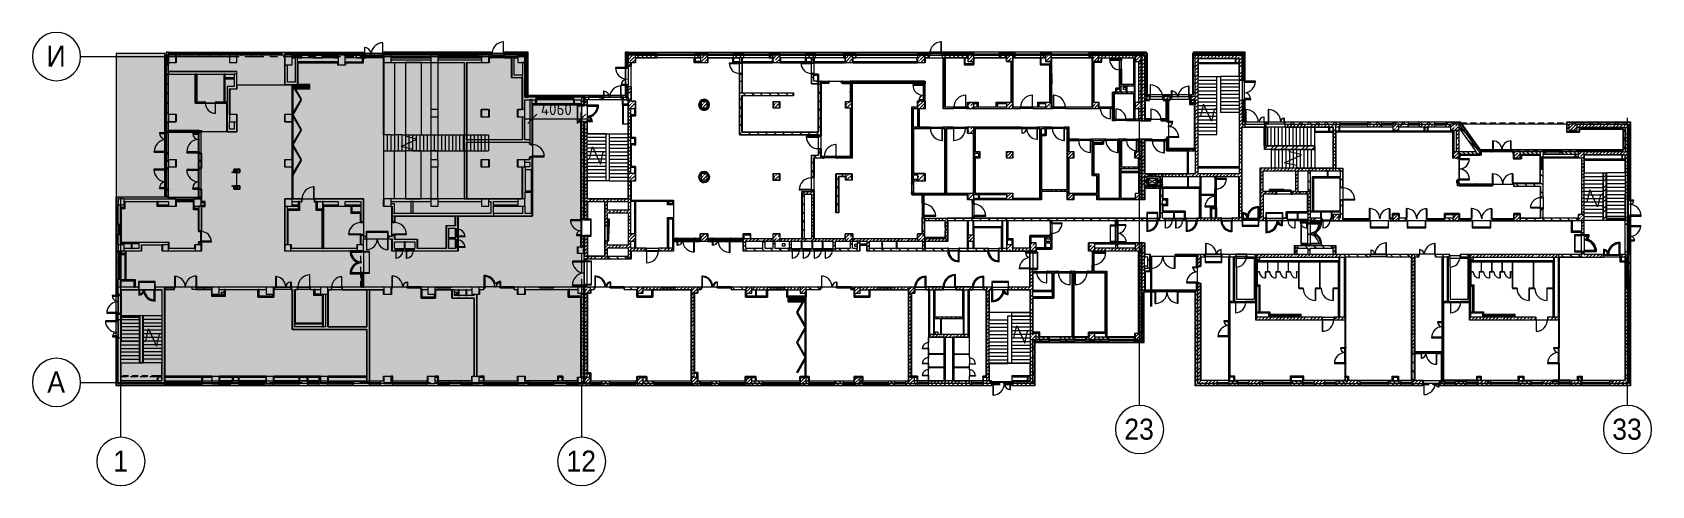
# Model space of a CAD drawing. Header units: millimetres. Extents: x -4060 to 187734, y -8553 to 29000.
# Drawn here: x 53495 to 187734, y -8553 to 29000 of the extents above; entities that cross this region are included whole.
import ezdxf

# ---------------------------------------------------------------- set-up
doc = ezdxf.new("R2010")
doc.units = ezdxf.units.MM
doc.linetypes.add('200_ШТРИХ__ш1_п0_6_', pattern=[800, 500, -300])
doc.linetypes.add('Осевая', pattern=[3175, 635, -476.25, 1587.5, -476.25])
for name, color, linetype, lineweight in [('A-ANNO-DIMS', 7, 'Continuous', 9), ('A-ANNO-DIMS-500', 7, 'Continuous', 9), ('A-DETL-18', 7, 'Continuous', 5), ('A-DETL-19', 7, 'Continuous', 30), ('A-DETL-MBND-1', 7, '200_ШТРИХ__ш1_п0_6_', 9), ('A-DOOR-4', 7, 'Continuous', 5), ('A-GENM', 7, 'Continuous', 5), ('A-GLAZ-2', 7, 'Continuous', 5), ('A-GLAZ-CURT-2', 7, 'Continuous', 5), ('A-GLAZ-CWMG-2', 7, 'Continuous', 5), ('A-WALL', 7, 'Continuous', 9), ('A-WALL-9', 7, 'Continuous', 5), ('I-WALL-22', 7, 'Continuous', 5), ('M-EQPM-1', 7, 'Continuous', 5), ('S-COLS-2', 7, 'Continuous', 5), ('S-STRS-4', 7, 'Continuous', 5), ('S-STRS-MBND', 7, 'Continuous', 5), ('Оси', 7, 'Continuous', 9), ('Оси-1', 7, 'Continuous', 20), ('Оси-2', 7, 'Осевая', 9)]:
    doc.layers.add(name, color=color, linetype=linetype, lineweight=lineweight)
doc.layers.add('A-DETL-GENF-4', color=7, linetype='Continuous', lineweight=9, true_color=0xc0c0c0, transparency=0.4)
for name, color, linetype, lineweight, true_color in [('A-DETL-GENF-5', 7, 'Continuous', 5, 0xb7b7b7), ('A-DETL-GENF-6', 7, 'Continuous', 5, 0xaaaaaa), ('A-DETL-GENF-7', 7, 'Continuous', 5, 0xe2e2e2), ('A-DOOR-2', 7, 'Continuous', 5, 0xaaaaaa), ('A-DOOR-3', 7, 'Continuous', 5, 0xe2e2e2), ('A-DOOR-5', 7, 'Continuous', 5, 0xb7b7b7), ('A-DOOR-FRAM-2', 7, 'Continuous', 5, 0xe2e2e2), ('A-DOOR-FRAM-3', 7, 'Continuous', 5, 0xaaaaaa), ('A-DOOR-FRAM-4', 7, 'Continuous', 5, 0xb7b7b7), ('A-FLOR-1', 7, 'Continuous', 5, 0xaaaaaa), ('A-FLOR-2', 7, 'Continuous', 5, 0xb7b7b7), ('A-GENM-1', 7, 'Continuous', 5, 0xe2ddcd), ('A-GENM-2', 7, 'Continuous', 5, 0x737373), ('A-GLAZ-3', 7, 'Continuous', 5, 0x737373), ('A-GLAZ-CURT-3', 7, 'Continuous', 5, 0x737373), ('A-GLAZ-CWMG-3', 7, 'Continuous', 5, 0x737373), ('A-GLAZ-CWMG-4', 7, 'Continuous', 5, 0x383e42), ('A-WALL-10', 7, 'Continuous', 9, 0x737373), ('A-WALL-11', 7, 'Continuous', 5, 0x737373), ('I-WALL-20', 7, 'Continuous', 5, 0xe7e7e7), ('I-WALL-21', 7, 'Continuous', 9, 0xe7e7e7), ('I-WALL-23', 7, 'Continuous', 5, 0x737373), ('I-WALL-24', 7, 'Continuous', 5, 0x787878), ('M-EQPM-2', 7, 'Continuous', 5, 0x737373), ('S-COLS-1', 7, 'Continuous', 5, 0x737373), ('S-STRS-3', 7, 'Continuous', 5, 0x737373), ('S-STRS-MBND-1', 7, 'Continuous', 5, 0x737373)]:
    doc.layers.add(name, color=color, linetype=linetype, lineweight=lineweight, true_color=true_color)
doc.styles.add('Arial_1', font='arial.ttf', dxfattribs={"width": 0.9, "height": 1750})
doc.styles.add('ISOCPEUR_4', font='isocpeur.ttf', dxfattribs={"width": 0.9, "height": 1000})
doc.dimstyles.new('ISO-2_0_0_9К_Средний_округл2_1', dxfattribs={"dimscale": 304.8, "dimtxt": 995.981176, "dimasz": 2.46063, "dimexe": 1.968504, "dimexo": 0, "dimgap": 0, "dimtad": 1, "dimdec": 0, "dimrnd": 10, "dimzin": 0, "dimdsep": 46, "dimtxsty": 'ISOCPEUR_4', "dimblk1": 'OBLIQUE', "dimblk2": 'OBLIQUE', "dimsah": 1, "dimcen": 0.09, "dimdle": 1.968504, "dimazin": 0, "dimtfac": 1, "dimtdec": 4, "dimtix": 1, "dimtmove": 0, "dimatfit": 3, "dimfxl": 1, "dimtvp": 1, "dimtolj": 1, "dimtzin": 0, "dimarcsym": 2})
pattern_1 = [(45, (60723.74, 0), (-285.1231, 285.1231), []), (45, (61008.87, 0), (-285.1231, 285.1231), [504.031, -100.806, 16.764, -84.042])]
pattern_2 = [(135, (60723.74, 0), (-176.7767, -176.7767), [])]
pattern_3 = [(45, (60723.74, 0), (-176.7767, 176.7767), [])]
pattern_4 = [(135, (60723.74, 0), (-353.5534, -353.5534), [])]
pattern_5 = [(45, (60723.74, 0), (-353.5534, 353.5534), []), (135, (60723.74, 0), (-353.5534, -353.5534), [])]
pattern_6 = [(135, (1826.41, 164.685), (-14.14214, -14.14214), []), (225, (1826.41, 164.685), (14.14214, -14.14214), [])]
pattern_7 = [(45, (-296.384, 164.685), (-14.1421, 14.1421), []), (135, (-296.384, 164.685), (-14.1421, -14.1421), [])]
pattern_8 = [(135, (1826.41, 104.685), (-14.14214, -14.14214), []), (225, (1826.41, 104.685), (14.14214, -14.14214), [])]
pattern_9 = [(45, (-296.384, 104.685), (-14.1421, 14.1421), []), (135, (-296.384, 104.685), (-14.1421, -14.1421), [])]
pattern_10 = [(135, (1776.41, 174.685), (-14.14214, -14.14214), []), (225, (1776.41, 174.685), (14.14214, -14.14214), [])]
pattern_11 = [(45, (-346.384, 174.685), (-14.1421, 14.1421), []), (135, (-346.384, 174.685), (-14.1421, -14.1421), [])]
pattern_12 = [(135, (60723.74, 0), (-377.1708, -377.1708), [533.4, -88.9, 17.78, -88.9]), (135, (60723.74, 376.94), (-377.1708, -377.1708), []), (50, (60723.74, 0), (637.6445, -55.7866), [66.675, -733.425]), (355, (60723.74, 0), (-123.3494, 668.6992), [53.34, -586.74]), (100.451, (60776.9, -4.65), (514.299, 612.908), [56.665, -623.315]), (46.184, (60723.74, 177.8), (948.7764, -147.1497), [100.012, -1100.137]), (96.636, (60802.8, 165.5), (830.909, 865.997), [84.998, -934.973]), (351.184, (60723.7, 177.8), (830.918, 865.988), [80.01, -880.11]), (21, (60812.64, 133.35), (530.6506, -357.9283), [66.675, -733.425]), (326, (60812.64, 133.35), (216.308, 644.6585), [53.34, -586.74]), (71.451, (60856.86, 103.5), (746.9596, 286.7243), [56.665, -623.315]), (37.5, (60723.74, 0), (10.81053, 295.9426), [16.764, -562.864, 16.764, -578.866, -588.962]), (37.5, (60723.74, 0), (10.81053, 295.9426), [-1175.258, 16.764, -572.198]), (7.5, (60723.74, 0), (233.86916, 350.63175), [16.764, -322.834, 16.764, -549.529, -224.472]), (7.5, (60723.74, 0), (233.86916, 350.63175), [-905.891, 16.764, -207.708]), (327.5, (60525.5, 0), (474.5678, -20.0513), [16.764, -205.486, 16.764, -676.656, -920.115]), (327.5, (60525.5, 0), (474.5678, -20.0513), [-915.67, 16.764, -903.351]), (317.5, (60436.6, 0), (518.4522, 88.9934), [16.764, -272.161, 16.764, -443.738, -653.415]), (317.5, (60436.6, 0), (518.4522, 88.9934), [-749.427, 16.764, -636.651])]
pattern_13 = [(135, (1471.41, 189.685), (-14.14214, -14.14214), []), (225, (1471.41, 189.685), (14.14214, -14.14214), [])]
pattern_14 = [(45, (-651.384, 189.685), (-14.1421, 14.1421), []), (135, (-651.384, 189.685), (-14.1421, -14.1421), [])]
pattern_15 = [(135, (1751.41, 114.685), (-14.14214, -14.14214), []), (225, (1751.41, 114.685), (14.14214, -14.14214), [])]
pattern_16 = [(45, (-371.384, 114.685), (-14.1421, 14.1421), []), (135, (-371.384, 114.685), (-14.1421, -14.1421), [])]
pattern_17 = [(135, (1826.41, 114.685), (-14.14214, -14.14214), []), (225, (1826.41, 114.685), (14.14214, -14.14214), [])]
pattern_18 = [(45, (-296.384, 114.685), (-14.1421, 14.1421), []), (135, (-296.384, 114.685), (-14.1421, -14.1421), [])]
pattern_19 = [(135, (1601.41, 114.685), (-14.14214, -14.14214), []), (225, (1601.41, 114.685), (14.14214, -14.14214), [])]
pattern_20 = [(45, (-521.384, 114.685), (-14.1421, 14.1421), []), (135, (-521.384, 114.685), (-14.1421, -14.1421), [])]
pattern_21 = [(135, (1751.41, 164.685), (-14.14214, -14.14214), []), (225, (1751.41, 164.685), (14.14214, -14.14214), [])]
pattern_22 = [(45, (-371.384, 164.685), (-14.1421, 14.1421), []), (135, (-371.384, 164.685), (-14.1421, -14.1421), [])]
pattern_23 = [(135, (1826.41, 174.685), (-14.14214, -14.14214), []), (225, (1826.41, 174.685), (14.14214, -14.14214), [])]
pattern_24 = [(45, (-296.384, 174.685), (-14.1421, 14.1421), []), (135, (-296.384, 174.685), (-14.1421, -14.1421), [])]
pattern_25 = [(135, (1751.41, 174.685), (-14.14214, -14.14214), []), (225, (1751.41, 174.685), (14.14214, -14.14214), [])]
pattern_26 = [(45, (-371.384, 174.685), (-14.1421, 14.1421), []), (135, (-371.384, 174.685), (-14.1421, -14.1421), [])]
pattern_27 = [(45, (60723.74, 0), (-427.6843, 427.6843), []), (45, (61008.87, 0), (-427.6843, 427.6843), [])]
pattern_28 = [(135, (1951.41, 124.685), (-14.14214, -14.14214), []), (225, (1951.41, 124.685), (14.14214, -14.14214), [])]
pattern_29 = [(45, (-171.384, 124.685), (-14.1421, 14.1421), []), (135, (-171.384, 124.685), (-14.1421, -14.1421), [])]
pattern_30 = [(135, (1951.41, 164.685), (-14.14214, -14.14214), []), (225, (1951.41, 164.685), (14.14214, -14.14214), [])]
pattern_31 = [(45, (-171.384, 164.685), (-14.1421, 14.1421), []), (135, (-171.384, 164.685), (-14.1421, -14.1421), [])]
pattern_32 = [(45, (60723.74, 0), (-530.33, 530.33), []), (135, (60723.74, 0), (-530.33, -530.33), [])]

msp = doc.modelspace()

# ---------------------------------------------------------------- texts
at = {"layer": 'Оси', "char_height": 1750, "attachment_point": 1, "style": 'Arial_1'}
for s, insert, width in [('\\fArial|b0|i0|c204|p34|;\\W.9;И', (54672.6, 27905.2), 1948.101), ('\\fArial|b0|i0|c204|p34|;\\W.9;А', (54731.1, 905.2), 1803.797), ('23', (144020.7, -3003), 3030.379), ('33', (184470.7, -3003), 3030.379), ('\\fArial|b0|i0|c204|p34|;\\W.9;1', (60196.2, -5649.6), 1515.189), ('12', (97770.7, -5649.6), 3030.379)]:
    msp.add_mtext(s, dxfattribs=dict(at, insert=insert, width=width))

# ---------------------------------------------------------------- blocks, each defined once
blk = doc.blocks.new('BSC_Колонна _Прямоугольная - 600х600-23286269-1_5_1_птичка')
at = {"layer": 'S-COLS-1'}
for p, q in [((300, 300), (-300, 300)), ((-300, 300), (-300, -300)), ((300, -300), (300, 300)), ((-300, -300), (300, -300))]:
    blk.add_line(p, q, dxfattribs=at)
blk = doc.blocks.new('BSC_Колонна _Прямоугольная - 500х500-23286270-1_5_1_птичка')
at = {"layer": 'S-COLS-2'}
h = blk.add_hatch(dxfattribs=at)
h.set_pattern_fill('FP_123', color=256, style=0, pattern_type=2)
h.set_pattern_definition([(45, (-38790, -7650), (-285.123, 285.123), []), (45, (-38504.88, -7650), (-285.123, 285.123), [504.031, -100.806, 16.764, -84.042])])
h.paths.add_polyline_path([(-250, -250), (250, -250), (250, 250), (-250, 250), (-250, -105)])
for p, q in [((250, 250), (-250, 250)), ((-250, 250), (-250, -250)), ((250, -250), (250, 250)), ((-250, -250), (250, -250))]:
    blk.add_line(p, q, dxfattribs=at)
blk = doc.blocks.new('BSC_Колонна _Прямоугольная - 500х500-V92-1_5_1_птичка')
at = {"layer": 'S-COLS-2'}
h = blk.add_hatch(dxfattribs=at)
h.set_pattern_fill('FP_124', color=256, style=0, pattern_type=2)
h.set_pattern_definition([(45, (-43160, -7650), (-285.123, 285.123), []), (45, (-42874.88, -7650), (-285.123, 285.123), [504.031, -100.806, 16.764, -84.042])])
h.paths.add_polyline_path([(250, -250), (250, 250), (-250, 250), (-250, -250)])
for p, q in [((250, 250), (-250, 250)), ((-250, 250), (-250, -250)), ((250, -250), (250, 250)), ((-250, -250), (250, -250))]:
    blk.add_line(p, q, dxfattribs=at)
blk = doc.blocks.new('BSC_Колонна _Прямоугольная - 500х500-V93-1_5_1_птичка')
at = {"layer": 'S-COLS-2'}
h = blk.add_hatch(dxfattribs=at)
h.set_pattern_fill('FP_125', color=256, style=0, pattern_type=2)
h.set_pattern_definition([(45, (-47660, -7650), (-285.123, 285.123), []), (45, (-47374.88, -7650), (-285.123, 285.123), [504.031, -100.806, 16.764, -84.042])])
h.paths.add_polyline_path([(-250, -250), (250, -250), (250, 250), (-250, 250), (-250, -105)])
for p, q in [((250, 250), (-250, 250)), ((-250, 250), (-250, -250)), ((250, -250), (250, 250)), ((-250, -250), (250, -250))]:
    blk.add_line(p, q, dxfattribs=at)
blk = doc.blocks.new('BSC_Колонна _Прямоугольная - 500х500-V94-1_5_1_птичка')
at = {"layer": 'S-COLS-2'}
h = blk.add_hatch(dxfattribs=at)
h.set_pattern_fill('FP_126', color=256, style=0, pattern_type=2)
h.set_pattern_definition([(45, (-52160, -7650), (-285.123, 285.123), []), (45, (-51874.88, -7650), (-285.123, 285.123), [504.031, -100.806, 16.764, -84.042])])
h.paths.add_polyline_path([(250, -250), (250, 250), (-250, 250), (-250, -250)])
for p, q in [((250, 250), (-250, 250)), ((-250, 250), (-250, -250)), ((250, -250), (250, 250)), ((-250, -250), (250, -250))]:
    blk.add_line(p, q, dxfattribs=at)
blk = doc.blocks.new('BSC_Колонна _Прямоугольная - 500х500-V95-1_5_1_птичка')
at = {"layer": 'S-COLS-2'}
h = blk.add_hatch(dxfattribs=at)
h.set_pattern_fill('FP_127', color=256, style=0, pattern_type=2)
h.set_pattern_definition([(45, (-61160, -7650), (-285.1231, 285.1231), []), (45, (-60874.88, -7650), (-285.123, 285.123), [504.031, -100.806, 16.764, -84.042])])
h.paths.add_polyline_path([(250, -250), (250, 250), (-250, 250), (-250, -250)])
for p, q in [((250, 250), (-250, 250)), ((-250, 250), (-250, -250)), ((250, -250), (250, 250)), ((-250, -250), (250, -250))]:
    blk.add_line(p, q, dxfattribs=at)
blk = doc.blocks.new('BSC_Колонна _Прямоугольная - 500х500-V96-1_5_1_птичка')
at = {"layer": 'S-COLS-2'}
h = blk.add_hatch(dxfattribs=at)
h.set_pattern_fill('FP_128', color=256, style=0, pattern_type=2)
h.set_pattern_definition([(45, (-38790, -150), (-285.123, 285.123), []), (45, (-38504.88, -150), (-285.123, 285.123), [504.031, -100.806, 16.764, -84.042])])
h.paths.add_polyline_path([(124, -250), (250, -250), (250, 250), (-250, 250), (-250, -250), (-30, -250)])
for p, q in [((250, 250), (-250, 250)), ((-250, 250), (-250, -250)), ((250, -250), (250, 250)), ((-250, -250), (250, -250))]:
    blk.add_line(p, q, dxfattribs=at)
blk = doc.blocks.new('BSC_Колонна _Прямоугольная - 500х500-V97-1_5_1_птичка')
at = {"layer": 'S-COLS-2'}
h = blk.add_hatch(dxfattribs=at)
h.set_pattern_fill('FP_129', color=256, style=0, pattern_type=2)
h.set_pattern_definition([(45, (-43160, -150), (-285.123, 285.123), []), (45, (-42874.88, -150), (-285.123, 285.123), [504.031, -100.806, 16.764, -84.042])])
h.paths.add_polyline_path([(250, -250), (250, 250), (-250, 250), (-250, -250)])
for p, q in [((250, 250), (-250, 250)), ((-250, 250), (-250, -250)), ((250, -250), (250, 250)), ((-250, -250), (250, -250))]:
    blk.add_line(p, q, dxfattribs=at)
blk = doc.blocks.new('BSC_Колонна _Прямоугольная - 500х500-V98-1_5_1_птичка')
at = {"layer": 'S-COLS-2'}
h = blk.add_hatch(dxfattribs=at)
h.set_pattern_fill('FP_130', color=256, style=0, pattern_type=2)
h.set_pattern_definition([(45, (-47660, -150), (-285.123, 285.123), []), (45, (-47374.88, -150), (-285.123, 285.123), [504.031, -100.806, 16.764, -84.042])])
h.paths.add_polyline_path([(250, -250), (250, 250), (-250, 250), (-250, -250)])
for p, q in [((250, 250), (-250, 250)), ((-250, 250), (-250, -250)), ((250, -250), (250, 250)), ((-250, -250), (250, -250))]:
    blk.add_line(p, q, dxfattribs=at)
blk = doc.blocks.new('BSC_Колонна _Прямоугольная - 500х500-V99-1_5_1_птичка')
at = {"layer": 'S-COLS-2'}
h = blk.add_hatch(dxfattribs=at)
h.set_pattern_fill('FP_131', color=256, style=0, pattern_type=2)
h.set_pattern_definition([(45, (-52160, -150), (-285.123, 285.123), []), (45, (-51874.88, -150), (-285.123, 285.123), [504.031, -100.806, 16.764, -84.042])])
h.paths.add_polyline_path([(-250, -250), (250, -250), (250, 250), (-250, 250), (-250, -245)])
for p, q in [((250, 250), (-250, 250)), ((-250, 250), (-250, -250)), ((250, -250), (250, 250)), ((-250, -250), (250, -250))]:
    blk.add_line(p, q, dxfattribs=at)
blk = doc.blocks.new('BSC_Колонна _Прямоугольная - 500х500-V100-1_5_1_птичка')
at = {"layer": 'S-COLS-2'}
h = blk.add_hatch(dxfattribs=at)
h.set_pattern_fill('FP_132', color=256, style=0, pattern_type=2)
h.set_pattern_definition([(45, (-61160, -150), (-285.123, 285.123), []), (45, (-60874.88, -150), (-285.123, 285.123), [504.031, -100.806, 16.764, -84.042])])
h.paths.add_polyline_path([(62, -250), (250, -250), (250, 250), (-250, 250), (-250, -250)])
for p, q in [((250, 250), (-250, 250)), ((-250, 250), (-250, -250)), ((250, -250), (250, 250)), ((-250, -250), (250, -250))]:
    blk.add_line(p, q, dxfattribs=at)
blk = doc.blocks.new('BSC_Колонна _Прямоугольная - 500х500-V101-1_5_1_птичка')
at = {"layer": 'S-COLS-2'}
h = blk.add_hatch(dxfattribs=at)
h.set_pattern_fill('FP_133', color=256, style=0, pattern_type=2)
h.set_pattern_definition([(45, (-65660, -150), (-285.1231, 285.1231), []), (45, (-65374.88, -150), (-285.1231, 285.1231), [504.031, -100.806, 16.764, -84.042])])
h.paths.add_polyline_path([(209, -250), (250, -250), (250, 250), (-250, 250), (-250, -250)])
for p, q in [((250, 250), (-250, 250)), ((-250, 250), (-250, -250)), ((250, -250), (250, 250)), ((-250, -250), (250, -250))]:
    blk.add_line(p, q, dxfattribs=at)
blk = doc.blocks.new('BSC_Колонна _Прямоугольная - 500х500-V102-1_5_1_птичка')
at = {"layer": 'S-COLS-2'}
h = blk.add_hatch(dxfattribs=at)
h.set_pattern_fill('FP_134', color=256, style=0, pattern_type=2)
h.set_pattern_definition([(45, (-75730, -3800), (-285.1231, 285.1231), []), (45, (-75444.88, -3800), (-285.1231, 285.1231), [504.031, -100.806, 16.764, -84.042])])
h.paths.add_polyline_path([(120, -250), (250, -250), (250, 250), (-250, 250), (-250, -250), (-30, -250)])
for p, q in [((250, 250), (-250, 250)), ((-250, 250), (-250, -250)), ((250, -250), (250, 250)), ((-250, -250), (250, -250))]:
    blk.add_line(p, q, dxfattribs=at)
blk = doc.blocks.new('BSC_Колонна _Прямоугольная - 500х500-V103-1_5_1_птичка')
at = {"layer": 'S-COLS-2'}
h = blk.add_hatch(dxfattribs=at)
h.set_pattern_fill('FP_135', color=256, style=0, pattern_type=2)
h.set_pattern_definition([(45, (-80600, -3800), (-285.1231, 285.1231), []), (45, (-80314.88, -3800), (-285.1231, 285.1231), [504.031, -100.806, 16.764, -84.042])])
h.paths.add_polyline_path([(250, -250), (250, 250), (-250, 250), (-250, -250), (141, -250)])
for p, q in [((250, 250), (-250, 250)), ((-250, 250), (-250, -250)), ((250, -250), (250, 250)), ((-250, -250), (250, -250))]:
    blk.add_line(p, q, dxfattribs=at)
blk = doc.blocks.new('BSC_Колонна _Прямоугольная - 500х500-V104-1_5_1_птичка')
at = {"layer": 'S-COLS-2'}
h = blk.add_hatch(dxfattribs=at)
h.set_pattern_fill('FP_136', color=256, style=0, pattern_type=2)
h.set_pattern_definition([(45, (-65660, -7650), (-285.1231, 285.1231), []), (45, (-65374.88, -7650), (-285.1231, 285.1231), [504.031, -100.806, 16.764, -84.042])])
h.paths.add_polyline_path([(-30, -250), (250, -250), (250, 22), (220, 22), (220, 30), (250, 30), (250, 250), (-250, 250), (-250, -250)])
for p, q in [((220, 250), (-250, 250)), ((-250, 250), (-250, -250)), ((250, -250), (250, 22)), ((-250, -250), (250, -250))]:
    blk.add_line(p, q, dxfattribs=at)
blk = doc.blocks.new('BSC_Колонна _Прямоугольная - 600х600-23205240-1_5_1_птичка')
at = {"layer": 'S-COLS-2'}
h = blk.add_hatch(dxfattribs=at)
h.set_pattern_fill('FP_137', color=256, style=0, pattern_type=2)
h.set_pattern_definition([(45, (-66460, -12000), (-285.1231, 285.1231), []), (45, (-66174.88, -12000), (-285.1231, 285.1231), [504.031, -100.806, 16.764, -84.042])])
h.paths.add_polyline_path([(-300, -300), (300, -300), (300, 300), (-300, 300), (-300, -100)])
for p, q in [((300, 300), (-300, 300)), ((-300, 300), (-300, -300)), ((300, -300), (300, 300)), ((-300, -300), (300, -300))]:
    blk.add_line(p, q, dxfattribs=at)
blk = doc.blocks.new('BSC_Колонна _Прямоугольная - 600х800-24078684-1_5_1_птичка')
at = {"layer": 'S-COLS-1'}
for p, q in [((300, 400), (-300, 400)), ((-300, 400), (-300, -400)), ((300, -400), (300, 400)), ((-300, -400), (300, -400))]:
    blk.add_line(p, q, dxfattribs=at)
blk = doc.blocks.new('BSC_Колонна _Прямоугольная - 600х600-23295697-1_5_1_птичка')
at = {"layer": 'S-COLS-1'}
for p, q in [((300, 300), (-300, 300)), ((-300, 300), (-300, -300)), ((300, -300), (300, 300)), ((-300, -300), (300, -300))]:
    blk.add_line(p, q, dxfattribs=at)
blk = doc.blocks.new('BSC_Колонна _Прямоугольная - 600х600-V105-1_5_1_птичка')
at = {"layer": 'S-COLS-2'}
h = blk.add_hatch(dxfattribs=at)
h.set_pattern_fill('FP_141', color=256, style=0, pattern_type=2)
h.set_pattern_definition([(45, (-66460, -17000), (-285.1231, 285.1231), []), (45, (-66174.88, -17000), (-285.1231, 285.1231), [504.031, -100.806, 16.764, -84.042])])
h.paths.add_polyline_path([(288, -300), (300, -300), (300, 300), (-300, 300), (-300, -300)])
for p, q in [((300, 300), (-300, 300)), ((-300, 300), (-300, -300)), ((300, -300), (300, 300)), ((-300, -300), (300, -300))]:
    blk.add_line(p, q, dxfattribs=at)
blk = doc.blocks.new('BSC_Колонна _Прямоугольная - 500х500-23287078-1_5_1_птичка')
at = {"layer": 'S-COLS-2'}
h = blk.add_hatch(dxfattribs=at)
h.set_pattern_fill('FP_142', color=256, style=0, pattern_type=2)
h.set_pattern_definition([(45, (-84450, -22950), (-285.1231, 285.1231), []), (45, (-84164.88, -22950), (-285.1231, 285.1231), [504.031, -100.806, 16.764, -84.042])])
h.paths.add_polyline_path([(8, -250), (250, -250), (250, 250), (-250, 250), (-250, -250)])
for p, q in [((250, 250), (-250, 250)), ((-250, 250), (-250, -250)), ((250, -250), (250, 250)), ((-250, -250), (250, -250))]:
    blk.add_line(p, q, dxfattribs=at)
blk = doc.blocks.new('110_Дверь_СКБ_1Ст_Внутренняя1 - Д-8 950x2100h_охрана-31784688-1_5_1_птичка')
at = {"layer": 'A-DOOR-2'}
h = blk.add_hatch(dxfattribs=at)
h.set_pattern_fill('FP_62', color=256, style=0, pattern_type=2)
h.set_pattern_definition(pattern_6)
h.paths.add_polyline_path([(487.5, 100), (462.5, 100), (462.5, -100), (487.5, -100)])
at = {"layer": 'A-DOOR-3'}
h = blk.add_hatch(color=256, dxfattribs=at)
h.paths.add_polyline_path([(-437.5, 100), (-437.5, 20), (-402.5, 20), (-402.5, 60), (-412.5, 60), (-412.5, 100), (-422.5, 100)])
h.paths.add_polyline_path([(462.5, 100), (437.5, 100), (437.5, 60), (427.5, 60), (427.5, 20), (462.5, 20)])
at = {"layer": 'A-DOOR-FRAM-2'}
for points in [[(-442.5, 108), (-492.5, 108), (-492.5, 100), (-422.5, 100), (-422.5, 108), (-437.5, 108)], [(-437.5, 20), (-437.5, -100), (-422.5, -100), (-422.5, 20)], [(397.5, 950), (397.5, 100), (437.5, 100), (437.5, 950)], [(467.5, 108), (447.5, 108), (447.5, 100), (517.5, 100), (517.5, 108), (487.5, 108)], [(447.5, 20), (447.5, -100), (462.5, -100), (462.5, 20)], [(-462.5, -100), (-492.5, -100), (-492.5, -108), (-422.5, -108), (-422.5, -100), (-437.5, -100)], [(487.5, -100), (447.5, -100), (447.5, -108), (517.5, -108), (517.5, -100)]]:
    blk.add_hatch(color=256, dxfattribs=at).paths.add_polyline_path(points)
at = {"layer": 'A-DOOR-FRAM-3'}
h = blk.add_hatch(dxfattribs=at)
h.set_pattern_fill('FP_63', color=256, style=0, pattern_type=2)
h.set_pattern_definition(pattern_7)
h.paths.add_polyline_path([(-458.5, 100), (-462.5, 100), (-462.5, -100), (-437.5, -100), (-437.5, 100)])
at = {"layer": 'A-DOOR-2'}
for p, q in [((437.5, 950), (397.5, 950)), ((397.5, 950), (397.5, 100)), ((397.5, 100), (437.5, 100)), ((437.5, 100), (437.5, 950))]:
    blk.add_line(p, q, dxfattribs=at)
blk.add_arc((437.5, 100), 850, 90, 180, dxfattribs=at)
at = {"layer": 'A-DOOR-FRAM-3'}
for p, q in [((-422.5, 108), (-492.5, 108)), ((-492.5, 108), (-492.5, 100)), ((-492.5, 100), (-422.5, 100)), ((-437.5, 100), (-462.5, 100)), ((-462.5, 100), (-462.5, -100)), ((-412.5, 100), (-437.5, 100)), ((-437.5, 100), (-437.5, 20)), ((-437.5, -100), (-437.5, 100)), ((-422.5, 100), (-437.5, 100)), ((-437.5, 100), (-437.5, 99)), ((-437.5, 99), (-422.5, 99)), ((-437.5, 20), (-402.5, 20)), ((-422.5, 20), (-437.5, 20)), ((-437.5, 20), (-437.5, -100)), ((-422.5, 100), (-422.5, 108)), ((-422.5, 99), (-422.5, 100)), ((-422.5, -100), (-422.5, 20)), ((-412.5, 60), (-412.5, 100)), ((-402.5, 60), (-412.5, 60)), ((-402.5, 20), (-402.5, 60)), ((437.5, 60), (427.5, 60)), ((427.5, 60), (427.5, 20)), ((427.5, 20), (462.5, 20)), ((437.5, 100), (437.5, 60)), ((462.5, 100), (437.5, 100)), ((517.5, 108), (447.5, 108)), ((447.5, 108), (447.5, 100)), ((462.5, 100), (447.5, 100)), ((447.5, 100), (447.5, 99)), ((447.5, 100), (517.5, 100)), ((447.5, 99), (462.5, 99)), ((462.5, 20), (447.5, 20)), ((447.5, 20), (447.5, -100)), ((462.5, 20), (462.5, 100)), ((487.5, 100), (462.5, 100)), ((462.5, 100), (462.5, -100)), ((462.5, 99), (462.5, 100)), ((462.5, -100), (462.5, 20)), ((487.5, -100), (487.5, 100)), ((517.5, 100), (517.5, 108)), ((-422.5, -100), (-492.5, -100)), ((-492.5, -100), (-492.5, -108)), ((-492.5, -108), (-422.5, -108)), ((-462.5, -100), (-437.5, -100)), ((-437.5, -100), (-422.5, -100)), ((-422.5, -108), (-422.5, -100)), ((447.5, -100), (462.5, -100)), ((517.5, -100), (447.5, -100)), ((447.5, -100), (447.5, -108)), ((447.5, -108), (517.5, -108)), ((462.5, -100), (487.5, -100)), ((517.5, -108), (517.5, -100))]:
    blk.add_line(p, q, dxfattribs=at)
blk = doc.blocks.new('110_Дверь_СКБ_1Ст_Внутренняя1 - Д-8 950x2100h_охрана-32224770-1_5_1_птичка')
at = {"layer": 'A-DOOR-2'}
h = blk.add_hatch(dxfattribs=at)
h.set_pattern_fill('FP_64', color=256, style=0, pattern_type=2)
h.set_pattern_definition(pattern_8)
h.paths.add_polyline_path([(487, 40), (462, 40), (462, -40), (487, -40), (487, 40)])
at = {"layer": 'A-DOOR-3'}
h = blk.add_hatch(color=256, dxfattribs=at)
h.paths.add_polyline_path([(437, 40), (437, 0), (427, 0), (427, -40), (462, -40), (462, 40)])
h.paths.add_polyline_path([(-438, 40), (-438, -40), (-403, -40), (-403, 0), (-413, 0), (-413, 40), (-423, 40)])
at = {"layer": 'A-DOOR-FRAM-2'}
for points in [[(-423, 48), (-493, 48), (-493, 40), (-423, 44)], [(437, 890), (397, 890), (397, 40), (437, 40), (437, 550)], [(462, 48), (447, 48), (447, 40), (517, 40), (517, 48), (467, 48)], [(-463, -40), (-493, -40), (-493, -48), (-423, -48), (-423, -40), (-438, -40)], [(462, -40), (447, -40), (447, -48), (517, -48), (517, -40), (487, -40)]]:
    blk.add_hatch(color=256, dxfattribs=at).paths.add_polyline_path(points)
at = {"layer": 'A-DOOR-FRAM-3'}
h = blk.add_hatch(dxfattribs=at)
h.set_pattern_fill('FP_65', color=256, style=0, pattern_type=2)
h.set_pattern_definition(pattern_9)
h.paths.add_polyline_path([(-463, 40), (-463, -40), (-438, -40), (-438, 40)])
at = {"layer": 'A-DOOR-2'}
for p, q in [((437, 890), (397, 890)), ((397, 890), (397, 40)), ((397, 40), (437, 40)), ((437, 40), (437, 890))]:
    blk.add_line(p, q, dxfattribs=at)
blk.add_arc((437, 40), 850, 90, 180, dxfattribs=at)
at = {"layer": 'A-DOOR-FRAM-3'}
for p, q in [((-423, 48), (-493, 48)), ((-493, 48), (-493, 40)), ((-493, 40), (-423, 40)), ((-438, 40), (-463, 40)), ((-463, 40), (-463, -40)), ((-413, 40), (-438, 40)), ((-438, 40), (-438, -40)), ((-438, -40), (-438, 40)), ((-423, 40), (-438, 40)), ((-438, 40), (-438, 39)), ((-438, 39), (-423, 39)), ((-423, 40), (-423, 48)), ((-423, 39), (-423, 40)), ((-413, 0), (-413, 40)), ((-403, 0), (-413, 0)), ((-403, -40), (-403, 0)), ((437, 0), (427, 0)), ((427, 0), (427, -40)), ((437, 40), (437, 0)), ((462, 40), (437, 40)), ((517, 48), (447, 48)), ((447, 48), (447, 40)), ((462, 40), (447, 40)), ((447, 40), (447, 39)), ((447, 40), (517, 40)), ((447, 39), (462, 39)), ((462, -40), (462, 40)), ((487, 40), (462, 40)), ((462, 40), (462, -40)), ((462, 39), (462, 40)), ((487, -40), (487, 40)), ((517, 40), (517, 48)), ((-423, -40), (-493, -40)), ((-493, -40), (-493, -48)), ((-493, -48), (-423, -48)), ((-463, -40), (-438, -40)), ((-423, -39), (-438, -39)), ((-438, -39), (-438, -40)), ((-438, -40), (-403, -40)), ((-438, -40), (-423, -40)), ((-423, -40), (-423, -39)), ((-423, -48), (-423, -40)), ((427, -40), (462, -40)), ((462, -39), (447, -39)), ((447, -39), (447, -40)), ((447, -40), (462, -40)), ((517, -40), (447, -40)), ((447, -40), (447, -48)), ((447, -48), (517, -48)), ((462, -40), (462, -39)), ((462, -40), (487, -40)), ((517, -48), (517, -40))]:
    blk.add_line(p, q, dxfattribs=at)
blk = doc.blocks.new('110_Дверь_СКБ_1Ст_Внутренняя1 - Д-7а_л__950x2100h_Туалет-32220591-1_5_1_птичка')
at = {"layer": 'A-DOOR-2'}
h = blk.add_hatch(dxfattribs=at)
h.set_pattern_fill('FP_143', color=256, style=0, pattern_type=2)
h.set_pattern_definition(pattern_10)
h.paths.add_polyline_path([(537.5, 110), (512.5, 110), (512.5, -110), (537.5, -110)])
at = {"layer": 'A-DOOR-3'}
h = blk.add_hatch(color=256, dxfattribs=at)
h.paths.add_polyline_path([(-487.5, 110), (-487.5, 30), (-452.5, 30), (-452.5, 70), (-462.5, 70), (-462.5, 110), (-472.5, 110)])
h.paths.add_polyline_path([(497.5, 110), (487.5, 110), (487.5, 70), (477.5, 70), (477.5, 30), (512.5, 30), (512.5, 110)])
at = {"layer": 'A-DOOR-FRAM-2'}
for points in [[(-499, 118), (-542.5, 118), (-542.5, 110), (-472.5, 110), (-472.5, 118), (-492.5, 118)], [(-487.5, 30), (-487.5, -110), (-472.5, -110), (-472.5, 30)], [(447.5, 1060), (447.5, 110), (487.5, 112), (487.5, 1060)], [(567.5, 118), (497.5, 118), (497.5, 110), (567.5, 110)], [(497.5, 30), (497.5, -110), (512.5, -110), (512.5, 30)], [(-542.5, -110), (-542.5, -118), (-472.5, -118), (-472.5, -110), (-512.5, -110)], [(512.5, -110), (497.5, -110), (497.5, -118), (567.5, -118), (567.5, -110), (537.5, -110)]]:
    blk.add_hatch(color=256, dxfattribs=at).paths.add_polyline_path(points)
at = {"layer": 'A-DOOR-FRAM-3'}
h = blk.add_hatch(dxfattribs=at)
h.set_pattern_fill('FP_144', color=256, style=0, pattern_type=2)
h.set_pattern_definition(pattern_11)
h.paths.add_polyline_path([(-512.5, 110), (-512.5, -110), (-487.5, -110), (-487.5, 110)])
at = {"layer": 'A-DOOR-2'}
for p, q in [((487.5, 1060), (447.5, 1060)), ((447.5, 1060), (447.5, 110)), ((447.5, 110), (487.5, 110)), ((487.5, 110), (487.5, 1060))]:
    blk.add_line(p, q, dxfattribs=at)
blk.add_arc((487.5, 110), 950, 90, 180, dxfattribs=at)
at = {"layer": 'A-DOOR-FRAM-3'}
for p, q in [((-472.5, 118), (-542.5, 118)), ((-542.5, 118), (-542.5, 110)), ((-542.5, 110), (-472.5, 110)), ((-487.5, 110), (-512.5, 110)), ((-512.5, 110), (-512.5, -110)), ((-462.5, 110), (-487.5, 110)), ((-487.5, 110), (-487.5, 30)), ((-487.5, -110), (-487.5, 110)), ((-472.5, 110), (-487.5, 110)), ((-487.5, 110), (-487.5, 109)), ((-487.5, 109), (-472.5, 109)), ((-487.5, 30), (-452.5, 30)), ((-472.5, 30), (-487.5, 30)), ((-487.5, 30), (-487.5, -110)), ((-472.5, 110), (-472.5, 118)), ((-472.5, 109), (-472.5, 110)), ((-472.5, -110), (-472.5, 30)), ((-462.5, 70), (-462.5, 110)), ((-452.5, 70), (-462.5, 70)), ((-452.5, 30), (-452.5, 70)), ((487.5, 70), (477.5, 70)), ((477.5, 70), (477.5, 30)), ((477.5, 30), (512.5, 30)), ((487.5, 110), (487.5, 70)), ((512.5, 110), (487.5, 110)), ((567.5, 118), (497.5, 118)), ((497.5, 118), (497.5, 110)), ((512.5, 110), (497.5, 110)), ((497.5, 110), (497.5, 109)), ((497.5, 110), (567.5, 110)), ((497.5, 109), (512.5, 109)), ((512.5, 30), (497.5, 30)), ((497.5, 30), (497.5, -110)), ((512.5, 30), (512.5, 110)), ((537.5, 110), (512.5, 110)), ((512.5, 110), (512.5, -110)), ((512.5, 109), (512.5, 110)), ((512.5, -110), (512.5, 30)), ((537.5, -110), (537.5, 110)), ((567.5, 110), (567.5, 118)), ((-472.5, -110), (-542.5, -110)), ((-542.5, -110), (-542.5, -118)), ((-542.5, -118), (-472.5, -118)), ((-512.5, -110), (-487.5, -110)), ((-487.5, -110), (-472.5, -110)), ((-472.5, -118), (-472.5, -110)), ((497.5, -110), (512.5, -110)), ((567.5, -110), (497.5, -110)), ((497.5, -110), (497.5, -118)), ((497.5, -118), (567.5, -118)), ((512.5, -110), (537.5, -110)), ((567.5, -118), (567.5, -110))]:
    blk.add_line(p, q, dxfattribs=at)
blk = doc.blocks.new('110_Дверь_СКБ_1Ст_Внутренняя1 - Д-8 950x2100h_охрана-V106-1_5_1_птичка')
at = {"layer": 'A-DOOR-2'}
h = blk.add_hatch(dxfattribs=at)
h.set_pattern_fill('FP_62', color=256, style=0, pattern_type=2)
h.set_pattern_definition(pattern_6)
h.paths.add_polyline_path([(462.5, 100), (462.5, -100), (487.5, -100), (487.5, 100)])
at = {"layer": 'A-DOOR-3'}
h = blk.add_hatch(color=256, dxfattribs=at)
h.paths.add_polyline_path([(462.5, 100), (437.5, 100), (437.5, 60), (427.5, 60), (427.5, 20), (462.5, 20)])
h.paths.add_polyline_path([(-412.5, 100), (-437.5, 100), (-437.5, 20), (-402.5, 20.4), (-402.5, 60), (-412.5, 60)])
at = {"layer": 'A-DOOR-FRAM-2'}
for points in [[(-422.5, 108), (-492.5, 108), (-492.5, 100), (-422.5, 100)], [(-437.5, 20), (-437.5, -100), (-422.5, -100), (-422.5, 20)], [(397.5, 950), (397.5, 100), (437.5, 100), (437.5, 950)], [(517.5, 108), (447.5, 108), (447.5, 100), (517.5, 100)], [(447.5, 20), (447.5, -100), (462.5, -100), (462.5, 20)], [(-492.5, -100), (-492.5, -108), (-422.5, -108), (-422.5, -100), (-462.5, -100)], [(487.5, -100), (447.5, -100), (447.5, -108), (517.5, -108), (517.5, -100), (490.5, -100)]]:
    blk.add_hatch(color=256, dxfattribs=at).paths.add_polyline_path(points)
at = {"layer": 'A-DOOR-FRAM-3'}
h = blk.add_hatch(dxfattribs=at)
h.set_pattern_fill('FP_63', color=256, style=0, pattern_type=2)
h.set_pattern_definition(pattern_7)
h.paths.add_polyline_path([(-462.5, 100), (-462.5, -100), (-437.5, -100), (-437.5, 100)])
at = {"layer": 'A-DOOR-2'}
for p, q in [((437.5, 950), (397.5, 950)), ((397.5, 950), (397.5, 100)), ((397.5, 100), (437.5, 100)), ((437.5, 100), (437.5, 950))]:
    blk.add_line(p, q, dxfattribs=at)
blk.add_arc((437.5, 100), 850, 90, 180, dxfattribs=at)
at = {"layer": 'A-DOOR-FRAM-3'}
for p, q in [((-422.5, 108), (-492.5, 108)), ((-492.5, 108), (-492.5, 100)), ((-492.5, 100), (-422.5, 100)), ((-437.5, 100), (-462.5, 100)), ((-462.5, 100), (-462.5, -100)), ((-412.5, 100), (-437.5, 100)), ((-437.5, 100), (-437.5, 20)), ((-437.5, -100), (-437.5, 100)), ((-422.5, 100), (-437.5, 100)), ((-437.5, 100), (-437.5, 99)), ((-437.5, 99), (-422.5, 99)), ((-437.5, 20), (-402.5, 20)), ((-422.5, 20), (-437.5, 20)), ((-437.5, 20), (-437.5, -100)), ((-422.5, 100), (-422.5, 108)), ((-422.5, 99), (-422.5, 100)), ((-422.5, -100), (-422.5, 20)), ((-412.5, 60), (-412.5, 100)), ((-402.5, 60), (-412.5, 60)), ((-402.5, 20), (-402.5, 60)), ((437.5, 60), (427.5, 60)), ((427.5, 60), (427.5, 20)), ((427.5, 20), (462.5, 20)), ((437.5, 100), (437.5, 60)), ((462.5, 100), (437.5, 100)), ((517.5, 108), (447.5, 108)), ((447.5, 108), (447.5, 100)), ((462.5, 100), (447.5, 100)), ((447.5, 100), (447.5, 99)), ((447.5, 100), (517.5, 100)), ((447.5, 99), (462.5, 99)), ((462.5, 20), (447.5, 20)), ((447.5, 20), (447.5, -100)), ((462.5, 20), (462.5, 100)), ((487.5, 100), (462.5, 100)), ((462.5, 100), (462.5, -100)), ((462.5, 99), (462.5, 100)), ((462.5, -100), (462.5, 20)), ((487.5, -100), (487.5, 100)), ((517.5, 100), (517.5, 108)), ((-422.5, -100), (-492.5, -100)), ((-492.5, -100), (-492.5, -108)), ((-492.5, -108), (-422.5, -108)), ((-462.5, -100), (-437.5, -100)), ((-437.5, -100), (-422.5, -100)), ((-422.5, -108), (-422.5, -100)), ((447.5, -100), (462.5, -100)), ((517.5, -100), (447.5, -100)), ((447.5, -100), (447.5, -108)), ((447.5, -108), (517.5, -108)), ((462.5, -100), (487.5, -100)), ((517.5, -108), (517.5, -100))]:
    blk.add_line(p, q, dxfattribs=at)
blk = doc.blocks.new('110_Дверь_СКБ_1Ст_Внутренняя1 - Д-8 950x2100h_охрана-V107-1_5_1_птичка')
at = {"layer": 'A-DOOR-2'}
h = blk.add_hatch(dxfattribs=at)
h.set_pattern_fill('FP_64', color=256, style=0, pattern_type=2)
h.set_pattern_definition(pattern_8)
h.paths.add_polyline_path([(462, 40), (462, -40), (487, -40), (486, 40)])
at = {"layer": 'A-DOOR-3'}
h = blk.add_hatch(color=256, dxfattribs=at)
h.paths.add_polyline_path([(-413, 40), (-438, 40), (-438, -40), (-403, -40), (-403, 0), (-413, 0)])
h.paths.add_polyline_path([(462, 40), (437, 40), (437, 0), (427, 0), (427, -40), (462, -40)])
at = {"layer": 'A-DOOR-FRAM-2'}
for points in [[(-471, 48), (-493, 48), (-493, 40), (-423, 40), (-423, 48), (-463, 48)], [(397, 890), (397, 40), (437, 40), (437, 890)], [(447, 48), (447, 40), (517, 40), (517, 48), (462, 48)], [(-438, -40), (-493, -40), (-493, -48), (-423, -48), (-423, -40)], [(487, -40), (447, -40), (447, -48), (517, -48), (517, -40), (487, -40)]]:
    blk.add_hatch(color=256, dxfattribs=at).paths.add_polyline_path(points)
at = {"layer": 'A-DOOR-FRAM-3'}
h = blk.add_hatch(dxfattribs=at)
h.set_pattern_fill('FP_65', color=256, style=0, pattern_type=2)
h.set_pattern_definition(pattern_9)
h.paths.add_polyline_path([(-463, 40), (-463, -40), (-438, -40), (-438, 40)])
at = {"layer": 'A-DOOR-2'}
for p, q in [((437, 890), (397, 890)), ((397, 890), (397, 40)), ((397, 40), (437, 40)), ((437, 40), (437, 890))]:
    blk.add_line(p, q, dxfattribs=at)
blk.add_arc((437, 40), 850, 90, 180, dxfattribs=at)
at = {"layer": 'A-DOOR-FRAM-3'}
for p, q in [((-423, 48), (-493, 48)), ((-493, 48), (-493, 40)), ((-493, 40), (-423, 40)), ((-438, 40), (-463, 40)), ((-463, 40), (-463, -40)), ((-413, 40), (-438, 40)), ((-438, 40), (-438, -40)), ((-438, -40), (-438, 40)), ((-423, 40), (-438, 40)), ((-438, 40), (-438, 39)), ((-438, 39), (-423, 39)), ((-423, 40), (-423, 48)), ((-423, 39), (-423, 40)), ((-413, 0), (-413, 40)), ((-403, 0), (-413, 0)), ((-403, -40), (-403, 0)), ((437, 0), (427, 0)), ((427, 0), (427, -40)), ((437, 40), (437, 0)), ((462, 40), (437, 40)), ((517, 48), (447, 48)), ((447, 48), (447, 40)), ((462, 40), (447, 40)), ((447, 40), (447, 39)), ((447, 40), (517, 40)), ((447, 39), (462, 39)), ((462, -40), (462, 40)), ((487, 40), (462, 40)), ((462, 40), (462, -40)), ((462, 39), (462, 40)), ((487, -40), (487, 40)), ((517, 40), (517, 48)), ((-423, -40), (-493, -40)), ((-493, -40), (-493, -48)), ((-493, -48), (-423, -48)), ((-463, -40), (-438, -40)), ((-423, -39), (-438, -39)), ((-438, -39), (-438, -40)), ((-438, -40), (-403, -40)), ((-438, -40), (-423, -40)), ((-423, -40), (-423, -39)), ((-423, -48), (-423, -40)), ((427, -40), (462, -40)), ((462, -39), (447, -39)), ((447, -39), (447, -40)), ((447, -40), (462, -40)), ((517, -40), (447, -40)), ((447, -40), (447, -48)), ((447, -48), (517, -48)), ((462, -40), (462, -39)), ((462, -40), (487, -40)), ((517, -48), (517, -40))]:
    blk.add_line(p, q, dxfattribs=at)
blk = doc.blocks.new('110_Дверь_СКБ_2Ст - Д-2а_л_ Из коридора на лестницу-32216062-1_5_1_птичка')
at = {"layer": 'A-DOOR-3'}
h = blk.add_hatch(color=256, dxfattribs=at)
h.paths.add_polyline_path([(662, 20), (712, 20), (712, 100), (662, 100), (662, 50), (652, 50), (652, 20)])
h.paths.add_polyline_path([(-638, 20), (-628, 20), (-628, 50), (-638, 50), (-638, 100), (-688, 100), (-688, 20)])
for points in [[(-588, 100), (-588, 500), (-638, 500), (-638, 100)], [(612, 100), (662, 100), (662, 1000), (612, 1000), (612, 120)], [(698, -100), (712, -100), (712, 20), (698, 20)]]:
    blk.add_hatch(color=256, dxfattribs=at).paths.add_polyline_path(points)
at = {"layer": 'A-DOOR-FRAM-2'}
for points in [[(-688, 100), (-672, 100), (-672, 108), (-742, 108), (-742, 100), (-712, 100)], [(-672, -100), (-672, 20), (-688, 20), (-688, -100)], [(698, 100), (768, 100), (768, 108), (698, 108)], [(-672, -108), (-672, -100), (-742, -100), (-742, -108), (-688, -108)], [(712, -108), (768, -108), (768, -100), (698, -100), (698, -108)]]:
    blk.add_hatch(color=256, dxfattribs=at).paths.add_polyline_path(points)
at = {"layer": 'A-DOOR-2'}
for p, q in [((-638, 500), (-638, 100)), ((-588, 500), (-638, 500)), ((-638, 100), (-588, 100)), ((-588, 100), (-588, 500)), ((662, 1000), (612, 1000)), ((612, 1000), (612, 100)), ((612, 100), (662, 100)), ((662, 100), (662, 1000))]:
    blk.add_line(p, q, dxfattribs=at)
for centre, radius, start, end in [((-638, 100), 400, 360, 90), ((662, 100), 900, 90, 180)]:
    blk.add_arc(centre, radius, start, end, dxfattribs=at)
at = {"layer": 'A-DOOR-FRAM-3'}
for p, q in [((-672, 108), (-742, 108)), ((-742, 108), (-742, 100)), ((-742, 100), (-672, 100)), ((-638, 100), (-688, 100)), ((-688, 100), (-688, 20)), ((-688, 20), (-628, 20)), ((-672, 20), (-688, 20)), ((-688, 20), (-688, -100)), ((-672, 100), (-672, 108)), ((-672, -100), (-672, 20)), ((-638, 50), (-638, 100)), ((-628, 50), (-638, 50)), ((-628, 20), (-628, 50)), ((662, 50), (652, 50)), ((652, 50), (652, 20)), ((652, 20), (712, 20)), ((662, 100), (662, 50)), ((712, 100), (662, 100)), ((768, 108), (698, 108)), ((698, 108), (698, 100)), ((698, 100), (768, 100)), ((712, 20), (698, 20)), ((698, 20), (698, -100)), ((712, 20), (712, 100)), ((712, -100), (712, 20)), ((768, 100), (768, 108)), ((-672, -100), (-742, -100)), ((-742, -100), (-742, -108)), ((-742, -108), (-672, -108)), ((-688, -100), (-672, -100)), ((-672, -108), (-672, -100)), ((698, -100), (712, -100)), ((768, -100), (698, -100)), ((698, -100), (698, -108)), ((698, -108), (768, -108)), ((768, -108), (768, -100))]:
    blk.add_line(p, q, dxfattribs=at)
blk = doc.blocks.new('110_Дверь_СКБ_2Ст - Д-5_п_ Из игровой в коридор-32215844-1_5_1_птичка')
at = {"layer": 'A-DOOR-3'}
h = blk.add_hatch(color=256, dxfattribs=at)
h.paths.add_polyline_path([(-688, 40), (-688, -40), (-628, -40), (-628, -10), (-638, -10), (-638, 40)])
h.paths.add_polyline_path([(652, -40), (712, -40), (712, 40), (662, 40), (662, -10), (652, -10), (652, -26)])
for points in [[(-638, 940), (-638, 40), (-588, 40), (-588, 940)], [(612, 58), (612, 40), (662, 43), (662, 440), (612, 440), (612, 60)]]:
    blk.add_hatch(color=256, dxfattribs=at).paths.add_polyline_path(points)
at = {"layer": 'A-DOOR-FRAM-2'}
for points in [[(-742, 40), (-672, 40), (-672, 48), (-742, 48)], [(698, 48), (698, 40), (768, 40), (768, 48), (712, 48)], [(-742, -48), (-672, -48), (-672, -40), (-742, -40)], [(698, -48), (698, -48), (768, -48), (768, -40), (698, -40)]]:
    blk.add_hatch(color=256, dxfattribs=at).paths.add_polyline_path(points)
at = {"layer": 'A-DOOR-2'}
for p, q in [((-638, 940), (-638, 40)), ((-588, 940), (-638, 940)), ((-638, 40), (-588, 40)), ((-588, 40), (-588, 940)), ((662, 440), (612, 440)), ((612, 440), (612, 40)), ((612, 40), (662, 40)), ((662, 40), (662, 440))]:
    blk.add_line(p, q, dxfattribs=at)
for centre, radius, start, end in [((-638, 40), 900, 0, 90), ((662, 40), 400, 90, 180)]:
    blk.add_arc(centre, radius, start, end, dxfattribs=at)
at = {"layer": 'A-DOOR-FRAM-3'}
for p, q in [((-672, 48), (-742, 48)), ((-742, 48), (-742, 40)), ((-742, 40), (-672, 40)), ((-638, 40), (-688, 40)), ((-688, 40), (-688, -40)), ((-672, 40), (-672, 48)), ((-638, -10), (-638, 40)), ((662, 40), (662, -10)), ((712, 40), (662, 40)), ((768, 48), (698, 48)), ((698, 48), (698, 40)), ((698, 40), (768, 40)), ((712, -40), (712, 40)), ((768, 40), (768, 48)), ((-672, -40), (-742, -40)), ((-742, -40), (-742, -48)), ((-742, -48), (-672, -48)), ((-688, -40), (-628, -40)), ((-672, -39), (-688, -39)), ((-688, -39), (-688, -40)), ((-688, -40), (-672, -40)), ((-672, -40), (-672, -39)), ((-672, -48), (-672, -40)), ((-628, -10), (-638, -10)), ((-628, -40), (-628, -10)), ((662, -10), (652, -10)), ((652, -10), (652, -40)), ((652, -40), (712, -40)), ((712, -39), (698, -39)), ((698, -39), (698, -40)), ((698, -40), (712, -40)), ((768, -40), (698, -40)), ((698, -40), (698, -48)), ((698, -48), (768, -48)), ((712, -40), (712, -39)), ((768, -48), (768, -40))]:
    blk.add_line(p, q, dxfattribs=at)
blk = doc.blocks.new('110_Дверь_СКБ_2Ст - Д-6_л__ ДОО_Дв_1450x2100h_Дверь из раздевальной в коридор-25835678-1_5_1_птичка')
at = {"layer": 'A-DOOR-2'}
h = blk.add_hatch(dxfattribs=at)
h.set_pattern_fill('FP_145', color=256, style=0, pattern_type=2)
h.set_pattern_definition([(135, (1576.41, 164.685), (-14.14214, -14.14214), []), (225, (1576.41, 164.685), (14.14214, -14.14214), [])])
h.paths.add_polyline_path([(712.5, -100), (737.5, -100), (736.5, 100), (712.5, 100)])
at = {"layer": 'A-DOOR-3'}
h = blk.add_hatch(color=256, dxfattribs=at)
h.paths.add_polyline_path([(662.5, 20), (712.5, 20), (712.5, 100), (662.5, 100), (662.5, 50), (652.5, 50), (652.5, 20)])
h.paths.add_polyline_path([(-637.5, 20), (-627.5, 20), (-627.5, 50), (-637.5, 50), (-637.5, 100), (-687.5, 100), (-687.5, 20)])
for points in [[(-637.5, 100), (-587.5, 100), (-587.5, 450), (-637.5, 450), (-637.5, 107.4)], [(662.5, 100), (662.5, 1050), (612.5, 1050), (615.8, 100)]]:
    blk.add_hatch(color=256, dxfattribs=at).paths.add_polyline_path(points)
at = {"layer": 'A-DOOR-FRAM-2'}
for points in [[(-672.5, 100), (-672.5, 108), (-742.5, 108), (-742.5, 100), (-687.5, 100)], [(-672.5, -100), (-672.5, 20), (-687.5, 20), (-687.5, -100)], [(737.5, 100), (767.5, 100), (767.5, 108), (697.5, 108), (697.5, 100), (736.5, 100)], [(712.5, -100), (712.5, 20), (697.5, 20), (697.5, -100)], [(-672.5, -108), (-672.5, -100), (-742.5, -100), (-742.5, -108), (-687.5, -108)], [(737.5, -108), (767.5, -108), (767.5, -100), (697.5, -100), (697.5, -108), (736.5, -108)]]:
    blk.add_hatch(color=256, dxfattribs=at).paths.add_polyline_path(points)
at = {"layer": 'A-DOOR-FRAM-3'}
h = blk.add_hatch(dxfattribs=at)
h.set_pattern_fill('FP_146', color=256, style=0, pattern_type=2)
h.set_pattern_definition([(45, (-546.384, 164.685), (-14.1421, 14.1421), []), (135, (-546.384, 164.685), (-14.1421, -14.1421), [])])
h.paths.add_polyline_path([(-712.5, -100), (-687.5, -100), (-687.5, 100), (-712.5, 100)])
at = {"layer": 'A-DOOR-2'}
for p, q in [((-637.5, 450), (-637.5, 100)), ((-587.5, 450), (-637.5, 450)), ((-637.5, 100), (-587.5, 100)), ((-587.5, 100), (-587.5, 450)), ((662.5, 1050), (612.5, 1050)), ((612.5, 1050), (612.5, 100)), ((612.5, 100), (662.5, 100)), ((662.5, 100), (662.5, 1050))]:
    blk.add_line(p, q, dxfattribs=at)
for centre, radius, start, end in [((-637.5, 100), 350, 360, 90), ((662.5, 100), 950, 90, 180)]:
    blk.add_arc(centre, radius, start, end, dxfattribs=at)
at = {"layer": 'A-DOOR-FRAM-3'}
for p, q in [((-672.5, 108), (-742.5, 108)), ((-742.5, 108), (-742.5, 100)), ((-742.5, 100), (-672.5, 100)), ((-687.5, 100), (-712.5, 100)), ((-712.5, 100), (-712.5, -100)), ((-637.5, 100), (-687.5, 100)), ((-687.5, 100), (-687.5, 20)), ((-687.5, -100), (-687.5, 100)), ((-687.5, 20), (-627.5, 20)), ((-672.5, 20), (-687.5, 20)), ((-687.5, 20), (-687.5, -100)), ((-672.5, 100), (-672.5, 108)), ((-672.5, -100), (-672.5, 20)), ((-637.5, 50), (-637.5, 100)), ((-627.5, 50), (-637.5, 50)), ((-627.5, 20), (-627.5, 50)), ((662.5, 50), (652.5, 50)), ((652.5, 50), (652.5, 20)), ((652.5, 20), (712.5, 20)), ((662.5, 100), (662.5, 50)), ((712.5, 100), (662.5, 100)), ((767.5, 108), (697.5, 108)), ((697.5, 108), (697.5, 100)), ((697.5, 100), (767.5, 100)), ((712.5, 20), (697.5, 20)), ((697.5, 20), (697.5, -100)), ((712.5, 20), (712.5, 100)), ((737.5, 100), (712.5, 100)), ((712.5, 100), (712.5, -100)), ((712.5, -100), (712.5, 20)), ((737.5, -100), (737.5, 100)), ((767.5, 100), (767.5, 108)), ((-672.5, -100), (-742.5, -100)), ((-742.5, -100), (-742.5, -108)), ((-742.5, -108), (-672.5, -108)), ((-712.5, -100), (-687.5, -100)), ((-687.5, -100), (-672.5, -100)), ((-672.5, -108), (-672.5, -100)), ((697.5, -100), (712.5, -100)), ((767.5, -100), (697.5, -100)), ((697.5, -100), (697.5, -108)), ((697.5, -108), (767.5, -108)), ((712.5, -100), (737.5, -100)), ((767.5, -108), (767.5, -100))]:
    blk.add_line(p, q, dxfattribs=at)
blk = doc.blocks.new('110_Дверь_СКБ_2Ст - Д-5_п_ Из игровой в коридор-32679362-1_5_1_птичка')
at = {"layer": 'A-DOOR-3'}
h = blk.add_hatch(color=256, dxfattribs=at)
h.paths.add_polyline_path([(652, 30), (712, 30), (712, 110), (662, 109), (662, 60), (652, 60)])
h.paths.add_polyline_path([(-643, 30), (-628, 30), (-628, 60), (-638, 60), (-638, 110), (-688, 110), (-688, 30), (-672, 30)])
for points in [[(-638, 110), (-588, 110), (-591, 510), (-638, 506), (-638, 112)], [(616, 110), (662, 110), (662, 1010), (612, 1010), (612, 110)], [(712, -110), (712, 30), (698, 28), (698, -110)]]:
    blk.add_hatch(color=256, dxfattribs=at).paths.add_polyline_path(points)
at = {"layer": 'A-DOOR-FRAM-2'}
for points in [[(-681, 110), (-672, 112), (-672, 118), (-742, 118), (-742, 110), (-688, 110)], [(-672, -110), (-672, 30), (-688, 30), (-688, -110)], [(718, 110), (768, 110), (768, 118), (698, 118), (698, 110), (712, 110)], [(-672, -118), (-672, -110), (-742, -110), (-742, -118), (-688, -118)], [(763, -118), (768, -118), (763, -110), (698, -110), (698, -118), (750, -118)]]:
    blk.add_hatch(color=256, dxfattribs=at).paths.add_polyline_path(points)
at = {"layer": 'A-DOOR-2'}
for p, q in [((-638, 510), (-638, 110)), ((-588, 510), (-638, 510)), ((-638, 110), (-588, 110)), ((-588, 110), (-588, 510)), ((662, 1010), (612, 1010)), ((612, 1010), (612, 110)), ((612, 110), (662, 110)), ((662, 110), (662, 1010))]:
    blk.add_line(p, q, dxfattribs=at)
for centre, radius, start, end in [((-638, 110), 400, 360, 90), ((662, 110), 900, 90, 180)]:
    blk.add_arc(centre, radius, start, end, dxfattribs=at)
at = {"layer": 'A-DOOR-FRAM-3'}
for p, q in [((-672, 118), (-742, 118)), ((-742, 118), (-742, 110)), ((-742, 110), (-672, 110)), ((-638, 110), (-688, 110)), ((-688, 110), (-688, 30)), ((-688, 30), (-628, 30)), ((-672, 30), (-688, 30)), ((-688, 30), (-688, -110)), ((-672, 110), (-672, 118)), ((-672, -110), (-672, 30)), ((-638, 60), (-638, 110)), ((-628, 60), (-638, 60)), ((-628, 30), (-628, 60)), ((662, 60), (652, 60)), ((652, 60), (652, 30)), ((652, 30), (712, 30)), ((662, 110), (662, 60)), ((712, 110), (662, 110)), ((768, 118), (698, 118)), ((698, 118), (698, 110)), ((698, 110), (768, 110)), ((712, 30), (698, 30)), ((698, 30), (698, -110)), ((712, 30), (712, 110)), ((712, -110), (712, 30)), ((768, 110), (768, 118)), ((-672, -110), (-742, -110)), ((-742, -110), (-742, -118)), ((-742, -118), (-672, -118)), ((-688, -110), (-672, -110)), ((-672, -118), (-672, -110)), ((698, -110), (712, -110)), ((768, -110), (698, -110)), ((698, -110), (698, -118)), ((698, -118), (768, -118)), ((768, -118), (768, -110))]:
    blk.add_line(p, q, dxfattribs=at)
blk = doc.blocks.new('131_Сантехническая перегородка 7 - СП-1-30858579-1_5_1_птичка')
at = {"layer": 'A-GENM-1'}
blk.add_hatch(color=256, dxfattribs=at).paths.add_polyline_path([(2166, 8), (-4, 8), (-4, -8), (2166, -8)])
at = {"layer": 'A-GENM'}
for p, q in [((2166, 8), (-4, 8)), ((-4, 8), (-4, -8)), ((2166, -8), (2166, 8)), ((-4, -8), (2166, -8))]:
    blk.add_line(p, q, dxfattribs=at)
at = {"layer": 'A-GENM', "flags": 128}
for points in [[(71, 8), (71, 9), (71, 9), (70, 9), (70, 10), (70, 10), (69, 11), (69, 11), (68, 12), (68, 12), (67, 12), (67, 13), (66, 13), (66, 13), (65, 14), (65, 14), (64, 14), (64, 14), (63, 14), (62, 15), (62, 15), (61, 15), (61, 15), (60, 15), (59, 15), (59, 15), (58, 15), (58, 15), (57, 15), (56, 15), (56, 15), (55, 15), (55, 15), (54, 14), (54, 14), (53, 14), (52, 14), (52, 13), (51, 13), (51, 13), (50, 13), (50, 12), (49, 12), (49, 11), (48, 11), (48, 11), (48, 10), (47, 10), (47, 9), (46, 9), (46, 8), (46, 8)], [(46, -8), (46, -9), (47, -9), (47, -9), (47, -10), (48, -10), (48, -11), (49, -11), (49, -12), (50, -12), (50, -12), (51, -13), (51, -13), (52, -13), (52, -14), (53, -14), (53, -14), (54, -14), (54, -14), (55, -15), (56, -15), (56, -15), (57, -15), (57, -15), (58, -15), (59, -15), (59, -15), (60, -15), (60, -15), (61, -15), (62, -15), (62, -15), (63, -15), (63, -14), (64, -14), (64, -14), (65, -14), (66, -13), (66, -13), (67, -13), (67, -13), (68, -12), (68, -12), (69, -11), (69, -11), (69, -11), (70, -10), (70, -10), (71, -9), (71, -9), (71, -8), (71, -8)]]:
    blk.add_lwpolyline(points, dxfattribs=at)
at = {"layer": 'A-GENM'}
for radius, start, end in [(24.6, 19.91127, 160.08873), (17.6, 45, 135), (17.6, 45, 135), (15.1, 45, 135), (24.6, 199.91127, 340.08873), (17.6, 225, 315), (17.6, 225, 315), (15.1, 225, 315)]:
    blk.add_arc((59, 0), radius, start, end, dxfattribs=at)
blk = doc.blocks.new('131_Сантехническая перегородка 6 - СП-1-30839354-1_5_1_птичка')
at = {"layer": 'A-GENM-1'}
blk.add_hatch(color=256, dxfattribs=at).paths.add_polyline_path([(800, 8), (0, 8), (0, -8), (800, -8)])
at = {"layer": 'A-GENM'}
for p, q in [((800, 8), (0, 8)), ((0, 8), (0, -8)), ((800, -8), (800, 8)), ((0, -8), (800, -8))]:
    blk.add_line(p, q, dxfattribs=at)
at = {"layer": 'A-GENM', "flags": 128}
for points in [[(71, 8), (71, 9), (71, 9), (70, 9), (70, 10), (70, 10), (69, 11), (69, 11), (68, 12), (68, 12), (67, 12), (67, 13), (66, 13), (66, 13), (65, 14), (65, 14), (64, 14), (64, 14), (63, 14), (62, 15), (62, 15), (61, 15), (61, 15), (60, 15), (59, 15), (59, 15), (58, 15), (58, 15), (57, 15), (56, 15), (56, 15), (55, 15), (55, 15), (54, 14), (54, 14), (53, 14), (52, 14), (52, 13), (51, 13), (51, 13), (50, 13), (50, 12), (49, 12), (49, 11), (48, 11), (48, 11), (48, 10), (47, 10), (47, 9), (46, 9), (46, 8), (46, 8)], [(46, -8), (46, -9), (47, -9), (47, -9), (47, -10), (48, -10), (48, -11), (49, -11), (49, -12), (50, -12), (50, -12), (51, -13), (51, -13), (52, -13), (52, -14), (53, -14), (53, -14), (54, -14), (54, -14), (55, -15), (56, -15), (56, -15), (57, -15), (57, -15), (58, -15), (59, -15), (59, -15), (60, -15), (60, -15), (61, -15), (62, -15), (62, -15), (63, -15), (63, -14), (64, -14), (64, -14), (65, -14), (66, -13), (66, -13), (67, -13), (67, -13), (68, -12), (68, -12), (69, -11), (69, -11), (69, -11), (70, -10), (70, -10), (71, -9), (71, -9), (71, -8), (71, -8)]]:
    blk.add_lwpolyline(points, dxfattribs=at)
at = {"layer": 'A-GENM'}
for radius, start, end in [(24.6, 19.91127, 160.08873), (17.6, 45, 135), (17.6, 45, 135), (15.1, 45, 135), (24.6, 199.91127, 340.08873), (17.6, 225, 315), (17.6, 225, 315), (15.1, 225, 315)]:
    blk.add_arc((59, 0), radius, start, end, dxfattribs=at)
blk = doc.blocks.new('131_Сантехническая перегородка_Дверь МГН - СД-1-30883454-1_5_1_птичка')
at = {"layer": 'A-GENM-1'}
for points in [[(-335.4, 8), (-370, 8), (-366.5, -8), (10, -8), (10, 8)], [(1010, 8), (1010, -8), (1390, -8), (1390, 8), (1374, 8)]]:
    blk.add_hatch(color=256, dxfattribs=at).paths.add_polyline_path(points)
at = {"layer": 'A-DOOR-4'}
for p, q in [((10, 1008), (26, 1008)), ((10, 8), (10, 1008)), ((10, 8), (26, 8)), ((26, 8), (26, 1008))]:
    blk.add_line(p, q, dxfattribs=at)
blk.add_arc((10, 8), 1000, 360, 90, dxfattribs=at)
at = {"layer": 'A-GENM'}
for p, q in [((10, 8), (-370, 8)), ((-370, 8), (-370, -8)), ((10, -8), (10, 8)), ((1390, 8), (1010, 8)), ((1010, 8), (1010, -8)), ((1390, -8), (1390, 8)), ((-370, -8), (10, -8)), ((1010, -8), (1390, -8))]:
    blk.add_line(p, q, dxfattribs=at)
blk = doc.blocks.new('120_Окно_СКБ_1Ст - 120_Окно_СКБ_1Ст 900х2500_h_ с форточкой-22876038-1_5_1_птичка')
at = {"layer": 'A-GLAZ-2'}
for p, q in [((-450, -127), (-450, -57)), ((-450, -57), (-380, -57)), ((450, -57), (-450, -57)), ((-380, -127), (-450, -127)), ((-450, -127), (-400, -127)), ((-380, -127), (-400, -127)), ((-400, -127), (-400, -137)), ((-400, -137), (400, -137)), ((400, -137), (-400, -137)), ((-380, -57), (-380, -127)), ((380, -87), (-380, -87)), ((-380, -87), (-380, -127)), ((-330, -137), (-330, -87)), ((-330, -107), (330, -107)), ((330, -117), (-330, -117)), ((330, -137), (330, -87)), ((380, -127), (380, -57)), ((380, -57), (450, -57)), ((380, -127), (380, -87)), ((450, -127), (380, -127)), ((400, -127), (380, -127)), ((400, -127), (450, -127)), ((400, -137), (400, -127)), ((450, -57), (450, -127))]:
    blk.add_line(p, q, dxfattribs=at)
blk = doc.blocks.new('120_Окно_СКБ_1Ст - 120_Окно_СКБ_1Ст 900х2500_h_ с форточкой-V108-1_5_1_птичка')
at = {"layer": 'A-GLAZ-2'}
for p, q in [((-450, -127), (-450, -57)), ((-450, -57), (-380, -57)), ((450, -57), (-450, -57)), ((-380, -127), (-450, -127)), ((-450, -127), (-400, -127)), ((-380, -127), (-400, -127)), ((-400, -127), (-400, -137)), ((-400, -137), (400, -137)), ((400, -137), (-400, -137)), ((-380, -57), (-380, -127)), ((380, -87), (-380, -87)), ((-380, -87), (-380, -127)), ((-330, -137), (-330, -87)), ((-330, -107), (330, -107)), ((330, -117), (-330, -117)), ((330, -137), (330, -87)), ((380, -127), (380, -57)), ((380, -57), (450, -57)), ((380, -127), (380, -87)), ((450, -127), (380, -127)), ((400, -127), (380, -127)), ((400, -127), (450, -127)), ((400, -137), (400, -127)), ((450, -57), (450, -127))]:
    blk.add_line(p, q, dxfattribs=at)
blk = doc.blocks.new('120_Окно_СКБ_2Ст_Фрамуга сверху - 120_Окно_СКБ_2Ст_2300х2500_h_ ДОО-19727959-1_5_1_птичка')
at = {"layer": 'A-GLAZ-2'}
for p, q in [((-1150, -127), (-1150, -57)), ((-1150, -57), (-1080, -57)), ((1150, -57), (-1150, -57)), ((-1080, -127), (-1150, -127)), ((-1150, -127), (-1100, -127)), ((-1080, -127), (-1100, -127)), ((-1100, -127), (-1100, -137)), ((-1100, -137), (540, -137)), ((540, -137), (-1100, -137)), ((-1080, -57), (-1080, -127)), ((-1080, -57), (1080, -57)), ((520, -87), (-1080, -87)), ((-1080, -87), (-1080, -127)), ((-1030, -137), (-1030, -87)), ((-1030, -107), (470, -107)), ((470, -117), (-1030, -117)), ((470, -137), (470, -87)), ((520, -127), (520, -57)), ((520, -57), (590, -57)), ((520, -127), (520, -87)), ((590, -127), (520, -127)), ((540, -127), (520, -127)), ((540, -127), (570, -127)), ((540, -127), (570, -127)), ((540, -137), (540, -127)), ((590, -127), (570, -127)), ((570, -127), (570, -137)), ((570, -137), (1100, -137)), ((1100, -137), (570, -137)), ((590, -57), (590, -127)), ((1080, -87), (590, -87)), ((590, -87), (590, -127)), ((640, -137), (640, -87)), ((640, -107), (1030, -107)), ((1030, -117), (640, -117)), ((1030, -137), (1030, -87)), ((1080, -127), (1080, -57)), ((1080, -57), (1150, -57)), ((1080, -127), (1080, -87)), ((1150, -127), (1080, -127)), ((1100, -127), (1080, -127)), ((1100, -127), (1150, -127)), ((1100, -137), (1100, -127)), ((1150, -57), (1150, -127))]:
    blk.add_line(p, q, dxfattribs=at)
blk = doc.blocks.new('120_Окно_СКБ_1Ст - 120_Окно_СКБ_1Ст 900х2500_h_ с форточкой-V109-1_5_1_птичка')
at = {"layer": 'A-GLAZ-2'}
for p, q in [((-450, -127), (-450, -57)), ((-450, -57), (-380, -57)), ((450, -57), (-450, -57)), ((-380, -127), (-450, -127)), ((-450, -127), (-400, -127)), ((-380, -127), (-400, -127)), ((-400, -127), (-400, -137)), ((-400, -137), (400, -137)), ((400, -137), (-400, -137)), ((-380, -57), (-380, -127)), ((380, -87), (-380, -87)), ((-380, -87), (-380, -127)), ((-330, -137), (-330, -87)), ((-330, -107), (330, -107)), ((330, -117), (-330, -117)), ((330, -137), (330, -87)), ((380, -127), (380, -57)), ((380, -57), (450, -57)), ((380, -127), (380, -87)), ((450, -127), (380, -127)), ((400, -127), (380, -127)), ((400, -127), (450, -127)), ((400, -137), (400, -127)), ((450, -57), (450, -127))]:
    blk.add_line(p, q, dxfattribs=at)
blk = doc.blocks.new('110_Дверь_СКБ_2Ст_Внутренняя - ДН-7д_л__ ДОО_Дв_1450x2100h_Загрузочная_ Помещение холодильных камер-21737406-1_5_1_птичка')
at = {"layer": 'A-DOOR-2'}
h = blk.add_hatch(dxfattribs=at)
h.set_pattern_fill('FP_148', color=256, style=0, pattern_type=2)
h.set_pattern_definition(pattern_13)
h.paths.add_polyline_path([(862.5, -115), (862.5, 115), (817.5, 115), (817.5, -115)])
at = {"layer": 'A-DOOR-3'}
h = blk.add_hatch(color=256, dxfattribs=at)
h.paths.add_polyline_path([(817.5, 40), (817.5, 115), (872.5, 115), (872.5, 123), (802.5, 123), (802.5, 40), (812.5, 40)])
h.paths.add_polyline_path([(-777.5, 40), (-777.5, 123), (-847.5, 123), (-844.3, 115), (-792.5, 115), (-792.5, 40)])
for points in [[(-670.6, 40), (-662.5, 40), (-662.5, 600), (-742.5, 600), (-742.5, 40)], [(687.5, 40), (767.5, 40), (767.5, 990), (687.5, 990), (687.5, 86.9)]]:
    blk.add_hatch(color=256, dxfattribs=at).paths.add_polyline_path(points)
h = blk.add_hatch(color=256, dxfattribs=at)
h.paths.add_polyline_path([(872.5, -123), (872.5, -115), (817.5, -115), (812.5, -40), (802.5, -40), (802.5, -123), (862.5, -123)])
h.paths.add_polyline_path([(-833.5, -123), (-777.5, -123), (-777.5, -40), (-792.5, -40), (-792.5, -115), (-847.5, -115), (-842.5, -123), (-837.5, -123)])
at = {"layer": 'A-DOOR-FRAM-3'}
h = blk.add_hatch(dxfattribs=at)
h.set_pattern_fill('FP_149', color=256, style=0, pattern_type=2)
h.set_pattern_definition(pattern_14)
h.paths.add_polyline_path([(-792.5, -115), (-792.5, 115), (-837.5, 115), (-837.5, -115)])
at = {"layer": 'A-DOOR-2'}
for p, q in [((-777.5, 123), (-847.5, 123)), ((-847.5, 123), (-847.5, 115)), ((-847.5, 115), (-792.5, 115)), ((-792.5, 115), (-792.5, 40)), ((-792.5, 40), (-777.5, 40)), ((-777.5, 40), (-777.5, 123)), ((-742.5, 600), (-742.5, 40)), ((-662.5, 600), (-742.5, 600)), ((-742.5, 40), (-662.5, 40)), ((-662.5, 40), (-662.5, 600)), ((767.5, 990), (687.5, 990)), ((687.5, 990), (687.5, 40)), ((687.5, 40), (767.5, 40)), ((767.5, 40), (767.5, 990)), ((872.5, 123), (802.5, 123)), ((802.5, 123), (802.5, 40)), ((802.5, 40), (817.5, 40)), ((817.5, 40), (817.5, 115)), ((817.5, 115), (872.5, 115)), ((872.5, 115), (872.5, 123)), ((-847.5, -115), (-847.5, -123)), ((-792.5, -115), (-847.5, -115)), ((-847.5, -123), (-777.5, -123)), ((-777.5, -40), (-792.5, -40)), ((-792.5, -40), (-792.5, -115)), ((-777.5, -123), (-777.5, -40)), ((817.5, -40), (802.5, -40)), ((802.5, -40), (802.5, -123)), ((802.5, -123), (872.5, -123)), ((817.5, -115), (817.5, -40)), ((872.5, -115), (817.5, -115)), ((872.5, -123), (872.5, -115))]:
    blk.add_line(p, q, dxfattribs=at)
for centre, radius, start, end in [((-742.5, 40), 560, 0, 90), ((767.5, 40), 950, 90, 180)]:
    blk.add_arc(centre, radius, start, end, dxfattribs=at)
at = {"layer": 'A-DOOR-FRAM-3'}
for p, q in [((-792.5, 115), (-837.5, 115)), ((-837.5, 115), (-837.5, -115)), ((-792.5, -115), (-792.5, 115)), ((862.5, 115), (817.5, 115)), ((817.5, 115), (817.5, -115)), ((862.5, -115), (862.5, 115)), ((-837.5, -115), (-792.5, -115)), ((817.5, -115), (862.5, -115))]:
    blk.add_line(p, q, dxfattribs=at)
blk = doc.blocks.new('110_Дверь_СКБ_1Ст_Внутренняя1 - Д-11а _огнестойкость EI 15_-32666892-1_5_1_птичка')
at = {"layer": 'A-DOOR-2'}
h = blk.add_hatch(dxfattribs=at)
h.set_pattern_fill('FP_150', color=256, style=0, pattern_type=2)
h.set_pattern_definition(pattern_15)
h.paths.add_polyline_path([(537.5, 50), (537.5, -50), (562.5, -50), (562.5, 50)])
at = {"layer": 'A-DOOR-3'}
h = blk.add_hatch(color=256, dxfattribs=at)
h.paths.add_polyline_path([(512.5, 50), (512.5, 10), (502.5, 10), (502.5, -30), (537.5, -30), (537.5, 50), (522.5, 50)])
h.paths.add_polyline_path([(-508.4, 50), (-512.5, 50), (-512.5, -30), (-477.5, -30), (-477.5, 10), (-487.5, 10), (-487.5, 50)])
at = {"layer": 'A-DOOR-FRAM-2'}
for points in [[(-537.5, 58), (-567.5, 58), (-567.5, 50), (-497.5, 50), (-497.5, 58), (-517.5, 58)], [(-487.5, 1050), (-486.3, 50), (-447.5, 50), (-447.5, 1050)], [(562.5, 58), (522.5, 58), (522.5, 50), (592.5, 50), (592.5, 58)], [(-529.2, -50), (-567.5, -50), (-567.5, -58), (-497.5, -58), (-499.8, -50), (-512.5, -50)], [(-497.5, -30), (-512.5, -30), (-512.5, -50), (-497.5, -50), (-497.5, -32.8)], [(537.5, -30), (522.5, -30), (522.5, -50), (537.5, -50)], [(537.5, -50), (522.5, -50), (522.5, -58), (592.5, -58), (592.5, -50), (562.5, -50)]]:
    blk.add_hatch(color=256, dxfattribs=at).paths.add_polyline_path(points)
at = {"layer": 'A-DOOR-FRAM-3'}
h = blk.add_hatch(dxfattribs=at)
h.set_pattern_fill('FP_151', color=256, style=0, pattern_type=2)
h.set_pattern_definition(pattern_16)
h.paths.add_polyline_path([(-537.5, 50), (-537.5, -50), (-512.5, -50), (-512.5, 50)])
at = {"layer": 'A-DOOR-2'}
for p, q in [((-487.5, 1050), (-487.5, 50)), ((-447.5, 1050), (-487.5, 1050)), ((-487.5, 50), (-447.5, 50)), ((-447.5, 50), (-447.5, 1050))]:
    blk.add_line(p, q, dxfattribs=at)
blk.add_arc((-487.5, 50), 1000, 360, 90, dxfattribs=at)
at = {"layer": 'A-DOOR-FRAM-3'}
for p, q in [((-497.5, 58), (-567.5, 58)), ((-567.5, 58), (-567.5, 50)), ((-567.5, 50), (-497.5, 50)), ((-512.5, 50), (-537.5, 50)), ((-537.5, 50), (-537.5, -50)), ((-487.5, 50), (-512.5, 50)), ((-512.5, 50), (-512.5, -30)), ((-512.5, -50), (-512.5, 50)), ((-497.5, 50), (-512.5, 50)), ((-512.5, 50), (-512.5, 49)), ((-512.5, 49), (-497.5, 49)), ((-497.5, 50), (-497.5, 58)), ((-497.5, 49), (-497.5, 50)), ((-487.5, 10), (-487.5, 50)), ((-477.5, 10), (-487.5, 10)), ((-477.5, -30), (-477.5, 10)), ((512.5, 10), (502.5, 10)), ((502.5, 10), (502.5, -30)), ((512.5, 50), (512.5, 10)), ((537.5, 50), (512.5, 50)), ((592.5, 58), (522.5, 58)), ((522.5, 58), (522.5, 50)), ((537.5, 50), (522.5, 50)), ((522.5, 50), (522.5, 49)), ((522.5, 50), (592.5, 50)), ((522.5, 49), (537.5, 49)), ((537.5, -30), (537.5, 50)), ((562.5, 50), (537.5, 50)), ((537.5, 50), (537.5, -50)), ((537.5, 49), (537.5, 50)), ((562.5, -50), (562.5, 50)), ((592.5, 50), (592.5, 58)), ((-497.5, -50), (-567.5, -50)), ((-567.5, -50), (-567.5, -58)), ((-567.5, -58), (-497.5, -58)), ((-537.5, -50), (-512.5, -50)), ((-512.5, -30), (-477.5, -30)), ((-497.5, -30), (-512.5, -30)), ((-512.5, -30), (-512.5, -50)), ((-512.5, -50), (-497.5, -50)), ((-497.5, -50), (-497.5, -30)), ((-497.5, -58), (-497.5, -50)), ((502.5, -30), (537.5, -30)), ((537.5, -30), (522.5, -30)), ((522.5, -30), (522.5, -50)), ((522.5, -50), (537.5, -50)), ((592.5, -50), (522.5, -50)), ((522.5, -50), (522.5, -58)), ((522.5, -58), (592.5, -58)), ((537.5, -50), (537.5, -30)), ((537.5, -50), (562.5, -50)), ((592.5, -58), (592.5, -50))]:
    blk.add_line(p, q, dxfattribs=at)
blk = doc.blocks.new('110_Дверь_СКБ_1Ст_Внутренняя1 - ДН-6д_ ДОО_Дв_1150x2100-24253098-1_5_1_птичка')
at = {"layer": 'A-DOOR-2'}
h = blk.add_hatch(dxfattribs=at)
h.set_pattern_fill('FP_152', color=256, style=0, pattern_type=2)
h.set_pattern_definition([(135, (1726.41, 189.685), (-14.14214, -14.14214), []), (225, (1726.41, 189.685), (14.14214, -14.14214), [])])
h.paths.add_polyline_path([(562.5, -115), (587.5, -115), (587.5, 115), (562.5, 115), (562.5, 86.9)])
at = {"layer": 'A-DOOR-3'}
h = blk.add_hatch(color=256, dxfattribs=at)
h.paths.add_polyline_path([(-537.5, 40), (-522.5, 40), (-522.5, 123), (-592.5, 123), (-592.5, 115), (-537.5, 115), (-537.5, 86.9)])
h.paths.add_polyline_path([(562.5, 40), (562.5, 115), (617.5, 115), (617.5, 123), (547.5, 123), (547.5, 40)])
h = blk.add_hatch(color=256, dxfattribs=at)
h.paths.add_polyline_path([(-502.5, -40), (-502.5, 0), (-512.5, 0), (-512.5, 40), (-537.5, 40), (-537.5, -40), (-512.5, -40)])
h.paths.add_polyline_path([(562.5, -40), (562.5, 40), (537.5, 40), (537.5, 0), (527.5, 0), (527.5, -40), (537.5, -40)])
h = blk.add_hatch(color=256, dxfattribs=at)
h.paths.add_polyline_path([(587.7, -123), (617.5, -123), (617.5, -115), (562.5, -115), (562.5, -40), (547.5, -40), (547.5, -123), (587.5, -123)])
h.paths.add_polyline_path([(-522.5, -123), (-522.5, -40), (-537.5, -40), (-537.5, -115), (-592.5, -115), (-592.5, -123), (-537.5, -123)])
at = {"layer": 'A-DOOR-FRAM-2'}
blk.add_hatch(color=256, dxfattribs=at).paths.add_polyline_path([(-512.5, 40), (-472.5, 40), (-472.5, 1090), (-512.5, 1090), (-512.5, 86.9)])
at = {"layer": 'A-DOOR-FRAM-3'}
h = blk.add_hatch(dxfattribs=at)
h.set_pattern_fill('FP_153', color=256, style=0, pattern_type=2)
h.set_pattern_definition([(45, (-396.384, 189.685), (-14.1421, 14.1421), []), (135, (-396.384, 189.685), (-14.1421, -14.1421), [])])
h.paths.add_polyline_path([(-537.5, -115), (-537.5, 115), (-562.5, 115), (-562.5, -115), (-554.5, -115)])
at = {"layer": 'A-DOOR-2'}
for p, q in [((-522.5, 123), (-592.5, 123)), ((-592.5, 123), (-592.5, 115)), ((-592.5, 115), (-537.5, 115)), ((-537.5, 115), (-537.5, 40)), ((-537.5, 40), (-522.5, 40)), ((-522.5, 40), (-522.5, 123)), ((-512.5, 1090), (-512.5, 40)), ((-472.5, 1090), (-512.5, 1090)), ((-512.5, 40), (-472.5, 40)), ((-472.5, 40), (-472.5, 1090)), ((617.5, 123), (547.5, 123)), ((547.5, 123), (547.5, 40)), ((547.5, 40), (562.5, 40)), ((562.5, 40), (562.5, 115)), ((562.5, 115), (617.5, 115)), ((617.5, 115), (617.5, 123)), ((-592.5, -115), (-592.5, -123)), ((-537.5, -115), (-592.5, -115)), ((-592.5, -123), (-522.5, -123)), ((-522.5, -40), (-537.5, -40)), ((-537.5, -40), (-537.5, -115)), ((-522.5, -123), (-522.5, -40)), ((562.5, -40), (547.5, -40)), ((547.5, -40), (547.5, -123)), ((547.5, -123), (617.5, -123)), ((562.5, -115), (562.5, -40)), ((617.5, -115), (562.5, -115)), ((617.5, -123), (617.5, -115))]:
    blk.add_line(p, q, dxfattribs=at)
blk.add_arc((-512.5, 40), 1050, 360, 90, dxfattribs=at)
at = {"layer": 'A-DOOR-FRAM-3'}
for p, q in [((-537.5, 115), (-562.5, 115)), ((-562.5, 115), (-562.5, -115)), ((-537.5, -115), (-537.5, 115)), ((-512.5, 40), (-537.5, 40)), ((-537.5, 40), (-537.5, -40)), ((-512.5, 0), (-512.5, 40)), ((-502.5, 0), (-512.5, 0)), ((-502.5, -40), (-502.5, 0)), ((537.5, 0), (527.5, 0)), ((527.5, 0), (527.5, -40)), ((537.5, 40), (537.5, 0)), ((562.5, 40), (537.5, 40)), ((587.5, 115), (562.5, 115)), ((562.5, 115), (562.5, -115)), ((562.5, -40), (562.5, 40)), ((587.5, -115), (587.5, 115)), ((-562.5, -115), (-537.5, -115)), ((-537.5, -40), (-502.5, -40)), ((527.5, -40), (562.5, -40)), ((562.5, -115), (587.5, -115))]:
    blk.add_line(p, q, dxfattribs=at)
blk = doc.blocks.new('110_Дверь_СКБ_1Ст_Внутренняя1 - Д-8_п_ 950x2100h_охрана 2-32213875-1_5_1_птичка')
at = {"layer": 'A-DOOR-2'}
h = blk.add_hatch(dxfattribs=at)
h.set_pattern_fill('FP_154', color=256, style=0, pattern_type=2)
h.set_pattern_definition(pattern_17)
h.paths.add_polyline_path([(465, -50), (487, -50), (487, 50), (462, 50), (462, -50)])
at = {"layer": 'A-DOOR-3'}
h = blk.add_hatch(color=256, dxfattribs=at)
h.paths.add_polyline_path([(-403, -30), (-403, 10), (-413, 10), (-413, 50), (-438, 50), (-438, -30), (-413, -30)])
h.paths.add_polyline_path([(427, -30), (462, -30), (462, 50), (437, 50), (437, 10), (427, 10), (427, -6)])
at = {"layer": 'A-DOOR-FRAM-2'}
for points in [[(-460, 50), (-423, 50), (-423, 58), (-493, 54), (-493, 50), (-463, 50)], [(-373, 50), (-373, 900), (-413, 900), (-413, 50)], [(487, 50), (517, 50), (517, 58), (447, 58), (447, 50), (475, 50)], [(-493, -58), (-423, -58), (-423, -50), (-493, -50)], [(-423, -50), (-423, -30), (-438, -30), (-438, -50)], [(462, -50), (462, -30), (447, -30), (447, -50)], [(517, -58), (517, -50), (447, -50), (447, -58), (494, -58)]]:
    blk.add_hatch(color=256, dxfattribs=at).paths.add_polyline_path(points)
at = {"layer": 'A-DOOR-FRAM-3'}
h = blk.add_hatch(dxfattribs=at)
h.set_pattern_fill('FP_155', color=256, style=0, pattern_type=2)
h.set_pattern_definition(pattern_18)
h.paths.add_polyline_path([(-438, -50), (-438, 50), (-463, 50), (-463, -50), (-456, -50)])
at = {"layer": 'A-DOOR-2'}
for p, q in [((-413, 900), (-413, 50)), ((-373, 900), (-413, 900)), ((-413, 50), (-373, 50)), ((-373, 50), (-373, 900))]:
    blk.add_line(p, q, dxfattribs=at)
blk.add_arc((-413, 50), 850, 360, 90, dxfattribs=at)
at = {"layer": 'A-DOOR-FRAM-3'}
for p, q in [((-423, 58), (-493, 58)), ((-493, 58), (-493, 50)), ((-493, 50), (-423, 50)), ((-438, 50), (-463, 50)), ((-463, 50), (-463, -50)), ((-413, 50), (-438, 50)), ((-438, 50), (-438, -30)), ((-438, -50), (-438, 50)), ((-423, 50), (-438, 50)), ((-438, 50), (-438, 49)), ((-438, 49), (-423, 49)), ((-423, 50), (-423, 58)), ((-423, 49), (-423, 50)), ((-413, 10), (-413, 50)), ((-403, 10), (-413, 10)), ((-403, -30), (-403, 10)), ((437, 10), (427, 10)), ((427, 10), (427, -30)), ((437, 50), (437, 10)), ((462, 50), (437, 50)), ((517, 58), (447, 58)), ((447, 58), (447, 50)), ((462, 50), (447, 50)), ((447, 50), (447, 49)), ((447, 50), (517, 50)), ((447, 49), (462, 49)), ((462, -30), (462, 50)), ((487, 50), (462, 50)), ((462, 50), (462, -50)), ((462, 49), (462, 50)), ((487, -50), (487, 50)), ((517, 50), (517, 58)), ((-423, -50), (-493, -50)), ((-493, -50), (-493, -58)), ((-493, -58), (-423, -58)), ((-463, -50), (-438, -50)), ((-438, -30), (-403, -30)), ((-423, -30), (-438, -30)), ((-438, -30), (-438, -50)), ((-438, -50), (-423, -50)), ((-423, -50), (-423, -30)), ((-423, -58), (-423, -50)), ((427, -30), (462, -30)), ((462, -30), (447, -30)), ((447, -30), (447, -50)), ((447, -50), (462, -50)), ((517, -50), (447, -50)), ((447, -50), (447, -58)), ((447, -58), (517, -58)), ((462, -50), (462, -30)), ((462, -50), (487, -50)), ((517, -58), (517, -50))]:
    blk.add_line(p, q, dxfattribs=at)
blk = doc.blocks.new('110_Дверь_СКБ_1Ст_Внутренняя1 - Д-9_ ДОО_Дв_950x2100h_Цеха_ ПУИ_ Помещение персонала_ Моечные_ Тамбур-18976848-1_5_1_птичка')
at = {"layer": 'A-DOOR-2'}
h = blk.add_hatch(dxfattribs=at)
h.set_pattern_fill('FP_154', color=256, style=0, pattern_type=2)
h.set_pattern_definition(pattern_17)
h.paths.add_polyline_path([(462.5, 40), (462.5, -40), (487.5, -40), (487.5, 40)])
at = {"layer": 'A-DOOR-3'}
h = blk.add_hatch(color=256, dxfattribs=at)
h.paths.add_polyline_path([(517.5, 48), (447.5, 48), (462.5, 40), (517.5, 41.1)])
h.paths.add_polyline_path([(-437.5, 48), (-492.5, 48), (-492.5, 40), (-437.5, 40), (-422.5, 48)])
h = blk.add_hatch(color=256, dxfattribs=at)
h.paths.add_polyline_path([(437.5, 40), (437.5, 0), (427.5, 0), (427.5, -40), (462.5, -40), (462.5, 40), (447.5, 40)])
h.paths.add_polyline_path([(-422.5, 40), (-437.5, 40), (-437.5, -40), (-402.5, -40), (-402.5, 0), (-412.5, 0), (-412.5, 40)])
h = blk.add_hatch(color=256, dxfattribs=at)
h.paths.add_polyline_path([(462.5, -40), (447.5, -48), (517.5, -48), (512.3, -40), (487.5, -40)])
h.paths.add_polyline_path([(-437.5, -40), (-492.5, -40), (-492.5, -48), (-422.5, -48)])
at = {"layer": 'A-DOOR-FRAM-2'}
blk.add_hatch(color=256, dxfattribs=at).paths.add_polyline_path([(-372.5, 890), (-412.5, 890), (-412.5, 40), (-372.5, 40), (-372.5, 704.6)])
at = {"layer": 'A-DOOR-FRAM-3'}
h = blk.add_hatch(dxfattribs=at)
h.set_pattern_fill('FP_155', color=256, style=0, pattern_type=2)
h.set_pattern_definition(pattern_18)
h.paths.add_polyline_path([(-462.5, 40), (-462.5, -40), (-437.5, -40), (-437.5, 40)])
at = {"layer": 'A-DOOR-2'}
for p, q in [((-422.5, 48), (-492.5, 48)), ((-492.5, 48), (-492.5, 40)), ((-492.5, 40), (-437.5, 40)), ((-437.5, 40), (-422.5, 40)), ((-422.5, 40), (-422.5, 48)), ((-412.5, 890), (-412.5, 40)), ((-372.5, 890), (-412.5, 890)), ((-412.5, 40), (-372.5, 40)), ((-372.5, 40), (-372.5, 890)), ((517.5, 48), (447.5, 48)), ((447.5, 48), (447.5, 40)), ((447.5, 40), (462.5, 40)), ((462.5, 40), (517.5, 40)), ((517.5, 40), (517.5, 48)), ((-492.5, -40), (-492.5, -48)), ((-437.5, -40), (-492.5, -40)), ((-492.5, -48), (-422.5, -48)), ((-422.5, -40), (-437.5, -40)), ((-422.5, -48), (-422.5, -40)), ((462.5, -40), (447.5, -40)), ((447.5, -40), (447.5, -48)), ((447.5, -48), (517.5, -48)), ((517.5, -40), (462.5, -40)), ((517.5, -48), (517.5, -40))]:
    blk.add_line(p, q, dxfattribs=at)
blk.add_arc((-412.5, 40), 850, 360, 90, dxfattribs=at)
at = {"layer": 'A-DOOR-FRAM-3'}
for p, q in [((-437.5, 40), (-462.5, 40)), ((-462.5, 40), (-462.5, -40)), ((-412.5, 40), (-437.5, 40)), ((-437.5, 40), (-437.5, -40)), ((-437.5, -40), (-437.5, 40)), ((-412.5, 0), (-412.5, 40)), ((-402.5, 0), (-412.5, 0)), ((-402.5, -40), (-402.5, 0)), ((437.5, 0), (427.5, 0)), ((427.5, 0), (427.5, -40)), ((437.5, 40), (437.5, 0)), ((462.5, 40), (437.5, 40)), ((462.5, -40), (462.5, 40)), ((487.5, 40), (462.5, 40)), ((462.5, 40), (462.5, -40)), ((487.5, -40), (487.5, 40)), ((-462.5, -40), (-437.5, -40)), ((-437.5, -40), (-402.5, -40)), ((427.5, -40), (462.5, -40)), ((462.5, -40), (487.5, -40))]:
    blk.add_line(p, q, dxfattribs=at)
blk = doc.blocks.new('110_Дверь_СКБ_1Ст_Внутренняя1 - Д-11п 1100x2100h_кладовые _все__ коридор _между помещениями блока столовой__ моечные _все_ 2-32102277-1_5_1_птичка')
at = {"layer": 'A-DOOR-2'}
h = blk.add_hatch(dxfattribs=at)
h.set_pattern_fill('FP_150', color=256, style=0, pattern_type=2)
h.set_pattern_definition(pattern_15)
h.paths.add_polyline_path([(537.5, -50), (562.5, -50), (562.5, 50), (537.5, 50)])
at = {"layer": 'A-DOOR-3'}
h = blk.add_hatch(color=256, dxfattribs=at)
h.paths.add_polyline_path([(-477.5, -30), (-477.5, 10), (-487.5, 10), (-487.5, 50), (-512.5, 50), (-512.5, -30), (-487.5, -30)])
h.paths.add_polyline_path([(537.5, -30), (537.5, 50), (512.5, 50), (512.5, 10), (502.5, 10), (502.5, -30), (512.5, -30)])
at = {"layer": 'A-DOOR-FRAM-2'}
for points in [[(-567.5, 50), (-497.5, 50), (-497.5, 58), (-567.5, 58)], [(-447.5, 50), (-447.5, 1050), (-487.5, 1050), (-487.5, 50)], [(562.5, 50), (592.5, 50), (592.5, 58), (522.5, 58), (522.5, 50), (542.6, 50)], [(-567.5, -58), (-497.5, -58), (-497.5, -50), (-567.5, -50)], [(-497.5, -50), (-497.5, -30), (-512.5, -30), (-512.5, -50)], [(537.5, -50), (537.5, -30), (522.5, -30), (522.5, -50)], [(560.5, -58), (592.5, -58), (592.5, -50), (522.5, -51.4), (522.5, -58)]]:
    blk.add_hatch(color=256, dxfattribs=at).paths.add_polyline_path(points)
at = {"layer": 'A-DOOR-FRAM-3'}
h = blk.add_hatch(dxfattribs=at)
h.set_pattern_fill('FP_151', color=256, style=0, pattern_type=2)
h.set_pattern_definition(pattern_16)
h.paths.add_polyline_path([(-537.5, -50), (-512.5, -50), (-512.5, 50), (-537.5, 50)])
at = {"layer": 'A-DOOR-2'}
for p, q in [((-487.5, 1050), (-487.5, 50)), ((-447.5, 1050), (-487.5, 1050)), ((-487.5, 50), (-447.5, 50)), ((-447.5, 50), (-447.5, 1050))]:
    blk.add_line(p, q, dxfattribs=at)
blk.add_arc((-487.5, 50), 1000, 360, 90, dxfattribs=at)
at = {"layer": 'A-DOOR-FRAM-3'}
for p, q in [((-497.5, 58), (-567.5, 58)), ((-567.5, 58), (-567.5, 50)), ((-567.5, 50), (-497.5, 50)), ((-512.5, 50), (-537.5, 50)), ((-537.5, 50), (-537.5, -50)), ((-487.5, 50), (-512.5, 50)), ((-512.5, 50), (-512.5, -30)), ((-512.5, -50), (-512.5, 50)), ((-497.5, 50), (-512.5, 50)), ((-512.5, 50), (-512.5, 49)), ((-512.5, 49), (-497.5, 49)), ((-497.5, 50), (-497.5, 58)), ((-497.5, 49), (-497.5, 50)), ((-487.5, 10), (-487.5, 50)), ((-477.5, 10), (-487.5, 10)), ((-477.5, -30), (-477.5, 10)), ((512.5, 10), (502.5, 10)), ((502.5, 10), (502.5, -30)), ((512.5, 50), (512.5, 10)), ((537.5, 50), (512.5, 50)), ((592.5, 58), (522.5, 58)), ((522.5, 58), (522.5, 50)), ((537.5, 50), (522.5, 50)), ((522.5, 50), (522.5, 49)), ((522.5, 50), (592.5, 50)), ((522.5, 49), (537.5, 49)), ((537.5, -30), (537.5, 50)), ((562.5, 50), (537.5, 50)), ((537.5, 50), (537.5, -50)), ((537.5, 49), (537.5, 50)), ((562.5, -50), (562.5, 50)), ((592.5, 50), (592.5, 58)), ((-497.5, -50), (-567.5, -50)), ((-567.5, -50), (-567.5, -58)), ((-567.5, -58), (-497.5, -58)), ((-537.5, -50), (-512.5, -50)), ((-512.5, -30), (-477.5, -30)), ((-497.5, -30), (-512.5, -30)), ((-512.5, -30), (-512.5, -50)), ((-512.5, -50), (-497.5, -50)), ((-497.5, -50), (-497.5, -30)), ((-497.5, -58), (-497.5, -50)), ((502.5, -30), (537.5, -30)), ((537.5, -30), (522.5, -30)), ((522.5, -30), (522.5, -50)), ((522.5, -50), (537.5, -50)), ((592.5, -50), (522.5, -50)), ((522.5, -50), (522.5, -58)), ((522.5, -58), (592.5, -58)), ((537.5, -50), (537.5, -30)), ((537.5, -50), (562.5, -50)), ((592.5, -58), (592.5, -50))]:
    blk.add_line(p, q, dxfattribs=at)
blk = doc.blocks.new('Системная панель - Стекло - 70мм-31693610-1_5_1_птичка')
at = {"layer": 'A-GLAZ-CURT-2'}
h = blk.add_hatch(dxfattribs=at)
h.set_pattern_fill('FP_156', color=256, style=0, pattern_type=2)
h.set_pattern_definition([(225, (66547.5, 24415), (1414.214, -1414.214), [1000, -3000]), (225, (67547.5, 24915), (1414.214, -1414.214), [3000, -1000]), (225, (65547.5, 25415), (1414.214, -1414.214), [1000, -3000])])
h.paths.add_polyline_path([(-284, 35), (-543, 35), (-543, -35), (543, -35), (543, 35), (-258, 35)])
for p, q in [((543, 35), (-543, 35)), ((-543, 35), (-543, -35)), ((543, -35), (543, 35)), ((-543, -35), (543, -35))]:
    blk.add_line(p, q, dxfattribs=at)
blk = doc.blocks.new('Прямоугольный импост - Импост структурный с накладкой - 160мм Темный-32302292-1_5_1_птичка')
at = {"layer": 'A-GLAZ-CWMG-2'}
for p, q in [((-50, 40), (-50, 140)), ((-50, 140), (0, 140)), ((-40, 40), (-50, 40)), ((-50, -17), (-50, 0)), ((-50, 0), (-40, 0)), ((-40, 0), (-40, 40)), ((-10, 40), (-10, 0)), ((0, 40), (-10, 40)), ((-10, 0), (0, 0)), ((0, 140), (0, 40)), ((0, 0), (0, -17)), ((0, -17), (-50, -17))]:
    blk.add_line(p, q, dxfattribs=at)
blk = doc.blocks.new('110_Дверь_СКБ_1Ст_Внутренняя1 - Д-11 1100x2100h_кладовые _все__ коридор _между помещениями блока столовой__ моечные _все_-32089444-1_5_1_птичка')
at = {"layer": 'A-DOOR-2'}
h = blk.add_hatch(dxfattribs=at)
h.set_pattern_fill('FP_150', color=256, style=0, pattern_type=2)
h.set_pattern_definition(pattern_15)
h.paths.add_polyline_path([(562.5, -50), (562.5, 50), (537.5, 50), (537.5, -50)])
at = {"layer": 'A-DOOR-3'}
h = blk.add_hatch(color=256, dxfattribs=at)
h.paths.add_polyline_path([(502.5, -30), (537.5, -30), (537.5, 50), (512.5, 50), (512.5, 10), (502.5, 10), (502.5, -6)])
h.paths.add_polyline_path([(-477.5, -30), (-477.5, 10), (-487.5, 10), (-487.5, 50), (-512.5, 50), (-512.5, -30), (-487.5, -30)])
at = {"layer": 'A-DOOR-FRAM-2'}
for points in [[(-512.5, 50), (-497.5, 50), (-497.5, 58), (-567.5, 58), (-567.5, 50), (-537.5, 50)], [(512.5, 50), (512.5, 1050), (472.5, 1050), (472.5, 50)], [(592.5, 50), (592.5, 58), (522.5, 58), (522.5, 50), (562.5, 50)], [(-567.5, -58), (-497.5, -58), (-497.5, -50), (-567.5, -50)], [(-497.5, -50), (-497.5, -30), (-512.5, -30), (-512.5, -50)], [(522.5, -50), (537.5, -50), (537.5, -30), (522.5, -30)], [(592.5, -58), (592.5, -50), (522.5, -50), (522.5, -58), (562.5, -58)]]:
    blk.add_hatch(color=256, dxfattribs=at).paths.add_polyline_path(points)
at = {"layer": 'A-DOOR-FRAM-3'}
h = blk.add_hatch(dxfattribs=at)
h.set_pattern_fill('FP_151', color=256, style=0, pattern_type=2)
h.set_pattern_definition(pattern_16)
h.paths.add_polyline_path([(-537.5, -50), (-512.5, -50), (-512.5, 50), (-537.5, 50)])
at = {"layer": 'A-DOOR-2'}
for p, q in [((512.5, 1050), (472.5, 1050)), ((472.5, 1050), (472.5, 50)), ((472.5, 50), (512.5, 50)), ((512.5, 50), (512.5, 1050))]:
    blk.add_line(p, q, dxfattribs=at)
blk.add_arc((512.5, 50), 1000, 90, 180, dxfattribs=at)
at = {"layer": 'A-DOOR-FRAM-3'}
for p, q in [((-497.5, 58), (-567.5, 58)), ((-567.5, 58), (-567.5, 50)), ((-567.5, 50), (-497.5, 50)), ((-512.5, 50), (-537.5, 50)), ((-537.5, 50), (-537.5, -50)), ((-487.5, 50), (-512.5, 50)), ((-512.5, 50), (-512.5, -30)), ((-512.5, -50), (-512.5, 50)), ((-497.5, 50), (-512.5, 50)), ((-512.5, 50), (-512.5, 49)), ((-512.5, 49), (-497.5, 49)), ((-497.5, 50), (-497.5, 58)), ((-497.5, 49), (-497.5, 50)), ((-487.5, 10), (-487.5, 50)), ((-477.5, 10), (-487.5, 10)), ((-477.5, -30), (-477.5, 10)), ((512.5, 10), (502.5, 10)), ((502.5, 10), (502.5, -30)), ((512.5, 50), (512.5, 10)), ((537.5, 50), (512.5, 50)), ((592.5, 58), (522.5, 58)), ((522.5, 58), (522.5, 50)), ((537.5, 50), (522.5, 50)), ((522.5, 50), (522.5, 49)), ((522.5, 50), (592.5, 50)), ((522.5, 49), (537.5, 49)), ((537.5, -30), (537.5, 50)), ((562.5, 50), (537.5, 50)), ((537.5, 50), (537.5, -50)), ((537.5, 49), (537.5, 50)), ((562.5, -50), (562.5, 50)), ((592.5, 50), (592.5, 58)), ((-497.5, -50), (-567.5, -50)), ((-567.5, -50), (-567.5, -58)), ((-567.5, -58), (-497.5, -58)), ((-537.5, -50), (-512.5, -50)), ((-512.5, -30), (-477.5, -30)), ((-497.5, -30), (-512.5, -30)), ((-512.5, -30), (-512.5, -50)), ((-512.5, -50), (-497.5, -50)), ((-497.5, -50), (-497.5, -30)), ((-497.5, -58), (-497.5, -50)), ((502.5, -30), (537.5, -30)), ((537.5, -30), (522.5, -30)), ((522.5, -30), (522.5, -50)), ((522.5, -50), (537.5, -50)), ((592.5, -50), (522.5, -50)), ((522.5, -50), (522.5, -58)), ((522.5, -58), (592.5, -58)), ((537.5, -50), (537.5, -30)), ((537.5, -50), (562.5, -50)), ((592.5, -58), (592.5, -50))]:
    blk.add_line(p, q, dxfattribs=at)
blk = doc.blocks.new('120_Окно_СКБ_1Ст - 120_Окно_СКБ_1Ст 900х2500_h_-22445987-1_5_1_птичка')
at = {"layer": 'A-GLAZ-3'}
for p, q in [((-450, -127), (-450, -57)), ((-450, -57), (-380, -57)), ((450, -57), (-450, -57)), ((-380, -127), (-450, -127)), ((-450, -127), (-400, -127)), ((-380, -127), (-400, -127)), ((-400, -127), (-400, -137)), ((-400, -137), (400, -137)), ((400, -137), (-400, -137)), ((-380, -57), (-380, -127)), ((380, -87), (-380, -87)), ((-380, -87), (-380, -127)), ((-330, -137), (-330, -87)), ((-330, -107), (330, -107)), ((330, -117), (-330, -117)), ((330, -137), (330, -87)), ((380, -127), (380, -57)), ((380, -57), (450, -57)), ((380, -127), (380, -87)), ((450, -127), (380, -127)), ((400, -127), (380, -127)), ((400, -127), (450, -127)), ((400, -137), (400, -127)), ((450, -57), (450, -127))]:
    blk.add_line(p, q, dxfattribs=at)
blk = doc.blocks.new('120_Окно_СКБ_2Ст - 120_Окно_СКБ_2Ст 2100х2500 _мал створка справа_-22445857-1_5_1_птичка')
at = {"layer": 'A-GLAZ-3'}
for p, q in [((-1050, -127), (-1050, -57)), ((-1050, -57), (-980, -57)), ((1050, -57), (-1050, -57)), ((-980, -127), (-1050, -127)), ((-1050, -127), (-1000, -127)), ((-980, -127), (-1000, -127)), ((-1000, -127), (-1000, -137)), ((-1000, -137), (170, -137)), ((170, -137), (-1000, -137)), ((-980, -57), (-980, -127)), ((150, -87), (-980, -87)), ((-980, -87), (-980, -127)), ((-930, -137), (-930, -87)), ((-930, -107), (100, -107)), ((100, -117), (-930, -117)), ((100, -137), (100, -87)), ((150, -127), (150, -57)), ((150, -57), (220, -57)), ((150, -127), (150, -87)), ((220, -127), (150, -127)), ((170, -127), (150, -127)), ((170, -127), (200, -127)), ((170, -137), (170, -127)), ((220, -127), (200, -127)), ((200, -127), (200, -137)), ((200, -137), (1000, -137)), ((1000, -137), (200, -137)), ((220, -57), (220, -127)), ((980, -87), (220, -87)), ((220, -87), (220, -127)), ((270, -137), (270, -87)), ((270, -107), (930, -107)), ((930, -117), (270, -117)), ((930, -137), (930, -87)), ((980, -127), (980, -57)), ((980, -57), (1050, -57)), ((980, -127), (980, -87)), ((1050, -127), (980, -127)), ((1000, -127), (980, -127)), ((1000, -127), (1050, -127)), ((1000, -137), (1000, -127)), ((1050, -57), (1050, -127))]:
    blk.add_line(p, q, dxfattribs=at)
blk = doc.blocks.new('120_Окно_СКБ_1Ст - 120_Окно_СКБ_1Ст 900х2500_h_-20664874-1_5_1_птичка')
at = {"layer": 'A-GLAZ-2'}
for p, q in [((-450, -127), (-450, -57)), ((-450, -57), (-380, -57)), ((450, -57), (-450, -57)), ((-380, -127), (-450, -127)), ((-450, -127), (-400, -127)), ((-380, -127), (-400, -127)), ((-400, -127), (-400, -137)), ((-400, -137), (400, -137)), ((400, -137), (-400, -137)), ((-380, -57), (-380, -127)), ((380, -87), (-380, -87)), ((-380, -87), (-380, -127)), ((-330, -137), (-330, -87)), ((-330, -107), (330, -107)), ((330, -117), (-330, -117)), ((330, -137), (330, -87)), ((380, -127), (380, -57)), ((380, -57), (450, -57)), ((380, -127), (380, -87)), ((450, -127), (380, -127)), ((400, -127), (380, -127)), ((400, -127), (450, -127)), ((400, -137), (400, -127)), ((450, -57), (450, -127))]:
    blk.add_line(p, q, dxfattribs=at)
blk = doc.blocks.new('120_Окно_СКБ_1Ст - 120_Окно_СКБ_1Ст 900х2500_h_-V110-1_5_1_птичка')
at = {"layer": 'A-GLAZ-2'}
for p, q in [((-450, -127), (-450, -57)), ((-450, -57), (-380, -57)), ((450, -57), (-450, -57)), ((-380, -127), (-450, -127)), ((-450, -127), (-400, -127)), ((-380, -127), (-400, -127)), ((-400, -127), (-400, -137)), ((-400, -137), (400, -137)), ((400, -137), (-400, -137)), ((-380, -57), (-380, -127)), ((380, -87), (-380, -87)), ((-380, -87), (-380, -127)), ((-330, -137), (-330, -87)), ((-330, -107), (330, -107)), ((330, -117), (-330, -117)), ((330, -137), (330, -87)), ((380, -127), (380, -57)), ((380, -57), (450, -57)), ((380, -127), (380, -87)), ((450, -127), (380, -127)), ((400, -127), (380, -127)), ((400, -137), (400, -127)), ((401, -127), (450, -127)), ((450, -57), (450, -127))]:
    blk.add_line(p, q, dxfattribs=at)
blk = doc.blocks.new('120_Окно_СКБ_2Ст - 120_Окно_СКБ_2Ст 2100х2500 _мал створка справа_-V111-1_5_1_птичка')
at = {"layer": 'A-GLAZ-2'}
for p, q in [((-1050, -127), (-1050, -57)), ((-1050, -57), (-980, -57)), ((1050, -57), (-1050, -57)), ((-980, -127), (-1050, -127)), ((-1050, -127), (-1000, -127)), ((-980, -127), (-1000, -127)), ((-1000, -127), (-1000, -137)), ((-1000, -137), (170, -137)), ((170, -137), (-1000, -137)), ((-980, -57), (-980, -127)), ((150, -87), (-980, -87)), ((-980, -87), (-980, -127)), ((-930, -137), (-930, -87)), ((-930, -107), (100, -107)), ((100, -117), (-930, -117)), ((100, -137), (100, -87)), ((150, -127), (150, -57)), ((150, -57), (220, -57)), ((150, -127), (150, -87)), ((220, -127), (150, -127)), ((170, -127), (150, -127)), ((170, -127), (200, -127)), ((170, -137), (170, -127)), ((220, -127), (200, -127)), ((200, -127), (200, -137)), ((200, -137), (1000, -137)), ((1000, -137), (200, -137)), ((220, -57), (220, -127)), ((980, -87), (220, -87)), ((220, -87), (220, -127)), ((270, -137), (270, -87)), ((270, -107), (930, -107)), ((930, -117), (270, -117)), ((930, -137), (930, -87)), ((980, -127), (980, -57)), ((980, -57), (1050, -57)), ((980, -127), (980, -87)), ((1050, -127), (980, -127)), ((1000, -127), (980, -127)), ((1000, -127), (1050, -127)), ((1000, -137), (1000, -127)), ((1050, -57), (1050, -127))]:
    blk.add_line(p, q, dxfattribs=at)
blk = doc.blocks.new('120_Окно_СКБ_2Ст - 120_Окно_СКБ_2Ст 3100х2500 _мал_створка слева_-22446080-1_5_1_птичка')
at = {"layer": 'A-GLAZ-2'}
for p, q in [((-1550, -127), (-1550, -57)), ((-1550, -57), (-1480, -57)), ((1550, -57), (-1550, -57)), ((-1480, -127), (-1550, -127)), ((-1550, -127), (-1500, -127)), ((-1480, -127), (-1500, -127)), ((-1500, -127), (-1500, -137)), ((-1500, -137), (670, -137)), ((670, -137), (-1500, -137)), ((-1480, -57), (-1480, -127)), ((650, -87), (-1480, -87)), ((-1480, -87), (-1480, -127)), ((-1430, -137), (-1430, -87)), ((-1430, -107), (600, -107)), ((600, -117), (-1430, -117)), ((600, -137), (600, -87)), ((650, -127), (650, -57)), ((650, -57), (720, -57)), ((650, -127), (650, -87)), ((720, -127), (650, -127)), ((670, -127), (650, -127)), ((670, -127), (700, -127)), ((670, -137), (670, -127)), ((720, -127), (700, -127)), ((700, -127), (700, -137)), ((700, -137), (1500, -137)), ((1500, -137), (700, -137)), ((720, -57), (720, -127)), ((1480, -87), (720, -87)), ((720, -87), (720, -127)), ((770, -137), (770, -87)), ((770, -107), (1430, -107)), ((1430, -117), (770, -117)), ((1430, -137), (1430, -87)), ((1480, -127), (1480, -57)), ((1480, -57), (1550, -57)), ((1480, -127), (1480, -87)), ((1550, -127), (1480, -127)), ((1500, -127), (1480, -127)), ((1500, -127), (1550, -127)), ((1500, -137), (1500, -127)), ((1550, -57), (1550, -127))]:
    blk.add_line(p, q, dxfattribs=at)
blk = doc.blocks.new('Системная панель - Стекло - 40мм-22856102-1_5_1_птичка')
at = {"layer": 'A-GLAZ-CURT-3'}
for p, q in [((410, 0), (-410, 0)), ((-410, 0), (-410, -40)), ((410, -40), (410, 0)), ((-410, -40), (410, -40))]:
    blk.add_line(p, q, dxfattribs=at)
blk = doc.blocks.new('Прямоугольный импост - Импост структурный с накладкой - 160мм Темный-33186088-1_5_1_птичка')
at = {"layer": 'A-GLAZ-CWMG-3'}
for p, q in [((17760, 27307), (16960, 27307)), ((17760, 27150), (16960, 27150))]:
    blk.add_line(p, q, dxfattribs=at)
blk = doc.blocks.new('Прямоугольный импост - Импост структурный с накладкой - 190мм-22856094-1_5_1_птичка')
at = {"layer": 'A-GLAZ-CWMG-3'}
for p, q in [((-50, 40), (-50, 190)), ((-50, 190), (0, 190)), ((-40, 40), (-50, 40)), ((-50, -17), (-50, 0)), ((-50, 0), (-40, 0)), ((-40, 0), (-40, 40)), ((-10, 40), (-10, 0)), ((0, 40), (-10, 40)), ((-10, 0), (0, 0)), ((0, 190), (0, 40)), ((0, 0), (0, -17)), ((0, -17), (-50, -17))]:
    blk.add_line(p, q, dxfattribs=at)
blk = doc.blocks.new('DOR__перегородка__Прямоугольная - ТП-3_ Вн_ДПГ_6820х3300h-19315679-1_5_1_птичка')
at = {"layer": 'A-DOOR-2'}
for p, q in [((6445, 1474), (6820, 1474)), ((6445, 1474), (6445, 288)), ((6520, 1474), (6520, 244)), ((6595, 1474), (6595, 201)), ((6670, 1474), (6670, 158)), ((6745, 1474), (6745, 114)), ((6820, 1474), (6820, 0)), ((246, 75), (1664, 75)), ((246, 0), (6820, 0)), ((1814, 75), (1827, 75)), ((1977, 75), (4164, 75)), ((4314, 75), (4325, 75)), ((4475, 75), (6663, 75)), ((6445, 201), (6445, 75)), ((6520, 158), (6520, 75)), ((6595, 114), (6595, 75)), ((6813, 75), (6820, 75))]:
    blk.add_line(p, q, dxfattribs=at)
at = {"layer": 'A-DOOR-FRAM-3'}
for p, q in [((570, 707), (608, 772)), ((1783, 7), (570, 707)), ((608, 772), (1820, 72)), ((1820, 72), (1783, 7)), ((1821, 72), (3033, 772)), ((1858, 7), (1821, 72)), ((3071, 707), (1858, 7)), ((3033, 772), (3071, 707)), ((3070, 707), (3107, 772)), ((4282, 7), (3070, 707)), ((3107, 772), (4320, 72)), ((4320, 72), (4282, 7)), ((4319, 72), (5532, 772)), ((4357, 7), (4319, 72)), ((5569, 707), (4357, 7)), ((5532, 772), (5569, 707)), ((5569, 707), (5607, 772)), ((6781, 7), (5569, 707)), ((5607, 772), (6819, 72)), ((6819, 72), (6781, 7))]:
    blk.add_line(p, q, dxfattribs=at)
blk = doc.blocks.new('Системная панель - Стекло - 40мм-23999081-1_5_1_птичка')
at = {"layer": 'A-GLAZ-CURT-3'}
for p, q in [((372.5, 40), (-372.5, 40)), ((-372.5, 40), (-372.5, 0)), ((-372.5, 0), (372.5, 0)), ((372.5, 0), (372.5, 40))]:
    blk.add_line(p, q, dxfattribs=at)
blk = doc.blocks.new('Системная панель - Стекло - 40мм-23998914-1_5_1_птичка')
at = {"layer": 'A-GLAZ-CURT-3'}
for p, q in [((385, 40), (-385, 40)), ((-385, 40), (-385, 0)), ((-385, 0), (385, 0)), ((385, 0), (385, 40))]:
    blk.add_line(p, q, dxfattribs=at)
blk = doc.blocks.new('Системная панель - Стекло - 40мм-23998915-1_5_1_птичка')
at = {"layer": 'A-GLAZ-CURT-3'}
for p, q in [((269, 40), (-269, 40)), ((-269, 40), (-269, 0)), ((-269, 0), (269, 0)), ((269, 0), (269, 40))]:
    blk.add_line(p, q, dxfattribs=at)
blk = doc.blocks.new('Прямоугольный импост - Импост структурный с накладкой - 160мм-22858573-1_5_1_птичка')
at = {"layer": 'A-GLAZ-CWMG-3'}
for p, q in [((3854, 26375), (3854, 27100)), ((4011, 26375), (4011, 27100))]:
    blk.add_line(p, q, dxfattribs=at)
blk = doc.blocks.new('Прямоугольный импост - Импост структурный с накладкой - 190мм-23186010-1_5_1_птичка')
at = {"layer": 'A-GLAZ-CWMG-3'}
for p, q in [((3854, 23175), (3854, 23925)), ((4061, 23175), (4061, 23925))]:
    blk.add_line(p, q, dxfattribs=at)
blk = doc.blocks.new('Прямоугольный импост - Импост структурный с накладкой - 190мм-22862231-1_5_1_птичка')
at = {"layer": 'A-GLAZ-CWMG-3'}
for p, q in [((0, 17), (-50, 17)), ((-50, 17), (-50, 0)), ((-50, 0), (-40, 0)), ((-40, 0), (-40, -40)), ((-10, -40), (-10, 0)), ((-10, 0), (0, 0)), ((0, 11), (0, 17)), ((-40, -40), (-50, -40)), ((-50, -40), (-50, -190)), ((-50, -190), (0, -190)), ((0, -40), (-10, -40))]:
    blk.add_line(p, q, dxfattribs=at)
blk = doc.blocks.new('Прямоугольный импост - Импост структурный с накладкой - 190мм-22862219-1_5_1_птичка')
at = {"layer": 'A-GLAZ-CWMG-3'}
for p, q in [((-25, 0), (-25, 17)), ((-25, 17), (25, 17)), ((-15, 0), (-25, 0)), ((-15, -40), (-15, 0)), ((25, 0), (15, 0)), ((15, 0), (15, -40)), ((25, 17), (25, 0)), ((-25, -190), (-25, -40)), ((-25, -40), (-15, -40)), ((25, -190), (-25, -190)), ((15, -40), (25, -40)), ((25, -40), (25, -190))]:
    blk.add_line(p, q, dxfattribs=at)
blk = doc.blocks.new('Прямоугольный импост - Импост структурный с накладкой - 190мм-23188488-1_5_1_птичка')
at = {"layer": 'A-GLAZ-CWMG-3'}
for p, q in [((-50, 0), (-50, 17)), ((-50, 17), (0, 17)), ((-40, 0), (-50, 0)), ((-40, -40), (-40, 0)), ((0, 0), (-10, 0)), ((-10, 0), (-10, -40)), ((0, 17), (0, 0)), ((-50, -190), (-50, -40)), ((-50, -40), (-40, -40)), ((0, -190), (-50, -190)), ((-10, -40), (0, -40)), ((0, -40), (0, -190))]:
    blk.add_line(p, q, dxfattribs=at)
blk = doc.blocks.new('BSC_Колонна _Прямоугольная - 600х600-23205375-1_5_1_птичка')
at = {"layer": 'S-COLS-2'}
h = blk.add_hatch(dxfattribs=at)
h.set_pattern_fill('FP_157', color=256, style=0, pattern_type=2)
h.set_pattern_definition([(45, (-54460, -12000), (-285.123, 285.123), []), (45, (-54174.88, -12000), (-285.123, 285.123), [504.031, -100.806, 16.764, -84.042])])
h.paths.add_polyline_path([(255, -300), (300, -300), (298, 300), (-300, 300), (-300, -300), (84, -300)])
for p, q in [((300, 300), (-300, 300)), ((-300, 300), (-300, -300)), ((300, -300), (300, 300)), ((-300, -300), (300, -300))]:
    blk.add_line(p, q, dxfattribs=at)
blk = doc.blocks.new('BSC_Колонна _Прямоугольная - 600х600-V112-1_5_1_птичка')
at = {"layer": 'S-COLS-2'}
h = blk.add_hatch(dxfattribs=at)
h.set_pattern_fill('FP_158', color=256, style=0, pattern_type=2)
h.set_pattern_definition([(45, (-42460, -26800), (-285.123, 285.123), []), (45, (-42174.88, -26800), (-285.123, 285.123), [504.031, -100.806, 16.764, -84.042])])
h.paths.add_polyline_path([(-60, -300), (300, -300), (300, 300), (-300, 300), (-300, -300), (-80, -300)])
for p, q in [((300, 300), (-300, 300)), ((-300, 300), (-300, -300)), ((300, -300), (300, 300)), ((-300, -300), (300, -300))]:
    blk.add_line(p, q, dxfattribs=at)
blk = doc.blocks.new('110_Дверь_СКБ_2Ст - Д-10а_ СОШ_Дв_1450x2100h_Горячий цех-25784455-1_5_1_птичка')
at = {"layer": 'A-DOOR-2'}
h = blk.add_hatch(dxfattribs=at)
h.set_pattern_fill('FP_159', color=256, style=0, pattern_type=2)
h.set_pattern_definition(pattern_19)
h.paths.add_polyline_path([(712, 50), (687, 50), (687, -50), (712, -50)])
at = {"layer": 'A-DOOR-3'}
h = blk.add_hatch(color=256, dxfattribs=at)
h.paths.add_polyline_path([(687, -30), (687, 50), (662, 50), (662, 10), (652, 10), (652, -30), (662, -30)])
h.paths.add_polyline_path([(-628, -6), (-628, 10), (-638, 10), (-638, 50), (-663, 50), (-663, -30), (-628, -29)])
for points in [[(-598, 387), (-598, 450), (-638, 450), (-638, 50), (-598, 50), (-598, 175)], [(662, 120), (662, 950), (622, 950), (622, 50), (662, 50), (662, 100)]]:
    blk.add_hatch(color=256, dxfattribs=at).paths.add_polyline_path(points)
at = {"layer": 'A-DOOR-FRAM-2'}
for points in [[(-647, 58), (-718, 58), (-713, 50), (-647, 50)], [(742, 58), (672, 58), (672, 50), (742, 50)], [(-647, -50), (-718, -53), (-713, -58), (-647, -58)], [(-647, -30), (-663, -30), (-663, -50), (-647, -50)], [(687, -30), (672, -30), (672, -50), (687, -50)], [(742, -50), (672, -50), (672, -58), (742, -58)]]:
    blk.add_hatch(color=256, dxfattribs=at).paths.add_polyline_path(points)
at = {"layer": 'A-DOOR-FRAM-3'}
h = blk.add_hatch(dxfattribs=at)
h.set_pattern_fill('FP_160', color=256, style=0, pattern_type=2)
h.set_pattern_definition(pattern_20)
h.paths.add_polyline_path([(-663, -24), (-663, 50), (-688, 50), (-688, -50), (-663, -50)])
at = {"layer": 'A-DOOR-2'}
for p, q in [((-638, 450), (-638, 50)), ((-598, 450), (-638, 450)), ((-638, 50), (-598, 50)), ((-598, 50), (-598, 450)), ((662, 950), (622, 950)), ((622, 950), (622, 50)), ((622, 50), (662, 50)), ((662, 50), (662, 950))]:
    blk.add_line(p, q, dxfattribs=at)
for centre, radius, start, end in [((-638, 50), 400, 0, 90), ((662, 50), 900, 90, 180)]:
    blk.add_arc(centre, radius, start, end, dxfattribs=at)
at = {"layer": 'A-DOOR-FRAM-3'}
for p, q in [((-647, 58), (-718, 58)), ((-718, 58), (-718, 50)), ((-718, 50), (-647, 50)), ((-663, 50), (-688, 50)), ((-688, 50), (-688, -50)), ((-638, 50), (-663, 50)), ((-663, 50), (-663, -30)), ((-663, -50), (-663, 50)), ((-647, 50), (-647, 58)), ((-638, 10), (-638, 50)), ((-628, 10), (-638, 10)), ((-628, -30), (-628, 10)), ((662, 10), (652, 10)), ((652, 10), (652, -30)), ((662, 50), (662, 10)), ((687, 50), (662, 50)), ((742, 58), (672, 58)), ((672, 58), (672, 50)), ((672, 50), (742, 50)), ((687, -30), (687, 50)), ((712, 50), (687, 50)), ((687, 50), (687, -50)), ((712, -50), (712, 50)), ((742, 50), (742, 58)), ((-647, -50), (-718, -50)), ((-718, -50), (-718, -58)), ((-718, -58), (-647, -58)), ((-688, -50), (-663, -50)), ((-663, -30), (-628, -30)), ((-647, -30), (-663, -30)), ((-663, -30), (-663, -50)), ((-663, -50), (-647, -50)), ((-647, -50), (-647, -30)), ((-647, -58), (-647, -50)), ((652, -30), (687, -30)), ((687, -30), (672, -30)), ((672, -30), (672, -50)), ((672, -50), (687, -50)), ((742, -50), (672, -50)), ((672, -50), (672, -58)), ((672, -58), (742, -58)), ((687, -50), (687, -30)), ((687, -50), (712, -50)), ((742, -58), (742, -50))]:
    blk.add_line(p, q, dxfattribs=at)
blk = doc.blocks.new('110_Дверь_СКБ_1Ст_Внутренняя1 - Д-11л 950х2100-32173567-1_5_1_птичка')
at = {"layer": 'A-DOOR-2'}
h = blk.add_hatch(dxfattribs=at)
h.set_pattern_fill('FP_62', color=256, style=0, pattern_type=2)
h.set_pattern_definition(pattern_6)
h.paths.add_polyline_path([(462.5, -100), (487.5, -100), (487.5, 100), (462.5, 100), (462.5, -53.7)])
at = {"layer": 'A-DOOR-3'}
h = blk.add_hatch(color=256, dxfattribs=at)
h.paths.add_polyline_path([(-437.5, 20), (-402.5, 20), (-402.5, 60), (-412.5, 60), (-412.5, 100), (-437.5, 100)])
h.paths.add_polyline_path([(427.5, 44), (427.5, 20), (462.5, 20), (462.5, 100), (437.5, 100), (437.5, 60), (427.5, 60)])
at = {"layer": 'A-DOOR-FRAM-2'}
for points in [[(-492.5, 100), (-422.5, 100), (-422.5, 108), (-492.5, 108)], [(-437.5, -100), (-422.5, -100), (-422.5, 20), (-437.5, 20), (-437.5, -53.7)], [(397.5, 950), (397.5, 100), (437.5, 100), (437.5, 950)], [(447.5, 100), (517.5, 100), (517.5, 108), (447.5, 108)], [(447.5, -53.7), (447.5, -100), (462.5, -100), (462.5, 20), (447.5, 20)], [(-492.5, -100), (-492.5, -108), (-422.5, -108), (-422.5, -100), (-482.5, -100)], [(447.5, -108), (517.5, -108), (517.5, -100), (447.5, -102.3)]]:
    blk.add_hatch(color=256, dxfattribs=at).paths.add_polyline_path(points)
at = {"layer": 'A-DOOR-FRAM-3'}
h = blk.add_hatch(dxfattribs=at)
h.set_pattern_fill('FP_63', color=256, style=0, pattern_type=2)
h.set_pattern_definition(pattern_7)
h.paths.add_polyline_path([(-462.5, 100), (-462.5, -100), (-437.5, -100), (-437.5, 100)])
at = {"layer": 'A-DOOR-2'}
for p, q in [((437.5, 950), (397.5, 950)), ((397.5, 950), (397.5, 100)), ((397.5, 100), (437.5, 100)), ((437.5, 100), (437.5, 950))]:
    blk.add_line(p, q, dxfattribs=at)
blk.add_arc((437.5, 100), 850, 90, 180, dxfattribs=at)
at = {"layer": 'A-DOOR-FRAM-3'}
for p, q in [((-422.5, 108), (-492.5, 108)), ((-492.5, 108), (-492.5, 100)), ((-492.5, 100), (-422.5, 100)), ((-437.5, 100), (-462.5, 100)), ((-462.5, 100), (-462.5, -100)), ((-412.5, 100), (-437.5, 100)), ((-437.5, 100), (-437.5, 20)), ((-437.5, -100), (-437.5, 100)), ((-422.5, 100), (-437.5, 100)), ((-437.5, 100), (-437.5, 99)), ((-437.5, 99), (-422.5, 99)), ((-437.5, 20), (-402.5, 20)), ((-422.5, 20), (-437.5, 20)), ((-437.5, 20), (-437.5, -100)), ((-422.5, 100), (-422.5, 108)), ((-422.5, 99), (-422.5, 100)), ((-422.5, -100), (-422.5, 20)), ((-412.5, 60), (-412.5, 100)), ((-402.5, 60), (-412.5, 60)), ((-402.5, 20), (-402.5, 60)), ((437.5, 60), (427.5, 60)), ((427.5, 60), (427.5, 20)), ((427.5, 20), (462.5, 20)), ((437.5, 100), (437.5, 60)), ((462.5, 100), (437.5, 100)), ((517.5, 108), (447.5, 108)), ((447.5, 108), (447.5, 100)), ((462.5, 100), (447.5, 100)), ((447.5, 100), (447.5, 99)), ((447.5, 100), (517.5, 100)), ((447.5, 99), (462.5, 99)), ((462.5, 20), (447.5, 20)), ((447.5, 20), (447.5, -100)), ((462.5, 20), (462.5, 100)), ((487.5, 100), (462.5, 100)), ((462.5, 100), (462.5, -100)), ((462.5, 99), (462.5, 100)), ((462.5, -100), (462.5, 20)), ((487.5, -100), (487.5, 100)), ((517.5, 100), (517.5, 108)), ((-422.5, -100), (-492.5, -100)), ((-492.5, -100), (-492.5, -108)), ((-492.5, -108), (-422.5, -108)), ((-462.5, -100), (-437.5, -100)), ((-437.5, -100), (-422.5, -100)), ((-422.5, -108), (-422.5, -100)), ((447.5, -100), (462.5, -100)), ((517.5, -100), (447.5, -100)), ((447.5, -100), (447.5, -108)), ((447.5, -108), (517.5, -108)), ((462.5, -100), (487.5, -100)), ((517.5, -108), (517.5, -100))]:
    blk.add_line(p, q, dxfattribs=at)
blk = doc.blocks.new('Системная панель - Стекло - 70мм-31693619-1_5_1_птичка')
at = {"layer": 'A-GLAZ-CURT-2'}
for p, q in [((547.5, 35), (-547.5, 35)), ((-547.5, 35), (-547.5, -35)), ((547.5, -35), (547.5, 35)), ((-547.5, -35), (547.5, -35))]:
    blk.add_line(p, q, dxfattribs=at)
blk = doc.blocks.new('Прямоугольный импост - 50 x 70 мм-23766079-1_5_1_птичка')
at = {"layer": 'A-GLAZ-CWMG-2'}
for p, q in [((-35, 35), (35, 35)), ((-35, -35), (-35, 35)), ((35, 35), (35, -35)), ((35, -35), (-35, -35))]:
    blk.add_line(p, q, dxfattribs=at)
blk = doc.blocks.new('Прямоугольный импост - Импост структурный с накладкой - 160мм Темный-30756008-1_5_1_птичка')
at = {"layer": 'A-GLAZ-CWMG-3'}
for p, q in [((-50, 0), (-50, 17)), ((-50, 17), (0, 17)), ((-40, 0), (-50, 0)), ((-40, -40), (-40, 0)), ((0, 0), (-10, 0)), ((-10, 0), (-10, -40)), ((0, 17), (0, 0)), ((-50, -140), (-50, -40)), ((-50, -40), (-40, -40)), ((0, -140), (-50, -140)), ((-10, -40), (0, -40)), ((0, -40), (0, -140))]:
    blk.add_line(p, q, dxfattribs=at)
blk = doc.blocks.new('Дверь_Витражная_остекление_ - ДВН_CОШ в витраже-31920700-1_5_1_птичка')
at = {"layer": 'A-DETL-GENF-5'}
for p, q in [((-855, 60), (-855, -10)), ((855, 60), (855, -10)), ((-865, -10), (-900, -10)), ((-865, -10), (-900, -10)), ((-855, -10), (-900, -10)), ((-865, -17), (-865, -10)), ((-865, -17), (-865, -10)), ((855, -10), (900, -10)), ((856, -830), (856, -90)), ((865, -10), (900, -10)), ((865, -867), (865, -10)), ((865, -10), (865, -867)), ((900, -10), (865, -10))]:
    blk.add_line(p, q, dxfattribs=at)
at = {"layer": 'A-DOOR-5'}
for centre, radius, start, end in [((-910, -10), 920, 359.49349, 0), ((910, -10), 900, 180, 180.51777)]:
    blk.add_arc(centre, radius, start, end, dxfattribs=at)
blk = doc.blocks.new('Прямоугольный импост - Импост структурный с накладкой - 160мм Темный-31915521-1_5_1_птичка')
at = {"layer": 'A-GLAZ-CWMG-3'}
for p, q in [((-25, 17), (25, 17)), ((-15, 0), (-25, 0)), ((-15, -40), (-15, 0)), ((25, 0), (15, 0)), ((15, 0), (15, -40)), ((25, 17), (25, 0)), ((-25, -40), (-15, -40)), ((25, -140), (-25, -140)), ((15, -40), (25, -40)), ((25, -40), (25, -140))]:
    blk.add_line(p, q, dxfattribs=at)
blk = doc.blocks.new('Системная панель - Стекло - 40мм-31920837-1_5_1_птичка')
at = {"layer": 'A-GLAZ-CURT-3'}
for p, q in [((535, 40), (-535, 40)), ((-535, 40), (-535, 0)), ((-535, 0), (535, 0)), ((535, 0), (535, 40))]:
    blk.add_line(p, q, dxfattribs=at)
blk = doc.blocks.new('Прямоугольный импост - Импост структурный с накладкой - 160мм Темный-31920697-1_5_1_птичка')
at = {"layer": 'A-GLAZ-CWMG-3'}
for p, q in [((20053, 7950), (20053, 9000)), ((20210, 7950), (20210, 9000))]:
    blk.add_line(p, q, dxfattribs=at)
blk = doc.blocks.new('Прямоугольный импост - Импост структурный с накладкой - 160мм Темный-30755591-1_5_1_птичка')
at = {"layer": 'A-GLAZ-CWMG-3'}
for p, q in [((-25, 0), (-25, 17)), ((-25, 17), (25, 17)), ((-15, 0), (-25, 0)), ((-15, -40), (-15, 0)), ((25, 0), (15, 0)), ((15, 0), (15, -40)), ((25, 17), (25, 0)), ((-25, -140), (-25, -40)), ((-25, -40), (-15, -40)), ((25, -140), (-25, -140)), ((15, -40), (25, -40)), ((25, -40), (25, -140))]:
    blk.add_line(p, q, dxfattribs=at)
blk = doc.blocks.new('Прямоугольный импост - Импост структурный с накладкой - 190мм-23190188-1_5_1_птичка')
at = {"layer": 'A-GLAZ-CWMG-3'}
for p, q in [((3854, 15925), (3871, 15925)), ((3854, 15409), (3854, 15925)), ((4031, 15925), (4061, 15925)), ((4061, 15408), (4061, 15925))]:
    blk.add_line(p, q, dxfattribs=at)
blk = doc.blocks.new('Системная панель - Стекло - 40мм-22856066-1_5_1_птичка')
at = {"layer": 'A-GLAZ-CURT-3'}
for p, q in [((397.5, 0), (-397.5, 0)), ((-397.5, 0), (-397.5, -40)), ((397.5, -40), (397.5, 0)), ((-397.5, -40), (397.5, -40))]:
    blk.add_line(p, q, dxfattribs=at)
blk = doc.blocks.new('Системная панель - Стекло - 40мм-22856067-1_5_1_птичка')
at = {"layer": 'A-GLAZ-CURT-3'}
for p, q in [((410, 0), (-410, 0)), ((-410, 0), (-410, -40)), ((-410, -40), (410, -40)), ((410, -40), (410, 0))]:
    blk.add_line(p, q, dxfattribs=at)
blk = doc.blocks.new('Системная панель - Стекло - 40мм-22856068-1_5_1_птичка')
at = {"layer": 'A-GLAZ-CURT-3'}
for p, q in [((410, 0), (-410, 0)), ((-410, 0), (-410, -40)), ((-410, -40), (410, -40)), ((410, -40), (410, 0))]:
    blk.add_line(p, q, dxfattribs=at)
blk = doc.blocks.new('Прямоугольный импост - Импост структурный с накладкой - 160мм-22794257-1_5_1_птичка')
at = {"layer": 'A-GLAZ-CWMG-3'}
for p, q in [((4935, 27307), (4160, 27307)), ((4935, 27150), (4160, 27150))]:
    blk.add_line(p, q, dxfattribs=at)
blk = doc.blocks.new('Прямоугольный импост - Импост структурный с накладкой - 160мм-20149069-1_5_1_птичка')
at = {"layer": 'A-GLAZ-CWMG-3'}
for p, q in [((9185, 27307), (8385, 27307)), ((9185, 27150), (8385, 27150))]:
    blk.add_line(p, q, dxfattribs=at)
blk = doc.blocks.new('Прямоугольный импост - Импост структурный с накладкой - 160мм-23251633-1_5_1_птичка')
at = {"layer": 'A-GLAZ-CWMG-3'}
for p, q in [((11285, 27307), (10935, 27307)), ((11285, 27150), (10935, 27150)), ((11285, 27307), (11285, 27290)), ((11285, 27250), (11285, 27150))]:
    blk.add_line(p, q, dxfattribs=at)
blk = doc.blocks.new('Прямоугольный импост - Импост структурный с накладкой - 190мм-23251634-1_5_1_птичка')
at = {"layer": 'A-GLAZ-CWMG-3'}
for p, q in [((11285, 27290), (11285, 27307)), ((11735, 27307), (11285, 27307)), ((11285, 27100), (11285, 27250)), ((11735, 27100), (11285, 27100))]:
    blk.add_line(p, q, dxfattribs=at)
blk = doc.blocks.new('Прямоугольный импост - Импост структурный с накладкой - 190мм-20153711-1_5_1_птичка')
at = {"layer": 'A-GLAZ-CWMG-3'}
for p, q in [((-50, 40), (-50, 190)), ((-50, 190), (0, 190)), ((-40, 40), (-50, 40)), ((-50, -17), (-50, 0)), ((-50, 0), (-40, 0)), ((-40, 0), (-40, 40)), ((-10, 40), (-10, 0)), ((0, 40), (-10, 40)), ((-10, 0), (0, 0)), ((0, 190), (0, 40)), ((0, 0), (0, -17)), ((0, -17), (-50, -17))]:
    blk.add_line(p, q, dxfattribs=at)
blk = doc.blocks.new('Прямоугольный импост - Импост структурный с накладкой - 190мм-20153675-1_5_1_птичка')
at = {"layer": 'A-GLAZ-CWMG-3'}
for p, q in [((-50, 190), (-50, 40)), ((-50, 40), (-40, 40)), ((-40, 0), (-50, 0)), ((-50, 0), (-50, -12)), ((-40, 40), (-40, 0)), ((-10, 0), (-10, 40)), ((-10, 40), (0, 40)), ((0, 0), (-10, 0)), ((0, 40), (0, 190)), ((0, -17), (0, 0)), ((-50, -17), (-4, -17))]:
    blk.add_line(p, q, dxfattribs=at)
blk = doc.blocks.new('Прямоугольный импост - Импост структурный с накладкой - 190мм-20153693-1_5_1_птичка')
at = {"layer": 'A-GLAZ-CWMG-3'}
for p, q in [((-25, 40), (-25, 190)), ((-25, 190), (25, 190)), ((-15, 40), (-25, 40)), ((-25, -17), (-25, 0)), ((-25, 0), (-15, 0)), ((-15, 0), (-15, 40)), ((15, 40), (15, 0)), ((25, 40), (15, 40)), ((15, 0), (25, 0)), ((25, 190), (25, 40)), ((25, 0), (25, -17)), ((25, -17), (-25, -17))]:
    blk.add_line(p, q, dxfattribs=at)
blk = doc.blocks.new('BSC_Колонна _Прямоугольная - 500х500-V113-1_5_1_птичка')
at = {"layer": 'S-COLS-2'}
h = blk.add_hatch(dxfattribs=at)
h.set_pattern_fill('FP_161', color=256, style=0, pattern_type=2)
h.set_pattern_definition([(45, (-56660, -150), (-285.123, 285.123), []), (45, (-56374.88, -150), (-285.123, 285.123), [504.031, -100.806, 16.764, -84.042])])
h.paths.add_polyline_path([(-86, -250), (250, -250), (250, 250), (-250, 250), (-250, -250)])
for p, q in [((250, 250), (-250, 250)), ((-250, 250), (-250, -250)), ((250, -250), (250, 250)), ((-250, -250), (250, -250))]:
    blk.add_line(p, q, dxfattribs=at)
blk = doc.blocks.new('BSC_Колонна _Прямоугольная - 500х500-V114-1_5_1_птичка')
at = {"layer": 'S-COLS-2'}
h = blk.add_hatch(dxfattribs=at)
h.set_pattern_fill('FP_162', color=256, style=0, pattern_type=2)
h.set_pattern_definition([(45, (-56660, -7650), (-285.123, 285.123), []), (45, (-56374.88, -7650), (-285.123, 285.123), [504.031, -100.806, 16.764, -84.042])])
h.paths.add_polyline_path([(-86, -250), (250, -250), (250, 250), (-250, 250), (-250, -250)])
for p, q in [((250, 250), (-250, 250)), ((-250, 250), (-250, -250)), ((250, -250), (250, 250)), ((-250, -250), (250, -250))]:
    blk.add_line(p, q, dxfattribs=at)
blk = doc.blocks.new('BSC_Колонна _Прямоугольная - 600х600-V115-1_5_1_птичка')
at = {"layer": 'S-COLS-2'}
h = blk.add_hatch(dxfattribs=at)
h.set_pattern_fill('FP_163', color=256, style=0, pattern_type=2)
h.set_pattern_definition([(45, (-42460, -17000), (-285.123, 285.123), []), (45, (-42174.88, -17000), (-285.123, 285.123), [504.031, -100.806, 16.764, -84.042])])
h.paths.add_polyline_path([(-60, -300), (300, -300), (300, 300), (-300, 300), (-300, -300)])
for p, q in [((300, 300), (-300, 300)), ((-300, 300), (-300, -300)), ((300, -300), (300, 300)), ((-300, -300), (300, -300))]:
    blk.add_line(p, q, dxfattribs=at)
blk = doc.blocks.new('BSC_Колонна _Прямоугольная - 600х600-V116-1_5_1_птичка')
at = {"layer": 'S-COLS-2'}
h = blk.add_hatch(dxfattribs=at)
h.set_pattern_fill('FP_164', color=256, style=0, pattern_type=2)
h.set_pattern_definition([(45, (-42460, -23000), (-285.123, 285.123), []), (45, (-42174.88, -23000), (-285.123, 285.123), [504.031, -100.806, 16.764, -84.042])])
h.paths.add_polyline_path([(300, -300), (300, 300), (-300, 300), (-300, -300), (172, -300)])
for p, q in [((300, 300), (-300, 300)), ((-300, 300), (-300, -300)), ((300, -300), (300, 300)), ((-300, -300), (300, -300))]:
    blk.add_line(p, q, dxfattribs=at)
blk = doc.blocks.new('BSC_Колонна _Прямоугольная - 600х600-V117-1_5_1_птичка')
at = {"layer": 'S-COLS-2'}
h = blk.add_hatch(dxfattribs=at)
h.set_pattern_fill('FP_165', color=256, style=0, pattern_type=2)
h.set_pattern_definition([(45, (-60460, -12000), (-285.1231, 285.1231), []), (45, (-60174.88, -12000), (-285.1231, 285.1231), [504.031, -100.806, 16.764, -84.042])])
h.paths.add_polyline_path([(208, -300), (300, -300), (300, 300), (-300, 300), (-300, -300), (-168, -300)])
for p, q in [((300, 300), (-300, 300)), ((-300, 300), (-300, -300)), ((300, -300), (300, 300)), ((-300, -300), (300, -300))]:
    blk.add_line(p, q, dxfattribs=at)
blk = doc.blocks.new('Системная панель - Стекло - 40мм-23189506-1_5_1_птичка')
at = {"layer": 'A-GLAZ-CURT-3'}
for p, q in [((728, 40), (-728, 40)), ((-728, 40), (-728, 0)), ((-728, 0), (728, 0)), ((728, 0), (728, 40))]:
    blk.add_line(p, q, dxfattribs=at)
blk = doc.blocks.new('Прямоугольный импост - Импост структурный с накладкой - 160мм-19877844-1_5_1_птичка')
at = {"layer": 'A-GLAZ-CWMG-3'}
for p, q in [((-50, 0), (-50, 17)), ((-50, 17), (0, 17)), ((-40, 0), (-50, 0)), ((-40, -40), (-40, 0)), ((0, 0), (-10, 0)), ((-10, 0), (-10, -40)), ((0, 7), (0, 0)), ((-50, -140), (-50, -40)), ((-50, -40), (-40, -40)), ((0, -140), (-50, -140)), ((-10, -40), (0, -40)), ((0, -40), (0, -140))]:
    blk.add_line(p, q, dxfattribs=at)
blk = doc.blocks.new('Прямоугольный импост - Импост структурный с накладкой - 190мм-24242608-1_5_1_птичка')
at = {"layer": 'A-GLAZ-CWMG-3'}
for p in [(6610, 20882), (6760, 20775)]:
    blk.add_line(p, (6760, 20882), dxfattribs=at)
blk = doc.blocks.new('Прямоугольный импост - Импост структурный с накладкой - 190мм-31929454-1_5_1_птичка')
at = {"layer": 'A-GLAZ-CWMG-3'}
for p, q in [((-50, 0), (-50, 17)), ((-50, 17), (0, 17)), ((-40, 0), (-50, 0)), ((-40, -40), (-40, 0)), ((0, 0), (-10, 0)), ((-10, 0), (-10, -40)), ((0, 17), (0, 0)), ((-50, -190), (-50, -40)), ((-50, -40), (-40, -40)), ((0, -190), (-50, -190)), ((-10, -40), (0, -40)), ((0, -40), (0, -190))]:
    blk.add_line(p, q, dxfattribs=at)
blk = doc.blocks.new('Системная панель - Стекло - 40мм-32257947-1_5_1_птичка')
at = {"layer": 'A-GLAZ-CURT-3'}
for p, q in [((310, 40), (-310, 40)), ((-310, 40), (-310, 0)), ((-310, 0), (310, 0)), ((310, 0), (310, 40))]:
    blk.add_line(p, q, dxfattribs=at)
blk = doc.blocks.new('Системная панель - Стекло - 40мм-32473990-1_5_1_птичка')
at = {"layer": 'A-GLAZ-CURT-3'}
for p, q in [((325, 40), (-325, 40)), ((-325, 40), (-325, 0)), ((-325, 0), (325, 0)), ((325, 0), (325, 40))]:
    blk.add_line(p, q, dxfattribs=at)
blk = doc.blocks.new('Прямоугольный импост - Импост структурный с накладкой - 190мм-32257948-1_5_1_птичка')
at = {"layer": 'A-GLAZ-CWMG-3'}
for p, q in [((6553, 18375), (6553, 18975)), ((6760, 18375), (6760, 18975))]:
    blk.add_line(p, q, dxfattribs=at)
blk = doc.blocks.new('Прямоугольный импост - Импост структурный с накладкой - 190мм-32257698-1_5_1_птичка')
at = {"layer": 'A-GLAZ-CWMG-3'}
for p, q in [((6553, 16025), (6553, 17725)), ((6570, 16123), (6570, 17627)), ((6610, 16123), (6610, 17627)), ((6760, 16025), (6760, 17725))]:
    blk.add_line(p, q, dxfattribs=at)
blk = doc.blocks.new('Прямоугольный импост - Импост структурный с накладкой - 190мм-32473988-1_5_1_птичка')
at = {"layer": 'A-GLAZ-CWMG-3'}
for p, q in [((6553, 15345), (6553, 15975)), ((6760, 15345), (6760, 15975))]:
    blk.add_line(p, q, dxfattribs=at)
blk = doc.blocks.new('Прямоугольный импост - Импост структурный с накладкой - 190мм-22862222-1_5_1_птичка')
at = {"layer": 'A-GLAZ-CWMG-3'}
for p, q in [((-25, 0), (-25, 17)), ((-25, 17), (25, 17)), ((25, 0), (15, 0)), ((15, 0), (15, -40)), ((25, 17), (25, 0)), ((-25, -190), (-25, -40)), ((25, -190), (-25, -190)), ((15, -40), (25, -40)), ((25, -40), (25, -190))]:
    blk.add_line(p, q, dxfattribs=at)
blk = doc.blocks.new('Прямоугольный импост - Импост структурный с накладкой - 190мм-V118-1_5_1_птичка')
at = {"layer": 'A-GLAZ-CWMG-3'}
for p, q in [((-25, 0), (-25, 17)), ((-25, 17), (25, 17)), ((-15, 0), (-25, 0)), ((-15, -40), (-15, 0)), ((25, 17), (25, 0)), ((-25, -190), (-25, -40)), ((-25, -40), (-15, -40)), ((25, -190), (-25, -190)), ((25, -40), (25, -190))]:
    blk.add_line(p, q, dxfattribs=at)
blk = doc.blocks.new('Прямоугольный импост - Импост структурный с накладкой - 160мм-19877847-1_5_1_птичка')
at = {"layer": 'A-GLAZ-CWMG-3'}
for p, q in [((0, 17), (-50, 17)), ((-50, 17), (-50, 0)), ((-50, 0), (-40, 0)), ((-40, 0), (-40, -40)), ((-10, -40), (-10, 0)), ((-10, 0), (0, 0)), ((0, 0), (0, 17)), ((-40, -40), (-50, -40)), ((-50, -40), (-50, -140)), ((-50, -140), (0, -140)), ((0, -40), (-10, -40)), ((0, -140), (0, -40))]:
    blk.add_line(p, q, dxfattribs=at)
blk = doc.blocks.new('120_Окно_СКБ_1Ст - 120_Окно_СКБ_1Ст 900х2500_h_-V119-1_5_1_птичка')
at = {"layer": 'A-GLAZ-2'}
for p, q in [((-450, -127), (-450, -57)), ((-450, -57), (-380, -57)), ((450, -57), (-450, -57)), ((-380, -127), (-450, -127)), ((-450, -127), (-400, -127)), ((-380, -127), (-400, -127)), ((-400, -127), (-400, -137)), ((-400, -137), (400, -137)), ((400, -137), (-400, -137)), ((-380, -57), (-380, -127)), ((380, -87), (-380, -87)), ((-380, -87), (-380, -127)), ((-330, -137), (-330, -87)), ((-330, -107), (330, -107)), ((330, -117), (-330, -117)), ((330, -137), (330, -87)), ((380, -127), (380, -57)), ((380, -57), (450, -57)), ((380, -127), (380, -87)), ((450, -127), (380, -127)), ((400, -127), (380, -127)), ((400, -127), (450, -127)), ((400, -137), (400, -127)), ((450, -57), (450, -127))]:
    blk.add_line(p, q, dxfattribs=at)
blk = doc.blocks.new('120_Окно_СКБ_2Ст - 120_Окно_СКБ_2Ст 3100х2500 _мал_створка слева_-V120-1_5_1_птичка')
at = {"layer": 'A-GLAZ-2'}
for p, q in [((-1550, -127), (-1550, -57)), ((-1550, -57), (-1480, -57)), ((1550, -57), (-1550, -57)), ((-1480, -127), (-1550, -127)), ((-1550, -127), (-1500, -127)), ((-1480, -127), (-1500, -127)), ((-1500, -127), (-1500, -137)), ((-1500, -137), (670, -137)), ((670, -137), (-1500, -137)), ((-1480, -57), (-1480, -127)), ((650, -87), (-1480, -87)), ((-1480, -87), (-1480, -127)), ((-1430, -137), (-1430, -87)), ((-1430, -107), (600, -107)), ((600, -117), (-1430, -117)), ((600, -137), (600, -87)), ((650, -127), (650, -57)), ((650, -57), (720, -57)), ((650, -127), (650, -87)), ((720, -127), (650, -127)), ((670, -127), (650, -127)), ((670, -127), (700, -127)), ((670, -137), (670, -127)), ((720, -127), (700, -127)), ((700, -127), (700, -137)), ((700, -137), (1500, -137)), ((1500, -137), (700, -137)), ((720, -57), (720, -127)), ((1480, -87), (720, -87)), ((720, -87), (720, -127)), ((770, -137), (770, -87)), ((770, -107), (1430, -107)), ((1430, -117), (770, -117)), ((1430, -137), (1430, -87)), ((1480, -127), (1480, -57)), ((1480, -57), (1550, -57)), ((1480, -127), (1480, -87)), ((1550, -127), (1480, -127)), ((1500, -127), (1480, -127)), ((1500, -127), (1550, -127)), ((1500, -137), (1500, -127)), ((1550, -57), (1550, -127))]:
    blk.add_line(p, q, dxfattribs=at)
blk = doc.blocks.new('120_Окно_СКБ_1Ст - 120_Окно_СКБ_1Ст 900х2500_h_-V121-1_5_1_птичка')
at = {"layer": 'A-GLAZ-3'}
for p, q in [((-450, -127), (-450, -57)), ((-450, -57), (-380, -57)), ((450, -57), (-450, -57)), ((-380, -127), (-450, -127)), ((-450, -127), (-400, -127)), ((-380, -127), (-400, -127)), ((-400, -127), (-400, -137)), ((-400, -137), (400, -137)), ((400, -137), (-400, -137)), ((-380, -57), (-380, -127)), ((380, -87), (-380, -87)), ((-380, -87), (-380, -127)), ((-330, -137), (-330, -87)), ((-330, -107), (330, -107)), ((330, -117), (-330, -117)), ((330, -137), (330, -87)), ((380, -127), (380, -57)), ((380, -57), (450, -57)), ((380, -127), (380, -87)), ((450, -127), (380, -127)), ((400, -127), (380, -127)), ((400, -127), (450, -127)), ((400, -137), (400, -127)), ((450, -57), (450, -127))]:
    blk.add_line(p, q, dxfattribs=at)
blk = doc.blocks.new('110_Дверь_СКБ_1Ст_Внутренняя1 - Д-11п 1100x2100h_кладовые _все__ коридор _между помещениями блока столовой__ моечные _все_ 2-V122-1_5_1_птичка')
at = {"layer": 'A-DOOR-2'}
h = blk.add_hatch(dxfattribs=at)
h.set_pattern_fill('FP_150', color=256, style=0, pattern_type=2)
h.set_pattern_definition(pattern_15)
h.paths.add_polyline_path([(537.5, 50), (537.5, -50), (562.5, -50), (562.5, 50)])
at = {"layer": 'A-DOOR-3'}
h = blk.add_hatch(color=256, dxfattribs=at)
h.paths.add_polyline_path([(512.5, 50), (512.5, 10), (502.5, 10), (502.5, -30), (537.5, -30), (537.5, 50), (522.5, 50)])
h.paths.add_polyline_path([(-497.5, 50), (-512.5, 50), (-512.5, -30), (-477.5, -30), (-477.5, 10), (-487.5, 10), (-487.5, 50)])
at = {"layer": 'A-DOOR-FRAM-2'}
for points in [[(-537.5, 58), (-567.5, 58), (-567.5, 50), (-497.5, 50), (-497.5, 58), (-517.5, 58)], [(-487.5, 1050), (-487.5, 50), (-447.5, 50), (-447.5, 1050)], [(592.5, 58), (522.5, 58), (522.5, 50), (592.5, 50)], [(-537.5, -50), (-567.5, -50), (-567.5, -58), (-497.5, -58), (-497.5, -50), (-513.9, -50)], [(-512.5, -30), (-512.5, -50), (-497.5, -50), (-497.5, -30)], [(537.5, -30), (522.5, -30), (522.5, -50), (537.5, -50)], [(562.5, -50), (522.5, -55.2), (522.5, -58), (592.5, -58), (592.5, -50)]]:
    blk.add_hatch(color=256, dxfattribs=at).paths.add_polyline_path(points)
at = {"layer": 'A-DOOR-FRAM-3'}
h = blk.add_hatch(dxfattribs=at)
h.set_pattern_fill('FP_151', color=256, style=0, pattern_type=2)
h.set_pattern_definition(pattern_16)
h.paths.add_polyline_path([(-512.5, 50), (-537.5, 50), (-537.5, -50), (-512.5, -48.8)])
at = {"layer": 'A-DOOR-2'}
for p, q in [((-487.5, 1050), (-487.5, 50)), ((-447.5, 1050), (-487.5, 1050)), ((-487.5, 50), (-447.5, 50)), ((-447.5, 50), (-447.5, 1050))]:
    blk.add_line(p, q, dxfattribs=at)
blk.add_arc((-487.5, 50), 1000, 360, 90, dxfattribs=at)
at = {"layer": 'A-DOOR-FRAM-3'}
for p, q in [((-497.5, 58), (-567.5, 58)), ((-567.5, 58), (-567.5, 50)), ((-567.5, 50), (-497.5, 50)), ((-512.5, 50), (-537.5, 50)), ((-537.5, 50), (-537.5, -50)), ((-487.5, 50), (-512.5, 50)), ((-512.5, 50), (-512.5, -30)), ((-512.5, -50), (-512.5, 50)), ((-497.5, 50), (-512.5, 50)), ((-512.5, 50), (-512.5, 49)), ((-512.5, 49), (-497.5, 49)), ((-497.5, 50), (-497.5, 58)), ((-497.5, 49), (-497.5, 50)), ((-487.5, 10), (-487.5, 50)), ((-477.5, 10), (-487.5, 10)), ((-477.5, -30), (-477.5, 10)), ((512.5, 10), (502.5, 10)), ((502.5, 10), (502.5, -30)), ((512.5, 50), (512.5, 10)), ((537.5, 50), (512.5, 50)), ((592.5, 58), (522.5, 58)), ((522.5, 58), (522.5, 50)), ((537.5, 50), (522.5, 50)), ((522.5, 50), (522.5, 49)), ((522.5, 50), (592.5, 50)), ((522.5, 49), (537.5, 49)), ((537.5, -30), (537.5, 50)), ((562.5, 50), (537.5, 50)), ((537.5, 50), (537.5, -50)), ((537.5, 49), (537.5, 50)), ((562.5, -50), (562.5, 50)), ((592.5, 50), (592.5, 58)), ((-497.5, -50), (-567.5, -50)), ((-567.5, -50), (-567.5, -58)), ((-567.5, -58), (-497.5, -58)), ((-537.5, -50), (-512.5, -50)), ((-512.5, -30), (-477.5, -30)), ((-497.5, -30), (-512.5, -30)), ((-512.5, -30), (-512.5, -50)), ((-512.5, -50), (-497.5, -50)), ((-497.5, -50), (-497.5, -30)), ((-497.5, -58), (-497.5, -50)), ((502.5, -30), (537.5, -30)), ((537.5, -30), (522.5, -30)), ((522.5, -30), (522.5, -50)), ((522.5, -50), (537.5, -50)), ((592.5, -50), (522.5, -50)), ((522.5, -50), (522.5, -58)), ((522.5, -58), (592.5, -58)), ((537.5, -50), (537.5, -30)), ((537.5, -50), (562.5, -50)), ((592.5, -58), (592.5, -50))]:
    blk.add_line(p, q, dxfattribs=at)
blk = doc.blocks.new('110_Дверь_СКБ_1Ст_Внутренняя1 - Д-7_п__950x2100h_Туалет-32105350-1_5_1_птичка')
at = {"layer": 'A-DOOR-2'}
h = blk.add_hatch(dxfattribs=at)
h.set_pattern_fill('FP_154', color=256, style=0, pattern_type=2)
h.set_pattern_definition(pattern_17)
h.paths.add_polyline_path([(487, -50), (487, 50), (462, 50), (463, -50)])
at = {"layer": 'A-DOOR-3'}
h = blk.add_hatch(color=256, dxfattribs=at)
h.paths.add_polyline_path([(437, -30), (462, -30), (462, 50), (437, 50), (437, 10), (427, 10), (427, -30)])
h.paths.add_polyline_path([(-438, -30), (-403, -30), (-403, 10), (-413, 10), (-413, 50), (-438, 50)])
at = {"layer": 'A-DOOR-FRAM-2'}
for points in [[(-438, 50), (-423, 50), (-423, 58), (-493, 58), (-493, 50), (-463, 50)], [(-373, 50), (-373, 900), (-413, 900), (-413, 50), (-393, 50)], [(517, 50), (517, 58), (447, 58), (447, 50), (492, 50)], [(-493, -58), (-423, -58), (-423, -50), (-493, -50)], [(-438, -50), (-423, -50), (-423, -30), (-438, -30)], [(462, -50), (462, -30), (447, -30), (447, -50)], [(468, -58), (517, -58), (517, -50), (447, -50), (447, -58)]]:
    blk.add_hatch(color=256, dxfattribs=at).paths.add_polyline_path(points)
at = {"layer": 'A-DOOR-FRAM-3'}
h = blk.add_hatch(dxfattribs=at)
h.set_pattern_fill('FP_155', color=256, style=0, pattern_type=2)
h.set_pattern_definition(pattern_18)
h.paths.add_polyline_path([(-438, -50), (-438, 50), (-463, 50), (-463, -50)])
at = {"layer": 'A-DOOR-2'}
for p, q in [((-413, 900), (-413, 50)), ((-373, 900), (-413, 900)), ((-413, 50), (-373, 50)), ((-373, 50), (-373, 900))]:
    blk.add_line(p, q, dxfattribs=at)
blk.add_arc((-413, 50), 850, 360, 90, dxfattribs=at)
at = {"layer": 'A-DOOR-FRAM-3'}
for p, q in [((-423, 58), (-493, 58)), ((-493, 58), (-493, 50)), ((-493, 50), (-423, 50)), ((-438, 50), (-463, 50)), ((-463, 50), (-463, -50)), ((-413, 50), (-438, 50)), ((-438, 50), (-438, -30)), ((-438, -50), (-438, 50)), ((-423, 50), (-438, 50)), ((-438, 50), (-438, 49)), ((-438, 49), (-423, 49)), ((-423, 50), (-423, 58)), ((-423, 49), (-423, 50)), ((-413, 10), (-413, 50)), ((-403, 10), (-413, 10)), ((-403, -30), (-403, 10)), ((437, 10), (427, 10)), ((427, 10), (427, -30)), ((437, 50), (437, 10)), ((462, 50), (437, 50)), ((517, 58), (447, 58)), ((447, 58), (447, 50)), ((462, 50), (447, 50)), ((447, 50), (447, 49)), ((447, 50), (517, 50)), ((447, 49), (462, 49)), ((462, -30), (462, 50)), ((487, 50), (462, 50)), ((462, 50), (462, -50)), ((462, 49), (462, 50)), ((487, -50), (487, 50)), ((517, 50), (517, 58)), ((-423, -50), (-493, -50)), ((-493, -50), (-493, -58)), ((-493, -58), (-423, -58)), ((-463, -50), (-438, -50)), ((-438, -30), (-403, -30)), ((-423, -30), (-438, -30)), ((-438, -30), (-438, -50)), ((-438, -50), (-423, -50)), ((-423, -50), (-423, -30)), ((-423, -58), (-423, -50)), ((427, -30), (462, -30)), ((462, -30), (447, -30)), ((447, -30), (447, -50)), ((447, -50), (462, -50)), ((517, -50), (447, -50)), ((447, -50), (447, -58)), ((447, -58), (517, -58)), ((462, -50), (462, -30)), ((462, -50), (487, -50)), ((517, -58), (517, -50))]:
    blk.add_line(p, q, dxfattribs=at)
blk = doc.blocks.new('110_Дверь_СКБ_1Ст_Внутренняя1 - Д-7_л__950x2100h_Туалет-32089464-1_5_1_птичка')
at = {"layer": 'A-DOOR-2'}
h = blk.add_hatch(dxfattribs=at)
h.set_pattern_fill('FP_154', color=256, style=0, pattern_type=2)
h.set_pattern_definition(pattern_17)
h.paths.add_polyline_path([(462, -50), (487, -50), (487, 50), (462, 50)])
at = {"layer": 'A-DOOR-3'}
h = blk.add_hatch(color=256, dxfattribs=at)
h.paths.add_polyline_path([(-438, -30), (-403, -30), (-403, 10), (-413, 10), (-413, 50), (-438, 50)])
h.paths.add_polyline_path([(427, 10), (427, -30), (462, -30), (462, 50), (437, 50), (437, 10)])
at = {"layer": 'A-DOOR-FRAM-2'}
for points in [[(-493, 50), (-423, 50), (-423, 58), (-493, 58)], [(397, 380), (397, 50), (437, 50), (437, 900), (397, 900), (397, 670)], [(447, 50), (517, 50), (517, 58), (447, 58)], [(-493, -58), (-423, -58), (-423, -50), (-493, -50)], [(-438, -50), (-423, -50), (-423, -30), (-438, -30)], [(447, -50), (462, -50), (462, -30), (447, -30)], [(447, -58), (517, -58), (517, -50), (447, -50)]]:
    blk.add_hatch(color=256, dxfattribs=at).paths.add_polyline_path(points)
at = {"layer": 'A-DOOR-FRAM-3'}
h = blk.add_hatch(dxfattribs=at)
h.set_pattern_fill('FP_155', color=256, style=0, pattern_type=2)
h.set_pattern_definition(pattern_18)
h.paths.add_polyline_path([(-463, -50), (-438, -50), (-438, 50), (-463, 50)])
at = {"layer": 'A-DOOR-2'}
for p, q in [((437, 900), (397, 900)), ((397, 900), (397, 50)), ((397, 50), (437, 50)), ((437, 50), (437, 900))]:
    blk.add_line(p, q, dxfattribs=at)
blk.add_arc((437, 50), 850, 90, 180, dxfattribs=at)
at = {"layer": 'A-DOOR-FRAM-3'}
for p, q in [((-423, 58), (-493, 58)), ((-493, 58), (-493, 50)), ((-493, 50), (-423, 50)), ((-438, 50), (-463, 50)), ((-463, 50), (-463, -50)), ((-413, 50), (-438, 50)), ((-438, 50), (-438, -30)), ((-438, -50), (-438, 50)), ((-423, 50), (-438, 50)), ((-438, 50), (-438, 49)), ((-438, 49), (-423, 49)), ((-423, 50), (-423, 58)), ((-423, 49), (-423, 50)), ((-413, 10), (-413, 50)), ((-403, 10), (-413, 10)), ((-403, -30), (-403, 10)), ((437, 10), (427, 10)), ((427, 10), (427, -30)), ((437, 50), (437, 10)), ((462, 50), (437, 50)), ((517, 58), (447, 58)), ((447, 58), (447, 50)), ((462, 50), (447, 50)), ((447, 50), (447, 49)), ((447, 50), (517, 50)), ((447, 49), (462, 49)), ((462, -30), (462, 50)), ((487, 50), (462, 50)), ((462, 50), (462, -50)), ((462, 49), (462, 50)), ((487, -50), (487, 50)), ((517, 50), (517, 58)), ((-423, -50), (-493, -50)), ((-493, -50), (-493, -58)), ((-493, -58), (-423, -58)), ((-463, -50), (-438, -50)), ((-438, -30), (-403, -30)), ((-423, -30), (-438, -30)), ((-438, -30), (-438, -50)), ((-438, -50), (-423, -50)), ((-423, -50), (-423, -30)), ((-423, -58), (-423, -50)), ((427, -30), (462, -30)), ((462, -30), (447, -30)), ((447, -30), (447, -50)), ((447, -50), (462, -50)), ((517, -50), (447, -50)), ((447, -50), (447, -58)), ((447, -58), (517, -58)), ((462, -50), (462, -30)), ((462, -50), (487, -50)), ((517, -58), (517, -50))]:
    blk.add_line(p, q, dxfattribs=at)
blk = doc.blocks.new('BSC_Колонна _Прямоугольная - 500х500-V123-1_5_1_птичка')
at = {"layer": 'S-COLS-2'}
h = blk.add_hatch(dxfattribs=at)
h.set_pattern_fill('FP_166', color=256, style=0, pattern_type=2)
h.set_pattern_definition([(45, (-77000, -22950), (-285.1231, 285.1231), []), (45, (-76714.88, -22950), (-285.1231, 285.1231), [504.031, -100.806, 16.764, -84.042])])
h.paths.add_polyline_path([(250, -250), (250, 250), (-250, 250), (-250, -250), (130, -250)])
for p, q in [((250, 250), (-250, 250)), ((-250, 250), (-250, -250)), ((250, -250), (250, 250)), ((-250, -250), (250, -250))]:
    blk.add_line(p, q, dxfattribs=at)
blk = doc.blocks.new('110_Дверь_СКБ_2Ст - Д-10а_п__ СОШ_Дв_1450x2100h_Горячий цех 2-32185694-1_5_1_птичка')
at = {"layer": 'A-DOOR-2'}
h = blk.add_hatch(dxfattribs=at)
h.set_pattern_fill('FP_159', color=256, style=0, pattern_type=2)
h.set_pattern_definition(pattern_19)
h.paths.add_polyline_path([(712, 50), (687, 50), (687, -50), (712, -50)])
at = {"layer": 'A-DOOR-3'}
h = blk.add_hatch(color=256, dxfattribs=at)
h.paths.add_polyline_path([(-663, 50), (-663, -30), (-628, -30), (-628, 10), (-638, 10), (-638, 50), (-648, 50)])
h.paths.add_polyline_path([(662, 50), (662, 10), (652, 10), (652, -30), (687, -30), (687, 50), (672, 50)])
for points in [[(-638, 950), (-638, 50), (-598, 50), (-598, 950)], [(622, 450), (622, 50), (662, 50), (662, 450)]]:
    blk.add_hatch(color=256, dxfattribs=at).paths.add_polyline_path(points)
at = {"layer": 'A-DOOR-FRAM-2'}
for points in [[(-688, 58), (-718, 58), (-718, 50), (-648, 50), (-648, 58), (-667, 58)], [(742, 58), (672, 58), (672, 50), (742, 50)], [(-663, -50), (-718, -50), (-718, -58), (-648, -58), (-648, -50)], [(-663, -30), (-663, -50), (-648, -50), (-648, -30)], [(672, -30), (672, -50), (687, -50), (687, -30)], [(672, -50), (672, -58), (742, -58), (737, -50), (687, -50)]]:
    blk.add_hatch(color=256, dxfattribs=at).paths.add_polyline_path(points)
at = {"layer": 'A-DOOR-FRAM-3'}
h = blk.add_hatch(dxfattribs=at)
h.set_pattern_fill('FP_160', color=256, style=0, pattern_type=2)
h.set_pattern_definition(pattern_20)
h.paths.add_polyline_path([(-688, 50), (-688, -50), (-663, -50), (-663, 50)])
at = {"layer": 'A-DOOR-2'}
for p, q in [((-638, 950), (-638, 50)), ((-598, 950), (-638, 950)), ((-638, 50), (-598, 50)), ((-598, 50), (-598, 950)), ((662, 450), (622, 450)), ((622, 450), (622, 50)), ((622, 50), (662, 50)), ((662, 50), (662, 450))]:
    blk.add_line(p, q, dxfattribs=at)
for centre, radius, start, end in [((-638, 50), 900, 0, 90), ((662, 50), 400, 90, 180)]:
    blk.add_arc(centre, radius, start, end, dxfattribs=at)
at = {"layer": 'A-DOOR-FRAM-3'}
for p, q in [((-648, 58), (-718, 58)), ((-718, 58), (-718, 50)), ((-718, 50), (-648, 50)), ((-663, 50), (-688, 50)), ((-688, 50), (-688, -50)), ((-638, 50), (-663, 50)), ((-663, 50), (-663, -30)), ((-663, -50), (-663, 50)), ((-648, 50), (-648, 58)), ((-638, 10), (-638, 50)), ((-628, 10), (-638, 10)), ((-628, -30), (-628, 10)), ((662, 10), (652, 10)), ((652, 10), (652, -30)), ((662, 50), (662, 10)), ((687, 50), (662, 50)), ((742, 58), (672, 58)), ((672, 58), (672, 50)), ((672, 50), (742, 50)), ((687, -30), (687, 50)), ((712, 50), (687, 50)), ((687, 50), (687, -50)), ((712, -50), (712, 50)), ((742, 50), (742, 58)), ((-648, -50), (-718, -50)), ((-718, -50), (-718, -58)), ((-718, -58), (-648, -58)), ((-688, -50), (-663, -50)), ((-663, -30), (-628, -30)), ((-648, -30), (-663, -30)), ((-663, -30), (-663, -50)), ((-663, -50), (-648, -50)), ((-648, -50), (-648, -30)), ((-648, -58), (-648, -50)), ((652, -30), (687, -30)), ((687, -30), (672, -30)), ((672, -30), (672, -50)), ((672, -50), (687, -50)), ((742, -50), (672, -50)), ((672, -50), (672, -58)), ((672, -58), (742, -58)), ((687, -50), (687, -30)), ((687, -50), (712, -50)), ((742, -58), (742, -50))]:
    blk.add_line(p, q, dxfattribs=at)
blk = doc.blocks.new('BSC_Колонна _Прямоугольная - 500х500-V124-1_5_1_птичка')
at = {"layer": 'S-COLS-2'}
h = blk.add_hatch(dxfattribs=at)
h.set_pattern_fill('FP_167', color=256, style=0, pattern_type=2)
h.set_pattern_definition([(45, (-73790, -22950), (-285.1231, 285.1231), []), (45, (-73504.88, -22950), (-285.1231, 285.1231), [504.031, -100.806, 16.764, -84.042])])
h.paths.add_polyline_path([(130, -250), (250, -250), (250, 250), (-250, 250), (-250, -250)])
for p, q in [((250, 250), (-250, 250)), ((-250, 250), (-250, -250)), ((250, -250), (250, 250)), ((-250, -250), (250, -250))]:
    blk.add_line(p, q, dxfattribs=at)
blk = doc.blocks.new('BSC_Колонна _Прямоугольная - 500х500-V125-1_5_1_птичка')
at = {"layer": 'S-COLS-2'}
h = blk.add_hatch(dxfattribs=at)
h.set_pattern_fill('FP_168', color=256, style=0, pattern_type=2)
h.set_pattern_definition([(45, (-70560, -22950), (-285.1231, 285.1231), []), (45, (-70274.88, -22950), (-285.1231, 285.1231), [504.031, -100.806, 16.764, -84.042])])
h.paths.add_polyline_path([(250, -250), (250, 250), (-250, 250), (-250, -250), (103, -250)])
for p, q in [((250, 250), (-250, 250)), ((-250, 250), (-250, -250)), ((250, -250), (250, 250)), ((-250, -250), (250, -250))]:
    blk.add_line(p, q, dxfattribs=at)
blk = doc.blocks.new('120_Окно_СКБ_2Ст - 120_Окно_СКБ_2Ст 3100х2500 _мал_створка слева_-V126-1_5_1_птичка')
at = {"layer": 'A-GLAZ-3'}
for p, q in [((-1550, -127), (-1550, -57)), ((-1550, -57), (-1480, -57)), ((1550, -57), (-1550, -57)), ((-1480, -127), (-1550, -127)), ((-1550, -127), (-1500, -127)), ((-1480, -127), (-1500, -127)), ((-1500, -127), (-1500, -137)), ((-1500, -137), (670, -137)), ((670, -137), (-1500, -137)), ((-1480, -57), (-1480, -127)), ((650, -87), (-1480, -87)), ((-1480, -87), (-1480, -127)), ((-1430, -137), (-1430, -87)), ((-1430, -107), (600, -107)), ((600, -117), (-1430, -117)), ((600, -137), (600, -87)), ((650, -127), (650, -57)), ((650, -57), (720, -57)), ((650, -127), (650, -87)), ((720, -127), (650, -127)), ((670, -127), (650, -127)), ((670, -127), (700, -127)), ((670, -137), (670, -127)), ((720, -127), (700, -127)), ((700, -127), (700, -137)), ((700, -137), (1500, -137)), ((1500, -137), (700, -137)), ((720, -57), (720, -127)), ((1480, -87), (720, -87)), ((720, -87), (720, -127)), ((770, -137), (770, -87)), ((770, -107), (1430, -107)), ((1430, -117), (770, -117)), ((1430, -137), (1430, -87)), ((1480, -127), (1480, -57)), ((1480, -57), (1550, -57)), ((1480, -127), (1480, -87)), ((1550, -127), (1480, -127)), ((1500, -127), (1480, -127)), ((1500, -127), (1550, -127)), ((1500, -137), (1500, -127)), ((1550, -57), (1550, -127))]:
    blk.add_line(p, q, dxfattribs=at)
blk = doc.blocks.new('110_Дверь_СКБ_1Ст_Внутренняя1 - Д-12 1100x2100h_дверь в горячий цех-32113407-1_5_1_птичка')
at = {"layer": 'A-DOOR-2'}
h = blk.add_hatch(dxfattribs=at)
h.set_pattern_fill('FP_54', color=256, style=0, pattern_type=2)
h.set_pattern_definition(pattern_21)
h.paths.add_polyline_path([(537.5, -100), (562.5, -100), (562.5, 100), (537.5, 100)])
at = {"layer": 'A-DOOR-3'}
h = blk.add_hatch(color=256, dxfattribs=at)
h.paths.add_polyline_path([(-512.5, 100), (-512.5, 20), (-477.5, 20), (-477.5, 60), (-487.5, 60), (-487.5, 100), (-497.5, 100)])
h.paths.add_polyline_path([(502.5, 60), (502.5, 20), (537.5, 20), (537.5, 100), (512.5, 100), (512.5, 60)])
at = {"layer": 'A-DOOR-FRAM-2'}
for points in [[(-567.5, 108), (-567.5, 100), (-497.5, 100), (-497.5, 108), (-537.5, 108)], [(-512.5, -100), (-497.5, -100), (-497.5, 20), (-512.5, 20)], [(-487.5, 100), (-447.5, 100), (-451.7, 1100), (-487.5, 1100), (-487.5, 120)], [(522.5, 105), (522.5, 100), (592.5, 100), (592.5, 108), (522.5, 108)], [(522.5, -100), (537.5, -100), (537.5, 20), (522.5, 20)], [(-567.5, -108), (-497.5, -108), (-497.5, -100), (-567.5, -100)], [(522.5, -108), (592.5, -108), (592.5, -100), (522.5, -100)]]:
    blk.add_hatch(color=256, dxfattribs=at).paths.add_polyline_path(points)
at = {"layer": 'A-DOOR-FRAM-3'}
h = blk.add_hatch(dxfattribs=at)
h.set_pattern_fill('FP_55', color=256, style=0, pattern_type=2)
h.set_pattern_definition(pattern_22)
h.paths.add_polyline_path([(-537.5, -100), (-512.5, -100), (-512.5, 100), (-537.5, 100)])
at = {"layer": 'A-DOOR-2'}
for p, q in [((-487.5, 1100), (-487.5, 100)), ((-447.5, 1100), (-487.5, 1100)), ((-487.5, 100), (-447.5, 100)), ((-447.5, 100), (-447.5, 1100))]:
    blk.add_line(p, q, dxfattribs=at)
blk.add_arc((-487.5, 100), 1000, 360, 90, dxfattribs=at)
at = {"layer": 'A-DOOR-FRAM-3'}
for p, q in [((-497.5, 108), (-567.5, 108)), ((-567.5, 108), (-567.5, 100)), ((-567.5, 100), (-497.5, 100)), ((-512.5, 100), (-537.5, 100)), ((-537.5, 100), (-537.5, -100)), ((-487.5, 100), (-512.5, 100)), ((-512.5, 100), (-512.5, 20)), ((-512.5, -100), (-512.5, 100)), ((-497.5, 100), (-512.5, 100)), ((-512.5, 100), (-512.5, 99)), ((-512.5, 99), (-497.5, 99)), ((-512.5, 20), (-477.5, 20)), ((-497.5, 20), (-512.5, 20)), ((-512.5, 20), (-512.5, -100)), ((-497.5, 100), (-497.5, 108)), ((-497.5, 99), (-497.5, 100)), ((-497.5, -100), (-497.5, 20)), ((-487.5, 60), (-487.5, 100)), ((-477.5, 60), (-487.5, 60)), ((-477.5, 20), (-477.5, 60)), ((512.5, 60), (502.5, 60)), ((502.5, 60), (502.5, 20)), ((502.5, 20), (537.5, 20)), ((512.5, 100), (512.5, 60)), ((537.5, 100), (512.5, 100)), ((592.5, 108), (522.5, 108)), ((522.5, 108), (522.5, 100)), ((537.5, 100), (522.5, 100)), ((522.5, 100), (522.5, 99)), ((522.5, 100), (592.5, 100)), ((522.5, 99), (537.5, 99)), ((537.5, 20), (522.5, 20)), ((522.5, 20), (522.5, -100)), ((537.5, 20), (537.5, 100)), ((562.5, 100), (537.5, 100)), ((537.5, 100), (537.5, -100)), ((537.5, 99), (537.5, 100)), ((537.5, -100), (537.5, 20)), ((562.5, -100), (562.5, 100)), ((592.5, 100), (592.5, 108)), ((-497.5, -100), (-567.5, -100)), ((-567.5, -100), (-567.5, -108)), ((-567.5, -108), (-497.5, -108)), ((-537.5, -100), (-512.5, -100)), ((-512.5, -100), (-497.5, -100)), ((-497.5, -108), (-497.5, -100)), ((522.5, -100), (537.5, -100)), ((592.5, -100), (522.5, -100)), ((522.5, -100), (522.5, -108)), ((522.5, -108), (592.5, -108)), ((537.5, -100), (562.5, -100)), ((592.5, -108), (592.5, -100))]:
    blk.add_line(p, q, dxfattribs=at)
blk = doc.blocks.new('Системная панель - Стекло - 70мм-31693620-1_5_1_птичка')
at = {"layer": 'A-GLAZ-CURT-2'}
for p, q in [((560, 35), (-560, 35)), ((-560, 35), (-560, -35)), ((560, -35), (560, 35)), ((-560, -35), (560, -35))]:
    blk.add_line(p, q, dxfattribs=at)
blk = doc.blocks.new('BSC_Колонна _Прямоугольная - 500х500-V127-1_5_1_птичка')
at = {"layer": 'S-COLS-1'}
for p, q in [((250, 250), (-250, 250)), ((-250, 250), (-250, -250)), ((250, -250), (250, 250)), ((-250, -250), (250, -250))]:
    blk.add_line(p, q, dxfattribs=at)
blk = doc.blocks.new('120_Окно_СКБ_1Ст - 120_Окно_СКБ_1Ст 900х2500_h_-V128-1_5_1_птичка')
at = {"layer": 'A-GLAZ-2'}
for p, q in [((-450, -127), (-450, -57)), ((-450, -57), (-380, -57)), ((450, -57), (-450, -57)), ((-380, -127), (-450, -127)), ((-450, -127), (-400, -127)), ((-380, -127), (-400, -127)), ((-400, -127), (-400, -137)), ((-400, -137), (400, -137)), ((400, -137), (-400, -137)), ((-380, -57), (-380, -127)), ((380, -87), (-380, -87)), ((-380, -87), (-380, -127)), ((-330, -137), (-330, -87)), ((-330, -107), (330, -107)), ((330, -117), (-330, -117)), ((330, -137), (330, -87)), ((380, -127), (380, -57)), ((380, -57), (450, -57)), ((380, -127), (380, -87)), ((450, -127), (380, -127)), ((400, -127), (380, -127)), ((400, -127), (450, -127)), ((400, -137), (400, -127)), ((450, -57), (450, -127))]:
    blk.add_line(p, q, dxfattribs=at)
blk = doc.blocks.new('120_Окно_СКБ_2Ст - 120_Окно_СКБ_2Ст 2300х2500 _мал створка справа_-22272277-1_5_1_птичка')
at = {"layer": 'A-GLAZ-3'}
for p, q in [((-1150, -127), (-1150, -57)), ((-1150, -57), (-1080, -57)), ((1150, -57), (-1150, -57)), ((-1080, -127), (-1150, -127)), ((-1150, -127), (-1100, -127)), ((-1080, -127), (-1100, -127)), ((-1100, -127), (-1100, -137)), ((-1100, -137), (270, -137)), ((270, -137), (-1100, -137)), ((-1080, -57), (-1080, -127)), ((250, -87), (-1080, -87)), ((-1080, -87), (-1080, -127)), ((-1030, -137), (-1030, -87)), ((-1030, -107), (200, -107)), ((200, -117), (-1030, -117)), ((200, -137), (200, -87)), ((250, -127), (250, -57)), ((250, -57), (320, -57)), ((250, -127), (250, -87)), ((320, -127), (250, -127)), ((270, -127), (250, -127)), ((270, -127), (300, -127)), ((270, -137), (270, -127)), ((320, -127), (300, -127)), ((300, -127), (300, -137)), ((300, -137), (1100, -137)), ((1100, -137), (300, -137)), ((320, -57), (320, -127)), ((1080, -87), (320, -87)), ((320, -87), (320, -127)), ((370, -137), (370, -87)), ((370, -107), (1030, -107)), ((1030, -117), (370, -117)), ((1030, -137), (1030, -87)), ((1080, -127), (1080, -57)), ((1080, -57), (1150, -57)), ((1080, -127), (1080, -87)), ((1150, -127), (1080, -127)), ((1100, -127), (1080, -127)), ((1100, -127), (1150, -127)), ((1100, -137), (1100, -127)), ((1150, -57), (1150, -127))]:
    blk.add_line(p, q, dxfattribs=at)
blk = doc.blocks.new('110_Дверь_СКБ_2Ст - Д-1 Лестничная клетка EIS60-24280000-1_5_1_птичка')
at = {"layer": 'A-DOOR-5'}
for p, q in [((-637.5, 1010), (-637.5, 110)), ((-587.5, 1010), (-637.5, 1010)), ((-637.5, 110), (-587.5, 110)), ((-587.5, 110), (-587.5, 1010)), ((662.5, 510), (612.5, 510)), ((612.5, 510), (612.5, 110)), ((612.5, 110), (662.5, 110)), ((662.5, 110), (662.5, 510))]:
    blk.add_line(p, q, dxfattribs=at)
for centre, radius, start, end in [((-637.5, 110), 900, 0, 90), ((662.5, 110), 400, 90, 180)]:
    blk.add_arc(centre, radius, start, end, dxfattribs=at)
at = {"layer": 'A-DOOR-FRAM-4'}
for p, q in [((-672.5, 118), (-742.5, 118)), ((-742.5, 118), (-742.5, 110)), ((-742.5, 110), (-672.5, 110)), ((-637.5, 110), (-687.5, 110)), ((-687.5, 110), (-687.5, 30)), ((-687.5, 30), (-627.5, 30)), ((-672.5, 30), (-687.5, 30)), ((-687.5, 30), (-687.5, -110)), ((-672.5, 110), (-672.5, 118)), ((-672.5, -110), (-672.5, 30)), ((-637.5, 60), (-637.5, 110)), ((-627.5, 60), (-637.5, 60)), ((-627.5, 30), (-627.5, 60)), ((662.5, 60), (652.5, 60)), ((652.5, 60), (652.5, 30)), ((652.5, 30), (712.5, 30)), ((662.5, 110), (662.5, 60)), ((712.5, 110), (662.5, 110)), ((767.5, 118), (697.5, 118)), ((697.5, 118), (697.5, 110)), ((697.5, 110), (767.5, 110)), ((712.5, 30), (697.5, 30)), ((697.5, 30), (697.5, -110)), ((712.5, 30), (712.5, 110)), ((712.5, -110), (712.5, 30)), ((767.5, 110), (767.5, 118)), ((-672.5, -110), (-742.5, -110)), ((-742.5, -110), (-742.5, -118)), ((-742.5, -118), (-672.5, -118)), ((-687.5, -110), (-672.5, -110)), ((-672.5, -118), (-672.5, -110)), ((697.5, -110), (712.5, -110)), ((767.5, -110), (697.5, -110)), ((697.5, -110), (697.5, -118)), ((697.5, -118), (767.5, -118)), ((767.5, -118), (767.5, -110))]:
    blk.add_line(p, q, dxfattribs=at)
blk = doc.blocks.new('BSC_Колонна _Прямоугольная - 650х500-23287315-1_5_1_птичка')
at = {"layer": 'S-COLS-2'}
h = blk.add_hatch(dxfattribs=at)
h.set_pattern_fill('FP_169', color=256, style=0, pattern_type=2)
h.set_pattern_definition([(135, (11225, -75730), (-285.1231, -285.1231), []), (135, (11225, -75444.88), (-285.1231, -285.1231), [504.031, -100.806, 16.764, -84.042])])
h.paths.add_polyline_path([(325, 250), (-325, 250), (-325, -250), (325, -250), (325, 0)])
for p, q in [((325, 250), (-325, 250)), ((-325, 250), (-325, -250)), ((325, -250), (325, 250)), ((-325, -250), (325, -250))]:
    blk.add_line(p, q, dxfattribs=at)
blk = doc.blocks.new('BSC_Колонна _Прямоугольная - 500х500-V129-1_5_1_птичка')
at = {"layer": 'S-COLS-2'}
h = blk.add_hatch(dxfattribs=at)
h.set_pattern_fill('FP_170', color=256, style=0, pattern_type=2)
h.set_pattern_definition([(45, (-73790, -11150), (-285.1231, 285.1231), []), (45, (-73504.88, -11150), (-285.1231, 285.1231), [504.031, -100.806, 16.764, -84.042])])
h.paths.add_polyline_path([(250, -250), (250, 250), (-250, 250), (-250, -250), (-85, -250)])
for p, q in [((250, 250), (-250, 250)), ((-250, 250), (-250, -250)), ((250, -250), (250, 250)), ((-250, -250), (250, -250))]:
    blk.add_line(p, q, dxfattribs=at)
blk = doc.blocks.new('Дверь_Витражная_остекление_ - ДВН_ДАО_Главный вход_1800 в свету 4-32257700-1_5_1_птичка')
at = {"layer": 'A-DETL-GENF-5'}
for p, q in [((-752, -1004), (-752, -17)), ((-752, -17), (-752, -1004)), ((-752, -80), (-707, -80)), ((-752, -924), (-707, -924)), ((-752, -1004), (-707, -1004)), ((-752, -1004), (-707, -1004)), ((-742, -924), (-742, -80)), ((-707, -1004), (-707, -17)), ((-707, -1004), (-707, -17)), ((-698, -924), (-698, -80)), ((806, -420), (806, -80)), ((815, -500), (815, -17)), ((815, -17), (815, -500)), ((860, -80), (815, -80)), ((860, -420), (815, -420)), ((860, -500), (815, -500)), ((815, -500), (860, -500)), ((850, -420), (850, -80)), ((860, -500), (860, -17)), ((860, -500), (860, -17))]:
    blk.add_line(p, q, dxfattribs=at)
at = {"layer": 'A-DOOR-5'}
for p, q in [((-860, 40), (-752, 40)), ((-860, 0), (-860, 40)), ((-752, 40), (-752, 0)), ((752, 40), (860, 40)), ((752, 0), (752, 40)), ((860, 40), (860, 0)), ((-752, 0), (-860, 0)), ((-752, -1004), (-752, -17)), ((860, 0), (752, 0)), ((752, -500), (752, -17))]:
    blk.add_line(p, q, dxfattribs=at)
for centre, radius, start, end in [((-752, 0), 1004, 270, 359.01868), ((752, 0), 500, 181.99904, 270)]:
    blk.add_arc(centre, radius, start, end, dxfattribs=at)
blk = doc.blocks.new('Прямоугольный импост - Импост структурный с накладкой - 190мм-23186023-1_5_1_птичка')
at = {"layer": 'A-GLAZ-CWMG-3'}
for p, q in [((10035, 27307), (9235, 27307)), ((10035, 27100), (9710, 27100))]:
    blk.add_line(p, q, dxfattribs=at)
blk = doc.blocks.new('Прямоугольный импост - Импост структурный с накладкой - 190мм-V130-1_5_1_птичка')
at = {"layer": 'A-GLAZ-CWMG-3'}
for p, q in [((-25, 40), (-25, 190)), ((-15, 40), (-25, 40)), ((-25, -17), (-25, 0)), ((-25, 0), (-15, 0)), ((-15, 0), (-15, 40)), ((15, 40), (15, 0)), ((25, 40), (15, 40)), ((15, 0), (25, 0)), ((25, 190), (25, 40)), ((25, 0), (25, -17)), ((25, -17), (-25, -17))]:
    blk.add_line(p, q, dxfattribs=at)
blk = doc.blocks.new('Прямоугольный импост - Импост структурный с накладкой - 190мм-V131-1_5_1_птичка')
at = {"layer": 'A-GLAZ-CWMG-3'}
for p, q in [((8335, 27307), (7535, 27307)), ((8335, 27100), (7535, 27100))]:
    blk.add_line(p, q, dxfattribs=at)
blk = doc.blocks.new('110_Дверь_СКБ_1Ст_Внутренняя1 - Д-13 1100x2100h_кладовая-33288301-1_5_1_птичка')
at = {"layer": 'A-DOOR-5'}
for p, q in [((512.5, 1110), (472.5, 1110)), ((472.5, 1110), (472.5, 110)), ((472.5, 110), (512.5, 110)), ((512.5, 110), (512.5, 1110))]:
    blk.add_line(p, q, dxfattribs=at)
blk.add_arc((512.5, 110), 1000, 90, 180, dxfattribs=at)
at = {"layer": 'A-DOOR-FRAM-4'}
for p, q in [((-497.5, 118), (-567.5, 118)), ((-567.5, 118), (-567.5, 110)), ((-567.5, 110), (-497.5, 110)), ((-512.5, 110), (-537.5, 110)), ((-537.5, 110), (-537.5, -110)), ((-487.5, 110), (-512.5, 110)), ((-512.5, 110), (-512.5, 30)), ((-512.5, -110), (-512.5, 110)), ((-497.5, 110), (-512.5, 110)), ((-512.5, 110), (-512.5, 109)), ((-512.5, 109), (-497.5, 109)), ((-512.5, 30), (-477.5, 30)), ((-497.5, 30), (-512.5, 30)), ((-512.5, 30), (-512.5, -110)), ((-497.5, 110), (-497.5, 118)), ((-497.5, 109), (-497.5, 110)), ((-497.5, -110), (-497.5, 30)), ((-487.5, 70), (-487.5, 110)), ((-477.5, 70), (-487.5, 70)), ((-477.5, 30), (-477.5, 70)), ((512.5, 70), (502.5, 70)), ((502.5, 70), (502.5, 30)), ((502.5, 30), (537.5, 30)), ((512.5, 110), (512.5, 70)), ((537.5, 110), (512.5, 110)), ((592.5, 118), (522.5, 118)), ((522.5, 118), (522.5, 110)), ((537.5, 110), (522.5, 110)), ((522.5, 110), (522.5, 109)), ((522.5, 110), (592.5, 110)), ((522.5, 109), (537.5, 109)), ((537.5, 30), (522.5, 30)), ((522.5, 30), (522.5, -110)), ((537.5, 30), (537.5, 110)), ((562.5, 110), (537.5, 110)), ((537.5, 110), (537.5, -110)), ((537.5, 109), (537.5, 110)), ((537.5, -110), (537.5, 30)), ((562.5, -110), (562.5, 110)), ((592.5, 110), (592.5, 118)), ((-497.5, -110), (-567.5, -110)), ((-567.5, -110), (-567.5, -118)), ((-567.5, -118), (-497.5, -118)), ((-537.5, -110), (-512.5, -110)), ((-512.5, -110), (-497.5, -110)), ((-497.5, -118), (-497.5, -110)), ((522.5, -110), (537.5, -110)), ((592.5, -110), (522.5, -110)), ((522.5, -110), (522.5, -118)), ((522.5, -118), (592.5, -118)), ((537.5, -110), (562.5, -110)), ((592.5, -118), (592.5, -110))]:
    blk.add_line(p, q, dxfattribs=at)
blk = doc.blocks.new('DOR__перегородка__Прямоугольная - ТП-2_ Вн_ДПГ_9480х4200h_2-23998078-1_5_1_птичка')
at = {"layer": 'A-DOOR-5'}
for p, q in [((0, 0), (2650, 0)), ((3250, 0), (6400, 0)), ((7000, 0), (9480, 0)), ((0, -75), (1987, -75)), ((2137, -75), (4324, -75)), ((4474, -75), (4487, -75)), ((4637, -75), (6824, -75)), ((6974, -75), (6985, -75)), ((7135, -75), (9323, -75)), ((9105, -201), (9105, -75)), ((9105, -1474), (9105, -288)), ((9180, -158), (9180, -75)), ((9180, -1474), (9180, -244)), ((9255, -114), (9255, -75)), ((9255, -1474), (9255, -201)), ((9330, -1474), (9330, -158)), ((9405, -1474), (9405, -114)), ((9473, -75), (9480, -75)), ((9480, -1474), (9480, -450)), ((9105, -1474), (9480, -1474))]:
    blk.add_line(p, q, dxfattribs=at)
at = {"layer": 'A-DOOR-FRAM-4'}
for p, q in [((2019, -7), (1982, -72)), ((1982, -72), (3194, -772)), ((3231, -707), (2019, -7)), ((3194, -772), (3231, -707)), ((4443, -7), (3230, -707)), ((3230, -707), (3268, -772)), ((3268, -772), (4480, -72)), ((4480, -72), (4443, -7)), ((4518, -7), (4481, -72)), ((4481, -72), (5693, -772)), ((5731, -707), (4518, -7)), ((5693, -772), (5731, -707)), ((6942, -7), (5730, -707)), ((5730, -707), (5767, -772)), ((5767, -772), (6980, -72)), ((6980, -72), (6942, -7)), ((7017, -7), (6979, -72)), ((6979, -72), (8192, -772)), ((8229, -707), (7017, -7)), ((8192, -772), (8229, -707)), ((9441, -7), (8229, -707)), ((8229, -707), (8267, -772)), ((8267, -772), (9479, -72)), ((9479, -72), (9441, -7))]:
    blk.add_line(p, q, dxfattribs=at)
blk = doc.blocks.new('Прямоугольный импост - Импост структурный с накладкой - 190мм-22856098-1_5_1_птичка')
at = {"layer": 'A-GLAZ-CWMG-3'}
for p, q in [((0, 190), (-50, 190)), ((-50, 190), (-50, 40)), ((-50, 40), (-40, 40)), ((-40, 0), (-50, 0)), ((-50, 0), (-50, -17)), ((-40, 40), (-40, 0)), ((-10, 0), (-10, 40)), ((-10, 40), (0, 40)), ((0, 0), (-10, 0)), ((0, 40), (0, 190)), ((0, -17), (0, 0)), ((-50, -17), (0, -17))]:
    blk.add_line(p, q, dxfattribs=at)
blk = doc.blocks.new('Прямоугольный импост - Импост структурный с накладкой - 190мм-V132-1_5_1_птичка')
at = {"layer": 'A-GLAZ-CWMG-3'}
for p, q in [((0, 190), (-50, 190)), ((-50, 190), (-50, 40)), ((-50, 40), (-40, 40)), ((-40, 0), (-50, 0)), ((-50, 0), (-50, -17)), ((-40, 40), (-40, 0)), ((-10, 0), (-10, 40)), ((-10, 40), (0, 40)), ((0, 0), (-10, 0)), ((0, 40), (0, 188)), ((0, -17), (0, 0)), ((-50, -17), (0, -17))]:
    blk.add_line(p, q, dxfattribs=at)
blk = doc.blocks.new('Системная панель - Стекло - 40мм-22736316-1_5_1_птичка')
at = {"layer": 'A-GLAZ-CURT-2'}
for p, q in [((135, 0), (-135, 0)), ((-135, 0), (-135, -40)), ((135, -40), (135, 0)), ((-135, -40), (135, -40))]:
    blk.add_line(p, q, dxfattribs=at)
blk = doc.blocks.new('Прямоугольный импост - Импост структурный с накладкой - 160мм Темный-32274872-1_5_1_птичка')
at = {"layer": 'A-GLAZ-CWMG-2'}
for p, q in [((82557, 13100), (82557, 13350)), ((82714, 13100), (82714, 13350))]:
    blk.add_line(p, q, dxfattribs=at)
blk = doc.blocks.new('Прямоугольный импост - Импост структурный с накладкой - 160мм Темный-30755840-1_5_1_птичка')
at = {"layer": 'A-GLAZ-CWMG-2'}
for p, q in [((-50, 40), (-50, 140)), ((-50, 140), (0, 140)), ((-40, 40), (-50, 40)), ((-50, -17), (-50, 0)), ((-50, 0), (-40, 0)), ((-40, 0), (-40, 40)), ((-10, 40), (-10, 0)), ((0, 40), (-10, 40)), ((-10, 0), (0, 0)), ((0, 140), (0, 40)), ((0, 0), (0, -17)), ((0, -17), (-50, -17))]:
    blk.add_line(p, q, dxfattribs=at)
blk = doc.blocks.new('Дверь_Витражная_остекление_ - ДВН_CОШ в витраже В-7-32274869-1_5_1_птичка')
at = {"layer": 'A-DETL-GENF-6'}
for p, q in [((-735, 730), (-690, 730)), ((-735, 730), (-735, 17)), ((-690, 730), (-735, 730)), ((-735, 730), (-735, 17)), ((-735, 650), (-690, 650)), ((-735, 90), (-690, 90)), ((-725, 650), (-725, 90)), ((-697, 10), (-725, 10)), ((-725, 10), (-697, 10)), ((-697, 10), (-725, 10)), ((-690, 730), (-690, 14)), ((-690, 14), (-690, 730)), ((-681, 650), (-681, 90)), ((681, 680), (681, 90)), ((735, 760), (690, 760)), ((690, 760), (690, 14)), ((735, 760), (690, 760)), ((690, 760), (690, 14)), ((735, 680), (690, 680)), ((735, 90), (690, 90)), ((702, 10), (725, 10)), ((702, 10), (725, 10)), ((702, 10), (725, 10)), ((725, 680), (725, 90)), ((735, 760), (735, 17)), ((735, 17), (735, 760)), ((-725, -60), (-697, -60)), ((725, -60), (703, -60))]:
    blk.add_line(p, q, dxfattribs=at)
at = {"layer": 'A-DOOR-2'}
for p, q in [((-735, 730), (-735, 17)), ((735, 760), (735, 17))]:
    blk.add_line(p, q, dxfattribs=at)
for centre, radius, start, end in [((-735, 10), 720, 360, 90), ((735, 10), 750, 90, 180)]:
    blk.add_arc(centre, radius, start, end, dxfattribs=at)
blk = doc.blocks.new('Прямоугольный импост - Импост структурный с накладкой - 160мм Темный-30755836-1_5_1_птичка')
at = {"layer": 'A-GLAZ-CWMG-2'}
for p, q in [((-25, 40), (-25, 140)), ((-25, 140), (25, 140)), ((-15, 40), (-25, 40)), ((-25, -17), (-25, 0)), ((-25, 0), (-15, 0)), ((-15, 0), (-15, 40)), ((15, 40), (15, 0)), ((25, 40), (15, 40)), ((15, 0), (25, 0)), ((25, 140), (25, 40)), ((25, 0), (25, -17)), ((25, -17), (-25, -17))]:
    blk.add_line(p, q, dxfattribs=at)
blk = doc.blocks.new('Прямоугольный импост - Импост структурный с накладкой - 160мм Темный-30755843-1_5_1_птичка')
at = {"layer": 'A-GLAZ-CWMG-2'}
for p, q in [((0, 140), (-50, 140)), ((-50, 140), (-50, 40)), ((-50, 40), (-40, 40)), ((-40, 0), (-50, 0)), ((-50, 0), (-50, -17)), ((-40, 40), (-40, 0)), ((-10, 0), (-10, 40)), ((-10, 40), (0, 40)), ((0, 0), (-10, 0)), ((0, 40), (0, 140)), ((0, -17), (0, 0)), ((-50, -17), (0, -17))]:
    blk.add_line(p, q, dxfattribs=at)
blk = doc.blocks.new('110_Дверь_СКБ_1Ст_Внутренняя1 - Д-7_п__950x2100h_Туалет EW30-32892359-1_5_1_птичка')
at = {"layer": 'A-DOOR-2'}
h = blk.add_hatch(dxfattribs=at)
h.set_pattern_fill('FP_154', color=256, style=0, pattern_type=2)
h.set_pattern_definition(pattern_17)
h.paths.add_polyline_path([(487, -50), (487, 50), (462, 50), (462, -50)])
at = {"layer": 'A-DOOR-3'}
h = blk.add_hatch(color=256, dxfattribs=at)
h.paths.add_polyline_path([(462, 19), (462, 50), (437, 50), (437, 10), (427, 10), (427, -30), (462, -30), (462, -19)])
h.paths.add_polyline_path([(-403, -6), (-403, 10), (-413, 10), (-413, 50), (-438, 50), (-438, -30), (-403, -30)])
at = {"layer": 'A-DOOR-FRAM-2'}
for points in [[(-423, 50), (-423, 58), (-493, 58), (-493, 50), (-438, 50)], [(-373, 50), (-373, 900), (-413, 900), (-413, 50)], [(517, 50), (517, 58), (447, 56), (447, 50), (487, 50)], [(-423, -50), (-493, -50), (-493, -58), (-423, -58)], [(-423, -30), (-438, -30), (-438, -50), (-423, -50)], [(462, -30), (447, -30), (447, -50), (462, -50)], [(517, -50), (447, -50), (447, -58), (517, -58)]]:
    blk.add_hatch(color=256, dxfattribs=at).paths.add_polyline_path(points)
at = {"layer": 'A-DOOR-FRAM-3'}
h = blk.add_hatch(dxfattribs=at)
h.set_pattern_fill('FP_155', color=256, style=0, pattern_type=2)
h.set_pattern_definition(pattern_18)
h.paths.add_polyline_path([(-438, -50), (-438, 50), (-463, 50), (-457, -50)])
at = {"layer": 'A-DOOR-2'}
for p, q in [((-413, 900), (-413, 50)), ((-373, 900), (-413, 900)), ((-413, 50), (-373, 50)), ((-373, 50), (-373, 900))]:
    blk.add_line(p, q, dxfattribs=at)
blk.add_arc((-413, 50), 850, 360, 90, dxfattribs=at)
at = {"layer": 'A-DOOR-FRAM-3'}
for p, q in [((-423, 58), (-493, 58)), ((-493, 58), (-493, 50)), ((-493, 50), (-423, 50)), ((-438, 50), (-463, 50)), ((-463, 50), (-463, -50)), ((-413, 50), (-438, 50)), ((-438, 50), (-438, -30)), ((-438, -50), (-438, 50)), ((-423, 50), (-438, 50)), ((-438, 50), (-438, 49)), ((-438, 49), (-423, 49)), ((-423, 50), (-423, 58)), ((-423, 49), (-423, 50)), ((-413, 10), (-413, 50)), ((-403, 10), (-413, 10)), ((-403, -30), (-403, 10)), ((437, 10), (427, 10)), ((427, 10), (427, -30)), ((437, 50), (437, 10)), ((462, 50), (437, 50)), ((517, 58), (447, 58)), ((447, 58), (447, 50)), ((462, 50), (447, 50)), ((447, 50), (447, 49)), ((447, 50), (517, 50)), ((447, 49), (462, 49)), ((462, -30), (462, 50)), ((487, 50), (462, 50)), ((462, 50), (462, -50)), ((462, 49), (462, 50)), ((487, -50), (487, 50)), ((517, 50), (517, 58)), ((-423, -50), (-493, -50)), ((-493, -50), (-493, -58)), ((-493, -58), (-423, -58)), ((-463, -50), (-438, -50)), ((-438, -30), (-403, -30)), ((-423, -30), (-438, -30)), ((-438, -30), (-438, -50)), ((-438, -50), (-423, -50)), ((-423, -50), (-423, -30)), ((-423, -58), (-423, -50)), ((427, -30), (462, -30)), ((462, -30), (447, -30)), ((447, -30), (447, -50)), ((447, -50), (462, -50)), ((517, -50), (447, -50)), ((447, -50), (447, -58)), ((447, -58), (517, -58)), ((462, -50), (462, -30)), ((462, -50), (487, -50)), ((517, -58), (517, -50))]:
    blk.add_line(p, q, dxfattribs=at)
blk = doc.blocks.new('110_Дверь_СКБ_1Ст_Внутренняя1 - Д-4 _п_ 1100x2100h_су мгн 2-33304581-1_5_1_птичка')
at = {"layer": 'A-DOOR-2'}
h = blk.add_hatch(dxfattribs=at)
h.set_pattern_fill('FP_150', color=256, style=0, pattern_type=2)
h.set_pattern_definition(pattern_15)
h.paths.add_polyline_path([(537.5, 50), (537.5, -50), (562.5, -50), (562.5, 50)])
at = {"layer": 'A-DOOR-3'}
h = blk.add_hatch(color=256, dxfattribs=at)
h.paths.add_polyline_path([(537.5, 50), (512.5, 50), (512.5, 10), (502.5, 10), (502.5, -30), (537.5, -30), (537.5, 28.8)])
h.paths.add_polyline_path([(-487.5, 50), (-512.5, 50), (-512.5, -30), (-477.5, -30), (-477.5, 10), (-487.5, 10)])
at = {"layer": 'A-DOOR-FRAM-2'}
for points in [[(-567.5, 58), (-567.5, 50), (-497.5, 50), (-497.5, 58), (-561.1, 58)], [(-487.5, 1050), (-487.5, 50), (-447.5, 50), (-447.5, 1050)], [(530.1, 58), (522.5, 58), (522.5, 50), (592.5, 50), (592.5, 58), (537.5, 58)], [(-497.5, -50), (-567.5, -50), (-567.5, -58), (-497.5, -58)], [(-497.5, -30), (-512.5, -30), (-512.5, -50), (-497.5, -50)], [(537.5, -30), (522.5, -30), (522.5, -50), (537.5, -50)], [(522.5, -50), (522.5, -58), (592.5, -58), (592.5, -50), (537.5, -50)]]:
    blk.add_hatch(color=256, dxfattribs=at).paths.add_polyline_path(points)
at = {"layer": 'A-DOOR-FRAM-3'}
h = blk.add_hatch(dxfattribs=at)
h.set_pattern_fill('FP_151', color=256, style=0, pattern_type=2)
h.set_pattern_definition(pattern_16)
h.paths.add_polyline_path([(-512.5, 50), (-537.5, 50), (-537.5, -50), (-512.5, -50), (-512.5, -41.8)])
at = {"layer": 'A-DOOR-2'}
for p, q in [((-487.5, 1050), (-487.5, 50)), ((-447.5, 1050), (-487.5, 1050)), ((-487.5, 50), (-447.5, 50)), ((-447.5, 50), (-447.5, 1050))]:
    blk.add_line(p, q, dxfattribs=at)
blk.add_arc((-487.5, 50), 1000, 360, 90, dxfattribs=at)
at = {"layer": 'A-DOOR-FRAM-3'}
for p, q in [((-497.5, 58), (-567.5, 58)), ((-567.5, 58), (-567.5, 50)), ((-567.5, 50), (-497.5, 50)), ((-512.5, 50), (-537.5, 50)), ((-537.5, 50), (-537.5, -50)), ((-487.5, 50), (-512.5, 50)), ((-512.5, 50), (-512.5, -30)), ((-512.5, -50), (-512.5, 50)), ((-497.5, 50), (-512.5, 50)), ((-512.5, 50), (-512.5, 49)), ((-512.5, 49), (-497.5, 49)), ((-497.5, 50), (-497.5, 58)), ((-497.5, 49), (-497.5, 50)), ((-487.5, 10), (-487.5, 50)), ((-477.5, 10), (-487.5, 10)), ((-477.5, -30), (-477.5, 10)), ((512.5, 10), (502.5, 10)), ((502.5, 10), (502.5, -30)), ((512.5, 50), (512.5, 10)), ((537.5, 50), (512.5, 50)), ((592.5, 58), (522.5, 58)), ((522.5, 58), (522.5, 50)), ((537.5, 50), (522.5, 50)), ((522.5, 50), (522.5, 49)), ((522.5, 50), (592.5, 50)), ((522.5, 49), (537.5, 49)), ((537.5, -30), (537.5, 50)), ((562.5, 50), (537.5, 50)), ((537.5, 50), (537.5, -50)), ((537.5, 49), (537.5, 50)), ((562.5, -50), (562.5, 50)), ((592.5, 50), (592.5, 58)), ((-497.5, -50), (-567.5, -50)), ((-567.5, -50), (-567.5, -58)), ((-567.5, -58), (-497.5, -58)), ((-537.5, -50), (-512.5, -50)), ((-512.5, -30), (-477.5, -30)), ((-497.5, -30), (-512.5, -30)), ((-512.5, -30), (-512.5, -50)), ((-512.5, -50), (-497.5, -50)), ((-497.5, -50), (-497.5, -30)), ((-497.5, -58), (-497.5, -50)), ((502.5, -30), (537.5, -30)), ((537.5, -30), (522.5, -30)), ((522.5, -30), (522.5, -50)), ((522.5, -50), (537.5, -50)), ((592.5, -50), (522.5, -50)), ((522.5, -50), (522.5, -58)), ((522.5, -58), (592.5, -58)), ((537.5, -50), (537.5, -30)), ((537.5, -50), (562.5, -50)), ((592.5, -58), (592.5, -50))]:
    blk.add_line(p, q, dxfattribs=at)
blk = doc.blocks.new('110_Дверь_СКБ_1Ст_Внутренняя1 - Д-4 _л_ 1100x2100h_су мгн-33293497-1_5_1_птичка')
at = {"layer": 'A-DOOR-2'}
h = blk.add_hatch(dxfattribs=at)
h.set_pattern_fill('FP_150', color=256, style=0, pattern_type=2)
h.set_pattern_definition(pattern_15)
h.paths.add_polyline_path([(537.5, 50), (537.5, -50), (562.5, -50), (562.5, 50)])
at = {"layer": 'A-DOOR-3'}
h = blk.add_hatch(color=256, dxfattribs=at)
h.paths.add_polyline_path([(537.5, 50), (512.5, 50), (512.5, 10), (502.5, 10), (502.5, -30), (537.5, -30)])
h.paths.add_polyline_path([(-512.5, 50), (-507.1, -30), (-477.5, -30), (-477.5, 10), (-487.5, 10), (-487.5, 50), (-497.5, 50)])
at = {"layer": 'A-DOOR-FRAM-2'}
for points in [[(-506.7, 58), (-567.5, 58), (-567.5, 50), (-497.5, 50), (-497.5, 58)], [(472.5, 1050), (472.5, 50), (512.5, 50), (512.5, 1050)], [(542.5, 58), (522.5, 58), (522.5, 50), (592.5, 50), (592.5, 58), (562.5, 58)], [(-522.3, -50), (-567.5, -50), (-567.5, -58), (-497.5, -58), (-497.5, -50), (-512.5, -50)], [(-497.5, -30), (-512.5, -30), (-512.5, -50), (-497.5, -50)], [(537.5, -30), (522.5, -30), (522.5, -50), (537.5, -50)], [(522.5, -50), (522.5, -58), (592.5, -58), (592.5, -50), (537.5, -50)]]:
    blk.add_hatch(color=256, dxfattribs=at).paths.add_polyline_path(points)
at = {"layer": 'A-DOOR-FRAM-3'}
h = blk.add_hatch(dxfattribs=at)
h.set_pattern_fill('FP_151', color=256, style=0, pattern_type=2)
h.set_pattern_definition(pattern_16)
h.paths.add_polyline_path([(-537.5, 50), (-537.5, -50), (-512.5, -50), (-512.5, 50)])
at = {"layer": 'A-DOOR-2'}
for p, q in [((512.5, 1050), (472.5, 1050)), ((472.5, 1050), (472.5, 50)), ((472.5, 50), (512.5, 50)), ((512.5, 50), (512.5, 1050))]:
    blk.add_line(p, q, dxfattribs=at)
blk.add_arc((512.5, 50), 1000, 90, 180, dxfattribs=at)
at = {"layer": 'A-DOOR-FRAM-3'}
for p, q in [((-497.5, 58), (-567.5, 58)), ((-567.5, 58), (-567.5, 50)), ((-567.5, 50), (-497.5, 50)), ((-512.5, 50), (-537.5, 50)), ((-537.5, 50), (-537.5, -50)), ((-487.5, 50), (-512.5, 50)), ((-512.5, 50), (-512.5, -30)), ((-512.5, -50), (-512.5, 50)), ((-497.5, 50), (-512.5, 50)), ((-512.5, 50), (-512.5, 49)), ((-512.5, 49), (-497.5, 49)), ((-497.5, 50), (-497.5, 58)), ((-497.5, 49), (-497.5, 50)), ((-487.5, 10), (-487.5, 50)), ((-477.5, 10), (-487.5, 10)), ((-477.5, -30), (-477.5, 10)), ((512.5, 10), (502.5, 10)), ((502.5, 10), (502.5, -30)), ((512.5, 50), (512.5, 10)), ((537.5, 50), (512.5, 50)), ((592.5, 58), (522.5, 58)), ((522.5, 58), (522.5, 50)), ((537.5, 50), (522.5, 50)), ((522.5, 50), (522.5, 49)), ((522.5, 50), (592.5, 50)), ((522.5, 49), (537.5, 49)), ((537.5, -30), (537.5, 50)), ((562.5, 50), (537.5, 50)), ((537.5, 50), (537.5, -50)), ((537.5, 49), (537.5, 50)), ((562.5, -50), (562.5, 50)), ((592.5, 50), (592.5, 58)), ((-497.5, -50), (-567.5, -50)), ((-567.5, -50), (-567.5, -58)), ((-567.5, -58), (-497.5, -58)), ((-537.5, -50), (-512.5, -50)), ((-512.5, -30), (-477.5, -30)), ((-497.5, -30), (-512.5, -30)), ((-512.5, -30), (-512.5, -50)), ((-512.5, -50), (-497.5, -50)), ((-497.5, -50), (-497.5, -30)), ((-497.5, -58), (-497.5, -50)), ((502.5, -30), (537.5, -30)), ((537.5, -30), (522.5, -30)), ((522.5, -30), (522.5, -50)), ((522.5, -50), (537.5, -50)), ((592.5, -50), (522.5, -50)), ((522.5, -50), (522.5, -58)), ((522.5, -58), (592.5, -58)), ((537.5, -50), (537.5, -30)), ((537.5, -50), (562.5, -50)), ((592.5, -58), (592.5, -50))]:
    blk.add_line(p, q, dxfattribs=at)
blk = doc.blocks.new('Прямоугольный импост - Импост структурный с накладкой - 160мм Темный-32274804-1_5_1_птичка')
at = {"layer": 'A-GLAZ-CWMG-2'}
for p, q in [((-50, 40), (-50, 140)), ((-50, 140), (0, 140)), ((-40, 40), (-50, 40)), ((-50, -17), (-50, 0)), ((-50, 0), (-40, 0)), ((-40, 0), (-40, 40)), ((-10, 40), (-10, 0)), ((0, 40), (-10, 40)), ((-10, 0), (0, 0)), ((0, 140), (0, 40)), ((0, 0), (0, -17)), ((0, -17), (-50, -17))]:
    blk.add_line(p, q, dxfattribs=at)
blk = doc.blocks.new('Дверь_Витражная_остекление_ - ВВ-6 остекление-32274838-1_5_1_птичка')
at = {"layer": 'A-DETL-GENF-6'}
for p, q in [((-655, 930), (-610, 930)), ((-655, 930), (-655, 20)), ((-610, 930), (-655, 930)), ((-655, 930), (-655, 20)), ((-655, 850), (-610, 850)), ((-655, 100), (-610, 100)), ((-610, 20), (-655, 20)), ((-655, 20), (-610, 20)), ((-645, 850), (-645, 100)), ((-610, 930), (-610, 20)), ((-610, 20), (-610, 930)), ((-601, 850), (-601, 100)), ((651, 340), (651, 100)), ((705, 420), (660, 420)), ((660, 420), (660, 20)), ((705, 420), (660, 420)), ((660, 420), (660, 20)), ((705, 340), (660, 340)), ((705, 100), (660, 100)), ((695, 340), (695, 100)), ((705, 420), (705, 20)), ((705, 20), (705, 420))]:
    blk.add_line(p, q, dxfattribs=at)
at = {"layer": 'A-DOOR-2'}
for p, q in [((-655, 20), (-705, 20)), ((-705, 20), (-705, -20)), ((-655, 930), (-655, 20)), ((-655, -20), (-655, 20)), ((655, 420), (655, 20)), ((705, 20), (655, 20)), ((655, 20), (655, -20)), ((705, -20), (705, 20)), ((-705, -20), (-655, -20)), ((655, -20), (705, -20))]:
    blk.add_line(p, q, dxfattribs=at)
for centre, radius, start, end in [((-655, 20), 910, 360, 90), ((655, 20), 400, 90, 180)]:
    blk.add_arc(centre, radius, start, end, dxfattribs=at)
blk = doc.blocks.new('110_Дверь_СКБ_1Ст_Внутренняя1 - Д-17д _Д-9_ 950x2100h_ПУИ_ С_У персонала-24300662-1_5_1_птичка')
at = {"layer": 'A-DOOR-2'}
h = blk.add_hatch(dxfattribs=at)
h.set_pattern_fill('FP_62', color=256, style=0, pattern_type=2)
h.set_pattern_definition(pattern_6)
h.paths.add_polyline_path([(487, 100), (462, 100), (462, -100), (487, -100), (487, 6)])
at = {"layer": 'A-DOOR-3'}
h = blk.add_hatch(color=256, dxfattribs=at)
h.paths.add_polyline_path([(462, 100), (437, 100), (437, 60), (427, 60), (427, 20), (462, 20)])
h.paths.add_polyline_path([(-423, 100), (-438, 100), (-438, 20), (-403, 20), (-403, 60), (-413, 60), (-413, 100)])
at = {"layer": 'A-DOOR-FRAM-2'}
for points in [[(-454, 108), (-493, 108), (-493, 100), (-423, 104), (-423, 108), (-454, 108)], [(-438, 20), (-438, -100), (-423, -100), (-423, 20)], [(-401, 950), (-413, 950), (-413, 100), (-373, 104), (-373, 950)], [(491, 108), (447, 108), (447, 100), (517, 100), (517, 108), (497, 108)], [(462, 20), (447, 20), (447, -100), (462, -100), (462, 6)], [(-438, -100), (-493, -100), (-493, -108), (-423, -108), (-423, -100)], [(501, -100), (447, -100), (447, -108), (517, -108), (517, -100)]]:
    blk.add_hatch(color=256, dxfattribs=at).paths.add_polyline_path(points)
at = {"layer": 'A-DOOR-FRAM-3'}
h = blk.add_hatch(dxfattribs=at)
h.set_pattern_fill('FP_63', color=256, style=0, pattern_type=2)
h.set_pattern_definition(pattern_7)
h.paths.add_polyline_path([(-463, 100), (-460, -100), (-438, -100), (-438, 100)])
at = {"layer": 'A-DOOR-2'}
for p, q in [((-413, 950), (-413, 100)), ((-373, 950), (-413, 950)), ((-413, 100), (-373, 100)), ((-373, 100), (-373, 950))]:
    blk.add_line(p, q, dxfattribs=at)
blk.add_arc((-413, 100), 850, 360, 90, dxfattribs=at)
at = {"layer": 'A-DOOR-FRAM-3'}
for p, q in [((-423, 108), (-493, 108)), ((-493, 108), (-493, 100)), ((-493, 100), (-423, 100)), ((-438, 100), (-463, 100)), ((-463, 100), (-463, -100)), ((-413, 100), (-438, 100)), ((-438, 100), (-438, 20)), ((-438, -100), (-438, 100)), ((-423, 100), (-438, 100)), ((-438, 100), (-438, 99)), ((-438, 99), (-423, 99)), ((-438, 20), (-403, 20)), ((-423, 20), (-438, 20)), ((-438, 20), (-438, -100)), ((-423, 100), (-423, 108)), ((-423, 99), (-423, 100)), ((-423, -100), (-423, 20)), ((-413, 60), (-413, 100)), ((-403, 60), (-413, 60)), ((-403, 20), (-403, 60)), ((437, 60), (427, 60)), ((427, 60), (427, 20)), ((427, 20), (462, 20)), ((437, 100), (437, 60)), ((462, 100), (437, 100)), ((517, 108), (447, 108)), ((447, 108), (447, 100)), ((462, 100), (447, 100)), ((447, 100), (447, 99)), ((447, 100), (517, 100)), ((447, 99), (462, 99)), ((462, 20), (447, 20)), ((447, 20), (447, -100)), ((462, 20), (462, 100)), ((487, 100), (462, 100)), ((462, 100), (462, -100)), ((462, 99), (462, 100)), ((462, -100), (462, 20)), ((487, -100), (487, 100)), ((517, 100), (517, 108)), ((-423, -100), (-493, -100)), ((-493, -100), (-493, -108)), ((-493, -108), (-423, -108)), ((-463, -100), (-438, -100)), ((-438, -100), (-423, -100)), ((-423, -108), (-423, -100)), ((447, -100), (462, -100)), ((517, -100), (447, -100)), ((447, -100), (447, -108)), ((447, -108), (517, -108)), ((462, -100), (487, -100)), ((517, -108), (517, -100))]:
    blk.add_line(p, q, dxfattribs=at)
blk = doc.blocks.new('110_Дверь_СКБ_2Ст - Д-1_л_Лестничная клетка EIS60 2-32142534-1_5_1_птичка')
at = {"layer": 'A-DOOR-3'}
h = blk.add_hatch(color=256, dxfattribs=at)
h.paths.add_polyline_path([(662, 110), (662, 60), (652, 60), (652, 30), (712, 33), (712, 110)])
h.paths.add_polyline_path([(-638, 110), (-688, 110), (-687, 30), (-628, 36), (-628, 60), (-638, 60), (-638, 105)])
for points in [[(-588, 510), (-638, 510), (-638, 110), (-588, 110), (-588, 499)], [(662, 1010), (612, 1010), (612, 110), (662, 110), (662, 786)], [(712, 30), (697, 30), (700, -110), (712, -110)]]:
    blk.add_hatch(color=256, dxfattribs=at).paths.add_polyline_path(points)
at = {"layer": 'A-DOOR-FRAM-2'}
for points in [[(-673, 118), (-743, 118), (-743, 110), (-673, 110)], [(-673, 30), (-688, 30), (-687, -110), (-673, -110), (-673, -21)], [(730, 118), (697, 118), (697, 110), (767, 110), (767, 118)], [(-687, -110), (-743, -110), (-743, -118), (-673, -118), (-674, -110)], [(767, -110), (697, -110), (699, -118), (767, -118)]]:
    blk.add_hatch(color=256, dxfattribs=at).paths.add_polyline_path(points)
at = {"layer": 'A-DOOR-2'}
for p, q in [((-638, 510), (-638, 110)), ((-588, 510), (-638, 510)), ((-638, 110), (-588, 110)), ((-588, 110), (-588, 510)), ((662, 1010), (612, 1010)), ((612, 1010), (612, 110)), ((612, 110), (662, 110)), ((662, 110), (662, 1010))]:
    blk.add_line(p, q, dxfattribs=at)
for centre, radius, start, end in [((-638, 110), 400, 360, 90), ((662, 110), 900, 90, 180)]:
    blk.add_arc(centre, radius, start, end, dxfattribs=at)
at = {"layer": 'A-DOOR-FRAM-3'}
for p, q in [((-673, 118), (-743, 118)), ((-743, 118), (-743, 110)), ((-743, 110), (-673, 110)), ((-638, 110), (-688, 110)), ((-688, 110), (-688, 30)), ((-688, 30), (-628, 30)), ((-673, 30), (-688, 30)), ((-688, 30), (-688, -110)), ((-673, 110), (-673, 118)), ((-673, -110), (-673, 30)), ((-638, 60), (-638, 110)), ((-628, 60), (-638, 60)), ((-628, 30), (-628, 60)), ((662, 60), (652, 60)), ((652, 60), (652, 30)), ((652, 30), (712, 30)), ((662, 110), (662, 60)), ((712, 110), (662, 110)), ((767, 118), (697, 118)), ((697, 118), (697, 110)), ((697, 110), (767, 110)), ((712, 30), (697, 30)), ((697, 30), (697, -110)), ((712, 30), (712, 110)), ((712, -110), (712, 30)), ((767, 110), (767, 118)), ((-673, -110), (-743, -110)), ((-743, -110), (-743, -118)), ((-743, -118), (-673, -118)), ((-688, -110), (-673, -110)), ((-673, -118), (-673, -110)), ((697, -110), (712, -110)), ((767, -110), (697, -110)), ((697, -110), (697, -118)), ((697, -118), (767, -118)), ((767, -118), (767, -110))]:
    blk.add_line(p, q, dxfattribs=at)
blk = doc.blocks.new('110_Дверь_СКБ_1Ст_Внутренняя1 - Д-7_л__950x2100h_Туалет-21784696-1_5_1_птичка')
at = {"layer": 'A-DOOR-2'}
h = blk.add_hatch(dxfattribs=at)
h.set_pattern_fill('FP_101', color=256, style=0, pattern_type=2)
h.set_pattern_definition(pattern_23)
h.paths.add_polyline_path([(473, -110), (487, -110), (487, 110), (462, 110), (462, -110)])
at = {"layer": 'A-DOOR-3'}
h = blk.add_hatch(color=256, dxfattribs=at)
h.paths.add_polyline_path([(-423, 30), (-403, 30), (-403, 70), (-413, 70), (-413, 110), (-438, 108), (-438, 30)])
h.paths.add_polyline_path([(447, 30), (462, 30), (462, 110), (437, 110), (437, 70), (427, 70), (427, 30), (437, 30)])
at = {"layer": 'A-DOOR-FRAM-2'}
for points in [[(-463, 110), (-423, 110), (-423, 118), (-493, 118), (-493, 110), (-477, 110)], [(-423, -110), (-423, 30), (-438, 30), (-438, -110)], [(437, 110), (432, 960), (397, 960), (397, 110)], [(487, 110), (517, 110), (517, 118), (447, 118), (447, 110), (473, 110)], [(462, -110), (462, 30), (447, 30), (447, -110)], [(-463, -118), (-423, -118), (-423, -110), (-493, -110), (-493, -118)], [(517, -118), (517, -110), (447, -110), (447, -118), (487, -118)]]:
    blk.add_hatch(color=256, dxfattribs=at).paths.add_polyline_path(points)
at = {"layer": 'A-DOOR-FRAM-3'}
h = blk.add_hatch(dxfattribs=at)
h.set_pattern_fill('FP_102', color=256, style=0, pattern_type=2)
h.set_pattern_definition(pattern_24)
h.paths.add_polyline_path([(-463, -110), (-438, -110), (-438, 110), (-463, 108)])
at = {"layer": 'A-DOOR-2'}
for p, q in [((437, 960), (397, 960)), ((397, 960), (397, 110)), ((397, 110), (437, 110)), ((437, 110), (437, 960))]:
    blk.add_line(p, q, dxfattribs=at)
blk.add_arc((437, 110), 850, 90, 180, dxfattribs=at)
at = {"layer": 'A-DOOR-FRAM-3'}
for p, q in [((-423, 118), (-493, 118)), ((-493, 118), (-493, 110)), ((-493, 110), (-423, 110)), ((-438, 110), (-463, 110)), ((-463, 110), (-463, -110)), ((-413, 110), (-438, 110)), ((-438, 110), (-438, 30)), ((-438, -110), (-438, 110)), ((-423, 110), (-438, 110)), ((-438, 110), (-438, 109)), ((-438, 109), (-423, 109)), ((-438, 30), (-403, 30)), ((-423, 30), (-438, 30)), ((-438, 30), (-438, -110)), ((-423, 110), (-423, 118)), ((-423, 109), (-423, 110)), ((-423, -110), (-423, 30)), ((-413, 70), (-413, 110)), ((-403, 70), (-413, 70)), ((-403, 30), (-403, 70)), ((437, 70), (427, 70)), ((427, 70), (427, 30)), ((427, 30), (462, 30)), ((437, 110), (437, 70)), ((462, 110), (437, 110)), ((517, 118), (447, 118)), ((447, 118), (447, 110)), ((462, 110), (447, 110)), ((447, 110), (447, 109)), ((447, 110), (517, 110)), ((447, 109), (462, 109)), ((462, 30), (447, 30)), ((447, 30), (447, -110)), ((462, 30), (462, 110)), ((487, 110), (462, 110)), ((462, 110), (462, -110)), ((462, 109), (462, 110)), ((462, -110), (462, 30)), ((487, -110), (487, 110)), ((517, 110), (517, 118)), ((-423, -110), (-493, -110)), ((-493, -110), (-493, -118)), ((-493, -118), (-423, -118)), ((-463, -110), (-438, -110)), ((-438, -110), (-423, -110)), ((-423, -118), (-423, -110)), ((447, -110), (462, -110)), ((517, -110), (447, -110)), ((447, -110), (447, -118)), ((447, -118), (517, -118)), ((462, -110), (487, -110)), ((517, -118), (517, -110))]:
    blk.add_line(p, q, dxfattribs=at)
blk = doc.blocks.new('110_Дверь_СКБ_1Ст_Внутренняя1 - Д-7_л__950x2100h_Туалет-V133-1_5_1_птичка')
at = {"layer": 'A-DOOR-2'}
h = blk.add_hatch(dxfattribs=at)
h.set_pattern_fill('FP_101', color=256, style=0, pattern_type=2)
h.set_pattern_definition(pattern_23)
h.paths.add_polyline_path([(487, -110), (487, 110), (462, 110), (462, -110)])
at = {"layer": 'A-DOOR-3'}
h = blk.add_hatch(color=256, dxfattribs=at)
h.paths.add_polyline_path([(447, 30), (462, 30), (462, 110), (437, 110), (437, 70), (427, 70), (427, 30), (437, 30)])
h.paths.add_polyline_path([(-423, 30), (-403, 30), (-403, 70), (-413, 70), (-413, 110), (-438, 108), (-438, 30)])
at = {"layer": 'A-DOOR-FRAM-2'}
for points in [[(-438, 110), (-423, 110), (-423, 118), (-493, 118), (-493, 110), (-442, 110)], [(-423, -110), (-423, 30), (-438, 30), (-438, -110)], [(403, 110), (437, 110), (437, 960), (397, 960), (397, 110)], [(493, 110), (517, 110), (517, 118), (447, 118), (447, 110), (487, 110)], [(462, -110), (462, 30), (447, 30), (447, -110)], [(-442, -118), (-423, -118), (-423, -110), (-493, -110), (-493, -118), (-463, -118)], [(447, -118), (517, -118), (517, -110), (447, -110)]]:
    blk.add_hatch(color=256, dxfattribs=at).paths.add_polyline_path(points)
at = {"layer": 'A-DOOR-FRAM-3'}
h = blk.add_hatch(dxfattribs=at)
h.set_pattern_fill('FP_102', color=256, style=0, pattern_type=2)
h.set_pattern_definition(pattern_24)
h.paths.add_polyline_path([(-463, -110), (-438, -110), (-442, 110), (-463, 110)])
at = {"layer": 'A-DOOR-2'}
for p, q in [((437, 960), (397, 960)), ((397, 960), (397, 110)), ((397, 110), (437, 110)), ((437, 110), (437, 960))]:
    blk.add_line(p, q, dxfattribs=at)
blk.add_arc((437, 110), 850, 90, 180, dxfattribs=at)
at = {"layer": 'A-DOOR-FRAM-3'}
for p, q in [((-423, 118), (-493, 118)), ((-493, 118), (-493, 110)), ((-493, 110), (-423, 110)), ((-438, 110), (-463, 110)), ((-463, 110), (-463, -110)), ((-413, 110), (-438, 110)), ((-438, 110), (-438, 30)), ((-438, -110), (-438, 110)), ((-423, 110), (-438, 110)), ((-438, 110), (-438, 109)), ((-438, 109), (-423, 109)), ((-438, 30), (-403, 30)), ((-423, 30), (-438, 30)), ((-438, 30), (-438, -110)), ((-423, 110), (-423, 118)), ((-423, 109), (-423, 110)), ((-423, -110), (-423, 30)), ((-413, 70), (-413, 110)), ((-403, 70), (-413, 70)), ((-403, 30), (-403, 70)), ((437, 70), (427, 70)), ((427, 70), (427, 30)), ((427, 30), (462, 30)), ((437, 110), (437, 70)), ((462, 110), (437, 110)), ((517, 118), (447, 118)), ((447, 118), (447, 110)), ((462, 110), (447, 110)), ((447, 110), (447, 109)), ((447, 110), (517, 110)), ((447, 109), (462, 109)), ((462, 30), (447, 30)), ((447, 30), (447, -110)), ((462, 30), (462, 110)), ((487, 110), (462, 110)), ((462, 110), (462, -110)), ((462, 109), (462, 110)), ((462, -110), (462, 30)), ((487, -110), (487, 110)), ((517, 110), (517, 118)), ((-423, -110), (-493, -110)), ((-493, -110), (-493, -118)), ((-493, -118), (-423, -118)), ((-463, -110), (-438, -110)), ((-438, -110), (-423, -110)), ((-423, -118), (-423, -110)), ((447, -110), (462, -110)), ((517, -110), (447, -110)), ((447, -110), (447, -118)), ((447, -118), (517, -118)), ((462, -110), (487, -110)), ((517, -118), (517, -110))]:
    blk.add_line(p, q, dxfattribs=at)
blk = doc.blocks.new('110_Дверь_СКБ_1Ст_Внутренняя1 - Д-4 _л_ 1100x2100h_су мгн-32399982-1_5_1_птичка')
at = {"layer": 'A-DOOR-2'}
h = blk.add_hatch(dxfattribs=at)
h.set_pattern_fill('FP_43', color=256, style=0, pattern_type=2)
h.set_pattern_definition(pattern_25)
h.paths.add_polyline_path([(537, -110), (562, -110), (562, 110), (537, 110), (537, 103)])
at = {"layer": 'A-DOOR-3'}
h = blk.add_hatch(color=256, dxfattribs=at)
h.paths.add_polyline_path([(537, 30), (537, 110), (512, 110), (512, 70), (502, 70), (502, 30), (522, 30)])
h.paths.add_polyline_path([(-513, 30), (-478, 30), (-478, 70), (-488, 70), (-488, 110), (-513, 109)])
at = {"layer": 'A-DOOR-FRAM-2'}
for points in [[(-527, 110), (-498, 110), (-498, 118), (-568, 118), (-568, 110), (-532, 110)], [(-498, -110), (-498, 30), (-513, 30), (-513, -110)], [(512, 110), (512, 110), (512, 1110), (472, 1110), (472, 110)], [(592, 110), (592, 118), (522, 118), (522, 110), (562, 110)], [(537, -110), (537, 30), (522, 30), (522, -110)], [(-534, -118), (-498, -118), (-498, -110), (-568, -110), (-568, -118), (-538, -118)], [(562, -118), (592, -118), (592, -110), (522, -110), (522, -118), (537, -118)]]:
    blk.add_hatch(color=256, dxfattribs=at).paths.add_polyline_path(points)
at = {"layer": 'A-DOOR-FRAM-3'}
h = blk.add_hatch(dxfattribs=at)
h.set_pattern_fill('FP_44', color=256, style=0, pattern_type=2)
h.set_pattern_definition(pattern_26)
h.paths.add_polyline_path([(-532, -110), (-513, -110), (-513, 110), (-538, 110), (-538, -110)])
at = {"layer": 'A-DOOR-2'}
for p, q in [((472, 1110), (472, 110)), ((472, 110), (512, 110)), ((512, 1110), (472, 1110)), ((512, 110), (512, 1110))]:
    blk.add_line(p, q, dxfattribs=at)
blk.add_arc((512, 110), 1000, 90, 180, dxfattribs=at)
at = {"layer": 'A-DOOR-FRAM-3'}
for p, q in [((-498, 118), (-568, 118)), ((-568, 118), (-568, 110)), ((-568, 110), (-498, 110)), ((-513, 110), (-538, 110)), ((-538, 110), (-538, -110)), ((-488, 110), (-513, 110)), ((-513, 110), (-513, 30)), ((-513, -110), (-513, 110)), ((-498, 110), (-513, 110)), ((-513, 110), (-513, 109)), ((-513, 109), (-498, 109)), ((-513, 30), (-478, 30)), ((-498, 30), (-513, 30)), ((-513, 30), (-513, -110)), ((-498, 110), (-498, 118)), ((-498, 109), (-498, 110)), ((-498, -110), (-498, 30)), ((-488, 70), (-488, 110)), ((-478, 70), (-488, 70)), ((-478, 30), (-478, 70)), ((512, 70), (502, 70)), ((502, 70), (502, 30)), ((502, 30), (537, 30)), ((512, 110), (512, 70)), ((537, 110), (512, 110)), ((592, 118), (522, 118)), ((522, 118), (522, 110)), ((537, 110), (522, 110)), ((522, 110), (522, 109)), ((522, 110), (592, 110)), ((522, 109), (537, 109)), ((537, 30), (522, 30)), ((522, 30), (522, -110)), ((537, 30), (537, 110)), ((562, 110), (537, 110)), ((537, 110), (537, -110)), ((537, 109), (537, 110)), ((537, -110), (537, 30)), ((562, -110), (562, 110)), ((592, 110), (592, 118)), ((-498, -110), (-568, -110)), ((-568, -110), (-568, -118)), ((-568, -118), (-498, -118)), ((-538, -110), (-513, -110)), ((-513, -110), (-498, -110)), ((-498, -118), (-498, -110)), ((522, -110), (537, -110)), ((592, -110), (522, -110)), ((522, -110), (522, -118)), ((522, -118), (592, -118)), ((537, -110), (562, -110)), ((592, -118), (592, -110))]:
    blk.add_line(p, q, dxfattribs=at)
blk = doc.blocks.new('PNS_Панель прямоугольная - Нр_Стекло - 40мм-32305525-1_5_1_птичка')
at = {"layer": 'A-GLAZ-2'}
for p, q in [((-312.5, 0), (312.5, 0)), ((302.5, 0), (-302.5, 0)), ((-302.5, -40), (302.5, -40))]:
    blk.add_line(p, q, dxfattribs=at)
blk = doc.blocks.new('Прямоугольный импост - Импост структурный с накладкой - 160мм Темный-32302294-1_5_1_птичка')
at = {"layer": 'A-GLAZ-CWMG-2'}
for p, q in [((-25, 40), (-25, 140)), ((-25, 140), (25, 140)), ((-15, 40), (-25, 40)), ((-25, -17), (-25, 0)), ((-25, 0), (-15, 0)), ((-15, 0), (-15, 40)), ((15, 40), (15, 0)), ((25, 40), (15, 40)), ((15, 0), (25, 0)), ((25, 140), (25, 40)), ((25, 0), (25, -17)), ((25, -17), (-25, -17))]:
    blk.add_line(p, q, dxfattribs=at)
blk = doc.blocks.new('Прямоугольный импост - 50 x 70 мм-V134-1_5_1_птичка')
at = {"layer": 'A-GLAZ-CWMG-2'}
for p, q in [((-35, 35), (35, 35)), ((-35, -35), (-35, 35)), ((35, 35), (35, -35)), ((35, -35), (-35, -35))]:
    blk.add_line(p, q, dxfattribs=at)
blk = doc.blocks.new('120_Окно_СКБ_1Ст - 120_Окно_СКБ_1Ст 900х2500_h_-V135-1_5_1_птичка')
at = {"layer": 'A-GLAZ-3'}
for p, q in [((-450, -127), (-450, -57)), ((-450, -57), (-380, -57)), ((450, -57), (-450, -57)), ((-380, -127), (-450, -127)), ((-450, -127), (-400, -127)), ((-380, -127), (-400, -127)), ((-400, -127), (-400, -137)), ((-400, -137), (400, -137)), ((400, -137), (-400, -137)), ((-380, -57), (-380, -127)), ((380, -87), (-380, -87)), ((-380, -87), (-380, -127)), ((-330, -137), (-330, -87)), ((-330, -107), (330, -107)), ((330, -117), (-330, -117)), ((330, -137), (330, -87)), ((380, -127), (380, -57)), ((380, -57), (450, -57)), ((380, -127), (380, -87)), ((450, -127), (380, -127)), ((400, -127), (380, -127)), ((400, -127), (450, -127)), ((400, -137), (400, -127)), ((450, -57), (450, -127))]:
    blk.add_line(p, q, dxfattribs=at)
blk = doc.blocks.new('110_Дверь_СКБ_1Ст_Внутренняя1 - Д-4к_п__1100x2100h_Артистические EI30-23985503-1_5_1_птичка')
at = {"layer": 'A-DOOR-5'}
for p, q in [((-487.5, 1110), (-487.5, 110)), ((-447.5, 1110), (-487.5, 1110)), ((-487.5, 110), (-447.5, 110)), ((-447.5, 110), (-447.5, 1110))]:
    blk.add_line(p, q, dxfattribs=at)
blk.add_arc((-487.5, 110), 1000, 360, 90, dxfattribs=at)
at = {"layer": 'A-DOOR-FRAM-4'}
for p, q in [((-497.5, 118), (-567.5, 118)), ((-567.5, 118), (-567.5, 110)), ((-567.5, 110), (-497.5, 110)), ((-512.5, 110), (-537.5, 110)), ((-537.5, 110), (-537.5, -110)), ((-487.5, 110), (-512.5, 110)), ((-512.5, 110), (-512.5, 30)), ((-512.5, -110), (-512.5, 110)), ((-497.5, 110), (-512.5, 110)), ((-512.5, 110), (-512.5, 109)), ((-512.5, 109), (-497.5, 109)), ((-512.5, 30), (-477.5, 30)), ((-497.5, 30), (-512.5, 30)), ((-512.5, 30), (-512.5, -110)), ((-497.5, 110), (-497.5, 118)), ((-497.5, 109), (-497.5, 110)), ((-497.5, -110), (-497.5, 30)), ((-487.5, 70), (-487.5, 110)), ((-477.5, 70), (-487.5, 70)), ((-477.5, 30), (-477.5, 70)), ((512.5, 70), (502.5, 70)), ((502.5, 70), (502.5, 30)), ((502.5, 30), (537.5, 30)), ((512.5, 110), (512.5, 70)), ((537.5, 110), (512.5, 110)), ((592.5, 118), (522.5, 118)), ((522.5, 118), (522.5, 110)), ((537.5, 110), (522.5, 110)), ((522.5, 110), (522.5, 109)), ((522.5, 110), (592.5, 110)), ((522.5, 109), (537.5, 109)), ((537.5, 30), (522.5, 30)), ((522.5, 30), (522.5, -110)), ((537.5, 30), (537.5, 110)), ((562.5, 110), (537.5, 110)), ((537.5, 110), (537.5, -110)), ((537.5, 109), (537.5, 110)), ((537.5, -110), (537.5, 30)), ((562.5, -110), (562.5, 110)), ((592.5, 110), (592.5, 118)), ((-497.5, -110), (-567.5, -110)), ((-567.5, -110), (-567.5, -118)), ((-567.5, -118), (-497.5, -118)), ((-537.5, -110), (-512.5, -110)), ((-512.5, -110), (-497.5, -110)), ((-497.5, -118), (-497.5, -110)), ((522.5, -110), (537.5, -110)), ((592.5, -110), (522.5, -110)), ((522.5, -110), (522.5, -118)), ((522.5, -118), (592.5, -118)), ((537.5, -110), (562.5, -110)), ((592.5, -118), (592.5, -110))]:
    blk.add_line(p, q, dxfattribs=at)
blk = doc.blocks.new('BSC_Колонна _Прямоугольная - 600х600-V136-1_5_1_птичка')
at = {"layer": 'S-COLS-1'}
for p, q in [((300, 300), (-300, 300)), ((-300, 300), (-300, -300)), ((300, -300), (300, 300)), ((-300, -300), (300, -300))]:
    blk.add_line(p, q, dxfattribs=at)
blk = doc.blocks.new('120_Окно_СКБ_1Ст - 120_Окно_СКБ_1Ст 900х2500_h_ с форточкой-V137-1_5_1_птичка')
at = {"layer": 'A-GLAZ-2'}
for p, q in [((-450, -127), (-450, -57)), ((-450, -57), (-380, -57)), ((450, -57), (-450, -57)), ((-380, -127), (-450, -127)), ((-450, -127), (-400, -127)), ((-380, -127), (-400, -127)), ((-400, -127), (-400, -137)), ((-400, -137), (400, -137)), ((400, -137), (-400, -137)), ((-380, -57), (-380, -127)), ((380, -87), (-380, -87)), ((-380, -87), (-380, -127)), ((-330, -137), (-330, -87)), ((-330, -107), (330, -107)), ((330, -117), (-330, -117)), ((330, -137), (330, -87)), ((380, -127), (380, -57)), ((380, -57), (450, -57)), ((380, -127), (380, -87)), ((450, -127), (380, -127)), ((400, -127), (380, -127)), ((400, -127), (450, -127)), ((400, -137), (400, -127)), ((450, -57), (450, -127))]:
    blk.add_line(p, q, dxfattribs=at)
blk = doc.blocks.new('110_Дверь_СКБ_2Ст - Д-1_л_Лестничная клетка EIS60 2-V138-1_5_1_птичка')
at = {"layer": 'A-DOOR-3'}
h = blk.add_hatch(color=256, dxfattribs=at)
h.paths.add_polyline_path([(712, 110), (662, 110), (662, 60), (652, 60), (652, 30), (712, 30)])
h.paths.add_polyline_path([(-628, 30), (-632, 60), (-638, 60), (-638, 110), (-688, 110), (-682, 30), (-632, 30)])
for points in [[(-588, 467), (-588, 510), (-638, 510), (-638, 110), (-588, 110), (-588, 317)], [(662, 475), (662, 1010), (612, 1010), (612, 110), (662, 110), (662, 317)], [(712, 30), (697, 30), (697, -110), (712, -110)]]:
    blk.add_hatch(color=256, dxfattribs=at).paths.add_polyline_path(points)
at = {"layer": 'A-DOOR-FRAM-2'}
for points in [[(-673, 118), (-743, 118), (-743, 110), (-673, 113)], [(-673, 30), (-688, 30), (-682, -110), (-673, -110)], [(767, 117), (767, 118), (697, 117), (698, 110), (767, 110)], [(-673, -118), (-673, -110), (-743, -110), (-743, -118), (-682, -118)], [(767, -110), (697, -110), (697, -118), (767, -118)]]:
    blk.add_hatch(color=256, dxfattribs=at).paths.add_polyline_path(points)
at = {"layer": 'A-DOOR-2'}
for p, q in [((-638, 510), (-638, 110)), ((-588, 510), (-638, 510)), ((-638, 110), (-588, 110)), ((-588, 110), (-588, 510)), ((662, 1010), (612, 1010)), ((612, 1010), (612, 110)), ((612, 110), (662, 110)), ((662, 110), (662, 1010))]:
    blk.add_line(p, q, dxfattribs=at)
for centre, radius, start, end in [((-638, 110), 400, 360, 90), ((662, 110), 900, 90, 180)]:
    blk.add_arc(centre, radius, start, end, dxfattribs=at)
at = {"layer": 'A-DOOR-FRAM-3'}
for p, q in [((-673, 118), (-743, 118)), ((-743, 118), (-743, 110)), ((-743, 110), (-673, 110)), ((-638, 110), (-688, 110)), ((-688, 110), (-688, 30)), ((-688, 30), (-628, 30)), ((-673, 30), (-688, 30)), ((-688, 30), (-688, -110)), ((-673, 110), (-673, 118)), ((-673, -110), (-673, 30)), ((-638, 60), (-638, 110)), ((-628, 60), (-638, 60)), ((-628, 30), (-628, 60)), ((662, 60), (652, 60)), ((652, 60), (652, 30)), ((652, 30), (712, 30)), ((662, 110), (662, 60)), ((712, 110), (662, 110)), ((767, 118), (697, 118)), ((697, 118), (697, 110)), ((697, 110), (767, 110)), ((712, 30), (697, 30)), ((697, 30), (697, -110)), ((712, 30), (712, 110)), ((712, -110), (712, 30)), ((767, 110), (767, 118)), ((-673, -110), (-743, -110)), ((-743, -110), (-743, -118)), ((-743, -118), (-673, -118)), ((-688, -110), (-673, -110)), ((-673, -118), (-673, -110)), ((697, -110), (712, -110)), ((767, -110), (697, -110)), ((697, -110), (697, -118)), ((697, -118), (767, -118)), ((767, -118), (767, -110))]:
    blk.add_line(p, q, dxfattribs=at)
blk = doc.blocks.new('110_Дверь_СКБ_1Ст_Внутренняя1 - Д-14_п_ 950x2100h_охрана-33310230-1_5_1_птичка')
at = {"layer": 'A-DOOR-2'}
h = blk.add_hatch(dxfattribs=at)
h.set_pattern_fill('FP_62', color=256, style=0, pattern_type=2)
h.set_pattern_definition(pattern_6)
h.paths.add_polyline_path([(462.5, 100), (462.5, -100), (487.5, -100), (487.5, 100)])
at = {"layer": 'A-DOOR-3'}
h = blk.add_hatch(color=256, dxfattribs=at)
h.paths.add_polyline_path([(-437.5, 20), (-402.5, 20), (-402.5, 60), (-412.5, 60), (-412.5, 100), (-437.5, 100)])
h.paths.add_polyline_path([(427.5, 20), (462.5, 20), (462.5, 100), (437.5, 100), (437.5, 60), (427.5, 60), (427.5, 44)])
at = {"layer": 'A-DOOR-FRAM-2'}
for points in [[(-492.5, 108), (-492.5, 100), (-422.5, 100), (-422.5, 108), (-462.5, 108)], [(-437.5, -100), (-422.5, -100), (-422.5, 20), (-437.5, 20), (-437.5, -9.6)], [(-412.5, 120), (-412.5, 100), (-372.5, 100), (-372.5, 950), (-412.5, 950)], [(447.5, 108), (447.5, 100), (517.5, 100), (517.5, 108), (462.5, 108)], [(447.5, -9.6), (449.1, -100), (462.5, -100), (462.5, 20), (447.5, 20)], [(-492.5, -100), (-492.5, -108), (-422.5, -108), (-422.5, -100), (-462.5, -100)], [(447.5, -102.9), (447.5, -108), (517.5, -108), (517.5, -100), (447.5, -100)]]:
    blk.add_hatch(color=256, dxfattribs=at).paths.add_polyline_path(points)
at = {"layer": 'A-DOOR-FRAM-3'}
h = blk.add_hatch(dxfattribs=at)
h.set_pattern_fill('FP_63', color=256, style=0, pattern_type=2)
h.set_pattern_definition(pattern_7)
h.paths.add_polyline_path([(-462.5, -100), (-437.5, -100), (-437.5, 100), (-462.5, 100), (-462.5, -9.6)])
at = {"layer": 'A-DOOR-2'}
for p, q in [((-412.5, 950), (-412.5, 100)), ((-372.5, 950), (-412.5, 950)), ((-412.5, 100), (-372.5, 100)), ((-372.5, 100), (-372.5, 950))]:
    blk.add_line(p, q, dxfattribs=at)
blk.add_arc((-412.5, 100), 850, 360, 90, dxfattribs=at)
at = {"layer": 'A-DOOR-FRAM-3'}
for p, q in [((-422.5, 108), (-492.5, 108)), ((-492.5, 108), (-492.5, 100)), ((-492.5, 100), (-422.5, 100)), ((-437.5, 100), (-462.5, 100)), ((-462.5, 100), (-462.5, -100)), ((-412.5, 100), (-437.5, 100)), ((-437.5, 100), (-437.5, 20)), ((-437.5, -100), (-437.5, 100)), ((-422.5, 100), (-437.5, 100)), ((-437.5, 100), (-437.5, 99)), ((-437.5, 99), (-422.5, 99)), ((-437.5, 20), (-402.5, 20)), ((-422.5, 20), (-437.5, 20)), ((-437.5, 20), (-437.5, -100)), ((-422.5, 100), (-422.5, 108)), ((-422.5, 99), (-422.5, 100)), ((-422.5, -100), (-422.5, 20)), ((-412.5, 60), (-412.5, 100)), ((-402.5, 60), (-412.5, 60)), ((-402.5, 20), (-402.5, 60)), ((437.5, 60), (427.5, 60)), ((427.5, 60), (427.5, 20)), ((427.5, 20), (462.5, 20)), ((437.5, 100), (437.5, 60)), ((462.5, 100), (437.5, 100)), ((517.5, 108), (447.5, 108)), ((447.5, 108), (447.5, 100)), ((462.5, 100), (447.5, 100)), ((447.5, 100), (447.5, 99)), ((447.5, 100), (517.5, 100)), ((447.5, 99), (462.5, 99)), ((462.5, 20), (447.5, 20)), ((447.5, 20), (447.5, -100)), ((462.5, 20), (462.5, 100)), ((487.5, 100), (462.5, 100)), ((462.5, 100), (462.5, -100)), ((462.5, 99), (462.5, 100)), ((462.5, -100), (462.5, 20)), ((487.5, -100), (487.5, 100)), ((517.5, 100), (517.5, 108)), ((-422.5, -100), (-492.5, -100)), ((-492.5, -100), (-492.5, -108)), ((-492.5, -108), (-422.5, -108)), ((-462.5, -100), (-437.5, -100)), ((-437.5, -100), (-422.5, -100)), ((-422.5, -108), (-422.5, -100)), ((447.5, -100), (462.5, -100)), ((517.5, -100), (447.5, -100)), ((447.5, -100), (447.5, -108)), ((447.5, -108), (517.5, -108)), ((462.5, -100), (487.5, -100)), ((517.5, -108), (517.5, -100))]:
    blk.add_line(p, q, dxfattribs=at)
blk = doc.blocks.new('110_Дверь_СКБ_1Ст_Внутренняя1 - Д-8_п_ 950x2100h_охрана 2-32201800-1_5_1_птичка')
at = {"layer": 'A-DOOR-2'}
h = blk.add_hatch(dxfattribs=at)
h.set_pattern_fill('FP_101', color=256, style=0, pattern_type=2)
h.set_pattern_definition(pattern_23)
h.paths.add_polyline_path([(462, 110), (462, -110), (487, -110), (487, 110)])
at = {"layer": 'A-DOOR-3'}
h = blk.add_hatch(color=256, dxfattribs=at)
h.paths.add_polyline_path([(462, 110), (437, 110), (437, 70), (427, 70), (427, 30), (462, 30)])
h.paths.add_polyline_path([(-423, 110), (-438, 110), (-438, 30), (-403, 30), (-403, 70), (-413, 70), (-413, 110)])
at = {"layer": 'A-DOOR-FRAM-2'}
for points in [[(-444, 118), (-493, 118), (-493, 110), (-423, 115), (-423, 118), (-443, 118)], [(-438, 30), (-438, -110), (-423, -110), (-423, 30)], [(-395, 960), (-413, 960), (-413, 110), (-373, 115), (-373, 960)], [(487, 118), (447, 115), (447, 110), (517, 110), (517, 118), (490, 118)], [(447, 30), (447, -110), (462, -110), (462, 30)], [(-423, -110), (-493, -110), (-493, -118), (-423, -118)], [(479, -110), (447, -110), (447, -118), (517, -118), (517, -110), (487, -110)]]:
    blk.add_hatch(color=256, dxfattribs=at).paths.add_polyline_path(points)
at = {"layer": 'A-DOOR-FRAM-3'}
h = blk.add_hatch(dxfattribs=at)
h.set_pattern_fill('FP_102', color=256, style=0, pattern_type=2)
h.set_pattern_definition(pattern_24)
h.paths.add_polyline_path([(-463, 110), (-463, -110), (-438, -110), (-438, 110)])
at = {"layer": 'A-DOOR-2'}
for p, q in [((-413, 960), (-413, 110)), ((-373, 960), (-413, 960)), ((-413, 110), (-373, 110)), ((-373, 110), (-373, 960))]:
    blk.add_line(p, q, dxfattribs=at)
blk.add_arc((-413, 110), 850, 360, 90, dxfattribs=at)
at = {"layer": 'A-DOOR-FRAM-3'}
for p, q in [((-423, 118), (-493, 118)), ((-493, 118), (-493, 110)), ((-493, 110), (-423, 110)), ((-438, 110), (-463, 110)), ((-463, 110), (-463, -110)), ((-413, 110), (-438, 110)), ((-438, 110), (-438, 30)), ((-438, -110), (-438, 110)), ((-423, 110), (-438, 110)), ((-438, 110), (-438, 109)), ((-438, 109), (-423, 109)), ((-438, 30), (-403, 30)), ((-423, 30), (-438, 30)), ((-438, 30), (-438, -110)), ((-423, 110), (-423, 118)), ((-423, 109), (-423, 110)), ((-423, -110), (-423, 30)), ((-413, 70), (-413, 110)), ((-403, 70), (-413, 70)), ((-403, 30), (-403, 70)), ((437, 70), (427, 70)), ((427, 70), (427, 30)), ((427, 30), (462, 30)), ((437, 110), (437, 70)), ((462, 110), (437, 110)), ((517, 118), (447, 118)), ((447, 118), (447, 110)), ((462, 110), (447, 110)), ((447, 110), (447, 109)), ((447, 110), (517, 110)), ((447, 109), (462, 109)), ((462, 30), (447, 30)), ((447, 30), (447, -110)), ((462, 30), (462, 110)), ((487, 110), (462, 110)), ((462, 110), (462, -110)), ((462, 109), (462, 110)), ((462, -110), (462, 30)), ((487, -110), (487, 110)), ((517, 110), (517, 118)), ((-423, -110), (-493, -110)), ((-493, -110), (-493, -118)), ((-493, -118), (-423, -118)), ((-463, -110), (-438, -110)), ((-438, -110), (-423, -110)), ((-423, -118), (-423, -110)), ((447, -110), (462, -110)), ((517, -110), (447, -110)), ((447, -110), (447, -118)), ((447, -118), (517, -118)), ((462, -110), (487, -110)), ((517, -118), (517, -110))]:
    blk.add_line(p, q, dxfattribs=at)
blk = doc.blocks.new('110_Дверь_СКБ_2Ст - Д-3а 1450x2100h_Лестничная клетка из коридора-32213611-1_5_1_птичка')
at = {"layer": 'A-DOOR-3'}
h = blk.add_hatch(color=256, dxfattribs=at)
h.paths.add_polyline_path([(707, 100), (662, 100), (660, 50), (652, 50), (652, 20), (712, 20), (710, 100)])
h.paths.add_polyline_path([(-638, 100), (-688, 100), (-688, 20), (-628, 20), (-628, 50), (-638, 50)])
for points in [[(-588, 500), (-638, 500), (-638, 100), (-588, 100), (-588, 493)], [(617, 1000), (612, 1000), (617, 100), (662, 100), (662, 1000)], [(710, 20), (697, 20), (697, -100), (712, -100), (712, 20)]]:
    blk.add_hatch(color=256, dxfattribs=at).paths.add_polyline_path(points)
at = {"layer": 'A-DOOR-FRAM-2'}
for points in [[(-688, 108), (-743, 108), (-743, 100), (-673, 100), (-673, 108)], [(-688, 20), (-688, -100), (-673, -100), (-673, 20)], [(704, 108), (697, 108), (703, 100), (767, 100), (767, 108), (707, 108)], [(-677, -100), (-743, -100), (-743, -108), (-673, -108), (-673, -100)], [(712, -100), (697, -100), (697, -108), (767, -108), (767, -100), (737, -100)]]:
    blk.add_hatch(color=256, dxfattribs=at).paths.add_polyline_path(points)
at = {"layer": 'A-DOOR-2'}
for p, q in [((-638, 500), (-638, 100)), ((-588, 500), (-638, 500)), ((-638, 100), (-588, 100)), ((-588, 100), (-588, 500)), ((662, 1000), (612, 1000)), ((612, 1000), (612, 100)), ((612, 100), (662, 100)), ((662, 100), (662, 1000))]:
    blk.add_line(p, q, dxfattribs=at)
for centre, radius, start, end in [((-638, 100), 400, 360, 90), ((662, 100), 900, 90, 180)]:
    blk.add_arc(centre, radius, start, end, dxfattribs=at)
at = {"layer": 'A-DOOR-FRAM-3'}
for p, q in [((-673, 108), (-743, 108)), ((-743, 108), (-743, 100)), ((-743, 100), (-673, 100)), ((-638, 100), (-688, 100)), ((-688, 100), (-688, 20)), ((-688, 20), (-628, 20)), ((-673, 20), (-688, 20)), ((-688, 20), (-688, -100)), ((-673, 100), (-673, 108)), ((-673, -100), (-673, 20)), ((-638, 50), (-638, 100)), ((-628, 50), (-638, 50)), ((-628, 20), (-628, 50)), ((662, 50), (652, 50)), ((652, 50), (652, 20)), ((652, 20), (712, 20)), ((662, 100), (662, 50)), ((712, 100), (662, 100)), ((767, 108), (697, 108)), ((697, 108), (697, 100)), ((697, 100), (767, 100)), ((712, 20), (697, 20)), ((697, 20), (697, -100)), ((712, 20), (712, 100)), ((712, -100), (712, 20)), ((767, 100), (767, 108)), ((-673, -100), (-743, -100)), ((-743, -100), (-743, -108)), ((-743, -108), (-673, -108)), ((-688, -100), (-673, -100)), ((-673, -108), (-673, -100)), ((697, -100), (712, -100)), ((767, -100), (697, -100)), ((697, -100), (697, -108)), ((697, -108), (767, -108)), ((767, -108), (767, -100))]:
    blk.add_line(p, q, dxfattribs=at)
blk = doc.blocks.new('110_Дверь_СКБ_1Ст_Внутренняя1 - Д-4 1100x2100h_су мгн-31800557-1_5_1_птичка')
at = {"layer": 'A-DOOR-2'}
h = blk.add_hatch(dxfattribs=at)
h.set_pattern_fill('FP_54', color=256, style=0, pattern_type=2)
h.set_pattern_definition(pattern_21)
h.paths.add_polyline_path([(562.5, 100), (537.5, 100), (537.5, -100), (562.5, -100)])
at = {"layer": 'A-DOOR-3'}
h = blk.add_hatch(color=256, dxfattribs=at)
h.paths.add_polyline_path([(537.5, 20), (537.5, 100), (512.5, 100), (512.5, 60), (502.5, 60), (502.5, 20), (522.5, 20)])
h.paths.add_polyline_path([(-477.5, 44), (-477.5, 60), (-487.5, 60), (-487.5, 100), (-512.5, 100), (-512.5, 20), (-477.5, 20)])
at = {"layer": 'A-DOOR-FRAM-2'}
for points in [[(-497.5, 100), (-497.5, 108), (-567.5, 108), (-567.5, 100), (-512.5, 100)], [(-497.5, 20), (-512.5, 20), (-512.5, -100), (-497.5, -100)], [(512.5, 120), (512.5, 1100), (472.5, 1100), (472.5, 100), (512.5, 100), (512.5, 111.4)], [(592.5, 108), (522.5, 108), (522.5, 100), (592.5, 100)], [(537.5, 20), (522.5, 20), (522.5, -100), (537.5, -100)], [(-497.5, -100), (-567.5, -100), (-567.5, -108), (-497.5, -108)], [(592.5, -108), (592.5, -100), (522.5, -100), (522.5, -108), (562.5, -108)]]:
    blk.add_hatch(color=256, dxfattribs=at).paths.add_polyline_path(points)
at = {"layer": 'A-DOOR-FRAM-3'}
h = blk.add_hatch(dxfattribs=at)
h.set_pattern_fill('FP_55', color=256, style=0, pattern_type=2)
h.set_pattern_definition(pattern_22)
h.paths.add_polyline_path([(-512.5, -100), (-512.5, 100), (-537.5, 100), (-537.5, -100)])
at = {"layer": 'A-DOOR-2'}
for p, q in [((512.5, 1100), (472.5, 1100)), ((472.5, 1100), (472.5, 100)), ((472.5, 100), (512.5, 100)), ((512.5, 100), (512.5, 1100))]:
    blk.add_line(p, q, dxfattribs=at)
blk.add_arc((512.5, 100), 1000, 90, 180, dxfattribs=at)
at = {"layer": 'A-DOOR-FRAM-3'}
for p, q in [((-497.5, 108), (-567.5, 108)), ((-567.5, 108), (-567.5, 100)), ((-567.5, 100), (-497.5, 100)), ((-512.5, 100), (-537.5, 100)), ((-537.5, 100), (-537.5, -100)), ((-487.5, 100), (-512.5, 100)), ((-512.5, 100), (-512.5, 20)), ((-512.5, -100), (-512.5, 100)), ((-497.5, 100), (-512.5, 100)), ((-512.5, 100), (-512.5, 99)), ((-512.5, 99), (-497.5, 99)), ((-512.5, 20), (-477.5, 20)), ((-497.5, 20), (-512.5, 20)), ((-512.5, 20), (-512.5, -100)), ((-497.5, 100), (-497.5, 108)), ((-497.5, 99), (-497.5, 100)), ((-497.5, -100), (-497.5, 20)), ((-487.5, 60), (-487.5, 100)), ((-477.5, 60), (-487.5, 60)), ((-477.5, 20), (-477.5, 60)), ((512.5, 60), (502.5, 60)), ((502.5, 60), (502.5, 20)), ((502.5, 20), (537.5, 20)), ((512.5, 100), (512.5, 60)), ((537.5, 100), (512.5, 100)), ((592.5, 108), (522.5, 108)), ((522.5, 108), (522.5, 100)), ((537.5, 100), (522.5, 100)), ((522.5, 100), (522.5, 99)), ((522.5, 100), (592.5, 100)), ((522.5, 99), (537.5, 99)), ((537.5, 20), (522.5, 20)), ((522.5, 20), (522.5, -100)), ((537.5, 20), (537.5, 100)), ((562.5, 100), (537.5, 100)), ((537.5, 100), (537.5, -100)), ((537.5, 99), (537.5, 100)), ((537.5, -100), (537.5, 20)), ((562.5, -100), (562.5, 100)), ((592.5, 100), (592.5, 108)), ((-497.5, -100), (-567.5, -100)), ((-567.5, -100), (-567.5, -108)), ((-567.5, -108), (-497.5, -108)), ((-537.5, -100), (-512.5, -100)), ((-512.5, -100), (-497.5, -100)), ((-497.5, -108), (-497.5, -100)), ((522.5, -100), (537.5, -100)), ((592.5, -100), (522.5, -100)), ((522.5, -100), (522.5, -108)), ((522.5, -108), (592.5, -108)), ((537.5, -100), (562.5, -100)), ((592.5, -108), (592.5, -100))]:
    blk.add_line(p, q, dxfattribs=at)
blk = doc.blocks.new('BSC_Колонна _Прямоугольная - 250х900-23282983-1_5_1_птичка')
at = {"layer": 'S-COLS-2'}
h = blk.add_hatch(dxfattribs=at)
h.set_pattern_fill('FP_171', color=256, style=0, pattern_type=2)
h.set_pattern_definition([(45, (-99480, -25), (-285.1231, 285.1231), []), (45, (-99194.88, -25), (-285.1231, 285.1231), [504.031, -100.806, 16.764, -84.042])])
h.paths.add_polyline_path([(-150, -125), (450, -125), (450, 125), (-450, 125), (-450, -125)])
for p, q in [((450, 125), (-450, 125)), ((-450, 125), (-450, -125)), ((450, -125), (450, 125)), ((-450, -125), (450, -125))]:
    blk.add_line(p, q, dxfattribs=at)
blk = doc.blocks.new('110_Дверь_СКБ_2Ст - Д-2а_п_ Из коридора на лестницу-32215424-1_5_1_птичка')
at = {"layer": 'A-DOOR-3'}
h = blk.add_hatch(color=256, dxfattribs=at)
h.paths.add_polyline_path([(-688, 45), (-628, 45), (-628, 75), (-638, 75), (-638, 125), (-688, 120)])
h.paths.add_polyline_path([(652, 57), (658, 45), (712, 45), (712, 125), (662, 125), (662, 75), (652, 75), (652, 65)])
for points in [[(-638, 229), (-638, 125), (-588, 125), (-588, 1025), (-638, 1025), (-638, 235)], [(612, 125), (662, 131), (662, 525), (612, 525), (612, 134)], [(698, -125), (712, -125), (712, 45), (698, 45), (698, -50)]]:
    blk.add_hatch(color=256, dxfattribs=at).paths.add_polyline_path(points)
at = {"layer": 'A-DOOR-FRAM-2'}
for points in [[(-742, 125), (-672, 125), (-672, 133), (-742, 133)], [(-688, -125), (-672, -125), (-672, 45), (-688, 45)], [(698, 133), (698, 125), (768, 125), (768, 133), (712, 133)], [(-742, -133), (-672, -133), (-672, -125), (-742, -125)], [(698, -133), (768, -133), (768, -125), (698, -125)]]:
    blk.add_hatch(color=256, dxfattribs=at).paths.add_polyline_path(points)
at = {"layer": 'A-DOOR-2'}
for p, q in [((-638, 1025), (-638, 125)), ((-588, 1025), (-638, 1025)), ((-638, 125), (-588, 125)), ((-588, 125), (-588, 1025)), ((662, 525), (612, 525)), ((612, 525), (612, 125)), ((612, 125), (662, 125)), ((662, 125), (662, 525))]:
    blk.add_line(p, q, dxfattribs=at)
for centre, radius, start, end in [((-638, 125), 900, 0, 90), ((662, 125), 400, 90, 180)]:
    blk.add_arc(centre, radius, start, end, dxfattribs=at)
at = {"layer": 'A-DOOR-FRAM-3'}
for p, q in [((-672, 133), (-742, 133)), ((-742, 133), (-742, 125)), ((-742, 125), (-672, 125)), ((-638, 125), (-688, 125)), ((-688, 125), (-688, 45)), ((-688, 45), (-628, 45)), ((-672, 45), (-688, 45)), ((-688, 45), (-688, -125)), ((-672, 125), (-672, 133)), ((-672, -125), (-672, 45)), ((-638, 75), (-638, 125)), ((-628, 75), (-638, 75)), ((-628, 45), (-628, 75)), ((662, 75), (652, 75)), ((652, 75), (652, 45)), ((652, 45), (712, 45)), ((662, 125), (662, 75)), ((712, 125), (662, 125)), ((768, 133), (698, 133)), ((698, 133), (698, 125)), ((698, 125), (768, 125)), ((712, 45), (698, 45)), ((698, 45), (698, -125)), ((712, 45), (712, 125)), ((712, -125), (712, 45)), ((768, 125), (768, 133)), ((-672, -125), (-742, -125)), ((-742, -125), (-742, -133)), ((-742, -133), (-672, -133)), ((-688, -125), (-672, -125)), ((-672, -133), (-672, -125)), ((698, -125), (712, -125)), ((768, -125), (698, -125)), ((698, -125), (698, -133)), ((698, -133), (768, -133)), ((768, -133), (768, -125))]:
    blk.add_line(p, q, dxfattribs=at)
blk = doc.blocks.new('Системная панель - Стекло - 40мм-24251897-1_5_1_птичка')
at = {"layer": 'A-GLAZ-CURT-2'}
h = blk.add_hatch(dxfattribs=at)
h.set_pattern_fill('FP_172', color=256, style=0, pattern_type=2)
h.set_pattern_definition([(45, (-85897.5, -7010), (-1414.214, 1414.214), [1000, -3000]), (45, (-86897.5, -7510), (-1414.214, 1414.214), [3000, -1000]), (45, (-84897.5, -8010), (-1414.214, 1414.214), [1000, -3000])])
h.paths.add_polyline_path([(358, 0), (358, 40), (-358, 35), (-358, 0), (-10, 0)])
for p, q in [((358, 40), (-358, 40)), ((-358, 40), (-358, 0)), ((-358, 0), (358, 0)), ((358, 0), (358, 40))]:
    blk.add_line(p, q, dxfattribs=at)
blk = doc.blocks.new('Прямоугольный импост - Импост структурный с накладкой - 160мм-24251894-1_5_1_птичка')
at = {"layer": 'A-GLAZ-CWMG-2'}
for p, q in [((85745, 7650), (85050, 7650)), ((85745, 7493), (85050, 7493))]:
    blk.add_line(p, q, dxfattribs=at)
blk = doc.blocks.new('Прямоугольный импост - Импост структурный с накладкой - 160мм-22875586-1_5_1_птичка')
at = {"layer": 'A-GLAZ-CWMG-2'}
for p, q in [((-50, 0), (-50, 17)), ((-50, 17), (0, 17)), ((-40, 0), (-50, 0)), ((-40, -40), (-40, 0)), ((0, 0), (-10, 0)), ((-10, 0), (-10, -40)), ((0, 17), (0, 0)), ((-50, -140), (-50, -40)), ((-50, -40), (-40, -40)), ((0, -140), (-50, -140)), ((-10, -40), (0, -40)), ((0, -40), (0, -140))]:
    blk.add_line(p, q, dxfattribs=at)
blk = doc.blocks.new('Дверь_Витражная_остекление_ - ВВ-17 остекление-32475309-1_5_1_птичка')
at = {"layer": 'A-DETL-GENF-6'}
for p, q in [((-940, -20), (-985, -20)), ((-985, -1005), (-985, -20)), ((-940, -20), (-985, -20)), ((-985, -20), (-985, -1005)), ((-985, -100), (-940, -100)), ((-985, -925), (-940, -925)), ((-985, -1005), (-940, -1005)), ((-985, -1005), (-940, -1005)), ((-975, -925), (-975, -100)), ((-940, -1005), (-940, -20)), ((-940, -1005), (-940, -20)), ((-931, -925), (-931, -100)), ((981, -925), (981, -100)), ((990, -1005), (990, -20)), ((990, -20), (990, -1005)), ((1035, -100), (990, -100)), ((1035, -925), (990, -925)), ((1035, -1005), (990, -1005)), ((990, -1005), (1035, -1005)), ((1025, -925), (1025, -100)), ((1035, -1005), (1035, -20)), ((1035, -1005), (1035, -20))]:
    blk.add_line(p, q, dxfattribs=at)
at = {"layer": 'A-DOOR-2'}
for p, q in [((-1035, 20), (-985, 20)), ((-1035, -20), (-1035, 20)), ((-985, 20), (-985, -20)), ((985, 20), (1035, 20)), ((985, -20), (985, 20)), ((1035, 20), (1035, -20)), ((-985, -20), (-1035, -20)), ((-985, -1005), (-985, -20)), ((985, -1005), (985, -20)), ((1035, -20), (985, -20))]:
    blk.add_line(p, q, dxfattribs=at)
for centre, start, end in [((-985, -20), 270, 0), ((985, -20), 180, 270)]:
    blk.add_arc(centre, 985, start, end, dxfattribs=at)
blk = doc.blocks.new('Прямоугольный импост - Импост структурный с накладкой - 160мм Темный-V139-1_5_1_птичка')
at = {"layer": 'A-GLAZ-CWMG-2'}
for p, q in [((-50, 0), (-50, 17)), ((-50, 17), (0, 17)), ((-40, 0), (-50, 0)), ((-40, -40), (-40, 0)), ((0, 0), (-10, 0)), ((-10, 0), (-10, -40)), ((0, 17), (0, 0)), ((-50, -140), (-50, -40)), ((-50, -40), (-40, -40)), ((0, -140), (-50, -140)), ((-10, -40), (0, -40)), ((0, -40), (0, -140))]:
    blk.add_line(p, q, dxfattribs=at)
blk = doc.blocks.new('Системная панель - Стекло - 40мм-24251898-1_5_1_птичка')
at = {"layer": 'A-GLAZ-CURT-2'}
h = blk.add_hatch(dxfattribs=at)
h.set_pattern_fill('FP_173', color=256, style=0, pattern_type=2)
h.set_pattern_definition([(45, (-89012.5, -7010), (-1414.214, 1414.214), [1000, -3000]), (45, (-90012.5, -7510), (-1414.214, 1414.214), [3000, -1000]), (45, (-88012.5, -8010), (-1414.214, 1414.214), [1000, -3000])])
h.paths.add_polyline_path([(628, 0), (628, 40), (-628, 40), (-628, 0), (593, 0)])
for p, q in [((628, 40), (-628, 40)), ((-628, 40), (-628, 0)), ((628, 0), (628, 40)), ((-628, 0), (628, 0))]:
    blk.add_line(p, q, dxfattribs=at)
blk = doc.blocks.new('Прямоугольный импост - Импост структурный с накладкой - 160мм-24251895-1_5_1_птичка')
at = {"layer": 'A-GLAZ-CWMG-2'}
for p, q in [((89130, 7650), (87895, 7650)), ((89130, 7493), (87895, 7493))]:
    blk.add_line(p, q, dxfattribs=at)
blk = doc.blocks.new('Прямоугольный импост - Импост структурный с накладкой - 160мм-18691755-1_5_1_птичка')
at = {"layer": 'A-GLAZ-CWMG-2'}
for p, q in [((-25, 0), (-25, 17)), ((-25, 17), (25, 17)), ((25, 0), (15, 0)), ((15, 0), (15, -40)), ((25, 17), (25, 0)), ((-25, -140), (-25, -40)), ((25, -140), (-25, -140)), ((15, -40), (25, -40)), ((25, -40), (25, -140))]:
    blk.add_line(p, q, dxfattribs=at)
blk = doc.blocks.new('Дверь_Витражная_СКБ_2Ст - ВВ-17-31911620-1_5_1_птичка')
at = {"layer": 'A-DETL-GENF-7'}
for points in [[(-937, -20), (-937, -17), (-963, -20)], [(-913, -970), (-913, -20), (-963, -20), (-963, -970)], [(937, -944), (937, -20), (887, -20), (887, -944)]]:
    blk.add_hatch(color=256, dxfattribs=at).paths.add_polyline_path(points)
at = {"layer": 'A-DETL-GENF-6'}
for p, q in [((-937, -20), (-1035, -20)), ((-1035, -20), (-937, -20)), ((-913, -20), (-963, -20)), ((-963, -970), (-963, -20)), ((-913, -20), (-963, -20)), ((-963, -20), (-963, -970)), ((-963, -100), (-913, -100)), ((-963, -890), (-913, -890)), ((-963, -970), (-913, -970)), ((-963, -970), (-913, -970)), ((-953, -890), (-953, -100)), ((-913, -970), (-913, -20)), ((-913, -970), (-913, -20)), ((-909, -890), (-909, -100)), ((883, -864), (883, -100)), ((887, -20), (937, -20)), ((887, -944), (887, -20)), ((887, -20), (887, -944)), ((937, -20), (887, -20)), ((937, -100), (887, -100)), ((937, -864), (887, -864)), ((937, -944), (887, -944)), ((887, -944), (937, -944)), ((927, -864), (927, -100)), ((937, -944), (937, -20)), ((937, -944), (937, -20)), ((937, -20), (1035, -20)), ((937, -20), (1035, -20))]:
    blk.add_line(p, q, dxfattribs=at)
at = {"layer": 'A-DOOR-2'}
for p, q in [((-1035, 40), (-937, 40)), ((-1035, 0), (-1035, 40)), ((-937, 40), (-937, 0)), ((937, 40), (1035, 40)), ((937, 0), (937, 40)), ((1035, 40), (1035, 0)), ((-937, 0), (-1035, 0)), ((-937, -970), (-937, -20)), ((1035, 0), (937, 0)), ((937, -944), (937, -20))]:
    blk.add_line(p, q, dxfattribs=at)
for centre, radius, start, end in [((-937, -20), 950, 270, 0), ((937, -20), 924, 180, 270)]:
    blk.add_arc(centre, radius, start, end, dxfattribs=at)
blk = doc.blocks.new('Прямоугольный импост - Импост структурный с накладкой - 160мм-20587511-1_5_1_птичка')
at = {"layer": 'A-GLAZ-CWMG-2'}
for p, q in [((87845, 7650), (85795, 7650)), ((87845, 7493), (85795, 7493)), ((87757, 7550), (85883, 7550)), ((87757, 7510), (85883, 7510))]:
    blk.add_line(p, q, dxfattribs=at)
blk = doc.blocks.new('Прямоугольный импост - Импост структурный с накладкой - 160мм-V140-1_5_1_птичка')
at = {"layer": 'A-GLAZ-CWMG-2'}
for p, q in [((-25, 0), (-25, 17)), ((-25, 17), (25, 17)), ((-15, 0), (-25, 0)), ((-15, -40), (-15, 0)), ((25, 17), (25, 0)), ((-25, -140), (-25, -40)), ((-25, -40), (-15, -40)), ((25, -140), (-25, -140)), ((25, -40), (25, -140))]:
    blk.add_line(p, q, dxfattribs=at)
blk = doc.blocks.new('Системная панель - Стекло - 40мм-32474674-1_5_1_птичка')
at = {"layer": 'A-GLAZ-CURT-2'}
h = blk.add_hatch(dxfattribs=at)
h.set_pattern_fill('FP_174', color=256, style=0, pattern_type=2)
h.set_pattern_definition([(45, (-88935, -9960), (-1414.214, 1414.214), [1000, -3000]), (45, (-89935, -10460), (-1414.214, 1414.214), [3000, -1000]), (45, (-87935, -10960), (-1414.214, 1414.214), [1000, -3000])])
h.paths.add_polyline_path([(885, 0), (885, 40), (-885, 40), (-885, 0), (875, 0)])
for p, q in [((885, 40), (-885, 40)), ((-885, 40), (-885, 0)), ((-885, 0), (885, 0)), ((885, 0), (885, 40))]:
    blk.add_line(p, q, dxfattribs=at)
blk = doc.blocks.new('Прямоугольный импост - Импост структурный с накладкой - 160мм Темный-32475581-1_5_1_птичка')
at = {"layer": 'A-GLAZ-CWMG-2'}
for p, q in [((89310, 10600), (87560, 10600)), ((89250, 10443), (87560, 10443))]:
    blk.add_line(p, q, dxfattribs=at)
blk = doc.blocks.new('Прямоугольный импост - Импост структурный с накладкой - 160мм Темный-V141-1_5_1_птичка')
at = {"layer": 'A-GLAZ-CWMG-2'}
for p, q in [((-25, 0), (-25, 17)), ((-25, 17), (25, 17)), ((-15, 0), (-25, 0)), ((-15, -40), (-15, 0)), ((25, 0), (15, 0)), ((15, 0), (15, -40)), ((25, 17), (25, 0)), ((-25, -140), (-25, -40)), ((-25, -40), (-15, -40)), ((25, -140), (-25, -140)), ((15, -40), (25, -40)), ((25, -40), (25, -140))]:
    blk.add_line(p, q, dxfattribs=at)
blk = doc.blocks.new('Системная панель - Стекло - 40мм-24261323-1_5_1_птичка')
at = {"layer": 'A-GLAZ-CURT-2'}
for p, q in [((410, 0), (-410, 0)), ((-410, 0), (-410, -40)), ((410, -40), (410, 0)), ((-410, -40), (410, -40))]:
    blk.add_line(p, q, dxfattribs=at)
blk = doc.blocks.new('Прямоугольный импост - Импост структурный с накладкой - 160мм-V142-1_5_1_птичка')
at = {"layer": 'A-GLAZ-CWMG-2'}
for p, q in [((113700, 19257), (112900, 19257)), ((113700, 19100), (112936, 19100))]:
    blk.add_line(p, q, dxfattribs=at)
blk = doc.blocks.new('Прямоугольный импост - Импост структурный с накладкой - 160мм-22852563-1_5_1_птичка')
at = {"layer": 'A-GLAZ-CWMG-2'}
for p, q in [((-50, 40), (-50, 140)), ((-50, 140), (0, 140)), ((-50, -17), (-50, 0)), ((-10, 40), (-10, 0)), ((0, 40), (-10, 40)), ((-10, 0), (0, 0)), ((0, 140), (0, 40)), ((0, 0), (0, -17)), ((0, -17), (-50, -17))]:
    blk.add_line(p, q, dxfattribs=at)
blk = doc.blocks.new('Дверь_Витражная_СКБ_2Ст - ВН-5-31911725-1_5_1_птичка')
at = {"layer": 'A-DETL-GENF-7'}
for points in [[(-788, 20), (-743, 20), (-743, 770), (-788, 770), (-788, 40)], [(746, 20), (752, 20), (752, 774), (707, 774), (707, 20)]]:
    blk.add_hatch(color=256, dxfattribs=at).paths.add_polyline_path(points)
at = {"layer": 'A-DETL-GENF-6'}
for p, q in [((-752, 20), (-860, 20)), ((-752, 20), (-860, 20)), ((-788, 770), (-743, 770)), ((-788, 770), (-788, 20)), ((-743, 770), (-788, 770)), ((-788, 770), (-788, 20)), ((-788, 690), (-743, 690)), ((-788, 100), (-743, 100)), ((-743, 20), (-788, 20)), ((-788, 20), (-743, 20)), ((-778, 690), (-778, 100)), ((-743, 770), (-743, 20)), ((-743, 20), (-743, 770)), ((-734, 690), (-734, 100)), ((698, 694), (698, 100)), ((752, 774), (707, 774)), ((707, 774), (707, 20)), ((752, 774), (707, 774)), ((707, 774), (707, 20)), ((752, 694), (707, 694)), ((752, 100), (707, 100)), ((707, 20), (752, 20)), ((707, 20), (752, 20)), ((742, 694), (742, 100)), ((752, 774), (752, 20)), ((752, 20), (752, 774)), ((752, 20), (860, 20)), ((860, 20), (752, 20))]:
    blk.add_line(p, q, dxfattribs=at)
at = {"layer": 'A-DOOR-2'}
for p, q in [((-752, 0), (-860, 0)), ((-860, 0), (-860, -40)), ((-752, 770), (-752, 20)), ((-752, -40), (-752, 0)), ((752, 774), (752, 20)), ((860, 0), (752, 0)), ((752, 0), (752, -40)), ((860, -40), (860, 0)), ((-860, -40), (-752, -40)), ((752, -40), (860, -40))]:
    blk.add_line(p, q, dxfattribs=at)
for centre, radius, start, end in [((-752, 20), 750, 360, 90), ((752, 20), 754, 90, 180)]:
    blk.add_arc(centre, radius, start, end, dxfattribs=at)
blk = doc.blocks.new('Прямоугольный импост - Импост структурный с накладкой - 160мм-24260934-1_5_1_птичка')
at = {"layer": 'A-GLAZ-CWMG-2'}
for p, q in [((115450, 19257), (113750, 19257)), ((115450, 19100), (113750, 19100)), ((115352, 19240), (113848, 19240)), ((115352, 19200), (113848, 19200))]:
    blk.add_line(p, q, dxfattribs=at)
blk = doc.blocks.new('Прямоугольный импост - Импост структурный с накладкой - 160мм-18693360-1_5_1_птичка')
at = {"layer": 'A-GLAZ-CWMG-2'}
for p, q in [((-25, 40), (-25, 140)), ((-25, 140), (25, 140)), ((-15, 40), (-25, 40)), ((-25, -17), (-25, 0)), ((-25, 0), (-15, 0)), ((-15, 0), (-15, 40)), ((25, 140), (25, 40)), ((25, 0), (25, -17)), ((25, -17), (-25, -17))]:
    blk.add_line(p, q, dxfattribs=at)
blk = doc.blocks.new('Дверь_Витражная_остекление_ - ВВ-14 остекление-32472302-1_5_1_птичка')
at = {"layer": 'A-DETL-GENF-7'}
blk.add_hatch(color=256, dxfattribs=at).paths.add_polyline_path([(-793, -20), (-835, -20), (-835, -41), (-819, -33)])
at = {"layer": 'A-DETL-GENF-6'}
for p, q in [((-790, -20), (-835, -20)), ((-835, -860), (-835, -20)), ((-790, -20), (-835, -20)), ((-835, -20), (-835, -860)), ((-835, -100), (-790, -100)), ((-835, -780), (-790, -780)), ((-835, -860), (-790, -860)), ((-835, -860), (-790, -860)), ((-825, -780), (-825, -100)), ((-790, -860), (-790, -20)), ((-790, -860), (-790, -20)), ((-781, -780), (-781, -100)), ((831, -770), (831, -100)), ((840, -850), (840, -20)), ((840, -20), (840, -850)), ((885, -100), (840, -100)), ((885, -770), (840, -770)), ((885, -850), (840, -850)), ((840, -850), (885, -850)), ((875, -770), (875, -100)), ((885, -850), (885, -20)), ((885, -850), (885, -20))]:
    blk.add_line(p, q, dxfattribs=at)
at = {"layer": 'A-DOOR-2'}
for p, q in [((-885, 20), (-835, 20)), ((-885, -20), (-885, 20)), ((-835, 20), (-835, -20)), ((835, 20), (885, 20)), ((835, -20), (835, 20)), ((885, 20), (885, -20)), ((-835, -20), (-885, -20)), ((-835, -860), (-835, -20)), ((835, -850), (835, -20)), ((885, -20), (835, -20))]:
    blk.add_line(p, q, dxfattribs=at)
for centre, radius, start, end in [((-835, -20), 840, 270, 0), ((835, -20), 830, 180, 270)]:
    blk.add_arc(centre, radius, start, end, dxfattribs=at)
blk = doc.blocks.new('Прямоугольный импост - Импост структурный с накладкой - 160мм Темный-V143-1_5_1_птичка')
at = {"layer": 'A-GLAZ-CWMG-2'}
for p, q in [((-25, 0), (-25, 17)), ((-25, 17), (25, 17)), ((-15, 0), (-25, 0)), ((-15, -40), (-15, 0)), ((25, 0), (15, 0)), ((15, 0), (15, -40)), ((25, 17), (25, 0)), ((-25, -140), (-25, -40)), ((-25, -40), (-15, -40)), ((25, -140), (-25, -140)), ((15, -40), (25, -40)), ((25, -40), (25, -140))]:
    blk.add_line(p, q, dxfattribs=at)
blk = doc.blocks.new('Системная панель - Стекло - 40мм-24262626-1_5_1_птичка')
at = {"layer": 'A-GLAZ-CURT-2'}
h = blk.add_hatch(dxfattribs=at)
h.set_pattern_fill('FP_175', color=256, style=0, pattern_type=2)
h.set_pattern_definition([(135, (17665, -118370), (-1414.214, -1414.214), [1000, -3000]), (135, (18165, -119370), (-1414.214, -1414.214), [3000, -1000]), (135, (18665, -117370), (-1414.214, -1414.214), [1000, -3000])])
h.paths.add_polyline_path([(450, 0), (450, 40), (-450, 40), (-450, 0), (272, 0)])
for p, q in [((450, 40), (-450, 40)), ((-450, 40), (-450, 0)), ((-450, 0), (450, 0)), ((450, 0), (450, 40))]:
    blk.add_line(p, q, dxfattribs=at)
blk = doc.blocks.new('Прямоугольный импост - Импост структурный с накладкой - 160мм-20958586-1_5_1_птичка')
at = {"layer": 'A-GLAZ-CWMG-2'}
for p, q in [((117853, 17725), (117853, 18605)), ((118010, 17725), (118010, 18605))]:
    blk.add_line(p, q, dxfattribs=at)
blk = doc.blocks.new('Прямоугольный импост - Импост структурный с накладкой - 160мм-24262627-1_5_1_птичка')
at = {"layer": 'A-GLAZ-CWMG-2'}
for p, q in [((-50, 0), (-50, 17)), ((-50, 17), (0, 17)), ((-40, 0), (-50, 0)), ((-40, -40), (-40, 0)), ((0, 0), (-10, 0)), ((-10, 0), (-10, -40)), ((0, 17), (0, 0)), ((-50, -140), (-50, -40)), ((-50, -40), (-40, -40)), ((0, -140), (-50, -140)), ((-10, -40), (0, -40)), ((0, -40), (0, -140))]:
    blk.add_line(p, q, dxfattribs=at)
blk = doc.blocks.new('Прямоугольный импост - Импост структурный с накладкой - 160мм-24262628-1_5_1_птичка')
at = {"layer": 'A-GLAZ-CWMG-2'}
for p, q in [((0, 17), (-50, 17)), ((-50, 17), (-50, 0)), ((-50, 0), (-40, 0)), ((-40, 0), (-40, -40)), ((-10, -40), (-10, 0)), ((-10, 0), (0, 0)), ((0, 0), (0, 17)), ((-40, -40), (-50, -40)), ((-50, -40), (-50, -140)), ((-50, -140), (0, -140)), ((0, -40), (-10, -40)), ((0, -140), (0, -40))]:
    blk.add_line(p, q, dxfattribs=at)
blk = doc.blocks.new('110_Дверь_СКБ_2Ст - Д-2а_п_ Из коридора на лестницу-32215207-1_5_1_птичка')
at = {"layer": 'A-DOOR-3'}
h = blk.add_hatch(color=256, dxfattribs=at)
h.paths.add_polyline_path([(-684, 20), (-628, 20), (-628, 50), (-638, 50), (-638, 100), (-688, 100), (-685, 20)])
h.paths.add_polyline_path([(662, 20), (712, 20), (712, 100), (662, 100), (662, 50), (652, 50), (652, 20)])
for points in [[(-588, 100), (-588, 1000), (-638, 1000), (-637, 100), (-592, 100)], [(662, 100), (662, 500), (612, 500), (612, 100)], [(712, -100), (712, 20), (698, 20), (698, -100), (704, -100)]]:
    blk.add_hatch(color=256, dxfattribs=at).paths.add_polyline_path(points)
at = {"layer": 'A-DOOR-FRAM-2'}
for points in [[(-672, 100), (-672, 108), (-742, 108), (-742, 100), (-688, 100)], [(-685, -100), (-672, -100), (-672, 20), (-688, 20), (-688, -100)], [(712, 100), (768, 100), (768, 108), (698, 108), (698, 100)], [(-712, -108), (-672, -108), (-673, -100), (-742, -100), (-742, -108)], [(712, -108), (768, -107), (768, -100), (698, -100), (703, -108)]]:
    blk.add_hatch(color=256, dxfattribs=at).paths.add_polyline_path(points)
at = {"layer": 'A-DOOR-2'}
for p, q in [((-638, 1000), (-638, 100)), ((-588, 1000), (-638, 1000)), ((-638, 100), (-588, 100)), ((-588, 100), (-588, 1000)), ((662, 500), (612, 500)), ((612, 500), (612, 100)), ((612, 100), (662, 100)), ((662, 100), (662, 500))]:
    blk.add_line(p, q, dxfattribs=at)
for centre, radius, start, end in [((-638, 100), 900, 0, 90), ((662, 100), 400, 90, 180)]:
    blk.add_arc(centre, radius, start, end, dxfattribs=at)
at = {"layer": 'A-DOOR-FRAM-3'}
for p, q in [((-672, 108), (-742, 108)), ((-742, 108), (-742, 100)), ((-742, 100), (-672, 100)), ((-638, 100), (-688, 100)), ((-688, 100), (-688, 20)), ((-688, 20), (-628, 20)), ((-672, 20), (-688, 20)), ((-688, 20), (-688, -100)), ((-672, 100), (-672, 108)), ((-672, -100), (-672, 20)), ((-638, 50), (-638, 100)), ((-628, 50), (-638, 50)), ((-628, 20), (-628, 50)), ((662, 50), (652, 50)), ((652, 50), (652, 20)), ((652, 20), (712, 20)), ((662, 100), (662, 50)), ((712, 100), (662, 100)), ((768, 108), (698, 108)), ((698, 108), (698, 100)), ((698, 100), (768, 100)), ((712, 20), (698, 20)), ((698, 20), (698, -100)), ((712, 20), (712, 100)), ((712, -100), (712, 20)), ((768, 100), (768, 108)), ((-672, -100), (-742, -100)), ((-742, -100), (-742, -108)), ((-742, -108), (-672, -108)), ((-688, -100), (-672, -100)), ((-672, -108), (-672, -100)), ((698, -100), (712, -100)), ((768, -100), (698, -100)), ((698, -100), (698, -108)), ((698, -108), (768, -108)), ((768, -108), (768, -100))]:
    blk.add_line(p, q, dxfattribs=at)
blk = doc.blocks.new('110_Дверь_СКБ_1Ст_Внутренняя1 - Д-7_п__950x2100h_Туалет-V144-1_5_1_птичка')
at = {"layer": 'A-DOOR-2'}
h = blk.add_hatch(dxfattribs=at)
h.set_pattern_fill('FP_154', color=256, style=0, pattern_type=2)
h.set_pattern_definition(pattern_17)
h.paths.add_polyline_path([(487, 50), (462, 50), (462, -50), (487, -50)])
at = {"layer": 'A-DOOR-3'}
h = blk.add_hatch(color=256, dxfattribs=at)
h.paths.add_polyline_path([(437, 50), (437, 10), (427, 10), (427, -30), (462, -30), (462, 50), (447, 50)])
h.paths.add_polyline_path([(-423, 50), (-438, 50), (-438, -30), (-403, -30), (-403, 10), (-413, 10), (-413, 50)])
at = {"layer": 'A-DOOR-FRAM-2'}
for points in [[(-493, 58), (-493, 50), (-423, 50), (-423, 58), (-463, 58)], [(-373, 900), (-413, 900), (-413, 50), (-373, 50), (-373, 623)], [(467, 58), (447, 58), (447, 50), (517, 50), (517, 58), (487, 58)], [(-493, -50), (-493, -58), (-423, -58), (-423, -50), (-463, -50)], [(-438, -30), (-438, -50), (-423, -50), (-423, -30)], [(447, -30), (447, -50), (462, -50), (462, -30)], [(487, -50), (447, -50), (447, -58), (517, -58), (517, -50), (488, -50)]]:
    blk.add_hatch(color=256, dxfattribs=at).paths.add_polyline_path(points)
at = {"layer": 'A-DOOR-FRAM-3'}
h = blk.add_hatch(dxfattribs=at)
h.set_pattern_fill('FP_155', color=256, style=0, pattern_type=2)
h.set_pattern_definition(pattern_18)
h.paths.add_polyline_path([(-438, 50), (-463, 50), (-463, -50), (-438, -50)])
at = {"layer": 'A-DOOR-2'}
for p, q in [((-413, 900), (-413, 50)), ((-373, 900), (-413, 900)), ((-413, 50), (-373, 50)), ((-373, 50), (-373, 900))]:
    blk.add_line(p, q, dxfattribs=at)
blk.add_arc((-413, 50), 850, 360, 90, dxfattribs=at)
at = {"layer": 'A-DOOR-FRAM-3'}
for p, q in [((-423, 58), (-493, 58)), ((-493, 58), (-493, 50)), ((-493, 50), (-423, 50)), ((-438, 50), (-463, 50)), ((-463, 50), (-463, -50)), ((-413, 50), (-438, 50)), ((-438, 50), (-438, -30)), ((-438, -50), (-438, 50)), ((-423, 50), (-438, 50)), ((-438, 50), (-438, 49)), ((-438, 49), (-423, 49)), ((-423, 50), (-423, 58)), ((-423, 49), (-423, 50)), ((-413, 10), (-413, 50)), ((-403, 10), (-413, 10)), ((-403, -30), (-403, 10)), ((437, 10), (427, 10)), ((427, 10), (427, -30)), ((437, 50), (437, 10)), ((462, 50), (437, 50)), ((517, 58), (447, 58)), ((447, 58), (447, 50)), ((462, 50), (447, 50)), ((447, 50), (447, 49)), ((447, 50), (517, 50)), ((447, 49), (462, 49)), ((462, -30), (462, 50)), ((487, 50), (462, 50)), ((462, 50), (462, -50)), ((462, 49), (462, 50)), ((487, -50), (487, 50)), ((517, 50), (517, 58)), ((-423, -50), (-493, -50)), ((-493, -50), (-493, -58)), ((-493, -58), (-423, -58)), ((-463, -50), (-438, -50)), ((-438, -30), (-403, -30)), ((-423, -30), (-438, -30)), ((-438, -30), (-438, -50)), ((-438, -50), (-423, -50)), ((-423, -50), (-423, -30)), ((-423, -58), (-423, -50)), ((427, -30), (462, -30)), ((462, -30), (447, -30)), ((447, -30), (447, -50)), ((447, -50), (462, -50)), ((517, -50), (447, -50)), ((447, -50), (447, -58)), ((447, -58), (517, -58)), ((462, -50), (462, -30)), ((462, -50), (487, -50)), ((517, -58), (517, -50))]:
    blk.add_line(p, q, dxfattribs=at)
blk = doc.blocks.new('BSC_Колонна _Прямоугольная - 500х500-21690934-1_5_1_птичка')
at = {"layer": 'S-COLS-2'}
h = blk.add_hatch(dxfattribs=at)
h.set_pattern_fill('FP_176', color=256, style=0, pattern_type=2)
h.set_pattern_definition([(45, (-110800, -18850), (-285.1231, 285.1231), []), (45, (-110514.88, -18850), (-285.1231, 285.1231), [504.031, -100.806, 16.764, -84.042])])
h.paths.add_polyline_path([(149, -250), (250, -250), (250, 250), (-250, 250), (-250, -250), (133, -250)])
for p, q in [((250, 250), (-250, 250)), ((-250, 250), (-250, -250)), ((250, -250), (250, 250)), ((-250, -250), (250, -250))]:
    blk.add_line(p, q, dxfattribs=at)
blk = doc.blocks.new('110_Дверь_СКБ_1Ст_Внутренняя1 - Д-11п 1100x2100h_кладовые _все__ коридор _между помещениями блока столовой__ моечные _все_ 2-V145-1_5_1_птичка')
at = {"layer": 'A-DOOR-2'}
h = blk.add_hatch(dxfattribs=at)
h.set_pattern_fill('FP_150', color=256, style=0, pattern_type=2)
h.set_pattern_definition(pattern_15)
h.paths.add_polyline_path([(537.5, 50), (537.5, -50), (562.5, -50), (558.5, 50)])
at = {"layer": 'A-DOOR-3'}
h = blk.add_hatch(color=256, dxfattribs=at)
h.paths.add_polyline_path([(512.5, 50), (512.5, 10), (502.5, 10), (502.5, -30), (537.5, -30), (537.5, 50), (522.5, 50)])
h.paths.add_polyline_path([(-497.5, 50), (-512.5, 50), (-512.5, -30), (-477.5, -30), (-477.5, 10), (-487.5, 10), (-487.5, 50)])
at = {"layer": 'A-DOOR-FRAM-2'}
for points in [[(-517.5, 58), (-567.5, 58), (-562.5, 50), (-497.5, 50), (-497.5, 58), (-512.5, 58)], [(-477.5, 1050), (-487.5, 1050), (-487.5, 50), (-447.5, 50), (-447.5, 1050)], [(592.5, 58), (522.5, 58), (522.5, 50), (592.5, 50)], [(-567.5, -50), (-562.5, -58), (-497.5, -58), (-497.5, -50), (-562.5, -50)], [(-512.5, -30), (-512.5, -50), (-497.5, -50), (-497.5, -30)], [(537.5, -30), (522.5, -30), (522.5, -50), (537.5, -50)], [(562.5, -50), (522.5, -50), (522.5, -58), (592.5, -58), (587.5, -50), (582.7, -50)]]:
    blk.add_hatch(color=256, dxfattribs=at).paths.add_polyline_path(points)
at = {"layer": 'A-DOOR-FRAM-3'}
h = blk.add_hatch(dxfattribs=at)
h.set_pattern_fill('FP_151', color=256, style=0, pattern_type=2)
h.set_pattern_definition(pattern_16)
h.paths.add_polyline_path([(-512.5, 50), (-537.5, 50), (-537.5, -50), (-512.5, -50)])
at = {"layer": 'A-DOOR-2'}
for p, q in [((-487.5, 1050), (-487.5, 50)), ((-447.5, 1050), (-487.5, 1050)), ((-487.5, 50), (-447.5, 50)), ((-447.5, 50), (-447.5, 1050))]:
    blk.add_line(p, q, dxfattribs=at)
blk.add_arc((-487.5, 50), 1000, 360, 90, dxfattribs=at)
at = {"layer": 'A-DOOR-FRAM-3'}
for p, q in [((-497.5, 58), (-567.5, 58)), ((-567.5, 58), (-567.5, 50)), ((-567.5, 50), (-497.5, 50)), ((-512.5, 50), (-537.5, 50)), ((-537.5, 50), (-537.5, -50)), ((-487.5, 50), (-512.5, 50)), ((-512.5, 50), (-512.5, -30)), ((-512.5, -50), (-512.5, 50)), ((-497.5, 50), (-512.5, 50)), ((-512.5, 50), (-512.5, 49)), ((-512.5, 49), (-497.5, 49)), ((-497.5, 50), (-497.5, 58)), ((-497.5, 49), (-497.5, 50)), ((-487.5, 10), (-487.5, 50)), ((-477.5, 10), (-487.5, 10)), ((-477.5, -30), (-477.5, 10)), ((512.5, 10), (502.5, 10)), ((502.5, 10), (502.5, -30)), ((512.5, 50), (512.5, 10)), ((537.5, 50), (512.5, 50)), ((592.5, 58), (522.5, 58)), ((522.5, 58), (522.5, 50)), ((537.5, 50), (522.5, 50)), ((522.5, 50), (522.5, 49)), ((522.5, 50), (592.5, 50)), ((522.5, 49), (537.5, 49)), ((537.5, -30), (537.5, 50)), ((562.5, 50), (537.5, 50)), ((537.5, 50), (537.5, -50)), ((537.5, 49), (537.5, 50)), ((562.5, -50), (562.5, 50)), ((592.5, 50), (592.5, 58)), ((-497.5, -50), (-567.5, -50)), ((-567.5, -50), (-567.5, -58)), ((-567.5, -58), (-497.5, -58)), ((-537.5, -50), (-512.5, -50)), ((-512.5, -30), (-477.5, -30)), ((-497.5, -30), (-512.5, -30)), ((-512.5, -30), (-512.5, -50)), ((-512.5, -50), (-497.5, -50)), ((-497.5, -50), (-497.5, -30)), ((-497.5, -58), (-497.5, -50)), ((502.5, -30), (537.5, -30)), ((537.5, -30), (522.5, -30)), ((522.5, -30), (522.5, -50)), ((522.5, -50), (537.5, -50)), ((592.5, -50), (522.5, -50)), ((522.5, -50), (522.5, -58)), ((522.5, -58), (592.5, -58)), ((537.5, -50), (537.5, -30)), ((537.5, -50), (562.5, -50)), ((592.5, -58), (592.5, -50))]:
    blk.add_line(p, q, dxfattribs=at)
blk = doc.blocks.new('Системная панель - Стекло - 70мм-V146-1_5_1_птичка')
at = {"layer": 'A-GLAZ-CURT-2'}
for p, q in [((560, 35), (-560, 35)), ((-560, 35), (-560, -35)), ((560, -35), (560, 35)), ((-560, -35), (560, -35))]:
    blk.add_line(p, q, dxfattribs=at)
blk = doc.blocks.new('Прямоугольный импост - Импост структурный с накладкой - 160мм Темный-32348142-1_5_1_птичка')
at = {"layer": 'A-GLAZ-CWMG-2'}
for p, q in [((0, 17), (-50, 17)), ((-50, 17), (-50, 0)), ((-50, 0), (-40, 0)), ((-40, 0), (-40, -40)), ((-10, -40), (-10, 0)), ((-10, 0), (0, 0)), ((0, 0), (0, 17)), ((-40, -40), (-50, -40)), ((-50, -40), (-50, -140)), ((-50, -140), (0, -140)), ((0, -40), (-10, -40)), ((0, -140), (0, -40))]:
    blk.add_line(p, q, dxfattribs=at)
blk = doc.blocks.new('Прямоугольный импост - Импост структурный с накладкой - 160мм-22875598-1_5_1_птичка')
at = {"layer": 'A-GLAZ-CWMG-2'}
for p, q in [((0, 17), (-50, 17)), ((-50, 17), (-50, 0)), ((-50, 0), (-40, 0)), ((-40, 0), (-40, -40)), ((-10, -40), (-10, 0)), ((-10, 0), (0, 0)), ((0, 0), (0, 17)), ((-40, -40), (-50, -40)), ((-50, -40), (-50, -140)), ((-50, -140), (0, -140)), ((0, -40), (-10, -40)), ((0, -140), (0, -40))]:
    blk.add_line(p, q, dxfattribs=at)
blk = doc.blocks.new('110_Дверь_СКБ_2Ст_Внутренняя - ДН-4д_ ДОО_Дв_1450x2100h_Лестничная клетка-23615437-1_5_1_птичка')
at = {"layer": 'A-DOOR-2'}
h = blk.add_hatch(dxfattribs=at)
h.set_pattern_fill('FP_148', color=256, style=0, pattern_type=2)
h.set_pattern_definition(pattern_13)
h.paths.add_polyline_path([(862.5, -115), (862.5, 115), (817.5, 115), (817.5, -115)])
at = {"layer": 'A-DOOR-3'}
h = blk.add_hatch(color=256, dxfattribs=at)
h.paths.add_polyline_path([(872.5, 115), (872.5, 123), (802.5, 123), (802.5, 40), (817.5, 40), (817.5, 115), (862.5, 115)])
h.paths.add_polyline_path([(-777.5, 55), (-777.5, 123), (-847.5, 123), (-847.5, 115), (-792.5, 115), (-792.5, 40), (-777.5, 40)])
for points in [[(-662.5, 568.2), (-662.5, 990), (-742.5, 990), (-742.5, 40), (-662.5, 40), (-662.5, 105)], [(767.5, 568.2), (767.5, 600), (687.5, 600), (687.5, 40), (767.5, 40), (767.5, 109.2)]]:
    blk.add_hatch(color=256, dxfattribs=at).paths.add_polyline_path(points)
h = blk.add_hatch(color=256, dxfattribs=at)
h.paths.add_polyline_path([(872.5, -115), (817.5, -115), (817.5, -40), (802.5, -40), (802.5, -123), (872.5, -123)])
h.paths.add_polyline_path([(-777.5, -40), (-792.5, -40), (-792.5, -115), (-847.5, -115), (-847.5, -123), (-777.5, -123), (-777.5, -83.5)])
at = {"layer": 'A-DOOR-FRAM-3'}
h = blk.add_hatch(dxfattribs=at)
h.set_pattern_fill('FP_149', color=256, style=0, pattern_type=2)
h.set_pattern_definition(pattern_14)
h.paths.add_polyline_path([(-792.5, -115), (-792.5, 115), (-837.5, 115), (-837.5, -115)])
at = {"layer": 'A-DOOR-2'}
for p, q in [((-777.5, 123), (-847.5, 123)), ((-847.5, 123), (-847.5, 115)), ((-847.5, 115), (-792.5, 115)), ((-792.5, 115), (-792.5, 40)), ((-792.5, 40), (-777.5, 40)), ((-777.5, 40), (-777.5, 123)), ((-742.5, 990), (-742.5, 40)), ((-662.5, 990), (-742.5, 990)), ((-742.5, 40), (-662.5, 40)), ((-662.5, 40), (-662.5, 990)), ((767.5, 600), (687.5, 600)), ((687.5, 600), (687.5, 40)), ((687.5, 40), (767.5, 40)), ((767.5, 40), (767.5, 600)), ((872.5, 123), (802.5, 123)), ((802.5, 123), (802.5, 40)), ((802.5, 40), (817.5, 40)), ((817.5, 40), (817.5, 115)), ((817.5, 115), (872.5, 115)), ((872.5, 115), (872.5, 123)), ((-847.5, -115), (-847.5, -123)), ((-792.5, -115), (-847.5, -115)), ((-847.5, -123), (-777.5, -123)), ((-777.5, -40), (-792.5, -40)), ((-792.5, -40), (-792.5, -115)), ((-777.5, -123), (-777.5, -40)), ((817.5, -40), (802.5, -40)), ((802.5, -40), (802.5, -123)), ((802.5, -123), (872.5, -123)), ((817.5, -115), (817.5, -40)), ((872.5, -115), (817.5, -115)), ((872.5, -123), (872.5, -115))]:
    blk.add_line(p, q, dxfattribs=at)
for centre, radius, start, end in [((-742.5, 40), 950, 0, 90), ((767.5, 40), 560, 90, 180)]:
    blk.add_arc(centre, radius, start, end, dxfattribs=at)
at = {"layer": 'A-DOOR-FRAM-3'}
for p, q in [((-792.5, 115), (-837.5, 115)), ((-837.5, 115), (-837.5, -115)), ((-792.5, -115), (-792.5, 115)), ((862.5, 115), (817.5, 115)), ((817.5, 115), (817.5, -115)), ((862.5, -115), (862.5, 115)), ((-837.5, -115), (-792.5, -115)), ((817.5, -115), (862.5, -115))]:
    blk.add_line(p, q, dxfattribs=at)
blk = doc.blocks.new('120_Окно_СКБ_1Ст - 120_Окно_СКБ_1Ст 900х2500_h_-19906774-1_5_1_птичка')
at = {"layer": 'A-GLAZ-2'}
for p, q in [((-450, -75), (-450, -5)), ((-450, -5), (-380, -5)), ((450, -5), (-450, -5)), ((-380, -75), (-450, -75)), ((-450, -75), (-400, -75)), ((-380, -75), (-400, -75)), ((-400, -75), (-400, -85)), ((-400, -85), (400, -85)), ((400, -85), (-400, -85)), ((-380, -5), (-380, -75)), ((380, -35), (-380, -35)), ((-380, -35), (-380, -75)), ((-330, -85), (-330, -35)), ((-330, -55), (330, -55)), ((330, -65), (-330, -65)), ((330, -85), (330, -35)), ((380, -75), (380, -5)), ((380, -5), (450, -5)), ((380, -75), (380, -35)), ((450, -75), (380, -75)), ((400, -75), (380, -75)), ((400, -75), (450, -75)), ((400, -85), (400, -75)), ((450, -5), (450, -75))]:
    blk.add_line(p, q, dxfattribs=at)
blk = doc.blocks.new('120_Окно_СКБ_1Ст - 120_Окно_СКБ_1Ст 900х2500_h_-19906150-1_5_1_птичка')
at = {"layer": 'A-GLAZ-2'}
for p, q in [((-450, -75), (-450, -5)), ((-450, -5), (-380, -5)), ((450, -5), (-450, -5)), ((-380, -75), (-450, -75)), ((-450, -75), (-400, -75)), ((-380, -75), (-400, -75)), ((-400, -75), (-400, -85)), ((-400, -85), (400, -85)), ((400, -85), (-400, -85)), ((-380, -5), (-380, -75)), ((380, -35), (-380, -35)), ((-380, -35), (-380, -75)), ((-330, -85), (-330, -35)), ((-330, -55), (330, -55)), ((330, -65), (-330, -65)), ((330, -85), (330, -35)), ((380, -75), (380, -5)), ((380, -5), (450, -5)), ((380, -75), (380, -35)), ((450, -75), (380, -75)), ((400, -75), (380, -75)), ((400, -75), (450, -75)), ((400, -85), (400, -75)), ((450, -5), (450, -75))]:
    blk.add_line(p, q, dxfattribs=at)
blk = doc.blocks.new('120_Окно_СКБ_2Ст - 120_Окно_СКБ_2Ст 2100х2500 _мал створка СЛЕВА_-19967351-1_5_1_птичка')
at = {"layer": 'A-GLAZ-2'}
for p, q in [((-1050, -75), (-1050, -5)), ((-1050, -5), (-980, -5)), ((1050, -5), (-1050, -5)), ((-980, -75), (-1050, -75)), ((-1050, -75), (-1000, -75)), ((-980, -75), (-1000, -75)), ((-1000, -75), (-1000, -85)), ((-1000, -85), (-200, -85)), ((-200, -85), (-1000, -85)), ((-980, -5), (-980, -75)), ((-220, -35), (-980, -35)), ((-980, -35), (-980, -75)), ((-930, -85), (-930, -35)), ((-930, -55), (-270, -55)), ((-270, -65), (-930, -65)), ((-270, -85), (-270, -35)), ((-220, -75), (-220, -5)), ((-220, -5), (-150, -5)), ((-220, -75), (-220, -35)), ((-150, -75), (-220, -75)), ((-200, -75), (-220, -75)), ((-200, -75), (-170, -75)), ((-200, -85), (-200, -75)), ((-150, -75), (-170, -75)), ((-170, -75), (-170, -85)), ((-170, -85), (1000, -85)), ((1000, -85), (-170, -85)), ((-150, -5), (-150, -75)), ((980, -35), (-150, -35)), ((-150, -35), (-150, -75)), ((-100, -85), (-100, -35)), ((-100, -55), (930, -55)), ((930, -65), (-100, -65)), ((930, -85), (930, -35)), ((980, -75), (980, -5)), ((980, -5), (1050, -5)), ((980, -75), (980, -35)), ((1050, -75), (980, -75)), ((1000, -75), (980, -75)), ((1000, -75), (1050, -75)), ((1000, -85), (1000, -75)), ((1050, -5), (1050, -75))]:
    blk.add_line(p, q, dxfattribs=at)
blk = doc.blocks.new('BSC_Колонна _Прямоугольная - 250х900-V147-1_5_1_птичка')
at = {"layer": 'S-COLS-2'}
h = blk.add_hatch(dxfattribs=at)
h.set_pattern_fill('FP_177', color=256, style=0, pattern_type=2)
h.set_pattern_definition([(45, (-94080, -25), (-285.1231, 285.1231), []), (45, (-93794.88, -25), (-285.1231, 285.1231), [504.031, -100.806, 16.764, -84.042])])
h.paths.add_polyline_path([(-327, -125), (450, -125), (450, 125), (-450, 125), (-450, -125)])
for p, q in [((450, 125), (-450, 125)), ((-450, 125), (-450, -125)), ((450, -125), (450, 125)), ((-450, -125), (450, -125))]:
    blk.add_line(p, q, dxfattribs=at)
blk = doc.blocks.new('BSC_Колонна _Прямоугольная - 250х900-V148-1_5_1_птичка')
at = {"layer": 'S-COLS-2'}
h = blk.add_hatch(dxfattribs=at)
h.set_pattern_fill('FP_178', color=256, style=0, pattern_type=2)
h.set_pattern_definition([(45, (-102180, -25), (-285.1231, 285.1231), []), (45, (-101894.88, -25), (-285.1231, 285.1231), [504.031, -100.806, 16.764, -84.042])])
h.paths.add_polyline_path([(450, -125), (450, 125), (-450, 125), (-450, -125), (-61, -125)])
for p, q in [((450, 125), (-450, 125)), ((-450, 125), (-450, -125)), ((450, -125), (450, 125)), ((-450, -125), (450, -125))]:
    blk.add_line(p, q, dxfattribs=at)
blk = doc.blocks.new('Прямоугольный импост - Импост структурный с накладкой - 160мм Темный-32305521-1_5_1_птичка')
at = {"layer": 'A-GLAZ-CWMG-2'}
for p, q in [((58180, 24950), (58785, 24950)), ((58180, 24793), (58785, 24793))]:
    blk.add_line(p, q, dxfattribs=at)
blk = doc.blocks.new('110_Дверь_СКБ_2Ст_Наружная - ДН-5_л__ Двухстворчатая 1350 х3800 _h_ в свету с верхним остеклением-21877029-1_5_1_птичка')
at = {"layer": 'A-DOOR-2'}
h = blk.add_hatch(dxfattribs=at)
h.set_pattern_fill('FP_179', color=256, style=0, pattern_type=2)
h.set_pattern_definition([(135, (1626.41, 164.685), (-14.14214, -14.14214), []), (225, (1626.41, 164.685), (14.14214, -14.14214), [])])
h.paths.add_polyline_path([(744, 50), (719, 50), (719, -30), (744, -30), (744, 10)])
at = {"layer": 'A-DOOR-3'}
h = blk.add_hatch(color=256, dxfattribs=at)
h.paths.add_polyline_path([(659, 50), (659, 10), (649, 10), (649, -30), (719, -30), (719, 50)])
h.paths.add_polyline_path([(-681, 50), (-681, -30), (-611, -30), (-611, 10), (-621, 10), (-621, 50), (-651, 50)])
for points in [[(-621, 370), (-621, 50), (-581, 50), (-581, 370)], [(619, 1010), (619, 50), (659, 50), (659, 1010)]]:
    blk.add_hatch(color=256, dxfattribs=at).paths.add_polyline_path(points)
at = {"layer": 'A-DOOR-FRAM-3'}
h = blk.add_hatch(dxfattribs=at)
h.set_pattern_fill('FP_180', color=256, style=0, pattern_type=2)
h.set_pattern_definition([(45, (-496.384, 164.685), (-14.1421, 14.1421), []), (135, (-496.384, 164.685), (-14.1421, -14.1421), [])])
h.paths.add_polyline_path([(-706, 50), (-706, -30), (-681, -30), (-681, 50)])
at = {"layer": 'A-DOOR-2'}
for p, q in [((-621, 370), (-621, 50)), ((-581, 370), (-621, 370)), ((-621, 50), (-581, 50)), ((-581, 50), (-581, 370)), ((659, 1010), (619, 1010)), ((619, 1010), (619, 50)), ((619, 50), (659, 50)), ((659, 50), (659, 1010))]:
    blk.add_line(p, q, dxfattribs=at)
for centre, radius, start, end in [((-621, 50), 320, 0, 90), ((659, 50), 960, 90, 180)]:
    blk.add_arc(centre, radius, start, end, dxfattribs=at)
at = {"layer": 'A-DOOR-FRAM-3'}
for p, q in [((-681, 50), (-706, 50)), ((-706, 50), (-706, -30)), ((-621, 50), (-681, 50)), ((-681, 50), (-681, -30)), ((-681, -30), (-681, 50)), ((-621, 10), (-621, 50)), ((-611, 10), (-621, 10)), ((-611, -30), (-611, 10)), ((659, 10), (649, 10)), ((649, 10), (649, -30)), ((659, 50), (659, 10)), ((719, 50), (659, 50)), ((719, -30), (719, 50)), ((744, 50), (719, 50)), ((719, 50), (719, -30)), ((744, -30), (744, 50)), ((-706, -30), (-681, -30)), ((-681, -30), (-611, -30)), ((649, -30), (719, -30)), ((719, -30), (744, -30))]:
    blk.add_line(p, q, dxfattribs=at)
blk = doc.blocks.new('BSC_Колонна _Прямоугольная - 500х500-22732503-1_5_1_птичка')
at = {"layer": 'S-COLS-2'}
h = blk.add_hatch(dxfattribs=at)
h.set_pattern_fill('FP_182', color=256, style=0, pattern_type=2)
h.set_pattern_definition([(45, (-48460, -17020), (-285.123, 285.123), []), (45, (-48174.88, -17020), (-285.123, 285.123), [504.031, -100.806, 16.764, -84.042])])
h.paths.add_polyline_path([(214, -250), (250, -250), (250, 250), (-250, 250), (-250, -250)])
for p, q in [((250, 250), (-250, 250)), ((-250, 250), (-250, -250)), ((250, -250), (250, 250)), ((-250, -250), (250, -250))]:
    blk.add_line(p, q, dxfattribs=at)
blk = doc.blocks.new('BSC_Колонна _Прямоугольная - 500х500-V149-1_5_1_птичка')
at = {"layer": 'S-COLS-2'}
h = blk.add_hatch(dxfattribs=at)
h.set_pattern_fill('FP_183', color=256, style=0, pattern_type=2)
h.set_pattern_definition([(45, (-54460, -17020), (-285.123, 285.123), []), (45, (-54174.88, -17020), (-285.123, 285.123), [504.031, -100.806, 16.764, -84.042])])
h.paths.add_polyline_path([(250, -250), (250, 250), (-250, 250), (-250, -250), (115, -250)])
for p, q in [((250, 250), (-250, 250)), ((-250, 250), (-250, -250)), ((250, -250), (250, 250)), ((-250, -250), (250, -250))]:
    blk.add_line(p, q, dxfattribs=at)
blk = doc.blocks.new('BSC_Колонна _Прямоугольная - 500х500-V150-1_5_1_птичка')
at = {"layer": 'S-COLS-2'}
h = blk.add_hatch(dxfattribs=at)
h.set_pattern_fill('FP_184', color=256, style=0, pattern_type=2)
h.set_pattern_definition([(45, (-48460, -23000), (-285.123, 285.123), []), (45, (-48174.88, -23000), (-285.123, 285.123), [504.031, -100.806, 16.764, -84.042])])
h.paths.add_polyline_path([(-250, -250), (250, -250), (250, 250), (-250, 250), (-250, 67)])
for p, q in [((250, 250), (-250, 250)), ((-250, 250), (-250, -250)), ((250, -250), (250, 250)), ((-250, -250), (250, -250))]:
    blk.add_line(p, q, dxfattribs=at)
blk = doc.blocks.new('BSC_Колонна _Прямоугольная - 500х500-33455413-1_5_1_птичка')
at = {"layer": 'S-COLS-2'}
h = blk.add_hatch(dxfattribs=at)
h.set_pattern_fill('FP_185', color=256, style=0, pattern_type=2)
h.set_pattern_definition([(45, (-54460, -23000), (-285.123, 285.123), []), (45, (-54174.88, -23000), (-285.123, 285.123), [504.031, -100.806, 16.764, -84.042])])
h.paths.add_polyline_path([(-250, -250), (250, -250), (250, 250), (-250, 250), (-250, 51)])
for p, q in [((250, 250), (-250, 250)), ((-250, 250), (-250, -250)), ((250, -250), (250, 250)), ((-250, -250), (250, -250))]:
    blk.add_line(p, q, dxfattribs=at)
blk = doc.blocks.new('110_Дверь_СКБ_1Ст_Внутренняя1 - Д-11 1100x2100h_кладовые _все__ коридор _между помещениями блока столовой__ моечные _все_-32089417-1_5_1_птичка')
at = {"layer": 'A-DOOR-2'}
h = blk.add_hatch(dxfattribs=at)
h.set_pattern_fill('FP_43', color=256, style=0, pattern_type=2)
h.set_pattern_definition(pattern_25)
h.paths.add_polyline_path([(537.5, 110), (537.5, -110), (562.5, -110), (562.5, 110)])
at = {"layer": 'A-DOOR-3'}
h = blk.add_hatch(color=256, dxfattribs=at)
h.paths.add_polyline_path([(522.5, 110), (512.5, 110), (512.5, 70), (502.5, 70), (502.5, 30), (537.5, 30), (537.5, 110)])
h.paths.add_polyline_path([(-497.5, 110), (-512.5, 110), (-512.5, 30), (-477.5, 30), (-477.5, 70), (-487.5, 70), (-487.5, 110)])
at = {"layer": 'A-DOOR-FRAM-2'}
for points in [[(-537.5, 118), (-567.5, 118), (-562.5, 110), (-497.5, 115.3), (-497.5, 118), (-517.5, 118)], [(-512.5, 30), (-512.5, -110), (-497.5, -110), (-497.5, 30)], [(512.5, 1110), (472.5, 1110), (472.5, 110), (512.5, 110), (512.5, 1030.8)], [(562.5, 118), (522.5, 118), (522.5, 110), (592.5, 110), (587.5, 118)], [(522.5, 30), (522.5, -110), (537.5, -110), (537.5, 30)], [(-567.5, -110), (-562.5, -118), (-497.5, -118), (-497.5, -110), (-562.5, -110)], [(537.5, -110), (522.5, -115.3), (522.5, -118), (592.5, -118), (587.5, -110), (562.5, -110)]]:
    blk.add_hatch(color=256, dxfattribs=at).paths.add_polyline_path(points)
at = {"layer": 'A-DOOR-FRAM-3'}
h = blk.add_hatch(dxfattribs=at)
h.set_pattern_fill('FP_44', color=256, style=0, pattern_type=2)
h.set_pattern_definition(pattern_26)
h.paths.add_polyline_path([(-512.5, 110), (-537.5, 110), (-537.5, -110), (-512.5, -110), (-512.5, 16)])
at = {"layer": 'A-DOOR-2'}
for p, q in [((512.5, 1110), (472.5, 1110)), ((472.5, 1110), (472.5, 110)), ((472.5, 110), (512.5, 110)), ((512.5, 110), (512.5, 1110))]:
    blk.add_line(p, q, dxfattribs=at)
blk.add_arc((512.5, 110), 1000, 90, 180, dxfattribs=at)
at = {"layer": 'A-DOOR-FRAM-3'}
for p, q in [((-497.5, 118), (-567.5, 118)), ((-567.5, 118), (-567.5, 110)), ((-567.5, 110), (-497.5, 110)), ((-512.5, 110), (-537.5, 110)), ((-537.5, 110), (-537.5, -110)), ((-487.5, 110), (-512.5, 110)), ((-512.5, 110), (-512.5, 30)), ((-512.5, -110), (-512.5, 110)), ((-497.5, 110), (-512.5, 110)), ((-512.5, 110), (-512.5, 109)), ((-512.5, 109), (-497.5, 109)), ((-512.5, 30), (-477.5, 30)), ((-497.5, 30), (-512.5, 30)), ((-512.5, 30), (-512.5, -110)), ((-497.5, 110), (-497.5, 118)), ((-497.5, 109), (-497.5, 110)), ((-497.5, -110), (-497.5, 30)), ((-487.5, 70), (-487.5, 110)), ((-477.5, 70), (-487.5, 70)), ((-477.5, 30), (-477.5, 70)), ((512.5, 70), (502.5, 70)), ((502.5, 70), (502.5, 30)), ((502.5, 30), (537.5, 30)), ((512.5, 110), (512.5, 70)), ((537.5, 110), (512.5, 110)), ((592.5, 118), (522.5, 118)), ((522.5, 118), (522.5, 110)), ((537.5, 110), (522.5, 110)), ((522.5, 110), (522.5, 109)), ((522.5, 110), (592.5, 110)), ((522.5, 109), (537.5, 109)), ((537.5, 30), (522.5, 30)), ((522.5, 30), (522.5, -110)), ((537.5, 30), (537.5, 110)), ((562.5, 110), (537.5, 110)), ((537.5, 110), (537.5, -110)), ((537.5, 109), (537.5, 110)), ((537.5, -110), (537.5, 30)), ((562.5, -110), (562.5, 110)), ((592.5, 110), (592.5, 118)), ((-497.5, -110), (-567.5, -110)), ((-567.5, -110), (-567.5, -118)), ((-567.5, -118), (-497.5, -118)), ((-537.5, -110), (-512.5, -110)), ((-512.5, -110), (-497.5, -110)), ((-497.5, -118), (-497.5, -110)), ((522.5, -110), (537.5, -110)), ((592.5, -110), (522.5, -110)), ((522.5, -110), (522.5, -118)), ((522.5, -118), (592.5, -118)), ((537.5, -110), (562.5, -110)), ((592.5, -118), (592.5, -110))]:
    blk.add_line(p, q, dxfattribs=at)
blk = doc.blocks.new('Прямоугольный импост - Импост структурный с накладкой - 160мм Темный-31239214-1_5_1_птичка')
at = {"layer": 'A-GLAZ-CWMG-2'}
for p, q in [((-50, 0), (-50, 17)), ((-50, 17), (0, 17)), ((-40, 0), (-50, 0)), ((-40, -40), (-40, 0)), ((0, 0), (-10, 0)), ((-10, 0), (-10, -40)), ((0, 17), (0, 0)), ((-50, -140), (-50, -40)), ((-50, -40), (-40, -40)), ((0, -140), (-50, -140)), ((-10, -40), (0, -40)), ((0, -40), (0, -140))]:
    blk.add_line(p, q, dxfattribs=at)
blk = doc.blocks.new('Дверь_Витражная_остекление_ - ДВН_ДАО_Главный вход_1800 в свету 5-32258809-1_5_1_птичка')
at = {"layer": 'A-DETL-GENF-5'}
for p, q in [((-993, -1013), (-993, -166)), ((-993, -166), (-993, -1013)), ((-993, -933), (-948, -933)), ((-993, -1013), (-948, -1013)), ((-993, -1013), (-948, -1013)), ((-983, -933), (-983, -166)), ((-948, -1013), (-948, -166)), ((-948, -1013), (-948, -166)), ((-939, -933), (-939, -166)), ((989, -933), (989, -166)), ((998, -1013), (998, -166)), ((998, -166), (998, -1013)), ((1043, -933), (998, -933)), ((1043, -1013), (998, -1013)), ((998, -1013), (1043, -1013)), ((1033, -933), (1033, -166)), ((1043, -1013), (1043, -166)), ((1043, -1013), (1043, -166))]:
    blk.add_line(p, q, dxfattribs=at)
at = {"layer": 'A-DETL-GENF-6'}
for p, q in [((-993, -166), (-993, -21)), ((-993, -21), (-993, -166)), ((-993, -100), (-948, -100)), ((-983, -166), (-983, -100)), ((-948, -166), (-948, -21)), ((-948, -166), (-948, -21)), ((-939, -166), (-939, -100)), ((989, -166), (989, -100)), ((998, -166), (998, -20)), ((998, -20), (998, -166)), ((1043, -100), (998, -100)), ((1033, -166), (1033, -100)), ((1043, -166), (1043, -20)), ((1043, -166), (1043, -20))]:
    blk.add_line(p, q, dxfattribs=at)
at = {"layer": 'A-DOOR-2'}
for p, q in [((-1043, 20), (-993, 20)), ((-1043, -20), (-1043, 20)), ((-993, 20), (-993, -20)), ((993, 20), (1043, 20)), ((993, -20), (993, 20)), ((1043, 20), (1043, -20)), ((-993, -20), (-1043, -20)), ((-993, -166), (-993, -21)), ((1043, -20), (993, -20)), ((993, -166), (993, -21))]:
    blk.add_line(p, q, dxfattribs=at)
for centre, start, end in [((-993, -20), 351.47455, 0), ((993, -20), 180, 188.52545)]:
    blk.add_arc(centre, 993, start, end, dxfattribs=at)
at = {"layer": 'A-DOOR-5'}
for p, q in [((-993, -1013), (-993, -166)), ((993, -1013), (993, -166))]:
    blk.add_line(p, q, dxfattribs=at)
for centre, start, end in [((-993, -20), 270, 351.47455), ((993, -20), 188.52545, 270)]:
    blk.add_arc(centre, 993, start, end, dxfattribs=at)
blk = doc.blocks.new('Прямоугольный импост - Импост структурный с накладкой - 160мм Темный-V151-1_5_1_птичка')
at = {"layer": 'A-GLAZ-CWMG-2'}
for p, q in [((-25, 0), (-25, 17)), ((-25, 17), (25, 17)), ((-15, 0), (-25, 0)), ((-15, -40), (-15, 0)), ((25, 0), (15, 0)), ((15, 0), (15, -40)), ((25, 17), (25, 0)), ((-25, -140), (-25, -40)), ((-25, -40), (-15, -40)), ((25, -140), (-25, -140)), ((15, -40), (25, -40)), ((25, -40), (25, -140))]:
    blk.add_line(p, q, dxfattribs=at)
blk = doc.blocks.new('BSC_Колонна _Прямоугольная - 500х500-V152-1_5_1_птичка')
at = {"layer": 'S-COLS-2'}
h = blk.add_hatch(dxfattribs=at)
h.set_pattern_fill('FP_186', color=256, style=0, pattern_type=2)
h.set_pattern_definition([(45, (-70560, -15400), (-285.1231, 285.1231), []), (45, (-70274.88, -15400), (-285.1231, 285.1231), [504.031, -100.806, 16.764, -84.042])])
h.paths.add_polyline_path([(-250, -250), (250, -250), (250, 250), (-250, 250), (-250, 130)])
for p, q in [((250, 250), (-250, 250)), ((-250, 250), (-250, -250)), ((250, -250), (250, 250)), ((-250, -250), (250, -250))]:
    blk.add_line(p, q, dxfattribs=at)
blk = doc.blocks.new('BSC_Колонна _Прямоугольная - 500х500-V153-1_5_1_птичка')
at = {"layer": 'S-COLS-2'}
h = blk.add_hatch(dxfattribs=at)
h.set_pattern_fill('FP_187', color=256, style=0, pattern_type=2)
h.set_pattern_definition([(45, (-73790, -15400), (-285.1231, 285.1231), []), (45, (-73504.88, -15400), (-285.1231, 285.1231), [504.031, -100.806, 16.764, -84.042])])
h.paths.add_polyline_path([(250, -250), (250, 250), (-250, 250), (-250, -250)])
for p, q in [((250, 250), (-250, 250)), ((-250, 250), (-250, -250)), ((250, -250), (250, 250)), ((-250, -250), (250, -250))]:
    blk.add_line(p, q, dxfattribs=at)
blk = doc.blocks.new('BSC_Колонна _Прямоугольная - 500х500-V154-1_5_1_птичка')
at = {"layer": 'S-COLS-2'}
h = blk.add_hatch(dxfattribs=at)
h.set_pattern_fill('FP_188', color=256, style=0, pattern_type=2)
h.set_pattern_definition([(45, (-78830, -15400), (-285.1231, 285.1231), []), (45, (-78544.88, -15400), (-285.1231, 285.1231), [504.031, -100.806, 16.764, -84.042])])
h.paths.add_polyline_path([(-250, -250), (250, -250), (250, 250), (-250, 250), (-250, -74)])
for p, q in [((250, 250), (-250, 250)), ((-250, 250), (-250, -250)), ((250, -250), (250, 250)), ((-250, -250), (250, -250))]:
    blk.add_line(p, q, dxfattribs=at)
blk = doc.blocks.new('110_Дверь_СКБ_2Ст - Д-1 Лестничная клетка EIS60-V155-1_5_1_птичка')
at = {"layer": 'A-DOOR-3'}
h = blk.add_hatch(color=256, dxfattribs=at)
h.paths.add_polyline_path([(712, 99), (712, 110), (662, 110), (662, 60), (652, 60), (652, 30), (712, 30)])
h.paths.add_polyline_path([(-628, 50), (-628, 60), (-638, 60), (-638, 110), (-688, 110), (-688, 30), (-628, 30)])
for points in [[(-588, 264), (-588, 1010), (-638, 1010), (-638, 110), (-588, 110)], [(662, 264), (662, 510), (612, 510), (612, 110), (662, 110)], [(712, -110), (712, 30), (697, 30), (697, -110)]]:
    blk.add_hatch(color=256, dxfattribs=at).paths.add_polyline_path(points)
at = {"layer": 'A-DOOR-FRAM-2'}
for points in [[(-673, 118), (-743, 118), (-743, 110), (-673, 110)], [(-673, 30), (-688, 30), (-688, -110), (-673, -110)], [(767, 110), (767, 118), (697, 118), (697, 110), (712, 110)], [(-673, -118), (-673, -110), (-743, -110), (-743, -118), (-687, -118)], [(767, -110), (697, -110), (697, -118), (767, -118)]]:
    blk.add_hatch(color=256, dxfattribs=at).paths.add_polyline_path(points)
at = {"layer": 'A-DOOR-2'}
for p, q in [((-638, 1010), (-638, 110)), ((-588, 1010), (-638, 1010)), ((-638, 110), (-588, 110)), ((-588, 110), (-588, 1010)), ((662, 510), (612, 510)), ((612, 510), (612, 110)), ((612, 110), (662, 110)), ((662, 110), (662, 510))]:
    blk.add_line(p, q, dxfattribs=at)
for centre, radius, start, end in [((-638, 110), 900, 0, 90), ((662, 110), 400, 90, 180)]:
    blk.add_arc(centre, radius, start, end, dxfattribs=at)
at = {"layer": 'A-DOOR-FRAM-3'}
for p, q in [((-673, 118), (-743, 118)), ((-743, 118), (-743, 110)), ((-743, 110), (-673, 110)), ((-638, 110), (-688, 110)), ((-688, 110), (-688, 30)), ((-688, 30), (-628, 30)), ((-673, 30), (-688, 30)), ((-688, 30), (-688, -110)), ((-673, 110), (-673, 118)), ((-673, -110), (-673, 30)), ((-638, 60), (-638, 110)), ((-628, 60), (-638, 60)), ((-628, 30), (-628, 60)), ((662, 60), (652, 60)), ((652, 60), (652, 30)), ((652, 30), (712, 30)), ((662, 110), (662, 60)), ((712, 110), (662, 110)), ((767, 118), (697, 118)), ((697, 118), (697, 110)), ((697, 110), (767, 110)), ((712, 30), (697, 30)), ((697, 30), (697, -110)), ((712, 30), (712, 110)), ((712, -110), (712, 30)), ((767, 110), (767, 118)), ((-673, -110), (-743, -110)), ((-743, -110), (-743, -118)), ((-743, -118), (-673, -118)), ((-688, -110), (-673, -110)), ((-673, -118), (-673, -110)), ((697, -110), (712, -110)), ((767, -110), (697, -110)), ((697, -110), (697, -118)), ((697, -118), (767, -118)), ((767, -118), (767, -110))]:
    blk.add_line(p, q, dxfattribs=at)
blk = doc.blocks.new('110_Дверь_СКБ_1Ст_Внутренняя1 - Д-7_п__950x2100h_Туалет-32207265-1_5_1_птичка')
at = {"layer": 'A-DOOR-2'}
h = blk.add_hatch(dxfattribs=at)
h.set_pattern_fill('FP_64', color=256, style=0, pattern_type=2)
h.set_pattern_definition(pattern_8)
h.paths.add_polyline_path([(487, 40), (462, 40), (462, -40), (487, -40)])
at = {"layer": 'A-DOOR-3'}
h = blk.add_hatch(color=256, dxfattribs=at)
h.paths.add_polyline_path([(462, 16), (462, 40), (437, 40), (437, 0), (427, 0), (427, -40), (462, -40)])
h.paths.add_polyline_path([(-403, -16), (-403, 0), (-413, 0), (-413, 40), (-438, 40), (-438, -40), (-403, -40)])
at = {"layer": 'A-DOOR-FRAM-2'}
for points in [[(-423, 40), (-423, 48), (-493, 48), (-493, 40), (-438, 40)], [(-373, 60), (-373, 890), (-413, 890), (-413, 40), (-373, 40)], [(517, 48), (447, 48), (447, 40), (517, 40)], [(-423, -40), (-493, -40), (-493, -48), (-423, -48)], [(517, -40), (447, -40), (447, -48), (517, -48)]]:
    blk.add_hatch(color=256, dxfattribs=at).paths.add_polyline_path(points)
at = {"layer": 'A-DOOR-FRAM-3'}
h = blk.add_hatch(dxfattribs=at)
h.set_pattern_fill('FP_65', color=256, style=0, pattern_type=2)
h.set_pattern_definition(pattern_9)
h.paths.add_polyline_path([(-438, 40), (-463, 40), (-461, -40), (-438, -40)])
at = {"layer": 'A-DOOR-2'}
for p, q in [((-413, 890), (-413, 40)), ((-373, 890), (-413, 890)), ((-413, 40), (-373, 40)), ((-373, 40), (-373, 890))]:
    blk.add_line(p, q, dxfattribs=at)
blk.add_arc((-413, 40), 850, 360, 90, dxfattribs=at)
at = {"layer": 'A-DOOR-FRAM-3'}
for p, q in [((-423, 48), (-493, 48)), ((-493, 48), (-493, 40)), ((-493, 40), (-423, 40)), ((-438, 40), (-463, 40)), ((-463, 40), (-463, -40)), ((-413, 40), (-438, 40)), ((-438, 40), (-438, -40)), ((-438, -40), (-438, 40)), ((-423, 40), (-438, 40)), ((-438, 40), (-438, 39)), ((-438, 39), (-423, 39)), ((-423, 40), (-423, 48)), ((-423, 39), (-423, 40)), ((-413, 0), (-413, 40)), ((-403, 0), (-413, 0)), ((-403, -40), (-403, 0)), ((437, 0), (427, 0)), ((427, 0), (427, -40)), ((437, 40), (437, 0)), ((462, 40), (437, 40)), ((517, 48), (447, 48)), ((447, 48), (447, 40)), ((462, 40), (447, 40)), ((447, 40), (447, 39)), ((447, 40), (517, 40)), ((447, 39), (462, 39)), ((462, -40), (462, 40)), ((487, 40), (462, 40)), ((462, 40), (462, -40)), ((462, 39), (462, 40)), ((487, -40), (487, 40)), ((517, 40), (517, 48)), ((-423, -40), (-493, -40)), ((-493, -40), (-493, -48)), ((-493, -48), (-423, -48)), ((-463, -40), (-438, -40)), ((-423, -39), (-438, -39)), ((-438, -39), (-438, -40)), ((-438, -40), (-403, -40)), ((-438, -40), (-423, -40)), ((-423, -40), (-423, -39)), ((-423, -48), (-423, -40)), ((427, -40), (462, -40)), ((462, -39), (447, -39)), ((447, -39), (447, -40)), ((447, -40), (462, -40)), ((517, -40), (447, -40)), ((447, -40), (447, -48)), ((447, -48), (517, -48)), ((462, -40), (462, -39)), ((462, -40), (487, -40)), ((517, -48), (517, -40))]:
    blk.add_line(p, q, dxfattribs=at)
blk = doc.blocks.new('110_Дверь_СКБ_1Ст_Внутренняя1 - Д-7_л__950x2100h_Туалет-32209783-1_5_1_птичка')
at = {"layer": 'A-DOOR-2'}
h = blk.add_hatch(dxfattribs=at)
h.set_pattern_fill('FP_64', color=256, style=0, pattern_type=2)
h.set_pattern_definition(pattern_8)
h.paths.add_polyline_path([(462, 40), (462, -40), (487, -40), (487, 40)])
at = {"layer": 'A-DOOR-3'}
h = blk.add_hatch(color=256, dxfattribs=at)
h.paths.add_polyline_path([(-438, 40), (-438, -40), (-403, -40), (-403, 0), (-413, 0), (-413, 40)])
h.paths.add_polyline_path([(427, -16), (427, -40), (462, -40), (462, 40), (437, 40), (437, 0), (427, 0)])
at = {"layer": 'A-DOOR-FRAM-2'}
for points in [[(-493, 40), (-423, 40), (-423, 48), (-493, 48)], [(-413, 890), (-413, 40), (-373, 40), (-373, 890)], [(447, 40), (517, 40), (517, 48), (447, 48)], [(-493, -40), (-493, -48), (-423, -48), (-423, -40), (-473, -40)], [(447, -40), (447, -48), (517, -48), (515, -40), (462, -40)]]:
    blk.add_hatch(color=256, dxfattribs=at).paths.add_polyline_path(points)
at = {"layer": 'A-DOOR-FRAM-3'}
h = blk.add_hatch(dxfattribs=at)
h.set_pattern_fill('FP_65', color=256, style=0, pattern_type=2)
h.set_pattern_definition(pattern_9)
h.paths.add_polyline_path([(-463, 40), (-463, -40), (-438, -40), (-438, 40)])
at = {"layer": 'A-DOOR-2'}
for p, q in [((-413, 890), (-413, 40)), ((-373, 890), (-413, 890)), ((-413, 40), (-373, 40)), ((-373, 40), (-373, 890))]:
    blk.add_line(p, q, dxfattribs=at)
blk.add_arc((-413, 40), 850, 360, 90, dxfattribs=at)
at = {"layer": 'A-DOOR-FRAM-3'}
for p, q in [((-423, 48), (-493, 48)), ((-493, 48), (-493, 40)), ((-493, 40), (-423, 40)), ((-438, 40), (-463, 40)), ((-463, 40), (-463, -40)), ((-413, 40), (-438, 40)), ((-438, 40), (-438, -40)), ((-438, -40), (-438, 40)), ((-423, 40), (-438, 40)), ((-438, 40), (-438, 39)), ((-438, 39), (-423, 39)), ((-423, 40), (-423, 48)), ((-423, 39), (-423, 40)), ((-413, 0), (-413, 40)), ((-403, 0), (-413, 0)), ((-403, -40), (-403, 0)), ((437, 0), (427, 0)), ((427, 0), (427, -40)), ((437, 40), (437, 0)), ((462, 40), (437, 40)), ((517, 48), (447, 48)), ((447, 48), (447, 40)), ((462, 40), (447, 40)), ((447, 40), (447, 39)), ((447, 40), (517, 40)), ((447, 39), (462, 39)), ((462, -40), (462, 40)), ((487, 40), (462, 40)), ((462, 40), (462, -40)), ((462, 39), (462, 40)), ((487, -40), (487, 40)), ((517, 40), (517, 48)), ((-423, -40), (-493, -40)), ((-493, -40), (-493, -48)), ((-493, -48), (-423, -48)), ((-463, -40), (-438, -40)), ((-423, -39), (-438, -39)), ((-438, -39), (-438, -40)), ((-438, -40), (-403, -40)), ((-438, -40), (-423, -40)), ((-423, -40), (-423, -39)), ((-423, -48), (-423, -40)), ((427, -40), (462, -40)), ((462, -39), (447, -39)), ((447, -39), (447, -40)), ((447, -40), (462, -40)), ((517, -40), (447, -40)), ((447, -40), (447, -48)), ((447, -48), (517, -48)), ((462, -40), (462, -39)), ((462, -40), (487, -40)), ((517, -48), (517, -40))]:
    blk.add_line(p, q, dxfattribs=at)
blk = doc.blocks.new('BSC_Колонна _Прямоугольная - 500х500-V156-1_5_1_птичка')
at = {"layer": 'S-COLS-2'}
h = blk.add_hatch(dxfattribs=at)
h.set_pattern_fill('FP_189', color=256, style=0, pattern_type=2)
h.set_pattern_definition([(45, (-38240, -150), (-285.123, 285.123), []), (45, (-37954.88, -150), (-285.123, 285.123), [504.031, -100.806, 16.764, -84.042])])
h.paths.add_polyline_path([(250, -250), (250, 250), (151, 250), (151, -250), (160, -250)])
at = {"layer": 'S-COLS-1'}
for p, q in [((151, 250), (-250, 250)), ((-250, 250), (-250, -249)), ((-247, -250), (151, -250))]:
    blk.add_line(p, q, dxfattribs=at)
at = {"layer": 'S-COLS-2'}
for p, q in [((250, 250), (151, 250)), ((250, -250), (250, 250)), ((151, -250), (250, -250))]:
    blk.add_line(p, q, dxfattribs=at)
blk = doc.blocks.new('BSC_Колонна _Прямоугольная - 500х500-V157-1_5_1_птичка')
at = {"layer": 'S-COLS-2'}
h = blk.add_hatch(dxfattribs=at)
h.set_pattern_fill('FP_190', color=256, style=0, pattern_type=2)
h.set_pattern_definition([(45, (-38240, -7650), (-285.123, 285.123), []), (45, (-37954.88, -7650), (-285.123, 285.123), [504.031, -100.806, 16.764, -84.042])])
h.paths.add_polyline_path([(250, -250), (250, 250), (151, 250), (151, -250)])
at = {"layer": 'S-COLS-1'}
for p, q in [((151, 250), (-250, 250)), ((-250, 250), (-250, -250)), ((-250, -250), (151, -250))]:
    blk.add_line(p, q, dxfattribs=at)
at = {"layer": 'S-COLS-2'}
for p, q in [((250, 250), (151, 250)), ((250, -250), (250, 250)), ((151, -250), (250, -250))]:
    blk.add_line(p, q, dxfattribs=at)
blk = doc.blocks.new('160_Подъемник - 160_Подъемник-23521422-1_5_1_птичка')
at = {"layer": 'A-GENM'}
for p, q in [((-20, -95), (-20, 0)), ((-20, 0), (0, 0)), ((0, 0), (0, -95)), ((220, 20), (125, 20)), ((125, 20), (125, 0)), ((220, 20), (125, 20)), ((125, 20), (125, 0)), ((220, 20), (125, 20)), ((125, 20), (125, 0)), ((220, 0), (592, 215)), ((220, 0), (592, 215)), ((220, 0), (592, 215)), ((220, 0), (220, 20)), ((1080, 20), (220, 20)), ((220, 20), (1080, 20)), ((220, 0), (220, 20)), ((1080, 20), (220, 20)), ((220, 20), (1080, 20)), ((220, 0), (220, 20)), ((1080, 20), (220, 20)), ((220, 20), (1080, 20)), ((1080, 0), (708, 215)), ((1080, 0), (708, 215)), ((1080, 0), (708, 215)), ((1080, 0), (1080, 20)), ((1080, 20), (1175, 20)), ((1080, 0), (1080, 20)), ((1080, 20), (1175, 20)), ((1080, 0), (1080, 20)), ((1080, 20), (1175, 20)), ((1175, 20), (1175, 0)), ((1175, 20), (1175, 0)), ((1175, 20), (1175, 0)), ((0, -655), (-192, -129)), ((0, -95), (-20, -95)), ((-20, -95), (-20, -655)), ((-20, -655), (-20, -95)), ((0, -655), (-20, -655)), ((-20, -655), (-20, -750)), ((-20, -750), (0, -750)), ((0, -750), (0, -655)), ((125, 0), (220, 0)), ((125, 0), (220, 0)), ((125, 0), (220, 0)), ((125, -770), (125, -750)), ((125, -750), (220, -750)), ((125, -770), (125, -750)), ((125, -750), (220, -750)), ((125, -770), (125, -750)), ((125, -750), (220, -750)), ((220, -770), (125, -770)), ((220, -770), (125, -770)), ((220, -770), (125, -770)), ((220, -750), (220, -770)), ((220, -750), (592, -965)), ((220, -750), (220, -770)), ((220, -750), (592, -965)), ((220, -750), (220, -770)), ((220, -750), (592, -965)), ((220, -770), (792, -770)), ((1080, -770), (220, -770)), ((220, -770), (1080, -770)), ((1080, -770), (220, -770)), ((220, -770), (1080, -770)), ((1080, -770), (508, -770)), ((1080, -750), (708, -965)), ((1080, -750), (708, -965)), ((1080, -750), (708, -965)), ((1175, 0), (1080, 0)), ((1175, 0), (1080, 0)), ((1175, 0), (1080, 0)), ((1080, -750), (1080, -770)), ((1175, -750), (1080, -750)), ((1080, -750), (1080, -770)), ((1175, -750), (1080, -750)), ((1080, -750), (1080, -770)), ((1175, -750), (1080, -750)), ((1080, -770), (1175, -770)), ((1080, -770), (1175, -770)), ((1080, -770), (1175, -770)), ((1175, -770), (1175, -750)), ((1175, -770), (1175, -750)), ((1175, -770), (1175, -750))]:
    blk.add_line(p, q, dxfattribs=at)
for centre, radius, start, end in [((220, 0), 430, 0, 30), ((220, 0), 430, 0, 30), ((220, 0), 430, 0, 30), ((1080, 0), 430, 150, 180), ((1080, 0), 430, 150, 180), ((1080, 0), 430, 150, 180), ((0, -655), 560, 90, 110), ((220, -750), 430, 330, 0), ((220, -750), 430, 330, 0), ((220, -750), 430, 330, 0), ((1080, -750), 430, 180, 210), ((1080, -750), 430, 180, 210), ((1080, -750), 430, 180, 210)]:
    blk.add_arc(centre, radius, start, end, dxfattribs=at)
at = {"layer": 'M-EQPM-1'}
for p, q in [((1300, 0), (0, 0)), ((0, 0), (0, -750)), ((1300, -750), (1300, 0)), ((0, -750), (1300, -750)), ((1100, -625), (200, -125)), ((200, -625), (1100, -125)), ((1100, -125), (200, -125)), ((200, -125), (200, -625)), ((1100, -125), (200, -125)), ((200, -125), (200, -625)), ((200, -300), (200, -125)), ((200, -125), (1100, -125)), ((200, -450), (200, -300)), ((200, -625), (200, -450)), ((200, -625), (1100, -625)), ((200, -625), (1100, -625)), ((1100, -625), (200, -625)), ((1100, -625), (1100, -125)), ((1100, -625), (1100, -125)), ((1100, -125), (1100, -300)), ((1100, -300), (1100, -450)), ((1100, -450), (1100, -625))]:
    blk.add_line(p, q, dxfattribs=at)
blk = doc.blocks.new('Закладная деталь приямка - 350_150-20924309-1_5_1_птичка')
at = {"layer": 'M-EQPM-1'}
for p, q in [((-145, 75), (-175, 75)), ((-175, 75), (-145, 75)), ((-145, 62), (-175, 75)), ((25, 75), (-145, 75)), ((-145, 75), (25, 75)), ((25, -11), (-145, 62)), ((-145, -62), (25, 11)), ((175, 75), (25, 75)), ((25, 75), (175, 75)), ((25, 11), (175, 75)), ((175, -75), (175, 75)), ((175, -75), (175, 75)), ((-175, -75), (-145, -62)), ((-175, -75), (-145, -75)), ((-175, -75), (-145, -75)), ((-145, -75), (25, -75)), ((-145, -75), (25, -75)), ((175, -75), (25, -11)), ((25, -75), (175, -75)), ((25, -75), (175, -75))]:
    blk.add_line(p, q, dxfattribs=at)
blk = doc.blocks.new('Закладная деталь приямка - 350_150-V158-1_5_1_птичка')
at = {"layer": 'M-EQPM-1'}
for p, q in [((-25, 75), (-175, 75)), ((-175, 75), (-175, -75)), ((-175, 75), (-175, -75)), ((-175, 75), (-25, 75)), ((-25, 11), (-175, 75)), ((145, 75), (-25, 75)), ((-25, 75), (145, 75)), ((-25, -11), (145, 62)), ((145, -62), (-25, 11)), ((175, 75), (145, 75)), ((145, 75), (175, 75)), ((145, 62), (175, 75)), ((-175, -75), (-25, -11)), ((-175, -75), (-25, -75)), ((-175, -75), (-25, -75)), ((-25, -75), (145, -75)), ((-25, -75), (145, -75)), ((175, -75), (145, -62)), ((145, -75), (175, -75)), ((145, -75), (175, -75))]:
    blk.add_line(p, q, dxfattribs=at)
blk = doc.blocks.new('Закладная деталь приямка - 150_100-20924311-1_5_1_птичка')
at = {"layer": 'M-EQPM-1'}
for p, q in [((85070, 16310), (84970, 16310)), ((84970, 16310), (85070, 16310)), ((85070, 16300), (85070, 16310)), ((85070, 16310), (85070, 16300))]:
    blk.add_line(p, q, dxfattribs=at)
blk = doc.blocks.new('Закладная деталь приямка - 150_100-V159-1_5_1_птичка')
at = {"layer": 'M-EQPM-1'}
for p, q in [((86270, 16310), (86170, 16310)), ((86170, 16310), (86270, 16310)), ((86170, 16310), (86170, 16300)), ((86170, 16310), (86170, 16300))]:
    blk.add_line(p, q, dxfattribs=at)
blk = doc.blocks.new('Закладная деталь приямка - 150_100-V160-1_5_1_птичка')
at = {"layer": 'M-EQPM-1'}
for p, q in [((86170, 17000), (86170, 17050)), ((86170, 17000), (86170, 17050)), ((86270, 17000), (86170, 17000)), ((86170, 17000), (86270, 17000))]:
    blk.add_line(p, q, dxfattribs=at)
blk = doc.blocks.new('Закладная деталь приямка - 150_100-V161-1_5_1_птичка')
at = {"layer": 'M-EQPM-1'}
for p, q in [((84970, 17000), (85070, 17000)), ((85070, 17000), (84970, 17000)), ((85070, 17050), (85070, 17000)), ((85070, 17050), (85070, 17000))]:
    blk.add_line(p, q, dxfattribs=at)
blk = doc.blocks.new('Закладная деталь приямка - 200_100-20924312-1_5_1_птичка')
at = {"layer": 'M-EQPM-1'}
for p, q in [((86240, 16755), (86240, 16555)), ((86240, 16555), (86240, 16755)), ((86270, 16755), (86240, 16755)), ((86240, 16755), (86270, 16755)), ((86240, 16555), (86270, 16555)), ((86240, 16555), (86270, 16555))]:
    blk.add_line(p, q, dxfattribs=at)
blk = doc.blocks.new('Закладная деталь приямка - 200_100-V162-1_5_1_птичка')
at = {"layer": 'M-EQPM-1'}
for p, q in [((85000, 16755), (84970, 16755)), ((85000, 16755), (84970, 16755)), ((84970, 16555), (85000, 16555)), ((85000, 16555), (84970, 16555)), ((85000, 16555), (85000, 16755)), ((85000, 16755), (85000, 16555))]:
    blk.add_line(p, q, dxfattribs=at)
blk = doc.blocks.new('110_Дверь_СКБ_2Ст - Д-2 1450x2100h_Лестничная клетка EIS60-31891763-1_5_1_птичка')
at = {"layer": 'A-DOOR-3'}
blk.add_hatch(color=256, dxfattribs=at).paths.add_polyline_path([(697.5, -11), (697.5, -110), (712.5, -110), (712.5, -11)])
at = {"layer": 'A-DOOR-FRAM-2'}
for points in [[(-742.5, -118), (-672.5, -118), (-672.5, -110), (-742.5, -110)], [(-687.5, -110), (-672.5, -110), (-672.5, -11), (-687.5, -11)], [(697.5, -110), (697.5, -118), (767.5, -118), (767.5, -110), (712.5, -110)]]:
    blk.add_hatch(color=256, dxfattribs=at).paths.add_polyline_path(points)
at = {"layer": 'A-DOOR-5'}
for p, q in [((-637.5, 510), (-637.5, 110)), ((-587.5, 510), (-637.5, 510)), ((-637.5, 110), (-587.5, 110)), ((-587.5, 110), (-587.5, 510)), ((662.5, 1010), (612.5, 1010)), ((612.5, 1010), (612.5, 110)), ((612.5, 110), (662.5, 110)), ((662.5, 110), (662.5, 1010))]:
    blk.add_line(p, q, dxfattribs=at)
for centre, radius, start, end in [((-637.5, 110), 400, 360, 90), ((662.5, 110), 900, 90, 180)]:
    blk.add_arc(centre, radius, start, end, dxfattribs=at)
at = {"layer": 'A-DOOR-FRAM-3'}
for p, q in [((-672.5, -110), (-742.5, -110)), ((-742.5, -110), (-742.5, -118)), ((-742.5, -118), (-672.5, -118)), ((-687.5, -11), (-687.5, -110)), ((-687.5, -110), (-672.5, -110)), ((-672.5, -110), (-672.5, -11)), ((-672.5, -118), (-672.5, -110)), ((697.5, -11), (697.5, -110)), ((697.5, -110), (712.5, -110)), ((767.5, -110), (697.5, -110)), ((697.5, -110), (697.5, -118)), ((697.5, -118), (767.5, -118)), ((712.5, -110), (712.5, -11)), ((767.5, -118), (767.5, -110))]:
    blk.add_line(p, q, dxfattribs=at)
at = {"layer": 'A-DOOR-FRAM-4'}
for p, q in [((-672.5, 118), (-742.5, 118)), ((-742.5, 118), (-742.5, 110)), ((-742.5, 110), (-672.5, 110)), ((-637.5, 110), (-687.5, 110)), ((-687.5, 110), (-687.5, 30)), ((-687.5, 30), (-627.5, 30)), ((-672.5, 30), (-687.5, 30)), ((-687.5, 30), (-687.5, -11)), ((-672.5, 110), (-672.5, 118)), ((-672.5, -11), (-672.5, 30)), ((-637.5, 60), (-637.5, 110)), ((-627.5, 60), (-637.5, 60)), ((-627.5, 30), (-627.5, 60)), ((662.5, 60), (652.5, 60)), ((652.5, 60), (652.5, 30)), ((652.5, 30), (712.5, 30)), ((662.5, 110), (662.5, 60)), ((712.5, 110), (662.5, 110)), ((767.5, 118), (697.5, 118)), ((697.5, 118), (697.5, 110)), ((697.5, 110), (767.5, 110)), ((712.5, 30), (697.5, 30)), ((697.5, 30), (697.5, -11)), ((712.5, 30), (712.5, 110)), ((712.5, -11), (712.5, 30)), ((767.5, 110), (767.5, 118))]:
    blk.add_line(p, q, dxfattribs=at)
blk = doc.blocks.new('110_Дверь_СКБ_2Ст - Д-10 1800x2100h_Актовый зал EI30-23435156-1_5_1_птичка')
at = {"layer": 'A-DOOR-5'}
for p, q in [((-887.5, 1000), (-887.5, 100)), ((-837.5, 1000), (-887.5, 1000)), ((-887.5, 100), (-837.5, 100)), ((-837.5, 100), (-837.5, 1000)), ((912.5, 1000), (862.5, 1000)), ((862.5, 1000), (862.5, 100)), ((862.5, 100), (912.5, 100)), ((912.5, 100), (912.5, 1000))]:
    blk.add_line(p, q, dxfattribs=at)
for centre, start, end in [((-887.5, 100), 0, 90), ((912.5, 100), 90, 180)]:
    blk.add_arc(centre, 900, start, end, dxfattribs=at)
at = {"layer": 'A-DOOR-FRAM-4'}
for p, q in [((-897.5, 108), (-967.5, 108)), ((-967.5, 108), (-967.5, 100)), ((-967.5, 100), (-897.5, 100)), ((-912.5, 100), (-937.5, 100)), ((-937.5, 100), (-937.5, -100)), ((-887.5, 100), (-912.5, 100)), ((-912.5, 100), (-912.5, 20)), ((-912.5, -100), (-912.5, 100)), ((-912.5, 20), (-877.5, 20)), ((-897.5, 20), (-912.5, 20)), ((-912.5, 20), (-912.5, -100)), ((-897.5, 100), (-897.5, 108)), ((-897.5, -100), (-897.5, 20)), ((-887.5, 50), (-887.5, 100)), ((-877.5, 50), (-887.5, 50)), ((-877.5, 20), (-877.5, 50)), ((912.5, 50), (902.5, 50)), ((902.5, 50), (902.5, 20)), ((902.5, 20), (937.5, 20)), ((912.5, 100), (912.5, 50)), ((937.5, 100), (912.5, 100)), ((992.5, 108), (922.5, 108)), ((922.5, 108), (922.5, 100)), ((922.5, 100), (992.5, 100)), ((937.5, 20), (922.5, 20)), ((922.5, 20), (922.5, -100)), ((937.5, 20), (937.5, 100)), ((962.5, 100), (937.5, 100)), ((937.5, 100), (937.5, -100)), ((937.5, -100), (937.5, 20)), ((962.5, -100), (962.5, 100)), ((992.5, 100), (992.5, 108)), ((-897.5, -100), (-967.5, -100)), ((-967.5, -100), (-967.5, -108)), ((-967.5, -108), (-897.5, -108)), ((-937.5, -100), (-912.5, -100)), ((-912.5, -100), (-897.5, -100)), ((-897.5, -108), (-897.5, -100)), ((922.5, -100), (937.5, -100)), ((992.5, -100), (922.5, -100)), ((922.5, -100), (922.5, -108)), ((922.5, -108), (992.5, -108)), ((937.5, -100), (962.5, -100)), ((992.5, -108), (992.5, -100))]:
    blk.add_line(p, q, dxfattribs=at)
blk = doc.blocks.new('110_Дверь_СКБ_1Ст_Внутренняя1 - Д-4к_п__1100x2100h_Артистические EI30-23988509-1_5_1_птичка')
at = {"layer": 'A-DOOR-5'}
for p, q in [((512.5, 1100), (472.5, 1100)), ((472.5, 1100), (472.5, 100)), ((472.5, 100), (512.5, 100)), ((512.5, 100), (512.5, 1100))]:
    blk.add_line(p, q, dxfattribs=at)
blk.add_arc((512.5, 100), 1000, 90, 180, dxfattribs=at)
at = {"layer": 'A-DOOR-FRAM-4'}
for p, q in [((-497.5, 108), (-567.5, 108)), ((-567.5, 108), (-567.5, 100)), ((-567.5, 100), (-497.5, 100)), ((-512.5, 100), (-537.5, 100)), ((-537.5, 100), (-537.5, -100)), ((-487.5, 100), (-512.5, 100)), ((-512.5, 100), (-512.5, 20)), ((-512.5, -100), (-512.5, 100)), ((-497.5, 100), (-512.5, 100)), ((-512.5, 100), (-512.5, 99)), ((-512.5, 99), (-497.5, 99)), ((-512.5, 20), (-477.5, 20)), ((-497.5, 20), (-512.5, 20)), ((-512.5, 20), (-512.5, -100)), ((-497.5, 100), (-497.5, 108)), ((-497.5, 99), (-497.5, 100)), ((-497.5, -100), (-497.5, 20)), ((-487.5, 60), (-487.5, 100)), ((-477.5, 60), (-487.5, 60)), ((-477.5, 20), (-477.5, 60)), ((512.5, 60), (502.5, 60)), ((502.5, 60), (502.5, 20)), ((502.5, 20), (537.5, 20)), ((512.5, 100), (512.5, 60)), ((537.5, 100), (512.5, 100)), ((592.5, 108), (522.5, 108)), ((522.5, 108), (522.5, 100)), ((537.5, 100), (522.5, 100)), ((522.5, 100), (522.5, 99)), ((522.5, 100), (592.5, 100)), ((522.5, 99), (537.5, 99)), ((537.5, 20), (522.5, 20)), ((522.5, 20), (522.5, -100)), ((537.5, 20), (537.5, 100)), ((562.5, 100), (537.5, 100)), ((537.5, 100), (537.5, -100)), ((537.5, 99), (537.5, 100)), ((537.5, -100), (537.5, 20)), ((562.5, -100), (562.5, 100)), ((592.5, 100), (592.5, 108)), ((-497.5, -100), (-567.5, -100)), ((-567.5, -100), (-567.5, -108)), ((-567.5, -108), (-497.5, -108)), ((-537.5, -100), (-512.5, -100)), ((-512.5, -100), (-497.5, -100)), ((-497.5, -108), (-497.5, -100)), ((522.5, -100), (537.5, -100)), ((592.5, -100), (522.5, -100)), ((522.5, -100), (522.5, -108)), ((522.5, -108), (592.5, -108)), ((537.5, -100), (562.5, -100)), ((592.5, -108), (592.5, -100))]:
    blk.add_line(p, q, dxfattribs=at)
blk = doc.blocks.new('Системная панель - Стекло - 40мм-32472403-1_5_1_птичка')
at = {"layer": 'A-GLAZ-CURT-2'}
for p, q in [((674, 40), (-674, 40)), ((-674, 40), (-674, 0)), ((-674, 0), (674, 0)), ((674, 0), (674, 40))]:
    blk.add_line(p, q, dxfattribs=at)
blk = doc.blocks.new('Прямоугольный импост - Импост структурный с накладкой - 160мм Темный-32472298-1_5_1_птичка')
at = {"layer": 'A-GLAZ-CWMG-2'}
for p, q in [((112422, 16450), (113750, 16450)), ((112422, 16293), (113750, 16293))]:
    blk.add_line(p, q, dxfattribs=at)
blk = doc.blocks.new('110_Дверь_СКБ_1Ст - д-18 700x2100h_Технический шкаф ЭОМ и СС-23279316-1_5_1_птичка')
at = {"layer": 'A-DOOR-2'}
h = blk.add_hatch(dxfattribs=at)
h.set_pattern_fill('FP_191', color=256, style=0, pattern_type=2)
h.set_pattern_definition([(135, (1951.41, 174.685), (-14.14214, -14.14214), []), (225, (1951.41, 174.685), (14.14214, -14.14214), [])])
h.paths.add_polyline_path([(337.5, 110), (337.5, 30), (362.5, 30), (362.5, 110)])
at = {"layer": 'A-DOOR-3'}
h = blk.add_hatch(color=256, dxfattribs=at)
h.paths.add_polyline_path([(312.5, 110), (312.5, 70), (302.5, 70), (302.5, 30), (337.5, 30), (337.5, 110), (322.5, 110)])
h.paths.add_polyline_path([(-297.5, 110), (-312.5, 110), (-312.5, 30), (-277.5, 30), (-277.5, 70), (-287.5, 70), (-287.5, 110)])
at = {"layer": 'A-DOOR-FRAM-2'}
blk.add_hatch(color=256, dxfattribs=at).paths.add_polyline_path([(272.5, 710), (272.5, 110), (312.5, 110), (312.5, 710)])
at = {"layer": 'A-DOOR-FRAM-3'}
h = blk.add_hatch(dxfattribs=at)
h.set_pattern_fill('FP_192', color=256, style=0, pattern_type=2)
h.set_pattern_definition([(45, (-171.384, 174.685), (-14.1421, 14.1421), []), (135, (-171.384, 174.685), (-14.1421, -14.1421), [])])
h.paths.add_polyline_path([(-337.5, 110), (-337.5, 30), (-312.5, 30), (-312.5, 110)])
at = {"layer": 'A-DOOR-2'}
for p, q in [((312.5, 710), (272.5, 710)), ((272.5, 710), (272.5, 110)), ((272.5, 110), (312.5, 110)), ((312.5, 110), (312.5, 710))]:
    blk.add_line(p, q, dxfattribs=at)
blk.add_arc((312.5, 110), 600, 90, 180, dxfattribs=at)
at = {"layer": 'A-DOOR-FRAM-3'}
for p, q in [((-312.5, 110), (-337.5, 110)), ((-337.5, 110), (-337.5, 30)), ((-337.5, 30), (-312.5, 30)), ((-287.5, 110), (-312.5, 110)), ((-312.5, 110), (-312.5, 30)), ((-312.5, 30), (-312.5, 110)), ((-312.5, 30), (-277.5, 30)), ((-287.5, 70), (-287.5, 110)), ((-287.5, 110), (272.5, 110)), ((-277.5, 70), (-287.5, 70)), ((-277.5, 30), (-277.5, 70)), ((302.5, 30), (-277.5, 30)), ((312.5, 70), (302.5, 70)), ((302.5, 70), (302.5, 30)), ((302.5, 30), (337.5, 30)), ((312.5, 110), (312.5, 70)), ((337.5, 110), (312.5, 110)), ((337.5, 30), (337.5, 110)), ((362.5, 110), (337.5, 110)), ((337.5, 110), (337.5, 30)), ((337.5, 30), (362.5, 30)), ((362.5, 30), (362.5, 110))]:
    blk.add_line(p, q, dxfattribs=at)
blk = doc.blocks.new('110_Дверь_СКБ_1Ст - д-18п 700x2100h_Технический шкаф ЭОМ и СС 2-32193184-1_5_1_птичка')
at = {"layer": 'A-DOOR-2'}
h = blk.add_hatch(dxfattribs=at)
h.set_pattern_fill('FP_193', color=256, style=0, pattern_type=2)
h.set_pattern_definition(pattern_28)
h.paths.add_polyline_path([(337.5, 60), (337.5, -20), (362.5, -20), (362.5, 60)])
at = {"layer": 'A-DOOR-3'}
h = blk.add_hatch(color=256, dxfattribs=at)
h.paths.add_polyline_path([(312.5, 60), (312.5, 20), (302.5, 20), (302.5, -20), (337.5, -20), (337.5, 60), (322.5, 60)])
h.paths.add_polyline_path([(-287.5, 60), (-312.5, 60), (-312.5, -20), (-277.5, -20), (-277.5, 20), (-287.5, 20)])
at = {"layer": 'A-DOOR-FRAM-2'}
blk.add_hatch(color=256, dxfattribs=at).paths.add_polyline_path([(-247.5, 660), (-287.5, 660), (-287.5, 60), (-247.5, 60), (-247.5, 558.7)])
at = {"layer": 'A-DOOR-FRAM-3'}
h = blk.add_hatch(dxfattribs=at)
h.set_pattern_fill('FP_194', color=256, style=0, pattern_type=2)
h.set_pattern_definition(pattern_29)
h.paths.add_polyline_path([(-337.5, 60), (-337.5, -20), (-312.5, -20), (-312.5, 60)])
at = {"layer": 'A-DOOR-2'}
for p, q in [((-287.5, 660), (-287.5, 60)), ((-247.5, 660), (-287.5, 660)), ((-287.5, 60), (-247.5, 60)), ((-247.5, 60), (-247.5, 660))]:
    blk.add_line(p, q, dxfattribs=at)
blk.add_arc((-287.5, 60), 600, 360, 90, dxfattribs=at)
at = {"layer": 'A-DOOR-FRAM-3'}
for p, q in [((-312.5, 60), (-337.5, 60)), ((-337.5, 60), (-337.5, -20)), ((-287.5, 60), (-312.5, 60)), ((-312.5, 60), (-312.5, -20)), ((-312.5, -20), (-312.5, 60)), ((-287.5, 20), (-287.5, 60)), ((-277.5, 20), (-287.5, 20)), ((-277.5, -20), (-277.5, 20)), ((-247.5, 60), (312.5, 60)), ((312.5, 20), (302.5, 20)), ((302.5, 20), (302.5, -20)), ((312.5, 60), (312.5, 20)), ((337.5, 60), (312.5, 60)), ((337.5, -20), (337.5, 60)), ((362.5, 60), (337.5, 60)), ((337.5, 60), (337.5, -20)), ((362.5, -20), (362.5, 60)), ((-337.5, -20), (-312.5, -20)), ((-312.5, -20), (-277.5, -20)), ((302.5, -20), (-277.5, -20)), ((302.5, -20), (337.5, -20)), ((337.5, -20), (362.5, -20))]:
    blk.add_line(p, q, dxfattribs=at)
blk = doc.blocks.new('110_Дверь_СКБ_1Ст - д-18п 700x2100h_Технический шкаф ЭОМ и СС 2-V163-1_5_1_птичка')
at = {"layer": 'A-DOOR-2'}
h = blk.add_hatch(dxfattribs=at)
h.set_pattern_fill('FP_193', color=256, style=0, pattern_type=2)
h.set_pattern_definition(pattern_28)
h.paths.add_polyline_path([(337.5, 60), (337.5, -20), (362.5, -20), (362.5, 60)])
at = {"layer": 'A-DOOR-3'}
h = blk.add_hatch(color=256, dxfattribs=at)
h.paths.add_polyline_path([(-287.5, 60), (-312.5, 60), (-312.5, -20), (-277.5, -20), (-277.5, 20), (-287.5, 20)])
h.paths.add_polyline_path([(312.5, 60), (312.5, 20), (302.5, 20), (302.5, -20), (337.5, -20), (337.5, 60), (322.5, 60)])
at = {"layer": 'A-DOOR-FRAM-2'}
blk.add_hatch(color=256, dxfattribs=at).paths.add_polyline_path([(-287.5, 660), (-287.5, 60), (-247.5, 60), (-247.5, 660)])
at = {"layer": 'A-DOOR-FRAM-3'}
h = blk.add_hatch(dxfattribs=at)
h.set_pattern_fill('FP_194', color=256, style=0, pattern_type=2)
h.set_pattern_definition(pattern_29)
h.paths.add_polyline_path([(-337.5, 60), (-337.5, -20), (-312.5, -20), (-312.5, 60)])
at = {"layer": 'A-DOOR-2'}
for p, q in [((-287.5, 660), (-287.5, 60)), ((-247.5, 660), (-287.5, 660)), ((-287.5, 60), (-247.5, 60)), ((-247.5, 60), (-247.5, 660))]:
    blk.add_line(p, q, dxfattribs=at)
blk.add_arc((-287.5, 60), 600, 360, 90, dxfattribs=at)
at = {"layer": 'A-DOOR-FRAM-3'}
for p, q in [((-312.5, 60), (-337.5, 60)), ((-337.5, 60), (-337.5, -20)), ((-287.5, 60), (-312.5, 60)), ((-312.5, 60), (-312.5, -20)), ((-312.5, -20), (-312.5, 60)), ((-287.5, 20), (-287.5, 60)), ((-277.5, 20), (-287.5, 20)), ((-277.5, -20), (-277.5, 20)), ((-247.5, 60), (312.5, 60)), ((312.5, 20), (302.5, 20)), ((302.5, 20), (302.5, -20)), ((312.5, 60), (312.5, 20)), ((337.5, 60), (312.5, 60)), ((337.5, -20), (337.5, 60)), ((362.5, 60), (337.5, 60)), ((337.5, 60), (337.5, -20)), ((362.5, -20), (362.5, 60)), ((-337.5, -20), (-312.5, -20)), ((-312.5, -20), (-277.5, -20)), ((302.5, -20), (-277.5, -20)), ((302.5, -20), (337.5, -20)), ((337.5, -20), (362.5, -20))]:
    blk.add_line(p, q, dxfattribs=at)
blk = doc.blocks.new('110_Дверь_СКБ_1Ст - д-18 700x2100h_Технический шкаф ЭОМ и СС-23257539-1_5_1_птичка')
at = {"layer": 'A-DOOR-2'}
h = blk.add_hatch(dxfattribs=at)
h.set_pattern_fill('FP_84', color=256, style=0, pattern_type=2)
h.set_pattern_definition(pattern_30)
h.paths.add_polyline_path([(337, 100), (337, 20), (362, 20), (362, 100)])
at = {"layer": 'A-DOOR-3'}
h = blk.add_hatch(color=256, dxfattribs=at)
h.paths.add_polyline_path([(-288, 100), (-313, 100), (-313, 20), (-278, 20), (-278, 60), (-288, 60)])
h.paths.add_polyline_path([(312, 100), (312, 60), (302, 60), (302, 20), (337, 20), (337, 100), (322, 100)])
at = {"layer": 'A-DOOR-FRAM-2'}
blk.add_hatch(color=256, dxfattribs=at).paths.add_polyline_path([(312, 700), (272, 700), (272, 100), (312, 100), (312, 156)])
at = {"layer": 'A-DOOR-FRAM-3'}
h = blk.add_hatch(dxfattribs=at)
h.set_pattern_fill('FP_85', color=256, style=0, pattern_type=2)
h.set_pattern_definition(pattern_31)
h.paths.add_polyline_path([(-338, 100), (-338, 20), (-313, 20), (-313, 100)])
at = {"layer": 'A-DOOR-2'}
for p, q in [((312, 700), (272, 700)), ((272, 700), (272, 100)), ((272, 100), (312, 100)), ((312, 100), (312, 700))]:
    blk.add_line(p, q, dxfattribs=at)
blk.add_arc((312, 100), 600, 90, 180, dxfattribs=at)
at = {"layer": 'A-DOOR-FRAM-3'}
for p, q in [((-313, 100), (-338, 100)), ((-338, 100), (-338, 20)), ((-338, 20), (-313, 20)), ((-288, 100), (-313, 100)), ((-313, 100), (-313, 20)), ((-313, 20), (-313, 100)), ((-313, 20), (-278, 20)), ((-288, 60), (-288, 100)), ((-288, 100), (272, 100)), ((-278, 60), (-288, 60)), ((-278, 20), (-278, 60)), ((302, 20), (-278, 20)), ((312, 60), (302, 60)), ((302, 60), (302, 20)), ((302, 20), (337, 20)), ((312, 100), (312, 60)), ((337, 100), (312, 100)), ((337, 20), (337, 100)), ((362, 100), (337, 100)), ((337, 100), (337, 20)), ((337, 20), (362, 20)), ((362, 20), (362, 100))]:
    blk.add_line(p, q, dxfattribs=at)
blk = doc.blocks.new('110_Дверь_СКБ_1Ст - д-18 700x2100h_Технический шкаф ЭОМ и СС-V164-1_5_1_птичка')
at = {"layer": 'A-DOOR-2'}
h = blk.add_hatch(dxfattribs=at)
h.set_pattern_fill('FP_84', color=256, style=0, pattern_type=2)
h.set_pattern_definition(pattern_30)
h.paths.add_polyline_path([(337, 100), (337, 20), (362, 20), (362, 100)])
at = {"layer": 'A-DOOR-3'}
h = blk.add_hatch(color=256, dxfattribs=at)
h.paths.add_polyline_path([(322, 100), (312, 100), (312, 60), (302, 60), (302, 20), (337, 20), (337, 100)])
h.paths.add_polyline_path([(-298, 100), (-313, 100), (-313, 20), (-278, 20), (-278, 60), (-288, 60), (-288, 100)])
at = {"layer": 'A-DOOR-FRAM-2'}
blk.add_hatch(color=256, dxfattribs=at).paths.add_polyline_path([(272, 700), (272, 100), (312, 100), (312, 700), (281, 700)])
at = {"layer": 'A-DOOR-FRAM-3'}
h = blk.add_hatch(dxfattribs=at)
h.set_pattern_fill('FP_85', color=256, style=0, pattern_type=2)
h.set_pattern_definition(pattern_31)
h.paths.add_polyline_path([(-338, 100), (-338, 20), (-313, 20), (-313, 100)])
at = {"layer": 'A-DOOR-2'}
for p, q in [((312, 700), (272, 700)), ((272, 700), (272, 100)), ((272, 100), (312, 100)), ((312, 100), (312, 700))]:
    blk.add_line(p, q, dxfattribs=at)
blk.add_arc((312, 100), 600, 90, 180, dxfattribs=at)
at = {"layer": 'A-DOOR-FRAM-3'}
for p, q in [((-313, 100), (-338, 100)), ((-338, 100), (-338, 20)), ((-338, 20), (-313, 20)), ((-288, 100), (-313, 100)), ((-313, 100), (-313, 20)), ((-313, 20), (-313, 100)), ((-313, 20), (-278, 20)), ((-288, 60), (-288, 100)), ((-288, 100), (272, 100)), ((-278, 60), (-288, 60)), ((-278, 20), (-278, 60)), ((302, 20), (-278, 20)), ((312, 60), (302, 60)), ((302, 60), (302, 20)), ((302, 20), (337, 20)), ((312, 100), (312, 60)), ((337, 100), (312, 100)), ((337, 20), (337, 100)), ((362, 100), (337, 100)), ((337, 100), (337, 20)), ((337, 20), (362, 20)), ((362, 20), (362, 100))]:
    blk.add_line(p, q, dxfattribs=at)
blk = doc.blocks.new('Перекрытия 3 - Перекрытия 4-20977624-1_5_1_птичка')
at = {"layer": 'S-STRS-3'}
for p, q in [((21910, 26500), (21910, 20500)), ((22810, 20500), (22810, 26500)), ((25034, 26500), (23710, 26500)), ((23710, 26500), (23710, 20500)), ((25034, 20500), (25034, 26500)), ((25810, 26500), (25810, 22600)), ((26410, 22600), (26410, 26500)), ((25810, 22000), (25810, 20500)), ((26410, 20500), (26410, 22000)), ((22490, 20500), (21910, 20500)), ((23390, 20500), (22810, 20500)), ((23710, 20500), (23687, 20500)), ((23710, 20500), (25034, 20500)), ((25810, 20500), (26410, 20500))]:
    blk.add_line(p, q, dxfattribs=at)
blk = doc.blocks.new('Прямоугольный импост - Импост структурный с накладкой - 160мм-23189503-1_5_1_птичка')
at = {"layer": 'A-GLAZ-CWMG-3'}
for p, q in [((5545, 20882), (4110, 20882)), ((5545, 20725), (4110, 20725))]:
    blk.add_line(p, q, dxfattribs=at)
blk = doc.blocks.new('110_Дверь_СКБ_1Ст_Наружная - ДН-2д_л__ Дверь из подвала ЛК _900 мм в свету_ 3300 фрамуга метал-22954314-1_5_1_птичка')
at = {"layer": 'A-DOOR-FRAM-2'}
blk.add_hatch(color=256, dxfattribs=at).paths.add_polyline_path([(449.5, 115), (489.5, 115), (489.5, 970), (449.5, 970)])
at = {"layer": 'A-DOOR-2'}
for p, q in [((489.5, 970), (449.5, 970)), ((449.5, 970), (449.5, 115)), ((489.5, 115), (489.5, 970))]:
    blk.add_line(p, q, dxfattribs=at)
blk.add_arc((489.5, 30), 940, 90, 174.732783, dxfattribs=at)
at = {"layer": 'A-DOOR-5'}
for p, q in [((-492.5, 113), (-562.5, 113)), ((-562.5, 113), (-562.5, 105)), ((-562.5, 105), (-500.5, 105)), ((-500.5, 105), (-500.5, 30)), ((-500.5, 30), (-492.5, 30)), ((-492.5, 30), (-492.5, 113)), ((449.5, 115), (449.5, 30)), ((449.5, 30), (489.5, 30)), ((489.5, 30), (489.5, 115)), ((601.5, 113), (531.5, 113)), ((531.5, 113), (531.5, 30)), ((531.5, 30), (539.5, 30)), ((539.5, 30), (539.5, 105)), ((539.5, 105), (601.5, 105)), ((601.5, 105), (601.5, 113)), ((-562.5, -125), (-562.5, -133)), ((-500.5, -125), (-562.5, -125)), ((-562.5, -133), (-492.5, -133)), ((-492.5, -50), (-500.5, -50)), ((-500.5, -50), (-500.5, -125)), ((-492.5, -133), (-492.5, -50)), ((539.5, -50), (531.5, -50)), ((531.5, -50), (531.5, -133)), ((531.5, -133), (601.5, -133)), ((539.5, -125), (539.5, -50)), ((601.5, -125), (539.5, -125)), ((601.5, -133), (601.5, -125))]:
    blk.add_line(p, q, dxfattribs=at)
blk.add_arc((489.5, 30), 940, 174.732783, 180, dxfattribs=at)
at = {"layer": 'A-DOOR-FRAM-4'}
for p, q in [((-500.5, 105), (-530.5, 105)), ((-530.5, 105), (-530.5, -125)), ((-500.5, -125), (-500.5, 105)), ((-450.5, 30), (-500.5, 30)), ((-500.5, 30), (-500.5, -50)), ((-450.5, -10), (-450.5, 30)), ((489.5, 30), (489.5, -10)), ((539.5, 30), (489.5, 30)), ((569.5, 105), (539.5, 105)), ((539.5, 105), (539.5, -125)), ((539.5, -50), (539.5, 30)), ((569.5, -125), (569.5, 105)), ((-530.5, -125), (-500.5, -125)), ((-500.5, -50), (-440.5, -50)), ((-440.5, -10), (-450.5, -10)), ((-440.5, -50), (-440.5, -10)), ((489.5, -10), (479.5, -10)), ((479.5, -10), (479.5, -50)), ((479.5, -50), (539.5, -50)), ((539.5, -125), (569.5, -125))]:
    blk.add_line(p, q, dxfattribs=at)
blk = doc.blocks.new('120_Окно_СКБ_1Ст - 120_Окно_СКБ_1Ст_1200х2500_h_ с форточкой-22889524-1_5_1_птичка')
at = {"layer": 'A-GLAZ-2'}
for p, q in [((-600, 5), (-600, 75)), ((-600, 75), (-530, 75)), ((600, 75), (-600, 75)), ((-530, 5), (-600, 5)), ((-600, 5), (-550, 5)), ((-530, 5), (-550, 5)), ((-550, 5), (-550, -5)), ((-530, 75), (-530, 5)), ((530, 45), (-530, 45)), ((-530, 45), (-530, 5)), ((-480, -5), (-480, 45)), ((-480, 25), (480, 25)), ((480, 15), (-480, 15)), ((480, -5), (480, 45)), ((530, 5), (530, 75)), ((530, 75), (600, 75)), ((530, 5), (530, 45)), ((600, 5), (530, 5)), ((550, 5), (530, 5)), ((550, 5), (600, 5)), ((550, -5), (550, 5)), ((600, 75), (600, 5)), ((-550, -5), (550, -5)), ((550, -5), (-550, -5))]:
    blk.add_line(p, q, dxfattribs=at)
blk = doc.blocks.new('131_Сантехническая перегородка_Дверь 5 - СД-1-30835617-1_5_1_птичка')
at = {"layer": 'A-GENM-1'}
for points in [[(250, 8), (70, 8), (70, -8), (250, -8)], [(839, 8), (750, 8), (750, -8), (930, -8), (930, 8)]]:
    blk.add_hatch(color=256, dxfattribs=at).paths.add_polyline_path(points)
at = {"layer": 'A-DOOR-4'}
for p, q in [((266, 508), (250, 508)), ((250, 8), (250, 508)), ((266, 8), (250, 8)), ((266, 8), (266, 508))]:
    blk.add_line(p, q, dxfattribs=at)
blk.add_arc((250, 8), 500, 360, 90, dxfattribs=at)
at = {"layer": 'A-GENM'}
for p, q in [((250, 8), (70, 8)), ((70, 8), (70, -8)), ((250, -8), (250, 8)), ((930, 8), (750, 8)), ((750, 8), (750, -8)), ((930, -8), (930, 8)), ((70, -8), (250, -8)), ((750, -8), (930, -8))]:
    blk.add_line(p, q, dxfattribs=at)
blk = doc.blocks.new('110_Дверь_СКБ_1Ст_Внутренняя1 - Д-4к_л_ 1100x2100h_кладовая-31838514-1_5_1_птичка')
at = {"layer": 'A-DOOR-5'}
for p, q in [((512.5, 1100), (472.5, 1100)), ((472.5, 1100), (472.5, 100)), ((472.5, 100), (512.5, 100)), ((512.5, 100), (512.5, 1100))]:
    blk.add_line(p, q, dxfattribs=at)
blk.add_arc((512.5, 100), 1000, 90, 180, dxfattribs=at)
at = {"layer": 'A-DOOR-FRAM-4'}
for p, q in [((-497.5, 108), (-567.5, 108)), ((-567.5, 108), (-567.5, 100)), ((-567.5, 100), (-497.5, 100)), ((-512.5, 100), (-537.5, 100)), ((-537.5, 100), (-537.5, -100)), ((-487.5, 100), (-512.5, 100)), ((-512.5, 100), (-512.5, 20)), ((-512.5, -100), (-512.5, 100)), ((-497.5, 100), (-512.5, 100)), ((-512.5, 100), (-512.5, 99)), ((-512.5, 99), (-497.5, 99)), ((-512.5, 20), (-477.5, 20)), ((-497.5, 20), (-512.5, 20)), ((-512.5, 20), (-512.5, -100)), ((-497.5, 100), (-497.5, 108)), ((-497.5, 99), (-497.5, 100)), ((-497.5, -100), (-497.5, 20)), ((-487.5, 60), (-487.5, 100)), ((-477.5, 60), (-487.5, 60)), ((-477.5, 20), (-477.5, 60)), ((512.5, 60), (502.5, 60)), ((502.5, 60), (502.5, 20)), ((502.5, 20), (537.5, 20)), ((512.5, 100), (512.5, 60)), ((537.5, 100), (512.5, 100)), ((592.5, 108), (522.5, 108)), ((522.5, 108), (522.5, 100)), ((537.5, 100), (522.5, 100)), ((522.5, 100), (522.5, 99)), ((522.5, 100), (592.5, 100)), ((522.5, 99), (537.5, 99)), ((537.5, 20), (522.5, 20)), ((522.5, 20), (522.5, -100)), ((537.5, 20), (537.5, 100)), ((562.5, 100), (537.5, 100)), ((537.5, 100), (537.5, -100)), ((537.5, 99), (537.5, 100)), ((537.5, -100), (537.5, 20)), ((562.5, -100), (562.5, 100)), ((592.5, 100), (592.5, 108)), ((-497.5, -100), (-567.5, -100)), ((-567.5, -100), (-567.5, -108)), ((-567.5, -108), (-497.5, -108)), ((-537.5, -100), (-512.5, -100)), ((-512.5, -100), (-497.5, -100)), ((-497.5, -108), (-497.5, -100)), ((522.5, -100), (537.5, -100)), ((592.5, -100), (522.5, -100)), ((522.5, -100), (522.5, -108)), ((522.5, -108), (592.5, -108)), ((537.5, -100), (562.5, -100)), ((592.5, -108), (592.5, -100))]:
    blk.add_line(p, q, dxfattribs=at)
blk = doc.blocks.new('BSC_Колонна _Прямоугольная - 600х600-V165-1_5_1_птичка')
at = {"layer": 'S-COLS-1'}
for p, q in [((300, 300), (-300, 300)), ((-300, 300), (-300, -300)), ((300, -300), (300, 300)), ((-300, -300), (300, -300))]:
    blk.add_line(p, q, dxfattribs=at)
blk = doc.blocks.new('131_Сантехническая перегородка_Дверь_ поз_4 - СД-1-30830986-1_5_1_птичка')
at = {"layer": 'A-GENM-1'}
for points in [[(-190, -8), (250, -8), (250, 8), (-190, 8)], [(750, -8), (1190, -8), (1190, 8), (750, 8)]]:
    blk.add_hatch(color=256, dxfattribs=at).paths.add_polyline_path(points)
at = {"layer": 'A-DOOR-4'}
for p, q in [((266, 508), (250, 508)), ((250, 8), (250, 508)), ((266, 8), (250, 8)), ((266, 8), (266, 508))]:
    blk.add_line(p, q, dxfattribs=at)
blk.add_arc((250, 8), 500, 360, 90, dxfattribs=at)
at = {"layer": 'A-GENM'}
for p, q in [((250, 8), (-190, 8)), ((-190, 8), (-190, -8)), ((250, -8), (250, 8)), ((1190, 8), (750, 8)), ((750, 8), (750, -8)), ((1190, -8), (1190, 8)), ((-190, -8), (250, -8)), ((750, -8), (1190, -8))]:
    blk.add_line(p, q, dxfattribs=at)
blk = doc.blocks.new('131_Сантехническая перегородка_Дверь - СД-1-29846662-1_5_1_птичка')
at = {"layer": 'A-GENM-1'}
for points in [[(0, 8), (0, -8), (317, -8), (317, 8), (197, 8)], [(817, -8), (817, -8), (1119, -8), (1119, 8), (817, 8)]]:
    blk.add_hatch(color=256, dxfattribs=at).paths.add_polyline_path(points)
at = {"layer": 'A-DOOR-4'}
for p, q in [((333, -8), (317, -8)), ((317, -8), (317, -508)), ((333, -508), (317, -508)), ((333, -8), (333, -508))]:
    blk.add_line(p, q, dxfattribs=at)
blk.add_arc((317, -8), 500, 270, 0, dxfattribs=at)
at = {"layer": 'A-GENM'}
for p, q in [((317, 8), (0, 8)), ((0, 8), (0, -8)), ((317, -8), (317, 8)), ((1135, 8), (817, 8)), ((817, 8), (817, -8)), ((1135, -8), (1135, 8)), ((0, -8), (317, -8)), ((817, -8), (1135, -8))]:
    blk.add_line(p, q, dxfattribs=at)
blk = doc.blocks.new('131_Сантехническая перегородка - СП-4-30850764-1_5_1_птичка')
at = {"layer": 'A-GENM-1'}
blk.add_hatch(color=256, dxfattribs=at).paths.add_polyline_path([(55, -8), (1330, -8), (1330, 8), (55, 8)])
at = {"layer": 'A-GENM'}
for p, q in [((1330, 8), (55, 8)), ((55, 8), (55, -8)), ((1330, -8), (1330, 8)), ((55, -8), (1330, -8))]:
    blk.add_line(p, q, dxfattribs=at)
at = {"layer": 'A-GENM', "flags": 128}
for points in [[(127, 8), (126, 9), (126, 9), (126, 9), (125, 10), (125, 10), (124, 11), (124, 11), (123, 12), (123, 12), (123, 12), (122, 13), (122, 13), (121, 13), (120, 14), (120, 14), (119, 14), (119, 14), (118, 14), (118, 15), (117, 15), (116, 15), (116, 15), (115, 15), (115, 15), (114, 15), (113, 15), (113, 15), (112, 15), (112, 15), (111, 15), (110, 15), (110, 15), (109, 14), (109, 14), (108, 14), (108, 14), (107, 13), (107, 13), (106, 13), (106, 13), (105, 12), (105, 12), (104, 11), (104, 11), (103, 11), (103, 10), (102, 10), (102, 9), (102, 9), (101, 8), (101, 8)], [(101, -8), (101, -9), (102, -9), (102, -9), (103, -10), (103, -10), (103, -11), (104, -11), (104, -12), (105, -12), (105, -12), (106, -13), (106, -13), (107, -13), (107, -14), (108, -14), (108, -14), (109, -14), (110, -14), (110, -15), (111, -15), (111, -15), (112, -15), (113, -15), (113, -15), (114, -15), (114, -15), (115, -15), (116, -15), (116, -15), (117, -15), (117, -15), (118, -15), (118, -14), (119, -14), (120, -14), (120, -14), (121, -13), (121, -13), (122, -13), (122, -13), (123, -12), (123, -12), (124, -11), (124, -11), (125, -11), (125, -10), (125, -10), (126, -9), (126, -9), (126, -8), (127, -8)]]:
    blk.add_lwpolyline(points, dxfattribs=at)
at = {"layer": 'A-GENM'}
for radius, start, end in [(24.6, 19.91127, 160.08873), (17.6, 45, 135), (17.6, 45, 135), (15.1, 45, 135), (24.6, 199.91127, 340.08873), (17.6, 225, 315), (17.6, 225, 315), (15.1, 225, 315)]:
    blk.add_arc((114, 0), radius, start, end, dxfattribs=at)
blk = doc.blocks.new('131_Сантехническая перегородка - СП-4-30850728-1_5_1_птичка')
at = {"layer": 'A-GENM-1'}
blk.add_hatch(color=256, dxfattribs=at).paths.add_polyline_path([(482, -8), (1330, -8), (1330, 8), (71, 8), (71, -8)])
at = {"layer": 'A-GENM'}
for p, q in [((1330, 8), (71, 8)), ((71, 8), (71, -8)), ((1330, -8), (1330, 8)), ((71, -8), (1330, -8))]:
    blk.add_line(p, q, dxfattribs=at)
at = {"layer": 'A-GENM', "flags": 128}
for points in [[(143, 8), (142, 9), (142, 9), (142, 9), (141, 10), (141, 10), (141, 11), (140, 11), (140, 12), (139, 12), (139, 12), (138, 13), (138, 13), (137, 13), (137, 14), (136, 14), (135, 14), (135, 14), (134, 14), (134, 15), (133, 15), (133, 15), (132, 15), (131, 15), (131, 15), (130, 15), (130, 15), (129, 15), (128, 15), (128, 15), (127, 15), (127, 15), (126, 15), (125, 14), (125, 14), (124, 14), (124, 14), (123, 13), (123, 13), (122, 13), (122, 13), (121, 12), (121, 12), (120, 11), (120, 11), (119, 11), (119, 10), (119, 10), (118, 9), (118, 9), (117, 8), (117, 8)], [(117, -8), (118, -9), (118, -9), (118, -9), (119, -10), (119, -10), (120, -11), (120, -11), (120, -12), (121, -12), (121, -12), (122, -13), (122, -13), (123, -13), (123, -14), (124, -14), (125, -14), (125, -14), (126, -14), (126, -15), (127, -15), (127, -15), (128, -15), (129, -15), (129, -15), (130, -15), (130, -15), (131, -15), (132, -15), (132, -15), (133, -15), (133, -15), (134, -15), (135, -14), (135, -14), (136, -14), (136, -14), (137, -13), (137, -13), (138, -13), (138, -13), (139, -12), (139, -12), (140, -11), (140, -11), (141, -11), (141, -10), (142, -10), (142, -9), (142, -9), (143, -8), (143, -8)]]:
    blk.add_lwpolyline(points, dxfattribs=at)
at = {"layer": 'A-GENM'}
for radius, start, end in [(24.6, 19.91127, 160.08873), (17.6, 45, 135), (17.6, 45, 135), (15.1, 45, 135), (24.6, 199.91127, 340.08873), (17.6, 225, 315), (17.6, 225, 315), (15.1, 225, 315)]:
    blk.add_arc((130, 0), radius, start, end, dxfattribs=at)
blk = doc.blocks.new('131_Сантехническая перегородка_Дверь - СД-1-30819167-1_5_1_птичка')
at = {"layer": 'A-GENM-1'}
for points in [[(0, 8), (2, 7), (18, 7), (18, -8), (305, -8), (305, 8)], [(805, -8), (1109, -8), (1109, 8), (805, 8)]]:
    blk.add_hatch(color=256, dxfattribs=at).paths.add_polyline_path(points)
at = {"layer": 'A-DOOR-4'}
for p, q in [((321, 508), (305, 508)), ((305, 8), (305, 508)), ((321, 8), (305, 8)), ((321, 8), (321, 508))]:
    blk.add_line(p, q, dxfattribs=at)
blk.add_arc((305, 8), 500, 360, 90, dxfattribs=at)
at = {"layer": 'A-GENM'}
for p, q in [((305, 8), (0, 8)), ((0, 8), (0, -8)), ((305, -8), (305, 8)), ((1110, 8), (805, 8)), ((805, 8), (805, -8)), ((1110, -8), (1110, 8)), ((0, -8), (305, -8)), ((805, -8), (1110, -8))]:
    blk.add_line(p, q, dxfattribs=at)
blk = doc.blocks.new('131_Сантехническая перегородка - СП-4-30819166-1_5_1_птичка')
at = {"layer": 'A-GENM-1'}
blk.add_hatch(color=256, dxfattribs=at).paths.add_polyline_path([(760, 8), (40, 8), (40, -8), (1330, -8), (1330, 8)])
at = {"layer": 'A-GENM'}
for p, q in [((1330, 8), (40, 8)), ((40, 8), (40, -8)), ((1330, -8), (1330, 8)), ((40, -8), (1330, -8))]:
    blk.add_line(p, q, dxfattribs=at)
at = {"layer": 'A-GENM', "flags": 128}
for points in [[(111, 8), (111, 9), (111, 9), (110, 9), (110, 10), (110, 10), (109, 11), (109, 11), (108, 12), (108, 12), (107, 12), (107, 13), (106, 13), (106, 13), (105, 14), (105, 14), (104, 14), (103, 14), (103, 14), (102, 15), (102, 15), (101, 15), (101, 15), (100, 15), (99, 15), (99, 15), (98, 15), (98, 15), (97, 15), (96, 15), (96, 15), (95, 15), (95, 15), (94, 14), (93, 14), (93, 14), (92, 14), (92, 13), (91, 13), (91, 13), (90, 13), (90, 12), (89, 12), (89, 11), (88, 11), (88, 11), (87, 10), (87, 10), (87, 9), (86, 9), (86, 8), (86, 8)], [(86, -8), (86, -9), (86, -9), (87, -9), (87, -10), (88, -10), (88, -11), (89, -11), (89, -12), (89, -12), (90, -12), (90, -13), (91, -13), (91, -13), (92, -14), (93, -14), (93, -14), (94, -14), (94, -14), (95, -15), (95, -15), (96, -15), (97, -15), (97, -15), (98, -15), (98, -15), (99, -15), (100, -15), (100, -15), (101, -15), (101, -15), (102, -15), (103, -15), (103, -14), (104, -14), (104, -14), (105, -14), (105, -13), (106, -13), (106, -13), (107, -13), (107, -12), (108, -12), (108, -11), (109, -11), (109, -11), (110, -10), (110, -10), (110, -9), (111, -9), (111, -8), (111, -8)]]:
    blk.add_lwpolyline(points, dxfattribs=at)
at = {"layer": 'A-GENM'}
for radius, start, end in [(24.6, 19.91127, 160.08873), (17.6, 45, 135), (17.6, 45, 135), (15.1, 45, 135), (24.6, 199.91127, 340.08873), (17.6, 225, 315), (17.6, 225, 315), (15.1, 225, 315)]:
    blk.add_arc((99, 0), radius, start, end, dxfattribs=at)
blk = doc.blocks.new('131_Сантехническая перегородка - СП-4-29831414-1_5_1_птичка')
at = {"layer": 'A-GENM-1'}
blk.add_hatch(color=256, dxfattribs=at).paths.add_polyline_path([(652, 8), (26, 8), (26, -8), (1330, -8), (1330, 8)])
at = {"layer": 'A-GENM'}
for p, q in [((1330, 8), (26, 8)), ((26, 8), (26, -8)), ((1330, -8), (1330, 8)), ((26, -8), (1330, -8))]:
    blk.add_line(p, q, dxfattribs=at)
at = {"layer": 'A-GENM', "flags": 128}
for points in [[(97, 8), (97, 9), (96, 9), (96, 9), (96, 10), (95, 10), (95, 11), (94, 11), (94, 12), (93, 12), (93, 12), (92, 13), (92, 13), (91, 13), (91, 14), (90, 14), (90, 14), (89, 14), (89, 14), (88, 15), (87, 15), (87, 15), (86, 15), (86, 15), (85, 15), (84, 15), (84, 15), (83, 15), (83, 15), (82, 15), (81, 15), (81, 15), (80, 15), (80, 14), (79, 14), (78, 14), (78, 14), (77, 13), (77, 13), (76, 13), (76, 13), (75, 12), (75, 12), (74, 11), (74, 11), (74, 11), (73, 10), (73, 10), (72, 9), (72, 9), (72, 8), (71, 8)], [(71, -8), (72, -9), (72, -9), (72, -9), (73, -10), (73, -10), (74, -11), (74, -11), (75, -12), (75, -12), (76, -12), (76, -13), (77, -13), (77, -13), (78, -14), (78, -14), (79, -14), (79, -14), (80, -14), (80, -15), (81, -15), (82, -15), (82, -15), (83, -15), (83, -15), (84, -15), (85, -15), (85, -15), (86, -15), (86, -15), (87, -15), (88, -15), (88, -15), (89, -14), (89, -14), (90, -14), (90, -14), (91, -13), (92, -13), (92, -13), (93, -13), (93, -12), (94, -12), (94, -11), (94, -11), (95, -11), (95, -10), (96, -10), (96, -9), (96, -9), (97, -8), (97, -8)]]:
    blk.add_lwpolyline(points, dxfattribs=at)
at = {"layer": 'A-GENM'}
for radius, start, end in [(24.6, 19.91127, 160.08873), (17.6, 45, 135), (17.6, 45, 135), (15.1, 45, 135), (24.6, 199.91127, 340.08873), (17.6, 225, 315), (17.6, 225, 315), (15.1, 225, 315)]:
    blk.add_arc((84, 0), radius, start, end, dxfattribs=at)
blk = doc.blocks.new('110_Дверь_СКБ_2Ст_Наружная - ДН-1_л__ Двухстворчатая 1350 х3200 _ЛК_ в свету с верхним остеклением 2-22448815-1_5_1_птичка')
at = {"layer": 'A-DOOR-3'}
for points in [[(-655.5, -91), (-655.5, 419), (-715.5, 419), (-715.5, -91)], [(754.5, -91), (754.5, 869), (694.5, 869), (694.5, -91)]]:
    blk.add_hatch(color=256, dxfattribs=at).paths.add_polyline_path(points)
h = blk.add_hatch(color=256, dxfattribs=at)
h.paths.add_polyline_path([(754.5, -171), (844.5, -171), (844.5, -91), (754.5, -91), (754.5, -151), (744.5, -151), (744.5, -171)])
h.paths.add_polyline_path([(-715.5, -171), (-705.5, -171), (-705.5, -151), (-715.5, -151), (-715.5, -91), (-805.5, -91), (-805.5, -171)])
at = {"layer": 'A-DOOR-2'}
for p, q in [((-715.5, 419), (-715.5, -91)), ((-655.5, 419), (-715.5, 419)), ((-655.5, -91), (-655.5, 419)), ((754.5, 869), (694.5, 869)), ((694.5, 869), (694.5, -91)), ((754.5, -91), (754.5, 869)), ((-715.5, -91), (-655.5, -91)), ((694.5, -91), (754.5, -91))]:
    blk.add_line(p, q, dxfattribs=at)
for centre, radius, start, end in [((-715.5, -91), 510, 0, 90), ((754.5, -91), 960, 90, 180)]:
    blk.add_arc(centre, radius, start, end, dxfattribs=at)
at = {"layer": 'A-DOOR-FRAM-3'}
for p, q in [((-715.5, -91), (-805.5, -91)), ((-805.5, -91), (-805.5, -171)), ((-805.5, -171), (-705.5, -171)), ((-715.5, -151), (-715.5, -91)), ((-705.5, -151), (-715.5, -151)), ((-705.5, -171), (-705.5, -151)), ((754.5, -151), (744.5, -151)), ((744.5, -151), (744.5, -171)), ((744.5, -171), (844.5, -171)), ((754.5, -91), (754.5, -151)), ((844.5, -91), (754.5, -91)), ((844.5, -171), (844.5, -91))]:
    blk.add_line(p, q, dxfattribs=at)
blk = doc.blocks.new('Прямоугольный импост - Импост структурный с накладкой - 190мм-23190275-1_5_1_птичка')
at = {"layer": 'A-GLAZ-CWMG-3'}
for p, q in [((3854, 15975), (3854, 16750)), ((3871, 16073), (3871, 16750)), ((3911, 16073), (3911, 16750)), ((4061, 15975), (4061, 16750)), ((3871, 15975), (3854, 15975)), ((4061, 15975), (4031, 15975))]:
    blk.add_line(p, q, dxfattribs=at)
blk = doc.blocks.new('Системная панель - Стекло - 40мм-23998919-1_5_1_птичка')
at = {"layer": 'A-GLAZ-CURT-3'}
for p, q in [((385, 40), (-385, 40)), ((-385, 40), (-385, 0)), ((385, 0), (385, 40)), ((-385, 0), (385, 0))]:
    blk.add_line(p, q, dxfattribs=at)
blk = doc.blocks.new('Прямоугольный импост - Импост структурный с накладкой - 190мм-23188961-1_5_1_птичка')
at = {"layer": 'A-GLAZ-CWMG-3'}
for p, q in [((3854, 21150), (3854, 21525)), ((4061, 21150), (4061, 21525))]:
    blk.add_line(p, q, dxfattribs=at)
blk = doc.blocks.new('110_Дверь_СКБ_1Ст_Внутренняя1 - Д-8 950x2100h_охрана-V166-1_5_1_птичка')
at = {"layer": 'A-DOOR-5'}
for p, q in [((437.5, 950), (397.5, 950)), ((397.5, 950), (397.5, 100)), ((397.5, 100), (437.5, 100)), ((437.5, 100), (437.5, 950))]:
    blk.add_line(p, q, dxfattribs=at)
blk.add_arc((437.5, 100), 850, 90, 180, dxfattribs=at)
at = {"layer": 'A-DOOR-FRAM-4'}
for p, q in [((-422.5, 108), (-492.5, 108)), ((-492.5, 108), (-492.5, 100)), ((-492.5, 100), (-422.5, 100)), ((-437.5, 100), (-462.5, 100)), ((-462.5, 100), (-462.5, -100)), ((-412.5, 100), (-437.5, 100)), ((-437.5, 100), (-437.5, 20)), ((-437.5, -100), (-437.5, 100)), ((-422.5, 100), (-437.5, 100)), ((-437.5, 100), (-437.5, 99)), ((-437.5, 99), (-422.5, 99)), ((-437.5, 20), (-402.5, 20)), ((-422.5, 20), (-437.5, 20)), ((-437.5, 20), (-437.5, -100)), ((-422.5, 100), (-422.5, 108)), ((-422.5, 99), (-422.5, 100)), ((-422.5, -100), (-422.5, 20)), ((-412.5, 60), (-412.5, 100)), ((-402.5, 60), (-412.5, 60)), ((-402.5, 20), (-402.5, 60)), ((437.5, 60), (427.5, 60)), ((427.5, 60), (427.5, 20)), ((427.5, 20), (462.5, 20)), ((437.5, 100), (437.5, 60)), ((462.5, 100), (437.5, 100)), ((517.5, 108), (447.5, 108)), ((447.5, 108), (447.5, 100)), ((462.5, 100), (447.5, 100)), ((447.5, 100), (447.5, 99)), ((447.5, 100), (517.5, 100)), ((447.5, 99), (462.5, 99)), ((462.5, 20), (447.5, 20)), ((447.5, 20), (447.5, -100)), ((462.5, 20), (462.5, 100)), ((487.5, 100), (462.5, 100)), ((462.5, 100), (462.5, -100)), ((462.5, 99), (462.5, 100)), ((462.5, -100), (462.5, 20)), ((487.5, -100), (487.5, 100)), ((517.5, 100), (517.5, 108)), ((-422.5, -100), (-492.5, -100)), ((-492.5, -100), (-492.5, -108)), ((-492.5, -108), (-422.5, -108)), ((-462.5, -100), (-437.5, -100)), ((-437.5, -100), (-422.5, -100)), ((-422.5, -108), (-422.5, -100)), ((447.5, -100), (462.5, -100)), ((517.5, -100), (447.5, -100)), ((447.5, -100), (447.5, -108)), ((447.5, -108), (517.5, -108)), ((462.5, -100), (487.5, -100)), ((517.5, -108), (517.5, -100))]:
    blk.add_line(p, q, dxfattribs=at)
blk = doc.blocks.new('110_Дверь_СКБ_1Ст_Внутренняя1 - Д-8т 950x2100h_СУ-31746493-1_5_1_птичка')
at = {"layer": 'A-DOOR-5'}
for p, q in [((-413, 890), (-413, 40)), ((-373, 890), (-413, 890)), ((-413, 40), (-373, 40)), ((-373, 40), (-373, 890))]:
    blk.add_line(p, q, dxfattribs=at)
blk.add_arc((-413, 40), 850, 360, 90, dxfattribs=at)
at = {"layer": 'A-DOOR-FRAM-4'}
for p, q in [((-438, 40), (-463, 40)), ((-463, 40), (-463, -40)), ((-413, 40), (-438, 40)), ((-438, 40), (-438, -40)), ((-438, -40), (-438, 40)), ((-413, 0), (-413, 40)), ((-403, 0), (-413, 0)), ((-403, -40), (-403, 0)), ((437, 0), (427, 0)), ((427, 0), (427, -40)), ((437, 40), (437, 0)), ((462, 40), (437, 40)), ((462, -40), (462, 40)), ((487, 40), (462, 40)), ((462, 40), (462, -40)), ((487, -40), (487, 40)), ((-423, -40), (-493, -40)), ((-493, -40), (-493, -48)), ((-493, -48), (-423, -48)), ((-463, -40), (-438, -40)), ((-423, -39), (-438, -39)), ((-438, -39), (-438, -40)), ((-438, -40), (-403, -40)), ((-438, -40), (-423, -40)), ((-423, -40), (-423, -39)), ((-423, -48), (-423, -40)), ((427, -40), (462, -40)), ((462, -39), (447, -39)), ((447, -39), (447, -40)), ((447, -40), (462, -40)), ((517, -40), (447, -40)), ((447, -40), (447, -48)), ((447, -48), (517, -48)), ((462, -40), (462, -39)), ((462, -40), (487, -40)), ((517, -48), (517, -40))]:
    blk.add_line(p, q, dxfattribs=at)
blk = doc.blocks.new('Прямоугольный импост - Импост структурный с накладкой - 190мм-23190277-1_5_1_птичка')
at = {"layer": 'A-GLAZ-CWMG-3'}
for p, q in [((3854, 19950), (3854, 20725)), ((3871, 19950), (3871, 20627)), ((3911, 19950), (3911, 20627)), ((4061, 19950), (4061, 20725))]:
    blk.add_line(p, q, dxfattribs=at)
blk = doc.blocks.new('Системная панель - Стекло - 40мм-31929511-1_5_1_птичка')
at = {"layer": 'A-GLAZ-CURT-3'}
for p, q in [((58.5, 40), (-58.5, 40)), ((-58.5, 40), (-58.5, 0)), ((-58.5, 0), (58.5, 0)), ((58.5, 0), (58.5, 40))]:
    blk.add_line(p, q, dxfattribs=at)
blk = doc.blocks.new('Дверь_Витражная_остекление_ - ВВ-11 остекление-32352627-1_5_1_птичка')
at = {"layer": 'A-DETL-GENF-6'}
for p, q in [((-791, -20), (-836, -20)), ((-836, -851), (-836, -20)), ((-791, -20), (-836, -20)), ((-836, -20), (-836, -851)), ((-836, -100), (-791, -100)), ((-836, -771), (-791, -771)), ((-836, -851), (-791, -851)), ((-836, -851), (-791, -851)), ((-826, -771), (-826, -100)), ((-791, -851), (-791, -20)), ((-791, -851), (-791, -20)), ((-782, -771), (-782, -100)), ((832, -780), (832, -100)), ((841, -860), (841, -20)), ((841, -20), (841, -860)), ((886, -100), (841, -100)), ((886, -780), (841, -780)), ((886, -860), (841, -860)), ((841, -860), (886, -860)), ((876, -780), (876, -100)), ((886, -860), (886, -20)), ((886, -860), (886, -20))]:
    blk.add_line(p, q, dxfattribs=at)
at = {"layer": 'A-DOOR-2'}
for p, q in [((-886, 20), (-836, 20)), ((-886, -20), (-886, 20)), ((-836, 20), (-836, -20)), ((836, 20), (886, 20)), ((836, -20), (836, 20)), ((886, 20), (886, -20)), ((-836, -20), (-886, -20)), ((-836, -851), (-836, -20)), ((836, -860), (836, -20)), ((886, -20), (836, -20))]:
    blk.add_line(p, q, dxfattribs=at)
for centre, radius, start, end in [((-836, -20), 831, 270, 0), ((836, -20), 840, 180, 270)]:
    blk.add_arc(centre, radius, start, end, dxfattribs=at)
blk = doc.blocks.new('Системная панель - Стекло - 40мм-32352622-1_5_1_птичка')
at = {"layer": 'A-GLAZ-CURT-2'}
for p, q in [((485, 40), (-485, 40)), ((-485, 40), (-485, 0)), ((-485, 0), (485, 0)), ((485, 0), (485, 40))]:
    blk.add_line(p, q, dxfattribs=at)
blk = doc.blocks.new('Прямоугольный импост - Импост структурный с накладкой - 160мм Темный-32352618-1_5_1_птичка')
at = {"layer": 'A-GLAZ-CWMG-2'}
for p, q in [((102599, 13557), (103549, 13557)), ((102599, 13400), (103549, 13400))]:
    blk.add_line(p, q, dxfattribs=at)
blk = doc.blocks.new('Системная панель - Стекло - 40мм-32352614-1_5_1_птичка')
at = {"layer": 'A-GLAZ-CURT-2'}
for p, q in [((560.5, 40), (-560.5, 40)), ((-560.5, 40), (-560.5, 0)), ((560.5, 0), (560.5, 40)), ((-560.5, 0), (560.5, 0))]:
    blk.add_line(p, q, dxfattribs=at)
blk = doc.blocks.new('Прямоугольный импост - Импост структурный с накладкой - 160мм Темный-32352612-1_5_1_птичка')
at = {"layer": 'A-GLAZ-CWMG-2'}
for p, q in [((101448, 13557), (102549, 13557)), ((101448, 13400), (102549, 13400))]:
    blk.add_line(p, q, dxfattribs=at)
blk = doc.blocks.new('Прямоугольный импост - Импост структурный с накладкой - 160мм Темный-32310142-1_5_1_птичка')
at = {"layer": 'A-GLAZ-CWMG-2'}
for p, q in [((-50, 0), (-50, 17)), ((-50, 17), (0, 17)), ((-40, 0), (-50, 0)), ((-40, -40), (-40, 0)), ((0, 0), (-10, 0)), ((-10, 0), (-10, -40)), ((0, 17), (0, 0)), ((-50, -140), (-50, -40)), ((-50, -40), (-40, -40)), ((0, -140), (-50, -140)), ((-10, -40), (0, -40)), ((0, -40), (0, -140))]:
    blk.add_line(p, q, dxfattribs=at)
blk = doc.blocks.new('Прямоугольный импост - Импост структурный с накладкой - 160мм Темный-32354018-1_5_1_птичка')
at = {"layer": 'A-GLAZ-CWMG-2'}
for p, q in [((108459, 13557), (109779, 13557)), ((108459, 13400), (109779, 13400))]:
    blk.add_line(p, q, dxfattribs=at)
blk = doc.blocks.new('Дверь_Витражная_остекление_ - ВВ-12 остекление-32353611-1_5_1_птичка')
at = {"layer": 'A-DETL-GENF-6'}
for p, q in [((-789.5, -20), (-834.5, -20)), ((-834.5, -849), (-834.5, -20)), ((-789.5, -20), (-834.5, -20)), ((-834.5, -20), (-834.5, -849)), ((-834.5, -100), (-789.5, -100)), ((-834.5, -769), (-789.5, -769)), ((-834.5, -849), (-789.5, -849)), ((-834.5, -849), (-789.5, -849)), ((-824.5, -769), (-824.5, -100)), ((-789.5, -849), (-789.5, -20)), ((-789.5, -849), (-789.5, -20)), ((-780.5, -769), (-780.5, -100)), ((830.5, -780), (830.5, -100)), ((839.5, -860), (839.5, -20)), ((839.5, -20), (839.5, -860)), ((884.5, -100), (839.5, -100)), ((884.5, -780), (839.5, -780)), ((884.5, -860), (839.5, -860)), ((839.5, -860), (884.5, -860)), ((874.5, -780), (874.5, -100)), ((884.5, -860), (884.5, -20)), ((884.5, -860), (884.5, -20))]:
    blk.add_line(p, q, dxfattribs=at)
at = {"layer": 'A-DOOR-2'}
for p, q in [((-884.5, 20), (-834.5, 20)), ((-884.5, -20), (-884.5, 20)), ((-834.5, 20), (-834.5, -20)), ((834.5, 20), (884.5, 20)), ((834.5, -20), (834.5, 20)), ((884.5, 20), (884.5, -20)), ((-834.5, -20), (-884.5, -20)), ((-834.5, -849), (-834.5, -20)), ((834.5, -860), (834.5, -20)), ((884.5, -20), (834.5, -20))]:
    blk.add_line(p, q, dxfattribs=at)
for centre, radius, start, end in [((-834.5, -20), 829, 270, 0), ((834.5, -20), 840, 180, 270)]:
    blk.add_arc(centre, radius, start, end, dxfattribs=at)
blk = doc.blocks.new('Системная панель - Стекло - 40мм-32353599-1_5_1_птичка')
at = {"layer": 'A-GLAZ-CURT-2'}
for p, q in [((670, 40), (-670, 40)), ((-670, 40), (-670, 0)), ((-670, 0), (670, 0)), ((670, 0), (670, 40))]:
    blk.add_line(p, q, dxfattribs=at)
blk = doc.blocks.new('Системная панель - Стекло - 40мм-32354598-1_5_1_птичка')
at = {"layer": 'A-GLAZ-CURT-2'}
for p, q in [((875, 40), (-875, 40)), ((-875, 40), (-875, 0)), ((-875, 0), (875, 0)), ((875, 0), (875, 40))]:
    blk.add_line(p, q, dxfattribs=at)
blk = doc.blocks.new('Прямоугольный импост - Импост структурный с накладкой - 160мм Темный-32355000-1_5_1_птичка')
at = {"layer": 'A-GLAZ-CWMG-2'}
for p, q in [((113845, 13557), (115550, 13557)), ((113845, 13400), (115550, 13400))]:
    blk.add_line(p, q, dxfattribs=at)
blk = doc.blocks.new('BSC_Колонна _Прямоугольная - 500х500-V167-1_5_1_птичка')
at = {"layer": 'S-COLS-2'}
h = blk.add_hatch(dxfattribs=at)
h.set_pattern_fill('FP_195', color=256, style=0, pattern_type=2)
h.set_pattern_definition([(45, (-70560, -20900), (-285.1231, 285.1231), []), (45, (-70274.88, -20900), (-285.1231, 285.1231), [504.031, -100.806, 16.764, -84.042])])
h.paths.add_polyline_path([(-250, -250), (250, -250), (250, 250), (-250, 250), (-250, 130)])
for p, q in [((250, 250), (-250, 250)), ((-250, 250), (-250, -250)), ((250, -250), (250, 250)), ((-250, -250), (250, -250))]:
    blk.add_line(p, q, dxfattribs=at)
blk = doc.blocks.new('120_Окно_СКБ_2Ст - 120_Окно_СКБ_2Ст 3100х2500 _мал_створка слева_-22273855-1_5_1_птичка')
at = {"layer": 'A-GLAZ-2'}
for p, q in [((-1550, -75), (-1550, -5)), ((-1550, -5), (-1480, -5)), ((1550, -5), (-1550, -5)), ((-1480, -75), (-1550, -75)), ((-1550, -75), (-1500, -75)), ((-1480, -75), (-1500, -75)), ((-1500, -75), (-1500, -85)), ((-1500, -85), (670, -85)), ((670, -85), (-1500, -85)), ((-1480, -5), (-1480, -75)), ((650, -35), (-1480, -35)), ((-1480, -35), (-1480, -75)), ((-1430, -85), (-1430, -35)), ((-1430, -55), (600, -55)), ((600, -65), (-1430, -65)), ((600, -85), (600, -35)), ((650, -75), (650, -5)), ((650, -5), (720, -5)), ((650, -75), (650, -35)), ((720, -75), (650, -75)), ((670, -75), (650, -75)), ((670, -75), (700, -75)), ((670, -85), (670, -75)), ((720, -75), (700, -75)), ((700, -75), (700, -85)), ((700, -85), (1500, -85)), ((1500, -85), (700, -85)), ((720, -5), (720, -75)), ((1480, -35), (720, -35)), ((720, -35), (720, -75)), ((770, -85), (770, -35)), ((770, -55), (1430, -55)), ((1430, -65), (770, -65)), ((1430, -85), (1430, -35)), ((1480, -75), (1480, -5)), ((1480, -5), (1550, -5)), ((1480, -75), (1480, -35)), ((1550, -75), (1480, -75)), ((1500, -75), (1480, -75)), ((1500, -75), (1550, -75)), ((1500, -85), (1500, -75)), ((1550, -5), (1550, -75))]:
    blk.add_line(p, q, dxfattribs=at)
blk = doc.blocks.new('120_Окно_СКБ_2Ст - 120_Окно_СКБ_2Ст 2100х2400 _мал створка справа_-19092174-1_5_1_птичка')
at = {"layer": 'A-GLAZ-2'}
for p, q in [((-1050, -75), (-1050, -5)), ((-1050, -5), (-980, -5)), ((1050, -5), (-1050, -5)), ((-980, -75), (-1050, -75)), ((-1050, -75), (-1000, -75)), ((-980, -75), (-1000, -75)), ((-1000, -75), (-1000, -85)), ((-1000, -85), (170, -85)), ((170, -85), (-1000, -85)), ((-980, -5), (-980, -75)), ((150, -35), (-980, -35)), ((-980, -35), (-980, -75)), ((-930, -85), (-930, -35)), ((-930, -55), (100, -55)), ((100, -65), (-930, -65)), ((100, -85), (100, -35)), ((150, -75), (150, -5)), ((150, -5), (220, -5)), ((150, -75), (150, -35)), ((220, -75), (150, -75)), ((170, -75), (150, -75)), ((170, -75), (200, -75)), ((170, -85), (170, -75)), ((220, -75), (200, -75)), ((200, -75), (200, -85)), ((200, -85), (1000, -85)), ((1000, -85), (200, -85)), ((220, -5), (220, -75)), ((980, -35), (220, -35)), ((220, -35), (220, -75)), ((270, -85), (270, -35)), ((270, -55), (930, -55)), ((930, -65), (270, -65)), ((930, -85), (930, -35)), ((980, -75), (980, -5)), ((980, -5), (1050, -5)), ((980, -75), (980, -35)), ((1050, -75), (980, -75)), ((1000, -75), (980, -75)), ((1000, -75), (1050, -75)), ((1000, -85), (1000, -75)), ((1050, -5), (1050, -75))]:
    blk.add_line(p, q, dxfattribs=at)
blk = doc.blocks.new('120_Окно_СКБ_2Ст - 120_Окно_СКБ_2Ст 2300х2400 _мал створка справа_-19949978-1_5_1_птичка')
at = {"layer": 'A-GLAZ-2'}
for p, q in [((-1150, -75), (-1150, -5)), ((-1150, -5), (-1080, -5)), ((1150, -5), (-1150, -5)), ((-1080, -75), (-1150, -75)), ((-1150, -75), (-1100, -75)), ((-1080, -75), (-1100, -75)), ((-1100, -75), (-1100, -85)), ((-1100, -85), (270, -85)), ((270, -85), (-1100, -85)), ((-1080, -5), (-1080, -75)), ((250, -35), (-1080, -35)), ((-1080, -35), (-1080, -75)), ((-1030, -85), (-1030, -35)), ((-1030, -55), (200, -55)), ((200, -65), (-1030, -65)), ((200, -85), (200, -35)), ((250, -75), (250, -5)), ((250, -5), (320, -5)), ((250, -75), (250, -35)), ((320, -75), (250, -75)), ((270, -75), (250, -75)), ((270, -75), (300, -75)), ((270, -85), (270, -75)), ((320, -75), (300, -75)), ((300, -75), (300, -85)), ((300, -85), (1100, -85)), ((1100, -85), (300, -85)), ((320, -5), (320, -75)), ((1080, -35), (320, -35)), ((320, -35), (320, -75)), ((370, -85), (370, -35)), ((370, -55), (1030, -55)), ((1030, -65), (370, -65)), ((1030, -85), (1030, -35)), ((1080, -75), (1080, -5)), ((1080, -5), (1150, -5)), ((1080, -75), (1080, -35)), ((1150, -75), (1080, -75)), ((1100, -75), (1080, -75)), ((1100, -75), (1150, -75)), ((1100, -85), (1100, -75)), ((1150, -5), (1150, -75))]:
    blk.add_line(p, q, dxfattribs=at)
blk = doc.blocks.new('120_Окно_СКБ_3Ст - 120_Окно_СКБ_3Ст_5100-21641134-1_5_1_птичка')
at = {"layer": 'A-GLAZ-2'}
for p, q in [((-2550, -75), (-2550, -5)), ((-2550, -5), (-2480, -5)), ((2550, -5), (-2550, -5)), ((-2480, -75), (-2550, -75)), ((-2550, -75), (-2500, -75)), ((-2480, -75), (-2500, -75)), ((-2500, -75), (-2500, -85)), ((-2500, -85), (-1700, -85)), ((-1700, -85), (-2500, -85)), ((-2480, -5), (-2480, -75)), ((-1720, -35), (-2480, -35)), ((-2480, -35), (-2480, -75)), ((-2430, -85), (-2430, -35)), ((-2430, -55), (-1770, -55)), ((-1770, -65), (-2430, -65)), ((-1770, -85), (-1770, -35)), ((-1720, -75), (-1720, -5)), ((-1720, -5), (-1650, -5)), ((-1720, -75), (-1720, -35)), ((-1650, -75), (-1720, -75)), ((-1700, -75), (-1720, -75)), ((-1700, -75), (1700, -75)), ((-1700, -85), (-1700, -75)), ((-1650, -5), (-1650, -75)), ((1650, -35), (-1650, -35)), ((1650, -45), (-1650, -45)), ((1650, -75), (1650, -5)), ((1650, -5), (1720, -5)), ((1720, -75), (1650, -75)), ((1720, -75), (1700, -75)), ((1700, -75), (1700, -85)), ((1700, -85), (2500, -85)), ((2500, -85), (1700, -85)), ((1720, -5), (1720, -75)), ((2480, -35), (1720, -35)), ((1720, -35), (1720, -75)), ((1770, -85), (1770, -35)), ((1770, -55), (2430, -55)), ((2430, -65), (1770, -65)), ((2430, -85), (2430, -35)), ((2480, -75), (2480, -5)), ((2480, -5), (2550, -5)), ((2480, -75), (2480, -35)), ((2550, -75), (2480, -75)), ((2500, -75), (2480, -75)), ((2500, -75), (2550, -75)), ((2500, -85), (2500, -75)), ((2550, -5), (2550, -75))]:
    blk.add_line(p, q, dxfattribs=at)
blk = doc.blocks.new('120_Окно_СКБ_2Ст - 120_Окно_СКБ_2Ст 3100х2500 _мал_створка слева_ 2-19089248-1_5_1_птичка')
at = {"layer": 'A-GLAZ-2'}
for p, q in [((-1550, -75), (-1550, -5)), ((-1550, -5), (-1480, -5)), ((1550, -5), (-1550, -5)), ((-1480, -75), (-1550, -75)), ((-1550, -75), (-1500, -75)), ((-1480, -75), (-1500, -75)), ((-1500, -75), (-1500, -85)), ((-1500, -85), (670, -85)), ((670, -85), (-1500, -85)), ((-1480, -5), (-1480, -75)), ((650, -35), (-1480, -35)), ((-1480, -35), (-1480, -75)), ((-1430, -85), (-1430, -35)), ((-1430, -55), (600, -55)), ((600, -65), (-1430, -65)), ((600, -85), (600, -35)), ((650, -75), (650, -5)), ((650, -5), (720, -5)), ((650, -75), (650, -35)), ((720, -75), (650, -75)), ((670, -75), (650, -75)), ((670, -75), (700, -75)), ((670, -85), (670, -75)), ((720, -75), (700, -75)), ((700, -75), (700, -85)), ((700, -85), (1500, -85)), ((1500, -85), (700, -85)), ((720, -5), (720, -75)), ((1480, -35), (720, -35)), ((720, -35), (720, -75)), ((770, -85), (770, -35)), ((770, -55), (1430, -55)), ((1430, -65), (770, -65)), ((1430, -85), (1430, -35)), ((1480, -75), (1480, -5)), ((1480, -5), (1550, -5)), ((1480, -75), (1480, -35)), ((1550, -75), (1480, -75)), ((1500, -75), (1480, -75)), ((1500, -75), (1550, -75)), ((1500, -85), (1500, -75)), ((1550, -5), (1550, -75))]:
    blk.add_line(p, q, dxfattribs=at)
blk = doc.blocks.new('120_Окно_СКБ_1Ст - 120_Окно_СКБ_1Ст 1200х2500_h_ с форточкой 3-24161067-1_5_1_птичка')
at = {"layer": 'A-GLAZ-2'}
for p, q in [((-600, -127), (-600, -57)), ((-600, -57), (-530, -57)), ((600, -57), (-600, -57)), ((-530, -127), (-600, -127)), ((-600, -127), (-550, -127)), ((-530, -127), (-550, -127)), ((-550, -127), (-550, -137)), ((-550, -137), (550, -137)), ((550, -137), (-550, -137)), ((-530, -57), (-530, -127)), ((530, -87), (-530, -87)), ((-530, -87), (-530, -127)), ((-480, -137), (-480, -87)), ((-480, -107), (480, -107)), ((480, -117), (-480, -117)), ((480, -137), (480, -87)), ((530, -127), (530, -57)), ((530, -57), (600, -57)), ((530, -127), (530, -87)), ((600, -127), (530, -127)), ((550, -127), (530, -127)), ((550, -127), (600, -127)), ((550, -137), (550, -127)), ((600, -57), (600, -127))]:
    blk.add_line(p, q, dxfattribs=at)
blk = doc.blocks.new('110_Дверь_СКБ_1Ст_Внутренняя1 - Д-26л 950х2100 EIW30-32941023-1_5_1_птичка')
at = {"layer": 'A-DOOR-2'}
h = blk.add_hatch(dxfattribs=at)
h.set_pattern_fill('FP_62', color=256, style=0, pattern_type=2)
h.set_pattern_definition(pattern_6)
h.paths.add_polyline_path([(462, 100), (468, -100), (487, -100), (487, 100), (468, 100)])
at = {"layer": 'A-DOOR-3'}
h = blk.add_hatch(color=256, dxfattribs=at)
h.paths.add_polyline_path([(-438, 93), (-438, 20), (-403, 20), (-407, 60), (-413, 66), (-413, 100), (-438, 95), (-438, 94)])
h.paths.add_polyline_path([(427, 44), (427, 20), (462, 20), (462, 100), (437, 100), (437, 60), (427, 60)])
at = {"layer": 'A-DOOR-FRAM-2'}
for points in [[(-493, 103), (-493, 100), (-423, 100), (-423, 108), (-493, 108)], [(-438, -100), (-423, -100), (-423, 20), (-438, 20)], [(397, 100), (437, 100), (437, 950), (397, 950), (397, 120)], [(447, 108), (447, 100), (517, 100), (517, 108), (462, 108)], [(447, -100), (462, -100), (462, 20), (447, 20)], [(-493, -100), (-493, -108), (-423, -108), (-423, -100), (-463, -100)], [(447, -100), (447, -108), (517, -108), (517, -100), (462, -100)]]:
    blk.add_hatch(color=256, dxfattribs=at).paths.add_polyline_path(points)
at = {"layer": 'A-DOOR-FRAM-3'}
h = blk.add_hatch(dxfattribs=at)
h.set_pattern_fill('FP_63', color=256, style=0, pattern_type=2)
h.set_pattern_definition(pattern_7)
h.paths.add_polyline_path([(-463, -100), (-438, -100), (-443, 100), (-463, 100)])
at = {"layer": 'A-DOOR-2'}
for p, q in [((437, 950), (397, 950)), ((397, 950), (397, 100)), ((397, 100), (437, 100)), ((437, 100), (437, 950))]:
    blk.add_line(p, q, dxfattribs=at)
blk.add_arc((437, 100), 850, 90, 180, dxfattribs=at)
at = {"layer": 'A-DOOR-FRAM-3'}
for p, q in [((-423, 108), (-493, 108)), ((-493, 108), (-493, 100)), ((-493, 100), (-423, 100)), ((-438, 100), (-463, 100)), ((-463, 100), (-463, -100)), ((-413, 100), (-438, 100)), ((-438, 100), (-438, 20)), ((-438, -100), (-438, 100)), ((-423, 100), (-438, 100)), ((-438, 100), (-438, 99)), ((-438, 99), (-423, 99)), ((-438, 20), (-403, 20)), ((-423, 20), (-438, 20)), ((-438, 20), (-438, -100)), ((-423, 100), (-423, 108)), ((-423, 99), (-423, 100)), ((-423, -100), (-423, 20)), ((-413, 60), (-413, 100)), ((-403, 60), (-413, 60)), ((-403, 20), (-403, 60)), ((437, 60), (427, 60)), ((427, 60), (427, 20)), ((427, 20), (462, 20)), ((437, 100), (437, 60)), ((462, 100), (437, 100)), ((517, 108), (447, 108)), ((447, 108), (447, 100)), ((462, 100), (447, 100)), ((447, 100), (447, 99)), ((447, 100), (517, 100)), ((447, 99), (462, 99)), ((462, 20), (447, 20)), ((447, 20), (447, -100)), ((462, 20), (462, 100)), ((487, 100), (462, 100)), ((462, 100), (462, -100)), ((462, 99), (462, 100)), ((462, -100), (462, 20)), ((487, -100), (487, 100)), ((517, 100), (517, 108)), ((-423, -100), (-493, -100)), ((-493, -100), (-493, -108)), ((-493, -108), (-423, -108)), ((-463, -100), (-438, -100)), ((-438, -100), (-423, -100)), ((-423, -108), (-423, -100)), ((447, -100), (462, -100)), ((517, -100), (447, -100)), ((447, -100), (447, -108)), ((447, -108), (517, -108)), ((462, -100), (487, -100)), ((517, -108), (517, -100))]:
    blk.add_line(p, q, dxfattribs=at)
blk = doc.blocks.new('110_Дверь_СКБ_1Ст_Внутренняя1 - Д-12 EIW 1100x2100h_кладовые _все__ коридор _между помещениями блока столовой__ моечные _все_-32936079-1_5_1_птичка')
at = {"layer": 'A-DOOR-2'}
h = blk.add_hatch(dxfattribs=at)
h.set_pattern_fill('FP_54', color=256, style=0, pattern_type=2)
h.set_pattern_definition(pattern_21)
h.paths.add_polyline_path([(537.5, -100), (562.5, -100), (562.5, 100), (537.5, 100)])
at = {"layer": 'A-DOOR-3'}
h = blk.add_hatch(color=256, dxfattribs=at)
h.paths.add_polyline_path([(-512.5, 20), (-477.5, 20), (-477.5, 60), (-487.5, 60), (-487.5, 100), (-512.5, 100)])
h.paths.add_polyline_path([(502.5, 44), (502.5, 20), (537.5, 20), (537.5, 100), (512.5, 100), (512.5, 60), (502.5, 60)])
at = {"layer": 'A-DOOR-FRAM-2'}
for points in [[(-567.5, 100), (-497.5, 100), (-497.5, 108), (-567.5, 108)], [(-512.5, -100), (-497.5, -100), (-497.5, 20), (-512.5, 20)], [(472.5, 120), (472.5, 100), (512.5, 100), (512.5, 1100), (472.5, 1100), (472.5, 178.7)], [(522.5, 100), (592.5, 100), (592.5, 108), (522.5, 108)], [(522.5, -100), (537.5, -100), (537.5, 20), (522.5, 20)], [(-567.5, -108), (-497.5, -108), (-497.5, -100), (-567.5, -100)], [(522.5, -108), (592.5, -108), (592.5, -100), (522.5, -100)]]:
    blk.add_hatch(color=256, dxfattribs=at).paths.add_polyline_path(points)
at = {"layer": 'A-DOOR-FRAM-3'}
h = blk.add_hatch(dxfattribs=at)
h.set_pattern_fill('FP_55', color=256, style=0, pattern_type=2)
h.set_pattern_definition(pattern_22)
h.paths.add_polyline_path([(-537.5, -100), (-512.5, -100), (-512.5, 100), (-537.5, 100)])
at = {"layer": 'A-DOOR-2'}
for p, q in [((512.5, 1100), (472.5, 1100)), ((472.5, 1100), (472.5, 100)), ((472.5, 100), (512.5, 100)), ((512.5, 100), (512.5, 1100))]:
    blk.add_line(p, q, dxfattribs=at)
blk.add_arc((512.5, 100), 1000, 90, 180, dxfattribs=at)
at = {"layer": 'A-DOOR-FRAM-3'}
for p, q in [((-497.5, 108), (-567.5, 108)), ((-567.5, 108), (-567.5, 100)), ((-567.5, 100), (-497.5, 100)), ((-512.5, 100), (-537.5, 100)), ((-537.5, 100), (-537.5, -100)), ((-487.5, 100), (-512.5, 100)), ((-512.5, 100), (-512.5, 20)), ((-512.5, -100), (-512.5, 100)), ((-497.5, 100), (-512.5, 100)), ((-512.5, 100), (-512.5, 99)), ((-512.5, 99), (-497.5, 99)), ((-512.5, 20), (-477.5, 20)), ((-497.5, 20), (-512.5, 20)), ((-512.5, 20), (-512.5, -100)), ((-497.5, 100), (-497.5, 108)), ((-497.5, 99), (-497.5, 100)), ((-497.5, -100), (-497.5, 20)), ((-487.5, 60), (-487.5, 100)), ((-477.5, 60), (-487.5, 60)), ((-477.5, 20), (-477.5, 60)), ((512.5, 60), (502.5, 60)), ((502.5, 60), (502.5, 20)), ((502.5, 20), (537.5, 20)), ((512.5, 100), (512.5, 60)), ((537.5, 100), (512.5, 100)), ((592.5, 108), (522.5, 108)), ((522.5, 108), (522.5, 100)), ((537.5, 100), (522.5, 100)), ((522.5, 100), (522.5, 99)), ((522.5, 100), (592.5, 100)), ((522.5, 99), (537.5, 99)), ((537.5, 20), (522.5, 20)), ((522.5, 20), (522.5, -100)), ((537.5, 20), (537.5, 100)), ((562.5, 100), (537.5, 100)), ((537.5, 100), (537.5, -100)), ((537.5, 99), (537.5, 100)), ((537.5, -100), (537.5, 20)), ((562.5, -100), (562.5, 100)), ((592.5, 100), (592.5, 108)), ((-497.5, -100), (-567.5, -100)), ((-567.5, -100), (-567.5, -108)), ((-567.5, -108), (-497.5, -108)), ((-537.5, -100), (-512.5, -100)), ((-512.5, -100), (-497.5, -100)), ((-497.5, -108), (-497.5, -100)), ((522.5, -100), (537.5, -100)), ((592.5, -100), (522.5, -100)), ((522.5, -100), (522.5, -108)), ((522.5, -108), (592.5, -108)), ((537.5, -100), (562.5, -100)), ((592.5, -108), (592.5, -100))]:
    blk.add_line(p, q, dxfattribs=at)
blk = doc.blocks.new('BSC_Колонна _Прямоугольная - 500х500-V168-1_5_1_птичка')
at = {"layer": 'S-COLS-2'}
h = blk.add_hatch(dxfattribs=at)
h.set_pattern_fill('FP_196', color=256, style=0, pattern_type=2)
h.set_pattern_definition([(45, (-115850.45, -18850), (-285.1231, 285.1231), []), (45, (-115565.32, -18850), (-285.1231, 285.1231), [504.031, -100.806, 16.764, -84.042])])
h.paths.add_polyline_path([(250, -250), (250, 250), (-250, 250), (-250, -250), (210, -250)])
for p, q in [((250, 250), (-250, 250)), ((-250, 250), (-250, -250)), ((250, -250), (250, 250)), ((-250, -250), (250, -250))]:
    blk.add_line(p, q, dxfattribs=at)
blk = doc.blocks.new('BSC_Колонна _Прямоугольная - 700х500-23282984-1_5_1_птичка')
at = {"layer": 'S-COLS-2'}
h = blk.add_hatch(dxfattribs=at)
h.set_pattern_fill('FP_197', color=256, style=0, pattern_type=2)
h.set_pattern_definition([(45, (-120500, -21150), (-285.1231, 285.1231), []), (45, (-120214.88, -21150), (-285.1231, 285.1231), [504.031, -100.806, 16.764, -84.042])])
h.paths.add_polyline_path([(208, -250), (350, -250), (350, 250), (-350, 250), (-350, -250)])
for p, q in [((350, 250), (-350, 250)), ((-350, 250), (-350, -250)), ((350, -250), (350, 250)), ((-350, -250), (350, -250))]:
    blk.add_line(p, q, dxfattribs=at)
blk = doc.blocks.new('BSC_Колонна _Прямоугольная - 500х500-V169-1_5_1_птичка')
at = {"layer": 'S-COLS-2'}
h = blk.add_hatch(dxfattribs=at)
h.set_pattern_fill('FP_198', color=256, style=0, pattern_type=2)
h.set_pattern_definition([(45, (-73790, -18850), (-285.1231, 285.1231), []), (45, (-73504.88, -18850), (-285.1231, 285.1231), [504.031, -100.806, 16.764, -84.042])])
h.paths.add_polyline_path([(250, -250), (247, 250), (-250, 250), (-250, -250)])
for p, q in [((250, 250), (-250, 250)), ((-250, 250), (-250, -250)), ((250, -250), (250, 250)), ((-250, -250), (250, -250))]:
    blk.add_line(p, q, dxfattribs=at)
blk = doc.blocks.new('BSC_Колонна _Прямоугольная - 500х500-V170-1_5_1_птичка')
at = {"layer": 'S-COLS-2'}
h = blk.add_hatch(dxfattribs=at)
h.set_pattern_fill('FP_199', color=256, style=0, pattern_type=2)
h.set_pattern_definition([(45, (-78830, -18850), (-285.1231, 285.1231), []), (45, (-78544.88, -18850), (-285.1231, 285.1231), [504.031, -100.806, 16.764, -84.042])])
h.paths.add_polyline_path([(-150, -250), (250, -250), (250, 250), (-250, 250), (-250, -250), (-186, -250)])
for p, q in [((250, 250), (-250, 250)), ((-250, 250), (-250, -250)), ((250, -250), (250, 250)), ((-250, -250), (250, -250))]:
    blk.add_line(p, q, dxfattribs=at)
blk = doc.blocks.new('BSC_Колонна _Прямоугольная - 500х500-V171-1_5_1_птичка')
at = {"layer": 'S-COLS-2'}
h = blk.add_hatch(dxfattribs=at)
h.set_pattern_fill('FP_200', color=256, style=0, pattern_type=2)
h.set_pattern_definition([(45, (-84450, -18850), (-285.1231, 285.1231), []), (45, (-84164.88, -18850), (-285.1231, 285.1231), [504.031, -100.806, 16.764, -84.042])])
h.paths.add_polyline_path([(250, -250), (250, 250), (-250, 250), (-250, -250), (216, -250)])
for p, q in [((250, 250), (-250, 250)), ((-250, 250), (-250, -250)), ((250, -250), (250, 250)), ((-250, -250), (250, -250))]:
    blk.add_line(p, q, dxfattribs=at)
blk = doc.blocks.new('BSC_Колонна _Прямоугольная - 500х500-V172-1_5_1_птичка')
at = {"layer": 'S-COLS-2'}
h = blk.add_hatch(dxfattribs=at)
h.set_pattern_fill('FP_201', color=256, style=0, pattern_type=2)
h.set_pattern_definition([(45, (-80900, -22950), (-285.1231, 285.1231), []), (45, (-80614.88, -22950), (-285.1231, 285.1231), [504.031, -100.806, 16.764, -84.042])])
h.paths.add_polyline_path([(203, -250), (250, -250), (250, 250), (-250, 250), (-250, -250), (-26, -250)])
for p, q in [((250, 250), (-250, 250)), ((-250, 250), (-250, -250)), ((250, -250), (250, 250)), ((-250, -250), (250, -250))]:
    blk.add_line(p, q, dxfattribs=at)
blk = doc.blocks.new('BSC_Колонна _Прямоугольная - 200х200-22401950-1_5_1_птичка')
at = {"layer": 'S-COLS-1'}
for p, q in [((100, 100), (-100, 100)), ((-100, 100), (-100, -100)), ((100, -100), (100, 100)), ((-100, -100), (100, -100))]:
    blk.add_line(p, q, dxfattribs=at)
blk = doc.blocks.new('Прямоугольный импост - Импост структурный с накладкой - 190мм-V173-1_5_1_птичка')
at = {"layer": 'A-GLAZ-CWMG-3'}
for p, q in [((-25, 40), (-25, 190)), ((-25, 190), (25, 190)), ((-15, 40), (-25, 40)), ((-25, -17), (-25, 0)), ((-25, 0), (-15, 0)), ((-15, 0), (-15, 40)), ((15, 40), (15, 0)), ((25, 40), (15, 40)), ((15, 0), (25, 0)), ((25, 186), (25, 40)), ((25, 0), (25, -17)), ((25, -17), (-25, -17))]:
    blk.add_line(p, q, dxfattribs=at)
blk = doc.blocks.new('Прямоугольный импост - Импост структурный с накладкой - 190мм-V174-1_5_1_птичка')
at = {"layer": 'A-GLAZ-CWMG-3'}
for p, q in [((3854, 25575), (3854, 26325)), ((4061, 25750), (4061, 26325))]:
    blk.add_line(p, q, dxfattribs=at)
blk = doc.blocks.new('Прямоугольный импост - Импост структурный с накладкой - 190мм-23188962-1_5_1_птичка')
at = {"layer": 'A-GLAZ-CWMG-3'}
for p, q in [((3854, 20775), (3854, 21150)), ((4061, 20882), (4061, 21150)), ((4061, 20775), (4061, 20782))]:
    blk.add_line(p, q, dxfattribs=at)
blk = doc.blocks.new('Системная панель - Стекло - 40мм-23770450-1_5_1_птичка')
at = {"layer": 'A-GLAZ-CURT-3'}
for p, q in [((473, 40), (-473, 40)), ((-473, 40), (-473, 0)), ((-473, 0), (473, 0)), ((473, 0), (473, 40))]:
    blk.add_line(p, q, dxfattribs=at)
blk = doc.blocks.new('Прямоугольный импост - Импост структурный с накладкой - 160мм-23770448-1_5_1_птичка')
at = {"layer": 'A-GLAZ-CWMG-3'}
for p, q in [((6520, 20882), (5595, 20882)), ((6520, 20725), (5595, 20725))]:
    blk.add_line(p, q, dxfattribs=at)
blk = doc.blocks.new('Прямоугольный импост - Импост структурный с накладкой - 160мм-19877843-1_5_1_птичка')
at = {"layer": 'A-GLAZ-CWMG-3'}
for p, q in [((-25, 0), (-25, 17)), ((-25, 17), (25, 17)), ((-15, 0), (-25, 0)), ((-15, -40), (-15, 0)), ((25, 0), (15, 0)), ((15, 0), (15, -40)), ((25, 17), (25, 0)), ((-25, -140), (-25, -40)), ((-25, -40), (-15, -40)), ((25, -140), (-25, -140)), ((15, -40), (25, -40)), ((25, -40), (25, -140))]:
    blk.add_line(p, q, dxfattribs=at)
blk = doc.blocks.new('BSC_Колонна _Прямоугольная - 600х600-24272014-1_5_1_птичка')
at = {"layer": 'S-COLS-1'}
for p, q in [((300, 300), (-300, 300)), ((-300, 300), (-300, -300)), ((300, -300), (300, 300)), ((-300, -300), (300, -300))]:
    blk.add_line(p, q, dxfattribs=at)
blk = doc.blocks.new('BSC_Колонна _Прямоугольная - 600х600-23728797-1_5_1_птичка')
at = {"layer": 'S-COLS-1'}
for p, q in [((300, 300), (-300, 300)), ((-300, 300), (-300, -300)), ((300, -300), (300, 300)), ((-300, -300), (300, -300))]:
    blk.add_line(p, q, dxfattribs=at)
blk = doc.blocks.new('BSC_Колонна _Прямоугольная - 500х500-V175-1_5_1_птичка')
at = {"layer": 'S-COLS-2'}
h = blk.add_hatch(dxfattribs=at)
h.set_pattern_fill('FP_202', color=256, style=0, pattern_type=2)
h.set_pattern_definition([(45, (-60460, -17020), (-285.1231, 285.1231), []), (45, (-60174.88, -17020), (-285.1231, 285.1231), [504.031, -100.806, 16.764, -84.042])])
h.paths.add_polyline_path([(189, -250), (250, -250), (250, 250), (-250, 250), (-250, -250), (-168, -250)])
for p, q in [((250, 250), (-250, 250)), ((-250, 250), (-250, -250)), ((250, -250), (250, 250)), ((-250, -250), (250, -250))]:
    blk.add_line(p, q, dxfattribs=at)
blk = doc.blocks.new('BSC_Колонна _Прямоугольная - 500х500-V176-1_5_1_птичка')
at = {"layer": 'S-COLS-2'}
h = blk.add_hatch(dxfattribs=at)
h.set_pattern_fill('FP_203', color=256, style=0, pattern_type=2)
h.set_pattern_definition([(45, (-60460, -23000), (-285.1231, 285.1231), []), (45, (-60174.88, -23000), (-285.1231, 285.1231), [504.031, -100.806, 16.764, -84.042])])
h.paths.add_polyline_path([(130, -250), (250, -250), (248, 250), (-250, 249), (-250, -250), (-168, -250)])
for p, q in [((250, 250), (-250, 250)), ((-250, 250), (-250, -250)), ((250, -250), (250, 250)), ((-250, -250), (250, -250))]:
    blk.add_line(p, q, dxfattribs=at)
blk = doc.blocks.new('BSC_Колонна _Прямоугольная - 500х500-23282986-1_5_1_птичка')
at = {"layer": 'S-COLS-2'}
h = blk.add_hatch(dxfattribs=at)
h.set_pattern_fill('FP_204', color=256, style=0, pattern_type=2)
h.set_pattern_definition([(45, (-105800, -21150), (-285.1231, 285.1231), []), (45, (-105514.88, -21150), (-285.1231, 285.1231), [504.031, -100.806, 16.764, -84.042])])
h.paths.add_polyline_path([(-250, -250), (250, -250), (250, 250), (-250, 250), (-250, -238)])
for p, q in [((250, 250), (-250, 250)), ((-250, 250), (-250, -250)), ((250, -250), (250, 250)), ((-250, -250), (250, -250))]:
    blk.add_line(p, q, dxfattribs=at)
blk = doc.blocks.new('BSC_Колонна _Прямоугольная - 600х600-17858062-1_5_1_птичка')
at = {"layer": 'S-COLS-1'}
for p, q in [((300, 300), (-300, 300)), ((-300, 300), (-300, -300)), ((300, -300), (300, 300)), ((-300, -300), (300, -300))]:
    blk.add_line(p, q, dxfattribs=at)
blk = doc.blocks.new('120_Окно_СКБ_2Ст - 120_Окно_СКБ_2Ст 2800х2500_створка_-22445922-1_5_1_птичка')
at = {"layer": 'A-GLAZ-3'}
for p, q in [((-1400, -127), (-1400, -57)), ((-1400, -57), (-1330, -57)), ((1400, -57), (-1400, -57)), ((-1330, -127), (-1400, -127)), ((-1400, -127), (-1350, -127)), ((-1330, -127), (-1350, -127)), ((-1350, -127), (-1350, -137)), ((-1350, -137), (520, -137)), ((520, -137), (-1350, -137)), ((-1330, -57), (-1330, -127)), ((500, -87), (-1330, -87)), ((-1330, -87), (-1330, -127)), ((-1280, -137), (-1280, -87)), ((-1280, -107), (450, -107)), ((450, -117), (-1280, -117)), ((450, -137), (450, -87)), ((500, -127), (500, -57)), ((500, -57), (570, -57)), ((500, -127), (500, -87)), ((570, -127), (500, -127)), ((520, -127), (500, -127)), ((520, -127), (550, -127)), ((520, -137), (520, -127)), ((570, -127), (550, -127)), ((550, -127), (550, -137)), ((550, -137), (1350, -137)), ((1350, -137), (550, -137)), ((570, -57), (570, -127)), ((1330, -87), (570, -87)), ((570, -87), (570, -127)), ((620, -137), (620, -87)), ((620, -107), (1280, -107)), ((1280, -117), (620, -117)), ((1280, -137), (1280, -87)), ((1330, -127), (1330, -57)), ((1330, -57), (1400, -57)), ((1330, -127), (1330, -87)), ((1400, -127), (1330, -127)), ((1350, -127), (1330, -127)), ((1350, -127), (1400, -127)), ((1350, -137), (1350, -127)), ((1400, -57), (1400, -127))]:
    blk.add_line(p, q, dxfattribs=at)
blk = doc.blocks.new('Дверь_Витражная_остекление_ - ДВН_ДАО_Главный вход_1800 в свету 3-32257949-1_5_1_птичка')
at = {"layer": 'A-DETL-GENF-5'}
for p, q in [((-752, -504), (-752, -17)), ((-752, -17), (-752, -504)), ((-752, -80), (-707, -80)), ((-752, -424), (-707, -424)), ((-752, -504), (-707, -504)), ((-752, -504), (-707, -504)), ((-742, -424), (-742, -80)), ((-707, -504), (-707, -17)), ((-707, -504), (-707, -17)), ((-698, -424), (-698, -80)), ((806, -920), (806, -80)), ((815, -1000), (815, -17)), ((815, -17), (815, -1000)), ((860, -80), (815, -80)), ((860, -920), (815, -920)), ((860, -1000), (815, -1000)), ((815, -1000), (860, -1000)), ((850, -920), (850, -80)), ((860, -1000), (860, -17)), ((860, -1000), (860, -17))]:
    blk.add_line(p, q, dxfattribs=at)
at = {"layer": 'A-DOOR-5'}
for p, q in [((-860, 40), (-752, 40)), ((-860, 0), (-860, 40)), ((-752, 40), (-752, 0)), ((752, 40), (860, 40)), ((752, 0), (752, 40)), ((860, 40), (860, 0)), ((-752, 0), (-860, 0)), ((-752, -504), (-752, -17)), ((860, 0), (752, 0)), ((752, -1000), (752, -17))]:
    blk.add_line(p, q, dxfattribs=at)
for centre, radius, start, end in [((-752, 0), 504, 270, 358.01682), ((752, 0), 1000, 180.98524, 270)]:
    blk.add_arc(centre, radius, start, end, dxfattribs=at)
blk = doc.blocks.new('Системная панель - Стекло - 40мм-23926328-1_5_1_птичка')
at = {"layer": 'A-GLAZ-CURT-3'}
for p, q in [((285, 40), (-285, 40)), ((-285, 40), (-285, 0)), ((-285, 0), (285, 0)), ((285, 0), (285, 40))]:
    blk.add_line(p, q, dxfattribs=at)
blk = doc.blocks.new('Прямоугольный импост - Импост структурный с накладкой - 190мм-23926323-1_5_1_птичка')
at = {"layer": 'A-GLAZ-CWMG-3'}
for p, q in [((6553, 17775), (6553, 18325)), ((6760, 17775), (6760, 18325))]:
    blk.add_line(p, q, dxfattribs=at)
blk = doc.blocks.new('Прямоугольный импост - Импост структурный с накладкой - 190мм-V177-1_5_1_птичка')
at = {"layer": 'A-GLAZ-CWMG-3'}
for p, q in [((-25, 0), (-25, 17)), ((-25, 17), (25, 17)), ((-15, 0), (-25, 0)), ((-15, -40), (-15, 0)), ((25, 0), (15, 0)), ((15, 0), (15, -40)), ((25, 17), (25, 0)), ((-25, -190), (-25, -40)), ((-25, -40), (-15, -40)), ((25, -190), (-25, -190)), ((15, -40), (25, -40)), ((25, -40), (25, -190))]:
    blk.add_line(p, q, dxfattribs=at)
blk = doc.blocks.new('Прямоугольный импост - Импост структурный с накладкой - 160мм Темный-32274805-1_5_1_птичка')
at = {"layer": 'A-GLAZ-CWMG-2'}
for p, q in [((-25, 40), (-25, 140)), ((-25, 140), (25, 140)), ((-15, 40), (-25, 40)), ((-25, -17), (-25, 0)), ((-25, 0), (-15, 0)), ((-15, 0), (-15, 40)), ((15, 40), (15, 0)), ((25, 40), (15, 40)), ((15, 0), (25, 0)), ((25, 140), (25, 40)), ((25, 0), (25, -17)), ((25, -17), (-25, -17))]:
    blk.add_line(p, q, dxfattribs=at)
blk = doc.blocks.new('BSC_Колонна _Прямоугольная - 500х500-22206884-1_5_1_птичка')
at = {"layer": 'S-COLS-1'}
for p, q in [((250, 250), (-250, 250)), ((-250, 250), (-250, -250)), ((250, -250), (250, 250)), ((-250, -250), (250, -250))]:
    blk.add_line(p, q, dxfattribs=at)
blk = doc.blocks.new('BSC_Колонна _Прямоугольная - 500х500-V178-1_5_1_птичка')
at = {"layer": 'S-COLS-1'}
for p, q in [((250, 250), (-250, 250)), ((-250, 250), (-250, -250)), ((250, -250), (250, 250)), ((-250, -250), (250, -250))]:
    blk.add_line(p, q, dxfattribs=at)
blk = doc.blocks.new('110_Дверь_СКБ_1Ст - д-18 700x2100h_Технический шкаф ЭОМ и СС-V179-1_5_1_птичка')
at = {"layer": 'A-DOOR-5'}
for p, q in [((312.5, 700), (272.5, 700)), ((272.5, 700), (272.5, 100)), ((272.5, 100), (312.5, 100)), ((312.5, 100), (312.5, 700))]:
    blk.add_line(p, q, dxfattribs=at)
blk.add_arc((312.5, 100), 600, 90, 180, dxfattribs=at)
at = {"layer": 'A-DOOR-FRAM-4'}
for p, q in [((-312.5, 100), (-337.5, 100)), ((-337.5, 100), (-337.5, 20)), ((-337.5, 20), (-312.5, 20)), ((-287.5, 100), (-312.5, 100)), ((-312.5, 100), (-312.5, 20)), ((-312.5, 20), (-312.5, 100)), ((-312.5, 20), (-277.5, 20)), ((-287.5, 60), (-287.5, 100)), ((-287.5, 100), (272.5, 100)), ((-277.5, 60), (-287.5, 60)), ((-277.5, 20), (-277.5, 60)), ((302.5, 20), (-277.5, 20)), ((312.5, 60), (302.5, 60)), ((302.5, 60), (302.5, 20)), ((302.5, 20), (337.5, 20)), ((312.5, 100), (312.5, 60)), ((337.5, 100), (312.5, 100)), ((337.5, 20), (337.5, 100)), ((362.5, 100), (337.5, 100)), ((337.5, 100), (337.5, 20)), ((337.5, 20), (362.5, 20)), ((362.5, 20), (362.5, 100))]:
    blk.add_line(p, q, dxfattribs=at)
blk = doc.blocks.new('120_Окно_СКБ_2Ст_Фрамуга сверху - 120_Окно_СКБ_2Ст_2300х2500_h_ ДОО-23103760-1_5_1_птичка')
at = {"layer": 'A-GLAZ-2'}
for p, q in [((-1150, -127), (-1150, -57)), ((-1150, -57), (-1080, -57)), ((1150, -57), (-1150, -57)), ((-1080, -127), (-1150, -127)), ((-1150, -127), (-1100, -127)), ((-1080, -127), (-1100, -127)), ((-1100, -127), (-1100, -137)), ((-1100, -137), (540, -137)), ((540, -137), (-1100, -137)), ((-1080, -57), (-1080, -127)), ((-1080, -57), (1080, -57)), ((520, -87), (-1080, -87)), ((-1080, -87), (-1080, -127)), ((-1030, -137), (-1030, -87)), ((-1030, -107), (470, -107)), ((470, -117), (-1030, -117)), ((470, -137), (470, -87)), ((520, -127), (520, -57)), ((520, -57), (590, -57)), ((520, -127), (520, -87)), ((590, -127), (520, -127)), ((540, -127), (520, -127)), ((540, -127), (570, -127)), ((540, -127), (570, -127)), ((540, -137), (540, -127)), ((590, -127), (570, -127)), ((570, -127), (570, -137)), ((570, -137), (1100, -137)), ((1100, -137), (570, -137)), ((590, -57), (590, -127)), ((1080, -87), (590, -87)), ((590, -87), (590, -127)), ((640, -137), (640, -87)), ((640, -107), (1030, -107)), ((1030, -117), (640, -117)), ((1030, -137), (1030, -87)), ((1080, -127), (1080, -57)), ((1080, -57), (1150, -57)), ((1080, -127), (1080, -87)), ((1150, -127), (1080, -127)), ((1100, -127), (1080, -127)), ((1100, -127), (1150, -127)), ((1100, -137), (1100, -127)), ((1150, -57), (1150, -127))]:
    blk.add_line(p, q, dxfattribs=at)
blk = doc.blocks.new('110_Дверь_СКБ_2Ст_Наружная - ДН-1_л__ Двухстворчатая 1350 х3200 _ЛК_ в свету с верхним остеклением 2-V180-1_5_1_птичка')
at = {"layer": 'A-DOOR-3'}
for points in [[(-715.5, 419), (-715.5, -91), (-655.5, -91), (-655.5, 419)], [(694.5, 869), (694.5, -91), (754.5, -91), (754.5, 869)]]:
    blk.add_hatch(color=256, dxfattribs=at).paths.add_polyline_path(points)
h = blk.add_hatch(color=256, dxfattribs=at)
h.paths.add_polyline_path([(-805.5, -91), (-805.5, -171), (-705.5, -171), (-705.5, -151), (-715.5, -151), (-715.5, -91), (-780.5, -91)])
h.paths.add_polyline_path([(774.2, -91), (754.5, -91), (754.5, -151), (744.5, -151), (744.5, -171), (844.5, -171), (844.5, -91)])
at = {"layer": 'A-DOOR-2'}
for p, q in [((-715.5, 419), (-715.5, -91)), ((-655.5, 419), (-715.5, 419)), ((-655.5, -91), (-655.5, 419)), ((754.5, 869), (694.5, 869)), ((694.5, 869), (694.5, -91)), ((754.5, -91), (754.5, 869)), ((-715.5, -91), (-655.5, -91)), ((694.5, -91), (754.5, -91))]:
    blk.add_line(p, q, dxfattribs=at)
for centre, radius, start, end in [((-715.5, -91), 510, 0, 90), ((754.5, -91), 960, 90, 180)]:
    blk.add_arc(centre, radius, start, end, dxfattribs=at)
at = {"layer": 'A-DOOR-FRAM-3'}
for p, q in [((-715.5, -91), (-805.5, -91)), ((-805.5, -91), (-805.5, -171)), ((-805.5, -171), (-705.5, -171)), ((-715.5, -151), (-715.5, -91)), ((-705.5, -151), (-715.5, -151)), ((-705.5, -171), (-705.5, -151)), ((754.5, -151), (744.5, -151)), ((744.5, -151), (744.5, -171)), ((744.5, -171), (844.5, -171)), ((754.5, -91), (754.5, -151)), ((844.5, -91), (754.5, -91)), ((844.5, -171), (844.5, -91))]:
    blk.add_line(p, q, dxfattribs=at)
blk = doc.blocks.new('110_Дверь_СКБ_1Ст_Наружная - ДН-2д_л__ Дверь из подвала ЛК _900 мм в свету_ 3300-22851703-1_5_1_птичка')
at = {"layer": 'A-DOOR-2'}
h = blk.add_hatch(dxfattribs=at)
h.set_pattern_fill('FP_205', color=256, style=0, pattern_type=2)
h.set_pattern_definition([(135, (1756.41, 199.685), (-14.14214, -14.14214), []), (225, (1756.41, 199.685), (14.14214, -14.14214), [])])
h.paths.add_polyline_path([(559, -105), (570, -105), (570, 125), (540, 122), (540, -105)])
at = {"layer": 'A-DOOR-3'}
h = blk.add_hatch(color=256, dxfattribs=at)
h.paths.add_polyline_path([(-500, 50), (-492, 50), (-492, 133), (-562, 133), (-562, 125), (-500, 125), (-500, 65)])
h.paths.add_polyline_path([(540, 50), (540, 125), (601, 125), (601, 133), (532, 133), (532, 50)])
h = blk.add_hatch(color=256, dxfattribs=at)
h.paths.add_polyline_path([(540, -30), (540, 50), (489, 50), (489, 10), (480, 10), (480, -30), (489, -30)])
h.paths.add_polyline_path([(-440, -30), (-440, 10), (-450, 10), (-450, 50), (-500, 50), (-500, -30), (-450, -30)])
h = blk.add_hatch(color=256, dxfattribs=at)
h.paths.add_polyline_path([(540, -113), (601, -113), (601, -105), (540, -105), (540, -30), (532, -30), (532, -113), (540, -113)])
h.paths.add_polyline_path([(-501, -113), (-492, -113), (-492, -30), (-500, -30), (-500, -105), (-562, -105), (-562, -113), (-529, -113)])
at = {"layer": 'A-DOOR-FRAM-2'}
blk.add_hatch(color=256, dxfattribs=at).paths.add_polyline_path([(450, 50), (489, 50), (489, 990), (450, 990), (450, 65)])
at = {"layer": 'A-DOOR-FRAM-3'}
h = blk.add_hatch(dxfattribs=at)
h.set_pattern_fill('FP_206', color=256, style=0, pattern_type=2)
h.set_pattern_definition([(45, (-366.384, 199.685), (-14.1421, 14.1421), []), (135, (-366.384, 199.685), (-14.1421, -14.1421), [])])
h.paths.add_polyline_path([(-530, -105), (-500, -105), (-500, 125), (-530, 125), (-530, -51)])
at = {"layer": 'A-DOOR-2'}
for p, q in [((-492, 133), (-562, 133)), ((-562, 133), (-562, 125)), ((-562, 125), (-500, 125)), ((-500, 125), (-500, 50)), ((-500, 50), (-492, 50)), ((-492, 50), (-492, 133)), ((489, 990), (450, 990)), ((450, 990), (450, 50)), ((450, 50), (489, 50)), ((489, 50), (489, 990)), ((601, 133), (532, 133)), ((532, 133), (532, 50)), ((532, 50), (540, 50)), ((540, 50), (540, 125)), ((540, 125), (601, 125)), ((601, 125), (601, 133)), ((-562, -105), (-562, -113)), ((-500, -105), (-562, -105)), ((-562, -113), (-492, -113)), ((-492, -30), (-500, -30)), ((-500, -30), (-500, -105)), ((-492, -113), (-492, -30)), ((540, -30), (532, -30)), ((532, -30), (532, -113)), ((532, -113), (601, -113)), ((540, -105), (540, -30)), ((601, -105), (540, -105)), ((601, -113), (601, -105))]:
    blk.add_line(p, q, dxfattribs=at)
blk.add_arc((489, 50), 940, 90, 180, dxfattribs=at)
at = {"layer": 'A-DOOR-FRAM-3'}
for p, q in [((-500, 125), (-530, 125)), ((-530, 125), (-530, -105)), ((-500, -105), (-500, 125)), ((-450, 50), (-500, 50)), ((-500, 50), (-500, -30)), ((-450, 10), (-450, 50)), ((-440, 10), (-450, 10)), ((-440, -30), (-440, 10)), ((489, 10), (480, 10)), ((480, 10), (480, -30)), ((489, 50), (489, 10)), ((540, 50), (489, 50)), ((570, 125), (540, 125)), ((540, 125), (540, -105)), ((540, -30), (540, 50)), ((570, -105), (570, 125)), ((-530, -105), (-500, -105)), ((-500, -30), (-440, -30)), ((480, -30), (540, -30)), ((540, -105), (570, -105))]:
    blk.add_line(p, q, dxfattribs=at)
blk = doc.blocks.new('DRS_ДПУ_распашная__2Ст_Прямоугольная1 - ВН-4_ Нр_ДО_1500х2200 глухая-26741401-1_5_1_птичка')
at = {"layer": 'A-DOOR-3'}
for points in [[(-770, 0), (-730, 0), (-730, 1050), (-770, 1050), (-770, 20)], [(770, 0), (770, 423), (730, 423), (730, 0)]]:
    blk.add_hatch(color=256, dxfattribs=at).paths.add_polyline_path(points)
at = {"layer": 'A-DOOR-2'}
for p, q in [((-770, 1050), (-770, 0)), ((-730, 1050), (-770, 1050)), ((-770, 0), (-730, 0)), ((-730, 0), (-730, 1050)), ((770, 423), (730, 423)), ((730, 423), (730, 0)), ((730, 0), (770, 0)), ((770, 0), (770, 423))]:
    blk.add_line(p, q, dxfattribs=at)
for centre, radius, start, end in [((-770, 0), 1050, 360, 90), ((770, 0), 423, 90, 180)]:
    blk.add_arc(centre, radius, start, end, dxfattribs=at)
blk = doc.blocks.new('Прямоугольный импост - Импост структурный с накладкой - 170мм-22855209-1_5_1_птичка')
at = {"layer": 'A-GLAZ-CWMG-2'}
for p, q in [((-50, 40), (-50, 160)), ((-50, 160), (0, 160)), ((-40, 40), (-50, 40)), ((-40, 0), (-40, 40)), ((-10, 40), (-10, 0)), ((0, 40), (-10, 40)), ((-10, 0), (0, 0)), ((0, 160), (0, 40)), ((0, 0), (0, -10)), ((0, -10), (-40, -10))]:
    blk.add_line(p, q, dxfattribs=at)
blk = doc.blocks.new('PNS_Панель прямоугольная - Нр_Металл - 40мм-23713233-1_5_1_птичка')
at = {"layer": 'A-GLAZ-2'}
for p, q in [((-137.5, 0), (137.5, 0)), ((137.5, 0), (-137.5, 0)), ((-127.5, -40), (127.5, -40))]:
    blk.add_line(p, q, dxfattribs=at)
blk = doc.blocks.new('Прямоугольный импост - Импост структурный с накладкой - 170мм-22855551-1_5_1_птичка')
at = {"layer": 'A-DETL-MBND-1'}
for p, q in [((94930, 21560), (94930, 21570)), ((95185, 21570), (94930, 21570)), ((95185, 21570), (95185, 21560))]:
    blk.add_line(p, q, dxfattribs=at)
blk = doc.blocks.new('Прямоугольный импост - Импост структурный с накладкой - 170мм-22855665-1_5_1_птичка')
at = {"layer": 'A-GLAZ-CWMG-2'}
for p, q in [((-25, 40), (-25, 160)), ((-25, 160), (25, 160)), ((-15, 40), (-25, 40)), ((-25, -10), (-25, 0)), ((-25, 0), (-15, 0)), ((-15, 0), (-15, 40)), ((15, 40), (15, 0)), ((25, 40), (15, 40)), ((25, 160), (25, 40)), ((15, -10), (-25, -10))]:
    blk.add_line(p, q, dxfattribs=at)
blk = doc.blocks.new('Прямоугольный импост - Импост структурный с накладкой - 170мм-V181-1_5_1_птичка')
at = {"layer": 'A-GLAZ-CWMG-2'}
for p, q in [((-25, 40), (-25, 160)), ((-25, 160), (25, 160)), ((-15, 40), (-25, 40)), ((-15, 0), (-15, 40)), ((15, 40), (15, 0)), ((25, 40), (15, 40)), ((15, 0), (25, 0)), ((25, 160), (25, 40)), ((25, 0), (25, -10)), ((25, -10), (-15, -10))]:
    blk.add_line(p, q, dxfattribs=at)
blk = doc.blocks.new('Прямоугольный импост - Импост структурный с накладкой - 170мм-22855280-1_5_1_птичка')
at = {"layer": 'A-GLAZ-CWMG-2'}
for p, q in [((0, 160), (-50, 160)), ((-50, 160), (-50, 40)), ((-50, 40), (-40, 40)), ((-40, 40), (-40, 0)), ((-10, 0), (-10, 40)), ((-10, 40), (0, 40)), ((0, 0), (-10, 0)), ((0, 40), (0, 160)), ((0, -10), (0, 0)), ((-40, -10), (0, -10))]:
    blk.add_line(p, q, dxfattribs=at)
blk = doc.blocks.new('DRS_ДПУ_распашная__2Ст_Прямоугольная1 - ВН-4_ Нр_ДО_1500х2200 глухая-26857260-1_5_1_птичка')
at = {"layer": 'A-DOOR-3'}
for points in [[(-672, 0), (-632, 0), (-632, 1050), (-672, 1050), (-672, 20)], [(632, 0), (672, 0), (672, 326), (632, 326), (632, 20)]]:
    blk.add_hatch(color=256, dxfattribs=at).paths.add_polyline_path(points)
at = {"layer": 'A-DOOR-2'}
for p, q in [((-672, 1050), (-672, 0)), ((-632, 1050), (-672, 1050)), ((-672, 0), (-632, 0)), ((-632, 0), (-632, 1050)), ((672, 326), (632, 326)), ((632, 326), (632, 0)), ((632, 0), (672, 0)), ((672, 0), (672, 326))]:
    blk.add_line(p, q, dxfattribs=at)
for centre, radius, start, end in [((-672, 0), 1050, 360, 90), ((672, 0), 326, 90, 180)]:
    blk.add_arc(centre, radius, start, end, dxfattribs=at)
blk = doc.blocks.new('Штора противопожарная_Рен - ШТ_700х700-22567375-1_5_1_птичка')
at = {"layer": 'A-DOOR-2'}
for p, q in [((-430, 100), (-350, 100)), ((-430, 50), (-430, 100)), ((-350, 50), (-430, 50)), ((-350, 100), (-350, 50)), ((-350, 78), (350, 78)), ((-350, 73), (-350, 78)), ((350, 73), (-350, 73)), ((350, 100), (430, 100)), ((350, 50), (350, 100)), ((350, 78), (350, 73)), ((430, 50), (350, 50)), ((430, 100), (430, 50))]:
    blk.add_line(p, q, dxfattribs=at)
blk = doc.blocks.new('110_Дверь_СКБ_2Ст - Д-10а_ СОШ_Дв_1450x2100h_Горячий цех-V182-1_5_1_птичка')
at = {"layer": 'A-DOOR-2'}
h = blk.add_hatch(dxfattribs=at)
h.set_pattern_fill('FP_159', color=256, style=0, pattern_type=2)
h.set_pattern_definition(pattern_19)
h.paths.add_polyline_path([(687, 50), (687, -50), (713, -50), (713, 50)])
at = {"layer": 'A-DOOR-3'}
h = blk.add_hatch(color=256, dxfattribs=at)
h.paths.add_polyline_path([(-663, 50), (-663, -30), (-628, -30), (-628, 10), (-638, 10), (-638, 50), (-647, 50)])
h.paths.add_polyline_path([(652, -6), (652, -30), (687, -30), (687, 50), (662, 50), (662, 10), (652, 10)])
for points in [[(-638, 63), (-638, 50), (-598, 50), (-598, 450), (-638, 450), (-638, 70)], [(622, 841), (622, 50), (662, 50), (662, 950), (622, 950)]]:
    blk.add_hatch(color=256, dxfattribs=at).paths.add_polyline_path(points)
at = {"layer": 'A-DOOR-FRAM-2'}
for points in [[(-717, 58), (-712, 50), (-647, 50), (-647, 58), (-712, 58)], [(673, 58), (673, 50), (743, 50), (738, 58), (687, 58)], [(-717, -50), (-712, -58), (-647, -58), (-647, -50), (-712, -50)], [(-663, -50), (-647, -50), (-647, -30), (-663, -30)], [(673, -50), (687, -50), (687, -30), (673, -30)], [(673, -50), (673, -58), (743, -58), (738, -50), (687, -50)]]:
    blk.add_hatch(color=256, dxfattribs=at).paths.add_polyline_path(points)
at = {"layer": 'A-DOOR-FRAM-3'}
h = blk.add_hatch(dxfattribs=at)
h.set_pattern_fill('FP_160', color=256, style=0, pattern_type=2)
h.set_pattern_definition(pattern_20)
h.paths.add_polyline_path([(-687, -50), (-663, -50), (-663, 50), (-687, 50)])
at = {"layer": 'A-DOOR-2'}
for p, q in [((-638, 450), (-638, 50)), ((-598, 450), (-638, 450)), ((-638, 50), (-598, 50)), ((-598, 50), (-598, 450)), ((662, 950), (622, 950)), ((622, 950), (622, 50)), ((622, 50), (662, 50)), ((662, 50), (662, 950))]:
    blk.add_line(p, q, dxfattribs=at)
for centre, radius, start, end in [((-638, 50), 400, 0, 90), ((662, 50), 900, 90, 180)]:
    blk.add_arc(centre, radius, start, end, dxfattribs=at)
at = {"layer": 'A-DOOR-FRAM-3'}
for p, q in [((-647, 58), (-717, 58)), ((-717, 58), (-717, 50)), ((-717, 50), (-647, 50)), ((-663, 50), (-687, 50)), ((-687, 50), (-687, -50)), ((-638, 50), (-663, 50)), ((-663, 50), (-663, -30)), ((-663, -50), (-663, 50)), ((-647, 50), (-647, 58)), ((-638, 10), (-638, 50)), ((-628, 10), (-638, 10)), ((-628, -30), (-628, 10)), ((662, 10), (652, 10)), ((652, 10), (652, -30)), ((662, 50), (662, 10)), ((687, 50), (662, 50)), ((743, 58), (673, 58)), ((673, 58), (673, 50)), ((673, 50), (743, 50)), ((687, -30), (687, 50)), ((713, 50), (687, 50)), ((687, 50), (687, -50)), ((713, -50), (713, 50)), ((743, 50), (743, 58)), ((-647, -50), (-717, -50)), ((-717, -50), (-717, -58)), ((-717, -58), (-647, -58)), ((-687, -50), (-663, -50)), ((-663, -30), (-628, -30)), ((-647, -30), (-663, -30)), ((-663, -30), (-663, -50)), ((-663, -50), (-647, -50)), ((-647, -50), (-647, -30)), ((-647, -58), (-647, -50)), ((652, -30), (687, -30)), ((687, -30), (673, -30)), ((673, -30), (673, -50)), ((673, -50), (687, -50)), ((743, -50), (673, -50)), ((673, -50), (673, -58)), ((673, -58), (743, -58)), ((687, -50), (687, -30)), ((687, -50), (713, -50)), ((743, -58), (743, -50))]:
    blk.add_line(p, q, dxfattribs=at)
blk = doc.blocks.new('Штора противопожарная_Рен - ШТ_700х700-V183-1_5_1_птичка')
at = {"layer": 'A-DOOR-2'}
for p, q in [((-430, 100), (-350, 100)), ((-430, 50), (-430, 100)), ((-350, 50), (-430, 50)), ((-350, 100), (-350, 50)), ((-350, 78), (350, 78)), ((-350, 73), (-350, 78)), ((350, 73), (-350, 73)), ((350, 100), (430, 100)), ((350, 50), (350, 100)), ((350, 78), (350, 73)), ((430, 50), (350, 50)), ((430, 100), (430, 50))]:
    blk.add_line(p, q, dxfattribs=at)
blk = doc.blocks.new('Прямоугольный импост - Импост структурный с накладкой - 160мм Темный-32356295-1_5_1_птичка')
at = {"layer": 'A-GLAZ-CWMG-2'}
for p, q in [((-50, 40), (-50, 140)), ((-50, 140), (0, 140)), ((-40, 40), (-50, 40)), ((-50, -17), (-50, 0)), ((-50, 0), (-40, 0)), ((-40, 0), (-40, 40)), ((-10, 40), (-10, 0)), ((0, 40), (-10, 40)), ((-10, 0), (0, 0)), ((0, 140), (0, 40)), ((0, 0), (0, -17)), ((0, -17), (-50, -17))]:
    blk.add_line(p, q, dxfattribs=at)
blk = doc.blocks.new('Дверь_Витражная_остекление_ - ВВ-15 остекление-32355915-1_5_1_птичка')
at = {"layer": 'A-DETL-GENF-6'}
for p, q in [((-835, 850), (-790, 850)), ((-835, 850), (-835, 20)), ((-790, 850), (-835, 850)), ((-835, 850), (-835, 20)), ((-835, 770), (-790, 770)), ((-835, 100), (-790, 100)), ((-790, 20), (-835, 20)), ((-835, 20), (-790, 20)), ((-825, 770), (-825, 100)), ((-790, 850), (-790, 20)), ((-790, 20), (-790, 850)), ((-781, 770), (-781, 100)), ((831, 780), (831, 100)), ((885, 860), (840, 860)), ((840, 860), (840, 20)), ((885, 860), (840, 860)), ((840, 860), (840, 20)), ((885, 780), (840, 780)), ((885, 100), (840, 100)), ((875, 780), (875, 100)), ((885, 860), (885, 20)), ((885, 20), (885, 860))]:
    blk.add_line(p, q, dxfattribs=at)
at = {"layer": 'A-DOOR-2'}
for p, q in [((-835, 20), (-885, 20)), ((-885, 20), (-885, -20)), ((-835, 850), (-835, 20)), ((-835, -20), (-835, 20)), ((835, 860), (835, 20)), ((885, 20), (835, 20)), ((835, 20), (835, -20)), ((885, -20), (885, 20)), ((-885, -20), (-835, -20)), ((835, -20), (885, -20))]:
    blk.add_line(p, q, dxfattribs=at)
for centre, radius, start, end in [((-835, 20), 830, 360, 90), ((835, 20), 840, 90, 180)]:
    blk.add_arc(centre, radius, start, end, dxfattribs=at)
blk = doc.blocks.new('Прямоугольный импост - Импост структурный с накладкой - 160мм-32356289-1_5_1_птичка')
at = {"layer": 'A-GLAZ-CWMG-2'}
for p, q in [((-25, 140), (25, 140)), ((-15, 40), (-25, 40)), ((-25, 0), (-15, 0)), ((-15, 0), (-15, 40)), ((15, 40), (15, 0)), ((25, 40), (15, 40)), ((15, 0), (25, 0)), ((25, 140), (25, 40)), ((25, 0), (25, -17)), ((-25, -17), (-25, -3)), ((25, -17), (-25, -17))]:
    blk.add_line(p, q, dxfattribs=at)
blk = doc.blocks.new('Системная панель - Стекло - 40мм-32356190-1_5_1_птичка')
at = {"layer": 'A-GLAZ-CURT-2'}
for p, q in [((135, 0), (-135, 0)), ((-135, 0), (-135, -40)), ((135, -40), (135, 0)), ((-135, -40), (135, -40))]:
    blk.add_line(p, q, dxfattribs=at)
blk = doc.blocks.new('Прямоугольный импост - Импост структурный с накладкой - 190мм-32819534-1_5_1_птичка')
at = {"layer": 'A-GLAZ-CWMG-4'}
for points in [[(110857, 16500), (111007, 16500), (111007, 16750), (110857, 16745), (110857, 16505)], [(111064, 16500), (111064, 16750), (111047, 16750), (111047, 16500)]]:
    blk.add_hatch(color=256, dxfattribs=at).paths.add_polyline_path(points)
at = {"layer": 'A-GLAZ-CWMG-2'}
for p, q in [((110857, 16750), (110907, 16750)), ((110857, 16500), (110857, 16750)), ((110907, 16500), (110857, 16500)), ((111064, 16500), (111064, 16750))]:
    blk.add_line(p, q, dxfattribs=at)
blk = doc.blocks.new('Прямоугольный импост - Импост структурный с накладкой - 160мм Темный-32356291-1_5_1_птичка')
at = {"layer": 'A-GLAZ-CWMG-2'}
for p, q in [((-25, 40), (-25, 140)), ((-25, 140), (25, 140)), ((-15, 40), (-25, 40)), ((-25, -17), (-25, 0)), ((-25, 0), (-15, 0)), ((-15, 0), (-15, 40)), ((15, 40), (15, 0)), ((25, 40), (15, 40)), ((15, 0), (25, 0)), ((25, 140), (25, 40)), ((25, 0), (25, -17)), ((25, -17), (-25, -17))]:
    blk.add_line(p, q, dxfattribs=at)
blk = doc.blocks.new('120_Окно_СКБ_1Ст - 120_Окно_СКБ_1Ст 900х2500_h_ глухое-23537403-1_5_1_птичка')
at = {"layer": 'A-GLAZ-2'}
for p, q in [((-450, -67), (-450, 3)), ((-450, 3), (-380, 3)), ((450, 3), (-450, 3)), ((-380, 3), (-380, -67)), ((380, -67), (380, 3)), ((380, 3), (450, 3)), ((450, 3), (450, -67)), ((-380, -67), (-450, -67)), ((-450, -67), (450, -67)), ((380, -27), (-380, -27)), ((380, -37), (-380, -37)), ((450, -67), (380, -67))]:
    blk.add_line(p, q, dxfattribs=at)
blk = doc.blocks.new('110_Дверь_СКБ_2Ст_Наружная - ДН-1_л__ Двухстворчатая 1350 х3200 _ЛК_ в свету с верхним остеклением 2-22796854-1_5_1_птичка')
at = {"layer": 'A-DOOR-3'}
for points in [[(-715, 101), (-655, 101), (-655, 869), (-715, 869)], [(695, 101), (755, 101), (755, 419), (695, 419)]]:
    blk.add_hatch(color=256, dxfattribs=at).paths.add_polyline_path(points)
at = {"layer": 'A-DOOR-2'}
for p, q in [((-715, 869), (-715, 101)), ((-655, 869), (-715, 869)), ((-655, 101), (-655, 869)), ((755, 419), (695, 419)), ((695, 419), (695, 101)), ((755, 101), (755, 419))]:
    blk.add_line(p, q, dxfattribs=at)
for centre, radius, start, end in [((-715, -91), 960, 11.59111, 90), ((755, -91), 510, 90, 157.5)]:
    blk.add_arc(centre, radius, start, end, dxfattribs=at)
at = {"layer": 'A-DOOR-5'}
for p, q in [((-715, 101), (-715, -91)), ((-655, -91), (-655, 101)), ((695, 101), (695, -91)), ((755, -91), (755, 101)), ((-715, -91), (-655, -91)), ((695, -91), (755, -91))]:
    blk.add_line(p, q, dxfattribs=at)
for centre, radius, start, end in [((-715, -91), 960, 0, 11.59111), ((755, -91), 510, 157.86528, 180)]:
    blk.add_arc(centre, radius, start, end, dxfattribs=at)
at = {"layer": 'A-DOOR-FRAM-4'}
for p, q in [((-715, -91), (-805, -91)), ((-805, -91), (-805, -171)), ((-805, -171), (-705, -171)), ((-715, -151), (-715, -91)), ((-705, -151), (-715, -151)), ((-705, -171), (-705, -151)), ((755, -151), (745, -151)), ((745, -151), (745, -171)), ((745, -171), (845, -171)), ((755, -91), (755, -151)), ((845, -91), (755, -91)), ((845, -171), (845, -91))]:
    blk.add_line(p, q, dxfattribs=at)
blk = doc.blocks.new('110_Дверь_СКБ_2Ст_Наружная - ДН-3_л__ Двухстворчатая 1200 х3200 из подвала EI30-23666533-1_5_1_птичка')
at = {"layer": 'A-DOOR-3'}
for points in [[(-640, 101), (-580, 101), (-580, 389), (-640, 389), (-640, 106)], [(620, 101), (680, 101), (680, 989), (620, 989)]]:
    blk.add_hatch(color=256, dxfattribs=at).paths.add_polyline_path(points)
at = {"layer": 'A-DOOR-2'}
for p, q in [((-640, 389), (-640, 101)), ((-580, 389), (-640, 389)), ((-580, 101), (-580, 389)), ((680, 989), (620, 989)), ((620, 989), (620, 101)), ((680, 101), (680, 989))]:
    blk.add_line(p, q, dxfattribs=at)
for centre, radius, start, end in [((-640, 29), 360, 11.75907, 90), ((680, 29), 960, 90, 175.65333)]:
    blk.add_arc(centre, radius, start, end, dxfattribs=at)
at = {"layer": 'A-DOOR-5'}
for p, q in [((-640, 101), (-640, 29)), ((-640, 29), (-580, 29)), ((-580, 29), (-580, 101)), ((620, 101), (620, 29)), ((620, 29), (680, 29)), ((680, 29), (680, 101))]:
    blk.add_line(p, q, dxfattribs=at)
for centre, radius, start, end in [((-640, 29), 360, 0, 11.75907), ((680, 29), 960, 175.65333, 180)]:
    blk.add_arc(centre, radius, start, end, dxfattribs=at)
at = {"layer": 'A-DOOR-FRAM-4'}
for p, q in [((-730, 29), (-755, 29)), ((-755, 29), (-755, -51)), ((-640, 29), (-730, 29)), ((-730, 29), (-730, -51)), ((-730, -51), (-730, 29)), ((-640, -31), (-640, 29)), ((680, 29), (680, -31)), ((770, 29), (680, 29)), ((770, -51), (770, 29)), ((795, 29), (770, 29)), ((770, 29), (770, -51)), ((795, -51), (795, 29)), ((-755, -51), (-730, -51)), ((-730, -51), (-630, -51)), ((-630, -31), (-640, -31)), ((-630, -51), (-630, -31)), ((680, -31), (670, -31)), ((670, -31), (670, -51)), ((670, -51), (770, -51)), ((770, -51), (795, -51))]:
    blk.add_line(p, q, dxfattribs=at)
blk = doc.blocks.new('110_Дверь_СКБ_2Ст_Наружная - ДН-3_1_л__ Двухстворчатая 1200 х2900 из подвала EI30-23667726-1_5_1_птичка')
at = {"layer": 'A-DOOR-2'}
h = blk.add_hatch(dxfattribs=at)
h.set_pattern_fill('FP_86', color=256, style=0, pattern_type=2)
h.set_pattern_definition([(135, (1526.41, 143.685), (-14.14214, -14.14214), []), (225, (1526.41, 143.685), (14.14214, -14.14214), [])])
h.paths.add_polyline_path([(794, 29), (769, 29), (770, -51), (794, -51), (794, -31)])
at = {"layer": 'A-DOOR-3'}
h = blk.add_hatch(color=256, dxfattribs=at)
h.paths.add_polyline_path([(769, -40), (769, 29), (679, 29), (679, -31), (669, -31), (669, -51), (769, -51)])
h.paths.add_polyline_path([(-631, -51), (-631, -31), (-641, -31), (-641, 29), (-731, 29), (-731, -51), (-641, -51)])
for points in [[(-581, 79), (-581, 389), (-641, 389), (-641, 29), (-581, 31), (-581, 79)], [(679, 196), (679, 989), (619, 989), (619, 29), (679, 31), (679, 101)]]:
    blk.add_hatch(color=256, dxfattribs=at).paths.add_polyline_path(points)
at = {"layer": 'A-DOOR-FRAM-3'}
h = blk.add_hatch(dxfattribs=at)
h.set_pattern_fill('FP_87', color=256, style=0, pattern_type=2)
h.set_pattern_definition([(45, (-596.384, 143.685), (-14.1421, 14.1421), []), (135, (-596.384, 143.685), (-14.1421, -14.1421), [])])
h.paths.add_polyline_path([(-731, -51), (-731, 29), (-756, 29), (-756, -51)])
at = {"layer": 'A-DOOR-2'}
for p, q in [((-641, 389), (-641, 29)), ((-581, 389), (-641, 389)), ((-641, 29), (-581, 29)), ((-581, 29), (-581, 389)), ((679, 989), (619, 989)), ((619, 989), (619, 29)), ((619, 29), (679, 29)), ((679, 29), (679, 989))]:
    blk.add_line(p, q, dxfattribs=at)
for centre, radius, start, end in [((-641, 29), 360, 0, 90), ((679, 29), 960, 90, 180)]:
    blk.add_arc(centre, radius, start, end, dxfattribs=at)
at = {"layer": 'A-DOOR-FRAM-3'}
for p, q in [((-731, 29), (-756, 29)), ((-756, 29), (-756, -51)), ((-641, 29), (-731, 29)), ((-731, 29), (-731, -51)), ((-731, -51), (-731, 29)), ((-641, -31), (-641, 29)), ((679, 29), (679, -31)), ((769, 29), (679, 29)), ((769, -51), (769, 29)), ((794, 29), (769, 29)), ((769, 29), (769, -51)), ((794, -51), (794, 29)), ((-756, -51), (-731, -51)), ((-731, -51), (-631, -51)), ((-631, -31), (-641, -31)), ((-631, -51), (-631, -31)), ((679, -31), (669, -31)), ((669, -31), (669, -51)), ((669, -51), (769, -51)), ((769, -51), (794, -51))]:
    blk.add_line(p, q, dxfattribs=at)
blk = doc.blocks.new('PNS_Панель прямоугольная - Нр_Стекло - 40мм-24160822-1_5_1_птичка')
at = {"layer": 'A-GLAZ-2'}
for p, q in [((-380, 0), (-380, 40)), ((-380, 40), (-330, 40)), ((-330, 40), (330, 40)), ((-330, 40), (-330, 0)), ((380, 40), (330, 40)), ((330, 40), (330, 0)), ((380, 0), (380, 40)), ((-330, 0), (-380, 0)), ((-330, 0), (330, 0)), ((330, 0), (380, 0))]:
    blk.add_line(p, q, dxfattribs=at)
blk = doc.blocks.new('Прямоугольный импост - Импост структурный с накладкой - 160мм-23689442-1_5_1_птичка')
at = {"layer": 'A-GLAZ-CWMG-2'}
for p, q in [((125081, 11610), (125081, 10870)), ((125238, 11610), (125238, 10870))]:
    blk.add_line(p, q, dxfattribs=at)
blk = doc.blocks.new('Прямоугольный импост - Импост структурный с накладкой - 160мм-18691760-1_5_1_птичка')
at = {"layer": 'A-GLAZ-CWMG-2'}
for p, q in [((-50, 0), (-50, 17)), ((-50, 17), (0, 17)), ((0, 0), (-10, 0)), ((-10, 0), (-10, -40)), ((0, 17), (0, 0)), ((-50, -140), (-50, -40)), ((0, -140), (-50, -140)), ((-10, -40), (0, -40)), ((0, -40), (0, -140))]:
    blk.add_line(p, q, dxfattribs=at)
blk = doc.blocks.new('Дверь_Витражная_СКБ_2Ст - ВН-6-31912847-1_5_1_птичка')
at = {"layer": 'A-DETL-GENF-7'}
for points in [[(-643, -39), (-643, -370), (-598, -370), (-598, -20), (-643, -20)], [(562, -20), (562, -884), (607, -884), (607, -20)], [(607, -17), (607, -20), (705, -17)]]:
    blk.add_hatch(color=256, dxfattribs=at).paths.add_polyline_path(points)
at = {"layer": 'A-DETL-GENF-6'}
for p, q in [((-607, -20), (-715, -20)), ((-715, -20), (-607, -20)), ((-598, -20), (-643, -20)), ((-643, -370), (-643, -20)), ((-598, -20), (-643, -20)), ((-643, -20), (-643, -370)), ((-643, -100), (-598, -100)), ((-643, -290), (-598, -290)), ((-643, -370), (-598, -370)), ((-643, -370), (-598, -370)), ((-633, -290), (-633, -100)), ((-598, -370), (-598, -20)), ((-598, -370), (-598, -20)), ((-589, -290), (-589, -100)), ((553, -804), (553, -100)), ((562, -20), (607, -20)), ((562, -884), (562, -20)), ((562, -20), (562, -884)), ((607, -20), (562, -20)), ((607, -100), (562, -100)), ((607, -804), (562, -804)), ((607, -884), (562, -884)), ((562, -884), (607, -884)), ((597, -804), (597, -100)), ((607, -884), (607, -20)), ((607, -884), (607, -20)), ((607, -20), (715, -20)), ((607, -20), (715, -20))]:
    blk.add_line(p, q, dxfattribs=at)
at = {"layer": 'A-DOOR-2'}
for p, q in [((-715, 40), (-607, 40)), ((-715, 0), (-715, 40)), ((-607, 40), (-607, 0)), ((607, 40), (715, 40)), ((607, 0), (607, 40)), ((715, 40), (715, 0)), ((-607, 0), (-715, 0)), ((-607, -370), (-607, -20)), ((715, 0), (607, 0)), ((607, -884), (607, -20))]:
    blk.add_line(p, q, dxfattribs=at)
for centre, radius, start, end in [((-607, -20), 350, 270, 0), ((607, -20), 864, 180, 270)]:
    blk.add_arc(centre, radius, start, end, dxfattribs=at)
blk = doc.blocks.new('Прямоугольный импост - Импост структурный с накладкой - 160мм-23689444-1_5_1_птичка')
at = {"layer": 'A-GLAZ-CWMG-2'}
for p, q in [((125081, 13070), (125081, 11660)), ((125181, 12972), (125181, 11758)), ((125221, 12972), (125221, 11758)), ((125238, 13070), (125238, 11660))]:
    blk.add_line(p, q, dxfattribs=at)
blk = doc.blocks.new('Прямоугольный импост - Импост структурный с накладкой - 160мм-22960522-1_5_1_птичка')
at = {"layer": 'A-GLAZ-CWMG-2'}
for p, q in [((-25, 0), (-25, 17)), ((-25, 17), (25, 17)), ((25, 17), (25, 0)), ((-25, -140), (-25, -40)), ((25, -140), (-25, -140)), ((25, -40), (25, -140))]:
    blk.add_line(p, q, dxfattribs=at)
blk = doc.blocks.new('Прямоугольный импост - Импост структурный с накладкой - 160мм-18691766-1_5_1_птичка')
at = {"layer": 'A-GLAZ-CWMG-2'}
for p, q in [((0, 17), (-50, 17)), ((-50, 17), (-50, 0)), ((-10, -40), (-10, 0)), ((-10, 0), (0, 0)), ((0, 0), (0, 17)), ((-50, -40), (-50, -140)), ((-50, -140), (0, -140)), ((0, -40), (-10, -40)), ((0, -140), (0, -40))]:
    blk.add_line(p, q, dxfattribs=at)
blk = doc.blocks.new('Прямоугольный импост - Импост структурный с накладкой - 160мм-22960065-1_5_1_птичка')
at = {"layer": 'A-GLAZ-CWMG-2'}
for p, q in [((0, 140), (-50, 140)), ((-50, 140), (-50, 40)), ((-50, 40), (-40, 40)), ((-40, 0), (-50, 0)), ((-50, 0), (-50, -17)), ((-40, 40), (-40, 0)), ((-10, 0), (-10, 40)), ((-10, 40), (0, 40)), ((0, 0), (-10, 0)), ((0, 40), (0, 140)), ((0, -17), (0, 0)), ((-50, -17), (0, -17))]:
    blk.add_line(p, q, dxfattribs=at)
blk = doc.blocks.new('Прямоугольный импост - Импост структурный с накладкой - 190мм-V184-1_5_1_птичка')
at = {"layer": 'A-GLAZ-CWMG-3'}
for p, q in [((3854, 21575), (3854, 22325)), ((4061, 22200), (4061, 22325)), ((4061, 21575), (4061, 21600))]:
    blk.add_line(p, q, dxfattribs=at)
blk = doc.blocks.new('Прямоугольный импост - Импост структурный с накладкой - 170мм-23186685-1_5_1_птичка')
at = {"layer": 'A-GLAZ-CWMG-3'}
for p, q in [((3836, 27150), (3846, 27150)), ((3836, 20672), (3836, 27150)), ((3846, 27150), (3854, 27150)), ((3846, 20672), (3846, 27150)), ((3886, 27140), (3886, 27150)), ((3836, 19127), (3836, 20627)), ((3846, 19127), (3846, 20627)), ((3836, 17663), (3836, 19082)), ((3846, 17663), (3846, 19082)), ((3836, 16118), (3836, 17618)), ((3846, 16118), (3846, 17618)), ((3836, 15358), (3836, 16073)), ((3846, 15358), (3836, 15358)), ((3846, 15358), (3846, 16073)), ((3854, 15358), (3846, 15358)), ((3886, 15358), (3871, 15358)), ((3886, 15358), (3886, 15368)), ((3911, 15358), (3886, 15358))]:
    blk.add_line(p, q, dxfattribs=at)
blk = doc.blocks.new('Прямоугольный импост - Импост структурный с накладкой - 190мм-23933667-1_5_1_птичка')
at = {"layer": 'A-GLAZ-CWMG-3'}
for p, q in [((3854, 19150), (3854, 19950)), ((3871, 19150), (3871, 19950)), ((3911, 19150), (3911, 19950)), ((4061, 19150), (4061, 19950))]:
    blk.add_line(p, q, dxfattribs=at)
blk = doc.blocks.new('Прямоугольный импост - Импост структурный с накладкой - 170мм-22968247-1_5_1_птичка')
at = {"layer": 'A-GLAZ-CWMG-3'}
for p, q in [((-25, 0), (-25, 10)), ((-25, 10), (25, 10)), ((25, 0), (15, 0)), ((15, 0), (15, -40)), ((25, 10), (25, 0)), ((-25, -160), (-25, -40)), ((25, -160), (-25, -160)), ((15, -40), (25, -40)), ((25, -40), (25, -160))]:
    blk.add_line(p, q, dxfattribs=at)
blk = doc.blocks.new('110_Дверь_СКБ_2Ст_Наружная - ДН-1_л__ Двухстворчатая 1350 х3200 _ЛК_ в свету с верхним остеклением EI30-23529464-1_5_1_птичка')
at = {"layer": 'A-DOOR-2'}
h = blk.add_hatch(dxfattribs=at)
h.set_pattern_fill('FP_207', color=256, style=0, pattern_type=2)
h.set_pattern_definition([(135, (1451.41, 189.685), (-14.14214, -14.14214), []), (225, (1451.41, 189.685), (14.14214, -14.14214), [])])
h.paths.add_polyline_path([(844.5, -125), (869.5, -125), (869.5, -45), (844.5, -45), (844.5, -105)])
at = {"layer": 'A-DOOR-3'}
for points in [[(-715.5, -25), (-715.5, -45), (-655.5, -45), (-655.5, 465), (-715.5, 465), (-715.5, 12.4)], [(694.5, 105), (694.5, -45), (754.5, -45), (754.5, 915), (694.5, 915), (694.5, 125)]]:
    blk.add_hatch(color=256, dxfattribs=at).paths.add_polyline_path(points)
h = blk.add_hatch(color=256, dxfattribs=at)
h.paths.add_polyline_path([(-805.5, -125), (-705.5, -125), (-705.5, -105), (-715.5, -105), (-715.5, -45), (-805.5, -45)])
h.paths.add_polyline_path([(744.5, -125), (844.5, -125), (844.5, -45), (754.5, -45), (754.5, -105), (744.5, -105)])
at = {"layer": 'A-DOOR-FRAM-3'}
h = blk.add_hatch(dxfattribs=at)
h.set_pattern_fill('FP_208', color=256, style=0, pattern_type=2)
h.set_pattern_definition([(45, (-671.384, 189.685), (-14.1421, 14.1421), []), (135, (-671.384, 189.685), (-14.1421, -14.1421), [])])
h.paths.add_polyline_path([(-830.5, -45), (-830.5, -125), (-805.5, -125), (-805.5, -45)])
at = {"layer": 'A-DOOR-2'}
for p, q in [((-715.5, 465), (-715.5, -45)), ((-655.5, 465), (-715.5, 465)), ((-655.5, -45), (-655.5, 465)), ((754.5, 915), (694.5, 915)), ((694.5, 915), (694.5, -45)), ((754.5, -45), (754.5, 915)), ((-715.5, -45), (-655.5, -45)), ((694.5, -45), (754.5, -45))]:
    blk.add_line(p, q, dxfattribs=at)
for centre, radius, start, end in [((-715.5, -45), 510, 0, 90), ((754.5, -45), 960, 90, 180)]:
    blk.add_arc(centre, radius, start, end, dxfattribs=at)
at = {"layer": 'A-DOOR-FRAM-3'}
for p, q in [((-805.5, -45), (-830.5, -45)), ((-830.5, -45), (-830.5, -125)), ((-830.5, -125), (-805.5, -125)), ((-715.5, -45), (-805.5, -45)), ((-805.5, -45), (-805.5, -125)), ((-805.5, -125), (-805.5, -45)), ((-805.5, -125), (-705.5, -125)), ((-715.5, -105), (-715.5, -45)), ((-705.5, -105), (-715.5, -105)), ((-705.5, -125), (-705.5, -105)), ((754.5, -105), (744.5, -105)), ((744.5, -105), (744.5, -125)), ((744.5, -125), (844.5, -125)), ((754.5, -45), (754.5, -105)), ((844.5, -45), (754.5, -45)), ((844.5, -125), (844.5, -45)), ((869.5, -45), (844.5, -45)), ((844.5, -45), (844.5, -125)), ((844.5, -125), (869.5, -125)), ((869.5, -125), (869.5, -45))]:
    blk.add_line(p, q, dxfattribs=at)
blk = doc.blocks.new('BSC_Колонна _Прямоугольная - 500х500-V185-1_5_1_птичка')
at = {"layer": 'S-COLS-2'}
h = blk.add_hatch(dxfattribs=at)
h.set_pattern_fill('FP_209', color=256, style=0, pattern_type=2)
h.set_pattern_definition([(45, (-121180, -18850), (-285.1231, 285.1231), []), (45, (-120894.88, -18850), (-285.1231, 285.1231), [504.031, -100.806, 16.764, -84.042])])
h.paths.add_polyline_path([(230, -250), (250, -250), (250, 250), (-250, 250), (-250, -250), (30, -250)])
for p, q in [((250, 250), (-250, 250)), ((-250, 250), (-250, -250)), ((250, -250), (250, 250)), ((-250, -250), (250, -250))]:
    blk.add_line(p, q, dxfattribs=at)
blk = doc.blocks.new('BSC_Колонна _Прямоугольная - 500х500-22291386-1_5_1_птичка')
at = {"layer": 'S-COLS-2'}
h = blk.add_hatch(dxfattribs=at)
h.set_pattern_fill('FP_210', color=256, style=0, pattern_type=2)
h.set_pattern_definition([(45, (-121180, -13650), (-285.1231, 285.1231), []), (45, (-120894.88, -13650), (-285.1231, 285.1231), [504.031, -100.806, 16.764, -84.042])])
h.paths.add_polyline_path([(109, -250), (250, -250), (250, 250), (-250, 250), (-250, -250), (62, -250)])
for p, q in [((250, 250), (-250, 250)), ((-250, 250), (-250, -250)), ((250, -250), (250, 250)), ((-250, -250), (250, -250))]:
    blk.add_line(p, q, dxfattribs=at)
blk = doc.blocks.new('BSC_Колонна _Прямоугольная - 700х500-V186-1_5_1_птичка')
at = {"layer": 'S-COLS-2'}
h = blk.add_hatch(dxfattribs=at)
h.set_pattern_fill('FP_211', color=256, style=0, pattern_type=2)
h.set_pattern_definition([(45, (-110700, -21150), (-285.1231, 285.1231), []), (45, (-110414.88, -21150), (-285.1231, 285.1231), [504.031, -100.806, 16.764, -84.042])])
h.paths.add_polyline_path([(-350, -250), (350, -250), (350, 250), (-350, 250), (-350, 0)])
for p, q in [((350, 250), (-350, 250)), ((-350, 250), (-350, -250)), ((350, -250), (350, 250)), ((-350, -250), (350, -250))]:
    blk.add_line(p, q, dxfattribs=at)
blk = doc.blocks.new('BSC_Колонна _Прямоугольная - 650х500-V187-1_5_1_птичка')
at = {"layer": 'S-COLS-2'}
h = blk.add_hatch(dxfattribs=at)
h.set_pattern_fill('FP_212', color=256, style=0, pattern_type=2)
h.set_pattern_definition([(135, (11225, -80600), (-285.1231, -285.1231), []), (135, (11225, -80314.88), (-285.1231, -285.1231), [504.031, -100.806, 16.764, -84.042])])
h.paths.add_polyline_path([(325, -89), (325, 250), (-325, 250), (-325, -250), (325, -250)])
for p, q in [((325, 250), (-325, 250)), ((-325, 250), (-325, -250)), ((325, -250), (325, 250)), ((-325, -250), (325, -250))]:
    blk.add_line(p, q, dxfattribs=at)
blk = doc.blocks.new('BSC_Колонна _Прямоугольная - 500х500-V188-1_5_1_птичка')
at = {"layer": 'S-COLS-2'}
h = blk.add_hatch(dxfattribs=at)
h.set_pattern_fill('FP_213', color=256, style=0, pattern_type=2)
h.set_pattern_definition([(45, (-84450, -3800), (-285.1231, 285.1231), []), (45, (-84164.88, -3800), (-285.1231, 285.1231), [504.031, -100.806, 16.764, -84.042])])
h.paths.add_polyline_path([(8, -250), (250, -250), (250, 250), (-250, 250), (-250, -250)])
for p, q in [((250, 250), (-250, 250)), ((-250, 250), (-250, -250)), ((250, -250), (250, 250)), ((-250, -250), (250, -250))]:
    blk.add_line(p, q, dxfattribs=at)
blk = doc.blocks.new('BSC_Колонна _Прямоугольная - 600х600-20441433-1_5_1_птичка')
at = {"layer": 'S-COLS-1'}
for p, q in [((300, 300), (-300, 300)), ((-300, 300), (-300, -300)), ((300, -300), (300, 300)), ((-300, -300), (300, -300))]:
    blk.add_line(p, q, dxfattribs=at)
blk = doc.blocks.new('BSC_Колонна _Прямоугольная - 600х600-23998051-1_5_1_птичка')
at = {"layer": 'S-COLS-1'}
for p, q in [((300, 300), (-300, 300)), ((-300, 300), (-300, -300)), ((300, -300), (300, 300)), ((-300, -300), (300, -300))]:
    blk.add_line(p, q, dxfattribs=at)
blk = doc.blocks.new('BSC_Колонна _Прямоугольная - 500х500-V189-1_5_1_птичка')
at = {"layer": 'S-COLS-2'}
h = blk.add_hatch(dxfattribs=at)
h.set_pattern_fill('FP_214', color=256, style=0, pattern_type=2)
h.set_pattern_definition([(45, (-38240, -10950), (-285.123, 285.123), []), (45, (-37954.88, -10950), (-285.123, 285.123), [504.031, -100.806, 16.764, -84.042])])
h.paths.add_polyline_path([(250, -250), (250, 250), (151, 250), (151, -250)])
at = {"layer": 'S-COLS-1'}
for p, q in [((151, 250), (-250, 250)), ((-250, 250), (-250, -250)), ((-250, -250), (151, -250))]:
    blk.add_line(p, q, dxfattribs=at)
at = {"layer": 'S-COLS-2'}
for p, q in [((250, 250), (151, 250)), ((250, -250), (250, 250)), ((151, -250), (250, -250))]:
    blk.add_line(p, q, dxfattribs=at)
blk = doc.blocks.new('Прямоугольный импост - Импост структурный с накладкой - 170мм-23186686-1_5_1_птичка')
at = {"layer": 'A-GLAZ-CWMG-3'}
for p, q in [((4031, 27100), (4031, 26375)), ((3886, 15358), (3871, 15358))]:
    blk.add_line(p, q, dxfattribs=at)
blk = doc.blocks.new('Дверь_Витражная_СКБ_2Ст - ВН-1_ ДВН_ДАО_Главный вход_1800 в свету 3-31912953-1_5_1_птичка')
at = {"layer": 'A-DETL-GENF-7'}
for points in [[(-777, -122), (-822, -122), (-822, -554), (-777, -554), (-777, -277)], [(768, -122), (723, -122), (723, -1000), (768, -1000)]]:
    blk.add_hatch(color=256, dxfattribs=at).paths.add_polyline_path(points)
at = {"layer": 'A-DETL-GENF-5'}
for p, q in [((732, 40), (732, 0)), ((732, 40), (732, 0)), ((-822, -122), (-822, -17)), ((-822, -17), (-822, -122)), ((-822, -80), (-777, -80)), ((-812, -122), (-812, -80)), ((-777, -122), (-777, -17)), ((-777, -122), (-777, -17)), ((-768, -122), (-768, -80)), ((714, -122), (714, -80)), ((723, -122), (723, -17)), ((723, -17), (723, -122)), ((768, -80), (723, -80)), ((758, -122), (758, -80)), ((768, -122), (768, -17)), ((768, -122), (768, -17))]:
    blk.add_line(p, q, dxfattribs=at)
at = {"layer": 'A-DETL-GENF-6'}
for p, q in [((-822, -554), (-822, -122)), ((-822, -122), (-822, -554)), ((-822, -474), (-777, -474)), ((-822, -554), (-777, -554)), ((-822, -554), (-777, -554)), ((-812, -474), (-812, -122)), ((-777, -554), (-777, -122)), ((-777, -554), (-777, -122)), ((-768, -474), (-768, -122)), ((714, -920), (714, -122)), ((723, -1000), (723, -122)), ((723, -122), (723, -1000)), ((768, -920), (723, -920)), ((768, -1000), (723, -1000)), ((723, -1000), (768, -1000)), ((758, -920), (758, -122)), ((768, -1000), (768, -122)), ((768, -1000), (768, -122))]:
    blk.add_line(p, q, dxfattribs=at)
at = {"layer": 'A-DOOR-2'}
for p, q in [((-822, -554), (-822, -122)), ((732, -1000), (732, -122))]:
    blk.add_line(p, q, dxfattribs=at)
for centre, radius, start, end in [((-822, 0), 554, 270, 347.05229), ((732, 0), 1000, 187.07058, 270)]:
    blk.add_arc(centre, radius, start, end, dxfattribs=at)
at = {"layer": 'A-DOOR-5'}
for p, q in [((-885, 40), (-777, 40)), ((-885, 0), (-885, 40)), ((-777, 40), (-777, 0)), ((777, 40), (885, 40)), ((777, 0), (777, 40)), ((885, 40), (885, 0)), ((-777, 0), (-885, 0)), ((-822, -122), (-822, -17)), ((732, -122), (732, -17)), ((885, 0), (777, 0))]:
    blk.add_line(p, q, dxfattribs=at)
for centre, radius, start, end in [((-822, 0), 554, 347.05229, 358.19581), ((732, 0), 1000, 180.98524, 187.07058)]:
    blk.add_arc(centre, radius, start, end, dxfattribs=at)
blk = doc.blocks.new('Прямоугольный импост - Импост структурный с накладкой - 190мм-V190-1_5_1_птичка')
at = {"layer": 'A-GLAZ-CWMG-3'}
for p, q in [((3854, 17775), (3854, 18325)), ((4061, 17775), (4061, 17850))]:
    blk.add_line(p, q, dxfattribs=at)
blk = doc.blocks.new('Прямоугольный импост - Импост структурный с накладкой - 190мм-V191-1_5_1_птичка')
at = {"layer": 'A-GLAZ-CWMG-3'}
for p, q in [((-25, 0), (-25, 17)), ((-25, 17), (25, 17)), ((-15, 0), (-25, 0)), ((-15, -40), (-15, 0)), ((25, 0), (15, 0)), ((15, 0), (15, -40)), ((25, 17), (25, 0)), ((-25, -189), (-25, -40)), ((-25, -40), (-15, -40)), ((15, -40), (25, -40)), ((25, -40), (25, -189))]:
    blk.add_line(p, q, dxfattribs=at)
blk = doc.blocks.new('BSC_Колонна _Прямоугольная - 500х500-17857564-1_5_1_птичка')
at = {"layer": 'S-COLS-2'}
h = blk.add_hatch(dxfattribs=at)
h.set_pattern_fill('FP_215', color=256, style=0, pattern_type=2)
h.set_pattern_definition([(45, (-100850, -13650), (-285.1231, 285.1231), []), (45, (-100564.88, -13650), (-285.1231, 285.1231), [504.031, -100.806, 16.764, -84.042])])
h.paths.add_polyline_path([(250, -250), (250, 250), (-250, 250), (-250, -250)])
for p, q in [((250, 250), (-250, 250)), ((-250, 250), (-250, -250)), ((250, -250), (250, 250)), ((-250, -250), (250, -250))]:
    blk.add_line(p, q, dxfattribs=at)
blk = doc.blocks.new('BSC_Колонна _Прямоугольная - 500х500-V192-1_5_1_птичка')
at = {"layer": 'S-COLS-2'}
for p, q in [((250, 250), (-250, 250)), ((-250, 250), (-250, -250)), ((250, -250), (250, 250)), ((-250, -250), (250, -250))]:
    blk.add_line(p, q, dxfattribs=at)
blk = doc.blocks.new('DOR_Проход в стене_Прямоугольный - 1050x1150 EI30-23344994-1_5_1_птичка')
at = {"layer": 'A-DOOR-2'}
for p, q in [((525, 100), (-525, 100)), ((525, -100), (-525, -100))]:
    blk.add_line(p, q, dxfattribs=at)
blk = doc.blocks.new('110_Дверь_СКБ_1Ст_Внутренняя1 - Д-12 EIW 1100x2100h_кладовые _все__ коридор _между помещениями блока столовой__ моечные _все_-32933558-1_5_1_птичка')
at = {"layer": 'A-DOOR-2'}
h = blk.add_hatch(dxfattribs=at)
h.set_pattern_fill('FP_150', color=256, style=0, pattern_type=2)
h.set_pattern_definition(pattern_15)
h.paths.add_polyline_path([(562.5, 50), (537.5, 50), (537.5, -50), (562.5, -50)])
at = {"layer": 'A-DOOR-3'}
h = blk.add_hatch(color=256, dxfattribs=at)
h.paths.add_polyline_path([(537.5, -30), (537.5, 50), (512.5, 50), (512.5, 10), (502.5, 10), (502.5, -30), (512.5, -30)])
h.paths.add_polyline_path([(-477.5, -6), (-477.5, 10), (-487.5, 10), (-487.5, 50), (-512.5, 50), (-512.5, -30), (-477.5, -30)])
at = {"layer": 'A-DOOR-FRAM-2'}
for points in [[(-497.5, 58), (-567.5, 58), (-562.5, 50), (-497.5, 50)], [(512.5, 863.5), (512.5, 1050), (472.5, 1050), (472.5, 50), (512.5, 50), (512.5, 685.8)], [(592.5, 58), (522.5, 58), (522.5, 50), (592.5, 50)], [(-497.5, -58), (-497.5, -50), (-567.5, -50), (-562.5, -58), (-512.5, -58)], [(-497.5, -30), (-512.5, -30), (-512.5, -50), (-497.5, -50)], [(537.5, -30), (522.5, -30), (522.5, -50), (537.5, -50)], [(592.5, -58), (587.5, -50), (522.5, -50), (522.5, -58), (587.5, -58)]]:
    blk.add_hatch(color=256, dxfattribs=at).paths.add_polyline_path(points)
at = {"layer": 'A-DOOR-FRAM-3'}
h = blk.add_hatch(dxfattribs=at)
h.set_pattern_fill('FP_151', color=256, style=0, pattern_type=2)
h.set_pattern_definition(pattern_16)
h.paths.add_polyline_path([(-512.5, 50), (-537.5, 50), (-537.5, -50), (-512.5, -50)])
at = {"layer": 'A-DOOR-2'}
for p, q in [((512.5, 1050), (472.5, 1050)), ((472.5, 1050), (472.5, 50)), ((472.5, 50), (512.5, 50)), ((512.5, 50), (512.5, 1050))]:
    blk.add_line(p, q, dxfattribs=at)
blk.add_arc((512.5, 50), 1000, 90, 180, dxfattribs=at)
at = {"layer": 'A-DOOR-FRAM-3'}
for p, q in [((-497.5, 58), (-567.5, 58)), ((-567.5, 58), (-567.5, 50)), ((-567.5, 50), (-497.5, 50)), ((-512.5, 50), (-537.5, 50)), ((-537.5, 50), (-537.5, -50)), ((-487.5, 50), (-512.5, 50)), ((-512.5, 50), (-512.5, -30)), ((-512.5, -50), (-512.5, 50)), ((-497.5, 50), (-512.5, 50)), ((-512.5, 50), (-512.5, 49)), ((-512.5, 49), (-497.5, 49)), ((-497.5, 50), (-497.5, 58)), ((-497.5, 49), (-497.5, 50)), ((-487.5, 10), (-487.5, 50)), ((-477.5, 10), (-487.5, 10)), ((-477.5, -30), (-477.5, 10)), ((512.5, 10), (502.5, 10)), ((502.5, 10), (502.5, -30)), ((512.5, 50), (512.5, 10)), ((537.5, 50), (512.5, 50)), ((592.5, 58), (522.5, 58)), ((522.5, 58), (522.5, 50)), ((537.5, 50), (522.5, 50)), ((522.5, 50), (522.5, 49)), ((522.5, 50), (592.5, 50)), ((522.5, 49), (537.5, 49)), ((537.5, -30), (537.5, 50)), ((562.5, 50), (537.5, 50)), ((537.5, 50), (537.5, -50)), ((537.5, 49), (537.5, 50)), ((562.5, -50), (562.5, 50)), ((592.5, 50), (592.5, 58)), ((-497.5, -50), (-567.5, -50)), ((-567.5, -50), (-567.5, -58)), ((-567.5, -58), (-497.5, -58)), ((-537.5, -50), (-512.5, -50)), ((-512.5, -30), (-477.5, -30)), ((-497.5, -30), (-512.5, -30)), ((-512.5, -30), (-512.5, -50)), ((-512.5, -50), (-497.5, -50)), ((-497.5, -50), (-497.5, -30)), ((-497.5, -58), (-497.5, -50)), ((502.5, -30), (537.5, -30)), ((537.5, -30), (522.5, -30)), ((522.5, -30), (522.5, -50)), ((522.5, -50), (537.5, -50)), ((592.5, -50), (522.5, -50)), ((522.5, -50), (522.5, -58)), ((522.5, -58), (592.5, -58)), ((537.5, -50), (537.5, -30)), ((537.5, -50), (562.5, -50)), ((592.5, -58), (592.5, -50))]:
    blk.add_line(p, q, dxfattribs=at)
blk = doc.blocks.new('110_Дверь_СКБ_2Ст_Наружная - ДН-1_л_ Двухстворчатая 1450 х3300 _h_ в свету с верхним остеклением-23567691-1_5_1_птичка')
at = {"layer": 'A-DOOR-3'}
for points in [[(-745.5, 125), (-705.5, 125), (-705.5, 525), (-745.5, 525)], [(744.5, 125), (784.5, 125), (784.5, 915), (744.5, 915)]]:
    blk.add_hatch(color=256, dxfattribs=at).paths.add_polyline_path(points)
at = {"layer": 'A-DOOR-2'}
for p, q in [((-745.5, 525), (-745.5, 125)), ((-705.5, 525), (-745.5, 525)), ((-705.5, 125), (-705.5, 525)), ((784.5, 915), (744.5, 915)), ((744.5, 915), (744.5, 125)), ((784.5, 125), (784.5, 915))]:
    blk.add_line(p, q, dxfattribs=at)
for centre, radius, start, end in [((-745.5, -45), 570, 17.53545, 90), ((784.5, -45), 960, 90, 169.737038)]:
    blk.add_arc(centre, radius, start, end, dxfattribs=at)
at = {"layer": 'A-DOOR-5'}
for p, q in [((-745.5, 125), (-745.5, -45)), ((-705.5, -45), (-705.5, 125)), ((744.5, 125), (744.5, -45)), ((784.5, -45), (784.5, 125)), ((-745.5, -45), (-705.5, -45)), ((744.5, -45), (784.5, -45))]:
    blk.add_line(p, q, dxfattribs=at)
for centre, radius, start, end in [((-745.5, -45), 570, 0, 17.53545), ((784.5, -45), 960, 169.737038, 180)]:
    blk.add_arc(centre, radius, start, end, dxfattribs=at)
at = {"layer": 'A-DOOR-FRAM-4'}
for p, q in [((-805.5, -45), (-830.5, -45)), ((-830.5, -45), (-830.5, -125)), ((-830.5, -125), (-805.5, -125)), ((-745.5, -45), (-805.5, -45)), ((-805.5, -45), (-805.5, -125)), ((-805.5, -125), (-805.5, -45)), ((-805.5, -125), (-735.5, -125)), ((-745.5, -85), (-745.5, -45)), ((-735.5, -85), (-745.5, -85)), ((-735.5, -125), (-735.5, -85)), ((784.5, -85), (774.5, -85)), ((774.5, -85), (774.5, -125)), ((774.5, -125), (844.5, -125)), ((784.5, -45), (784.5, -85)), ((844.5, -45), (784.5, -45)), ((844.5, -125), (844.5, -45)), ((869.5, -45), (844.5, -45)), ((844.5, -45), (844.5, -125)), ((844.5, -125), (869.5, -125)), ((869.5, -125), (869.5, -45))]:
    blk.add_line(p, q, dxfattribs=at)
blk = doc.blocks.new('DOR_Проход в стене_Прямоугольный - 1000x1500-23441848-1_5_1_птичка')
at = {"layer": 'A-DOOR-2'}
for p, q in [((500, 100), (-500, 100)), ((500, -100), (-500, -100))]:
    blk.add_line(p, q, dxfattribs=at)
blk = doc.blocks.new('Системная панель - Стекло - 70мм-32304938-1_5_1_птичка')
at = {"layer": 'A-GLAZ-CURT-2'}
h = blk.add_hatch(dxfattribs=at)
h.set_pattern_fill('FP_216', color=256, style=0, pattern_type=2)
h.set_pattern_definition([(225, (60747.5, 24310), (1414.214, -1414.214), [1000, -3000]), (225, (61747.5, 24810), (1414.214, -1414.214), [3000, -1000]), (225, (59747.5, 25310), (1414.214, -1414.214), [1000, -3000])])
h.paths.add_polyline_path([(322, 35), (-323, 35), (-323, -35), (322, -35), (322, 18)])
for p, q in [((322, 35), (-323, 35)), ((-323, 35), (-323, -35)), ((322, -35), (322, 35)), ((-323, -35), (322, -35))]:
    blk.add_line(p, q, dxfattribs=at)
blk = doc.blocks.new('Прямоугольный импост - Импост структурный с накладкой - 160мм Темный-32304618-1_5_1_птичка')
at = {"layer": 'A-GLAZ-CWMG-2'}
for p, q in [((59935, 24950), (60560, 24950)), ((59935, 24850), (60560, 24850))]:
    blk.add_line(p, q, dxfattribs=at)
blk = doc.blocks.new('Прямоугольный импост - 50 x 70 мм-23766160-1_5_1_птичка')
at = {"layer": 'A-GLAZ-CWMG-2'}
for p, q in [((0, 35), (-70, 35)), ((-70, 35), (-70, -35)), ((0, -35), (0, 35)), ((-70, -35), (0, -35))]:
    blk.add_line(p, q, dxfattribs=at)
blk = doc.blocks.new('Системная панель - Стекло - 70мм-V193-1_5_1_птичка')
at = {"layer": 'A-GLAZ-CURT-2'}
for p, q in [((560, 35), (-560, 35)), ((-560, 35), (-560, -35)), ((560, -35), (560, 35)), ((-560, -35), (560, -35))]:
    blk.add_line(p, q, dxfattribs=at)
blk = doc.blocks.new('Прямоугольный импост - Импост структурный с накладкой - 160мм Темный-32302318-1_5_1_птичка')
at = {"layer": 'A-GLAZ-CWMG-2'}
for p, q in [((0, 140), (-50, 140)), ((-50, 140), (-50, 40)), ((-50, 40), (-40, 40)), ((-40, 0), (-50, 0)), ((-50, 0), (-50, -17)), ((-40, 40), (-40, 0)), ((-10, 0), (-10, 40)), ((-10, 40), (0, 40)), ((0, 0), (-10, 0)), ((0, 40), (0, 140)), ((0, -17), (0, 0)), ((-50, -17), (0, -17))]:
    blk.add_line(p, q, dxfattribs=at)
blk = doc.blocks.new('DOR_Дверь лифта - 1350х2050h-19118285-1_5_1_птичка')
at = {"layer": 'A-DOOR-2'}
for p, q in [((-600, 125), (-720, 125)), ((-720, 125), (-720, 110)), ((-720, 110), (-600, 110)), ((-675, 110), (-675, -110)), ((-600, 110), (-675, 110)), ((-600, 110), (-600, 125)), ((600, 110), (-600, 110)), ((-600, 110), (-600, -110)), ((720, 125), (600, 125)), ((600, 125), (600, 110)), ((600, -110), (600, 110)), ((675, 110), (600, 110)), ((600, 110), (720, 110)), ((675, -110), (675, 110)), ((720, 110), (720, 125)), ((-675, -110), (-600, -110)), ((-600, -110), (600, -110)), ((-600, -150), (-600, -180)), ((20, -150), (-600, -150)), ((-600, -180), (20, -180)), ((-600, -190), (-600, -220)), ((20, -190), (-600, -190)), ((-600, -220), (20, -220)), ((-20, -120), (-20, -150)), ((600, -120), (-20, -120)), ((-20, -150), (600, -150)), ((-20, -220), (-20, -250)), ((600, -220), (-20, -220)), ((-20, -250), (600, -250)), ((20, -180), (20, -150)), ((20, -220), (20, -190)), ((600, -110), (675, -110)), ((600, -150), (600, -120)), ((600, -250), (600, -220))]:
    blk.add_line(p, q, dxfattribs=at)
at = {"layer": 'A-DOOR-FRAM-3'}
for p, q in [((1200, -180), (20, -180)), ((20, -180), (20, -183)), ((20, -183), (1203, -183)), ((1203, -187), (20, -187)), ((20, -187), (20, -190)), ((20, -190), (1200, -190)), ((600, -117), (600, -120)), ((1203, -117), (600, -117)), ((600, -120), (1200, -120)), ((600, -250), (600, -253)), ((1200, -250), (600, -250)), ((600, -253), (1203, -253)), ((1200, -120), (1200, -180)), ((1200, -190), (1200, -250)), ((1203, -183), (1203, -117)), ((1203, -253), (1203, -187))]:
    blk.add_line(p, q, dxfattribs=at)
blk = doc.blocks.new('DOR_Дверь лифта - 1350х2050h-V194-1_5_1_птичка')
at = {"layer": 'A-DOOR-2'}
for p, q in [((-600, 125), (-720, 125)), ((-720, 125), (-720, 110)), ((-720, 110), (-600, 110)), ((-675, 110), (-675, -110)), ((-600, 110), (-675, 110)), ((-600, 110), (-600, 125)), ((600, 110), (-600, 110)), ((-600, 110), (-600, -110)), ((720, 125), (600, 125)), ((600, 125), (600, 110)), ((600, -110), (600, 110)), ((675, 110), (600, 110)), ((600, 110), (720, 110)), ((675, -110), (675, 110)), ((720, 110), (720, 125)), ((-675, -110), (-600, -110)), ((-600, -110), (600, -110)), ((-600, -150), (-600, -180)), ((20, -150), (-600, -150)), ((-600, -180), (20, -180)), ((-600, -190), (-600, -220)), ((20, -190), (-600, -190)), ((-600, -220), (20, -220)), ((-20, -120), (-20, -150)), ((600, -120), (-20, -120)), ((-20, -150), (600, -150)), ((-20, -220), (-20, -250)), ((600, -220), (-20, -220)), ((-20, -250), (600, -250)), ((20, -180), (20, -150)), ((20, -220), (20, -190)), ((600, -110), (675, -110)), ((600, -150), (600, -120)), ((600, -250), (600, -220))]:
    blk.add_line(p, q, dxfattribs=at)
at = {"layer": 'A-DOOR-FRAM-3'}
for p, q in [((1200, -180), (20, -180)), ((20, -180), (20, -183)), ((20, -183), (1203, -183)), ((1203, -187), (20, -187)), ((20, -187), (20, -190)), ((20, -190), (1200, -190)), ((600, -117), (600, -120)), ((1203, -117), (600, -117)), ((600, -120), (1200, -120)), ((600, -250), (600, -253)), ((1200, -250), (600, -250)), ((600, -253), (1203, -253)), ((1200, -120), (1200, -180)), ((1200, -190), (1200, -250)), ((1203, -183), (1203, -117)), ((1203, -253), (1203, -187))]:
    blk.add_line(p, q, dxfattribs=at)
blk = doc.blocks.new('Системная панель - Стекло - 40мм-23997278-1_5_1_птичка')
at = {"layer": 'A-GLAZ-CURT-3'}
for p, q in [((360, 0), (-360, 0)), ((-360, 0), (-360, -40)), ((-360, -40), (360, -40)), ((360, -40), (360, 0))]:
    blk.add_line(p, q, dxfattribs=at)
blk = doc.blocks.new('Прямоугольный импост - Импост структурный с накладкой - 160мм-23997279-1_5_1_птичка')
at = {"layer": 'A-GLAZ-CWMG-3'}
for p, q in [((-50, 40), (-50, 140)), ((-50, 140), (0, 140)), ((-40, 40), (-50, 40)), ((-50, -17), (-50, 0)), ((-50, 0), (-40, 0)), ((-40, 0), (-40, 40)), ((-10, 40), (-10, 0)), ((0, 40), (-10, 40)), ((-10, 0), (0, 0)), ((0, 140), (0, 40)), ((0, 0), (0, -17)), ((0, -17), (-50, -17))]:
    blk.add_line(p, q, dxfattribs=at)
blk = doc.blocks.new('Прямоугольный импост - Импост структурный с накладкой - 160мм-23997280-1_5_1_птичка')
at = {"layer": 'A-GLAZ-CWMG-3'}
for p, q in [((0, 140), (-50, 140)), ((-50, 140), (-50, 40)), ((-50, 40), (-40, 40)), ((-40, 0), (-50, 0)), ((-50, 0), (-50, -17)), ((-40, 40), (-40, 0)), ((-10, 0), (-10, 40)), ((-10, 40), (0, 40)), ((0, 0), (-10, 0)), ((0, 40), (0, 140)), ((0, -17), (0, 0)), ((-50, -17), (0, -17))]:
    blk.add_line(p, q, dxfattribs=at)
blk = doc.blocks.new('Прямоугольный импост - Импост структурный с накладкой - 160мм-23752558-1_5_1_птичка')
at = {"layer": 'A-GLAZ-CWMG-3'}
for p, q in [((5410, 15157), (4710, 15157)), ((5410, 15000), (4710, 15000))]:
    blk.add_line(p, q, dxfattribs=at)
blk = doc.blocks.new('Системная панель - Стекло - 40мм-23997281-1_5_1_птичка')
at = {"layer": 'A-GLAZ-CURT-3'}
for p, q in [((335, 0), (-335, 0)), ((-335, 0), (-335, -40)), ((335, -40), (335, 0)), ((-335, -40), (335, -40))]:
    blk.add_line(p, q, dxfattribs=at)
blk = doc.blocks.new('Прямоугольный импост - Импост структурный с накладкой - 160мм-23772036-1_5_1_птичка')
at = {"layer": 'A-GLAZ-CWMG-3'}
for p, q in [((6110, 15157), (5460, 15157)), ((6110, 15000), (5460, 15000))]:
    blk.add_line(p, q, dxfattribs=at)
blk = doc.blocks.new('Прямоугольный импост - Импост структурный с накладкой - 160мм-23997282-1_5_1_птичка')
at = {"layer": 'A-GLAZ-CWMG-3'}
for p, q in [((-25, 40), (-25, 140)), ((-25, 140), (25, 140)), ((-15, 40), (-25, 40)), ((-25, -17), (-25, 0)), ((-25, 0), (-15, 0)), ((-15, 0), (-15, 40)), ((15, 40), (15, 0)), ((25, 40), (15, 40)), ((15, 0), (25, 0)), ((25, 140), (25, 40)), ((25, 0), (25, -17)), ((25, -17), (-25, -17))]:
    blk.add_line(p, q, dxfattribs=at)
blk = doc.blocks.new('110_Дверь_СКБ_1Ст_Внутренняя1 - Д-7_л__950x2100h_Туалет-V195-1_5_1_птичка')
at = {"layer": 'A-DOOR-5'}
for p, q in [((437.5, 960), (397.5, 960)), ((397.5, 960), (397.5, 110)), ((397.5, 110), (437.5, 110)), ((437.5, 110), (437.5, 960))]:
    blk.add_line(p, q, dxfattribs=at)
blk.add_arc((437.5, 110), 850, 90, 180, dxfattribs=at)
at = {"layer": 'A-DOOR-FRAM-4'}
for p, q in [((-422.5, 118), (-492.5, 118)), ((-492.5, 118), (-492.5, 110)), ((-492.5, 110), (-422.5, 110)), ((-437.5, 110), (-462.5, 110)), ((-462.5, 110), (-462.5, -110)), ((-412.5, 110), (-437.5, 110)), ((-437.5, 110), (-437.5, 30)), ((-437.5, -110), (-437.5, 110)), ((-422.5, 110), (-437.5, 110)), ((-437.5, 110), (-437.5, 109)), ((-437.5, 109), (-422.5, 109)), ((-437.5, 30), (-402.5, 30)), ((-422.5, 30), (-437.5, 30)), ((-437.5, 30), (-437.5, -110)), ((-422.5, 110), (-422.5, 118)), ((-422.5, 109), (-422.5, 110)), ((-422.5, -110), (-422.5, 30)), ((-412.5, 70), (-412.5, 110)), ((-402.5, 70), (-412.5, 70)), ((-402.5, 30), (-402.5, 70)), ((437.5, 70), (427.5, 70)), ((427.5, 70), (427.5, 30)), ((427.5, 30), (462.5, 30)), ((437.5, 110), (437.5, 70)), ((462.5, 110), (437.5, 110)), ((517.5, 118), (447.5, 118)), ((447.5, 118), (447.5, 110)), ((462.5, 110), (447.5, 110)), ((447.5, 110), (447.5, 109)), ((447.5, 110), (517.5, 110)), ((447.5, 109), (462.5, 109)), ((462.5, 30), (447.5, 30)), ((447.5, 30), (447.5, -110)), ((462.5, 30), (462.5, 110)), ((487.5, 110), (462.5, 110)), ((462.5, 110), (462.5, -110)), ((462.5, 109), (462.5, 110)), ((462.5, -110), (462.5, 30)), ((487.5, -110), (487.5, 110)), ((517.5, 110), (517.5, 118)), ((-422.5, -110), (-492.5, -110)), ((-492.5, -110), (-492.5, -118)), ((-492.5, -118), (-422.5, -118)), ((-462.5, -110), (-437.5, -110)), ((-437.5, -110), (-422.5, -110)), ((-422.5, -118), (-422.5, -110)), ((447.5, -110), (462.5, -110)), ((517.5, -110), (447.5, -110)), ((447.5, -110), (447.5, -118)), ((447.5, -118), (517.5, -118)), ((462.5, -110), (487.5, -110)), ((517.5, -118), (517.5, -110))]:
    blk.add_line(p, q, dxfattribs=at)
blk = doc.blocks.new('Системная панель - Стекло - 40мм-31924845-1_5_1_птичка')
at = {"layer": 'A-GLAZ-CURT-3'}
for p, q in [((300, 40), (-300, 40)), ((-300, 40), (-300, 0)), ((-300, 0), (300, 0)), ((300, 0), (300, 40))]:
    blk.add_line(p, q, dxfattribs=at)
blk = doc.blocks.new('Прямоугольный импост - Импост структурный с накладкой - 190мм-31923628-1_5_1_птичка')
at = {"layer": 'A-GLAZ-CWMG-3'}
for p, q in [((7030, 7900), (7610, 7900)), ((7030, 7693), (7610, 7693))]:
    blk.add_line(p, q, dxfattribs=at)
blk = doc.blocks.new('Прямоугольный импост - Импост структурный с накладкой - 190мм-31924846-1_5_1_птичка')
at = {"layer": 'A-GLAZ-CWMG-3'}
for p, q in [((-50, 0), (-50, 17)), ((-50, 17), (0, 17)), ((-40, 0), (-50, 0)), ((-40, -40), (-40, 0)), ((0, 0), (-10, 0)), ((-10, 0), (-10, -40)), ((0, 17), (0, 0)), ((-50, -190), (-50, -40)), ((-50, -40), (-40, -40)), ((0, -190), (-50, -190)), ((-10, -40), (0, -40)), ((0, -40), (0, -190))]:
    blk.add_line(p, q, dxfattribs=at)
blk = doc.blocks.new('Прямоугольный импост - Импост структурный с накладкой - 190мм-31924841-1_5_1_птичка')
at = {"layer": 'A-GLAZ-CWMG-3'}
for p, q in [((-25, 0), (-25, 17)), ((-25, 17), (25, 17)), ((-15, 0), (-25, 0)), ((-15, -40), (-15, 0)), ((25, 0), (15, 0)), ((15, 0), (15, -40)), ((25, 17), (25, 0)), ((-25, -190), (-25, -40)), ((-25, -40), (-15, -40)), ((25, -190), (-25, -190)), ((15, -40), (25, -40)), ((25, -40), (25, -190))]:
    blk.add_line(p, q, dxfattribs=at)
blk = doc.blocks.new('Прямоугольный импост - Импост структурный с накладкой - 190мм-32633541-1_5_1_птичка')
at = {"layer": 'A-GLAZ-CWMG-3'}
for p, q in [((0, 17), (-50, 17)), ((-50, 17), (-50, 0)), ((-50, 0), (-40, 0)), ((-40, 0), (-40, -40)), ((-10, -40), (-10, 0)), ((-10, 0), (0, 0)), ((-40, -40), (-50, -40)), ((-50, -40), (-50, -190)), ((-50, -190), (0, -190)), ((0, -40), (-10, -40))]:
    blk.add_line(p, q, dxfattribs=at)
blk = doc.blocks.new('Системная панель - Стекло - 40мм-31924851-1_5_1_птичка')
at = {"layer": 'A-GLAZ-CURT-3'}
for p, q in [((297.5, 40), (-297.5, 40)), ((-297.5, 40), (-297.5, 0)), ((-297.5, 0), (297.5, 0)), ((297.5, 0), (297.5, 40))]:
    blk.add_line(p, q, dxfattribs=at)
blk = doc.blocks.new('Дверь_Витражная_остекление_ - ДВН_CОШ в витраже В-6-31924853-1_5_1_птичка')
at = {"layer": 'A-DETL-GENF-5'}
for p, q in [((-900, 60), (-855, 60)), ((-855, 60), (-855, -10)), ((900, 60), (855, 60)), ((855, 60), (855, -10)), ((-910, -930), (-910, -17)), ((-910, -17), (-910, -930)), ((-910, -90), (-865, -90)), ((-910, -850), (-865, -850)), ((-910, -930), (-865, -930)), ((-910, -930), (-865, -930)), ((-865, -10), (-900, -10)), ((-865, -10), (-900, -10)), ((-855, -10), (-900, -10)), ((-900, -850), (-900, -90)), ((-865, -930), (-865, -10)), ((-865, -930), (-865, -10)), ((-856, -850), (-856, -90)), ((855, -10), (900, -10)), ((856, -830), (856, -90)), ((865, -10), (900, -10)), ((865, -910), (865, -10)), ((865, -10), (865, -910)), ((900, -10), (865, -10)), ((910, -90), (865, -90)), ((910, -830), (865, -830)), ((910, -910), (865, -910)), ((865, -910), (910, -910)), ((900, -830), (900, -90)), ((910, -910), (910, -17)), ((910, -910), (910, -17))]:
    blk.add_line(p, q, dxfattribs=at)
at = {"layer": 'A-DOOR-5'}
for p, q in [((-910, -930), (-910, -17)), ((910, -910), (910, -17))]:
    blk.add_line(p, q, dxfattribs=at)
for centre, radius, start, end in [((-910, -10), 920, 270, 0), ((910, -10), 900, 180, 270)]:
    blk.add_arc(centre, radius, start, end, dxfattribs=at)
blk = doc.blocks.new('Системная панель - Стекло - 40мм-31924990-1_5_1_птичка')
at = {"layer": 'A-GLAZ-CURT-3'}
for p, q in [((372.5, 40), (-372.5, 40)), ((-372.5, 40), (-372.5, 0)), ((-372.5, 0), (372.5, 0)), ((372.5, 0), (372.5, 40))]:
    blk.add_line(p, q, dxfattribs=at)
blk = doc.blocks.new('Прямоугольный импост - Импост структурный с накладкой - 190мм-23800918-1_5_1_птичка')
at = {"layer": 'A-GLAZ-CWMG-3'}
for p, q in [((3780, 7900), (4505, 7900)), ((3780, 7693), (4505, 7693))]:
    blk.add_line(p, q, dxfattribs=at)
blk = doc.blocks.new('Прямоугольный импост - Импост структурный с накладкой - 190мм-31923825-1_5_1_птичка')
at = {"layer": 'A-GLAZ-CWMG-3'}
for p, q in [((6405, 7900), (6980, 7900)), ((6405, 7693), (6980, 7693))]:
    blk.add_line(p, q, dxfattribs=at)
blk = doc.blocks.new('110_Дверь_СКБ_1Ст_Внутренняя1 - Д-4 1100x2100h_су мгн-V196-1_5_1_птичка')
at = {"layer": 'A-DOOR-5'}
for p, q in [((512.5, 1100), (472.5, 1100)), ((472.5, 1100), (472.5, 100)), ((472.5, 100), (512.5, 100)), ((512.5, 100), (512.5, 1100))]:
    blk.add_line(p, q, dxfattribs=at)
blk.add_arc((512.5, 100), 1000, 90, 180, dxfattribs=at)
at = {"layer": 'A-DOOR-FRAM-4'}
for p, q in [((-497.5, 108), (-567.5, 108)), ((-567.5, 108), (-567.5, 100)), ((-567.5, 100), (-497.5, 100)), ((-512.5, 100), (-537.5, 100)), ((-537.5, 100), (-537.5, -100)), ((-487.5, 100), (-512.5, 100)), ((-512.5, 100), (-512.5, 20)), ((-512.5, -100), (-512.5, 100)), ((-497.5, 100), (-512.5, 100)), ((-512.5, 100), (-512.5, 99)), ((-512.5, 99), (-497.5, 99)), ((-512.5, 20), (-477.5, 20)), ((-497.5, 20), (-512.5, 20)), ((-512.5, 20), (-512.5, -100)), ((-497.5, 100), (-497.5, 108)), ((-497.5, 99), (-497.5, 100)), ((-497.5, -100), (-497.5, 20)), ((-487.5, 60), (-487.5, 100)), ((-477.5, 60), (-487.5, 60)), ((-477.5, 20), (-477.5, 60)), ((512.5, 60), (502.5, 60)), ((502.5, 60), (502.5, 20)), ((502.5, 20), (537.5, 20)), ((512.5, 100), (512.5, 60)), ((537.5, 100), (512.5, 100)), ((592.5, 108), (522.5, 108)), ((522.5, 108), (522.5, 100)), ((537.5, 100), (522.5, 100)), ((522.5, 100), (522.5, 99)), ((522.5, 100), (592.5, 100)), ((522.5, 99), (537.5, 99)), ((537.5, 20), (522.5, 20)), ((522.5, 20), (522.5, -100)), ((537.5, 20), (537.5, 100)), ((562.5, 100), (537.5, 100)), ((537.5, 100), (537.5, -100)), ((537.5, 99), (537.5, 100)), ((537.5, -100), (537.5, 20)), ((562.5, -100), (562.5, 100)), ((592.5, 100), (592.5, 108)), ((-497.5, -100), (-567.5, -100)), ((-567.5, -100), (-567.5, -108)), ((-567.5, -108), (-497.5, -108)), ((-537.5, -100), (-512.5, -100)), ((-512.5, -100), (-497.5, -100)), ((-497.5, -108), (-497.5, -100)), ((522.5, -100), (537.5, -100)), ((592.5, -100), (522.5, -100)), ((522.5, -100), (522.5, -108)), ((522.5, -108), (592.5, -108)), ((537.5, -100), (562.5, -100)), ((592.5, -108), (592.5, -100))]:
    blk.add_line(p, q, dxfattribs=at)
blk = doc.blocks.new('Дверь_Витражная_СКБ_2Ст - ВН-1_ ДВН_ДАО_Главный вход_1800 в свету 4-31912968-1_5_1_птичка')
at = {"layer": 'A-DETL-GENF-7'}
for points in [[(-768, -122), (-813, -122), (-813, -1020), (-768, -1020)], [(777, -122), (732, -122), (732, -574), (777, -574)]]:
    blk.add_hatch(color=256, dxfattribs=at).paths.add_polyline_path(points)
at = {"layer": 'A-DETL-GENF-5'}
for p, q in [((-777, -20), (-885, -20)), ((-885, -20), (-777, -20)), ((-768, -20), (-813, -20)), ((-813, -122), (-813, -20)), ((-768, -20), (-813, -20)), ((-813, -20), (-813, -122)), ((-813, -100), (-768, -100)), ((-803, -122), (-803, -100)), ((-768, -122), (-768, -20)), ((-768, -122), (-768, -20)), ((-759, -122), (-759, -100)), ((723, -122), (723, -100)), ((732, -20), (777, -20)), ((732, -122), (732, -20)), ((732, -20), (732, -122)), ((777, -20), (732, -20)), ((777, -100), (732, -100)), ((767, -122), (767, -100)), ((777, -122), (777, -20)), ((777, -122), (777, -20)), ((777, -20), (885, -20)), ((777, -20), (885, -20)), ((885, -20), (885, -10)), ((885, -20), (885, -10))]:
    blk.add_line(p, q, dxfattribs=at)
at = {"layer": 'A-DETL-GENF-6'}
for p, q in [((-813, -1020), (-813, -122)), ((-813, -122), (-813, -1020)), ((-813, -940), (-768, -940)), ((-813, -1020), (-768, -1020)), ((-813, -1020), (-768, -1020)), ((-803, -940), (-803, -122)), ((-768, -1020), (-768, -122)), ((-768, -1020), (-768, -122)), ((-759, -940), (-759, -122)), ((723, -494), (723, -122)), ((732, -574), (732, -122)), ((732, -122), (732, -574)), ((777, -494), (732, -494)), ((777, -574), (732, -574)), ((732, -574), (777, -574)), ((767, -494), (767, -122)), ((777, -574), (777, -122)), ((777, -574), (777, -122))]:
    blk.add_line(p, q, dxfattribs=at)
at = {"layer": 'A-DOOR-2'}
for p, q in [((-777, -1020), (-777, -122)), ((777, -574), (777, -122))]:
    blk.add_line(p, q, dxfattribs=at)
for centre, radius, start, end in [((-777, -20), 1000, 270, 354.08853), ((777, -20), 554, 190.82513, 270)]:
    blk.add_arc(centre, radius, start, end, dxfattribs=at)
at = {"layer": 'A-DOOR-5'}
for p, q in [((-885, 40), (-777, 40)), ((-885, 0), (-885, 40)), ((-777, 40), (-777, 0)), ((777, 40), (885, 40)), ((777, 0), (777, 40)), ((885, 40), (885, 0)), ((-777, 0), (-885, 0)), ((-777, -122), (-777, -20)), ((885, 0), (777, 0)), ((777, -122), (777, -20))]:
    blk.add_line(p, q, dxfattribs=at)
for centre, radius, start, end in [((-777, -20), 1000, 354.08853, 0), ((777, -20), 554, 180, 190.82513)]:
    blk.add_arc(centre, radius, start, end, dxfattribs=at)
blk = doc.blocks.new('Прямоугольный импост - Импост структурный с накладкой - 190мм-23933759-1_5_1_птичка')
at = {"layer": 'A-GLAZ-CWMG-3'}
for p, q in [((3854, 17550), (3854, 17725)), ((3871, 17550), (3871, 17627)), ((3911, 17550), (3911, 17627)), ((4061, 17550), (4061, 17725))]:
    blk.add_line(p, q, dxfattribs=at)
blk = doc.blocks.new('Прямоугольный импост - Импост структурный с накладкой - 190мм-23933741-1_5_1_птичка')
at = {"layer": 'A-GLAZ-CWMG-3'}
for p, q in [((-25, 0), (-25, 17)), ((-25, 17), (25, 17)), ((-15, 0), (-25, 0)), ((-15, -40), (-15, 0)), ((25, 17), (25, 0)), ((-25, -190), (-25, -40)), ((-25, -40), (-15, -40)), ((25, -190), (-25, -190)), ((25, -40), (25, -190))]:
    blk.add_line(p, q, dxfattribs=at)
blk = doc.blocks.new('Прямоугольный импост - Импост структурный с накладкой - 190мм-V197-1_5_1_птичка')
at = {"layer": 'A-GLAZ-CWMG-3'}
for p, q in [((3854, 18375), (3854, 18925)), ((4061, 18450), (4061, 18925))]:
    blk.add_line(p, q, dxfattribs=at)
blk = doc.blocks.new('Прямоугольный импост - Импост структурный с накладкой - 190мм-V198-1_5_1_птичка')
at = {"layer": 'A-GLAZ-CWMG-3'}
for p, q in [((-25, 0), (-25, 17)), ((-25, 17), (25, 17)), ((25, 0), (15, 0)), ((15, 0), (15, -40)), ((25, 17), (25, 0)), ((-25, -190), (-25, -40)), ((25, -190), (-25, -190)), ((15, -40), (25, -40)), ((25, -40), (25, -190))]:
    blk.add_line(p, q, dxfattribs=at)
blk = doc.blocks.new('Прямоугольный импост - Импост структурный с накладкой - 190мм-23933668-1_5_1_птичка')
at = {"layer": 'A-GLAZ-CWMG-3'}
for p, q in [((3854, 18975), (3854, 19150)), ((3871, 19073), (3871, 19150)), ((3911, 19073), (3911, 19150)), ((4061, 18975), (4061, 19150))]:
    blk.add_line(p, q, dxfattribs=at)
blk = doc.blocks.new('Системная панель - Стекло - 40мм-32472267-1_5_1_птичка')
at = {"layer": 'A-GLAZ-CURT-2'}
for p, q in [((647.5, 40), (-647.5, 40)), ((-647.5, 40), (-647.5, 0)), ((-647.5, 0), (647.5, 0)), ((647.5, 0), (647.5, 40))]:
    blk.add_line(p, q, dxfattribs=at)
blk = doc.blocks.new('Прямоугольный импост - Импост структурный с накладкой - 160мм Темный-32472263-1_5_1_птичка')
at = {"layer": 'A-GLAZ-CWMG-2'}
for p, q in [((111097, 16450), (112372, 16450)), ((111097, 16293), (112372, 16293))]:
    blk.add_line(p, q, dxfattribs=at)
blk = doc.blocks.new('Системная панель - Стекло - 40мм-32354452-1_5_1_птичка')
at = {"layer": 'A-GLAZ-CURT-2'}
h = blk.add_hatch(dxfattribs=at)
h.set_pattern_fill('FP_217', color=256, style=0, pattern_type=2)
h.set_pattern_definition([(225, (112050.2, 13040), (1414.214, -1414.214), [1000, -3000]), (225, (113050.2, 13540), (1414.214, -1414.214), [3000, -1000]), (225, (111050.2, 14040), (1414.214, -1414.214), [1000, -3000])])
h.paths.add_polyline_path([(460, 40), (-460, 40), (-460, 0), (460, 0)])
for p, q in [((460, 40), (-460, 40)), ((-460, 40), (-460, 0)), ((-460, 0), (460, 0)), ((460, 0), (460, 40))]:
    blk.add_line(p, q, dxfattribs=at)
blk = doc.blocks.new('Прямоугольный импост - Импост структурный с накладкой - 160мм Темный-32355003-1_5_1_птичка')
at = {"layer": 'A-GLAZ-CWMG-2'}
for p, q in [((111100, 13557), (112000, 13557)), ((111100, 13400), (112000, 13400))]:
    blk.add_line(p, q, dxfattribs=at)
blk = doc.blocks.new('Прямоугольный импост - 50 x 70 мм-31700031-1_5_1_птичка')
at = {"layer": 'A-GLAZ-CWMG-3'}
for p, q in [((-70, 35), (0, 35)), ((-70, -35), (-70, 35)), ((0, 35), (0, -35)), ((0, -35), (-70, -35))]:
    blk.add_line(p, q, dxfattribs=at)
blk = doc.blocks.new('Дверь_Витражная_остекление_ - ДВН_ДАО_Главный вход_1200 в свету-31742133-1_5_1_птичка')
at = {"layer": 'A-DETL-GENF-5'}
for p, q in [((-607.5, 925), (-647.5, 925)), ((-647.5, 925), (-647.5, 35)), ((-647.5, 30), (-607.5, 30)), ((-592.5, 30), (-647.5, 30)), ((-607.5, 30), (-607.5, 925)), ((-592.5, -40), (-592.5, 30)), ((592.5, -40), (592.5, 30)), ((592.5, 30), (647.5, 30)), ((647.5, 430), (607.5, 430)), ((607.5, 430), (607.5, 30)), ((607.5, 30), (647.5, 30)), ((647.5, 35), (647.5, 430)), ((-647.5, -40), (-592.5, -40)), ((647.5, -40), (592.5, -40))]:
    blk.add_line(p, q, dxfattribs=at)
at = {"layer": 'A-DOOR-5'}
for p, q in [((-647.5, 925), (-647.5, 35)), ((647.5, 430), (647.5, 35))]:
    blk.add_line(p, q, dxfattribs=at)
for centre, radius, start, end in [((-647.5, 30), 895, 360, 90), ((647.5, 30), 400, 90, 180)]:
    blk.add_arc(centre, radius, start, end, dxfattribs=at)
blk = doc.blocks.new('Прямоугольный импост - Импост структурный с накладкой - 190мм-32819424-1_5_1_птичка')
at = {"layer": 'A-GLAZ-CWMG-2'}
for p, q in [((0, 190), (-50, 190)), ((-50, 190), (-50, 40)), ((-50, 40), (-40, 40)), ((-40, 0), (-50, 0)), ((-50, 0), (-50, -17)), ((-40, 40), (-40, 0)), ((-10, 0), (-10, 40)), ((-10, 40), (0, 40)), ((0, 0), (-10, 0)), ((-50, -17), (0, -17)), ((0, -17), (0, -3))]:
    blk.add_line(p, q, dxfattribs=at)
blk = doc.blocks.new('Прямоугольный импост - Импост структурный с накладкой - 160мм Темный-31239248-1_5_1_птичка')
at = {"layer": 'A-GLAZ-CWMG-2'}
for p, q in [((0, 17), (-50, 17)), ((-50, 17), (-50, 0)), ((-50, 0), (-40, 0)), ((-40, 0), (-40, -40)), ((-10, -40), (-10, 0)), ((-10, 0), (0, 0)), ((0, 0), (0, 17)), ((-40, -40), (-50, -40)), ((-50, -40), (-50, -140)), ((-50, -140), (0, -140)), ((0, -40), (-10, -40)), ((0, -140), (0, -40))]:
    blk.add_line(p, q, dxfattribs=at)
blk = doc.blocks.new('Прямоугольный импост - Импост структурный с накладкой - 160мм Темный-V199-1_5_1_птичка')
at = {"layer": 'A-GLAZ-CWMG-2'}
for p, q in [((0, 17), (-50, 17)), ((-50, 17), (-50, 0)), ((-50, 0), (-40, 0)), ((-40, 0), (-40, -40)), ((-10, -40), (-10, 0)), ((-10, 0), (0, 0)), ((0, 0), (0, 17)), ((-40, -40), (-50, -40)), ((-50, -40), (-50, -140)), ((-50, -140), (0, -140)), ((0, -40), (-10, -40)), ((0, -140), (0, -40))]:
    blk.add_line(p, q, dxfattribs=at)
blk = doc.blocks.new('Прямоугольный импост - Импост структурный с накладкой - 160мм Темный-30755595-1_5_1_птичка')
at = {"layer": 'A-GLAZ-CWMG-2'}
for p, q in [((0, 17), (-50, 17)), ((-50, 17), (-50, 0)), ((-50, 0), (-40, 0)), ((-40, 0), (-40, -40)), ((-10, -40), (-10, 0)), ((-10, 0), (0, 0)), ((0, 0), (0, 17)), ((-40, -40), (-50, -40)), ((-50, -40), (-50, -140)), ((-50, -140), (0, -140)), ((0, -40), (-10, -40)), ((0, -140), (0, -40))]:
    blk.add_line(p, q, dxfattribs=at)
blk = doc.blocks.new('Прямоугольный импост - Импост структурный с накладкой - 160мм Темный-V200-1_5_1_птичка')
at = {"layer": 'A-GLAZ-CWMG-2'}
for p, q in [((0, 17), (-50, 17)), ((-50, 17), (-50, 0)), ((-50, 0), (-40, 0)), ((-40, 0), (-40, -40)), ((-10, -40), (-10, 0)), ((-10, 0), (0, 0)), ((0, 0), (0, 17)), ((-40, -40), (-50, -40)), ((-50, -40), (-50, -140)), ((-50, -140), (0, -140)), ((0, -40), (-10, -40)), ((0, -140), (0, -40))]:
    blk.add_line(p, q, dxfattribs=at)
blk = doc.blocks.new('Системная панель - Стемалит - 40мм-31720939-1_5_1_птичка')
at = {"layer": 'A-GLAZ-CURT-3'}
for p, q in [((65, 35), (-65, 35)), ((-65, 35), (-65, -35)), ((65, -35), (65, 35)), ((-65, -35), (65, -35))]:
    blk.add_line(p, q, dxfattribs=at)
blk = doc.blocks.new('Прямоугольный импост - 50 x 70 мм-31687886-1_5_1_птичка')
at = {"layer": 'A-GLAZ-CWMG-3'}
for p, q in [((-35, 35), (35, 35)), ((-35, -35), (-35, 35)), ((35, 35), (35, -35)), ((35, -35), (-35, -35))]:
    blk.add_line(p, q, dxfattribs=at)
blk = doc.blocks.new('110_Дверь_СКБ_1Ст_Внутренняя1 - Д-11 1100x2100h_кладовые _все__ коридор _между помещениями блока столовой__ моечные _все_-V201-1_5_1_птичка')
at = {"layer": 'A-DOOR-2'}
h = blk.add_hatch(dxfattribs=at)
h.set_pattern_fill('FP_150', color=256, style=0, pattern_type=2)
h.set_pattern_definition(pattern_15)
h.paths.add_polyline_path([(537, 50), (537, -50), (562, -50), (562, 50)])
at = {"layer": 'A-DOOR-3'}
h = blk.add_hatch(color=256, dxfattribs=at)
h.paths.add_polyline_path([(537, 50), (512, 50), (512, 10), (502, 10), (502, -30), (537, -30)])
h.paths.add_polyline_path([(-498, 50), (-513, 50), (-513, -30), (-478, -30), (-478, 10), (-488, 10), (-488, 50)])
at = {"layer": 'A-DOOR-FRAM-2'}
for points in [[(-538, 58), (-568, 58), (-562, 50), (-498, 50), (-498, 58), (-535, 58)], [(512, 1050), (472, 1050), (472, 50), (512, 50), (512, 908)], [(537, 58), (522, 58), (522, 50), (592, 50), (592, 58), (543, 58)], [(-498, -50), (-568, -50), (-562, -58), (-498, -56)], [(-498, -30), (-513, -30), (-513, -50), (-498, -50)], [(522, -30), (522, -50), (537, -50), (537, -30)], [(562, -50), (522, -50), (522, -58), (592, -58), (592, -50)]]:
    blk.add_hatch(color=256, dxfattribs=at).paths.add_polyline_path(points)
at = {"layer": 'A-DOOR-FRAM-3'}
h = blk.add_hatch(dxfattribs=at)
h.set_pattern_fill('FP_151', color=256, style=0, pattern_type=2)
h.set_pattern_definition(pattern_16)
h.paths.add_polyline_path([(-513, 50), (-538, 50), (-537, -50), (-513, -50)])
at = {"layer": 'A-DOOR-2'}
for p, q in [((472, 1050), (472, 50)), ((472, 50), (512, 50)), ((512, 1050), (472, 1050)), ((512, 50), (512, 1050))]:
    blk.add_line(p, q, dxfattribs=at)
blk.add_arc((512, 50), 1000, 90, 180, dxfattribs=at)
at = {"layer": 'A-DOOR-FRAM-3'}
for p, q in [((-498, 58), (-568, 58)), ((-568, 58), (-568, 50)), ((-568, 50), (-498, 50)), ((-513, 50), (-538, 50)), ((-538, 50), (-538, -50)), ((-488, 50), (-513, 50)), ((-513, 50), (-513, -30)), ((-513, -50), (-513, 50)), ((-498, 50), (-513, 50)), ((-513, 50), (-513, 49)), ((-513, 49), (-498, 49)), ((-498, 50), (-498, 58)), ((-498, 49), (-498, 50)), ((-488, 10), (-488, 50)), ((-478, 10), (-488, 10)), ((-478, -30), (-478, 10)), ((512, 10), (502, 10)), ((502, 10), (502, -30)), ((512, 50), (512, 10)), ((537, 50), (512, 50)), ((592, 58), (522, 58)), ((522, 58), (522, 50)), ((537, 50), (522, 50)), ((522, 50), (522, 49)), ((522, 50), (592, 50)), ((522, 49), (537, 49)), ((537, -30), (537, 50)), ((562, 50), (537, 50)), ((537, 50), (537, -50)), ((537, 49), (537, 50)), ((562, -50), (562, 50)), ((592, 50), (592, 58)), ((-498, -50), (-568, -50)), ((-568, -50), (-568, -58)), ((-568, -58), (-498, -58)), ((-538, -50), (-513, -50)), ((-513, -30), (-478, -30)), ((-498, -30), (-513, -30)), ((-513, -30), (-513, -50)), ((-513, -50), (-498, -50)), ((-498, -50), (-498, -30)), ((-498, -58), (-498, -50)), ((502, -30), (537, -30)), ((537, -30), (522, -30)), ((522, -30), (522, -50)), ((522, -50), (537, -50)), ((592, -50), (522, -50)), ((522, -50), (522, -58)), ((522, -58), (592, -58)), ((537, -50), (537, -30)), ((537, -50), (562, -50)), ((592, -58), (592, -50))]:
    blk.add_line(p, q, dxfattribs=at)
blk = doc.blocks.new('110_Дверь_СКБ_2Ст - Д-5_п__в составе перегородки _не входит в спец__-32680960-1_5_1_птичка')
at = {"layer": 'A-DOOR-3'}
h = blk.add_hatch(color=256, dxfattribs=at)
h.paths.add_polyline_path([(-688, 0), (-688, -79), (-628, -79), (-628, -49), (-638, -49), (-638, 0)])
h.paths.add_polyline_path([(652, -79), (712, -79), (712, 0), (662, 0), (662, -49), (652, -49)])
for points in [[(-638, 0), (-588, 0), (-588, 901), (-638, 901), (-638, 40)], [(612, 40), (612, 0), (662, 0), (662, 401), (612, 401)]]:
    blk.add_hatch(color=256, dxfattribs=at).paths.add_polyline_path(points)
at = {"layer": 'A-DOOR-FRAM-2'}
for points in [[(-743, 3), (-743, 0), (-672, 0), (-672, 8), (-743, 8)], [(698, 0), (768, 0), (768, 8), (698, 8)], [(-743, -9), (-688, -9), (-688, -1), (-743, -1)], [(712, -9), (768, -9), (768, -1), (712, -1)]]:
    blk.add_hatch(color=256, dxfattribs=at).paths.add_polyline_path(points)
at = {"layer": 'A-DOOR-2'}
for p, q in [((-638, 901), (-638, 0)), ((-588, 901), (-638, 901)), ((-638, 0), (-588, 0)), ((-588, 0), (-588, 901)), ((662, 401), (612, 401)), ((612, 401), (612, 0)), ((612, 0), (662, 0)), ((662, 0), (662, 401))]:
    blk.add_line(p, q, dxfattribs=at)
for centre, radius, start, end in [((-638, 0), 900, 0, 90), ((662, 0), 400, 90, 180)]:
    blk.add_arc(centre, radius, start, end, dxfattribs=at)
at = {"layer": 'A-DOOR-FRAM-3'}
for p, q in [((-672, 8), (-743, 8)), ((-743, 8), (-743, 0)), ((-743, 0), (-672, 0)), ((-638, 0), (-688, 0)), ((-688, 0), (-688, -79)), ((-672, 0), (-688, 0)), ((-688, 0), (-688, -1)), ((-672, 0), (-672, 8)), ((-672, -1), (-672, 0)), ((-638, -49), (-638, 0)), ((662, 0), (662, -49)), ((712, 0), (662, 0)), ((768, 8), (698, 8)), ((698, 8), (698, 0)), ((712, 0), (698, 0)), ((698, 0), (698, -1)), ((698, 0), (768, 0)), ((712, -79), (712, 0)), ((712, -1), (712, 0)), ((768, 0), (768, 8)), ((-672, -1), (-743, -1)), ((-743, -1), (-743, -9)), ((-743, -9), (-672, -9)), ((-688, -79), (-628, -79)), ((-688, -1), (-672, -1)), ((-672, -9), (-672, -1)), ((-628, -49), (-638, -49)), ((-628, -79), (-628, -49)), ((662, -49), (652, -49)), ((652, -49), (652, -79)), ((652, -79), (712, -79)), ((698, -1), (712, -1)), ((768, -1), (698, -1)), ((698, -1), (698, -9)), ((698, -9), (768, -9)), ((768, -9), (768, -1))]:
    blk.add_line(p, q, dxfattribs=at)
blk = doc.blocks.new('110_Дверь_СКБ_1Ст_Внутренняя1 - Д-7а_л__950x2100h_Туалет-V202-1_5_1_птичка')
at = {"layer": 'A-DOOR-2'}
h = blk.add_hatch(dxfattribs=at)
h.set_pattern_fill('FP_143', color=256, style=0, pattern_type=2)
h.set_pattern_definition(pattern_10)
h.paths.add_polyline_path([(537.5, 110), (512.5, 110), (512.5, -110), (537.5, -110)])
at = {"layer": 'A-DOOR-3'}
h = blk.add_hatch(color=256, dxfattribs=at)
h.paths.add_polyline_path([(487.5, 110), (487.5, 70), (477.5, 70), (477.5, 30), (512.5, 30), (512.5, 110), (497.5, 110)])
h.paths.add_polyline_path([(-472.5, 110), (-487.5, 110), (-483, 30), (-452.5, 30.3), (-452.5, 70), (-462.5, 70), (-462.5, 110)])
at = {"layer": 'A-DOOR-FRAM-2'}
for points in [[(-512.5, 118), (-542.5, 118), (-542.5, 110), (-472.5, 110), (-472.5, 118), (-492.5, 118)], [(-483, 30), (-487.5, 30), (-487.5, -110), (-472.5, -110), (-472.5, 30)], [(447.5, 1060), (447.5, 110), (487.5, 112), (487.5, 1060)], [(567.5, 118), (497.5, 118), (497.5, 110), (567.5, 110)], [(497.5, 30), (497.5, -110), (512.5, -110), (512.5, 30)], [(-472.5, -110), (-542.5, -110), (-542.5, -118), (-472.5, -118)], [(567.5, -110), (497.5, -110), (497.5, -118), (567.5, -118)]]:
    blk.add_hatch(color=256, dxfattribs=at).paths.add_polyline_path(points)
at = {"layer": 'A-DOOR-FRAM-3'}
h = blk.add_hatch(dxfattribs=at)
h.set_pattern_fill('FP_144', color=256, style=0, pattern_type=2)
h.set_pattern_definition(pattern_11)
h.paths.add_polyline_path([(-512.5, 110), (-512.5, -110), (-487.5, -110), (-487.5, 110)])
at = {"layer": 'A-DOOR-2'}
for p, q in [((487.5, 1060), (447.5, 1060)), ((447.5, 1060), (447.5, 110)), ((447.5, 110), (487.5, 110)), ((487.5, 110), (487.5, 1060))]:
    blk.add_line(p, q, dxfattribs=at)
blk.add_arc((487.5, 110), 950, 90, 180, dxfattribs=at)
at = {"layer": 'A-DOOR-FRAM-3'}
for p, q in [((-472.5, 118), (-542.5, 118)), ((-542.5, 118), (-542.5, 110)), ((-542.5, 110), (-472.5, 110)), ((-487.5, 110), (-512.5, 110)), ((-512.5, 110), (-512.5, -110)), ((-462.5, 110), (-487.5, 110)), ((-487.5, 110), (-487.5, 30)), ((-487.5, -110), (-487.5, 110)), ((-472.5, 110), (-487.5, 110)), ((-487.5, 110), (-487.5, 109)), ((-487.5, 109), (-472.5, 109)), ((-487.5, 30), (-452.5, 30)), ((-472.5, 30), (-487.5, 30)), ((-487.5, 30), (-487.5, -110)), ((-472.5, 110), (-472.5, 118)), ((-472.5, 109), (-472.5, 110)), ((-472.5, -110), (-472.5, 30)), ((-462.5, 70), (-462.5, 110)), ((-452.5, 70), (-462.5, 70)), ((-452.5, 30), (-452.5, 70)), ((487.5, 70), (477.5, 70)), ((477.5, 70), (477.5, 30)), ((477.5, 30), (512.5, 30)), ((487.5, 110), (487.5, 70)), ((512.5, 110), (487.5, 110)), ((567.5, 118), (497.5, 118)), ((497.5, 118), (497.5, 110)), ((512.5, 110), (497.5, 110)), ((497.5, 110), (497.5, 109)), ((497.5, 110), (567.5, 110)), ((497.5, 109), (512.5, 109)), ((512.5, 30), (497.5, 30)), ((497.5, 30), (497.5, -110)), ((512.5, 30), (512.5, 110)), ((537.5, 110), (512.5, 110)), ((512.5, 110), (512.5, -110)), ((512.5, 109), (512.5, 110)), ((512.5, -110), (512.5, 30)), ((537.5, -110), (537.5, 110)), ((567.5, 110), (567.5, 118)), ((-472.5, -110), (-542.5, -110)), ((-542.5, -110), (-542.5, -118)), ((-542.5, -118), (-472.5, -118)), ((-512.5, -110), (-487.5, -110)), ((-487.5, -110), (-472.5, -110)), ((-472.5, -118), (-472.5, -110)), ((497.5, -110), (512.5, -110)), ((567.5, -110), (497.5, -110)), ((497.5, -110), (497.5, -118)), ((497.5, -118), (567.5, -118)), ((512.5, -110), (537.5, -110)), ((567.5, -118), (567.5, -110))]:
    blk.add_line(p, q, dxfattribs=at)
blk = doc.blocks.new('131_Сантехническая перегородка_Дверь_сдвиг_ - СД-1-30823593-1_5_1_птичка')
at = {"layer": 'A-GENM-1'}
for points in [[(0, -8), (400, -8), (400, 8), (0, 8)], [(900, 8), (900, -8), (1089, -8), (1089, 8)]]:
    blk.add_hatch(color=256, dxfattribs=at).paths.add_polyline_path(points)
at = {"layer": 'A-DOOR-4'}
for p, q in [((416, 508), (400, 508)), ((400, 8), (400, 508)), ((416, 8), (400, 8)), ((416, 8), (416, 508))]:
    blk.add_line(p, q, dxfattribs=at)
blk.add_arc((400, 8), 500, 360, 90, dxfattribs=at)
at = {"layer": 'A-GENM'}
for p, q in [((400, 8), (0, 8)), ((0, 8), (0, -8)), ((400, -8), (400, 8)), ((1100, 8), (900, 8)), ((900, 8), (900, -8)), ((1100, -8), (1100, 8)), ((0, -8), (400, -8)), ((900, -8), (1100, -8))]:
    blk.add_line(p, q, dxfattribs=at)
blk = doc.blocks.new('131_Сантехническая перегородка_Дверь_сдвиг_ - СД-1-30819161-1_5_1_птичка')
at = {"layer": 'A-GENM-1'}
for points in [[(0, -8), (400, -8), (400, 8), (0, 8)], [(900, 8), (900, -8), (1062, -8), (1062, 8)]]:
    blk.add_hatch(color=256, dxfattribs=at).paths.add_polyline_path(points)
at = {"layer": 'A-DOOR-4'}
for p, q in [((416, -8), (400, -8)), ((400, -8), (400, -508)), ((416, -508), (400, -508)), ((416, -8), (416, -508))]:
    blk.add_line(p, q, dxfattribs=at)
blk.add_arc((400, -8), 500, 270, 0, dxfattribs=at)
at = {"layer": 'A-GENM'}
for p, q in [((400, 8), (0, 8)), ((0, 8), (0, -8)), ((400, -8), (400, 8)), ((1100, 8), (900, 8)), ((900, 8), (900, -8)), ((1100, -8), (1100, 8)), ((0, -8), (400, -8)), ((900, -8), (1100, -8))]:
    blk.add_line(p, q, dxfattribs=at)
blk = doc.blocks.new('131_Сантехническая перегородка_Дверь 5 - СД-1-V203-1_5_1_птичка')
at = {"layer": 'A-GENM-1'}
for points in [[(78, 8), (78, -8), (250, -8), (250, 8)], [(922, 8), (750, 8), (750, -8), (930, -8), (930, 8)]]:
    blk.add_hatch(color=256, dxfattribs=at).paths.add_polyline_path(points)
at = {"layer": 'A-DOOR-4'}
for p, q in [((266, 508), (250, 508)), ((250, 8), (250, 508)), ((266, 8), (250, 8)), ((266, 8), (266, 508))]:
    blk.add_line(p, q, dxfattribs=at)
blk.add_arc((250, 8), 500, 360, 90, dxfattribs=at)
at = {"layer": 'A-GENM'}
for p, q in [((250, 8), (70, 8)), ((70, 8), (70, -8)), ((250, -8), (250, 8)), ((930, 8), (750, 8)), ((750, 8), (750, -8)), ((930, -8), (930, 8)), ((70, -8), (250, -8)), ((750, -8), (930, -8))]:
    blk.add_line(p, q, dxfattribs=at)
blk = doc.blocks.new('131_Сантехническая перегородка_Дверь МГН 2 - СД-1-30897608-1_5_1_птичка')
at = {"layer": 'A-GENM-1'}
for points in [[(-270, 8), (-430, 8), (-430, -8), (10, -8), (10, 8)], [(1010, 8), (1010, -8), (1110, -8), (1110, 8)]]:
    blk.add_hatch(color=256, dxfattribs=at).paths.add_polyline_path(points)
at = {"layer": 'A-DOOR-4'}
for p, q in [((10, 1008), (26, 1008)), ((10, 8), (10, 1008)), ((10, 8), (26, 8)), ((26, 8), (26, 1008))]:
    blk.add_line(p, q, dxfattribs=at)
blk.add_arc((10, 8), 1000, 360, 90, dxfattribs=at)
at = {"layer": 'A-GENM'}
for p, q in [((10, 8), (-430, 8)), ((-430, 8), (-430, -8)), ((10, -8), (10, 8)), ((1110, 8), (1010, 8)), ((1010, 8), (1010, -8)), ((1110, -8), (1110, 8)), ((-430, -8), (10, -8)), ((1010, -8), (1110, -8))]:
    blk.add_line(p, q, dxfattribs=at)
blk = doc.blocks.new('Прямоугольный импост - 50 x 70 мм-31701779-1_5_1_птичка')
at = {"layer": 'A-GLAZ-CWMG-3'}
for p, q in [((0, 35), (-70, 35)), ((-70, 35), (-70, -35)), ((-70, -35), (0, -35)), ((0, -35), (0, -17))]:
    blk.add_line(p, q, dxfattribs=at)
blk = doc.blocks.new('Системная панель - Стекло - 40мм-31720953-1_5_1_птичка')
at = {"layer": 'A-GLAZ-CURT-3'}
for p, q in [((397.5, 0), (-397.5, 0)), ((-397.5, 0), (-397.5, -40)), ((397.5, -40), (397.5, 0)), ((-397.5, -40), (397.5, -40))]:
    blk.add_line(p, q, dxfattribs=at)
blk = doc.blocks.new('Прямоугольный импост - 50 x 70 мм-31702100-1_5_1_птичка')
at = {"layer": 'A-GLAZ-CWMG-3'}
for p, q in [((-35, 35), (35, 35)), ((-35, -35), (-35, 35)), ((35, 35), (35, -35)), ((35, -35), (-35, -35))]:
    blk.add_line(p, q, dxfattribs=at)
blk = doc.blocks.new('Прямоугольный импост - 50 x 70 мм-31720914-1_5_1_птичка')
at = {"layer": 'A-GLAZ-CWMG-3'}
blk.add_line((24940, 7918), (24145, 7918), dxfattribs=at)
blk = doc.blocks.new('Прямоугольный импост - Импост структурный с накладкой - 160мм-31915517-1_5_1_птичка')
at = {"layer": 'A-GLAZ-CWMG-3'}
for p, q in [((0, 17), (-50, 17)), ((-50, 17), (-50, 0)), ((-50, 0), (-40, 0)), ((-40, 0), (-40, -40)), ((-10, -40), (-10, 0)), ((-10, 0), (0, 0)), ((-40, -40), (-50, -40)), ((-50, -40), (-50, -140)), ((-50, -140), (0, -140)), ((0, -40), (-10, -40))]:
    blk.add_line(p, q, dxfattribs=at)
blk = doc.blocks.new('Прямоугольный импост - Импост структурный с накладкой - 190мм-31924844-1_5_1_птичка')
at = {"layer": 'A-GLAZ-CWMG-3'}
for p, q in [((-25, 0), (-25, 17)), ((-25, 17), (25, 17)), ((-15, 0), (-25, 0)), ((-15, -40), (-15, 0)), ((25, 0), (15, 0)), ((15, 0), (15, -40)), ((25, 17), (25, 0)), ((-25, -190), (-25, -40)), ((-25, -40), (-15, -40)), ((25, -190), (-25, -190)), ((15, -40), (25, -40)), ((25, -40), (25, -190))]:
    blk.add_line(p, q, dxfattribs=at)
blk = doc.blocks.new('Дверь_Витражная_остекление_ - ДВН_ДАО_Главный вход_1200 в свету-V204-1_5_1_птичка')
at = {"layer": 'A-DETL-GENF-5'}
for p, q in [((-627, 30), (-607, 30)), ((-592, 30), (-627, 30)), ((-607, 30), (-607, 877)), ((-592, -40), (-592, 30)), ((592, -40), (592, 20)), ((-647, -40), (-592, -40)), ((647, -40), (592, -40))]:
    blk.add_line(p, q, dxfattribs=at)
blk = doc.blocks.new('Прямоугольный импост - 50 x 70 мм-V205-1_5_1_птичка')
at = {"layer": 'A-GLAZ-CWMG-3'}
for p, q in [((0, 35), (-70, 35)), ((-70, 35), (-70, -35)), ((0, -35), (0, 35)), ((-70, -35), (0, -35))]:
    blk.add_line(p, q, dxfattribs=at)
blk = doc.blocks.new('Прямоугольный импост - Импост структурный с накладкой - 190мм-32633035-1_5_1_птичка')
at = {"layer": 'A-GLAZ-CWMG-3'}
for p, q in [((-50, 40), (-50, 190)), ((-50, 190), (0, 190)), ((-40, 40), (-50, 40)), ((-50, -17), (-50, 0)), ((-50, 0), (-40, 0)), ((-40, 0), (-40, 40)), ((-10, 40), (-10, 0)), ((0, 40), (-10, 40)), ((-10, 0), (0, 0)), ((0, 190), (0, 40)), ((0, 0), (0, -17)), ((0, -17), (-50, -17))]:
    blk.add_line(p, q, dxfattribs=at)
blk = doc.blocks.new('Дверь_Витражная_остекление_ - ВВ-6 остекление-32633143-1_5_1_птичка')
at = {"layer": 'A-DETL-GENF-5'}
for p, q in [((-630, 880), (-585, 880)), ((-630, 880), (-630, 20)), ((-585, 880), (-630, 880)), ((-630, 880), (-630, 20)), ((-630, 800), (-585, 800)), ((-630, 100), (-585, 100)), ((-585, 20), (-630, 20)), ((-630, 20), (-585, 20)), ((-620, 800), (-620, 100)), ((-585, 880), (-585, 20)), ((-585, 20), (-585, 880)), ((-576, 800), (-576, 100)), ((626, 340), (626, 100)), ((680, 420), (635, 420)), ((635, 420), (635, 20)), ((680, 420), (635, 420)), ((635, 420), (635, 20)), ((680, 340), (635, 340)), ((680, 100), (635, 100)), ((670, 340), (670, 100)), ((680, 420), (680, 20)), ((680, 20), (680, 420))]:
    blk.add_line(p, q, dxfattribs=at)
at = {"layer": 'A-DOOR-5'}
for p, q in [((-630, 20), (-680, 20)), ((-680, 20), (-680, -20)), ((-630, 880), (-630, 20)), ((-630, -20), (-630, 20)), ((630, 420), (630, 20)), ((680, 20), (630, 20)), ((630, 20), (630, -20)), ((680, -20), (680, 20)), ((-680, -20), (-630, -20)), ((630, -20), (680, -20))]:
    blk.add_line(p, q, dxfattribs=at)
for centre, radius, start, end in [((-630, 20), 860, 360, 90), ((630, 20), 400, 90, 180)]:
    blk.add_arc(centre, radius, start, end, dxfattribs=at)
blk = doc.blocks.new('Прямоугольный импост - Импост структурный с накладкой - 190мм-33226183-1_5_1_птичка')
at = {"layer": 'A-GLAZ-CWMG-3'}
for p, q in [((0, 190), (-50, 190)), ((-50, 190), (-50, 40)), ((-50, 40), (-40, 40)), ((-40, 0), (-50, 0)), ((-50, 0), (-50, -17)), ((-40, 40), (-40, 0)), ((-10, 0), (-10, 40)), ((-10, 40), (0, 40)), ((0, 0), (-10, 0)), ((0, 40), (0, 190)), ((0, -17), (0, 0)), ((-50, -17), (0, -17))]:
    blk.add_line(p, q, dxfattribs=at)
blk = doc.blocks.new('Прямоугольный импост - Импост структурный с накладкой - 160мм Темный-32469899-1_5_1_птичка')
at = {"layer": 'A-GLAZ-CWMG-2'}
for p, q in [((0, 17), (-50, 17)), ((-50, 17), (-50, 0)), ((-50, 0), (-40, 0)), ((-40, 0), (-40, -40)), ((-10, -40), (-10, 0)), ((-10, 0), (0, 0)), ((0, 0), (0, 17)), ((-40, -40), (-50, -40)), ((-50, -40), (-50, -140)), ((-50, -140), (0, -140)), ((0, -40), (-10, -40)), ((0, -140), (0, -40))]:
    blk.add_line(p, q, dxfattribs=at)
blk = doc.blocks.new('Рисунок_горы - Рисунок_горы-31934381-1_5_1_птичка')
at = {"layer": 'A-GENM'}
for p, q in [((107109, 10337), (107109, 10341)), ((107109, 10341), (107109, 10337)), ((107109, 10338), (107109, 10337)), ((107109, 10337), (107109, 10337)), ((107109, 10320), (107109, 10274)), ((107109, 10275), (107109, 10274)), ((107109, 10274), (107109, 10275)), ((107109, 10274), (107109, 10092)), ((107109, 10132), (107109, 10163)), ((107109, 10163), (107109, 10132)), ((107109, 10061), (107109, 10116)), ((107109, 10116), (107109, 10061)), ((107109, 10092), (107109, 9922)), ((107109, 9470), (107109, 9584)), ((107109, 9584), (107109, 9470)), ((107109, 9054), (107109, 9094)), ((107109, 9094), (107109, 9054)), ((107109, 8045), (107109, 7836)), ((107109, 7726), (107109, 7713)), ((107109, 7403), (107109, 7707)), ((107109, 7707), (107109, 7403)), ((107109, 6597), (107109, 6812)), ((107109, 6812), (107109, 6597)), ((107109, 6544), (107109, 6262)), ((107109, 6406), (107109, 6505)), ((107109, 6505), (107109, 6406)), ((107109, 6323), (107109, 6385)), ((107109, 6385), (107109, 6323)), ((107109, 6240), (107109, 6302)), ((107109, 6302), (107109, 6240)), ((107109, 6066), (107109, 6088)), ((107109, 6088), (107109, 6066)), ((107109, 5411), (107109, 5473)), ((107109, 5473), (107109, 5411)), ((107109, 5203), (107109, 5327)), ((107109, 5327), (107109, 5203)), ((107109, 5183), (107109, 5181)), ((107109, 5181), (107109, 5060)), ((107109, 4374), (107109, 4384)), ((107109, 4308), (107109, 4335)), ((107109, 4259), (107109, 4083)), ((107109, 3760), (107109, 3740)), ((107109, 3403), (107109, 3715)), ((107109, 3715), (107109, 3403)), ((107109, 3400), (107109, 3403)), ((107109, 3403), (107109, 3400)), ((107109, 3083), (107109, 3034)), ((107109, 3034), (107109, 3083)), ((107109, 2903), (107109, 2510)), ((107109, 2350), (107109, 2319)), ((107109, 1892), (107109, 1913)), ((107109, 1601), (107109, 1632)), ((107109, 1293), (107109, 1296)), ((107109, 950), (107109, 1139)), ((107109, 1139), (107109, 950)), ((107109, 1122), (107109, 1120)), ((107109, 1120), (107109, 757)), ((107109, 988), (107109, 947)), ((107109, 928), (107109, 950)), ((107109, 950), (107109, 928)), ((107109, 800), (107109, 928)), ((107109, 928), (107109, 800))]:
    blk.add_line(p, q, dxfattribs=at)
for points, knots in [([(107109, 10337), (107109, 10337), (107109, 10322), (107109, 10313), (107109, 10294)], [0.244444444, 0.244444444, 0.244444444, 0.244444444, 0.244444454, 0.266666667, 0.266666667, 0.266666667, 0.266666667]), ([(107109, 10337), (107109, 10337), (107109, 10329), (107109, 10324), (107109, 10320)], [0.0935251799, 0.0935251799, 0.0935251799, 0.0935251799, 0.0935251899, 0.1007194245, 0.1007194245, 0.1007194245, 0.1007194245]), ([(107109, 10163), (107109, 10163), (107109, 10181), (107109, 10262), (107109, 10275)], [0.8, 0.8, 0.8, 0.8, 0.80000001, 0.866666667, 0.866666667, 0.866666667, 0.866666667]), ([(107109, 10275), (107109, 10275), (107109, 10262), (107109, 10181), (107109, 10163)], [0.1151079137, 0.1151079137, 0.1151079137, 0.1151079137, 0.1151079237, 0.1223021583, 0.1223021583, 0.1223021583, 0.1223021583]), ([(107109, 10132), (107109, 10132), (107109, 10127), (107109, 10122), (107109, 10116)], [0.1294964029, 0.1294964029, 0.1294964029, 0.1294964029, 0.1294964129, 0.1366906475, 0.1366906475, 0.1366906475, 0.1366906475]), ([(107109, 10092), (107109, 10092), (107109, 10032), (107109, 9812), (107109, 9758)], [0.066666667, 0.066666667, 0.066666667, 0.066666667, 0.066666677, 0.133333333, 0.133333333, 0.133333333, 0.133333333]), ([(107109, 9758), (107109, 9758), (107109, 9812), (107109, 10032), (107109, 10092)], [0.155555556, 0.155555556, 0.155555556, 0.155555556, 0.155555566, 0.177777778, 0.177777778, 0.177777778, 0.177777778]), ([(107109, 10061), (107109, 10061), (107109, 10055), (107109, 10049), (107109, 10044)], [0.14388489209, 0.14388489209, 0.14388489209, 0.14388489209, 0.14388490209, 0.14451419845, 0.14451419845, 0.14451419845, 0.14451419845]), ([(107109, 9758), (107109, 9758), (107109, 9704), (107109, 9654), (107109, 9608)], [0.133333333, 0.133333333, 0.133333333, 0.133333333, 0.133333343, 0.2, 0.2, 0.2, 0.2]), ([(107109, 9608), (107109, 9608), (107109, 9654), (107109, 9704), (107109, 9758)], [0.133333333, 0.133333333, 0.133333333, 0.133333333, 0.133333343, 0.155555556, 0.155555556, 0.155555556, 0.155555556]), ([(107109, 9584), (107109, 9584), (107109, 9653), (107109, 9687), (107109, 9717)], [0.333333333, 0.333333333, 0.333333333, 0.333333333, 0.333333343, 0.368125793, 0.368125793, 0.368125793, 0.368125793]), ([(107109, 9608), (107109, 9608), (107109, 9580), (107109, 9485), (107109, 9470)], [0.2, 0.2, 0.2, 0.2, 0.20000001, 0.265338645, 0.265338645, 0.265338645, 0.265338645]), ([(107109, 9470), (107109, 9470), (107109, 9481), (107109, 9580), (107109, 9608)], [0.111111111, 0.111111111, 0.111111111, 0.111111111, 0.111111121, 0.133333333, 0.133333333, 0.133333333, 0.133333333]), ([(107109, 9470), (107109, 9470), (107109, 9456), (107109, 9350), (107109, 9347)], [0.1798561151, 0.1798561151, 0.1798561151, 0.1798561151, 0.1798561251, 0.1869562614, 0.1869562614, 0.1869562614, 0.1869562614]), ([(107109, 9347), (107109, 9347), (107109, 9339), (107109, 9336), (107109, 9334)], [0.1870503597, 0.1870503597, 0.1870503597, 0.1870503597, 0.1870503697, 0.1892815873, 0.1892815873, 0.1892815873, 0.1892815873]), ([(107109, 9316), (107109, 9316), (107109, 9323), (107109, 9327), (107109, 9329)], [0.0666666667, 0.0666666667, 0.0666666667, 0.0666666667, 0.0666666767, 0.0724078198, 0.0724078198, 0.0724078198, 0.0724078198]), ([(107109, 9094), (107109, 9094), (107109, 9125), (107109, 9293), (107109, 9316)], [0.044444444, 0.044444444, 0.044444444, 0.044444444, 0.044444454, 0.066666667, 0.066666667, 0.066666667, 0.066666667]), ([(107109, 9316), (107109, 9316), (107109, 9293), (107109, 9125), (107109, 9094)], [0.1942446043, 0.1942446043, 0.1942446043, 0.1942446043, 0.1942446143, 0.2014388489, 0.2014388489, 0.2014388489, 0.2014388489]), ([(107109, 8223), (107109, 8223), (107109, 8267), (107109, 8298), (107109, 8323)], [0.822222222, 0.822222222, 0.822222222, 0.822222222, 0.822222232, 0.833451876, 0.833451876, 0.833451876, 0.833451876]), ([(107109, 8148), (107109, 8148), (107109, 8173), (107109, 8198), (107109, 8223)], [0.8, 0.8, 0.8, 0.8, 0.80000001, 0.822222222, 0.822222222, 0.822222222, 0.822222222]), ([(107109, 8223), (107109, 8223), (107109, 8198), (107109, 8173), (107109, 8148)], [0.2589928058, 0.2589928058, 0.2589928058, 0.2589928058, 0.2589928158, 0.2661870504, 0.2661870504, 0.2661870504, 0.2661870504]), ([(107109, 7956), (107109, 7956), (107109, 8012), (107109, 8098), (107109, 8148)], [0.777777778, 0.777777778, 0.777777778, 0.777777778, 0.777777788, 0.8, 0.8, 0.8, 0.8]), ([(107109, 8148), (107109, 8148), (107109, 8098), (107109, 8012), (107109, 7956)], [0.2661870504, 0.2661870504, 0.2661870504, 0.2661870504, 0.2661870604, 0.273381295, 0.273381295, 0.273381295, 0.273381295]), ([(107109, 7980), (107109, 7980), (107109, 7982), (107109, 7983), (107109, 7985)], [0.6222222222, 0.6222222222, 0.6222222222, 0.6222222222, 0.6222222322, 0.6236512684, 0.6236512684, 0.6236512684, 0.6236512684]), ([(107109, 7836), (107109, 7836), (107109, 7850), (107109, 7944), (107109, 7956)], [0.755555556, 0.755555556, 0.755555556, 0.755555556, 0.755555566, 0.777777778, 0.777777778, 0.777777778, 0.777777778]), ([(107109, 7956), (107109, 7956), (107109, 7944), (107109, 7850), (107109, 7836)], [0.273381295, 0.273381295, 0.273381295, 0.273381295, 0.273381305, 0.2805755396, 0.2805755396, 0.2805755396, 0.2805755396]), ([(107109, 7869), (107109, 7869), (107109, 7842), (107109, 7816), (107109, 7798)], [0.2, 0.2, 0.2, 0.2, 0.20000001, 0.32109626, 0.32109626, 0.32109626, 0.32109626]), ([(107109, 7836), (107109, 7836), (107109, 7817), (107109, 7794), (107109, 7778)], [0.2805755396, 0.2805755396, 0.2805755396, 0.2805755396, 0.2805755496, 0.2877697842, 0.2877697842, 0.2877697842, 0.2877697842]), ([(107109, 7778), (107109, 7778), (107109, 7768), (107109, 7739), (107109, 7726)], [0.2877697842, 0.2877697842, 0.2877697842, 0.2877697842, 0.2877697942, 0.2949640288, 0.2949640288, 0.2949640288, 0.2949640288]), ([(107109, 7713), (107109, 7713), (107109, 7716), (107109, 7718), (107109, 7719)], [0.3021582734, 0.3021582734, 0.3021582734, 0.3021582734, 0.3021582834, 0.3047763624, 0.3047763624, 0.3047763624, 0.3047763624]), ([(107109, 7427), (107109, 7427), (107109, 7347), (107109, 7314), (107109, 7254)], [0.0625, 0.0625, 0.0625, 0.0625, 0.06250001, 0.125, 0.125, 0.125, 0.125]), ([(107109, 7322), (107109, 7322), (107109, 7320), (107109, 7318), (107109, 7316)], [0.1666666667, 0.1666666667, 0.1666666667, 0.1666666667, 0.1666666767, 0.1736711576, 0.1736711576, 0.1736711576, 0.1736711576]), ([(107109, 7222), (107109, 7222), (107109, 7222), (107109, 7221), (107109, 7221)], [0.1875, 0.1875, 0.1875, 0.1875, 0.18750001, 0.1902142583, 0.1902142583, 0.1902142583, 0.1902142583]), ([(107109, 7197), (107109, 7197), (107109, 7136), (107109, 7088), (107109, 6990)], [0.25, 0.25, 0.25, 0.25, 0.25000001, 0.3125, 0.3125, 0.3125, 0.3125]), ([(107109, 7144), (107109, 7144), (107109, 7162), (107109, 7172), (107109, 7178)], [0.5555555556, 0.5555555556, 0.5555555556, 0.5555555556, 0.5555555656, 0.5640564277, 0.5640564277, 0.5640564277, 0.5640564277]), ([(107109, 7100), (107109, 7100), (107109, 7119), (107109, 7136), (107109, 7144)], [0.533333333, 0.533333333, 0.533333333, 0.533333333, 0.533333343, 0.555555556, 0.555555556, 0.555555556, 0.555555556]), ([(107109, 6990), (107109, 6990), (107109, 6928), (107109, 6853), (107109, 6804)], [0.3125, 0.3125, 0.3125, 0.3125, 0.31250001, 0.375, 0.375, 0.375, 0.375]), ([(107109, 6804), (107109, 6804), (107109, 6767), (107109, 6751), (107109, 6725)], [0.375, 0.375, 0.375, 0.375, 0.37500001, 0.4375, 0.4375, 0.4375, 0.4375]), ([(107109, 6746), (107109, 6746), (107109, 6752), (107109, 6756), (107109, 6758)], [0.4444444444, 0.4444444444, 0.4444444444, 0.4444444444, 0.4444444544, 0.4476317499, 0.4476317499, 0.4476317499, 0.4476317499]), ([(107109, 6725), (107109, 6725), (107109, 6679), (107109, 6632), (107109, 6587)], [0.4375, 0.4375, 0.4375, 0.4375, 0.43750001, 0.5, 0.5, 0.5, 0.5]), ([(107109, 6595), (107109, 6595), (107109, 6600), (107109, 6604), (107109, 6607)], [0.5, 0.5, 0.5, 0.5, 0.50000001, 0.516495948, 0.516495948, 0.516495948, 0.516495948]), ([(107109, 6597), (107109, 6597), (107109, 6590), (107109, 6586), (107109, 6585)], [0.345323741, 0.345323741, 0.345323741, 0.345323741, 0.345323751, 0.3476396965, 0.3476396965, 0.3476396965, 0.3476396965]), ([(107109, 6587), (107109, 6587), (107109, 6571), (107109, 6575), (107109, 6564)], [0.3525179856, 0.3525179856, 0.3525179856, 0.3525179856, 0.3525179956, 0.3597122302, 0.3597122302, 0.3597122302, 0.3597122302]), ([(107109, 6564), (107109, 6564), (107109, 6557), (107109, 6551), (107109, 6544)], [0.3597122302, 0.3597122302, 0.3597122302, 0.3597122302, 0.3597122402, 0.3669064748, 0.3669064748, 0.3669064748, 0.3669064748]), ([(107109, 6544), (107109, 6544), (107109, 6537), (107109, 6516), (107109, 6505)], [0.3669064748, 0.3669064748, 0.3669064748, 0.3669064748, 0.3669064848, 0.3741007194, 0.3741007194, 0.3741007194, 0.3741007194]), ([(107109, 6505), (107109, 6505), (107109, 6515), (107109, 6530), (107109, 6539)], [0.933333333, 0.933333333, 0.933333333, 0.933333333, 0.933333343, 0.989198436, 0.989198436, 0.989198436, 0.989198436]), ([(107109, 6406), (107109, 6406), (107109, 6400), (107109, 6397), (107109, 6395)], [0.381294964, 0.381294964, 0.381294964, 0.381294964, 0.381294974, 0.384804555, 0.384804555, 0.384804555, 0.384804555]), ([(107109, 6385), (107109, 6385), (107109, 6387), (107109, 6388), (107109, 6389)], [0.8666666667, 0.8666666667, 0.8666666667, 0.8666666667, 0.8666666767, 0.8715075281, 0.8715075281, 0.8715075281, 0.8715075281]), ([(107109, 6323), (107109, 6323), (107109, 6310), (107109, 6312), (107109, 6302)], [0.3956834532, 0.3956834532, 0.3956834532, 0.3956834532, 0.3956834632, 0.4028776978, 0.4028776978, 0.4028776978, 0.4028776978]), ([(107109, 6302), (107109, 6302), (107109, 6303), (107109, 6304), (107109, 6305)], [0.8, 0.8, 0.8, 0.8, 0.80000001, 0.8044573643, 0.8044573643, 0.8044573643, 0.8044573643]), ([(107109, 6215), (107109, 6215), (107109, 6224), (107109, 6231), (107109, 6240)], [0.733333333, 0.733333333, 0.733333333, 0.733333333, 0.733333343, 0.766666667, 0.766666667, 0.766666667, 0.766666667]), ([(107109, 6240), (107109, 6240), (107109, 6231), (107109, 6224), (107109, 6215)], [0.4100719424, 0.4100719424, 0.4100719424, 0.4100719424, 0.4100719524, 0.4172661871, 0.4172661871, 0.4172661871, 0.4172661871]), ([(107109, 6129), (107109, 6129), (107109, 6164), (107109, 6186), (107109, 6215)], [0.7, 0.7, 0.7, 0.7, 0.70000001, 0.733333333, 0.733333333, 0.733333333, 0.733333333]), ([(107109, 6215), (107109, 6215), (107109, 6186), (107109, 6164), (107109, 6129)], [0.4172661871, 0.4172661871, 0.4172661871, 0.4172661871, 0.4172661971, 0.4244604317, 0.4244604317, 0.4244604317, 0.4244604317]), ([(107109, 6129), (107109, 6129), (107109, 6119), (107109, 6117), (107109, 6109)], [0.4244604317, 0.4244604317, 0.4244604317, 0.4244604317, 0.4244604417, 0.4316546763, 0.4316546763, 0.4316546763, 0.4316546763]), ([(107109, 6109), (107109, 6109), (107109, 6110), (107109, 6111), (107109, 6112)], [0.6666666667, 0.6666666667, 0.6666666667, 0.6666666667, 0.6666666767, 0.6710735779, 0.6710735779, 0.6710735779, 0.6710735779]), ([(107109, 6109), (107109, 6109), (107109, 6100), (107109, 6097), (107109, 6088)], [0.4316546763, 0.4316546763, 0.4316546763, 0.4316546763, 0.4316546863, 0.4388489209, 0.4388489209, 0.4388489209, 0.4388489209]), ([(107109, 6088), (107109, 6088), (107109, 6090), (107109, 6092), (107109, 6093)], [0.6333333333, 0.6333333333, 0.6333333333, 0.6333333333, 0.6333333433, 0.6411787, 0.6411787, 0.6411787, 0.6411787]), ([(107109, 5495), (107109, 5495), (107109, 5528), (107109, 5568), (107109, 5609)], [0.5, 0.5, 0.5, 0.5, 0.50000001, 0.516106516, 0.516106516, 0.516106516, 0.516106516]), ([(107109, 5473), (107109, 5473), (107109, 5481), (107109, 5487), (107109, 5495)], [0.466666667, 0.466666667, 0.466666667, 0.466666667, 0.466666677, 0.5, 0.5, 0.5, 0.5]), ([(107109, 5495), (107109, 5495), (107109, 5487), (107109, 5481), (107109, 5473)], [0.4676258993, 0.4676258993, 0.4676258993, 0.4676258993, 0.4676259093, 0.4748201439, 0.4748201439, 0.4748201439, 0.4748201439]), ([(107109, 5413), (107109, 5413), (107109, 5381), (107109, 5349), (107109, 5322)], [0.166666667, 0.166666667, 0.166666667, 0.166666667, 0.166666677, 0.2, 0.2, 0.2, 0.2]), ([(107109, 5411), (107109, 5411), (107109, 5403), (107109, 5400), (107109, 5391)], [0.4820143885, 0.4820143885, 0.4820143885, 0.4820143885, 0.4820143985, 0.4892086331, 0.4892086331, 0.4892086331, 0.4892086331]), ([(107109, 5391), (107109, 5391), (107109, 5394), (107109, 5396), (107109, 5398)], [0.4, 0.4, 0.4, 0.4, 0.40000001, 0.410539368, 0.410539368, 0.410539368, 0.410539368]), ([(107109, 5327), (107109, 5327), (107109, 5346), (107109, 5366), (107109, 5391)], [0.366666667, 0.366666667, 0.366666667, 0.366666667, 0.366666677, 0.4, 0.4, 0.4, 0.4]), ([(107109, 5391), (107109, 5391), (107109, 5366), (107109, 5346), (107109, 5327)], [0.4892086331, 0.4892086331, 0.4892086331, 0.4892086331, 0.4892086431, 0.4964028777, 0.4964028777, 0.4964028777, 0.4964028777]), ([(107109, 5322), (107109, 5322), (107109, 5294), (107109, 5274), (107109, 5251)], [0.2, 0.2, 0.2, 0.2, 0.20000001, 0.233333333, 0.233333333, 0.233333333, 0.233333333]), ([(107109, 5251), (107109, 5251), (107109, 5249), (107109, 5246), (107109, 5244)], [0.2333333333, 0.2333333333, 0.2333333333, 0.2333333333, 0.2333333433, 0.2404975812, 0.2404975812, 0.2404975812, 0.2404975812]), ([(107109, 5217), (107109, 5217), (107109, 5209), (107109, 5197), (107109, 5189)], [0.266666667, 0.266666667, 0.266666667, 0.266666667, 0.266666677, 0.29266301, 0.29266301, 0.29266301, 0.29266301]), ([(107109, 5203), (107109, 5203), (107109, 5190), (107109, 5187), (107109, 5183)], [0.5035971223, 0.5035971223, 0.5035971223, 0.5035971223, 0.5035971323, 0.5107913669, 0.5107913669, 0.5107913669, 0.5107913669]), ([(107109, 5060), (107109, 5060), (107109, 5049), (107109, 5037), (107109, 5026)], [0.5251798561, 0.5251798561, 0.5251798561, 0.5251798561, 0.5251798661, 0.5290817312, 0.5290817312, 0.5290817312, 0.5290817312]), ([(107109, 4960), (107109, 4960), (107109, 4956), (107109, 4952), (107109, 4949)], [0.25, 0.25, 0.25, 0.25, 0.25000001, 0.283993615, 0.283993615, 0.283993615, 0.283993615]), ([(107109, 4936), (107109, 4936), (107109, 4926), (107109, 4918), (107109, 4912)], [0.5, 0.5, 0.5, 0.5, 0.50000001, 0.54626589, 0.54626589, 0.54626589, 0.54626589]), ([(107109, 4694), (107109, 4694), (107109, 4692), (107109, 4689), (107109, 4687)], [0.333333333, 0.333333333, 0.333333333, 0.333333333, 0.333333343, 0.352726536, 0.352726536, 0.352726536, 0.352726536]), ([(107109, 4683), (107109, 4683), (107109, 4671), (107109, 4661), (107109, 4652)], [0.333333333, 0.333333333, 0.333333333, 0.333333333, 0.333333343, 0.395322746, 0.395322746, 0.395322746, 0.395322746]), ([(107109, 4564), (107109, 4564), (107109, 4562), (107109, 4559), (107109, 4556)], [0.25, 0.25, 0.25, 0.25, 0.25000001, 0.278086044, 0.278086044, 0.278086044, 0.278086044]), ([(107109, 4519), (107109, 4519), (107109, 4516), (107109, 4512), (107109, 4510)], [0.333333333, 0.333333333, 0.333333333, 0.333333333, 0.333333343, 0.35936059, 0.35936059, 0.35936059, 0.35936059]), ([(107109, 4441), (107109, 4441), (107109, 4438), (107109, 4436), (107109, 4433)], [0.333333333, 0.333333333, 0.333333333, 0.333333333, 0.333333343, 0.354219705, 0.354219705, 0.354219705, 0.354219705]), ([(107109, 4384), (107109, 4384), (107109, 4407), (107109, 4419), (107109, 4422)], [0.0597014925, 0.0597014925, 0.0597014925, 0.0597014925, 0.0597015025, 0.0630182421, 0.0630182421, 0.0630182421, 0.0630182421]), ([(107109, 4388), (107109, 4388), (107109, 4393), (107109, 4397), (107109, 4401)], [0.25, 0.25, 0.25, 0.25, 0.25000001, 0.26795645, 0.26795645, 0.26795645, 0.26795645]), ([(107109, 4356), (107109, 4356), (107109, 4363), (107109, 4368), (107109, 4374)], [0.029850746, 0.029850746, 0.029850746, 0.029850746, 0.029850756, 0.044776119, 0.044776119, 0.044776119, 0.044776119]), ([(107109, 4374), (107109, 4374), (107109, 4368), (107109, 4363), (107109, 4356)], [0.5899280576, 0.5899280576, 0.5899280576, 0.5899280576, 0.5899280676, 0.5971223022, 0.5971223022, 0.5971223022, 0.5971223022]), ([(107109, 4344), (107109, 4344), (107109, 4348), (107109, 4352), (107109, 4356)], [0.014925373, 0.014925373, 0.014925373, 0.014925373, 0.014925383, 0.029850746, 0.029850746, 0.029850746, 0.029850746]), ([(107109, 4356), (107109, 4356), (107109, 4352), (107109, 4348), (107109, 4344)], [0.5971223022, 0.5971223022, 0.5971223022, 0.5971223022, 0.5971223122, 0.6043165468, 0.6043165468, 0.6043165468, 0.6043165468]), ([(107109, 4338), (107109, 4338), (107109, 4340), (107109, 4342), (107109, 4344)], [0.2, 0.2, 0.2, 0.2, 0.20000001, 0.2091561752, 0.2091561752, 0.2091561752, 0.2091561752]), ([(107109, 4344), (107109, 4344), (107109, 4338), (107109, 4335), (107109, 4333)], [0.6043165468, 0.6043165468, 0.6043165468, 0.6043165468, 0.6043165568, 0.6069303062, 0.6069303062, 0.6069303062, 0.6069303062]), ([(107109, 4330), (107109, 4330), (107109, 4310), (107109, 4274), (107109, 4254)], [0.181818182, 0.181818182, 0.181818182, 0.181818182, 0.181818192, 0.272727273, 0.272727273, 0.272727273, 0.272727273]), ([(107109, 4254), (107109, 4254), (107109, 4274), (107109, 4310), (107109, 4330)], [0.970149254, 0.970149254, 0.970149254, 0.970149254, 0.970149264, 1, 1, 1, 1]), ([(107109, 4330), (107109, 4330), (107109, 4316), (107109, 4299), (107109, 4285)], [0.6115107914, 0.6115107914, 0.6115107914, 0.6115107914, 0.6115108014, 0.6170723833, 0.6170723833, 0.6170723833, 0.6170723833]), ([(107109, 4268), (107109, 4268), (107109, 4277), (107109, 4301), (107109, 4308)], [0.074626866, 0.074626866, 0.074626866, 0.074626866, 0.074626876, 0.089552239, 0.089552239, 0.089552239, 0.089552239]), ([(107109, 4308), (107109, 4308), (107109, 4295), (107109, 4268), (107109, 4259)], [0.089552239, 0.089552239, 0.089552239, 0.089552239, 0.089552249, 0.104477612, 0.104477612, 0.104477612, 0.104477612]), ([(107109, 4292), (107109, 4292), (107109, 4265), (107109, 4245), (107109, 4230)], [0.5, 0.5, 0.5, 0.5, 0.50000001, 0.584159937, 0.584159937, 0.584159937, 0.584159937]), ([(107109, 4254), (107109, 4254), (107109, 4226), (107109, 4204), (107109, 4185)], [0.272727273, 0.272727273, 0.272727273, 0.272727273, 0.272727283, 0.295445772, 0.295445772, 0.295445772, 0.295445772]), ([(107109, 4243), (107109, 4243), (107109, 4226), (107109, 4206), (107109, 4193)], [0.4, 0.4, 0.4, 0.4, 0.40000001, 0.50008865, 0.50008865, 0.50008865, 0.50008865]), ([(107109, 4083), (107109, 4083), (107109, 3948), (107109, 3857), (107109, 3760)], [0.119402985, 0.119402985, 0.119402985, 0.119402985, 0.119402995, 0.134328358, 0.134328358, 0.134328358, 0.134328358]), ([(107109, 4025), (107109, 4025), (107109, 4046), (107109, 4064), (107109, 4079)], [0.9552238806, 0.9552238806, 0.9552238806, 0.9552238806, 0.9552238906, 0.9582562491, 0.9582562491, 0.9582562491, 0.9582562491]), ([(107109, 4076), (107109, 4076), (107109, 4076), (107109, 4075), (107109, 4074)], [0.3333333333, 0.3333333333, 0.3333333333, 0.3333333333, 0.3333333433, 0.3388781284, 0.3388781284, 0.3388781284, 0.3388781284]), ([(107109, 4025), (107109, 4025), (107109, 3939), (107109, 3973), (107109, 3775)], [0.363636364, 0.363636364, 0.363636364, 0.363636364, 0.363636374, 0.453344444, 0.453344444, 0.453344444, 0.453344444]), ([(107109, 3798), (107109, 3798), (107109, 3817), (107109, 3834), (107109, 3847)], [0.4, 0.4, 0.4, 0.4, 0.40000001, 0.483230628, 0.483230628, 0.483230628, 0.483230628]), ([(107109, 3083), (107109, 3083), (107109, 3107), (107109, 3392), (107109, 3400)], [0.880597015, 0.880597015, 0.880597015, 0.880597015, 0.880597025, 0.895333989, 0.895333989, 0.895333989, 0.895333989]), ([(107109, 3400), (107109, 3400), (107109, 3385), (107109, 3361), (107109, 3342)], [0.7194244604, 0.7194244604, 0.7194244604, 0.7194244604, 0.7194244704, 0.726618705, 0.726618705, 0.726618705, 0.726618705]), ([(107109, 3342), (107109, 3342), (107109, 3288), (107109, 3239), (107109, 3190)], [0.726618705, 0.726618705, 0.726618705, 0.726618705, 0.726618715, 0.7307870861, 0.7307870861, 0.7307870861, 0.7307870861]), ([(107109, 2726), (107109, 2726), (107109, 2730), (107109, 2737), (107109, 2744)], [0.4375, 0.4375, 0.4375, 0.4375, 0.43750001, 0.4468366276, 0.4468366276, 0.4468366276, 0.4468366276]), ([(107109, 2640), (107109, 2640), (107109, 2667), (107109, 2700), (107109, 2726)], [0.375, 0.375, 0.375, 0.375, 0.37500001, 0.4375, 0.4375, 0.4375, 0.4375]), ([(107109, 2726), (107109, 2726), (107109, 2700), (107109, 2667), (107109, 2640)], [0.7769784173, 0.7769784173, 0.7769784173, 0.7769784173, 0.7769784273, 0.7841726619, 0.7841726619, 0.7841726619, 0.7841726619]), ([(107109, 2640), (107109, 2640), (107109, 2621), (107109, 2622), (107109, 2581)], [0.7841726619, 0.7841726619, 0.7841726619, 0.7841726619, 0.7841726719, 0.7913669065, 0.7913669065, 0.7913669065, 0.7913669065]), ([(107109, 2581), (107109, 2581), (107109, 2593), (107109, 2601), (107109, 2608)], [0.3125, 0.3125, 0.3125, 0.3125, 0.31250001, 0.330531839, 0.330531839, 0.330531839, 0.330531839]), ([(107109, 2510), (107109, 2510), (107109, 2529), (107109, 2563), (107109, 2581)], [0.25, 0.25, 0.25, 0.25, 0.25000001, 0.3125, 0.3125, 0.3125, 0.3125]), ([(107109, 2581), (107109, 2581), (107109, 2563), (107109, 2529), (107109, 2510)], [0.7913669065, 0.7913669065, 0.7913669065, 0.7913669065, 0.7913669165, 0.7985611511, 0.7985611511, 0.7985611511, 0.7985611511]), ([(107109, 2515), (107109, 2515), (107109, 2519), (107109, 2522), (107109, 2525)], [0.80597014925, 0.80597014925, 0.80597014925, 0.80597014925, 0.80597015925, 0.80670808636, 0.80670808636, 0.80670808636, 0.80670808636]), ([(107109, 2510), (107109, 2510), (107109, 2483), (107109, 2429), (107109, 2405)], [0.7985611511, 0.7985611511, 0.7985611511, 0.7985611511, 0.7985611611, 0.8057553957, 0.8057553957, 0.8057553957, 0.8057553957]), ([(107109, 2406), (107109, 2406), (107109, 2391), (107109, 2376), (107109, 2365)], [0.142857143, 0.142857143, 0.142857143, 0.142857143, 0.142857153, 0.232913255, 0.232913255, 0.232913255, 0.232913255]), ([(107109, 2405), (107109, 2405), (107109, 2382), (107109, 2144), (107109, 2044)], [0.8057553957, 0.8057553957, 0.8057553957, 0.8057553957, 0.8057554057, 0.8119680929, 0.8119680929, 0.8119680929, 0.8119680929]), ([(107109, 1883), (107109, 1883), (107109, 1772), (107109, 1712), (107109, 1581)], [0.058823529, 0.058823529, 0.058823529, 0.058823529, 0.058823539, 0.117647059, 0.117647059, 0.117647059, 0.117647059]), ([(107109, 1685), (107109, 1685), (107109, 1698), (107109, 1709), (107109, 1716)], [0.7611940299, 0.7611940299, 0.7611940299, 0.7611940299, 0.7611940399, 0.7671210733, 0.7671210733, 0.7671210733, 0.7671210733]), ([(107109, 1641), (107109, 1641), (107109, 1661), (107109, 1676), (107109, 1685)], [0.746268657, 0.746268657, 0.746268657, 0.746268657, 0.746268667, 0.76119403, 0.76119403, 0.76119403, 0.76119403]), ([(107109, 1581), (107109, 1581), (107109, 1529), (107109, 1484), (107109, 1440)], [0.117647059, 0.117647059, 0.117647059, 0.117647059, 0.117647069, 0.176470588, 0.176470588, 0.176470588, 0.176470588]), ([(107109, 1440), (107109, 1440), (107109, 1388), (107109, 1350), (107109, 1277)], [0.176470588, 0.176470588, 0.176470588, 0.176470588, 0.176470598, 0.235294118, 0.235294118, 0.235294118, 0.235294118]), ([(107109, 1280), (107109, 1280), (107109, 1311), (107109, 1344), (107109, 1378)], [0.529411765, 0.529411765, 0.529411765, 0.529411765, 0.529411775, 0.550160534, 0.550160534, 0.550160534, 0.550160534]), ([(107109, 1285), (107109, 1285), (107109, 1286), (107109, 1287), (107109, 1288)], [0.6268656716, 0.6268656716, 0.6268656716, 0.6268656716, 0.6268656816, 0.6298084904, 0.6298084904, 0.6298084904, 0.6298084904]), ([(107109, 1142), (107109, 1142), (107109, 1191), (107109, 1233), (107109, 1280)], [0.470588235, 0.470588235, 0.470588235, 0.470588235, 0.470588245, 0.529411765, 0.529411765, 0.529411765, 0.529411765]), ([(107109, 1280), (107109, 1280), (107109, 1233), (107109, 1191), (107109, 1142)], [0.8561151079, 0.8561151079, 0.8561151079, 0.8561151079, 0.8561151179, 0.8633093525, 0.8633093525, 0.8633093525, 0.8633093525]), ([(107109, 1277), (107109, 1277), (107109, 1225), (107109, 1174), (107109, 1122)], [0.235294118, 0.235294118, 0.235294118, 0.235294118, 0.235294128, 0.294117647, 0.294117647, 0.294117647, 0.294117647]), ([(107109, 1136), (107109, 1136), (107109, 1141), (107109, 1144), (107109, 1147)], [0.4, 0.4, 0.4, 0.4, 0.40000001, 0.415780858, 0.415780858, 0.415780858, 0.415780858]), ([(107109, 1142), (107109, 1142), (107109, 1136), (107109, 1134), (107109, 1127)], [0.52238806, 0.52238806, 0.52238806, 0.52238806, 0.52238807, 0.537313433, 0.537313433, 0.537313433, 0.537313433]), ([(107109, 1142), (107109, 1142), (107109, 1141), (107109, 1141), (107109, 1140)], [0.8633093525, 0.8633093525, 0.8633093525, 0.8633093525, 0.8633093625, 0.8678448546, 0.8678448546, 0.8678448546, 0.8678448546]), ([(107109, 1127), (107109, 1127), (107109, 1127), (107109, 1127), (107109, 1126)], [0.5373134328, 0.5373134328, 0.5373134328, 0.5373134328, 0.5373134428, 0.5388119643, 0.5388119643, 0.5388119643, 0.5388119643]), ([(107109, 1122), (107109, 1122), (107109, 1122), (107109, 1121), (107109, 1121)], [0.2941176471, 0.2941176471, 0.2941176471, 0.2941176471, 0.2941176571, 0.2974781847, 0.2974781847, 0.2974781847, 0.2974781847]), ([(107109, 644), (107109, 644), (107109, 659), (107109, 789), (107109, 800)], [0.447761194, 0.447761194, 0.447761194, 0.447761194, 0.447761204, 0.462686567, 0.462686567, 0.462686567, 0.462686567]), ([(107109, 800), (107109, 800), (107109, 798), (107109, 795), (107109, 792)], [0.89208633094, 0.89208633094, 0.89208633094, 0.89208633094, 0.89208634094, 0.89295687138, 0.89295687138, 0.89295687138, 0.89295687138]), ([(107109, 644), (107109, 644), (107109, 574), (107109, 194), (107109, 163)], [0.055555556, 0.055555556, 0.055555556, 0.055555556, 0.055555566, 0.111111111, 0.111111111, 0.111111111, 0.111111111]), ([(107109, 163), (107109, 163), (107109, 194), (107109, 574), (107109, 644)], [0.432835821, 0.432835821, 0.432835821, 0.432835821, 0.432835831, 0.447761194, 0.447761194, 0.447761194, 0.447761194]), ([(107109, 156), (107109, 156), (107109, 159), (107109, 160), (107109, 161)], [0.4179104478, 0.4179104478, 0.4179104478, 0.4179104478, 0.4179104578, 0.4208717455, 0.4208717455, 0.4208717455, 0.4208717455])]:
    blk.add_open_spline(points, degree=3, knots=knots, dxfattribs=at)
for points in [[(107109, 10318), (107109, 10321), (107109, 10325), (107109, 10328)], [(107109, 10044), (107109, 10049), (107109, 10055), (107109, 10061)], [(107109, 9717), (107109, 9687), (107109, 9653), (107109, 9584)], [(107109, 9347), (107109, 9348), (107109, 9455), (107109, 9470)], [(107109, 9336), (107109, 9338), (107109, 9341), (107109, 9347)], [(107109, 9331), (107109, 9329), (107109, 9325), (107109, 9316)], [(107109, 8323), (107109, 8298), (107109, 8267), (107109, 8223)], [(107109, 8167), (107109, 8117), (107109, 8059), (107109, 8045)], [(107109, 7987), (107109, 7966), (107109, 7896), (107109, 7869)], [(107109, 7797), (107109, 7816), (107109, 7966), (107109, 7985)], [(107109, 7979), (107109, 7979), (107109, 7980), (107109, 7980)], [(107109, 7719), (107109, 7718), (107109, 7714), (107109, 7707)], [(107109, 7713), (107109, 7682), (107109, 7476), (107109, 7427)], [(107109, 7423), (107109, 7402), (107109, 7347), (107109, 7322)], [(107109, 7254), (107109, 7248), (107109, 7229), (107109, 7223)], [(107109, 7211), (107109, 7209), (107109, 7204), (107109, 7197)], [(107109, 7057), (107109, 7066), (107109, 7078), (107109, 7092)], [(107109, 6757), (107109, 6757), (107109, 6757), (107109, 6757)], [(107109, 6664), (107109, 6703), (107109, 6738), (107109, 6746)], [(107109, 6602), (107109, 6589), (107109, 6569), (107109, 6549)], [(107109, 6585), (107109, 6587), (107109, 6590), (107109, 6597)], [(107109, 6429), (107109, 6456), (107109, 6566), (107109, 6593)], [(107109, 6517), (107109, 6499), (107109, 6475), (107109, 6447)], [(107109, 6447), (107109, 6420), (107109, 6401), (107109, 6408)], [(107109, 6399), (107109, 6401), (107109, 6403), (107109, 6406)], [(107109, 6395), (107109, 6392), (107109, 6390), (107109, 6385)], [(107109, 6316), (107109, 6318), (107109, 6320), (107109, 6323)], [(107109, 6122), (107109, 6124), (107109, 6126), (107109, 6129)], [(107109, 6104), (107109, 6105), (107109, 6107), (107109, 6109)], [(107109, 5609), (107109, 5568), (107109, 5528), (107109, 5495)], [(107109, 5441), (107109, 5431), (107109, 5421), (107109, 5413)], [(107109, 5406), (107109, 5407), (107109, 5409), (107109, 5411)], [(107109, 5261), (107109, 5276), (107109, 5286), (107109, 5292)], [(107109, 5257), (107109, 5258), (107109, 5260), (107109, 5261)], [(107109, 5229), (107109, 5225), (107109, 5221), (107109, 5217)], [(107109, 5193), (107109, 5196), (107109, 5199), (107109, 5203)], [(107109, 4997), (107109, 5087), (107109, 5046), (107109, 4960)], [(107109, 4997), (107109, 5021), (107109, 5029), (107109, 5042)], [(107109, 5031), (107109, 5009), (107109, 4973), (107109, 4936)], [(107109, 4931), (107109, 4950), (107109, 4972), (107109, 4997)], [(107109, 4801), (107109, 4837), (107109, 4769), (107109, 4683)], [(107109, 4746), (107109, 4835), (107109, 4779), (107109, 4694)], [(107109, 4729), (107109, 4735), (107109, 4740), (107109, 4746)], [(107109, 4610), (107109, 4692), (107109, 4646), (107109, 4564)], [(107109, 4561), (107109, 4651), (107109, 4604), (107109, 4519)], [(107109, 4481), (107109, 4573), (107109, 4517), (107109, 4441)], [(107109, 4532), (107109, 4541), (107109, 4551), (107109, 4561)], [(107109, 4471), (107109, 4474), (107109, 4477), (107109, 4481)], [(107109, 4422), (107109, 4412), (107109, 4331), (107109, 4268)], [(107109, 4394), (107109, 4372), (107109, 4334), (107109, 4292)], [(107109, 4389), (107109, 4384), (107109, 4379), (107109, 4374)], [(107109, 4317), (107109, 4358), (107109, 4365), (107109, 4388)], [(107109, 4330), (107109, 4334), (107109, 4327), (107109, 4344)], [(107109, 4341), (107109, 4323), (107109, 4288), (107109, 4243)], [(107109, 4284), (107109, 4314), (107109, 4320), (107109, 4338)], [(107109, 4285), (107109, 4299), (107109, 4316), (107109, 4330)], [(107109, 4250), (107109, 4269), (107109, 4292), (107109, 4317)], [(107109, 4227), (107109, 4244), (107109, 4264), (107109, 4284)], [(107109, 4185), (107109, 4204), (107109, 4226), (107109, 4254)], [(107109, 4109), (107109, 4189), (107109, 4153), (107109, 4076)], [(107109, 4091), (107109, 4097), (107109, 4103), (107109, 4109)], [(107109, 4079), (107109, 4064), (107109, 4046), (107109, 4025)], [(107109, 3775), (107109, 3973), (107109, 3939), (107109, 4025)], [(107109, 3746), (107109, 3755), (107109, 3774), (107109, 3784)], [(107109, 3400), (107109, 3399), (107109, 3107), (107109, 3083)], [(107109, 3190), (107109, 3239), (107109, 3288), (107109, 3342)], [(107109, 2744), (107109, 2737), (107109, 2730), (107109, 2726)], [(107109, 2525), (107109, 2507), (107109, 2430), (107109, 2406)], [(107109, 2457), (107109, 2471), (107109, 2490), (107109, 2504)], [(107109, 2337), (107109, 2351), (107109, 2430), (107109, 2444)], [(107109, 2405), (107109, 2304), (107109, 2038), (107109, 1883)], [(107109, 2044), (107109, 2143), (107109, 2376), (107109, 2404)], [(107109, 2331), (107109, 2333), (107109, 2335), (107109, 2337)], [(107109, 1964), (107109, 1943), (107109, 1889), (107109, 1862)], [(107109, 1865), (107109, 1871), (107109, 1877), (107109, 1885)], [(107109, 1599), (107109, 1600), (107109, 1600), (107109, 1601)], [(107109, 1378), (107109, 1344), (107109, 1311), (107109, 1280)], [(107109, 1293), (107109, 1293), (107109, 1293), (107109, 1293)], [(107109, 1204), (107109, 1240), (107109, 1273), (107109, 1285)], [(107109, 1137), (107109, 1124), (107109, 1106), (107109, 1090)], [(107109, 954), (107109, 984), (107109, 1099), (107109, 1130)], [(107109, 1118), (107109, 1119), (107109, 1120), (107109, 1122)], [(107109, 1045), (107109, 1029), (107109, 1011), (107109, 988)], [(107109, 800), (107109, 789), (107109, 659), (107109, 644)], [(107109, 792), (107109, 795), (107109, 797), (107109, 799)]]:
    blk.add_open_spline(points, degree=3, dxfattribs=at)
blk = doc.blocks.new('Gotschlich_Турникет-трипод_Тумбовый_Modul_Cross _R18 - Modul Cross 2-Arm-31992132-1_5_1_птичка')
at = {"layer": 'A-GENM-2'}
for p, q in [((83, -250), (86, -250)), ((86, -250), (91, -250)), ((91, -250), (91, -250)), ((95, -250), (91, -250)), ((91, -250), (95, -250))]:
    blk.add_line(p, q, dxfattribs=at)
at = {"layer": 'M-EQPM-2'}
for p, q in [((-140, 250), (-140, 90)), ((-140, 90), (-140, 250)), ((-140, 250), (140, 250)), ((140, 250), (-140, 250)), ((-51, 90), (-140, 90)), ((-140, 90), (140, 90)), ((-140, 90), (-140, -90)), ((-140, 90), (-140, -90)), ((-140, -90), (-140, 90)), ((-140, 90), (-140, -90)), ((-140, 90), (140, 90)), ((-140, 90), (140, 90)), ((-140, -90), (-140, 90)), ((-140, 90), (-140, -90)), ((-140, 90), (140, 90)), ((-140, 90), (140, 90)), ((-140, 90), (140, 90)), ((-140, 90), (140, 90)), ((140, 90), (-51, 90)), ((-51, 90), (-51, -90)), ((71, 45), (49, 45)), ((95, 15), (89, 15)), ((140, 15), (95, 15)), ((140, 250), (140, 90)), ((140, 90), (140, 250)), ((140, -90), (140, 90)), ((140, -90), (140, 90)), ((140, 90), (140, -90)), ((140, -90), (140, 90)), ((140, 90), (140, -90)), ((654, 15), (140, 15)), ((140, -90), (-140, -90)), ((-140, -90), (-51, -90)), ((-140, -90), (140, -90)), ((140, -90), (-140, -90)), ((-140, -90), (140, -90)), ((140, -90), (-140, -90)), ((-140, -250), (-140, -90)), ((-140, -90), (-140, -250)), ((-140, -90), (60, -90)), ((-140, -90), (140, -90)), ((-140, -250), (91, -250)), ((140, -250), (-140, -250)), ((-51, -90), (140, -90)), ((47, -23), (51, -44)), ((49, -44), (71, -44)), ((51, -44), (59, -90)), ((59, -90), (88, -250)), ((64, -250), (61, -250)), ((61, -250), (64, -250)), ((61, -250), (61, -252)), ((64, -252), (61, -252)), ((61, -252), (64, -252)), ((65, -250), (62, -250)), ((62, -250), (73, -250)), ((62, -250), (62, -252)), ((73, -252), (62, -252)), ((62, -252), (65, -252)), ((69, -250), (64, -250)), ((64, -250), (66, -250)), ((66, -250), (64, -250)), ((64, -250), (78, -250)), ((64, -250), (64, -252)), ((64, -250), (64, -252)), ((77, -250), (64, -250)), ((64, -250), (66, -250)), ((64, -250), (64, -252)), ((78, -252), (64, -252)), ((64, -252), (66, -252)), ((66, -252), (64, -252)), ((64, -252), (69, -252)), ((66, -252), (64, -252)), ((64, -252), (77, -252)), ((66, -250), (65, -250)), ((65, -250), (65, -252)), ((65, -252), (66, -252)), ((66, -250), (67, -250)), ((78, -250), (66, -250)), ((66, -250), (66, -252)), ((79, -250), (66, -250)), ((66, -250), (78, -250)), ((66, -250), (66, -252)), ((66, -252), (78, -252)), ((67, -252), (66, -252)), ((78, -252), (66, -252)), ((66, -252), (79, -252)), ((67, -250), (80, -250)), ((67, -250), (67, -252)), ((80, -252), (67, -252)), ((70, -250), (69, -250)), ((69, -250), (69, -252)), ((69, -252), (70, -252)), ((71, -250), (70, -250)), ((70, -250), (70, -252)), ((70, -252), (71, -252)), ((81, -250), (71, -250)), ((71, -252), (81, -252)), ((73, -250), (74, -250)), ((73, -250), (73, -252)), ((74, -252), (73, -252)), ((74, -250), (75, -250)), ((75, -252), (74, -252)), ((75, -250), (80, -250)), ((75, -250), (75, -252)), ((80, -252), (75, -252)), ((78, -250), (77, -250)), ((77, -250), (77, -252)), ((77, -252), (78, -252)), ((78, -250), (79, -250)), ((80, -250), (78, -250)), ((78, -252), (78, -250)), ((78, -250), (78, -252)), ((78, -250), (79, -250)), ((80, -250), (78, -250)), ((78, -252), (78, -250)), ((78, -252), (80, -252)), ((79, -252), (78, -252)), ((78, -252), (80, -252)), ((79, -252), (78, -252)), ((79, -250), (81, -250)), ((79, -250), (79, -252)), ((81, -252), (79, -252)), ((90, -90), (80, -39)), ((80, -250), (83, -250)), ((83, -250), (80, -250)), ((80, -250), (80, -252)), ((80, -250), (80, -252)), ((80, -250), (80, -252)), ((80, -252), (83, -252)), ((83, -252), (80, -252)), ((81, -250), (81, -252)), ((86, -250), (83, -250)), ((83, -250), (86, -250)), ((83, -250), (83, -252)), ((83, -250), (83, -252)), ((86, -252), (83, -252)), ((83, -252), (86, -252)), ((86, -250), (91, -250)), ((87, -250), (86, -250)), ((86, -252), (86, -250)), ((86, -250), (86, -252)), ((86, -252), (87, -252)), ((91, -252), (86, -252)), ((91, -250), (87, -250)), ((88, -250), (87, -250)), ((87, -250), (90, -250)), ((87, -250), (87, -252)), ((87, -250), (87, -252)), ((87, -252), (91, -252)), ((90, -252), (87, -252)), ((87, -252), (88, -252)), ((88, -90), (140, -90)), ((89, -250), (88, -250)), ((88, -250), (88, -252)), ((88, -250), (114, -398)), ((88, -252), (89, -252)), ((89, -15), (95, -15)), ((90, -250), (89, -250)), ((89, -250), (89, -252)), ((89, -252), (90, -252)), ((118, -250), (90, -90)), ((90, -252), (90, -250)), ((91, -250), (95, -250)), ((95, -250), (91, -250)), ((91, -250), (91, -250)), ((91, -250), (91, -252)), ((91, -250), (91, -252)), ((91, -250), (91, -252)), ((91, -252), (91, -252)), ((91, -252), (95, -252)), ((95, -252), (91, -252)), ((97, -250), (94, -250)), ((94, -250), (97, -250)), ((94, -250), (94, -252)), ((97, -252), (94, -252)), ((94, -252), (97, -252)), ((95, -15), (140, -15)), ((95, -250), (95, -252)), ((97, -250), (99, -250)), ((102, -250), (97, -250)), ((97, -252), (97, -250)), ((97, -250), (97, -252)), ((97, -252), (102, -252)), ((99, -252), (97, -252)), ((99, -250), (100, -250)), ((99, -250), (99, -252)), ((100, -252), (99, -252)), ((100, -250), (102, -250)), ((100, -250), (100, -252)), ((102, -252), (100, -252)), ((102, -250), (105, -250)), ((105, -250), (102, -250)), ((102, -250), (102, -252)), ((102, -250), (102, -252)), ((102, -252), (105, -252)), ((105, -252), (102, -252)), ((105, -250), (105, -252)), ((107, -250), (110, -250)), ((110, -250), (107, -250)), ((107, -252), (107, -250)), ((107, -250), (107, -252)), ((110, -250), (107, -250)), ((107, -250), (110, -250)), ((107, -250), (107, -252)), ((107, -250), (107, -252)), ((107, -252), (110, -252)), ((110, -252), (107, -252)), ((110, -252), (107, -252)), ((107, -252), (110, -252)), ((110, -250), (110, -252)), ((110, -250), (110, -252)), ((110, -252), (110, -250)), ((110, -250), (110, -252)), ((116, -250), (112, -250)), ((112, -250), (116, -250)), ((116, -250), (112, -250)), ((112, -250), (116, -250)), ((112, -250), (112, -252)), ((112, -250), (112, -252)), ((116, -252), (112, -252)), ((112, -252), (116, -252)), ((116, -252), (112, -252)), ((112, -252), (116, -252)), ((116, -250), (118, -250)), ((118, -250), (116, -250)), ((116, -252), (116, -250)), ((116, -250), (116, -252)), ((116, -250), (116, -252)), ((116, -252), (118, -252)), ((118, -252), (116, -252)), ((117, -250), (140, -250)), ((118, -250), (120, -250)), ((120, -250), (118, -250)), ((118, -250), (118, -252)), ((118, -250), (118, -252)), ((144, -392), (118, -250)), ((118, -252), (120, -252)), ((120, -252), (118, -252)), ((120, -250), (124, -250)), ((124, -250), (120, -250)), ((120, -250), (124, -250)), ((124, -250), (120, -250)), ((120, -250), (120, -252)), ((120, -250), (120, -252)), ((120, -250), (120, -252)), ((120, -252), (124, -252)), ((124, -252), (120, -252)), ((120, -252), (124, -252)), ((124, -252), (120, -252)), ((124, -250), (124, -252)), ((124, -250), (124, -252)), ((140, -15), (654, -15)), ((140, -250), (140, -90)), ((140, -90), (140, -250))]:
    blk.add_line(p, q, dxfattribs=at)
for centre, major_axis, ratio, start_param, end_param in [((49, 0), (0, 44.5), 0.7672308, 4.712389, 7.8539816), ((49, 0), (0, 44.5), 0.7672308, 1.5707963, 2.0943951), ((71, 0), (0, 44.5), 0.7672308, 1.1233314, 1.5707963), ((71, 0), (0, 44.5), 0.7672308, 1.5707963, 2.0182613), ((71, 0), (0, 44.5), 0.7672308, 0.3344778, 1.0471976), ((71, 0), (0, 44.5), 0.7672308, 4.950725, 6.6176631), ((85, 0), (0, 23.8), 0.7672308, 0.3639731, 1.5707963), ((85, 0), (0, 23.8), 0.7672308, 1.5707963, 2.0403426), ((85, 0), (0, 23.8), 0.7672308, 5.969026, 6.5973446), ((49, 0), (0, 44.5), 0.7672308, 4.1887902, 4.712389), ((89, 0), (0, 15), 0.0018478, 0, 0.5235988), ((89, 0), (0, 15), 0.0018478, 5.7595865, 6.2831853), ((89, 0), (0, 15), 0.0018478, 0.5235988, 0.7853982), ((89, 0), (0, 15), 0.0018478, 5.4977871, 5.7595865), ((89, 0), (0, 15), 0.0018478, 0.7853982, 1.5707963), ((89, 0), (0, 15), 0.0018478, 4.9741884, 5.4977871), ((89, 0), (0, 15), 0.0018478, 4.712389, 4.9741884), ((89, 0), (0, 15), 0.0018478, 1.5707963, 2.0943951), ((89, 0), (0, 15), 0.0018478, 4.4505896, 4.712389), ((654, 0), (0, 15), 0.0018478, 0, 1.5707963), ((654, 0), (0, 15), 0.0018478, 4.712389, 6.2831853), ((654, 0), (0, 15), 0.0018478, 1.5707963, 3.1415927), ((654, 0), (0, 15), 0.0018478, 3.1415927, 4.712389), ((49, 0), (0, 44.5), 0.7672308, 2.0943951, 2.6179939), ((49, 0), (0, 44.5), 0.7672308, 2.6179939, 4.1887902), ((71, 0), (0, 44.5), 0.7672308, 2.0943951, 2.4194327), ((62, -20), (14.8, 2.6), 0.7388258, 2.6963557, 3.2199544), ((62, -20), (14.8, 2.6), 0.7388258, 3.2199544, 3.4817538), ((62, -20), (14.8, 2.6), 0.7388258, 2.4345563, 2.6963557), ((62, -20), (14.8, 2.6), 0.7388258, 2.1727569, 2.4345563), ((62, -20), (14.8, 2.6), 0.7388258, 3.4817538, 3.7435532), ((62, -20), (14.8, 2.6), 0.7388258, 3.7435532, 4.5289514), ((62, -20), (14.8, 2.6), 0.7388258, 1.3873587, 2.1727569), ((62, -20), (14.8, 2.6), 0.7388258, 4.5289514, 4.7907508), ((62, -20), (14.8, 2.6), 0.7388258, 1.1255593, 1.3873587), ((71, 0), (0, 44.5), 0.7672308, 2.935913, 4.4740529), ((62, -20), (14.8, 2.6), 0.7388258, 4.7907508, 5.3143495), ((62, -20), (14.8, 2.6), 0.7388258, 0.6019606, 1.1255593), ((62, -20), (14.8, 2.6), 0.7388258, 5.3143495, 6.0997477), ((62, -20), (14.8, 2.6), 0.7388258, 0.3401612, 0.6019606), ((62, -20), (14.8, 2.6), 0.7388258, 0.0783618, 0.3401612), ((62, -20), (14.8, 2.6), 0.7388258, 6.0997477, 6.3615471), ((85, 0), (0, 23.8), 0.7672308, 2.8274334, 3.4557519), ((89, 0), (0, 15), 0.0018478, 3.9269908, 4.4505896), ((89, 0), (0, 15), 0.0018478, 2.0943951, 2.3561945), ((89, 0), (0, 15), 0.0018478, 2.3561945, 2.6179939), ((89, 0), (0, 15), 0.0018478, 3.6651914, 3.9269908), ((89, 0), (0, 15), 0.0018478, 2.6179939, 3.1415927), ((89, 0), (0, 15), 0.0018478, 3.1415927, 3.6651914), ((129, -395), (14.8, 2.6), 0.7388258, 2.6963557, 2.958155), ((129, -395), (14.8, 2.6), 0.7388258, 2.958155, 3.1415927), ((129, -395), (14.8, 2.6), 0.7388258, 3.1415927, 3.2199544), ((129, -395), (14.8, 2.6), 0.7388258, 3.2199544, 3.7435532), ((129, -395), (14.8, 2.6), 0.7388258, 0.6019606, 2.6963557), ((129, -395), (14.8, 2.6), 0.7388258, 3.7435532, 6.3615471), ((129, -395), (14.8, 2.6), 0.7388258, 0.0783618, 0.6019606)]:
    blk.add_ellipse(centre, major_axis=major_axis, ratio=ratio, start_param=start_param, end_param=end_param, dxfattribs=at)
blk = doc.blocks.new('Gotschlich_Турникет-трипод_Тумбовый_Modul_Cross _R18 - Modul Cross 2-Arm-31997083-1_5_1_птичка')
at = {"layer": 'A-GENM-2'}
for p, q in [((83, 250), (86, 250)), ((86, 250), (91, 250)), ((91, 250), (91, 250)), ((95, 250), (91, 250)), ((91, 250), (95, 250))]:
    blk.add_line(p, q, dxfattribs=at)
at = {"layer": 'M-EQPM-2'}
for p, q in [((-140, 250), (-140, 90)), ((-140, 90), (-140, 250)), ((91, 250), (-140, 250)), ((-140, 250), (140, 250)), ((-51, 90), (-140, 90)), ((-140, 90), (140, 90)), ((-140, 90), (-140, -90)), ((-140, 90), (-140, -90)), ((-140, 90), (-140, -90)), ((-140, -90), (-140, 90)), ((140, 90), (-140, 90)), ((-140, 90), (140, 90)), ((-140, 90), (-140, -90)), ((-140, -90), (-140, 90)), ((140, 90), (-140, 90)), ((-140, 90), (140, 90)), ((60, 90), (-140, 90)), ((140, 90), (-140, 90)), ((140, 90), (-51, 90)), ((-51, 90), (-51, -90)), ((51, 44), (47, 23)), ((71, 44), (49, 44)), ((59, 90), (51, 44)), ((88, 250), (59, 90)), ((64, 252), (61, 252)), ((61, 252), (64, 252)), ((61, 252), (61, 250)), ((64, 250), (61, 250)), ((61, 250), (64, 250)), ((65, 252), (62, 252)), ((62, 252), (73, 252)), ((62, 252), (62, 250)), ((73, 250), (62, 250)), ((62, 250), (65, 250)), ((69, 252), (64, 252)), ((64, 252), (66, 252)), ((66, 252), (64, 252)), ((64, 252), (78, 252)), ((64, 252), (64, 250)), ((64, 252), (64, 250)), ((77, 252), (64, 252)), ((64, 252), (66, 252)), ((64, 252), (64, 250)), ((78, 250), (64, 250)), ((64, 250), (66, 250)), ((66, 250), (64, 250)), ((64, 250), (69, 250)), ((65, 250), (64, 250)), ((64, 250), (77, 250)), ((66, 252), (65, 252)), ((65, 252), (65, 250)), ((66, 250), (65, 250)), ((65, 250), (66, 250)), ((66, 252), (67, 252)), ((78, 252), (66, 252)), ((66, 252), (66, 250)), ((79, 252), (66, 252)), ((66, 252), (78, 252)), ((66, 252), (66, 250)), ((66, 250), (78, 250)), ((67, 250), (66, 250)), ((78, 250), (66, 250)), ((66, 250), (66, 250)), ((66, 250), (79, 250)), ((67, 252), (80, 252)), ((67, 252), (67, 250)), ((80, 250), (67, 250)), ((70, 252), (69, 252)), ((69, 252), (69, 250)), ((69, 250), (70, 250)), ((71, 252), (70, 252)), ((70, 252), (70, 250)), ((70, 250), (71, 250)), ((81, 252), (71, 252)), ((71, 250), (81, 250)), ((73, 252), (74, 252)), ((73, 252), (73, 250)), ((74, 250), (73, 250)), ((74, 252), (75, 252)), ((75, 250), (74, 250)), ((75, 252), (80, 252)), ((75, 252), (75, 250)), ((80, 250), (75, 250)), ((78, 252), (77, 252)), ((77, 252), (77, 250)), ((77, 250), (78, 250)), ((78, 252), (79, 252)), ((80, 252), (78, 252)), ((78, 250), (78, 252)), ((78, 252), (78, 250)), ((78, 252), (79, 252)), ((80, 252), (78, 252)), ((78, 250), (78, 252)), ((78, 250), (80, 250)), ((79, 250), (78, 250)), ((78, 250), (78, 250)), ((78, 250), (80, 250)), ((79, 250), (78, 250)), ((79, 252), (81, 252)), ((79, 252), (79, 250)), ((81, 250), (79, 250)), ((80, 252), (83, 252)), ((83, 252), (80, 252)), ((80, 252), (80, 250)), ((80, 252), (80, 250)), ((80, 252), (80, 250)), ((80, 250), (83, 250)), ((83, 250), (80, 250)), ((80, 39), (90, 90)), ((81, 252), (81, 250)), ((86, 252), (83, 252)), ((83, 252), (86, 252)), ((83, 252), (83, 250)), ((83, 252), (83, 250)), ((86, 250), (83, 250)), ((83, 250), (86, 250)), ((86, 252), (91, 252)), ((87, 252), (86, 252)), ((86, 250), (86, 252)), ((86, 252), (86, 250)), ((86, 250), (87, 250)), ((91, 250), (86, 250)), ((91, 252), (87, 252)), ((88, 252), (87, 252)), ((87, 252), (90, 252)), ((87, 252), (87, 250)), ((87, 252), (87, 250)), ((87, 250), (91, 250)), ((90, 250), (87, 250)), ((87, 250), (88, 250)), ((114, 398), (88, 250)), ((89, 252), (88, 252)), ((88, 252), (88, 250)), ((88, 250), (89, 250)), ((140, 90), (88, 90)), ((90, 252), (89, 252)), ((89, 252), (89, 250)), ((89, 250), (90, 250)), ((95, 15), (89, 15)), ((90, 250), (90, 252)), ((90, 90), (118, 250)), ((91, 252), (95, 252)), ((95, 252), (91, 252)), ((91, 252), (91, 252)), ((91, 252), (91, 250)), ((91, 252), (91, 250)), ((91, 252), (91, 250)), ((91, 250), (91, 250)), ((91, 250), (95, 250)), ((95, 250), (91, 250)), ((97, 252), (94, 252)), ((94, 252), (97, 252)), ((94, 252), (94, 250)), ((97, 250), (94, 250)), ((94, 250), (97, 250)), ((95, 252), (95, 250)), ((140, 15), (95, 15)), ((97, 252), (99, 252)), ((102, 252), (97, 252)), ((97, 250), (97, 252)), ((97, 252), (97, 250)), ((97, 250), (102, 250)), ((99, 250), (97, 250)), ((99, 252), (100, 252)), ((99, 252), (99, 250)), ((100, 250), (99, 250)), ((100, 252), (102, 252)), ((100, 252), (100, 250)), ((102, 250), (100, 250)), ((102, 252), (105, 252)), ((105, 252), (102, 252)), ((102, 252), (102, 250)), ((102, 252), (102, 250)), ((102, 250), (105, 250)), ((105, 250), (102, 250)), ((105, 252), (105, 250)), ((107, 252), (110, 252)), ((110, 252), (107, 252)), ((107, 250), (107, 252)), ((107, 252), (107, 250)), ((110, 252), (107, 252)), ((107, 252), (110, 252)), ((107, 252), (107, 250)), ((107, 252), (107, 250)), ((107, 250), (110, 250)), ((110, 250), (107, 250)), ((110, 250), (107, 250)), ((107, 250), (110, 250)), ((110, 252), (110, 250)), ((110, 252), (110, 250)), ((110, 250), (110, 252)), ((110, 252), (110, 250)), ((116, 252), (112, 252)), ((112, 252), (116, 252)), ((116, 252), (112, 252)), ((112, 252), (116, 252)), ((112, 252), (112, 250)), ((112, 252), (112, 250)), ((116, 250), (112, 250)), ((112, 250), (116, 250)), ((116, 250), (112, 250)), ((112, 250), (116, 250)), ((116, 252), (118, 252)), ((118, 252), (116, 252)), ((116, 250), (116, 252)), ((116, 252), (116, 250)), ((116, 252), (116, 250)), ((116, 250), (118, 250)), ((118, 250), (116, 250)), ((140, 250), (117, 250)), ((118, 250), (144, 392)), ((118, 252), (120, 252)), ((120, 252), (118, 252)), ((118, 252), (118, 250)), ((118, 252), (118, 250)), ((118, 250), (120, 250)), ((120, 250), (118, 250)), ((120, 252), (124, 252)), ((124, 252), (120, 252)), ((120, 252), (124, 252)), ((124, 252), (120, 252)), ((120, 252), (120, 250)), ((120, 252), (120, 250)), ((120, 252), (120, 250)), ((120, 250), (124, 250)), ((124, 250), (120, 250)), ((120, 250), (124, 250)), ((124, 250), (120, 250)), ((124, 252), (124, 250)), ((124, 252), (124, 250)), ((140, 250), (140, 90)), ((140, 90), (140, 250)), ((140, -90), (140, 90)), ((140, 90), (140, -90)), ((140, -90), (140, 90)), ((140, 90), (140, -90)), ((140, -90), (140, 90)), ((654, 15), (140, 15)), ((140, -90), (-140, -90)), ((-140, -90), (-51, -90)), ((140, -90), (-140, -90)), ((140, -90), (-140, -90)), ((140, -90), (-140, -90)), ((140, -90), (-140, -90)), ((-140, -250), (-140, -90)), ((-140, -90), (-140, -250)), ((140, -90), (-140, -90)), ((140, -90), (-140, -90)), ((140, -250), (-140, -250)), ((-140, -250), (140, -250)), ((-51, -90), (140, -90)), ((49, -45), (71, -45)), ((89, -15), (95, -15)), ((95, -15), (140, -15)), ((140, -15), (654, -15)), ((140, -250), (140, -90)), ((140, -90), (140, -250))]:
    blk.add_line(p, q, dxfattribs=at)
for centre, major_axis, ratio, start_param, end_param in [((49, 0), (0, 44.5), 0.7672308, 4.712389, 7.8539816), ((71, 0), (0, 44.5), 0.7672308, 1.1233314, 1.5707963), ((71, 0), (0, 44.5), 0.7672308, 0.72216, 1.0471976), ((62, 20), (-14.8, 2.6), 0.7388258, 5.6812248, 7.2520211), ((62, 20), (-14.8, 2.6), 0.7388258, 4.8958266, 5.6812248), ((62, 20), (-14.8, 2.6), 0.7388258, 0.9688358, 1.7542339), ((62, 20), (-14.8, 2.6), 0.7388258, 4.6340272, 4.8958266), ((62, 20), (-14.8, 2.6), 0.7388258, 1.7542339, 2.5396321), ((71, 0), (0, 44.5), 0.7672308, 4.950725, 6.4888649), ((62, 20), (-14.8, 2.6), 0.7388258, 4.1104284, 4.6340272), ((85, 0), (0, 23.8), 0.7672308, 1.1012501, 1.5707963), ((62, 20), (-14.8, 2.6), 0.7388258, 3.3250303, 4.1104284), ((62, 20), (-14.8, 2.6), 0.7388258, 2.5396321, 3.3250303), ((85, 0), (0, 23.8), 0.7672308, 5.969026, 6.5973446), ((89, 0), (0, 15), 0.0018478, 0, 0.7853982), ((89, 0), (0, 15), 0.0018478, 5.7595865, 6.2831853), ((89, 0), (0, 15), 0.0018478, 5.4977871, 5.7595865), ((89, 0), (0, 15), 0.0018478, 0.7853982, 1.5707963), ((89, 0), (0, 15), 0.0018478, 4.9741884, 5.4977871), ((89, 0), (0, 15), 0.0018478, 4.712389, 4.9741884), ((129, 395), (-14.8, 2.6), 0.7388258, 5.6812248, 6.2048235), ((129, 395), (-14.8, 2.6), 0.7388258, 6.2048235, 6.4666229), ((129, 395), (-14.8, 2.6), 0.7388258, 0.1834376, 0.445237), ((129, 395), (-14.8, 2.6), 0.7388258, 0.445237, 0.7070364), ((129, 395), (-14.8, 2.6), 0.7388258, 0.7070364, 1.2306352), ((129, 395), (-14.8, 2.6), 0.7388258, 3.0632309, 5.6812248), ((129, 395), (-14.8, 2.6), 0.7388258, 1.2306352, 1.7542339), ((129, 395), (-14.8, 2.6), 0.7388258, 1.7542339, 2.5396321), ((129, 395), (-14.8, 2.6), 0.7388258, 2.5396321, 3.0632309), ((654, 0), (0, 15), 0.0018478, 0, 0.2617994), ((654, 0), (0, 15), 0.0018478, 4.712389, 6.2831853), ((654, 0), (0, 15), 0.0018478, 0.2617994, 1.3089969), ((654, 0), (0, 15), 0.0018478, 1.3089969, 1.5707963), ((49, 0), (0, 44.5), 0.7672308, 1.5707963, 4.1887902), ((71, 0), (0, 44.5), 0.7672308, 1.5707963, 2.0182613), ((71, 0), (0, 44.5), 0.7672308, 2.0943951, 2.8071148), ((71, 0), (0, 44.5), 0.7672308, 2.8071148, 4.4740529), ((85, 0), (0, 23.8), 0.7672308, 1.5707963, 2.7776196), ((49, 0), (0, 44.5), 0.7672308, 4.1887902, 4.712389), ((85, 0), (0, 23.8), 0.7672308, 2.8274334, 3.4557519), ((89, 0), (0, 15), 0.0018478, 4.4505896, 4.712389), ((89, 0), (0, 15), 0.0018478, 1.5707963, 2.3561945), ((89, 0), (0, 15), 0.0018478, 3.9269908, 4.4505896), ((89, 0), (0, 15), 0.0018478, 2.3561945, 2.6179939), ((89, 0), (0, 15), 0.0018478, 3.6651914, 3.9269908), ((89, 0), (0, 15), 0.0018478, 2.6179939, 2.8797933), ((89, 0), (0, 15), 0.0018478, 3.1415927, 3.6651914), ((89, 0), (0, 15), 0.0018478, 2.8797933, 3.1415927), ((654, 0), (0, 15), 0.0018478, 1.5707963, 1.8325957), ((654, 0), (0, 15), 0.0018478, 3.1415927, 4.712389), ((654, 0), (0, 15), 0.0018478, 1.8325957, 2.0943951), ((654, 0), (0, 15), 0.0018478, 2.0943951, 3.1415927)]:
    blk.add_ellipse(centre, major_axis=major_axis, ratio=ratio, start_param=start_param, end_param=end_param, dxfattribs=at)
blk = doc.blocks.new('Прямоугольный импост - 50 x 70 мм-V206-1_5_1_птичка')
at = {"layer": 'A-GLAZ-CWMG-2'}
for p, q in [((-70, 35), (0, 35)), ((-70, -35), (-70, 35)), ((0, 35), (0, -35)), ((0, -35), (-70, -35))]:
    blk.add_line(p, q, dxfattribs=at)
blk = doc.blocks.new('Дверь_Витражная_остекление_ - ДВН_ДАО_Главный вход_1200 в свету-V207-1_5_1_птичка')
at = {"layer": 'A-DETL-GENF-6'}
for p, q in [((-607, 925), (-647, 925)), ((-647, 925), (-647, 35)), ((-647, 30), (-607, 30)), ((-592, 30), (-647, 30)), ((-607, 915), (-607, 925)), ((-607, 30), (-607, 37)), ((-592, -40), (-592, 30)), ((592, -40), (592, 30)), ((592, 30), (647, 30)), ((647, 430), (607, 430)), ((607, 376), (607, 30)), ((607, 30), (647, 30)), ((-647, -40), (-592, -40)), ((647, -40), (592, -40))]:
    blk.add_line(p, q, dxfattribs=at)
at = {"layer": 'A-DOOR-2'}
blk.add_line((-647, 925), (-647, 35), dxfattribs=at)
for centre, radius, start, end in [((-647, 30), 895, 85.2542, 90), ((-647, 30), 895, 69.31196, 75.32004), ((-647, 30), 895, 52.10505, 56.10892), ((-647, 30), 895, 34.14026, 37.52857), ((-647, 30), 895, 15.71246, 19.60608), ((-647, 30), 895, 360, 0.45558), ((647, 30), 400, 178.97108, 180), ((647, 30), 400, 108.60767, 165.32609), ((647, 30), 400, 90, 91.06266)]:
    blk.add_arc(centre, radius, start, end, dxfattribs=at)
blk = doc.blocks.new('Системная панель - Стемалит - 40мм-V208-1_5_1_птичка')
at = {"layer": 'A-GLAZ-CURT-2'}
for p, q in [((65, 35), (-65, 35)), ((-65, 35), (-65, -35)), ((65, -35), (65, 35)), ((-65, -35), (65, -35))]:
    blk.add_line(p, q, dxfattribs=at)
blk = doc.blocks.new('Прямоугольный импост - 50 x 70 мм-V209-1_5_1_птичка')
at = {"layer": 'A-GLAZ-CWMG-2'}
for p, q in [((-35, 35), (35, 35)), ((-35, -35), (-35, 35)), ((35, 35), (35, -35)), ((35, -35), (-35, -35))]:
    blk.add_line(p, q, dxfattribs=at)
blk = doc.blocks.new('Прямоугольный импост - 50 x 70 мм-V210-1_5_1_птичка')
at = {"layer": 'A-GLAZ-CWMG-2'}
for p, q in [((0, 35), (-70, 35)), ((-70, 35), (-70, -35)), ((0, -35), (0, 35)), ((-70, -35), (0, -35))]:
    blk.add_line(p, q, dxfattribs=at)
blk = doc.blocks.new('Системная панель - Стекло - 40мм-V211-1_5_1_птичка')
at = {"layer": 'A-GLAZ-CURT-2'}
for p, q in [((397.5, 0), (-397.5, 0)), ((-397.5, 0), (-397.5, -40)), ((397.5, -40), (397.5, 0)), ((-397.5, -40), (397.5, -40))]:
    blk.add_line(p, q, dxfattribs=at)
blk = doc.blocks.new('Прямоугольный импост - 50 x 70 мм-V212-1_5_1_птичка')
at = {"layer": 'A-GLAZ-CWMG-2'}
for p, q in [((-35, 35), (35, 35)), ((-35, -35), (-35, 35)), ((35, 35), (35, -35)), ((35, -35), (-35, -35))]:
    blk.add_line(p, q, dxfattribs=at)
blk = doc.blocks.new('Прямоугольный импост - 50 x 70 мм-V213-1_5_1_птичка')
at = {"layer": 'A-GLAZ-CWMG-2'}
blk.add_line((41770, 7918), (40975, 7918), dxfattribs=at)
blk = doc.blocks.new('Дверь_Витражная_остекление_ - ДВН_ДАО_Главный вход_1200 в свету-V214-1_5_1_птичка')
at = {"layer": 'A-DETL-GENF-6'}
for p, q in [((-607.5, 925), (-647.5, 925)), ((-647.5, 925), (-647.5, 917)), ((-647.5, 30), (-607.5, 30)), ((-592.5, 30), (-647.5, 30)), ((-607.5, 914.7), (-607.5, 925)), ((-607.5, 30), (-607.5, 37)), ((-592.5, -40), (-592.5, 30)), ((592.5, -40), (592.5, 30)), ((592.5, 30), (647.5, 30)), ((647.5, 430), (607.5, 430)), ((607.5, 37), (607.5, 30)), ((607.5, 30), (647.5, 30)), ((-647.5, -40), (-592.5, -40)), ((647.5, -40), (592.5, -40))]:
    blk.add_line(p, q, dxfattribs=at)
at = {"layer": 'A-DOOR-2'}
blk.add_line((-647.5, 925), (-647.5, 917), dxfattribs=at)
for centre, radius, start, end in [((-647.5, 30), 895, 84.894171, 90), ((-647.5, 30), 895, 66.091571, 76.757355), ((-647.5, 30), 895, 46.290461, 60.652827), ((-647.5, 30), 895, 6.497258, 44.086543), ((647.5, 30), 400, 178.971082, 180), ((-647.5, 30), 895, 360, 0.455581), ((647.5, 30), 400, 152.83924, 163.427061), ((647.5, 30), 400, 132.311167, 137.0053), ((647.5, 30), 400, 111.279318, 114.050269)]:
    blk.add_arc(centre, radius, start, end, dxfattribs=at)
blk = doc.blocks.new('Системная панель - Стекло - 40мм-V215-1_5_1_птичка')
at = {"layer": 'A-GLAZ-CURT-2'}
for p, q in [((397.5, 0), (-397.5, 0)), ((-397.5, 0), (-397.5, -40)), ((397.5, -40), (397.5, 0)), ((-397.5, -40), (397.5, -40))]:
    blk.add_line(p, q, dxfattribs=at)
blk = doc.blocks.new('Дверь_Витражная_остекление_ - ДВН_ДАО_Главный вход_1200 в свету-V216-1_5_1_птичка')
at = {"layer": 'A-DETL-GENF-6'}
for p, q in [((-607.5, 925), (-647.5, 925)), ((-647.5, 925), (-647.5, 35)), ((-647.5, 30), (-607.5, 30)), ((-592.5, 30), (-647.5, 30)), ((-607.5, 30), (-607.5, 925)), ((-592.5, -40), (-592.5, 30)), ((592.5, -40), (592.5, 30)), ((592.5, 30), (647.5, 30)), ((647.5, 430), (607.5, 430)), ((607.5, 430), (607.5, 30)), ((607.5, 30), (647.5, 30)), ((647.5, 35), (647.5, 430)), ((-647.5, -40), (-592.5, -40)), ((647.5, -40), (592.5, -40))]:
    blk.add_line(p, q, dxfattribs=at)
at = {"layer": 'A-DOOR-2'}
for p, q in [((-647.5, 925), (-647.5, 35)), ((647.5, 430), (647.5, 35))]:
    blk.add_line(p, q, dxfattribs=at)
for centre, radius, start, end in [((-647.5, 30), 895, 360, 90), ((647.5, 30), 400, 90, 180)]:
    blk.add_arc(centre, radius, start, end, dxfattribs=at)
blk = doc.blocks.new('Системная панель - Стекло - 40мм-V217-1_5_1_птичка')
at = {"layer": 'A-GLAZ-CURT-2'}
h = blk.add_hatch(dxfattribs=at)
h.set_pattern_fill('FP_219', color=256, style=0, pattern_type=2)
h.set_pattern_definition([(45, (-60642.5, -7383), (-1414.214, 1414.214), [1000, -3000]), (45, (-61642.5, -7883), (-1414.214, 1414.214), [3000, -1000]), (45, (-59642.5, -8383), (-1414.214, 1414.214), [1000, -3000])])
h.paths.add_polyline_path([(398, -40), (398, 0), (-398, 0), (-398, -40), (395, -40)])
for p, q in [((398, 0), (-398, 0)), ((-398, 0), (-398, -40)), ((398, -40), (398, 0)), ((-398, -40), (398, -40))]:
    blk.add_line(p, q, dxfattribs=at)
blk = doc.blocks.new('110_Дверь_СКБ_2Ст - Д-2а_п_ Из коридора на лестницу-32239107-1_5_1_птичка')
at = {"layer": 'A-DOOR-3'}
h = blk.add_hatch(color=256, dxfattribs=at)
h.paths.add_polyline_path([(712, 40), (662, 40), (662, -10), (652, -10), (652, -40), (712, -40)])
h.paths.add_polyline_path([(-688, 40), (-688, -40), (-628, -40), (-628, -10), (-638, -10), (-638, 40)])
for points in [[(-638, 940), (-638, 40), (-588, 40), (-588, 940)], [(662, 440), (612, 440), (612, 40), (662, 40)]]:
    blk.add_hatch(color=256, dxfattribs=at).paths.add_polyline_path(points)
at = {"layer": 'A-DOOR-FRAM-2'}
for points in [[(-696, 48), (-743, 48), (-743, 40), (-673, 40), (-673, 48), (-688, 48)], [(720, 48), (697, 48), (697, 40), (767, 40), (767, 48)], [(-688, -40), (-743, -40), (-743, -48), (-673, -44), (-673, -40)], [(767, -40), (697, -42), (697, -48), (767, -48)]]:
    blk.add_hatch(color=256, dxfattribs=at).paths.add_polyline_path(points)
at = {"layer": 'A-DOOR-2'}
for p, q in [((-638, 940), (-638, 40)), ((-588, 940), (-638, 940)), ((-638, 40), (-588, 40)), ((-588, 40), (-588, 940)), ((662, 440), (612, 440)), ((612, 440), (612, 40)), ((612, 40), (662, 40)), ((662, 40), (662, 440))]:
    blk.add_line(p, q, dxfattribs=at)
for centre, radius, start, end in [((-638, 40), 900, 0, 90), ((662, 40), 400, 90, 180)]:
    blk.add_arc(centre, radius, start, end, dxfattribs=at)
at = {"layer": 'A-DOOR-FRAM-3'}
for p, q in [((-673, 48), (-743, 48)), ((-743, 48), (-743, 40)), ((-743, 40), (-673, 40)), ((-638, 40), (-688, 40)), ((-688, 40), (-688, -40)), ((-673, 40), (-673, 48)), ((-638, -10), (-638, 40)), ((662, 40), (662, -10)), ((712, 40), (662, 40)), ((767, 48), (697, 48)), ((697, 48), (697, 40)), ((697, 40), (767, 40)), ((712, -40), (712, 40)), ((767, 40), (767, 48)), ((-673, -40), (-743, -40)), ((-743, -40), (-743, -48)), ((-743, -48), (-673, -48)), ((-688, -40), (-628, -40)), ((-673, -39), (-688, -39)), ((-688, -39), (-688, -40)), ((-688, -40), (-673, -40)), ((-673, -40), (-673, -39)), ((-673, -48), (-673, -40)), ((-628, -10), (-638, -10)), ((-628, -40), (-628, -10)), ((662, -10), (652, -10)), ((652, -10), (652, -40)), ((652, -40), (712, -40)), ((712, -39), (697, -39)), ((697, -39), (697, -40)), ((697, -40), (712, -40)), ((767, -40), (697, -40)), ((697, -40), (697, -48)), ((697, -48), (767, -48)), ((712, -40), (712, -39)), ((767, -48), (767, -40))]:
    blk.add_line(p, q, dxfattribs=at)
blk = doc.blocks.new('Прямоугольный импост - Импост структурный с накладкой - 160мм Темный-32274806-1_5_1_птичка')
at = {"layer": 'A-GLAZ-CWMG-2'}
for p, q in [((0, 140), (-50, 140)), ((-50, 140), (-50, 40)), ((-50, 40), (-40, 40)), ((-40, 0), (-50, 0)), ((-50, 0), (-50, -17)), ((-40, 40), (-40, 0)), ((-10, 0), (-10, 40)), ((-10, 40), (0, 40)), ((0, 0), (-10, 0)), ((0, 40), (0, 140)), ((0, -17), (0, 0)), ((-50, -17), (0, -17))]:
    blk.add_line(p, q, dxfattribs=at)
blk = doc.blocks.new('Дверь_Витражная_остекление_ - ВВ-7 остекление-32349468-1_5_1_птичка')
at = {"layer": 'A-DETL-GENF-6'}
for p, q in [((-815, -20), (-860, -20)), ((-860, -177), (-860, -20)), ((-815, -20), (-860, -20)), ((-860, -20), (-860, -177)), ((-860, -100), (-815, -100)), ((-850, -177), (-850, -100)), ((-815, -177), (-815, -20)), ((-815, -177), (-815, -20)), ((-806, -177), (-806, -100)), ((856, -800), (856, -100)), ((865, -880), (865, -20)), ((865, -20), (865, -880)), ((900, -100), (865, -100)), ((910, -800), (865, -800)), ((910, -880), (865, -880)), ((865, -880), (910, -880)), ((900, -800), (900, -140)), ((910, -880), (910, -140)), ((910, -880), (910, -140))]:
    blk.add_line(p, q, dxfattribs=at)
at = {"layer": 'A-DOOR-2'}
for p, q in [((-910, 20), (-860, 20)), ((-910, -20), (-910, 20)), ((-860, 20), (-860, -20)), ((860, 20), (910, 20)), ((860, -20), (860, 20)), ((910, 20), (910, -20)), ((-860, -20), (-910, -20)), ((-860, -177), (-860, -20)), ((860, -880), (860, -20)), ((910, -20), (860, -20))]:
    blk.add_line(p, q, dxfattribs=at)
for centre, start, end in [((-860, -20), 275.98464, 0), ((860, -20), 180, 196.28645), ((860, -20), 225.39227, 270)]:
    blk.add_arc(centre, 860, start, end, dxfattribs=at)
blk = doc.blocks.new('Прямоугольный импост - Импост структурный с накладкой - 160мм Темный-V218-1_5_1_птичка')
at = {"layer": 'A-GLAZ-CWMG-2'}
for p, q in [((-50, 0), (-50, 17)), ((-50, 17), (0, 17)), ((-40, 0), (-50, 0)), ((-40, -40), (-40, 0)), ((0, 0), (-10, 0)), ((-10, 0), (-10, -40)), ((0, 17), (0, 0)), ((-50, -140), (-50, -40)), ((-50, -40), (-40, -40)), ((0, -140), (-50, -140)), ((-10, -40), (0, -40)), ((0, -40), (0, -140))]:
    blk.add_line(p, q, dxfattribs=at)
blk = doc.blocks.new('Дверь_Витражная_остекление_ - ВВ-13 остекление-32355241-1_5_1_птичка')
at = {"layer": 'A-DETL-GENF-6'}
for p, q in [((-787.5, -20), (-832.5, -20)), ((-832.5, -845), (-832.5, -20)), ((-787.5, -20), (-832.5, -20)), ((-832.5, -20), (-832.5, -845)), ((-832.5, -100), (-787.5, -100)), ((-832.5, -765), (-787.5, -765)), ((-832.5, -845), (-787.5, -845)), ((-832.5, -845), (-787.5, -845)), ((-822.5, -765), (-822.5, -100)), ((-787.5, -845), (-787.5, -20)), ((-787.5, -845), (-787.5, -20)), ((-778.5, -765), (-778.5, -100)), ((828.5, -780), (828.5, -100)), ((837.5, -860), (837.5, -20)), ((837.5, -20), (837.5, -860)), ((882.5, -100), (837.5, -100)), ((882.5, -780), (837.5, -780)), ((882.5, -860), (837.5, -860)), ((837.5, -860), (882.5, -860)), ((872.5, -780), (872.5, -100)), ((882.5, -860), (882.5, -20)), ((882.5, -860), (882.5, -20))]:
    blk.add_line(p, q, dxfattribs=at)
at = {"layer": 'A-DOOR-2'}
for p, q in [((-882.5, 20), (-832.5, 20)), ((-882.5, -20), (-882.5, 20)), ((-832.5, 20), (-832.5, -20)), ((832.5, 20), (882.5, 20)), ((832.5, -20), (832.5, 20)), ((882.5, 20), (882.5, -20)), ((-832.5, -20), (-882.5, -20)), ((-832.5, -845), (-832.5, -20)), ((832.5, -860), (832.5, -20)), ((882.5, -20), (832.5, -20))]:
    blk.add_line(p, q, dxfattribs=at)
for centre, radius, start, end in [((-832.5, -20), 825, 270, 0), ((832.5, -20), 840, 180, 270)]:
    blk.add_arc(centre, radius, start, end, dxfattribs=at)
blk = doc.blocks.new('120_Окно_СКБ_1Ст - 120_Окно_СКБ_1Ст 400х1200 EI30-24228621-1_5_1_птичка')
at = {"layer": 'A-GLAZ-3'}
for p, q in [((-600, 40), (-600, 110)), ((-600, 110), (-530, 110)), ((600, 110), (-600, 110)), ((-530, 40), (-600, 40)), ((-600, 40), (600, 40)), ((-530, 110), (-530, 40)), ((530, 80), (-530, 80)), ((530, 70), (-530, 70)), ((530, 40), (530, 110)), ((530, 110), (600, 110)), ((600, 40), (530, 40)), ((600, 110), (600, 40))]:
    blk.add_line(p, q, dxfattribs=at)
blk = doc.blocks.new('120_Окно_СКБ_1Ст - 120_Окно_СКБ_1Ст 400х1200 EI30-24228909-1_5_1_птичка')
at = {"layer": 'A-GLAZ-3'}
for p, q in [((-600, 30), (-600, 100)), ((-600, 100), (-530, 100)), ((600, 100), (-600, 100)), ((-530, 30), (-600, 30)), ((-600, 30), (600, 30)), ((-530, 100), (-530, 30)), ((530, 70), (-530, 70)), ((530, 60), (-530, 60)), ((530, 30), (530, 100)), ((530, 100), (600, 100)), ((600, 30), (530, 30)), ((600, 100), (600, 30))]:
    blk.add_line(p, q, dxfattribs=at)
blk = doc.blocks.new('120_Окно_СКБ_1Ст - 120_Окно_СКБ_1Ст 400х1200 EI30-V219-1_5_1_птичка')
at = {"layer": 'A-GLAZ-2'}
for p, q in [((-600, 40), (-600, 110)), ((-600, 110), (-530, 110)), ((600, 110), (-600, 110)), ((-530, 40), (-600, 40)), ((-600, 40), (600, 40)), ((-530, 110), (-530, 40)), ((530, 80), (-530, 80)), ((530, 70), (-530, 70)), ((530, 40), (530, 110)), ((530, 110), (600, 110)), ((600, 40), (530, 40)), ((600, 110), (600, 40))]:
    blk.add_line(p, q, dxfattribs=at)
blk = doc.blocks.new('Прямоугольный импост - Импост структурный с накладкой - 160мм Темный-32467808-1_5_1_птичка')
at = {"layer": 'A-GLAZ-CWMG-2'}
for p, q in [((-50, 40), (-50, 140)), ((-50, 140), (0, 140)), ((-40, 40), (-50, 40)), ((-50, -17), (-50, 0)), ((-50, 0), (-40, 0)), ((-40, 0), (-40, 40)), ((-10, 40), (-10, 0)), ((0, 40), (-10, 40)), ((-10, 0), (0, 0)), ((0, 140), (0, 40)), ((0, 0), (0, -17)), ((0, -17), (-50, -17))]:
    blk.add_line(p, q, dxfattribs=at)
blk = doc.blocks.new('Системная панель - Стекло - 40мм-32784007-1_5_1_птичка')
at = {"layer": 'A-GLAZ-CURT-2'}
for p, q in [((147.5, 0), (-147.5, 0)), ((-147.5, 0), (-147.5, -40)), ((147.5, -40), (147.5, 0)), ((-147.5, -40), (147.5, -40))]:
    blk.add_line(p, q, dxfattribs=at)
blk = doc.blocks.new('Дверь_Витражная_остекление_ - В-19-32784442-1_5_1_птичка')
at = {"layer": 'A-DETL-GENF-7'}
for points in [[(-665, 1040), (-710, 1040), (-710, 20), (-665, 20), (-665, 920)], [(715, 420), (715, 20), (760, 20), (760, 420)]]:
    blk.add_hatch(color=256, dxfattribs=at).paths.add_polyline_path(points)
at = {"layer": 'A-DETL-GENF-6'}
for p, q in [((-710, 1040), (-665, 1040)), ((-710, 1040), (-710, 20)), ((-665, 1040), (-710, 1040)), ((-710, 1040), (-710, 20)), ((-710, 960), (-665, 960)), ((-710, 100), (-665, 100)), ((-665, 20), (-710, 20)), ((-710, 20), (-665, 20)), ((-700, 960), (-700, 100)), ((-665, 1040), (-665, 20)), ((-665, 20), (-665, 1040)), ((-656, 960), (-656, 100)), ((706, 340), (706, 100)), ((760, 420), (715, 420)), ((715, 420), (715, 20)), ((760, 420), (715, 420)), ((715, 420), (715, 20)), ((760, 340), (715, 340)), ((760, 100), (715, 100)), ((750, 340), (750, 100)), ((760, 420), (760, 20)), ((760, 20), (760, 420))]:
    blk.add_line(p, q, dxfattribs=at)
at = {"layer": 'A-DOOR-2'}
for p, q in [((-710, 20), (-760, 20)), ((-760, 20), (-760, -20)), ((-710, 1040), (-710, 20)), ((-710, -20), (-710, 20)), ((710, 420), (710, 20)), ((760, 20), (710, 20)), ((710, 20), (710, -20)), ((760, -20), (760, 20)), ((-760, -20), (-710, -20)), ((710, -20), (760, -20))]:
    blk.add_line(p, q, dxfattribs=at)
for centre, radius, start, end in [((-710, 20), 1020, 360, 90), ((710, 20), 400, 90, 180)]:
    blk.add_arc(centre, radius, start, end, dxfattribs=at)
blk = doc.blocks.new('Прямоугольный импост - Импост структурный с накладкой - 160мм Темный-32784438-1_5_1_птичка')
at = {"layer": 'A-GLAZ-CWMG-2'}
for p, q in [((49156, 11940), (50656, 11940)), ((49156, 11820), (49156, 11840)), ((49156, 11840), (50656, 11840)), ((49196, 11800), (50616, 11800)), ((49196, 11783), (50616, 11783)), ((50656, 11840), (50656, 11820))]:
    blk.add_line(p, q, dxfattribs=at)
blk = doc.blocks.new('Системная панель - Стекло - 40мм-32784544-1_5_1_птичка')
at = {"layer": 'A-GLAZ-CURT-2'}
for p, q in [((486, 0), (-486, 0)), ((-486, 0), (-486, -40)), ((486, -40), (486, 0)), ((-486, -40), (486, -40))]:
    blk.add_line(p, q, dxfattribs=at)
blk = doc.blocks.new('Прямоугольный импост - Импост структурный с накладкой - 160мм Темный-32784005-1_5_1_птичка')
at = {"layer": 'A-GLAZ-CWMG-2'}
for p, q in [((48831, 11940), (49106, 11940)), ((48831, 11783), (49106, 11783))]:
    blk.add_line(p, q, dxfattribs=at)
blk = doc.blocks.new('Прямоугольный импост - Импост структурный с накладкой - 160мм Темный-V220-1_5_1_птичка')
at = {"layer": 'A-GLAZ-CWMG-2'}
for p, q in [((-25, 40), (-25, 140)), ((-25, 140), (25, 140)), ((-15, 40), (-25, 40)), ((-25, -17), (-25, 0)), ((-25, 0), (-15, 0)), ((-15, 0), (-15, 40)), ((15, 40), (15, 20)), ((25, 40), (15, 40)), ((25, 140), (25, 40)), ((15, -17), (-25, -17))]:
    blk.add_line(p, q, dxfattribs=at)
blk = doc.blocks.new('Прямоугольный импост - Импост структурный с накладкой - 160мм Темный-V221-1_5_1_птичка')
at = {"layer": 'A-GLAZ-CWMG-2'}
for p, q in [((-25, 40), (-25, 140)), ((-25, 140), (25, 140)), ((-15, 40), (-25, 40)), ((-15, 20), (-15, 40)), ((15, 40), (15, 0)), ((25, 40), (15, 40)), ((15, 0), (25, 0)), ((25, 140), (25, 40)), ((25, 0), (25, -17)), ((25, -17), (-15, -17))]:
    blk.add_line(p, q, dxfattribs=at)
blk = doc.blocks.new('Прямоугольный импост - Импост структурный с накладкой - 160мм Темный-32784440-1_5_1_птичка')
at = {"layer": 'A-GLAZ-CWMG-2'}
for p, q in [((50706, 11940), (51659, 11940)), ((50706, 11783), (51659, 11783))]:
    blk.add_line(p, q, dxfattribs=at)
blk = doc.blocks.new('Системная панель - Стекло - 40мм-32785804-1_5_1_птичка')
at = {"layer": 'A-GLAZ-CURT-2'}
for p, q in [((125, 0), (-125, 0)), ((-125, 0), (-125, -40)), ((125, -40), (125, 0)), ((-125, -40), (125, -40))]:
    blk.add_line(p, q, dxfattribs=at)
blk = doc.blocks.new('Дверь_Витражная_остекление_ - В-9-32786634-1_5_1_птичка')
at = {"layer": 'A-DETL-GENF-7'}
for points in [[(-639.5, 989), (-684.5, 989), (-684.5, 20), (-639.5, 20), (-639.5, 920)], [(689.5, 420), (689.5, 20), (734.5, 20), (734.5, 420)]]:
    blk.add_hatch(color=256, dxfattribs=at).paths.add_polyline_path(points)
at = {"layer": 'A-DETL-GENF-6'}
for p, q in [((-684.5, 989), (-639.5, 989)), ((-684.5, 989), (-684.5, 20)), ((-639.5, 989), (-684.5, 989)), ((-684.5, 989), (-684.5, 20)), ((-684.5, 909), (-639.5, 909)), ((-684.5, 100), (-639.5, 100)), ((-639.5, 20), (-684.5, 20)), ((-684.5, 20), (-639.5, 20)), ((-674.5, 909), (-674.5, 100)), ((-639.5, 989), (-639.5, 20)), ((-639.5, 20), (-639.5, 989)), ((-630.5, 909), (-630.5, 100)), ((680.5, 340), (680.5, 100)), ((734.5, 420), (689.5, 420)), ((689.5, 420), (689.5, 20)), ((734.5, 420), (689.5, 420)), ((689.5, 420), (689.5, 20)), ((734.5, 340), (689.5, 340)), ((734.5, 100), (689.5, 100)), ((724.5, 340), (724.5, 100)), ((734.5, 420), (734.5, 20)), ((734.5, 20), (734.5, 420))]:
    blk.add_line(p, q, dxfattribs=at)
at = {"layer": 'A-DOOR-2'}
for p, q in [((-684.5, 20), (-734.5, 20)), ((-734.5, 20), (-734.5, -20)), ((-684.5, 989), (-684.5, 20)), ((-684.5, -20), (-684.5, 20)), ((684.5, 420), (684.5, 20)), ((734.5, 20), (684.5, 20)), ((684.5, 20), (684.5, -20)), ((734.5, -20), (734.5, 20)), ((-734.5, -20), (-684.5, -20)), ((684.5, -20), (734.5, -20))]:
    blk.add_line(p, q, dxfattribs=at)
for centre, radius, start, end in [((-684.5, 20), 969, 360, 90), ((684.5, 20), 400, 90, 180)]:
    blk.add_arc(centre, radius, start, end, dxfattribs=at)
blk = doc.blocks.new('Прямоугольный импост - Импост структурный с накладкой - 160мм Темный-32786259-1_5_1_птичка')
at = {"layer": 'A-GLAZ-CWMG-2'}
for p, q in [((46240, 11940), (47689, 11940)), ((46240, 11820), (46240, 11840)), ((46240, 11840), (47689, 11840)), ((46280, 11800), (47649, 11800)), ((46280, 11783), (47649, 11783)), ((47689, 11840), (47689, 11820))]:
    blk.add_line(p, q, dxfattribs=at)
blk = doc.blocks.new('Системная панель - Стекло - 40мм-32786365-1_5_1_птичка')
at = {"layer": 'A-GLAZ-CURT-2'}
for p, q in [((196, 0), (-196, 0)), ((-196, 0), (-196, -40)), ((196, -40), (196, 0)), ((-196, -40), (196, -40))]:
    blk.add_line(p, q, dxfattribs=at)
blk = doc.blocks.new('Прямоугольный импост - Импост структурный с накладкой - 160мм Темный-32785802-1_5_1_птичка')
at = {"layer": 'A-GLAZ-CWMG-2'}
for p, q in [((45960, 11940), (46190, 11940)), ((45960, 11783), (46190, 11783))]:
    blk.add_line(p, q, dxfattribs=at)
blk = doc.blocks.new('Прямоугольный импост - Импост структурный с накладкой - 160мм Темный-32786261-1_5_1_птичка')
at = {"layer": 'A-GLAZ-CWMG-2'}
for p, q in [((47739, 11940), (48110, 11940)), ((47739, 11783), (48110, 11783))]:
    blk.add_line(p, q, dxfattribs=at)
blk = doc.blocks.new('Перекрытия 2 - Перекрытия 4-32990152-1_5_1_птичка')
at = {"layer": 'S-STRS-3'}
for p, q in [((21910, 19180), (22510, 19180)), ((21910, 19180), (21910, 15200)), ((22810, 19180), (23410, 19180)), ((22810, 15200), (22810, 19180)), ((25034, 19180), (23710, 19180)), ((23710, 19180), (23710, 15200)), ((25034, 15200), (25034, 19180)), ((26410, 19180), (25810, 19180)), ((25810, 19180), (25810, 15200)), ((26410, 18430), (26410, 19180)), ((26410, 15200), (26410, 17830)), ((22810, 15200), (21910, 15200)), ((23710, 15200), (22810, 15200)), ((23710, 15200), (25034, 15200)), ((25810, 15200), (26410, 15200))]:
    blk.add_line(p, q, dxfattribs=at)
blk = doc.blocks.new('Зашивка приборов отопления - Зашивка приборов отопления-33267402-1_5_1_птичка')
at = {"layer": 'A-WALL-9'}
for p, q in [((103450, 21150), (101150, 21150)), ((101150, 20829), (108150, 20829)), ((108150, 20829), (101150, 20829)), ((101150, 20754), (108150, 20754)), ((105550, 21150), (104650, 21150)), ((107750, 21150), (106850, 21150))]:
    blk.add_line(p, q, dxfattribs=at)
blk = doc.blocks.new('Зашивка приборов отопления1 - Зашивка приборов отопления-33268338-1_5_1_птичка')
at = {"layer": 'A-WALL-9'}
for p, q in [((108470, 20829), (110550, 20829)), ((110550, 20829), (108470, 20829)), ((108470, 20754), (110550, 20754)), ((109950, 21150), (109050, 21150))]:
    blk.add_line(p, q, dxfattribs=at)
blk = doc.blocks.new('Зашивка приборов отопления2 - Зашивка приборов отопления-33269377-1_5_1_птичка')
at = {"layer": 'A-WALL-9'}
for p, q in [((119410, 18900), (118210, 18900)), ((120680, 18675), (120680, 18900)), ((118010, 18675), (120680, 18675)), ((120680, 18675), (118010, 18675)), ((118010, 18600), (120680, 18600)), ((120680, 18600), (120680, 18675))]:
    blk.add_line(p, q, dxfattribs=at)
blk = doc.blocks.new('Зашивка приборов отопления3 - Зашивка приборов отопления-33270266-1_5_1_птичка')
at = {"layer": 'A-WALL-9'}
for p, q in [((121430, 18487), (124530, 18487)), ((124530, 18487), (121430, 18487)), ((121430, 18412), (124530, 18412))]:
    blk.add_line(p, q, dxfattribs=at)
blk = doc.blocks.new('Зашивка приборов отопления4 - Зашивка приборов отопления-33272095-1_5_1_птичка')
at = {"layer": 'A-WALL-9'}
for p, q in [((121445, 18487.5), (124530, 18487.5)), ((124530, 18487.5), (121445, 18487.5)), ((121445, 18412.5), (124530, 18412.5))]:
    blk.add_line(p, q, dxfattribs=at)
blk = doc.blocks.new('Зашивка приборов отопления5 - Зашивка приборов отопления-33272456-1_5_1_птичка')
at = {"layer": 'A-WALL-9'}
for p, q in [((75245, 535), (73980, 535)), ((73980, 535), (73980, 460)), ((75245, 460), (73980, 460)), ((73980, 460), (73980, 120)), ((73980, 460), (75245, 460))]:
    blk.add_line(p, q, dxfattribs=at)
blk = doc.blocks.new('Зашивка приборов отопления6 - Зашивка приборов отопления-33276534-1_5_1_птичка')
at = {"layer": 'A-WALL-9'}
for p, q in [((75235, 535), (73685, 535)), ((73685, 535), (73685, 460)), ((73685, 460), (73685, 60)), ((75235, 460), (73685, 460)), ((73685, 460), (73685, 60)), ((73685, 460), (75235, 460))]:
    blk.add_line(p, q, dxfattribs=at)
blk = doc.blocks.new('Зашивка приборов отопления7 - Зашивка приборов отопления-33277170-1_5_1_птичка')
at = {"layer": 'A-WALL-9'}
for p, q in [((51619, 26880), (51619, 26555)), ((54140, 26880), (51619, 26880)), ((54140, 26555), (54140, 26880)), ((51619, 26555), (54140, 26555)), ((54140, 26555), (51619, 26555)), ((51619, 26555), (51619, 26480)), ((51619, 26480), (54140, 26480)), ((54140, 26480), (54140, 26555))]:
    blk.add_line(p, q, dxfattribs=at)
blk = doc.blocks.new('Зашивка приборов отопления8 - Зашивка приборов отопления-33277697-1_5_1_птичка')
at = {"layer": 'A-WALL-9'}
for p, q in [((52061, 26880), (52061, 26555)), ((54140, 26880), (52061, 26880)), ((54140, 26555), (52060, 26555)), ((52060, 26555), (52060, 26480)), ((52060, 26480), (54140, 26480)), ((52061, 26555), (54140, 26555))]:
    blk.add_line(p, q, dxfattribs=at)
blk = doc.blocks.new('Зашивка приборов отопления9 - Зашивка приборов отопления-33277916-1_5_1_птичка')
at = {"layer": 'A-WALL-9'}
for p, q in [((51570, 26880), (51570, 26555)), ((54140, 26880), (51570, 26880)), ((54140, 26555), (54140, 26880)), ((51570, 26555), (54140, 26555)), ((54140, 26555), (51570, 26555)), ((51570, 26555), (51570, 26480)), ((51570, 26480), (54140, 26480)), ((54140, 26480), (54140, 26555))]:
    blk.add_line(p, q, dxfattribs=at)
blk = doc.blocks.new('Зашивка приборов отопления10 - Зашивка приборов отопления-33278020-1_5_1_птичка')
at = {"layer": 'A-WALL-9'}
for p, q in [((51570, 26880), (51570, 26555)), ((56926, 26880), (51570, 26880)), ((56926, 26555), (56926, 26880)), ((51570, 26555), (56926, 26555)), ((56930, 26555), (51570, 26555)), ((51570, 26555), (51570, 26480)), ((51570, 26480), (56930, 26480)), ((56930, 26480), (56930, 26555))]:
    blk.add_line(p, q, dxfattribs=at)
blk = doc.blocks.new('Зашивка приборов отопления11 - Зашивка приборов отопления-33278624-1_5_1_птичка')
at = {"layer": 'A-WALL-11'}
for p, q in [((37640, 23400), (34540, 23400)), ((34540, 23079), (37640, 23079)), ((37640, 23079), (34540, 23079)), ((34540, 23004), (37640, 23004))]:
    blk.add_line(p, q, dxfattribs=at)
blk = doc.blocks.new('Зашивка приборов отопления12 - Зашивка приборов отопления-33278990-1_5_1_птичка')
at = {"layer": 'A-WALL-11'}
for p, q in [((37640, 23400), (34290, 23400)), ((34290, 23079), (37640, 23079)), ((37640, 23079), (34290, 23079)), ((34290, 23004), (37640, 23004))]:
    blk.add_line(p, q, dxfattribs=at)
blk = doc.blocks.new('Зашивка приборов отопления13 - Зашивка приборов отопления-33279120-1_5_1_птичка')
at = {"layer": 'A-WALL-11'}
for p, q in [((20136, 26880), (18710, 26880)), ((20136, 26880), (20136, 26560)), ((20136, 26560), (20136, 26880)), ((20210, 26560), (20210, 26880)), ((18710, 26560), (20136, 26560)), ((18710, 26485), (20210, 26485)), ((20210, 26560), (20136, 26560)), ((20136, 26484), (20210, 26484)), ((20210, 26485), (20210, 26560))]:
    blk.add_line(p, q, dxfattribs=at)
blk = doc.blocks.new('Зашивка приборов отопления14 - Зашивка приборов отопления-33280456-1_5_1_птичка')
at = {"layer": 'A-WALL-11'}
for p, q in [((37472, 23439), (35372, 23439)), ((35372, 23079), (37472, 23079)), ((37472, 23079), (35372, 23079)), ((35372, 23004), (37472, 23004))]:
    blk.add_line(p, q, dxfattribs=at)
blk = doc.blocks.new('Зашивка приборов отопления18 - Зашивка приборов отопления-33281779-1_5_1_птичка')
at = {"layer": 'A-WALL-11'}
for p, q in [((12140, 520), (9910, 520)), ((12140, 445), (9910, 445)), ((9910, 445), (12140, 445)), ((9910, 105), (12140, 105)), ((12140, 445), (12140, 520)), ((12140, 105), (12140, 445))]:
    blk.add_line(p, q, dxfattribs=at)
blk = doc.blocks.new('Зашивка приборов отопления16 - Зашивка приборов отопления-33282046-1_5_1_птичка')
at = {"layer": 'A-WALL-11'}
for p, q in [((10990, 520), (9910, 520)), ((9910, 520), (9910, 445)), ((10990, 445), (9910, 445)), ((9910, 445), (9910, 105)), ((9910, 445), (10990, 445)), ((9910, 105), (10990, 105))]:
    blk.add_line(p, q, dxfattribs=at)
blk = doc.blocks.new('Зашивка приборов отопления17 - Зашивка приборов отопления-33282118-1_5_1_птичка')
at = {"layer": 'A-WALL-11'}
for p, q in [((10990, 520), (7910, 520)), ((7910, 520), (7910, 445)), ((10990, 445), (7910, 445)), ((7910, 445), (7910, 105)), ((7910, 445), (10990, 445)), ((7910, 105), (10990, 105))]:
    blk.add_line(p, q, dxfattribs=at)
blk = doc.blocks.new('Зашивка приборов отопления19 - Зашивка приборов отопления-33282289-1_5_1_птичка')
at = {"layer": 'A-WALL-11'}
for p, q in [((12140, 520), (10059, 520)), ((10059, 520), (10059, 445)), ((10059, 445), (12140, 445)), ((12140, 445), (10061, 445)), ((10061, 445), (10061, 105)), ((10061, 105), (12140, 105))]:
    blk.add_line(p, q, dxfattribs=at)
blk = doc.blocks.new('Зашивка приборов отопления20 - Зашивка приборов отопления-33282357-1_5_1_птичка')
at = {"layer": 'A-WALL-11'}
for p, q in [((10960, 520), (10060, 520)), ((10060, 445), (10960, 445)), ((10960, 445), (10061, 445)), ((10061, 445), (10061, 105)), ((10061, 105), (10960, 105))]:
    blk.add_line(p, q, dxfattribs=at)
blk = doc.blocks.new('Зашивка приборов отопления21 - Зашивка приборов отопления-33282451-1_5_1_птичка')
at = {"layer": 'A-WALL-11'}
for p, q in [((13271, 520), (10060, 520)), ((10060, 520), (10060, 445)), ((10060, 445), (13271, 445)), ((13271, 445), (10061, 445)), ((10061, 445), (10061, 105)), ((10061, 105), (13271, 105)), ((13271, 445), (13271, 520)), ((13271, 105), (13271, 445))]:
    blk.add_line(p, q, dxfattribs=at)
blk = doc.blocks.new('Зашивка приборов отопления32 - Зашивка приборов отопления-33323791-1_5_1_птичка')
at = {"layer": 'A-WALL-9'}
for p, q in [((126595, 120), (125430, 120)), ((126595, 45), (125430, 45)), ((125430, 45), (126595, 45)), ((126595, 45), (126595, 120)), ((126595, -295), (126595, 45)), ((125430, -295), (126595, -295))]:
    blk.add_line(p, q, dxfattribs=at)
blk = doc.blocks.new('Зашивка приборов отопления45 - Зашивка приборов отопления-33465879-1_5_1_птичка')
at = {"layer": 'A-DETL-MBND-1'}
for p, q in [((3135, 556), (110, 556)), ((3135, 481), (110, 481)), ((110, 481), (3135, 481)), ((110, 141), (3135, 141)), ((3135, 535), (3135, 556))]:
    blk.add_line(p, q, dxfattribs=at)
blk = doc.blocks.new('Ось сетки - D8-29747960-1_5_1_птичка')
at = {"layer": 'Оси-1'}
for start, end in [(360, 180), (180, 360)]:
    blk.add_arc((0, 0), 4, start, end, dxfattribs=at)
blk = doc.blocks.new('DIMBLOCK33-1_5_1_птичка')
at = {"layer": 'A-ANNO-DIMS-500'}
for p, q in [((94334, 21836), (99594, 21836)), ((94934, 22367), (94934, 21236)), ((94934, 21836), (94934, 22367)), ((98994, 22367), (98994, 21236)), ((98994, 21836), (98994, 22367))]:
    blk.add_line(p, q, dxfattribs=at)
at = {"layer": 'A-ANNO-DIMS-500', "lineweight": 20}
for p, q in [((94934, 21836), (94559, 21461)), ((94934, 21836), (95309, 22211)), ((98994, 21836), (98619, 21461)), ((98994, 21836), (99369, 22211))]:
    blk.add_line(p, q, dxfattribs=at)
at = {"layer": 'A-ANNO-DIMS-500', "color": 0, "insert": (95652, 23143), "char_height": 1000, "width": 3148.83, "attachment_point": 1, "line_spacing_factor": 1.149209, "style": 'ISOCPEUR_4'}
blk.add_mtext('4060', dxfattribs=at)
blk = doc.blocks.new('_Oblique')
at = {"color": 0, "linetype": 'ByBlock', "lineweight": -2}
blk.add_line((-0.5, -0.5), (0.5, 0.5), dxfattribs=at)

# ---------------------------------------------------------------- dimensions: what is measured, and where the dimension line sits
at = {"layer": 'A-ANNO-DIMS'}
dim = msp.add_linear_dim(base=(98993.7, 21836.4), p1=(94933.7, 22366.8), p2=(98993.7, 22366.8), dimstyle='ISO-2_0_0_9К_Средний_округл2_1', override={"dimpost": '<>', "dimfxl": 4060}, dxfattribs=at)
dim.commit()
dim.dimension.update_dxf_attribs({"geometry": 'DIMBLOCK33-1_5_1_птичка', "text_midpoint": (96963.7, 22336.4)})

# ---------------------------------------------------------------- hatches: boundary and pattern name
at = {"layer": 'A-DETL-GENF-4'}
h = msp.add_hatch(color=256, dxfattribs=at)
h.paths.add_polyline_path([(60505.7, 3785), (60505.7, 3845), (60433.7, 3845), (60433.7, 3785), (60463.7, 3785)])
h.paths.add_polyline_path([(60585.7, 3695), (60585.7, 3795), (60565.7, 3795), (60565.7, 3785), (60505.7, 3785), (60505.7, 3695)])
h.paths.add_polyline_path([(60505.7, 5045), (60505.7, 5105), (60433.7, 5105), (60433.7, 5045)])
h.paths.add_polyline_path([(60585.7, 5095), (60583.2, 5195), (60505.7, 5195), (60505.7, 5105), (60565.7, 5105), (60565.7, 5095)])
h.paths.add_polyline_path([(60625.7, 5735), (60625.7, 5795), (60433.7, 5795), (60433.7, 5735), (60613.7, 5735)])
h.paths.add_polyline_path([(60705.7, 5645), (60705.7, 5745), (60685.7, 5745), (60685.7, 5735), (60625.7, 5735), (60625.7, 5645)])
h.paths.add_polyline_path([(63642, 7680), (63677, 7680), (63677, 7672), (63747, 7672), (63747, 7680), (63692, 7684.1), (63692, 7900), (63747, 7900), (63747, 7908), (63677, 7908), (63677, 7760), (63632, 7758.3), (63632, 7730), (63642, 7730), (63642, 7680.7)])
h.paths.add_polyline_path([(63642, 6780), (63642, 7680), (63592, 7680), (63592, 6780), (63621.7, 6780)])
h.paths.add_polyline_path([(60455.7, 7145), (60625.7, 7145), (60625.7, 7205), (60433.7, 7205), (60433.7, 7145)])
h.paths.add_polyline_path([(60705.7, 7195), (60705.7, 7295), (60625.7, 7295), (60625.7, 7205), (60685.7, 7205), (60685.7, 7195)])
h.paths.add_polyline_path([(62342, 7680), (62347.1, 7730), (62352, 7730), (62352, 7760), (62307, 7760), (62302.3, 7908), (62237, 7908), (62237, 7900), (62292, 7900), (62292, 7680), (62237, 7680), (62237, 7672), (62307, 7672), (62307, 7680), (62325.2, 7680)])
h.paths.add_polyline_path([(62365.2, 7280), (62392, 7280), (62392, 7680), (62342, 7680), (62342, 7280)])
h.paths.add_polyline_path([(79168.7, 7672), (79238.7, 7672), (79238.7, 7680), (79183.7, 7680), (79183.7, 7900), (79238.7, 7900), (79238.7, 7908), (79168.7, 7908), (79168.7, 7900), (79158.7, 7900), (79158.7, 7860), (79148.7, 7860), (79148.7, 7820), (79168.7, 7820), (79168.7, 7680)])
h.paths.add_polyline_path([(78283.7, 7672), (78298.7, 7672), (78298.7, 7820), (78318.7, 7820), (78318.7, 7860), (78308.7, 7860), (78308.7, 7900), (78298.7, 7900), (78298.7, 7908), (78228.7, 7908), (78228.7, 7900), (78283.7, 7900), (78283.7, 7680), (78228.7, 7680), (78228.7, 7672), (78260, 7672)])
h.paths.add_polyline_path([(75478.7, 7692), (75493.7, 7692), (75493.7, 7820), (75513.7, 7820), (75513.7, 7860), (75503.7, 7860), (75503.7, 7900), (75493.7, 7900), (75493.7, 7908), (75423.7, 7908), (75423.7, 7900), (75478.7, 7900), (75478.7, 7700), (75423.7, 7700), (75423.7, 7692), (75471.6, 7692)])
h.paths.add_polyline_path([(76528.7, 7692), (76583.7, 7692), (76583.7, 7700), (76528.7, 7700), (76528.7, 7900), (76583.7, 7900), (76583.7, 7908), (76513.7, 7908), (76513.7, 7900), (76503.7, 7900), (76503.7, 7860), (76493.7, 7860), (76493.7, 7820), (76513.7, 7820), (76513.7, 7692)])
h.paths.add_polyline_path([(67043.7, 7893), (67078.7, 7893), (67078.7, 7900), (67088.7, 7900), (67088.7, 7920), (67043.7, 7920), (67043.7, 7900)])
h.paths.add_polyline_path([(79118.7, 7900), (79158.7, 7900), (79158.7, 8750), (79118.7, 8750), (79118.7, 7920)])
h.paths.add_polyline_path([(76503.7, 7900), (76503.7, 8900), (76463.7, 8900), (76463.7, 7900)])
h.paths.add_polyline_path([(84493.7, 10900), (84493.7, 10940), (84503.7, 10940), (84503.7, 10980), (84468.7, 10980), (84468.7, 10900), (84483.7, 10900)])
h.paths.add_polyline_path([(84533.7, 10300), (84533.7, 10900), (84493.7, 10900), (84493.7, 10300)])
h.paths.add_polyline_path([(83613.7, 10900), (83613.7, 10940), (83623.7, 10940), (83623.7, 10980), (83588.7, 10980), (83588.7, 10900), (83603.7, 10900)])
h.paths.add_polyline_path([(83653.7, 10300), (83653.7, 10900), (83613.7, 10900), (83613.7, 10300)])
h.paths.add_polyline_path([(84238.7, 10900), (84238.7, 10980), (84203.7, 10980), (84203.7, 10940), (84213.7, 10940), (84213.7, 10900), (84223.7, 10900)])
h.paths.add_polyline_path([(85118.7, 10900), (85118.7, 10980), (85083.7, 10980), (85083.7, 10940), (85093.7, 10940), (85093.7, 10900), (85103.7, 10900)])
h.paths.add_polyline_path([(81233.7, 11000), (81233.7, 11900), (81183.7, 11900), (81183.7, 11000)])
h.paths.add_polyline_path([(82983.7, 11000), (82983.7, 11900), (82933.7, 11900), (82933.7, 11000)])
h.paths.add_polyline_path([(88763.7, 11175), (88763.7, 11200), (88723.7, 11200), (88723.7, 11210), (88683.7, 11210), (88683.7, 11175)])
h.paths.add_polyline_path([(88763.7, 11200), (89363.7, 11200), (89363.7, 11240), (88763.7, 11240)])
h.paths.add_polyline_path([(67483.7, 11650), (68333.7, 11650), (68333.7, 11690), (67483.7, 11690)])
h.paths.add_polyline_path([(67275.7, 11570), (67283.7, 11570), (67283.7, 11625), (67483.7, 11625), (67483.7, 11570), (67491.7, 11570), (67491.7, 11640), (67483.7, 11640), (67483.7, 11650), (67443.7, 11650), (67443.7, 11660), (67403.7, 11660), (67403.7, 11640), (67275.7, 11640), (67275.7, 11600)])
h.paths.add_polyline_path([(88683.7, 11790), (88723.7, 11790), (88723.7, 11800), (88763.7, 11800), (88763.7, 11825), (88683.7, 11825), (88683.7, 11800)])
h.paths.add_polyline_path([(82993.7, 11892), (83063.7, 11892), (83063.7, 11900), (83008.7, 11900), (83008.7, 12100), (83063.7, 12100), (83063.7, 12108), (82993.7, 12108), (82993.7, 11980), (82973.7, 11980), (82978.9, 11950), (82983.7, 11950), (82983.7, 11900), (82993.7, 11900)])
h.paths.add_polyline_path([(81173.7, 11892), (81173.7, 11900), (81183.7, 11900), (81183.7, 11950), (81193.7, 11950), (81193.7, 11980), (81173.7, 11980), (81168.4, 12108), (81103.7, 12108), (81103.7, 12100), (81158.7, 12100), (81158.7, 11900), (81103.7, 11900), (81103.7, 11892), (81168.4, 11892)])
h.paths.add_polyline_path([(88683.7, 12055), (88763.7, 12055), (88763.7, 12080), (88723.7, 12080), (88723.7, 12090), (88683.7, 12090), (88683.7, 12070)])
h.paths.add_polyline_path([(98985.7, 12070), (98993.7, 12070), (98993.7, 12125), (99114.7, 12125), (99114.7, 12140), (99073.7, 12140), (99073.7, 12185), (99043.7, 12185), (99043.7, 12175), (98993.7, 12175), (98988.4, 12140), (98985.7, 12140), (98985.7, 12100)])
h.paths.add_polyline_path([(88783.7, 12080), (89363.7, 12080), (89363.7, 12120), (88763.7, 12120), (88763.7, 12080)])
h.paths.add_polyline_path([(80933.7, 12170), (80941.7, 12170), (80941.7, 12240), (80793.7, 12240), (80793.7, 12260), (80753.7, 12260), (80753.7, 12250), (80713.7, 12250), (80713.7, 12240), (80705.7, 12240), (80706.7, 12170), (80713.7, 12170), (80713.7, 12225), (80933.7, 12225), (80933.7, 12200)])
h.paths.add_polyline_path([(83313.7, 12170), (83313.7, 12225), (83513.7, 12225), (83513.7, 12170), (83521.7, 12170), (83521.7, 12240), (83513.7, 12240), (83513.7, 12250), (83473.7, 12250), (83473.7, 12260), (83433.7, 12260), (83433.7, 12240), (83305.7, 12240), (83305.7, 12170)])
h.paths.add_polyline_path([(98593.7, 12175), (98993.7, 12175), (98993.7, 12225), (98593.7, 12225)])
h.paths.add_polyline_path([(84513.7, 12250), (84513.7, 12290), (83513.7, 12290), (83513.7, 12250), (83836.8, 12250)])
h.paths.add_polyline_path([(80705.6, 12250), (80713.7, 12250), (80713.7, 12290), (79713.7, 12290), (79713.7, 12250), (80693.7, 12250)])
h.paths.add_polyline_path([(67443.7, 12490), (67443.7, 12500), (67483.7, 12500), (67484.6, 12510), (67491.7, 12510), (67491.7, 12580), (67483.7, 12580), (67483.7, 12525), (67283.7, 12525), (67283.7, 12580), (67275.7, 12580), (67275.7, 12510), (67403.7, 12510), (67403.7, 12490), (67427.7, 12490)])
h.paths.add_polyline_path([(88723.7, 12670), (88723.7, 12680), (88763.7, 12680), (88763.7, 12705), (88683.7, 12705), (88683.7, 12670), (88707.7, 12670)])
h.paths.add_polyline_path([(80793.7, 13240), (80793.7, 13260), (80941.7, 13260), (80941.7, 13330), (80933.7, 13330), (80933.7, 13275), (80713.7, 13275), (80713.7, 13330), (80705.7, 13330), (80705.7, 13260), (80713.7, 13260), (80713.7, 13250), (80753.7, 13246.2), (80753.7, 13240), (80769.7, 13240)])
h.paths.add_polyline_path([(83473.7, 13240), (83473.7, 13250), (83513.7, 13250), (83513.7, 13260), (83521.7, 13260), (83521.7, 13330), (83513.7, 13330), (83513.7, 13275), (83313.7, 13275), (83313.7, 13330), (83305.7, 13330), (83305.7, 13260), (83433.7, 13260), (83433.7, 13240), (83457.7, 13240)])
h.paths.add_polyline_path([(98993.7, 13475), (99043.7, 13475), (99043.7, 13465), (99073.7, 13465), (99073.7, 13510), (99114.7, 13510), (99114.7, 13525), (98993.7, 13525), (98993.7, 13580), (98985.7, 13580), (98985.7, 13510), (98993.7, 13510)])
h.paths.add_polyline_path([(98973.7, 13425), (98993.7, 13425), (98993.7, 13475), (98093.7, 13475), (98093.7, 13425), (98708.4, 13425)])
h.paths.add_polyline_path([(76878.7, 14972), (76933.7, 14972), (76933.7, 14980), (76878.7, 14980), (76878.7, 15200), (76933.7, 15200), (76933.7, 15208), (76863.7, 15208), (76859.8, 15200), (76853.7, 15200), (76853.7, 15160), (76843.7, 15160), (76843.7, 15120), (76863.7, 15120), (76863.7, 14972)])
h.paths.add_polyline_path([(75773.7, 14972), (75843.7, 14976), (75843.7, 15120), (75863.7, 15120), (75863.7, 15160), (75853.7, 15160), (75853.7, 15200), (75843.7, 15200), (75843.7, 15208), (75773.7, 15208), (75773.7, 15200), (75828.7, 15200), (75828.7, 14980), (75773.7, 14976)])
h.paths.add_polyline_path([(76853.7, 15200), (76853.7, 16200), (76813.7, 16200), (76813.7, 15200)])
h.paths.add_polyline_path([(64584.9, 15975.1), (64594.9, 15965.1), (64594.9, 15975.1)])
h.paths.add_polyline_path([(64574.9, 16073.1), (64569.9, 16118.1), (64472.9, 16118.1), (64472.9, 16073.1), (64569.9, 16073.1)])
h.paths.add_polyline_path([(64577.9, 15965.1), (64584.9, 15965.1), (64584.9, 15975.1), (64577.9, 15975.1), (64574.9, 15965.1)])
h.paths.add_polyline_path([(66793.7, 16015), (67276.7, 16015), (67276.7, 16060), (66793.7, 16060), (66793.7, 16029)])
h.paths.add_polyline_path([(66595.4, 17582), (67276.7, 17582), (67276.7, 17627), (66289.7, 17627), (66289.7, 17582)])
h.paths.add_polyline_path([(64472.9, 17618.1), (64574.9, 17618.1), (64569.9, 17663.1), (64472.9, 17663.1)])
h.paths.add_polyline_path([(94941.7, 18620), (94941.7, 18690), (94933.7, 18690), (94933.7, 18700), (94893.7, 18700), (94893.7, 18710), (94853.7, 18710), (94853.7, 18690), (94725.7, 18690), (94725.7, 18620), (94733.7, 18620), (94733.7, 18675), (94933.7, 18675), (94933.7, 18620)])
h.paths.add_polyline_path([(94953.7, 18700), (95933.7, 18700), (95933.7, 18740), (94933.7, 18740), (94933.7, 18700), (94942.8, 18700)])
h.paths.add_polyline_path([(66293.7, 19015), (67276.7, 19015), (67276.7, 19060), (66293.7, 19060)])
h.paths.add_polyline_path([(64569.9, 19082.1), (64577.9, 19082.1), (64577.9, 19127.1), (64472.9, 19127.1), (64472.9, 19082.1), (64559.9, 19082.1)])
h.paths.add_polyline_path([(94893.7, 19690), (94893.7, 19700), (94933.7, 19700), (94935.6, 19710), (94941.7, 19710), (94941.7, 19780), (94933.7, 19780), (94933.7, 19725), (94733.7, 19725), (94733.7, 19780), (94725.7, 19780), (94725.7, 19710), (94853.7, 19710), (94853.7, 19690), (94877.7, 19690)])
h.paths.add_polyline_path([(67276.7, 20582), (67276.7, 20627), (66789.7, 20627), (66789.7, 20582), (67184.2, 20582)])
h.paths.add_polyline_path([(64577.9, 20627.1), (64577.9, 20672.1), (64472.9, 20672.1), (64472.9, 20627.1), (64569.9, 20627.1)])
h.paths.add_polyline_path([(68678.7, 23150), (68703.7, 23150), (68703.7, 23230), (68758.7, 23230), (68758.7, 23238), (68688.7, 23238), (68688.7, 23230), (68668.7, 23230), (68668.7, 23190), (68678.7, 23190)])
h.paths.add_polyline_path([(68678.7, 22300), (68678.7, 23150), (68638.7, 23150), (68638.7, 22300)])
h.paths.add_polyline_path([(67828.7, 23150), (67828.7, 23190), (67838.7, 23190), (67838.7, 23230), (67818.7, 23230), (67818.7, 23238), (67748.7, 23238), (67748.7, 23230), (67803.7, 23230), (67803.7, 23150)])
h.paths.add_polyline_path([(81018.7, 27180), (81058.7, 27180), (81058.7, 27350), (81018.7, 27350), (81018.7, 27210)])
h.paths.add_polyline_path([(80958.7, 27100), (81028.7, 27100), (81028.7, 27140), (81018.7, 27140), (81018.7, 27180), (80958.7, 27180), (80958.7, 27174.1)])
h.paths.add_polyline_path([(82548.7, 27180), (82548.7, 27350), (82508.7, 27350), (82508.7, 27180)])
h.paths.add_polyline_path([(82608.7, 27100), (82608.7, 27180), (82548.7, 27180), (82548.7, 27140), (82538.7, 27140), (82538.7, 27100), (82589, 27100)])
h.paths.add_polyline_path([(91563.7, 27102), (91571.7, 27102), (91571.7, 27185), (91623.7, 27185), (91623.7, 27225), (91613.7, 27225), (91613.7, 27265), (91571.7, 27265.5), (91571.7, 27348), (91501.7, 27348), (91501.7, 27340), (91563.7, 27340), (91563.7, 27110), (91501.7, 27110), (91501.7, 27102), (91542.8, 27102)])
h.paths.add_polyline_path([(92553.7, 27265), (92553.7, 27350), (92513.7, 27350), (92513.7, 27265)])
h.paths.add_polyline_path([(92595.7, 27102), (92665.7, 27102), (92665.7, 27110), (92603.7, 27110), (92603.7, 27340), (92665.7, 27340), (92665.7, 27348), (92595.7, 27348), (92595.7, 27265), (92553.7, 27265), (92553.7, 27225), (92543.7, 27225), (92543.7, 27185), (92595.7, 27185), (92595.7, 27109.6)])
h = msp.add_hatch(color=256, dxfattribs=at)
h.paths.add_polyline_path([(98993.7, 13475), (98993.7, 13425), (98093.7, 13425), (98093.7, 13475), (98985.7, 13475)])
h.paths.add_polyline_path([(81018.7, 27180), (81018.7, 27140), (81028.7, 27140), (81028.7, 27100), (80958.7, 27100), (80958.7, 27180)])
h.paths.add_polyline_path([(60625.7, 7205), (60625.7, 7295), (60705.7, 7295), (60705.7, 7195), (60685.7, 7195), (60685.7, 7205)])
h.paths.add_polyline_path([(60505.7, 5105), (60505.7, 5195), (60585.7, 5195), (60585.7, 5095), (60565.7, 5095), (60565.7, 5105), (60550.5, 5105)])
h.paths.add_polyline_path([(72683.1, -280), (99114.7, -280), (99114.7, 12125), (98993.7, 12125), (98993.7, 12070), (98985.7, 12070), (98988.4, 12140), (98993.7, 12140), (98993.7, 12175), (99043.7, 12175), (99043.7, 12185), (99073.7, 12185), (99073.7, 12140), (99114.7, 12140), (99114.7, 13510), (99073.7, 13510), (99073.7, 13465), (99043.7, 13465), (99043.7, 13475), (98993.7, 13475), (98993.7, 13510), (98985.7, 13510), (98985.7, 13580), (98993.7, 13580), (98993.7, 13525), (99114.7, 13525), (99114.7, 23799.7), (94583.7, 23799.7), (94583.7, 27350), (92553.7, 27348), (92553.7, 27265), (92513.7, 27265), (92513.7, 27350), (82548.7, 27350), (82548.7, 27180), (82508.7, 27180), (82508.7, 27350), (81058.7, 27350), (81058.7, 27180), (81018.7, 27180), (81018.7, 27350), (64472.9, 27350), (64472.9, 20672.1), (64577.9, 20672.1), (64577.9, 20725.1), (64594.9, 20725.1), (64594.9, 20627.1), (64634.9, 20627.1), (64634.9, 20725.1), (64784.9, 20720.9), (64783.7, 18975.1), (64634.9, 18975.1), (64633.7, 19073.1), (64594.9, 19073.1), (64594.9, 18975.1), (64577.9, 18975.1), (64577.9, 19082.1), (64472.9, 19082.1), (64472.9, 17663.1), (64574.9, 17663.1), (64577.9, 17725.1), (64594.9, 17725.1), (64594.9, 17627.1), (64634.9, 17627.1), (64634.9, 17725.1), (64784.9, 17725.1), (64783.7, 15975.1), (64634.9, 15975.1), (64633.7, 16073.1), (64594.9, 16073.1), (64594.9, 15965.1), (64584.9, 15975.1), (64584.9, 15965.1), (64574.9, 15965.1), (64569.9, 16073.1), (64472.9, 16073.1), (64472.9, 15380), (60433.7, 15380), (60433.7, 7205), (60625.7, 7205), (60625.7, 7145), (60433.7, 7145), (60438.7, 5795), (60625.7, 5795), (60625.7, 5735), (60433.7, 5735), (60433.7, 5105), (60505.7, 5105), (60505.7, 5045), (60433.7, 5045), (60433.7, 3845), (60505.7, 3845), (60505.7, 3785), (60433.7, 3785), (60433.7, -280), (70824.2, -280)])
h.paths.add_polyline_path([(97056.4, 100), (97056.4, 495), (97446.4, 495), (97446.4, 100), (97396.4, 100), (97396.4, 445), (97106.4, 445), (97106.4, 100)])
h.paths.add_polyline_path([(90928.7, 100), (90878.7, 100), (90878.7, 445), (90553.5, 445), (90553.5, 495), (90928.7, 495), (90928.7, 114.6)])
h.paths.add_polyline_path([(87127.2, 100), (87077.2, 100), (87077.2, 445), (86883.7, 445), (86883.7, 495), (87127.2, 495), (87127.2, 120)])
h.paths.add_polyline_path([(83303.7, 100), (83303.7, 445), (83233.7, 445), (83233.7, 495), (83353.7, 495), (83353.7, 100)])
h.paths.add_polyline_path([(70108.5, 100), (70108.5, 495), (70608.7, 495), (70608.7, 100), (70558.7, 100), (70558.7, 445), (70158.5, 445), (70158.5, 100)])
h.paths.add_polyline_path([(76258.7, 100), (76258.7, 445), (75658.7, 445), (75658.7, 100), (75608.7, 100), (75608.7, 495), (76308.7, 495), (76308.7, 100)])
h.paths.add_polyline_path([(77258.7, 100), (77258.7, 495), (77383.7, 495), (77382.4, 445), (77308.7, 439.6), (77308.7, 100)])
h.paths.add_polyline_path([(67578.7, 100), (67578.7, 495), (68383.7, 495), (68383.7, 445), (67628.7, 445), (67628.7, 100)])
h.paths.add_polyline_path([(63883.7, 120), (63883.7, 510), (64233.7, 510), (64233.7, 460), (63933.7, 460), (63933.7, 120)])
h.paths.add_polyline_path([(60585.7, 3695), (60505.7, 3695), (60505.7, 3785), (60565.7, 3785), (60565.7, 3795), (60585.7, 3795), (60585.7, 3785)])
h.paths.add_polyline_path([(60705.7, 5645), (60625.7, 5650.4), (60625.7, 5735), (60685.7, 5735), (60685.7, 5745), (60705.7, 5745), (60705.7, 5735)])
h.paths.add_polyline_path([(63642, 7680), (63642, 7730), (63632, 7730), (63632, 7760), (63677, 7765.2), (63677.6, 7908), (63747, 7908), (63747, 7900), (63692, 7900), (63692, 7680), (63747, 7680), (63747, 7672), (63677, 7672), (63673.4, 7680), (63665.3, 7680)])
h.paths.add_polyline_path([(63642, 6780), (63592, 6780), (63592, 7680), (63642, 7680), (63642, 7459.2)])
h.paths.add_polyline_path([(62365.2, 7280), (62342, 7280), (62342, 7680), (62392, 7680), (62392, 7280), (62383.7, 7280)])
h.paths.add_polyline_path([(79158.7, 7900), (79118.7, 7900), (79119.9, 8750), (79158.7, 8750), (79158.7, 7906.3)])
h.paths.add_polyline_path([(79183.7, 7672), (79168.7, 7672), (79168.7, 7820), (79148.7, 7820), (79148.7, 7860), (79158.7, 7860), (79158.7, 7900), (79168.7, 7900), (79168.7, 7908), (79238.7, 7908), (79238.7, 7900), (79183.7, 7900), (79183.7, 7680), (79238.7, 7680), (79238.7, 7672), (79208.7, 7672)])
h.paths.add_polyline_path([(78258.7, 7672), (78228.7, 7672), (78228.7, 7680), (78283.7, 7680), (78278.8, 7900), (78228.7, 7900), (78228.7, 7908), (78298.7, 7908), (78298.7, 7900), (78308.7, 7900), (78308.7, 7860), (78318.7, 7860), (78318.7, 7820), (78298.7, 7820), (78298.7, 7672), (78260, 7672)])
h.paths.add_polyline_path([(62267, 7672), (62237, 7672), (62237, 7680), (62292, 7680), (62292, 7900), (62237, 7900), (62237, 7908), (62307, 7908), (62307, 7760), (62352, 7758.3), (62347.1, 7730), (62342, 7730), (62342, 7680), (62307, 7680), (62302.8, 7672), (62284, 7672)])
h.paths.add_polyline_path([(75471.6, 7692), (75423.7, 7692), (75423.7, 7700), (75478.7, 7700), (75478.7, 7900), (75423.7, 7900), (75423.7, 7908), (75493.7, 7908), (75493.7, 7900), (75503.7, 7900), (75503.7, 7860), (75513.7, 7860), (75513.7, 7820), (75493.7, 7820), (75493.7, 7692), (75478.7, 7692)])
h.paths.add_polyline_path([(76503.7, 7900), (76463.7, 7900.4), (76463.7, 8900), (76503.7, 8900), (76503.7, 7909.1)])
h.paths.add_polyline_path([(76583.7, 7692), (76513.7, 7692), (76513.7, 7820), (76493.7, 7820), (76493.7, 7860), (76503.7, 7860), (76503.7, 7900), (76513.7, 7900), (76513.7, 7908), (76583.7, 7908), (76583.7, 7900), (76528.7, 7900), (76528.7, 7700), (76583.7, 7700)])
h.paths.add_polyline_path([(67703.7, 7693), (67128.7, 7693), (67128.7, 7843), (67703.7, 7843)])
h.paths.add_polyline_path([(68333.7, 7693), (67753.7, 7693), (67753.7, 7843), (68333.7, 7843)])
h.paths.add_polyline_path([(64503.7, 7693), (64503.7, 7843), (65228.7, 7843), (65228.7, 7693), (64529.4, 7693)])
h.paths.add_polyline_path([(68035.8, 7883), (67753.7, 7883), (67753.7, 7900), (68333.7, 7896.3), (68333.7, 7883)])
h.paths.add_polyline_path([(64536, 7883), (64503.7, 7883), (64503.7, 7900), (65228.7, 7896.3), (65228.7, 7883)])
h.paths.add_polyline_path([(67703.7, 7883), (67128.7, 7883), (67128.7, 7900), (67703.7, 7896.3)])
h.paths.add_polyline_path([(67078.7, 7893), (67043.7, 7893), (67043.7, 7920), (67088.7, 7920), (67088.7, 7900), (67078.7, 7900)])
h.paths.add_polyline_path([(83613.7, 10300), (83613.7, 10900), (83653.7, 10900), (83653.7, 10300)])
h.paths.add_polyline_path([(84533.7, 10300), (84493.7, 10300), (84493.7, 10900), (84533.7, 10900), (84533.7, 10880)])
h.paths.add_polyline_path([(61064.7, 10625), (60858.7, 10625), (60858.7, 10880), (60908.7, 10880), (60908.7, 10675), (61193.7, 10675), (61193.7, 10900), (61243.7, 10900), (61243.7, 10625), (61193.7, 10625)])
h.paths.add_polyline_path([(84213.7, 10900), (84213.7, 10940), (84203.7, 10940), (84203.7, 10980), (84238.7, 10980), (84238.7, 10900), (84223.7, 10900)])
h.paths.add_polyline_path([(85118.7, 10900), (85093.7, 10900), (85093.7, 10940), (85083.7, 10940), (85083.7, 10980), (85118.7, 10980)])
h.paths.add_polyline_path([(84493.7, 10900), (84468.7, 10900), (84468.7, 10980), (84503.7, 10980), (84503.7, 10940), (84493.7, 10940)])
h.paths.add_polyline_path([(83603.7, 10900), (83588.7, 10900), (83588.7, 10980), (83623.7, 10980), (83623.7, 10940), (83613.7, 10940), (83613.7, 10900)])
h.paths.add_polyline_path([(82983.7, 11900), (82978.9, 11950), (82973.7, 11950), (82976.2, 11980), (82993.7, 11980), (82993.7, 12108), (83063.7, 12108), (83063.7, 12100), (83008.7, 12100), (83008.7, 11900), (83063.7, 11900), (83063.7, 11892), (82993.7, 11892), (82993.7, 11900)])
h.paths.add_polyline_path([(82933.7, 11000), (82933.7, 11900), (82983.7, 11900), (82983.7, 11000)])
h.paths.add_polyline_path([(81183.7, 11000), (81183.7, 11900), (81233.7, 11900), (81233.7, 11000)])
h.paths.add_polyline_path([(88763.7, 11200), (88763.7, 11240), (89363.7, 11240), (89363.7, 11200), (88783.7, 11200)])
h.paths.add_polyline_path([(88763.7, 11175), (88683.7, 11175), (88683.7, 11210), (88723.7, 11210), (88723.7, 11200), (88763.7, 11200), (88763.7, 11190)])
h.paths.add_polyline_path([(67491.7, 11570), (67483.7, 11570), (67483.7, 11625), (67283.7, 11625), (67283.7, 11570), (67275.7, 11570), (67275.7, 11640), (67403.7, 11640), (67403.7, 11660), (67443.7, 11660), (67443.7, 11650), (67483.7, 11650), (67483.7, 11640), (67491.7, 11640), (67491.7, 11600)])
h.paths.add_polyline_path([(67502.7, 11650), (67483.7, 11650), (67483.7, 11690), (68333.7, 11690), (68333.7, 11650), (67503.7, 11650)])
h.paths.add_polyline_path([(88683.7, 11790), (88683.7, 11825), (88763.7, 11825), (88763.7, 11800), (88723.7, 11800), (88723.7, 11790)])
h.paths.add_polyline_path([(81103.7, 11892), (81103.7, 11900), (81158.7, 11900), (81158.7, 12100), (81103.7, 12100), (81103.7, 12108), (81173.7, 12108), (81175.8, 11980), (81193.7, 11980), (81193.7, 11950), (81183.7, 11950), (81183.7, 11900), (81173.7, 11898.9), (81168.4, 11892), (81133.7, 11892)])
h.paths.add_polyline_path([(88763.7, 12080), (88763.7, 12120), (89363.7, 12120), (89363.7, 12080), (88783.7, 12080)])
h.paths.add_polyline_path([(88763.7, 12055), (88683.7, 12055), (88683.7, 12090), (88723.7, 12090), (88723.7, 12080), (88763.7, 12080), (88763.7, 12070)])
h.paths.add_polyline_path([(80713.7, 12170), (80705.7, 12172.3), (80705.7, 12240), (80713.7, 12240), (80713.7, 12250), (80753.7, 12250), (80753.7, 12260), (80793.7, 12260), (80793.7, 12240), (80941.7, 12240), (80941.7, 12170), (80933.7, 12170), (80933.7, 12225), (80713.7, 12225), (80713.7, 12200)])
h.paths.add_polyline_path([(83513.7, 12250), (83513.7, 12290), (84513.7, 12290), (84513.7, 12250), (83521.7, 12250)])
h.paths.add_polyline_path([(83521.7, 12170), (83513.7, 12170), (83513.7, 12225), (83313.7, 12225), (83313.7, 12170), (83305.7, 12170), (83305.9, 12240), (83433.7, 12240), (83433.7, 12260), (83473.7, 12260), (83473.7, 12250), (83513.7, 12250), (83513.7, 12240), (83521.7, 12240), (83521.7, 12200)])
h.paths.add_polyline_path([(98593.7, 12175), (98593.7, 12225), (98993.7, 12225), (98993.7, 12175), (98708.4, 12175)])
h.paths.add_polyline_path([(80705.7, 12250), (79713.7, 12250), (79713.7, 12290), (80713.7, 12284.6), (80713.7, 12250)])
h.paths.add_polyline_path([(67443.7, 12490), (67403.7, 12490), (67403.7, 12510), (67275.7, 12510), (67275.7, 12580), (67283.7, 12580), (67283.7, 12525), (67483.7, 12525), (67483.7, 12580), (67491.7, 12580), (67491.7, 12510), (67483.7, 12510), (67483.7, 12500), (67443.7, 12500)])
h.paths.add_polyline_path([(88723.7, 12670), (88683.7, 12670), (88683.7, 12705), (88763.7, 12705), (88763.7, 12680), (88723.7, 12680)])
h.paths.add_polyline_path([(80760.6, 13240), (80753.7, 13240), (80749.5, 13250), (80713.7, 13250), (80713.7, 13260), (80705.7, 13260), (80705.7, 13330), (80713.7, 13330), (80713.7, 13275), (80933.7, 13275), (80933.7, 13330), (80941.7, 13330), (80941.7, 13260), (80793.7, 13260), (80793.7, 13240)])
h.paths.add_polyline_path([(83433.7, 13240), (83433.7, 13260), (83305.7, 13260), (83305.7, 13330), (83313.7, 13330), (83313.7, 13275), (83513.7, 13275), (83513.7, 13330), (83521.7, 13330), (83521.7, 13260), (83513.7, 13260), (83513.7, 13250), (83473.7, 13250), (83473.7, 13240)])
h.paths.add_polyline_path([(60813.7, 14405), (60813.7, 14455), (61138.7, 14455), (61138.7, 14980), (61188.7, 14980), (61183.2, 14405), (60833.7, 14405)])
h.paths.add_polyline_path([(67571, 14600), (67483.7, 14600), (67483.7, 14650), (67746.2, 14650), (67746.2, 14900), (67483.7, 14900), (67483.7, 14950), (67796.2, 14950), (67796.2, 14600), (67746.2, 14600)])
h.paths.add_polyline_path([(76853.7, 15200), (76813.7, 15200), (76813.7, 16200), (76853.7, 16200), (76853.7, 15220)])
h.paths.add_polyline_path([(76903.7, 14972), (76863.7, 14972), (76863.7, 15120), (76843.7, 15120), (76843.7, 15160), (76853.7, 15160), (76853.7, 15200), (76863.7, 15200), (76863.7, 15208), (76933.7, 15208), (76933.7, 15200), (76878.7, 15200), (76878.7, 14980), (76933.7, 14980), (76933.7, 14972), (76923, 14972)])
h.paths.add_polyline_path([(75773.7, 14972), (75773.7, 14980), (75828.7, 14980), (75828.7, 15200), (75773.7, 15200), (75773.7, 15208), (75843.7, 15208), (75843.7, 15200), (75853.7, 15200), (75853.7, 15160), (75863.7, 15160), (75863.7, 15120), (75843.7, 15120), (75843.7, 14972), (75803.7, 14972)])
h.paths.add_polyline_path([(67293.7, 15345), (67276.7, 15345), (67276.7, 15975), (67293.7, 15975), (67293.7, 15590.8)])
h.paths.add_polyline_path([(67333.7, 15345), (67333.7, 15975), (67483.7, 15975), (67483.7, 15345)])
h.paths.add_polyline_path([(64782.6, 15408.1), (64634.9, 15408.1), (64634.9, 15925.1), (64784.9, 15925.1), (64783.7, 15408.1)])
h.paths.add_polyline_path([(64594.9, 15408.1), (64577.9, 15409.4), (64577.9, 15925.1), (64594.9, 15925.1), (64594.9, 15414.1)])
h.paths.add_polyline_path([(66793.7, 16015), (66793.7, 16060), (67276.7, 16060), (67276.7, 17582), (66289.7, 17582), (66289.7, 17627), (67276.7, 17627), (67276.7, 17725), (67293.7, 17725), (67299.3, 17627), (67333.7, 17627), (67333.7, 17725), (67483.7, 17725), (67483.7, 16025), (67333.7, 16025), (67333.7, 16123), (67293.7, 16123), (67293.7, 16025), (67276.7, 16025), (67276.7, 16015), (67106.3, 16015)])
h.paths.add_polyline_path([(64574.9, 16073.1), (64577.9, 16073.1), (64574.9, 17618.1), (64472.9, 17618.1), (64472.9, 16118.1), (64574.9, 16118.1)])
h.paths.add_polyline_path([(70472.3, 16234.9), (70472.3, 16234.9), (70523.7, 16234.9)])
h.paths.add_polyline_path([(67483.7, 17775), (67333.7, 17775), (67333.7, 18325), (67483.7, 18325), (67483.7, 17830)])
h.paths.add_polyline_path([(67276.7, 17775), (67280.4, 18325), (67293.7, 18325), (67293.7, 17775), (67280.6, 17775)])
h.paths.add_polyline_path([(64729.9, 17775.1), (64634.9, 17775.1), (64634.9, 18325.1), (64783.7, 18325.1), (64783.7, 17775.1), (64754.9, 17775.1)])
h.paths.add_polyline_path([(64594.9, 17775.1), (64577.9, 17775.1), (64577.9, 18325.1), (64594.9, 18325.1), (64594.9, 17892.8)])
h.paths.add_polyline_path([(67333.7, 18375), (67333.7, 18975), (67483.7, 18975), (67483.7, 18375)])
h.paths.add_polyline_path([(67276.7, 18375), (67276.7, 18975), (67293.7, 18975), (67293.7, 18375)])
h.paths.add_polyline_path([(64634.9, 18375.1), (64634.9, 18925.1), (64784.9, 18925.1), (64783.7, 18375.1), (64729.9, 18375.1)])
h.paths.add_polyline_path([(64584.9, 18375.1), (64577.9, 18375.1), (64577.9, 18925.1), (64594.9, 18925.1), (64594.9, 18375.1)])
h.paths.add_polyline_path([(94933.7, 18700), (94934.1, 18740), (95933.7, 18740), (95933.7, 18700), (94941.7, 18700)])
h.paths.add_polyline_path([(94933.7, 18620), (94933.7, 18675), (94733.7, 18675), (94733.7, 18620), (94725.7, 18620), (94725.7, 18690), (94853.7, 18690), (94853.7, 18710), (94893.7, 18710), (94893.7, 18700), (94933.7, 18700), (94933.7, 18690), (94941.7, 18690), (94941.7, 18620)])
h.paths.add_polyline_path([(66293.7, 19015), (66293.7, 19060), (67276.7, 19060), (67276.7, 20582), (66789.7, 20582), (66789.7, 20627), (67276.7, 20627), (67276.7, 20725), (67293.7, 20725), (67293.7, 20627), (67333.7, 20627), (67333.7, 20725), (67483.7, 20725), (67483.7, 19025), (67333.7, 19025), (67333.7, 19123), (67293.7, 19123), (67288.1, 19025), (67276.7, 19025), (67276.7, 19015), (67106.3, 19015)])
h.paths.add_polyline_path([(64472.9, 19127.1), (64577.9, 19127.1), (64577.9, 20627.1), (64472.9, 20627.1), (64472.9, 20192.4)])
h.paths.add_polyline_path([(94893.7, 19690), (94853.7, 19690), (94853.7, 19710), (94725.7, 19710), (94725.7, 19780), (94733.7, 19775.6), (94733.7, 19725), (94933.7, 19725), (94933.7, 19780), (94941.7, 19780), (94941.7, 19710), (94933.7, 19710), (94933.7, 19700), (94893.7, 19700)])
h.paths.add_polyline_path([(67333.7, 20775), (67333.7, 20882), (67483.7, 20882), (67483.7, 20775)])
h.paths.add_polyline_path([(67283.7, 20775), (67283.7, 20782), (67293.7, 20782), (67293.7, 20775)])
h.paths.add_polyline_path([(64577.9, 20775.1), (64577.9, 21525.1), (64594.9, 21525.1), (64594.9, 20775.1), (64584.9, 20775.1)])
h.paths.add_polyline_path([(64634.9, 20775.1), (64634.9, 21525.1), (64784.9, 21525.1), (64783.7, 20775.1), (64729.9, 20775.1)])
h.paths.add_polyline_path([(64754.9, 21575.1), (64634.9, 21580), (64634.9, 22325.1), (64784.9, 22325.1), (64783.7, 21575.1)])
h.paths.add_polyline_path([(64594.9, 21575.1), (64577.9, 21575.1), (64577.9, 22325.1), (64594.9, 22325.1)])
h.paths.add_polyline_path([(68678.7, 23150), (68678.7, 23190), (68668.7, 23190), (68668.7, 23230), (68688.7, 23230), (68688.7, 23238), (68758.7, 23238), (68758.7, 23230), (68703.7, 23230), (68699.8, 23150)])
h.paths.add_polyline_path([(68678.7, 22300), (68638.7, 22300), (68638.7, 23150), (68678.7, 23150), (68678.7, 22492.1)])
h.paths.add_polyline_path([(64783.7, 22375.1), (64634.9, 22375.1), (64634.9, 23125.1), (64784.9, 23125.1), (64784.9, 22375.1)])
h.paths.add_polyline_path([(64577.9, 22375.1), (64577.9, 23125.1), (64594.9, 23125.1), (64594.9, 22375.1), (64584.9, 22375.1)])
h.paths.add_polyline_path([(95238.7, 23029), (94933.7, 23029), (94933.7, 23079), (95188.7, 23079), (95188.7, 23400), (95238.7, 23400), (95238.7, 23079)])
h.paths.add_polyline_path([(98438.7, 23029), (98388.7, 23029), (98388.7, 23400), (98438.7, 23400), (98438.7, 23079), (98993.7, 23079), (98993.7, 23029), (98708.4, 23029)])
h.paths.add_polyline_path([(67828.7, 23150), (67803.7, 23150), (67803.7, 23230), (67748.7, 23230), (67748.7, 23238), (67818.7, 23238), (67818.7, 23230), (67838.7, 23230), (67838.7, 23190), (67828.7, 23190), (67828.7, 23152.7)])
h.paths.add_polyline_path([(64784.9, 23175.1), (64634.9, 23175.1), (64634.9, 23925.1), (64784.9, 23925.1), (64784.9, 23641.9)])
h.paths.add_polyline_path([(64594.9, 23175.1), (64577.9, 23175.1), (64577.9, 23925.1), (64594.9, 23925.1), (64594.9, 23641.9)])
h.paths.add_polyline_path([(64584.9, 23975.1), (64577.9, 23975.1), (64577.9, 24725.1), (64594.9, 24725.1), (64594.9, 23975.1)])
h.paths.add_polyline_path([(64729.9, 23975.1), (64634.9, 23975.1), (64634.9, 24725.1), (64784.9, 24725.1), (64783.7, 23975.1), (64754.9, 23975.1)])
h.paths.add_polyline_path([(64762.1, 24775.1), (64634.9, 24775.1), (64634.9, 25525.1), (64784.9, 25525.1), (64783.7, 24775.1)])
h.paths.add_polyline_path([(64594.9, 24775.1), (64577.9, 24775.1), (64577.9, 25525.1), (64594.9, 25525.1), (64594.9, 24791.7)])
h.paths.add_polyline_path([(64769.5, 25575.1), (64634.9, 25575.1), (64634.9, 26325.1), (64784.9, 26325.1), (64783.7, 25575.1), (64771.5, 25575.1)])
h.paths.add_polyline_path([(64584.9, 25575.1), (64577.9, 25575.1), (64577.9, 26325.1), (64594.9, 26325.1), (64594.9, 25575.1)])
h.paths.add_polyline_path([(82548.7, 27100), (82538.7, 27100), (82538.7, 27140), (82548.7, 27140), (82548.7, 27180), (82608.7, 27180), (82608.7, 27100), (82589, 27100)])
h.paths.add_polyline_path([(69958.7, 27100), (69958.7, 27250), (70758.7, 27250), (70758.7, 27100), (70433.7, 27100)])
h.paths.add_polyline_path([(72008.7, 27100), (72008.7, 27250), (72459, 27250), (72459, 27100)])
h.paths.add_polyline_path([(69058.7, 27100), (68258.7, 27100), (68258.7, 27250), (69058.7, 27250), (69058.7, 27150)])
h.paths.add_polyline_path([(68208.7, 27100), (67408.7, 27100), (67408.7, 27250), (68208.7, 27250), (68208.7, 27150)])
h.paths.add_polyline_path([(66593.2, 27100), (66558.7, 27104.1), (66558.7, 27250), (67358.7, 27250), (67358.7, 27100), (67106.3, 27100)])
h.paths.add_polyline_path([(65708.7, 27100), (65708.7, 27250), (66508.7, 27250), (66508.7, 27100)])
h.paths.add_polyline_path([(92603.7, 27102), (92595.7, 27102), (92595.7, 27185), (92543.7, 27185), (92543.7, 27225), (92553.7, 27225), (92553.7, 27265), (92595.7, 27265), (92595.7, 27348), (92665.7, 27348), (92665.7, 27340), (92603.7, 27340), (92603.7, 27110), (92665.7, 27109.2), (92665.7, 27102), (92628.3, 27102)])
h.paths.add_polyline_path([(91533.7, 27102), (91501.7, 27102), (91501.7, 27110), (91563.7, 27115.4), (91563.7, 27340), (91501.7, 27340), (91501.7, 27348), (91571.7, 27348), (91573, 27265), (91613.7, 27265), (91613.7, 27225), (91623.7, 27225), (91623.7, 27185), (91571.7, 27185), (91571.7, 27102), (91542.8, 27102)])
h.paths.add_polyline_path([(72459, 27290), (72008.7, 27290), (72008.7, 27307), (72459, 27303.3)])
h.paths.add_polyline_path([(70758.7, 27290), (69958.7, 27290), (69958.7, 27307), (70758.7, 27303.3)])
h.paths.add_polyline_path([(68965.2, 27290), (68258.7, 27290), (68258.7, 27307), (69058.7, 27303.3), (69058.7, 27290)])
h.paths.add_polyline_path([(65708.7, 27290), (65708.7, 27307), (66508.7, 27303.3), (66508.7, 27290)])
h.paths.add_polyline_path([(66558.7, 27290), (66558.7, 27307), (67358.7, 27303.3), (67358.7, 27290), (67106.3, 27290)])
h.paths.add_polyline_path([(68208.7, 27290), (67408.7, 27290), (67408.7, 27307), (68208.7, 27303.3)])
msp.add_hatch(color=256, dxfattribs=at).paths.add_polyline_path([(60433.7, 15380), (64472.9, 15380), (64472.9, 16073.1), (64020.9, 16073.1), (64020.9, 16118.1), (64472.9, 16118.1), (64472.9, 17618.1), (63574.9, 17618.1), (63574.9, 17663.1), (64472.9, 17663.1), (64472.9, 19082.1), (63594.9, 19082.1), (63594.9, 19127.1), (64472.9, 19127.1), (64472.9, 20627.1), (64040.9, 20627.1), (64040.9, 20672.1), (64472.9, 20672.1), (64472.9, 27252), (60433.7, 27252), (60433.7, 15593.2)])
h = msp.add_hatch(color=256, dxfattribs=at)
h.paths.add_polyline_path([(67753.7, 7693), (68333.7, 7693), (68333.7, 7843), (67753.7, 7843)])
h.paths.add_polyline_path([(67703.7, 7693), (67703.7, 7843), (67128.7, 7843), (67128.7, 7693)])
h.paths.add_polyline_path([(64503.7, 7693), (65228.7, 7693), (65228.7, 7843), (64503.7, 7843)])
h.paths.add_polyline_path([(67128.7, 7883), (67703.7, 7883), (67703.7, 7900), (67128.7, 7900)])
h.paths.add_polyline_path([(64536, 7883), (65228.7, 7883), (65228.7, 7900), (64503.7, 7900), (64503.7, 7883)])
h.paths.add_polyline_path([(67753.7, 7883), (68333.7, 7883), (68333.7, 7900), (67753.7, 7900)])
h.paths.add_polyline_path([(67483.7, 15345), (67483.7, 15975), (67333.7, 15975), (67333.7, 15345)])
h.paths.add_polyline_path([(67276.7, 15345), (67293.7, 15345), (67293.7, 15975), (67276.7, 15975), (67276.7, 15586.8)])
h.paths.add_polyline_path([(64783.7, 15408.1), (64784.9, 15408.1), (64783.7, 15925.1), (64634.9, 15925.1), (64634.9, 15408.1), (64782.6, 15408.1)])
h.paths.add_polyline_path([(64577.9, 15408.1), (64594.9, 15408.1), (64594.9, 15925.1), (64577.9, 15925.1), (64577.9, 15409.4)])
h.paths.add_polyline_path([(64783.7, 15975.1), (64784.9, 15975.1), (64783.7, 17725.1), (64634.9, 17725.1), (64633.7, 17627.1), (64594.9, 17627.1), (64594.9, 17725.1), (64577.9, 17725.1), (64577.9, 15975.1), (64594.9, 15975.1), (64594.9, 16073.1), (64634.9, 16073.1), (64634.9, 15975.1), (64754.9, 15975.1)])
h.paths.add_polyline_path([(67276.7, 16025), (67293.7, 16025), (67293.7, 16123), (67333.7, 16123), (67333.7, 16025), (67483.7, 16025), (67483.7, 17725), (67333.7, 17725), (67333.7, 17627), (67293.7, 17627), (67293.7, 17725), (67276.7, 17725), (67276.7, 16164)])
h.paths.add_polyline_path([(67483.7, 17775), (67480.1, 18325), (67333.7, 18325), (67333.7, 17775)])
h.paths.add_polyline_path([(67283.7, 17775), (67293.7, 17775), (67293.7, 18325), (67276.7, 18325), (67280.6, 17775)])
h.paths.add_polyline_path([(64783.7, 17775.1), (64784.9, 17775.1), (64783.7, 18325.1), (64634.9, 18325.1), (64634.9, 17775.1), (64754.9, 17775.1)])
h.paths.add_polyline_path([(64594.9, 17775.1), (64594.9, 18325.1), (64577.9, 18325.1), (64577.9, 17775.1), (64584.9, 17775.1)])
h.paths.add_polyline_path([(67333.7, 18375), (67483.7, 18375), (67483.7, 18975), (67333.7, 18975), (67333.7, 18478.6)])
h.paths.add_polyline_path([(67293.7, 18375), (67293.7, 18975), (67276.7, 18975), (67276.7, 18375)])
h.paths.add_polyline_path([(64729.9, 18375.1), (64783.7, 18375.1), (64783.7, 18925.1), (64634.9, 18925.1), (64634.9, 18375.1)])
h.paths.add_polyline_path([(64577.9, 18375.1), (64594.9, 18375.1), (64594.9, 18925.1), (64577.9, 18925.1), (64577.9, 18467.7)])
h.paths.add_polyline_path([(64784.9, 18975.1), (64783.7, 20725.1), (64634.9, 20725), (64633.7, 20627.1), (64594.9, 20627.1), (64594.9, 20725.1), (64577.9, 20725.1), (64577.9, 18975.1), (64594.9, 18975.1), (64594.9, 19073.1), (64634.9, 19073.1), (64634.9, 18975.1), (64783.7, 18975.1)])
h.paths.add_polyline_path([(67288.1, 19025), (67293.7, 19025), (67293.7, 19123), (67333.7, 19123), (67333.7, 19025), (67483.7, 19025), (67483.7, 20725), (67333.7, 20725), (67333.7, 20627), (67293.7, 20627), (67293.7, 20725), (67276.7, 20725), (67276.7, 19025), (67283.7, 19025)])
h.paths.add_polyline_path([(67333.7, 20775), (67483.7, 20775), (67483.7, 20882), (67333.7, 20882)])
h.paths.add_polyline_path([(67293.7, 20775), (67293.7, 20782), (67283.7, 20782), (67283.7, 20775)])
h.paths.add_polyline_path([(64594.9, 20775.1), (64594.9, 21525.1), (64577.9, 21525.1), (64577.9, 20775.1), (64584.9, 20775.1)])
h.paths.add_polyline_path([(64634.9, 20775.1), (64784.9, 20775.1), (64783.7, 21525.1), (64634.9, 21525.1), (64634.9, 20882)])
h.paths.add_polyline_path([(64784.9, 21575.1), (64783.7, 22325.1), (64634.9, 22325.1), (64634.9, 21575.1), (64783.7, 21575.1)])
h.paths.add_polyline_path([(64577.9, 21575.1), (64594.9, 21575.1), (64594.9, 22325.1), (64577.9, 22325.1)])
h.paths.add_polyline_path([(64634.9, 22375.1), (64784.9, 22375.1), (64783.7, 23125.1), (64634.9, 23125.1), (64634.9, 22492.1)])
h.paths.add_polyline_path([(64584.9, 22375.1), (64594.9, 22375.1), (64594.9, 23125.1), (64577.9, 23125.1), (64577.9, 22375.1)])
h.paths.add_polyline_path([(64577.9, 23175.1), (64594.9, 23175.1), (64594.9, 23925.1), (64577.9, 23925.1), (64577.9, 23641.9)])
h.paths.add_polyline_path([(64784.9, 23175.1), (64783.7, 23925.1), (64634.9, 23925.1), (64634.9, 23175.1), (64783.7, 23175.1)])
h.paths.add_polyline_path([(64783.7, 23975.1), (64784.9, 23975.1), (64783.7, 24725.1), (64634.9, 24725.1), (64634.9, 23975.1), (64754.9, 23975.1)])
h.paths.add_polyline_path([(64584.9, 23975.1), (64594.9, 23975.1), (64594.9, 24725.1), (64577.9, 24725.1), (64577.9, 23975.1)])
h.paths.add_polyline_path([(64754.9, 24775.1), (64784.9, 24775.1), (64780.9, 25525.1), (64634.9, 25525.1), (64634.9, 24775.1), (64729.9, 24775.1)])
h.paths.add_polyline_path([(64577.9, 24775.1), (64594.9, 24775.1), (64594.9, 25525.1), (64577.9, 25525.1), (64577.9, 24791.7)])
h.paths.add_polyline_path([(64594.9, 25575.1), (64594.9, 26325.1), (64577.9, 26325.1), (64577.9, 25575.1), (64584.9, 25575.1)])
h.paths.add_polyline_path([(64634.9, 25575.1), (64783.7, 25575.1), (64783.7, 26325.1), (64634.9, 26325.1), (64634.9, 25750)])
h.paths.add_polyline_path([(72459, 27100), (72459, 27250), (72008.7, 27250), (72008.7, 27100)])
h.paths.add_polyline_path([(70433.7, 27100), (70758.7, 27100), (70758.7, 27250), (69958.7, 27250), (69958.7, 27100)])
h.paths.add_polyline_path([(69058.7, 27100), (69058.7, 27250), (68258.7, 27250), (68258.7, 27100), (68965.2, 27100)])
h.paths.add_polyline_path([(68208.7, 27100), (68208.7, 27250), (67408.7, 27250), (67408.7, 27100)])
h.paths.add_polyline_path([(66558.7, 27100), (67358.7, 27100), (67358.7, 27250), (66558.7, 27250), (66558.7, 27104.1)])
h.paths.add_polyline_path([(65708.7, 27100), (66508.7, 27100), (66508.7, 27250), (65708.7, 27250), (65708.7, 27150)])
h.paths.add_polyline_path([(72008.7, 27290), (72459, 27290), (72459, 27307), (72008.7, 27307)])
h.paths.add_polyline_path([(69958.7, 27290), (70758.7, 27290), (70758.7, 27307), (69958.7, 27307)])
h.paths.add_polyline_path([(68208.7, 27290), (68208.7, 27307), (67408.7, 27307), (67408.7, 27290)])
h.paths.add_polyline_path([(67106.3, 27290), (67358.7, 27290), (67358.7, 27307), (66558.7, 27307), (66558.7, 27290)])
h.paths.add_polyline_path([(68965.2, 27290), (69058.7, 27290), (69058.7, 27307), (68258.7, 27307), (68258.7, 27290)])
h.paths.add_polyline_path([(66508.7, 27290), (66508.7, 27307), (65708.7, 27307), (65708.7, 27290)])
h = msp.add_hatch(color=256, dxfattribs=at)
h.paths.add_polyline_path([(97396.4, 100), (97446.4, 100), (97446.4, 495), (97056.4, 495), (97056.4, 100), (97106.4, 100), (97106.4, 445), (97396.4, 445), (97396.4, 120)])
h.paths.add_polyline_path([(87127.2, 100), (87127.2, 495), (86883.7, 495), (86883.7, 445), (87077.2, 445), (87077.2, 100)])
h.paths.add_polyline_path([(90878.7, 100), (90928.7, 100), (90928.7, 495), (90553.5, 495), (90553.5, 445), (90878.7, 445), (90878.7, 115.8)])
h.paths.add_polyline_path([(83303.7, 100), (83353.7, 100), (83353.7, 495), (83233.7, 495), (83233.7, 445), (83303.7, 445), (83303.7, 120)])
h.paths.add_polyline_path([(70558.7, 100), (70608.7, 100), (70608.7, 495), (70108.5, 495), (70108.5, 100), (70158.5, 100), (70158.5, 445), (70558.7, 445), (70558.7, 120)])
h.paths.add_polyline_path([(75608.7, 100), (75658.7, 100), (75658.7, 445), (76258.7, 445), (76258.7, 100), (76308.7, 100), (76308.7, 495), (75608.7, 495), (75608.7, 120)])
h.paths.add_polyline_path([(77258.7, 100), (77308.7, 100), (77308.7, 445), (77383.7, 445), (77382.4, 495), (77258.7, 495), (77258.7, 103.3)])
h.paths.add_polyline_path([(67628.7, 100), (67628.7, 445), (68383.7, 445), (68383.7, 495), (67578.7, 495), (67578.7, 100)])
h.paths.add_polyline_path([(63933.7, 120), (63933.7, 460), (64233.7, 460), (64233.7, 510), (63883.7, 510), (63883.7, 120)])
h.paths.add_polyline_path([(60858.7, 10625), (61243.7, 10625), (61243.7, 10900), (61193.7, 10900), (61193.7, 10675), (60908.7, 10675), (60908.7, 10880), (60858.7, 10880), (60858.7, 10675)])
h.paths.add_polyline_path([(61042.2, 14405), (61188.7, 14410.3), (61183.7, 14980), (61138.7, 14980), (61138.7, 14455), (60813.7, 14455), (60813.7, 14405), (60853.7, 14405)])
h.paths.add_polyline_path([(67503.7, 14600), (67796.2, 14600), (67796.2, 14950), (67483.7, 14950), (67483.7, 14900), (67746.2, 14900), (67746.2, 14650), (67483.7, 14650), (67483.7, 14600)])
h.paths.add_polyline_path([(94933.7, 23029), (95238.7, 23029), (95238.7, 23400), (95188.7, 23400), (95188.7, 23079), (94933.7, 23079), (94933.7, 23067)])
h.paths.add_polyline_path([(98708.4, 23029), (98993.7, 23029), (98993.7, 23079), (98438.7, 23079), (98438.7, 23400), (98388.7, 23400), (98388.7, 23029), (98438.7, 23029)])
at = {"layer": 'A-WALL-9'}
h = msp.add_hatch(dxfattribs=at)
h.set_pattern_fill('FP_140', color=256, style=0, pattern_type=2)
h.set_pattern_definition(pattern_5)
h.paths.add_polyline_path([(102733.7, 23639.7), (102783.7, 23641.9), (102783.7, 24500), (102733.7, 24500), (102733.7, 23640.3)])
h.paths.add_polyline_path([(102783.7, 26200), (102783.7, 27330), (102733.7, 27330), (102733.7, 26200), (102773.7, 26200)])
h = msp.add_hatch(dxfattribs=at)
h.set_pattern_fill('FP_140', color=256, style=0, pattern_type=2)
h.set_pattern_definition(pattern_5)
h.paths.add_polyline_path([(102864, 23639.7), (102883.7, 23641.9), (102883.7, 24500), (102783.7, 24500), (102783.7, 23639.7), (102862.9, 23639.7)])
h.paths.add_polyline_path([(102803.7, 26200), (102883.7, 26200), (102883.7, 27330), (102783.7, 27330), (102783.7, 26200)])
h = msp.add_hatch(dxfattribs=at)
h.set_pattern_fill('FP_140', color=256, style=0, pattern_type=2)
h.set_pattern_definition(pattern_5)
h.paths.add_polyline_path([(144148.8, 27200), (145693.7, 27200), (145693.7, 27250), (141073.7, 27250), (141073.7, 27200), (143948.8, 27200)])
h.paths.add_polyline_path([(131533.7, 27200), (131533.7, 27250), (128933.7, 27250), (128933.7, 27200), (131033.7, 27200)])
h.paths.add_polyline_path([(127483.7, 27200), (127833.7, 27200), (127833.7, 27250), (126883.7, 27250), (126883.7, 27200)])
h.paths.add_polyline_path([(133633.7, 27200), (134973.7, 27200), (134973.7, 27250), (133633.7, 27250), (133633.7, 27210)])
h.paths.add_polyline_path([(137973.7, 27200), (137973.7, 27250), (137073.7, 27250), (137073.7, 27200), (137473.7, 27200)])
h.paths.add_polyline_path([(118428.7, 27200), (118428.7, 27250), (117583.7, 27250), (117583.7, 27200)])
h.paths.add_polyline_path([(121015.9, 27200), (121783.7, 27200), (121783.7, 27250), (120728.7, 27250), (120728.7, 27200)])
h.paths.add_polyline_path([(109483.7, 27200), (109483.7, 27250), (108383.7, 27250), (108383.7, 27200), (108883.7, 27200)])
h.paths.add_polyline_path([(115483.7, 27200), (115483.7, 27250), (114583.7, 27250), (114583.7, 27200), (115439, 27200)])
h.paths.add_polyline_path([(112483.7, 27200), (112483.7, 27250), (111583.7, 27250), (111583.7, 27200)])
h.paths.add_polyline_path([(105283.7, 27200), (105283.7, 27250), (102883.7, 27250), (102883.7, 27200), (104285.3, 27200)])
h = msp.add_hatch(dxfattribs=at)
h.set_pattern_fill('FP_140', color=256, style=0, pattern_type=2)
h.set_pattern_definition(pattern_5)
h.paths.add_polyline_path([(103483.7, 27100), (105283.7, 27100), (105283.7, 27200), (102883.7, 27200), (102883.7, 27100)])
h.paths.add_polyline_path([(121483.7, 27100), (121783.7, 27100), (121783.7, 27200), (120728.7, 27200), (120728.7, 27100), (121015.9, 27100)])
h.paths.add_polyline_path([(144823.7, 27100), (145693.7, 27100), (145689.2, 27200), (141073.7, 27198.1), (141073.7, 27100), (144148.8, 27100)])
h.paths.add_polyline_path([(112123.7, 27100), (112483.7, 27100), (112483.7, 27200), (111583.7, 27200), (111583.7, 27100)])
h.paths.add_polyline_path([(114583.7, 27100), (115483.7, 27100), (115483.7, 27200), (114583.7, 27200), (114583.7, 27140)])
h.paths.add_polyline_path([(108583.7, 27100), (109483.7, 27100), (109483.7, 27200), (108383.7, 27200), (108383.7, 27100)])
h.paths.add_polyline_path([(127801.7, 27100), (127801.7, 27102), (127801.7, 27110), (127833.7, 27110), (127833.7, 27200), (126883.7, 27200), (126883.7, 27100), (127783.7, 27100)])
h.paths.add_polyline_path([(118428.7, 27100), (118428.7, 27200), (117583.7, 27200), (117583.7, 27100), (118073.7, 27100)])
h.paths.add_polyline_path([(137473.7, 27100), (137973.7, 27100), (137973.7, 27200), (137073.7, 27200), (137073.7, 27100)])
h.paths.add_polyline_path([(128965.7, 27100), (131533.7, 27100), (131533.7, 27200), (128933.7, 27200), (128933.7, 27110), (128965.7, 27110), (128965.7, 27102), (128933.7, 27100)])
h.paths.add_polyline_path([(134263.7, 27100), (134973.7, 27100), (134973.7, 27200), (133633.7, 27200), (133633.7, 27100)])
h = msp.add_hatch(dxfattribs=at)
h.set_pattern_fill('FP_122', color=256, style=0, pattern_type=2)
h.set_pattern_definition(pattern_2)
h.paths.add_polyline_path([(118073.7, 26900), (118428.7, 26900), (118428.7, 27100), (117583.7, 27100), (117583.7, 26900)])
h.paths.add_polyline_path([(103483.7, 26900), (105283.7, 26900), (105283.7, 27100), (103483.7, 27100), (103483.7, 27061.4)])
h.paths.add_polyline_path([(111721.1, 26900), (112483.7, 26900), (112483.7, 27100), (111583.7, 27100), (111583.7, 26900)])
h.paths.add_polyline_path([(114583.7, 26900), (114883.7, 26900), (114883.7, 27100), (114583.7, 27100), (114583.7, 26969.4)])
h.paths.add_polyline_path([(141373.7, 26900), (141373.7, 27100), (141073.7, 27100), (141073.7, 26900)])
h.paths.add_polyline_path([(121483.7, 26900), (121783.7, 26900), (121783.7, 27100), (121483.7, 27100), (121483.7, 26953.9)])
h.paths.add_polyline_path([(137473.7, 26900), (137473.7, 27100), (137073.7, 27100), (137073.7, 26900), (137151.9, 26900)])
h.paths.add_polyline_path([(127783.7, 26900), (127783.7, 27100), (127483.7, 27100), (127483.7, 26900)])
h.paths.add_polyline_path([(120728.7, 26900), (120883.7, 26900), (120883.7, 27100), (120728.7, 27100), (120728.7, 26936.5)])
h.paths.add_polyline_path([(128929.7, 26900), (131033.7, 26900), (131033.7, 27100), (128929.7, 27100), (128929.7, 27091.3)])
h.paths.add_polyline_path([(134973.7, 26900), (134973.7, 27100), (134763.7, 27100), (134763.7, 26900)])
h.paths.add_polyline_path([(134263.7, 26900), (134263.7, 27100), (133633.7, 27100), (133633.7, 26900)])
h.paths.add_polyline_path([(108383.7, 26900), (108883.7, 26900), (108883.7, 27100), (108383.7, 27100), (108383.7, 27079.6)])
h = msp.add_hatch(dxfattribs=at)
h.set_pattern_fill('FP_140', color=256, style=0, pattern_type=2)
h.set_pattern_definition(pattern_5)
h.paths.add_polyline_path([(145723.7, 23680), (145843.7, 23680), (145843.7, 27330), (145693.7, 27330), (145693.7, 23680)])
h = msp.add_hatch(dxfattribs=at)
h.set_pattern_fill('FP_140', color=256, style=0, pattern_type=2)
h.set_pattern_definition(pattern_5)
h.paths.add_polyline_path([(151617.1, 27200), (153933.7, 27200), (153933.7, 27250), (149733.7, 27250), (149733.7, 27200), (150759.1, 27200)])
h = msp.add_hatch(dxfattribs=at)
h.set_pattern_fill('FP_140', color=256, style=0, pattern_type=2)
h.set_pattern_definition(pattern_5)
h.paths.add_polyline_path([(150759.1, 27100), (153883.7, 27100), (153883.7, 27200), (149733.7, 27200), (149733.7, 27100), (150153.5, 27100)])
h = msp.add_hatch(dxfattribs=at)
h.set_pattern_fill('FP_140', color=256, style=0, pattern_type=2)
h.set_pattern_definition(pattern_5)
h.paths.add_polyline_path([(149856.1, 23680), (149883.7, 23680), (149883.7, 27100), (149733.7, 27100), (149733.7, 23680), (149829.6, 23680)])
h = msp.add_hatch(dxfattribs=at)
h.set_pattern_fill('FP_140', color=256, style=0, pattern_type=2)
h.set_pattern_definition(pattern_5)
h.paths.add_polyline_path([(153783.7, 21550), (153883.7, 21550), (153883.7, 23350), (153793.7, 23350), (153793.7, 23340), (153785.7, 23340), (153783.7, 21553)])
h.paths.add_polyline_path([(153824.1, 25050), (153883.7, 25050), (153883.7, 27100), (153783.7, 27100), (153785.7, 25060), (153793.7, 25060), (153793.7, 25050), (153817.7, 25050)])
h = msp.add_hatch(dxfattribs=at)
h.set_pattern_fill('FP_140', color=256, style=0, pattern_type=2)
h.set_pattern_definition(pattern_5)
h.paths.add_polyline_path([(153893, 21550), (153933.7, 21550), (153933.7, 23350), (153883.7, 23350), (153888.4, 21550)])
h.paths.add_polyline_path([(153893.7, 25050), (153933.7, 25050), (153933.7, 27200), (153883.7, 27200), (153883.7, 25050)])
h = msp.add_hatch(dxfattribs=at)
h.set_pattern_fill('FP_140', color=256, style=0, pattern_type=2)
h.set_pattern_definition(pattern_5)
h.paths.add_polyline_path([(99114.7, 23620), (99213.7, 23620), (99213.7, 23769.7), (99114.7, 23769.7), (99114.7, 23623.5)])
h = msp.add_hatch(dxfattribs=at)
h.set_pattern_fill('FP_140', color=256, style=0, pattern_type=2)
h.set_pattern_definition(pattern_5)
h.paths.add_polyline_path([(99263.3, 23620), (99633.7, 23620), (99633.7, 23769.7), (99213.7, 23769.7), (99216.1, 23620)])
h.paths.add_polyline_path([(100533.7, 23620), (100733.7, 23620), (100733.7, 23769.7), (100533.7, 23769.7), (100533.7, 23627.7)])
h.paths.add_polyline_path([(102633.7, 23620), (102653.7, 23620), (102653.7, 23769.7), (102433.7, 23769.7), (102433.7, 23620), (102483.7, 23620)])
h = msp.add_hatch(dxfattribs=at)
h.set_pattern_fill('FP_140', color=256, style=0, pattern_type=2)
h.set_pattern_definition(pattern_5)
h.paths.add_polyline_path([(149703.7, 23680), (149733.7, 23680), (149730.7, 23830), (149503.7, 23830), (149503.7, 23680), (149578.7, 23680)])
h.paths.add_polyline_path([(146103.7, 23680), (146103.7, 23830), (145843.7, 23830), (145843.7, 23680), (145903.7, 23680)])
h.paths.add_polyline_path([(147253.7, 23680), (147803.7, 23680), (147803.7, 23830), (147253.7, 23830), (147253.7, 23790)])
h = msp.add_hatch(dxfattribs=at)
h.set_pattern_fill('FP_140', color=256, style=0, pattern_type=2)
h.set_pattern_definition(pattern_5)
h.paths.add_polyline_path([(164173.7, 21400), (165373.7, 21400), (165373.7, 21550), (164173.7, 21550), (164173.7, 21486)])
h.paths.add_polyline_path([(170673.7, 21400), (171526.9, 21400), (171418.4, 21550), (170673.7, 21550)])
h.paths.add_polyline_path([(153783.7, 21400), (154033.7, 21400), (154030.2, 21550), (153783.7, 21550)])
h.paths.add_polyline_path([(169773.7, 21400), (169773.7, 21550), (168473.7, 21550), (168473.7, 21400), (169348.6, 21400)])
h.paths.add_polyline_path([(157403.7, 21400), (161873.7, 21400), (161873.7, 21550), (157333.7, 21550), (157333.7, 21400)])
h.paths.add_polyline_path([(171958.9, 21400), (171850.4, 21550), (171665.2, 21550), (171773.7, 21400), (171850.4, 21400)])
h.paths.add_polyline_path([(167573.7, 21400), (167573.7, 21550), (166273.7, 21550), (166273.7, 21400), (167489.6, 21400)])
h = msp.add_hatch(dxfattribs=at)
h.set_pattern_fill('FP_122', color=256, style=0, pattern_type=2)
h.set_pattern_definition(pattern_2)
h.paths.add_polyline_path([(173190.7, 19100), (173437.6, 19100), (171773.7, 21400), (171773.7, 21058.8), (173066.5, 19271.7)])
h.paths.add_polyline_path([(171526.9, 21400), (171773.7, 21400), (171665.2, 21550), (171418.4, 21550)])
h = msp.add_hatch(dxfattribs=at)
h.set_pattern_fill('FP_140', color=256, style=0, pattern_type=2)
h.set_pattern_definition(pattern_5)
h.paths.add_polyline_path([(185803.7, 21400), (185799.4, 21550), (180723.7, 21550), (180723.7, 21400), (185553.7, 21400)])
h = msp.add_hatch(dxfattribs=at)
h.set_pattern_fill('FP_140', color=256, style=0, pattern_type=2)
h.set_pattern_definition(pattern_5)
h.paths.add_polyline_path([(185953.7, -250), (185953.7, 7700), (185803.7, 7700), (185803.7, -250), (185913.7, -250)])
h.paths.add_polyline_path([(185952.1, 8900), (185953.7, 8900), (185953.7, 10820), (185803.7, 10820), (185803.7, 8900), (185913.7, 8900)])
h.paths.add_polyline_path([(185803.7, 13120), (185953.7, 13120), (185953.7, 13670), (185803.7, 13670), (185803.7, 13293.6)])
h.paths.add_polyline_path([(185803.7, 15220), (185953.7, 15220), (185953.7, 21550), (185803.7, 21550), (185803.7, 15593.2)])
h = msp.add_hatch(dxfattribs=at)
h.set_pattern_fill('FP_140', color=256, style=0, pattern_type=2)
h.set_pattern_definition(pattern_5)
h.paths.add_polyline_path([(173614.2, 19100), (173622.7, 19100), (173524.2, 19236.2), (173544.2, 19100), (173594.2, 19100)])
h.paths.add_polyline_path([(173437.6, 19100), (173474.2, 19100), (173474.2, 19305.3), (171958.9, 21400), (171773.7, 21400), (173412.6, 19134.5)])
h = msp.add_hatch(dxfattribs=at)
h.set_pattern_fill('FP_140', color=256, style=0, pattern_type=2)
h.set_pattern_definition(pattern_5)
h.paths.add_polyline_path([(180723.7, 20750), (180873.7, 20750), (180873.7, 21400), (180723.7, 21395.4), (180723.7, 20900)])
h = msp.add_hatch(dxfattribs=at)
h.set_pattern_fill('FP_140', color=256, style=0, pattern_type=2)
h.set_pattern_definition(pattern_5)
h.paths.add_polyline_path([(181431.8, 20750), (181573.7, 20750), (181573.7, 20900), (180873.7, 20900), (180873.7, 20750)])
h = msp.add_hatch(dxfattribs=at)
h.set_pattern_fill('FP_140', color=256, style=0, pattern_type=2)
h.set_pattern_definition(pattern_5)
h.paths.add_polyline_path([(181573.7, 20750), (181723.7, 20750), (181723.7, 21150), (181573.7, 21150), (181573.7, 20900)])
h = msp.add_hatch(dxfattribs=at)
h.set_pattern_fill('FP_140', color=256, style=0, pattern_type=2)
h.set_pattern_definition(pattern_5)
h.paths.add_polyline_path([(185403.7, 21000), (185553.7, 21000), (185553.7, 21150), (181723.7, 21150), (181726.7, 21000), (185351.1, 21000)])
h = msp.add_hatch(dxfattribs=at)
h.set_pattern_fill('FP_140', color=256, style=0, pattern_type=2)
h.set_pattern_definition(pattern_5)
h.paths.add_polyline_path([(185553.7, 19100), (185553.7, 21000), (185403.7, 20997), (185403.7, 19100), (185499.9, 19100)])
h = msp.add_hatch(dxfattribs=at)
h.set_pattern_fill('FP_122', color=256, style=0, pattern_type=2)
h.set_pattern_definition(pattern_2)
h.paths.add_polyline_path([(171833.7, 18900), (173474.2, 18900), (173474.2, 19100), (171773.7, 19100), (171773.7, 18900), (171823.7, 18900)])
h.paths.add_polyline_path([(178468, 18900), (178533.7, 18900), (178533.7, 19100), (176824.2, 19100), (176824.2, 18900), (178463.7, 18900)])
h.paths.add_polyline_path([(173574.2, 18900), (173574.2, 19100), (173524.2, 19100), (173524.2, 18900), (173544.2, 18900)])
h.paths.add_polyline_path([(176274.2, 18900), (176274.2, 19100), (176224.2, 19097), (176228, 18900), (176256.9, 18900)])
h = msp.add_hatch(dxfattribs=at)
h.set_pattern_fill('FP_140', color=256, style=0, pattern_type=2)
h.set_pattern_definition(pattern_5)
h.paths.add_polyline_path([(173632.6, 19100), (173614.2, 19125), (173624.2, 19100)])
h.paths.add_polyline_path([(173529.5, 19100), (173544.2, 19100), (173524.2, 19218.2), (173524.2, 19100)])
h.paths.add_polyline_path([(181575.7, 19100), (181583.7, 19100), (181580.7, 19250), (180141.7, 19250), (180141.7, 19100), (180502.3, 19100)])
h.paths.add_polyline_path([(178733.7, 19100), (178925.7, 19100), (178925.7, 19250), (176224.2, 19250), (176224.2, 19100), (178643.3, 19100)])
h.paths.add_polyline_path([(173580.1, 19158.9), (173581.3, 19170.9), (173574.2, 19180.7), (173574.2, 19250), (173524.1, 19250), (173529.5, 19228.8), (173574.2, 19167.1)])
h = msp.add_hatch(dxfattribs=at)
h.set_pattern_fill('FP_122', color=256, style=0, pattern_type=2)
h.set_pattern_definition(pattern_2)
h.paths.add_polyline_path([(181633.7, 18900), (181653.7, 18900), (181653.7, 19100), (180133.7, 19100), (180133.7, 18900), (181403.9, 18900)])
h.paths.add_polyline_path([(178753.7, 18900), (178933.7, 18900), (178928.7, 19100), (178733.7, 19100), (178733.7, 18900)])
h = msp.add_hatch(dxfattribs=at)
h.set_pattern_fill('FP_140', color=256, style=0, pattern_type=2)
h.set_pattern_definition(pattern_5)
h.paths.add_polyline_path([(181653.7, 19100), (181733.7, 19100), (181733.7, 19258), (181583.7, 19253), (181583.7, 19100)])
h = msp.add_hatch(dxfattribs=at)
h.set_pattern_fill('FP_140', color=256, style=0, pattern_type=2)
h.set_pattern_definition(pattern_5)
h.paths.add_polyline_path([(182361.2, 19100), (185403.7, 19100), (185400.7, 19250), (181733.7, 19250), (181733.7, 19100), (182153.7, 19100)])
h = msp.add_hatch(dxfattribs=at)
h.set_pattern_fill('FP_122', color=256, style=0, pattern_type=2)
h.set_pattern_definition(pattern_2)
h.paths.add_polyline_path([(185670.9, 8900), (185803.7, 8900), (185803.7, 9980), (185603.7, 9980), (185603.7, 8900)])
h.paths.add_polyline_path([(185603.7, 10005), (185803.7, 10005), (185803.7, 10380), (185603.7, 10380), (185603.7, 10043.2)])
h = msp.add_hatch(dxfattribs=at)
h.set_pattern_fill('FP_140', color=256, style=0, pattern_type=2)
h.set_pattern_definition(pattern_5)
h.paths.add_polyline_path([(145423.7, 3550), (145523.7, 3550), (145523.6, 7500), (145431.7, 7500), (145423.7, 7492), (145423.7, 4050)])
h = msp.add_hatch(dxfattribs=at)
h.set_pattern_fill('FP_140', color=256, style=0, pattern_type=2)
h.set_pattern_definition(pattern_5)
h.paths.add_polyline_path([(145533.7, 7500), (145723.7, 7500), (145723.7, 7520), (145693.7, 7520), (145693.7, 7650), (145431.7, 7650), (145431.7, 7500), (145523.7, 7500)])
h.paths.add_polyline_path([(149903.7, 7500), (149925.7, 7500), (149925.7, 7650), (149903.7, 7650), (149903.7, 7520)])
h = msp.add_hatch(dxfattribs=at)
h.set_pattern_fill('FP_140', color=256, style=0, pattern_type=2)
h.set_pattern_definition(pattern_5)
h.paths.add_polyline_path([(145533.7, 3450), (145573.7, 3450), (145573.7, 7500), (145523.7, 7500), (145523.7, 3450)])
h = msp.add_hatch(dxfattribs=at)
h.set_pattern_fill('FP_140', color=256, style=0, pattern_type=2)
h.set_pattern_definition(pattern_5)
h.paths.add_polyline_path([(149973.7, -100), (150083.7, -100), (150083.7, 7500), (149983.7, 7500), (149983.1, 7650), (149933.7, 7650), (149933.7, -100)])
h = msp.add_hatch(dxfattribs=at)
h.set_pattern_fill('FP_140', color=256, style=0, pattern_type=2)
h.set_pattern_definition(pattern_5)
h.paths.add_polyline_path([(136423.7, -250), (136573.7, -250), (136573.7, 3550), (136423.7, 3550), (136423.7, -210)])
h = msp.add_hatch(dxfattribs=at)
h.set_pattern_fill('FP_140', color=256, style=0, pattern_type=2)
h.set_pattern_definition(pattern_5)
h.paths.add_polyline_path([(145182.2, 3450), (145523.7, 3450), (145523.7, 3550), (144823.7, 3550), (144823.7, 3450), (144923.7, 3450)])
h.paths.add_polyline_path([(137746.4, 3450), (137803.7, 3455.7), (137803.7, 3550), (136581.7, 3546.3), (136581.7, 3450), (137341.9, 3450)])
h.paths.add_polyline_path([(138703.7, 3450), (139904.2, 3450), (139904.2, 3550), (138703.7, 3550), (138703.7, 3466.9)])
h.paths.add_polyline_path([(141464.3, 3450), (142723.7, 3450), (142723.7, 3550), (140804.2, 3550), (140804.2, 3450)])
h = msp.add_hatch(dxfattribs=at)
h.set_pattern_fill('FP_140', color=256, style=0, pattern_type=2)
h.set_pattern_definition(pattern_5)
h.paths.add_polyline_path([(144823.7, 3400), (145573.7, 3400), (145573.7, 3450), (144823.7, 3450), (144823.7, 3440)])
h.paths.add_polyline_path([(137746.4, 3400), (137803.7, 3400), (137803.7, 3450), (136581.7, 3450), (136581.7, 3400), (136816.9, 3400)])
h.paths.add_polyline_path([(139605.4, 3400), (139904.2, 3400), (139904.2, 3450), (138703.7, 3450), (138703.7, 3400)])
h.paths.add_polyline_path([(140804.2, 3400), (142723.7, 3400), (142723.7, 3450), (140804.2, 3450), (140804.2, 3440)])
h = msp.add_hatch(dxfattribs=at)
h.set_pattern_fill('FP_122', color=256, style=0, pattern_type=2)
h.set_pattern_definition(pattern_2)
h.paths.add_polyline_path([(136816.9, 3550), (137803.7, 3550), (137803.7, 3750), (136703.7, 3750), (136703.7, 3550)])
h.paths.add_polyline_path([(139724.2, 3550), (139904.2, 3550), (139904.2, 3750), (138703.7, 3750), (138703.7, 3550), (139605.4, 3550)])
h.paths.add_polyline_path([(144823.7, 3550), (144923.7, 3550), (144923.7, 3750), (144823.7, 3750), (144823.7, 3554.3)])
h.paths.add_polyline_path([(140804.2, 3550), (141073.7, 3550), (141073.7, 3750), (140804.2, 3750), (140804.2, 3727.7)])
h.paths.add_polyline_path([(142723.7, 3550), (142723.7, 3750), (141573.7, 3750), (141573.7, 3550)])
h = msp.add_hatch(dxfattribs=at)
h.set_pattern_fill('FP_122', color=256, style=0, pattern_type=2)
h.set_pattern_definition(pattern_2)
h.paths.add_polyline_path([(101361.3, -100), (101361.3, 100), (100663.7, 100), (100663.7, -100)])
h.paths.add_polyline_path([(105033.7, -100), (105033.7, 100), (104133.7, 100), (104133.7, -100), (104285.3, -100)])
h.paths.add_polyline_path([(103633.7, -100), (103633.7, 100), (103461.3, 100), (103461.3, -100)])
h = msp.add_hatch(dxfattribs=at)
h.set_pattern_fill('FP_122', color=256, style=0, pattern_type=2)
h.set_pattern_definition(pattern_2)
h.paths.add_polyline_path([(117883.7, -100), (117883.7, 100), (117633.7, 100), (117633.7, -100)])
h.paths.add_polyline_path([(108633.7, -100), (108883.7, -100), (108883.7, 100), (108633.7, 100)])
h.paths.add_polyline_path([(109783.7, -100), (110495.3, -100), (110495.3, 100), (109783.7, 100)])
h.paths.add_polyline_path([(125883.7, -100), (126133.7, -100), (126133.7, 100), (125883.7, 100)])
h.paths.add_polyline_path([(124733.8, -100), (124983.7, -100), (124983.7, 100), (124433.7, 100), (124433.7, -100)])
h.paths.add_polyline_path([(112595.3, -100), (112633.7, -94.7), (112633.7, 100), (112595.3, 100)])
h.paths.add_polyline_path([(122133.7, -100), (122333.7, -100), (122333.7, 100), (122133.7, 100), (122133.7, 42.9)])
h.paths.add_polyline_path([(113133.7, -100), (114033.7, -100), (114033.7, 100), (113133.7, 100), (113133.7, -25.1)])
h.paths.add_polyline_path([(119983.7, -100), (120733.7, -100), (120733.7, 100), (119983.7, 100)])
h = msp.add_hatch(dxfattribs=at)
h.set_pattern_fill('FP_122', color=256, style=0, pattern_type=2)
h.set_pattern_definition(pattern_2)
h.paths.add_polyline_path([(184453.7, -100), (184453.7, 100), (184253.7, 100), (184253.7, -100)])
h.paths.add_polyline_path([(152653.7, -100), (153453.7, -100), (153453.7, 100), (152653.7, 100), (152653.7, -68.4)])
h.paths.add_polyline_path([(155503.7, -100), (155503.7, 100), (155253.7, 100), (155253.7, -100)])
h.paths.add_polyline_path([(157828.7, -100), (158828.7, -100), (158828.7, 100), (157828.7, 100), (157828.7, 70.9)])
h.paths.add_polyline_path([(161553.7, -100), (162453.7, -100), (162453.7, 100), (161553.7, 100), (161553.7, 82.2)])
h.paths.add_polyline_path([(163603.7, -100), (163603.7, 100), (163353.7, 100), (163353.7, -100)])
h.paths.add_polyline_path([(165903.7, -100), (166953.7, -100), (166953.7, 100), (165903.7, 100), (165903.7, -27.9)])
h.paths.add_polyline_path([(181853.7, -100), (181953.7, -100), (181953.7, 100), (181853.7, 100), (181853.7, -11)])
h.paths.add_polyline_path([(170203.7, -100), (170553.7, -100), (170553.7, 100), (170203.7, 100), (170203.7, -65)])
h.paths.add_polyline_path([(180053.7, -100), (180053.7, 100), (179553.7, 100), (179553.7, -100), (179572.8, -100)])
h.paths.add_polyline_path([(172353.7, -100), (172353.7, 100), (171453.7, 100), (171453.7, -100)])
h.paths.add_polyline_path([(174403.7, -100), (174403.7, 100), (174153.7, 100), (174153.7, -100)])
h.paths.add_polyline_path([(177713.9, -100), (177753.7, -100), (177753.7, 100), (176703.7, 100), (176703.7, -100), (176784.4, -100)])
h = msp.add_hatch(dxfattribs=at)
h.set_pattern_fill('FP_140', color=256, style=0, pattern_type=2)
h.set_pattern_definition(pattern_5)
h.paths.add_polyline_path([(136417.6, -250), (136423.7, -250), (136423.7, -100), (134703.7, -100), (134703.7, -250), (136415.8, -250)])
h.paths.add_polyline_path([(128451.7, -250), (131383.7, -250), (131383.7, -100), (127783.7, -100), (127783.7, -250)])
h.paths.add_polyline_path([(132959.8, -250), (133003.7, -250), (133003.7, -100), (132283.7, -101.8), (132283.7, -250), (132803.7, -250)])
h.paths.add_polyline_path([(122333.7, -250), (122333.7, -100), (121633.7, -100), (121633.7, -250), (121945.3, -250)])
h.paths.add_polyline_path([(124433.7, -250), (124983.7, -250), (124983.7, -100), (124433.7, -100), (124433.7, -121.3)])
h.paths.add_polyline_path([(120733.7, -250), (120733.7, -100), (119983.7, -100), (119983.7, -250)])
h.paths.add_polyline_path([(117883.7, -250), (117883.7, -100), (117133.7, -100), (117133.7, -250), (117298, -250)])
h.paths.add_polyline_path([(125883.7, -250), (126883.7, -250), (126883.7, -100), (125883.7, -100), (125883.7, -118)])
h.paths.add_polyline_path([(113580.1, -250), (114033.7, -250), (114033.7, -100), (112595.3, -100), (112595.3, -250), (112650.6, -250)])
h.paths.add_polyline_path([(110495.3, -250), (110495.3, -100), (109783.7, -100), (109783.7, -250), (109862.1, -250)])
h.paths.add_polyline_path([(108883.7, -250), (108883.7, -100), (108133.7, -100), (108133.7, -250)])
h.paths.add_polyline_path([(105033.7, -250), (105033.7, -100), (103461.3, -100), (103461.3, -250), (104285.3, -250)])
h.paths.add_polyline_path([(99763.7, -250), (99763.7, -100), (99114.7, -100), (99114.7, -250), (99637.9, -250)])
h.paths.add_polyline_path([(100663.7, -250), (101361.3, -250), (101361.3, -100), (100663.7, -100), (100663.7, -180.4)])
h = msp.add_hatch(dxfattribs=at)
h.set_pattern_fill('FP_140', color=256, style=0, pattern_type=2)
h.set_pattern_definition(pattern_5)
h.paths.add_polyline_path([(184453.7, -250), (185803.7, -250), (185803.7, -100), (184253.7, -100), (184253.7, -250)])
h.paths.add_polyline_path([(181431.8, -250), (181953.7, -250), (181953.7, -100), (180953.7, -100), (180953.7, -250)])
h.paths.add_polyline_path([(149933.7, -250), (151753.7, -250), (151753.7, -100), (149933.7, -100)])
h.paths.add_polyline_path([(168073.7, -250), (168753.7, -250), (168753.7, -100), (167853.7, -100), (167853.7, -250), (167953.7, -250)])
h.paths.add_polyline_path([(172353.7, -250), (172353.7, -100), (171453.7, -100), (171453.7, -250)])
h.paths.add_polyline_path([(173253.7, -250), (174403.7, -250), (174403.7, -100), (173253.7, -100), (173253.7, -210)])
h.paths.add_polyline_path([(176703.7, -250), (177753.7, -250), (177753.7, -100), (176703.7, -100), (176703.7, -210)])
h.paths.add_polyline_path([(170278.1, -250), (170553.7, -250), (170553.7, -100), (170203.7, -100), (170203.7, -250)])
h.paths.add_polyline_path([(178653.7, -250), (180053.7, -250), (180053.7, -100), (178653.7, -100), (178653.7, -210)])
h.paths.add_polyline_path([(155503.7, -250), (155503.7, -100), (154353.7, -100), (154353.7, -250), (154477, -250)])
h.paths.add_polyline_path([(166560.2, -250), (166953.7, -250), (166953.7, -100), (165903.7, -100), (165903.7, -250)])
h.paths.add_polyline_path([(157803.7, -250), (158853.7, -250), (158853.7, -100), (157803.7, -100), (157803.7, -210)])
h.paths.add_polyline_path([(162842.3, -250), (163603.7, -250), (163603.7, -100), (161553.7, -100), (161553.7, -250), (161912.8, -250)])
h.paths.add_polyline_path([(159753.7, -250), (160653.7, -250), (160653.7, -100), (159753.7, -100), (159753.7, -210)])
h.paths.add_polyline_path([(152653.7, -250), (153453.7, -250), (153453.7, -100), (152653.7, -100), (152653.7, -210)])
at = {"layer": 'I-WALL-20'}
for points in [[(108458.7, 26525), (108458.7, 26900), (108408.7, 26900), (108408.7, 26525)], [(142098.7, 26575), (142148.7, 26575), (142143.7, 26880), (142098.7, 26880), (142098.7, 26587.5)], [(108458.7, 26525), (108883.7, 26525), (108883.7, 26575), (108458.7, 26575)], [(131508.7, 26400), (131508.7, 26600), (131458.7, 26600), (131458.7, 26400)], [(141493.7, 26525), (142148.7, 26530), (142143.7, 26575), (141473.7, 26575), (141473.7, 26525)], [(109171.7, 22570.2), (109244.3, 22574.3), (109315.2, 22590.6), (109397.4, 22628.2), (109458.1, 22670.4), (109514, 22726.9), (109557.8, 22790.9), (109587, 22855), (109601, 22895.9), (109612.5, 22969.6), (109607, 23067), (109598.9, 23112), (109574.1, 23180.3), (109524.8, 23259.9), (109485.2, 23305.7), (109425.8, 23354.3), (109359.8, 23391.1), (109289.2, 23415.7), (109215.7, 23427.6), (109131.1, 23425.2), (109066.8, 23412.3), (108998, 23386.2), (108932.7, 23347.2), (108898.8, 23322.1), (108848.6, 23269.4), (108808, 23209.1), (108778.2, 23142.8), (108759.4, 23067), (108755.1, 23000), (108803.8, 23000.8), (108809.8, 23067.6), (108827.8, 23133.1), (108874.5, 23218.3), (108918.5, 23270), (108957.2, 23303.9), (109022, 23342.4), (109091.4, 23367.1), (109163.5, 23377.9), (109215.7, 23377.5), (109289.2, 23363.6), (109359.8, 23335), (109397.4, 23313.5), (109453.7, 23266), (109492, 23221.5), (109524.8, 23167.7), (109549.2, 23104.3), (109561.9, 23037.6), (109561.9, 22965.9), (109547, 22891.4), (109521.1, 22827.1), (109493.7, 22780.2), (109433.7, 22715.5), (109372.3, 22671.8), (109315.2, 22644.9), (109244.3, 22626.4), (109206.2, 22620.7), (109138.3, 22622.7), (109071.8, 22636.8), (109005.3, 22664.9), (108932.7, 22716.7), (108901.8, 22745.2), (108861, 22799.4), (108827.3, 22870.8), (108811.2, 22925.2), (108803.8, 22992.8), (108753.8, 22991.8), (108761.3, 22919.5), (108785.7, 22839.5), (108830.4, 22757.6), (108859.8, 22718.1), (108932.7, 22652.8), (108991.7, 22617), (109046.9, 22593.6), (109099.4, 22578.3), (109138.3, 22574)], [(103123.7, 22125), (103408.7, 22125), (103408.7, 22175), (103103.7, 22175), (103103.7, 22125)], [(103458.7, 22125), (103458.7, 22700), (103408.7, 22700), (103408.7, 22125)], [(103124.7, 20225), (103408.7, 20225), (103408.7, 20275), (103124.7, 20275)], [(161558, 20779), (161798.7, 20779), (161798.7, 20829), (161523.7, 20823.4), (161523.7, 20779)], [(161798.7, 20779), (161848.7, 20779), (161848.7, 21150), (161798.7, 21150), (161798.7, 20827.8)], [(103408.7, 19725), (103408.7, 19775), (103124.7, 19775), (103124.7, 19725)], [(181479.4, 18675), (181479.4, 18900), (181429.4, 18900), (181429.4, 18675)], [(185328.7, 18487.5), (185328.7, 18850), (185278.7, 18848), (185278.7, 18487.5)], [(103408.7, 17825), (103404, 17875), (103103.7, 17875), (103103.7, 17825)], [(103408.7, 17300), (103458.7, 17300), (103458.7, 17875), (103408.7, 17875), (103408.7, 17825)], [(181429.4, 18625), (181633.7, 18625), (181633.7, 18675), (181429.4, 18675)], [(185553.7, 18437.5), (185553.7, 18487.5), (185278.7, 18487.5), (185278.7, 18437.5), (185551.8, 18437.5)], [(109167.8, 16590.3), (109254.9, 16596.9), (109337.5, 16620), (109397.4, 16648.3), (109457.1, 16689.7), (109510.9, 16743), (109547.7, 16792.8), (109583.7, 16865.8), (109600.3, 16913.2), (109612.2, 17018.5), (109606.4, 17090.6), (109599.5, 17129.7), (109559.6, 17225.7), (109526.9, 17277.1), (109484.2, 17326.4), (109438.5, 17366.4), (109352.6, 17413.9), (109275.9, 17438.4), (109227, 17447.1), (109132.1, 17445.3), (109076.9, 17435.4), (109005.3, 17409.9), (108932.7, 17367.2), (108875.8, 17317.9), (108849, 17289.9), (108803.9, 17220), (108777.7, 17161), (108757.1, 17059), (108753.8, 17020), (108803.7, 17020), (108809.8, 17087.8), (108837.3, 17173), (108861.3, 17220), (108905, 17277.1), (108961, 17326.4), (109031.2, 17366.4), (109092.5, 17387.4), (109151.5, 17397.4), (109227, 17396.1), (109267.5, 17390.6), (109338.6, 17366.4), (109417.2, 17317.9), (109461.6, 17277.1), (109505.1, 17220), (109536.6, 17156.8), (109549.7, 17122.3), (109562.1, 17055.4), (109559.6, 16972), (109550.4, 16920.3), (109526.8, 16856.5), (109490.2, 16795.7), (109440.9, 16741.1), (109379.2, 16695.5), (109311.7, 16663.7), (109240.6, 16645.8), (109183.7, 16641.2), (109114.3, 16647.7), (109046.9, 16667), (108983.7, 16698.6), (108925.8, 16743), (108899.2, 16768.2), (108858.8, 16823), (108828.9, 16884.1), (108807.9, 16974.9), (108803.8, 17017.3), (108753.8, 17017), (108764.6, 16928.7), (108789.8, 16851.1), (108828.9, 16779.9), (108855.5, 16743), (108926.6, 16677.2), (108977.3, 16644.1), (109025.7, 16620.1), (109114.3, 16596.9), (109134.8, 16594.3)], [(113037.6, 12225), (113037.6, 12275), (112508.7, 12275), (112508.7, 12225), (112987.6, 12225)], [(113037.6, 11900), (113037.6, 12225), (112987.6, 12225), (112987.6, 11900)], [(142453.7, 4075), (142453.7, 4125), (141148.7, 4125), (141148.7, 4075), (141573.7, 4075)], [(103658.7, 406), (104388.7, 406), (104388.7, 456), (103658.7, 456)], [(103708.7, 400), (103708.7, 406), (103658.7, 406), (103658.7, 400)], [(104388.7, 100), (104388.7, 406), (104338.7, 406), (104338.7, 100)], [(108625.1, 775), (108633.7, 775), (108633.7, 825), (108353.7, 820), (108353.7, 775), (108608.7, 775)], [(108558.7, 400), (108608.7, 400), (108608.7, 750), (108558.7, 750), (108558.7, 500)], [(112650.6, 405), (113428.7, 405), (113428.7, 455), (112595.3, 455), (112595.3, 405), (112633.7, 405)], [(113478.7, 100), (113478.7, 455), (113428.7, 455), (113428.7, 100)], [(117298, 405), (117808.7, 405), (117808.7, 455), (117133.7, 455), (117133.7, 405)], [(122258.7, 405), (122308.7, 405), (122308.7, 455), (121633.7, 455), (121633.7, 405), (122133.7, 405)], [(126808.7, 440.5), (126858.7, 440.5), (126858.7, 490.5), (126353.7, 490.5), (126353.7, 440.5), (126633.7, 440.5)], [(132308.7, 120), (132358.7, 120), (132358.7, 440.5), (132308.7, 440.5), (132308.7, 140)], [(157828.7, 100), (157878.7, 100), (157878.7, 475), (157828.7, 475), (157828.7, 113.3)], [(158778.7, 425), (158828.7, 425), (158828.7, 475), (157878.7, 475), (157878.7, 425), (158194.9, 425)], [(158828.7, 100), (158828.7, 425), (158778.7, 425), (158778.7, 100)], [(162318.7, 100), (162368.7, 100), (162368.7, 475), (162318.7, 475), (162318.7, 150)], [(162498.7, 425), (162548.7, 425), (162548.7, 475), (162368.7, 475), (162368.7, 425), (162453.7, 425)], [(162548.7, 150), (162548.7, 425), (162498.7, 425), (162498.7, 150)], [(173278.7, 150), (173328.7, 150), (173328.7, 475), (173278.7, 475), (173278.7, 170)], [(173518.7, 425), (173568.7, 425), (173568.7, 475), (173328.7, 475), (173328.7, 425)], [(173568.7, 150), (173568.7, 425), (173518.7, 425), (173518.7, 150), (173531.2, 150)], [(176778.7, 100), (176778.7, 475), (176728.7, 475), (176728.7, 100)], [(177058.7, 425), (177108.7, 425), (177108.7, 475), (176778.7, 475), (176784.4, 425)], [(177058.7, 100), (177108.7, 100), (177108.7, 425), (177058.7, 425), (177058.7, 146.6)]]:
    msp.add_hatch(color=256, dxfattribs=at).paths.add_polyline_path(points)
h = msp.add_hatch(color=256, dxfattribs=at)
h.paths.add_polyline_path([(103408.7, 19662.5), (103458.7, 19662.5), (103458.7, 19700), (103408.7, 19700)])
h.paths.add_polyline_path([(103458.7, 19725), (103458.7, 20275), (103408.7, 20275), (103408.7, 19725), (103449.4, 19725)])
h = msp.add_hatch(color=256, dxfattribs=at)
h.paths.add_polyline_path([(112633.7, 120), (112633.7, 400), (112620.3, 405), (112620.3, 120)])
h.paths.add_polyline_path([(112670.3, 455), (112670.3, 480), (112620.3, 480), (112620.3, 455), (112650.6, 455)])
at = {"layer": 'I-WALL-21'}
for points in [[(111658.7, 26524), (111658.7, 26900), (111608.7, 26900), (111608.7, 26524)], [(117608.7, 26505), (117658.7, 26505), (117658.7, 26900), (117608.7, 26896.6), (117608.7, 26516.4)], [(130739.4, 26375), (130784.4, 26375), (130784.4, 26900), (130734.4, 26900), (130734.4, 26375)], [(137053.7, 26355), (137098.7, 26355), (137098.7, 26900), (137048.7, 26900), (137048.7, 26355)], [(153243.7, 26437.5), (153293.7, 26437.5), (153293.7, 26850), (153243.7, 26850), (153243.7, 26487.5)], [(111843.2, 26524), (112115.7, 26524), (112115.7, 26530), (112123.7, 26530), (112123.7, 26574), (111658.7, 26574), (111658.7, 26524), (111721.1, 26524)], [(117658.7, 26505), (118065.7, 26505), (118065.7, 26530), (118073.7, 26530), (118073.7, 26555), (117658.7, 26555), (117658.7, 26516.4)], [(131533.7, 26325), (131533.7, 26375), (130734.4, 26375), (130739.8, 26325), (131240.1, 26325)], [(137853.7, 26305), (137873.7, 26305), (137873.7, 26355), (137048.7, 26355), (137053.7, 26305), (137746.4, 26305)], [(153293.7, 26437.5), (153533.7, 26437.5), (153533.7, 26487.5), (153293.7, 26487.5)], [(102433.7, 22990), (102483.7, 22990), (102483.7, 23400), (102433.7, 23400), (102433.7, 23067)], [(102777.4, 22990), (102883.7, 22990), (102883.7, 23040), (102483.7, 23040), (102483.7, 22990), (102732.4, 22990)], [(149528.7, 23125), (149578.7, 23125), (149578.7, 23430), (149528.7, 23430), (149528.7, 23210.7)], [(149880.3, 23125), (149883.7, 23125), (149880.2, 23175), (149578.7, 23175), (149578.7, 23125), (149833.7, 23125)], [(160993.7, 20750), (161043.7, 20750), (161043.7, 21150), (160993.7, 21150), (160993.7, 20767.4)], [(161043.7, 20750), (161303.7, 20750), (161303.7, 20800), (161043.7, 20800), (161043.7, 20767.4)], [(168948.7, 20779), (168948.7, 21150), (168898.7, 21150), (168898.7, 20779)], [(169118.7, 20779), (169168.7, 20779), (169168.7, 20829), (168948.7, 20829), (168948.7, 20779)], [(169168.7, 20829), (169168.7, 21150), (169118.7, 21150), (169118.7, 20829)], [(112458.7, 11900), (112508.7, 11900), (112508.7, 12275), (112458.7, 12275), (112458.7, 12143.8)], [(185228.7, 10005), (185228.7, 10380), (185183.7, 10380), (185178.7, 10005)], [(185528.7, 10005), (185603.7, 10005), (185600.6, 10055), (185228.7, 10055), (185228.7, 10005)], [(185553.7, 8879.5), (185553.7, 8900), (185578.7, 8900), (185578.7, 9980), (185528.7, 9980), (185533.7, 8879.5)], [(136423.7, 4100), (137003.1, 4100), (136998.1, 4150), (136423.7, 4145)], [(137003.1, 3750), (136998.1, 4100), (136953.1, 4095.2), (136953.1, 3750)], [(141098.7, 4050), (141148.7, 4050), (141148.7, 4125), (141098.7, 4124.5), (141098.7, 4095.2)], [(99535.4, 705), (99738.7, 705), (99738.7, 755), (99483.7, 755), (99483.7, 705)], [(99688.7, 400), (99738.7, 400), (99738.7, 705), (99688.7, 705), (99688.7, 501)], [(117858.7, 100), (117858.7, 455), (117808.7, 455), (117808.7, 100)], [(122258.7, 100), (122308.7, 100), (122308.7, 405), (122258.7, 405), (122258.7, 120)], [(126858.7, 120), (126858.7, 440.5), (126808.7, 440.5), (126808.7, 120)], [(132563.7, 440.5), (132583.7, 440.5), (132583, 490.5), (132308.7, 490.5), (132308.7, 440.5), (132358.7, 440.5)], [(136203.7, 460), (136203.7, 510), (135993.7, 510), (135993.7, 460), (136105, 460)], [(136043.7, 120), (136043.7, 460), (135993.7, 460), (135993.7, 120)], [(153168.7, 475), (153169.7, 475), (153168.2, 525), (152753.7, 521), (152753.7, 475), (153119.7, 475)], [(153169.7, 100), (153168.7, 475), (153119.7, 475), (153119.7, 100)], [(166328.7, 425), (166658.7, 425), (166658.7, 475), (166278.7, 475), (166278.7, 425)], [(166278.7, 100), (166328.7, 100), (166328.7, 425), (166278.7, 425), (166278.7, 150)], [(166708.7, 100), (166708.7, 475), (166658.7, 475), (166658.7, 100)], [(172353.7, 125), (172353.7, 150), (173253.7, 150), (173253.7, 175), (170473.7, 170), (170473.7, 125), (170553.7, 125), (170553.7, 150), (171453.7, 150), (171453.7, 125)], [(181688.7, 425), (181878.7, 425), (181878.7, 475), (181638.7, 475), (181638.7, 425)], [(181688.7, 150), (181688.7, 425), (181638.7, 425), (181638.7, 150)], [(181896.5, 100), (181928.7, 100), (181928.7, 475), (181878.7, 475), (181878.7, 100)]]:
    msp.add_hatch(color=256, dxfattribs=at).paths.add_polyline_path(points)
h = msp.add_hatch(color=256, dxfattribs=at)
h.paths.add_polyline_path([(180013.7, 125), (180013.7, 175), (179553.7, 170), (179553.7, 125), (179572.8, 125)])
h.paths.add_polyline_path([(180502.3, 150), (180953.7, 150), (180953.7, 175), (180053.7, 170), (180053.7, 150), (180073.7, 150)])
at = {"layer": 'I-WALL-22'}
h = msp.add_hatch(dxfattribs=at)
h.set_pattern_fill('FP_218', color=256, style=0, pattern_type=2)
h.set_pattern_definition(pattern_32)
h.paths.add_polyline_path([(108383.7, 26500), (108396.2, 26500), (108396.2, 26900), (108383.7, 26900), (108383.7, 26512.5)])
h = msp.add_hatch(dxfattribs=at)
h.set_pattern_fill('FP_218', color=256, style=0, pattern_type=2)
h.set_pattern_definition(pattern_32)
h.paths.add_polyline_path([(108396.2, 26512.5), (108408.7, 26516.4), (108408.7, 26900), (108396.2, 26900), (108396.2, 26516.4)])
h = msp.add_hatch(dxfattribs=at)
h.set_pattern_fill('FP_218', color=256, style=0, pattern_type=2)
h.set_pattern_definition(pattern_32)
h.paths.add_polyline_path([(111583.7, 26499), (111596.2, 26500), (111596.2, 26900), (111583.7, 26900), (111583.7, 26500)])
h = msp.add_hatch(dxfattribs=at)
h.set_pattern_fill('FP_218', color=256, style=0, pattern_type=2)
h.set_pattern_definition(pattern_32)
h.paths.add_polyline_path([(111596.2, 26511.5), (111608.7, 26511.5), (111608.7, 26900), (111596.2, 26900), (111596.2, 26539.9)])
h = msp.add_hatch(dxfattribs=at)
h.set_pattern_fill('FP_139', color=256, style=0, pattern_type=2)
h.set_pattern_definition(pattern_4)
h.paths.add_polyline_path([(112123.7, 20520), (112323.7, 20520), (112323.7, 23970), (112123.7, 23970), (112123.7, 20521.7)])
h.paths.add_polyline_path([(112323.7, 24970), (112323.7, 25550), (112123.7, 25550), (112123.7, 24970)])
h.paths.add_polyline_path([(112323.7, 26500), (112323.7, 26900), (112123.7, 26895.5), (112123.7, 26500), (112216.5, 26500)])
h = msp.add_hatch(dxfattribs=at)
h.set_pattern_fill('FP_139', color=256, style=0, pattern_type=2)
h.set_pattern_definition(pattern_4)
h.paths.add_polyline_path([(118083.5, 24750), (118273.7, 24750), (118273.7, 25550), (118073.7, 25550), (118073.7, 24750)])
h.paths.add_polyline_path([(118273.7, 26500), (118273.7, 26900), (118073.7, 26900), (118073.7, 26500), (118227.4, 26500)])
h = msp.add_hatch(dxfattribs=at)
h.set_pattern_fill('FP_218', color=256, style=0, pattern_type=2)
h.set_pattern_definition(pattern_32)
h.paths.add_polyline_path([(130784.4, 26387.5), (130796.9, 26390.6), (130796.9, 26900), (130784.4, 26900), (130784.4, 26400)])
h = msp.add_hatch(dxfattribs=at)
h.set_pattern_fill('FP_218', color=256, style=0, pattern_type=2)
h.set_pattern_definition(pattern_32)
h.paths.add_polyline_path([(130796.9, 26400), (130809.4, 26400), (130809.4, 26900), (130796.9, 26900), (130796.9, 26532.4)])
h = msp.add_hatch(dxfattribs=at)
h.set_pattern_fill('FP_218', color=256, style=0, pattern_type=2)
h.set_pattern_definition(pattern_32)
h.paths.add_polyline_path([(137111.2, 26367.5), (137111.2, 26900), (137098.7, 26900), (137098.7, 26367.5)])
h = msp.add_hatch(dxfattribs=at)
h.set_pattern_fill('FP_218', color=256, style=0, pattern_type=2)
h.set_pattern_definition(pattern_32)
h.paths.add_polyline_path([(137123.7, 26380), (137123.7, 26900), (137111.2, 26900), (137111.2, 26380)])
h = msp.add_hatch(dxfattribs=at)
h.set_pattern_fill('FP_121', color=256, style=0, pattern_type=2)
h.set_pattern_definition(pattern_1)
h.paths.add_polyline_path([(143753.7, 26880), (144923.7, 26880), (144923.7, 27100), (141873.7, 27100), (141873.7, 26880), (143653.7, 26880)])
h = msp.add_hatch(dxfattribs=at)
h.set_pattern_fill('FP_218', color=256, style=0, pattern_type=2)
h.set_pattern_definition(pattern_32)
h.paths.add_polyline_path([(142086.2, 26600), (142086.2, 26880), (142073.7, 26880), (142073.7, 26600)])
h = msp.add_hatch(dxfattribs=at)
h.set_pattern_fill('FP_218', color=256, style=0, pattern_type=2)
h.set_pattern_definition(pattern_32)
h.paths.add_polyline_path([(142086.2, 26587.5), (142098.7, 26587.5), (142098.7, 26880), (142086.2, 26880), (142086.2, 26600)])
h = msp.add_hatch(dxfattribs=at)
h.set_pattern_fill('FP_121', color=256, style=0, pattern_type=2)
h.set_pattern_definition(pattern_1)
h.paths.add_polyline_path([(145593.7, 21680), (145693.7, 21680), (145693.7, 27100), (145473.7, 27100), (145473.7, 21680)])
h = msp.add_hatch(dxfattribs=at)
h.set_pattern_fill('FP_121', color=256, style=0, pattern_type=2)
h.set_pattern_definition(pattern_1)
h.paths.add_polyline_path([(149883.7, 17270), (150133.7, 17270), (150133.7, 27100), (149883.7, 27100), (149883.7, 17850)])
h = msp.add_hatch(dxfattribs=at)
h.set_pattern_fill('FP_121', color=256, style=0, pattern_type=2)
h.set_pattern_definition(pattern_1)
h.paths.add_polyline_path([(153498.7, 26850), (153533.7, 26850), (153533.7, 27100), (150133.7, 27100), (150133.7, 26850), (153218.7, 26850)])
h = msp.add_hatch(dxfattribs=at)
h.set_pattern_fill('FP_218', color=256, style=0, pattern_type=2)
h.set_pattern_definition(pattern_32)
h.paths.add_polyline_path([(153218.7, 26412.5), (153231.2, 26412.5), (153231.2, 26850), (153218.7, 26850), (153218.7, 26425)])
h = msp.add_hatch(dxfattribs=at)
h.set_pattern_fill('FP_218', color=256, style=0, pattern_type=2)
h.set_pattern_definition(pattern_32)
h.paths.add_polyline_path([(153231.2, 26425), (153243.7, 26425), (153243.7, 26850), (153231.2, 26850), (153231.2, 26437.5)])
h = msp.add_hatch(dxfattribs=at)
h.set_pattern_fill('FP_121', color=256, style=0, pattern_type=2)
h.set_pattern_definition(pattern_1)
h.paths.add_polyline_path([(153753.7, 21150), (153783.7, 21150), (153783.7, 23350), (153533.7, 23350), (153533.7, 21150)])
h.paths.add_polyline_path([(153533.7, 25050), (153783.7, 25050), (153783.7, 27100), (153533.7, 27100), (153533.7, 25941.5)])
h = msp.add_hatch(dxfattribs=at)
h.set_pattern_fill('FP_121', color=256, style=0, pattern_type=2)
h.set_pattern_definition(pattern_1)
h.paths.add_polyline_path([(103013.2, 23300), (103103.7, 23300), (103103.7, 24500), (102883.7, 24500), (102883.7, 23300), (102891.1, 23300)])
h.paths.add_polyline_path([(103103.7, 26200), (103103.7, 26500), (102883.7, 26500), (102883.7, 26200), (102919.9, 26200)])
h = msp.add_hatch(dxfattribs=at)
h.set_pattern_fill('FP_218', color=256, style=0, pattern_type=2)
h.set_pattern_definition(pattern_32)
h.paths.add_polyline_path([(108883.7, 26500), (108883.7, 26512.5), (108396.2, 26509.4), (108396.2, 26500), (108874.5, 26500)])
h = msp.add_hatch(dxfattribs=at)
h.set_pattern_fill('FP_218', color=256, style=0, pattern_type=2)
h.set_pattern_definition(pattern_32)
h.paths.add_polyline_path([(108784.1, 26512.5), (108883.7, 26516.4), (108883.7, 26525), (108408.7, 26525), (108408.7, 26512.5), (108777.4, 26512.5)])
h = msp.add_hatch(dxfattribs=at)
h.set_pattern_fill('FP_218', color=256, style=0, pattern_type=2)
h.set_pattern_definition(pattern_32)
h.paths.add_polyline_path([(111721.1, 26499), (112115.7, 26500), (112115.7, 26511.5), (111596.2, 26508.4), (111596.2, 26499), (111658.7, 26499)])
h = msp.add_hatch(dxfattribs=at)
h.set_pattern_fill('FP_218', color=256, style=0, pattern_type=2)
h.set_pattern_definition(pattern_32)
h.paths.add_polyline_path([(112037.7, 26511.5), (112115.7, 26511.7), (112115.7, 26524), (111608.7, 26524), (111608.7, 26511.5), (111721.1, 26511.5)])
h = msp.add_hatch(dxfattribs=at)
h.set_pattern_fill('FP_218', color=256, style=0, pattern_type=2)
h.set_pattern_definition(pattern_32)
h.paths.add_polyline_path([(117596.2, 26480), (118065.7, 26480), (118065.7, 26492.5), (117596.2, 26489.4)])
h = msp.add_hatch(dxfattribs=at)
h.set_pattern_fill('FP_218', color=256, style=0, pattern_type=2)
h.set_pattern_definition(pattern_32)
h.paths.add_polyline_path([(118053.7, 26492.5), (118065.7, 26492.7), (118065.7, 26505), (117608.7, 26505), (117608.7, 26492.5), (117658.7, 26492.5)])
h = msp.add_hatch(dxfattribs=at)
h.set_pattern_fill('FP_218', color=256, style=0, pattern_type=2)
h.set_pattern_definition(pattern_32)
h.paths.add_polyline_path([(131508.7, 26375), (131533.7, 26375), (131533.7, 26387.5), (130784.4, 26387.3), (130784.4, 26375), (131458.7, 26375)])
h = msp.add_hatch(dxfattribs=at)
h.set_pattern_fill('FP_218', color=256, style=0, pattern_type=2)
h.set_pattern_definition(pattern_32)
h.paths.add_polyline_path([(131508.7, 26387.5), (131521.2, 26387.5), (131521.2, 26400), (130796.9, 26400), (130796.9, 26387.5), (131458.7, 26387.5)])
h = msp.add_hatch(dxfattribs=at)
h.set_pattern_fill('FP_218', color=256, style=0, pattern_type=2)
h.set_pattern_definition(pattern_32)
h.paths.add_polyline_path([(137853.7, 26355), (137873.7, 26355), (137873.7, 26367.5), (137098.7, 26367.5), (137098.7, 26355), (137746.4, 26355)])
h = msp.add_hatch(dxfattribs=at)
h.set_pattern_fill('FP_218', color=256, style=0, pattern_type=2)
h.set_pattern_definition(pattern_32)
h.paths.add_polyline_path([(137746.4, 26367.5), (137873.7, 26367.5), (137873.7, 26380), (137111.2, 26380), (137111.2, 26367.5), (137473.7, 26367.5)])
h = msp.add_hatch(dxfattribs=at)
h.set_pattern_fill('FP_121', color=256, style=0, pattern_type=2)
h.set_pattern_definition(pattern_1)
h.paths.add_polyline_path([(145203.7, 23200), (145423.7, 23200), (145423.7, 26600), (145203.7, 26600), (145203.7, 23430)])
h = msp.add_hatch(dxfattribs=at)
h.set_pattern_fill('FP_139', color=256, style=0, pattern_type=2)
h.set_pattern_definition(pattern_4)
h.paths.add_polyline_path([(118653.7, 24750), (118653.7, 24890), (118683.7, 24890), (118683.7, 24950), (118273.7, 24950), (118273.7, 24750), (118633.7, 24750)])
h = msp.add_hatch(dxfattribs=at)
h.set_pattern_fill('FP_139', color=256, style=0, pattern_type=2)
h.set_pattern_definition(pattern_4)
h.paths.add_polyline_path([(118853.7, 20720), (118853.7, 24890), (118653.7, 24890), (118653.7, 20720)])
h = msp.add_hatch(dxfattribs=at)
h.set_pattern_fill('FP_121', color=256, style=0, pattern_type=2)
h.set_pattern_definition(pattern_1)
h.paths.add_polyline_path([(99114.7, 23400), (99213.7, 23400), (99213.7, 23619.7), (99114.7, 23520.8)])
h.paths.add_polyline_path([(99114.7, 23521), (99206.5, 23620), (99114.7, 23619.7), (99114.7, 23601.5)])
h = msp.add_hatch(dxfattribs=at)
h.set_pattern_fill('FP_121', color=256, style=0, pattern_type=2)
h.set_pattern_definition(pattern_1)
h.paths.add_polyline_path([(99213.7, 15200), (99213.7, 21575.3), (99114.7, 21575.3), (99114.7, 15200)])
h.paths.add_polyline_path([(99114.7, 22975.3), (99213.7, 22975.3), (99213.7, 23400), (99114.7, 23400), (99114.7, 23004)])
h = msp.add_hatch(dxfattribs=at)
h.set_pattern_fill('FP_121', color=256, style=0, pattern_type=2)
h.set_pattern_definition(pattern_1)
h.paths.add_polyline_path([(102433.7, 23400), (102883.7, 23400), (102878.7, 23620), (102433.7, 23619.7)])
h.paths.add_polyline_path([(100733.7, 23400), (100733.7, 23620), (100533.7, 23619.7), (100533.7, 23400), (100567.4, 23400)])
h.paths.add_polyline_path([(99483.7, 23400), (99633.7, 23400), (99633.7, 23620), (99263.7, 23619.7), (99263.7, 23420.3), (99483.7, 23420.3)])
h = msp.add_hatch(dxfattribs=at)
h.set_pattern_fill('FP_121', color=256, style=0, pattern_type=2)
h.set_pattern_definition(pattern_1)
h.paths.add_polyline_path([(99483.7, 10450), (99481.7, 12125), (99263.7, 12125), (99263.7, 10450)])
h.paths.add_polyline_path([(99483.7, 13525), (99483.7, 21575.3), (99263.7, 21575.3), (99263.7, 13525)])
h.paths.add_polyline_path([(99483.7, 22975.3), (99483.7, 23420.3), (99263.7, 23420.3), (99263.7, 22975.3), (99433.7, 22975.3)])
h = msp.add_hatch(dxfattribs=at)
h.set_pattern_fill('FP_218', color=256, style=0, pattern_type=2)
h.set_pattern_definition(pattern_32)
h.paths.add_polyline_path([(102421.2, 22965), (102421.2, 23400), (102408.7, 23400), (102408.7, 22965)])
h = msp.add_hatch(dxfattribs=at)
h.set_pattern_fill('FP_218', color=256, style=0, pattern_type=2)
h.set_pattern_definition(pattern_32)
h.paths.add_polyline_path([(102421.2, 22977.5), (102433.7, 22977.5), (102433.7, 23400), (102421.2, 23400)])
h = msp.add_hatch(dxfattribs=at)
h.set_pattern_fill('FP_218', color=256, style=0, pattern_type=2)
h.set_pattern_definition(pattern_32)
h.paths.add_polyline_path([(102786.6, 22965), (102883.7, 22965), (102883.7, 22977.5), (102421.2, 22975), (102426.3, 22965), (102784.5, 22965)])
h = msp.add_hatch(dxfattribs=at)
h.set_pattern_fill('FP_218', color=256, style=0, pattern_type=2)
h.set_pattern_definition(pattern_32)
h.paths.add_polyline_path([(102883.7, 22977.5), (102883.7, 22990), (102433.7, 22990), (102433.7, 22977.5), (102782, 22977.5)])
h = msp.add_hatch(dxfattribs=at)
h.set_pattern_fill('FP_218', color=256, style=0, pattern_type=2)
h.set_pattern_definition(pattern_32)
h.paths.add_polyline_path([(109152.8, 22546.1), (109246, 22550.5), (109322.4, 22568), (109397.4, 22600), (109458, 22638.7), (109506.8, 22681.1), (109553.1, 22735.9), (109589, 22794.2), (109616.8, 22861.9), (109633.6, 22934.1), (109637.2, 23021), (109623.2, 23112), (109598.9, 23182.4), (109566.4, 23243.5), (109524.2, 23299.8), (109462.7, 23357.5), (109404.2, 23396.3), (109346, 23423.8), (109289.4, 23442.3), (109215.9, 23453.6), (109125.7, 23450.1), (109060.2, 23437.1), (108992.7, 23412.3), (108915, 23365.5), (108863.8, 23322.1), (108808, 23254), (108778.2, 23204.3), (108747.6, 23124.8), (108734.3, 23067), (108730.3, 23000), (108741.2, 23000), (108754.4, 23100.9), (108778.2, 23173.2), (108808, 23231.4), (108848.6, 23287.5), (108898.8, 23337.6), (108957.2, 23379.4), (109049.4, 23420), (109091.4, 23432.5), (109163.5, 23442), (109266.3, 23433.2), (109341.2, 23411.9), (109403.9, 23382.1), (109467.6, 23337.4), (109522.6, 23282.2), (109564.6, 23222.2), (109596.7, 23154.7), (109616.8, 23083), (109624.3, 23040.4), (109619.8, 22934.8), (109602.1, 22860.7), (109577.5, 22801.1), (109542.7, 22743.1), (109495.9, 22687.8), (109433.7, 22636.4), (109371.9, 22600.8), (109299.9, 22574.3), (109221.1, 22560.5), (109138.3, 22561.4), (109071.8, 22573.4), (109001, 22598.6), (108932.7, 22637.5), (108878.7, 22681.4), (108827.3, 22740.4), (108798.3, 22783.7), (108761.3, 22873.3), (108748.4, 22923.3), (108736.3, 22991.5), (108728.8, 22991.3), (108736.5, 22916.6), (108769.2, 22816), (108801.3, 22756.1), (108853.8, 22688.9), (108905, 22642.2), (108964.2, 22603.1), (109029.6, 22573.3), (109097, 22554.5), (109152.1, 22546.2)])
h = msp.add_hatch(dxfattribs=at)
h.set_pattern_fill('FP_218', color=256, style=0, pattern_type=2)
h.set_pattern_definition(pattern_32)
h.paths.add_polyline_path([(109171.3, 22557.7), (109273.3, 22568.2), (109347.5, 22590.6), (109412.6, 22623), (109476.7, 22670.4), (109513.5, 22706.2), (109556.9, 22763.3), (109590.6, 22827.1), (109616.4, 22913.2), (109625, 22966.8), (109619.7, 23067), (109606.6, 23127.4), (109574.1, 23205.5), (109536.5, 23265.2), (109485.2, 23322.2), (109416.4, 23374.6), (109359.8, 23404.5), (109289.2, 23428.4), (109215.7, 23440), (109141.3, 23439.1), (109064.9, 23424.8), (108994.5, 23398.4), (108932.7, 23362.8), (108874.5, 23314.6), (108824.5, 23255.9), (108784.1, 23186.3), (108759.9, 23122), (108746.9, 23067), (108741.2, 23000), (108753.7, 23000), (108766.4, 23097.4), (108784.1, 23155.9), (108824.5, 23233.6), (108856.1, 23277.3), (108911.4, 23331.4), (108978.7, 23376.4), (109037.3, 23403.2), (109091.4, 23420), (109163.5, 23429.5), (109266.3, 23420.5), (109331, 23402.5), (109397.4, 23371.5), (109453.7, 23333), (109505.3, 23283.6), (109550.3, 23222.2), (109583.4, 23154.7), (109598.9, 23112), (109611.9, 23037.6), (109611.8, 22963.4), (109599.9, 22892.9), (109577.5, 22827.1), (109527.9, 22744.5), (109496.9, 22705.4), (109433.7, 22651.2), (109372.3, 22614.4), (109301.3, 22587.4), (109227, 22573.3), (109138.3, 22574), (109069.9, 22586.9), (109005.3, 22610.4), (108938.3, 22648.8), (108896.9, 22680.7), (108844.2, 22737.9), (108801.3, 22806.6), (108780.7, 22850.2), (108761.3, 22919.5), (108749.1, 22991.7), (108741.3, 22991.6), (108755.1, 22895.5), (108781, 22820.4), (108812.1, 22762.1), (108853.8, 22706.5), (108905, 22657.3), (108983.7, 22607), (109054.7, 22578.3), (109099.4, 22565.8), (109170.6, 22557.8)])
h = msp.add_hatch(dxfattribs=at)
h.set_pattern_fill('FP_139', color=256, style=0, pattern_type=2)
h.set_pattern_definition(pattern_4)
h.paths.add_polyline_path([(115453.7, 23770), (116573.7, 23770), (116573.7, 23970), (112323.7, 23970), (112323.7, 23770), (114913.7, 23770)])
h = msp.add_hatch(dxfattribs=at)
h.set_pattern_fill('FP_140', color=256, style=0, pattern_type=2)
h.set_pattern_definition(pattern_5)
h.paths.add_polyline_path([(145743.7, 21830), (145743.7, 23430), (145693.7, 23430), (145693.7, 21830), (145743.5, 21830)])
h = msp.add_hatch(dxfattribs=at)
h.set_pattern_fill('FP_121', color=256, style=0, pattern_type=2)
h.set_pattern_definition(pattern_1)
h.paths.add_polyline_path([(145723.7, 23430), (146073.7, 23432), (146073.7, 23440), (146103.7, 23440), (146103.7, 23670), (146073.7, 23670), (146073.7, 23678), (145723.7, 23680), (145723.7, 23641.9)])
h.paths.add_polyline_path([(147803.7, 23430), (147798.7, 23432), (147793.7, 23434), (147793.7, 23440), (147803.7, 23440), (147799.7, 23670), (147793.7, 23670.7), (147793.7, 23678), (147283.7, 23678), (147283.7, 23670), (147253.7, 23670), (147254.7, 23440), (147283.7, 23440), (147283.7, 23432), (147793.7, 23430)])
h.paths.add_polyline_path([(149883.7, 23430), (149883.7, 23680), (149513.7, 23678), (149513.7, 23670), (149503.7, 23670), (149503.7, 23440), (149513.7, 23440), (149513.7, 23432), (149829.6, 23430)])
h = msp.add_hatch(dxfattribs=at)
h.set_pattern_fill('FP_140', color=256, style=0, pattern_type=2)
h.set_pattern_definition(pattern_5)
h.paths.add_polyline_path([(147483.7, 21780), (147533.7, 21780), (147533.7, 23430), (147483.7, 23430), (147483.7, 21785.6)])
h = msp.add_hatch(dxfattribs=at)
h.set_pattern_fill('FP_140', color=256, style=0, pattern_type=2)
h.set_pattern_definition(pattern_5)
h.paths.add_polyline_path([(147633.7, 19300), (147683.7, 19300), (147683.7, 20255), (147641.7, 20255), (147641.7, 20225), (147633.7, 20225), (147633.7, 19350)])
h.paths.add_polyline_path([(147641.7, 21655), (147683.7, 21660), (147683.7, 23430), (147633.7, 23430), (147633.9, 21685), (147641.7, 21680), (147641.7, 21660)])
h = msp.add_hatch(dxfattribs=at)
h.set_pattern_fill('FP_140', color=256, style=0, pattern_type=2)
h.set_pattern_definition(pattern_5)
h.paths.add_polyline_path([(147683.7, 23380), (147803.7, 23380), (147803.7, 23430), (147683.7, 23430)])
h = msp.add_hatch(dxfattribs=at)
h.set_pattern_fill('FP_140', color=256, style=0, pattern_type=2)
h.set_pattern_definition(pattern_5)
h.paths.add_polyline_path([(149503.7, 23050), (149833.7, 23050), (149829.6, 23100), (149503.7, 23100), (149503.7, 23067)])
h = msp.add_hatch(dxfattribs=at)
h.set_pattern_fill('FP_218', color=256, style=0, pattern_type=2)
h.set_pattern_definition(pattern_32)
h.paths.add_polyline_path([(149578.7, 23100), (149883.7, 23104.6), (149883.7, 23112.5), (149516.2, 23112.5), (149516.2, 23100), (149523.9, 23100)])
h = msp.add_hatch(dxfattribs=at)
h.set_pattern_fill('FP_218', color=256, style=0, pattern_type=2)
h.set_pattern_definition(pattern_32)
h.paths.add_polyline_path([(149597.2, 23112.5), (149883.7, 23112.5), (149883.7, 23125), (149528.7, 23125), (149528.7, 23112.5), (149590.3, 23112.5)])
h = msp.add_hatch(dxfattribs=at)
h.set_pattern_fill('FP_140', color=256, style=0, pattern_type=2)
h.set_pattern_definition(pattern_5)
h.paths.add_polyline_path([(149833.7, 19350), (149883.7, 19351.2), (149883.7, 23100), (149833.7, 23100), (149833.7, 19370)])
h = msp.add_hatch(dxfattribs=at)
h.set_pattern_fill('FP_121', color=256, style=0, pattern_type=2)
h.set_pattern_definition(pattern_1)
h.paths.add_polyline_path([(103103.7, 17300), (103103.7, 22700), (102883.7, 22700), (102883.7, 17300)])
h = msp.add_hatch(dxfattribs=at)
h.set_pattern_fill('FP_218', color=256, style=0, pattern_type=2)
h.set_pattern_definition(pattern_32)
h.paths.add_polyline_path([(103458.5, 22112.5), (103458.7, 22112.5), (103458.7, 22125), (103103.7, 22125), (103103.7, 22112.5), (103408.7, 22112.5)])
h = msp.add_hatch(dxfattribs=at)
h.set_pattern_fill('FP_218', color=256, style=0, pattern_type=2)
h.set_pattern_definition(pattern_32)
h.paths.add_polyline_path([(103123.7, 22100), (103471.2, 22100), (103471.2, 22112.5), (103103.7, 22112.5), (103103.7, 22100)])
h = msp.add_hatch(dxfattribs=at)
h.set_pattern_fill('FP_218', color=256, style=0, pattern_type=2)
h.set_pattern_definition(pattern_32)
h.paths.add_polyline_path([(103471.2, 22112.5), (103471.2, 22700), (103458.7, 22700), (103458.7, 22112.5)])
h = msp.add_hatch(dxfattribs=at)
h.set_pattern_fill('FP_218', color=256, style=0, pattern_type=2)
h.set_pattern_definition(pattern_32)
h.paths.add_polyline_path([(103483.7, 22100), (103483.7, 22700), (103471.2, 22700), (103471.2, 22100)])
h = msp.add_hatch(dxfattribs=at)
h.set_pattern_fill('FP_121', color=256, style=0, pattern_type=2)
h.set_pattern_definition(pattern_1)
h.paths.add_polyline_path([(145203.7, 21700), (145423.7, 21700), (145423.7, 22700), (145203.7, 22700), (145203.7, 21800)])
h = msp.add_hatch(dxfattribs=at)
h.set_pattern_fill('FP_140', color=256, style=0, pattern_type=2)
h.set_pattern_definition(pattern_5)
h.paths.add_polyline_path([(147463.7, 21780), (147483.7, 21780), (147483.7, 21830), (147108.4, 21830), (147108.4, 21788), (147138.4, 21788), (147138.4, 21780), (147430.3, 21780)])
h.paths.add_polyline_path([(145784.1, 21780), (146128.4, 21783.6), (146128.4, 21788), (146158.4, 21788), (146158.4, 21830), (145693.7, 21830), (145693.7, 21780), (145763.7, 21780)])
h = msp.add_hatch(dxfattribs=at)
h.set_pattern_fill('FP_218', color=256, style=0, pattern_type=2)
h.set_pattern_definition(pattern_32)
h.paths.add_polyline_path([(103471.2, 20287.5), (103471.2, 20300), (103124.7, 20300), (103124.7, 20287.5), (103458.7, 20287.5)])
h = msp.add_hatch(dxfattribs=at)
h.set_pattern_fill('FP_218', color=256, style=0, pattern_type=2)
h.set_pattern_definition(pattern_32)
h.paths.add_polyline_path([(103447.6, 20275), (103458.7, 20280.1), (103458.7, 20287.5), (103124.7, 20287.5), (103124.7, 20275), (103408.7, 20275)])
h = msp.add_hatch(dxfattribs=at)
h.set_pattern_fill('FP_218', color=256, style=0, pattern_type=2)
h.set_pattern_definition(pattern_32)
h.paths.add_polyline_path([(103471.2, 19662.5), (103471.2, 20287.5), (103458.7, 20287.5), (103458.7, 19662.5)])
h = msp.add_hatch(dxfattribs=at)
h.set_pattern_fill('FP_218', color=256, style=0, pattern_type=2)
h.set_pattern_definition(pattern_32)
h.paths.add_polyline_path([(103483.7, 19662.5), (103483.7, 20300), (103471.2, 20300), (103471.2, 19662.5)])
h = msp.add_hatch(dxfattribs=at)
h.set_pattern_fill('FP_139', color=256, style=0, pattern_type=2)
h.set_pattern_definition(pattern_4)
h.paths.add_polyline_path([(118633.7, 20520), (118853.7, 20520), (118853.7, 20720), (112323.7, 20720), (112323.7, 20520), (118053.7, 20520)])
h = msp.add_hatch(dxfattribs=at)
h.set_pattern_fill('FP_139', color=256, style=0, pattern_type=2)
h.set_pattern_definition(pattern_4)
h.paths.add_polyline_path([(118853.7, 18600), (118853.7, 19320), (118653.7, 19320), (118653.7, 18600)])
h.paths.add_polyline_path([(118853.7, 20420), (118853.7, 20520), (118653.7, 20520), (118653.7, 20420)])
h = msp.add_hatch(dxfattribs=at)
h.set_pattern_fill('FP_121', color=256, style=0, pattern_type=2)
h.set_pattern_definition(pattern_1)
h.paths.add_polyline_path([(145423.7, 19100), (145423.7, 20150), (145203.7, 20150), (145203.7, 19100), (145370.2, 19100)])
h = msp.add_hatch(dxfattribs=at)
h.set_pattern_fill('FP_121', color=256, style=0, pattern_type=2)
h.set_pattern_definition(pattern_1)
h.paths.add_polyline_path([(153723.7, 13620), (153723.7, 13628), (153753.7, 13628), (153753.4, 21150), (153533.7, 21150), (153533.7, 13620), (153547.5, 13620)])
h = msp.add_hatch(dxfattribs=at)
h.set_pattern_fill('FP_121', color=256, style=0, pattern_type=2)
h.set_pattern_definition(pattern_1)
h.paths.add_polyline_path([(159803.7, 21150), (161303.7, 21150), (161303.7, 21400), (157333.7, 21400), (157333.7, 21150), (158194.9, 21150)])
h.paths.add_polyline_path([(153969.3, 21150), (154033.7, 21150), (154033.7, 21400), (153783.7, 21400), (153783.7, 21150)])
h = msp.add_hatch(dxfattribs=at)
h.set_pattern_fill('FP_181', color=256, style=0, pattern_type=2)
h.set_pattern_definition(pattern_27)
h.paths.add_polyline_path([(155773.7, 19325), (155773.7, 21400), (155653.7, 21400), (155653.7, 19325)])
h = msp.add_hatch(dxfattribs=at)
h.set_pattern_fill('FP_218', color=256, style=0, pattern_type=2)
h.set_pattern_definition(pattern_32)
h.paths.add_polyline_path([(161043.7, 20725), (161303.7, 20725), (161303.7, 20737.5), (160981.2, 20737.5), (160983.3, 20725), (160993.7, 20725)])
h = msp.add_hatch(dxfattribs=at)
h.set_pattern_fill('FP_218', color=256, style=0, pattern_type=2)
h.set_pattern_definition(pattern_32)
h.paths.add_polyline_path([(161303.7, 20737.5), (161303.7, 20750), (160993.7, 20750), (160993.7, 20737.5), (161208.9, 20737.5)])
h = msp.add_hatch(dxfattribs=at)
h.set_pattern_fill('FP_121', color=256, style=0, pattern_type=2)
h.set_pattern_definition(pattern_1)
h.paths.add_polyline_path([(161523.7, 17750), (161523.7, 21400), (161303.7, 21400), (161303.7, 17750), (161413.2, 17750)])
h = msp.add_hatch(dxfattribs=at)
h.set_pattern_fill('FP_121', color=256, style=0, pattern_type=2)
h.set_pattern_definition(pattern_1)
h.paths.add_polyline_path([(164173.7, 21150), (165373.7, 21150), (165373.7, 21400), (164173.7, 21400), (164173.7, 21217.1)])
h.paths.add_polyline_path([(161523.7, 21150), (161873.7, 21150), (161873.7, 21400), (161523.7, 21400), (161523.7, 21153.4)])
h.paths.add_polyline_path([(166773.7, 21150), (167573.7, 21150), (167573.7, 21400), (166773.7, 21400), (166773.7, 21246.2)])
h.paths.add_polyline_path([(168948.7, 21150), (169773.7, 21150), (169773.7, 21400), (168473.7, 21400), (168473.7, 21150), (168898.7, 21150)])
h.paths.add_polyline_path([(170673.7, 21150), (171073.7, 21150), (171073.7, 21400), (170673.7, 21400), (170673.7, 21342.3)])
h = msp.add_hatch(dxfattribs=at)
h.set_pattern_fill('FP_218', color=256, style=0, pattern_type=2)
h.set_pattern_definition(pattern_32)
h.paths.add_polyline_path([(161861.2, 20766.5), (161861.2, 21150), (161848.7, 21150), (161848.7, 20766.5)])
h = msp.add_hatch(dxfattribs=at)
h.set_pattern_fill('FP_218', color=256, style=0, pattern_type=2)
h.set_pattern_definition(pattern_32)
h.paths.add_polyline_path([(161861.2, 20754), (161873.7, 20755), (161873.7, 21150), (161861.2, 21150), (161861.2, 20755)])
h = msp.add_hatch(dxfattribs=at)
h.set_pattern_fill('FP_218', color=256, style=0, pattern_type=2)
h.set_pattern_definition(pattern_32)
h.paths.add_polyline_path([(169181.2, 20779), (169181.2, 21150), (169168.7, 21150), (169168.7, 20779)])
h = msp.add_hatch(dxfattribs=at)
h.set_pattern_fill('FP_218', color=256, style=0, pattern_type=2)
h.set_pattern_definition(pattern_32)
h.paths.add_polyline_path([(169193.7, 20766.5), (169193.7, 21150), (169181.2, 21144.6), (169181.2, 20766.5)])
h = msp.add_hatch(dxfattribs=at)
h.set_pattern_fill('FP_138', color=256, style=0, pattern_type=2)
h.set_pattern_definition(pattern_3)
h.paths.add_polyline_path([(171273.7, 19100), (171353.7, 19100), (171353.7, 20900), (171273.7, 20900), (171273.7, 19120)])
h = msp.add_hatch(dxfattribs=at)
h.set_pattern_fill('FP_121', color=256, style=0, pattern_type=2)
h.set_pattern_definition(pattern_1)
h.paths.add_polyline_path([(171773.7, 19100), (171773.7, 20900), (171523.7, 20900), (171526.9, 19100), (171590.7, 19100)])
h = msp.add_hatch(dxfattribs=at)
h.set_pattern_fill('FP_121', color=256, style=0, pattern_type=2)
h.set_pattern_definition(pattern_1)
h.paths.add_polyline_path([(185553.7, 21150), (185553.7, 21400), (181573.7, 21400), (181573.7, 21150), (185339.4, 21150)])
h = msp.add_hatch(dxfattribs=at)
h.set_pattern_fill('FP_121', color=256, style=0, pattern_type=2)
h.set_pattern_definition(pattern_1)
h.paths.add_polyline_path([(185803.7, 10600), (185803.7, 10820), (185553.7, 10820), (185553.7, 10600), (185603.7, 10600)])
h.paths.add_polyline_path([(185803.7, 13120), (185803.7, 13670), (185553.7, 13670), (185553.7, 13120)])
h.paths.add_polyline_path([(185553.7, 15220), (185803.7, 15220), (185803.7, 21400), (185553.7, 21400), (185553.7, 15550)])
h = msp.add_hatch(dxfattribs=at)
h.set_pattern_fill('FP_139', color=256, style=0, pattern_type=2)
h.set_pattern_definition(pattern_4)
h.paths.add_polyline_path([(118162.4, 15803.8), (118273.7, 15803.8), (118273.7, 15903.8), (118073.7, 15903.8), (118073.7, 15803.8)])
h.paths.add_polyline_path([(118273.7, 17003.8), (118273.7, 18800), (118073.7, 18800), (118073.7, 17003.8)])
h = msp.add_hatch(dxfattribs=at)
h.set_pattern_fill('FP_139', color=256, style=0, pattern_type=2)
h.set_pattern_definition(pattern_4)
h.paths.add_polyline_path([(118273.7, 18600), (118653.7, 18600), (118653.7, 18800), (118273.7, 18800)])
h = msp.add_hatch(dxfattribs=at)
h.set_pattern_fill('FP_121', color=256, style=0, pattern_type=2)
h.set_pattern_definition(pattern_1)
h.paths.add_polyline_path([(145473.7, 17270), (145693.7, 17270), (145693.7, 20130), (145473.7, 20130), (145473.7, 17290)])
h = msp.add_hatch(dxfattribs=at)
h.set_pattern_fill('FP_140', color=256, style=0, pattern_type=2)
h.set_pattern_definition(pattern_5)
h.paths.add_polyline_path([(149833.7, 19300), (149883.7, 19300), (149883.7, 19350), (147683.7, 19350), (147687.4, 19300), (149813.7, 19300)])
h = msp.add_hatch(dxfattribs=at)
h.set_pattern_fill('FP_181', color=256, style=0, pattern_type=2)
h.set_pattern_definition(pattern_27)
h.paths.add_polyline_path([(156335.9, 19325), (159803.7, 19325), (159803.7, 19575), (155773.7, 19575), (155773.7, 19325), (156213.7, 19325)])
h = msp.add_hatch(dxfattribs=at)
h.set_pattern_fill('FP_140', color=256, style=0, pattern_type=2)
h.set_pattern_definition(pattern_5)
h.paths.add_polyline_path([(173416.9, 18850), (173524.2, 18850), (173524.2, 18900), (171823.7, 18900), (171828.9, 18850), (173066.5, 18850)])
h = msp.add_hatch(dxfattribs=at)
h.set_pattern_fill('FP_140', color=256, style=0, pattern_type=2)
h.set_pattern_definition(pattern_5)
h.paths.add_polyline_path([(176324.2, 18550), (176319.6, 19100), (176274.2, 19100), (176274.2, 18550), (176324.1, 18550)])
h = msp.add_hatch(dxfattribs=at)
h.set_pattern_fill('FP_140', color=256, style=0, pattern_type=2)
h.set_pattern_definition(pattern_5)
h.paths.add_polyline_path([(178451.5, 18850), (178483.7, 18850.3), (178483.7, 18900), (176824.2, 18900), (176824.2, 18850), (177713.9, 18850)])
h = msp.add_hatch(dxfattribs=at)
h.set_pattern_fill('FP_140', color=256, style=0, pattern_type=2)
h.set_pattern_definition(pattern_5)
h.paths.add_polyline_path([(178533.7, 16500), (178533.7, 17675), (178483.7, 17675), (178483.7, 16500), (178530.3, 16500)])
h.paths.add_polyline_path([(178483.7, 18655), (178533.7, 18655), (178533.7, 18900), (178483.7, 18900), (178483.7, 18830)])
h = msp.add_hatch(dxfattribs=at)
h.set_pattern_fill('FP_139', color=256, style=0, pattern_type=2)
h.set_pattern_definition(pattern_4)
h.paths.add_polyline_path([(178733.7, 16450), (178733.7, 17675), (178533.7, 17675), (178533.7, 16450), (178643.3, 16450)])
h.paths.add_polyline_path([(178733.7, 18655), (178733.7, 19100), (178533.7, 19100), (178533.7, 18655), (178643.3, 18655)])
h = msp.add_hatch(dxfattribs=at)
h.set_pattern_fill('FP_218', color=256, style=0, pattern_type=2)
h.set_pattern_definition(pattern_32)
h.paths.add_polyline_path([(181413.7, 18612.5), (181416.9, 18612.5), (181416.9, 18900), (181404.4, 18900), (181404.4, 18612.5)])
h = msp.add_hatch(dxfattribs=at)
h.set_pattern_fill('FP_218', color=256, style=0, pattern_type=2)
h.set_pattern_definition(pattern_32)
h.paths.add_polyline_path([(181429.4, 18625), (181429.4, 18900), (181416.9, 18900), (181416.9, 18625)])
h = msp.add_hatch(dxfattribs=at)
h.set_pattern_fill('FP_121', color=256, style=0, pattern_type=2)
h.set_pattern_definition(pattern_1)
h.paths.add_polyline_path([(185395.7, 18850), (185553.7, 18850), (185553.7, 19100), (182153.7, 19100), (182153.7, 18850), (185328.7, 18850)])
h = msp.add_hatch(dxfattribs=at)
h.set_pattern_fill('FP_218', color=256, style=0, pattern_type=2)
h.set_pattern_definition(pattern_32)
h.paths.add_polyline_path([(185266.2, 18425), (185266.2, 18850), (185253.7, 18850), (185253.7, 18425), (185263.1, 18425)])
h = msp.add_hatch(dxfattribs=at)
h.set_pattern_fill('FP_218', color=256, style=0, pattern_type=2)
h.set_pattern_definition(pattern_32)
h.paths.add_polyline_path([(185278.7, 18437.5), (185278.7, 18850), (185266.2, 18849), (185266.2, 18437.5)])
h = msp.add_hatch(dxfattribs=at)
h.set_pattern_fill('FP_218', color=256, style=0, pattern_type=2)
h.set_pattern_definition(pattern_32)
h.paths.add_polyline_path([(103471.2, 17887.5), (103471.2, 17900), (103103.7, 17900), (103103.7, 17887.5), (103458.7, 17887.5)])
h = msp.add_hatch(dxfattribs=at)
h.set_pattern_fill('FP_218', color=256, style=0, pattern_type=2)
h.set_pattern_definition(pattern_32)
h.paths.add_polyline_path([(103458.7, 17875), (103458.5, 17887.5), (103103.7, 17887.5), (103103.7, 17875), (103408.7, 17875)])
h = msp.add_hatch(dxfattribs=at)
h.set_pattern_fill('FP_218', color=256, style=0, pattern_type=2)
h.set_pattern_definition(pattern_32)
h.paths.add_polyline_path([(103471.2, 17300), (103471.2, 17887.5), (103458.7, 17887.5), (103458.7, 17300)])
h = msp.add_hatch(dxfattribs=at)
h.set_pattern_fill('FP_218', color=256, style=0, pattern_type=2)
h.set_pattern_definition(pattern_32)
h.paths.add_polyline_path([(103471.2, 17300), (103483.7, 17300), (103483.7, 17900), (103471.2, 17900), (103471.2, 17825)])
h = msp.add_hatch(dxfattribs=at)
h.set_pattern_fill('FP_218', color=256, style=0, pattern_type=2)
h.set_pattern_definition(pattern_32)
h.paths.add_polyline_path([(109148.6, 16566.4), (109256.3, 16572.4), (109330.7, 16591), (109397.4, 16620), (109455.1, 16656.6), (109504.6, 16698.9), (109562.2, 16770.3), (109591.3, 16820), (109616.6, 16881.7), (109632.9, 16948.4), (109635.8, 17055.4), (109623.7, 17129.7), (109599.5, 17201), (109565.4, 17264.9), (109518, 17326.4), (109464.1, 17376.4), (109405.5, 17415.6), (109332.3, 17448.4), (109267.5, 17465.8), (109200.1, 17473.5), (109113.9, 17468.1), (109046.5, 17452.3), (108983.2, 17427.1), (108915.6, 17385.9), (108864.3, 17342.5), (108808.2, 17274.3), (108776.3, 17220), (108747.6, 17144.9), (108734.8, 17092.6), (108728.8, 17020), (108741.2, 17020), (108747.9, 17095.9), (108778.2, 17193.4), (108808.2, 17251.8), (108858.6, 17317.9), (108899.8, 17358.3), (108960.4, 17401.1), (109050.2, 17440.2), (109114.6, 17455.6), (109184.1, 17461.3), (109267.5, 17453), (109342.4, 17431.4), (109411, 17397.8), (109467.2, 17357.8), (109524, 17300.5), (109559.6, 17251.1), (109589.2, 17195.7), (109613.6, 17121.3), (109624.5, 17055.4), (109624.8, 16984.1), (109602.6, 16882.1), (109576.3, 16818.7), (109530.2, 16747.2), (109492.1, 16704.2), (109434.4, 16656.7), (109368.5, 16619.2), (109297.7, 16593.6), (109240.6, 16581.3), (109134.8, 16581.8), (109064.7, 16595.4), (108997.7, 16620.1), (108926.6, 16661.8), (108877.3, 16702.6), (108828.9, 16757.9), (108789.8, 16821.3), (108760.4, 16896.2), (108748.1, 16942.2), (108735.5, 17016.8), (108728.8, 17016.8), (108743.7, 16910.6), (108767.5, 16840), (108798.8, 16779.9), (108841.2, 16722.4), (108901.6, 16664.9), (108960.5, 16625.2), (109025.7, 16594.8), (109095.5, 16574.9), (109134.8, 16568.6)])
h = msp.add_hatch(dxfattribs=at)
h.set_pattern_fill('FP_218', color=256, style=0, pattern_type=2)
h.set_pattern_definition(pattern_32)
h.paths.add_polyline_path([(109167.3, 16577.8), (109270.2, 16587.6), (109344.7, 16609.5), (109402.7, 16637), (109464.2, 16679.4), (109513.9, 16727), (109555.4, 16780.9), (109589.5, 16844.5), (109614.7, 16923.7), (109624.7, 17017.9), (109618.9, 17091.1), (109607.5, 17144.4), (109575, 17223.7), (109530.2, 17292.8), (109493.4, 17334.9), (109438.6, 17381), (109376.4, 17417.8), (109285.7, 17449.1), (109227, 17459.5), (109132.1, 17457.9), (109065.8, 17445), (108995.3, 17418.8), (108926.2, 17377.9), (108877.3, 17337.5), (108827.9, 17280.9), (108789.8, 17219), (108759.9, 17142.1), (108747.4, 17092.6), (108741.2, 17020), (108753.8, 17020.1), (108766.5, 17117.8), (108789.8, 17188.7), (108812.3, 17235.6), (108857.4, 17298.7), (108926.7, 17362.8), (108983.9, 17399.1), (109047.1, 17426.2), (109114.5, 17443.1), (109184, 17448.8), (109267.5, 17440.2), (109332.3, 17422), (109402.7, 17388.3), (109459.2, 17348.3), (109508.5, 17299.7), (109549.7, 17243.3), (109586.4, 17166.4), (109601, 17121), (109612.1, 17055.4), (109612.1, 16983.6), (109589.5, 16882.4), (109562.5, 16819.5), (109526.7, 16762.9), (109492.1, 16720.8), (109438, 16673.6), (109351.8, 16625.8), (109311.7, 16609.5), (109235.7, 16593.5), (109134.8, 16594.3), (109064.5, 16608.5), (109003.4, 16631.2), (108932.7, 16672.8), (108893.4, 16703.9), (108837.3, 16767.6), (108798.8, 16831.5), (108779.3, 16874), (108760.4, 16944.4), (108748.1, 17016.9), (108741.3, 17016.9), (108754.4, 16918.8), (108779.3, 16844.2), (108809.7, 16785.8), (108850.9, 16729.9), (108910.5, 16673.6), (108960.5, 16638.6), (109052.2, 16599.2), (109114.3, 16584.3), (109159.7, 16578.7)])
h = msp.add_hatch(dxfattribs=at)
h.set_pattern_fill('FP_121', color=256, style=0, pattern_type=2)
h.set_pattern_definition(pattern_1)
h.paths.add_polyline_path([(145423.7, 15650), (145423.7, 18600), (145203.7, 18600), (145203.7, 15650)])
h = msp.add_hatch(dxfattribs=at)
h.set_pattern_fill('FP_138', color=256, style=0, pattern_type=2)
h.set_pattern_definition(pattern_3)
h.paths.add_polyline_path([(153533.7, 17770), (153533.7, 17850), (150133.7, 17850), (150137.6, 17770), (153513.7, 17770)])
h = msp.add_hatch(dxfattribs=at)
h.set_pattern_fill('FP_121', color=256, style=0, pattern_type=2)
h.set_pattern_definition(pattern_1)
h.paths.add_polyline_path([(155406.4, 13620), (155523.7, 13620), (155523.7, 17750), (155303.7, 17750), (155303.7, 13620)])
h = msp.add_hatch(dxfattribs=at)
h.set_pattern_fill('FP_121', color=256, style=0, pattern_type=2)
h.set_pattern_definition(pattern_1)
h.paths.add_polyline_path([(161523.7, 17530), (161523.7, 17750), (155523.7, 17750), (155523.7, 17530), (161303.7, 17530)])
h = msp.add_hatch(dxfattribs=at)
h.set_pattern_fill('FP_121', color=256, style=0, pattern_type=2)
h.set_pattern_definition(pattern_1)
h.paths.add_polyline_path([(158223.7, 15830), (158443.7, 15830), (158443.7, 17530), (158223.7, 17530), (158223.7, 16743)])
h = msp.add_hatch(dxfattribs=at)
h.set_pattern_fill('FP_139', color=256, style=0, pattern_type=2)
h.set_pattern_definition(pattern_4)
h.paths.add_polyline_path([(159443.7, 15830), (159443.7, 17530), (159243.7, 17530), (159243.7, 15830)])
h = msp.add_hatch(dxfattribs=at)
h.set_pattern_fill('FP_138', color=256, style=0, pattern_type=2)
h.set_pattern_definition(pattern_3)
h.paths.add_polyline_path([(160911.7, 17030), (160911.7, 17530), (160831.7, 17530), (160831.7, 17030)])
h = msp.add_hatch(dxfattribs=at)
h.set_pattern_fill('FP_139', color=256, style=0, pattern_type=2)
h.set_pattern_definition(pattern_4)
h.paths.add_polyline_path([(161921.7, 17530), (162121.7, 17530), (162121.7, 17730), (161523.7, 17730), (161523.7, 17530), (161912.8, 17530)])
h = msp.add_hatch(dxfattribs=at)
h.set_pattern_fill('FP_139', color=256, style=0, pattern_type=2)
h.set_pattern_definition(pattern_4)
h.paths.add_polyline_path([(161921.7, 13600), (162121.7, 13600), (162121.7, 15075), (161921.7, 15075), (161921.7, 14000)])
h.paths.add_polyline_path([(161921.7, 16175), (162121.7, 16175), (162121.7, 17530), (161921.7, 17530), (161921.7, 16205)])
h = msp.add_hatch(dxfattribs=at)
h.set_pattern_fill('FP_140', color=256, style=0, pattern_type=2)
h.set_pattern_definition(pattern_5)
h.paths.add_polyline_path([(176784.4, 18550), (176874.2, 18550), (176874.2, 18600), (176324.2, 18600), (176324.2, 18550), (176377, 18550)])
h = msp.add_hatch(dxfattribs=at)
h.set_pattern_fill('FP_121', color=256, style=0, pattern_type=2)
h.set_pattern_definition(pattern_1)
h.paths.add_polyline_path([(182153.7, 10380), (182153.7, 10825), (181933.7, 10825), (181933.7, 10380)])
h.paths.add_polyline_path([(182073.7, 12225), (182153.7, 12225), (182153.7, 13400), (181933.7, 13400), (181933.7, 12225)])
h.paths.add_polyline_path([(182052.2, 13900), (182153.7, 13900), (182153.7, 18600), (181933.7, 18600), (181933.7, 13900), (181945.7, 13900)])
h = msp.add_hatch(dxfattribs=at)
h.set_pattern_fill('FP_218', color=256, style=0, pattern_type=2)
h.set_pattern_definition(pattern_32)
h.paths.add_polyline_path([(185553.7, 18412.5), (185552.8, 18425), (185253.7, 18425), (185253.7, 18412.5), (185552.7, 18412.5)])
h = msp.add_hatch(dxfattribs=at)
h.set_pattern_fill('FP_218', color=256, style=0, pattern_type=2)
h.set_pattern_definition(pattern_32)
h.paths.add_polyline_path([(185552.8, 18425), (185553.7, 18425), (185551.8, 18437.5), (185266.2, 18437.5), (185266.2, 18425), (185328.7, 18425)])
h = msp.add_hatch(dxfattribs=at)
h.set_pattern_fill('FP_121', color=256, style=0, pattern_type=2)
h.set_pattern_definition(pattern_1)
h.paths.add_polyline_path([(102883.7, 15200), (103103.7, 15200), (103103.7, 16700), (102883.7, 16700), (102883.7, 15593.2)])
h = msp.add_hatch(dxfattribs=at)
h.set_pattern_fill('FP_139', color=256, style=0, pattern_type=2)
h.set_pattern_definition(pattern_4)
h.paths.add_polyline_path([(120133.7, 17070), (120933.7, 17070), (120933.7, 17270), (120133.7, 17265)])
h = msp.add_hatch(dxfattribs=at)
h.set_pattern_fill('FP_139', color=256, style=0, pattern_type=2)
h.set_pattern_definition(pattern_4)
h.paths.add_polyline_path([(120333.7, 14070), (120333.7, 17070), (120133.7, 17070), (120133.7, 14070)])
h = msp.add_hatch(dxfattribs=at)
h.set_pattern_fill('FP_121', color=256, style=0, pattern_type=2)
h.set_pattern_definition(pattern_1)
h.paths.add_polyline_path([(145842.4, 17050), (146993.7, 17050), (146993.7, 17270), (145473.7, 17270), (145473.7, 17050), (145763.7, 17050)])
h = msp.add_hatch(dxfattribs=at)
h.set_pattern_fill('FP_121', color=256, style=0, pattern_type=2)
h.set_pattern_definition(pattern_1)
h.paths.add_polyline_path([(145522.1, 15150), (145693.7, 15154), (145693.7, 17050), (145473.7, 17050), (145473.7, 15150)])
h = msp.add_hatch(dxfattribs=at)
h.set_pattern_fill('FP_139', color=256, style=0, pattern_type=2)
h.set_pattern_definition(pattern_4)
h.paths.add_polyline_path([(145713.7, 16100), (145818.7, 16100), (145818.7, 16300), (145693.7, 16300), (145693.7, 16100)])
h.paths.add_polyline_path([(146868.7, 16100), (146993.7, 16100), (146993.7, 16300), (146868.7, 16300)])
h = msp.add_hatch(dxfattribs=at)
h.set_pattern_fill('FP_121', color=256, style=0, pattern_type=2)
h.set_pattern_definition(pattern_1)
h.paths.add_polyline_path([(147041.2, 16100), (147193.7, 16100), (147193.7, 17270), (146993.7, 17270), (146993.7, 16100)])
h = msp.add_hatch(dxfattribs=at)
h.set_pattern_fill('FP_121', color=256, style=0, pattern_type=2)
h.set_pattern_definition(pattern_1)
h.paths.add_polyline_path([(150273.7, 17050), (153533.7, 17050), (153533.7, 17270), (147213.7, 17270), (147213.7, 17050), (150265.3, 17050)])
h = msp.add_hatch(dxfattribs=at)
h.set_pattern_fill('FP_138', color=256, style=0, pattern_type=2)
h.set_pattern_definition(pattern_3)
h.paths.add_polyline_path([(159591.7, 14200), (159671.7, 14200), (159671.7, 17030), (159591.7, 17030), (159591.7, 14220)])
h = msp.add_hatch(dxfattribs=at)
h.set_pattern_fill('FP_138', color=256, style=0, pattern_type=2)
h.set_pattern_definition(pattern_3)
h.paths.add_polyline_path([(161921.7, 16950), (161921.7, 17030), (159671.7, 17030), (159671.7, 16950), (161912.8, 16950)])
h = msp.add_hatch(dxfattribs=at)
h.set_pattern_fill('FP_140', color=256, style=0, pattern_type=2)
h.set_pattern_definition(pattern_5)
h.paths.add_polyline_path([(178463.7, 16450), (178533.7, 16450), (178530.3, 16500), (176324.2, 16500), (176326.6, 16450), (177662.3, 16450)])
h = msp.add_hatch(dxfattribs=at)
h.set_pattern_fill('FP_139', color=256, style=0, pattern_type=2)
h.set_pattern_definition(pattern_4)
h.paths.add_polyline_path([(178733.7, 16250), (178733.7, 16450), (176324.2, 16450), (176324.4, 16250), (178643.3, 16250)])
h = msp.add_hatch(dxfattribs=at)
h.set_pattern_fill('FP_139', color=256, style=0, pattern_type=2)
h.set_pattern_definition(pattern_4)
h.paths.add_polyline_path([(178643.3, 13600), (178733.7, 13600), (178733.7, 14400), (178533.7, 14400), (178533.7, 13600)])
h.paths.add_polyline_path([(178733.7, 15350), (178733.7, 16250), (178533.7, 16250), (178533.7, 15350), (178663.1, 15350)])
h = msp.add_hatch(dxfattribs=at)
h.set_pattern_fill('FP_181', color=256, style=0, pattern_type=2)
h.set_pattern_definition(pattern_27)
h.paths.add_polyline_path([(183728.7, 13570), (183978.7, 13570), (183978.7, 17300), (183728.7, 17300), (183728.7, 13750)])
h = msp.add_hatch(dxfattribs=at)
h.set_pattern_fill('FP_121', color=256, style=0, pattern_type=2)
h.set_pattern_definition(pattern_1)
h.paths.add_polyline_path([(99114.7, 11200), (99213.7, 11200), (99213.7, 12125), (99114.7, 12125), (99114.7, 11220)])
h.paths.add_polyline_path([(99213.7, 13525), (99213.7, 15200), (99114.7, 15200), (99114.7, 13525)])
h = msp.add_hatch(dxfattribs=at)
h.set_pattern_fill('FP_121', color=256, style=0, pattern_type=2)
h.set_pattern_definition(pattern_1)
h.paths.add_polyline_path([(99483.7, 14980), (103103.7, 14980), (103103.7, 15200), (99483.7, 15200)])
h = msp.add_hatch(dxfattribs=at)
h.set_pattern_fill('FP_121', color=256, style=0, pattern_type=2)
h.set_pattern_definition(pattern_1)
h.paths.add_polyline_path([(101183.7, 14280), (101183.7, 14980), (100963.7, 14979.6), (100963.7, 14280)])
h = msp.add_hatch(dxfattribs=at)
h.set_pattern_fill('FP_121', color=256, style=0, pattern_type=2)
h.set_pattern_definition(pattern_1)
h.paths.add_polyline_path([(103103.7, 12300), (103103.7, 14980), (102883.7, 14980), (102883.7, 12300)])
h = msp.add_hatch(dxfattribs=at)
h.set_pattern_fill('FP_121', color=256, style=0, pattern_type=2)
h.set_pattern_definition(pattern_1)
h.paths.add_polyline_path([(118053.7, 15603.8), (118073.7, 15603.8), (118073.7, 15803.8), (117299, 15803.8), (117299, 15603.8), (117499, 15603.8)])
h = msp.add_hatch(dxfattribs=at)
h.set_pattern_fill('FP_139', color=256, style=0, pattern_type=2)
h.set_pattern_definition(pattern_4)
h.paths.add_polyline_path([(117299, 11900), (117499, 11900), (117499, 15603.8), (117299, 15603.8), (117299, 12143.8)])
h = msp.add_hatch(dxfattribs=at)
h.set_pattern_fill('FP_121', color=256, style=0, pattern_type=2)
h.set_pattern_definition(pattern_1)
h.paths.add_polyline_path([(118227.4, 11900), (118273.7, 11900), (118273.7, 15803.8), (118073.7, 15803.8), (118073.7, 11900)])
h = msp.add_hatch(dxfattribs=at)
h.set_pattern_fill('FP_139', color=256, style=0, pattern_type=2)
h.set_pattern_definition(pattern_4)
h.paths.add_polyline_path([(147041.2, 13600), (147193.7, 13600), (147193.7, 16100), (146993.7, 16100), (146993.7, 13600)])
h = msp.add_hatch(dxfattribs=at)
h.set_pattern_fill('FP_121', color=256, style=0, pattern_type=2)
h.set_pattern_definition(pattern_1)
h.paths.add_polyline_path([(158223.7, 15610), (159223.7, 15610), (159223.7, 15830), (157923.7, 15830), (157923.7, 15610), (158194.9, 15610)])
h.paths.add_polyline_path([(156144.2, 15610), (156573.7, 15610), (156573.7, 15830), (155523.7, 15830), (155523.7, 15610), (156103.6, 15610)])
h = msp.add_hatch(dxfattribs=at)
h.set_pattern_fill('FP_121', color=256, style=0, pattern_type=2)
h.set_pattern_definition(pattern_1)
h.paths.add_polyline_path([(159443.7, 13620), (159443.7, 15830), (159223.7, 15830), (159223.7, 13620)])
h = msp.add_hatch(dxfattribs=at)
h.set_pattern_fill('FP_121', color=256, style=0, pattern_type=2)
h.set_pattern_definition(pattern_1)
h.paths.add_polyline_path([(100963.7, 10230), (101183.7, 10230), (101183.7, 11660), (100963.7, 11660), (100963.7, 10430)])
h.paths.add_polyline_path([(100963.7, 13010), (101183.7, 13010), (101183.7, 14280), (100963.7, 14280), (100963.7, 13293.6)])
h = msp.add_hatch(dxfattribs=at)
h.set_pattern_fill('FP_121', color=256, style=0, pattern_type=2)
h.set_pattern_definition(pattern_1)
h.paths.add_polyline_path([(102426.3, 14060), (102883.7, 14060), (102883.7, 14280), (101183.7, 14280), (101183.7, 14060), (101635.2, 14060)])
h = msp.add_hatch(dxfattribs=at)
h.set_pattern_fill('FP_139', color=256, style=0, pattern_type=2)
h.set_pattern_definition(pattern_4)
h.paths.add_polyline_path([(127450.2, 12300), (127483.7, 12300), (127483.7, 13600), (127283.7, 13600), (127283.7, 12300)])
h = msp.add_hatch(dxfattribs=at)
h.set_pattern_fill('FP_121', color=256, style=0, pattern_type=2)
h.set_pattern_definition(pattern_1)
h.paths.add_polyline_path([(129173.7, 13400), (129363.7, 13400), (129363.7, 13600), (127483.7, 13600), (127483.7, 13400), (128933.7, 13400)])
h = msp.add_hatch(dxfattribs=at)
h.set_pattern_fill('FP_139', color=256, style=0, pattern_type=2)
h.set_pattern_definition(pattern_4)
h.paths.add_polyline_path([(136819.8, 13400), (145423.7, 13400), (145423.7, 13600), (129373.7, 13600), (129373.7, 13400), (135887.5, 13400)])
h = msp.add_hatch(dxfattribs=at)
h.set_pattern_fill('FP_139', color=256, style=0, pattern_type=2)
h.set_pattern_definition(pattern_4)
h.paths.add_polyline_path([(145833.7, 13400), (145863.7, 13400), (145863.7, 13600), (145423.7, 13600), (145423.7, 13400), (145763.7, 13400)])
h.paths.add_polyline_path([(146813.7, 13400), (147342.1, 13400), (147342.1, 13600), (146813.7, 13600)])
h.paths.add_polyline_path([(148923.7, 13400), (149133.7, 13400), (149133.7, 13600), (148923.7, 13600), (148923.7, 13480)])
h.paths.add_polyline_path([(148223.7, 13400), (148223.7, 13600), (148042.1, 13600), (148042.1, 13400), (148173.7, 13400)])
h = msp.add_hatch(dxfattribs=at)
h.set_pattern_fill('FP_138', color=256, style=0, pattern_type=2)
h.set_pattern_definition(pattern_3)
h.paths.add_polyline_path([(148093.7, 14100), (149053.7, 14100), (149053.7, 14180), (147193.7, 14180), (147193.7, 14100), (147970.6, 14100)])
h = msp.add_hatch(dxfattribs=at)
h.set_pattern_fill('FP_138', color=256, style=0, pattern_type=2)
h.set_pattern_definition(pattern_3)
h.paths.add_polyline_path([(148093.7, 13600), (148173.7, 13600), (148173.7, 14100), (148093.7, 14100), (148093.7, 14092.7)])
h = msp.add_hatch(dxfattribs=at)
h.set_pattern_fill('FP_138', color=256, style=0, pattern_type=2)
h.set_pattern_definition(pattern_3)
h.paths.add_polyline_path([(149053.7, 13600), (149053.7, 14100), (148973.7, 14100), (148973.7, 13600)])
h = msp.add_hatch(dxfattribs=at)
h.set_pattern_fill('FP_121', color=256, style=0, pattern_type=2)
h.set_pattern_definition(pattern_1)
h.paths.add_polyline_path([(153513.7, 13400), (153533.7, 13400), (153533.7, 13620), (152973.7, 13620), (152973.7, 13400), (153337.8, 13400)])
h.paths.add_polyline_path([(151168.1, 13400), (152023.7, 13400), (152023.7, 13620), (150083.7, 13620), (150083.7, 13608), (150113.7, 13608), (150113.7, 13600), (150083.7, 13600), (150083.7, 13400), (150967.4, 13400)])
h = msp.add_hatch(dxfattribs=at)
h.set_pattern_fill('FP_121', color=256, style=0, pattern_type=2)
h.set_pattern_definition(pattern_1)
h.paths.add_polyline_path([(155406.4, 13400), (155523.7, 13400), (155523.7, 13620), (155178.7, 13620), (155178.7, 13400), (155303.7, 13400)])
h.paths.add_polyline_path([(153533.7, 13400), (153778.7, 13400), (153773.7, 13620), (153533.7, 13620)])
h = msp.add_hatch(dxfattribs=at)
h.set_pattern_fill('FP_139', color=256, style=0, pattern_type=2)
h.set_pattern_definition(pattern_4)
h.paths.add_polyline_path([(157443.7, 13400), (157543.7, 13400), (157543.7, 13600), (157148.7, 13600), (157148.7, 13400), (157265.4, 13400)])
h.paths.add_polyline_path([(155693.7, 13400), (155748.7, 13400), (155748.7, 13600), (155523.7, 13600), (155523.7, 13400), (155643.1, 13400)])
h = msp.add_hatch(dxfattribs=at)
h.set_pattern_fill('FP_138', color=256, style=0, pattern_type=2)
h.set_pattern_definition(pattern_3)
h.paths.add_polyline_path([(157543.7, 13600), (157543.7, 14120), (157463.7, 14120), (157463.7, 13600)])
h = msp.add_hatch(dxfattribs=at)
h.set_pattern_fill('FP_138', color=256, style=0, pattern_type=2)
h.set_pattern_definition(pattern_3)
h.paths.add_polyline_path([(158443.8, 14040), (159223.7, 14040), (159223.7, 14120), (157543.7, 14120), (157543.7, 14040), (158423.7, 14040)])
h = msp.add_hatch(dxfattribs=at)
h.set_pattern_fill('FP_181', color=256, style=0, pattern_type=2)
h.set_pattern_definition(pattern_27)
h.paths.add_polyline_path([(158523.7, 13400), (158523.7, 13520), (158243.7, 13520), (158243.7, 13400), (158423.7, 13400)])
h = msp.add_hatch(dxfattribs=at)
h.set_pattern_fill('FP_138', color=256, style=0, pattern_type=2)
h.set_pattern_definition(pattern_3)
h.paths.add_polyline_path([(158423.7, 13520), (158423.7, 14040), (158343.7, 14040), (158343.7, 13520)])
h = msp.add_hatch(dxfattribs=at)
h.set_pattern_fill('FP_121', color=256, style=0, pattern_type=2)
h.set_pattern_definition(pattern_1)
h.paths.add_polyline_path([(161163.7, 13400), (161323.7, 13400), (161323.7, 13620), (161123.7, 13620), (161123.7, 13400)])
h.paths.add_polyline_path([(160053.8, 13400), (160423.7, 13400), (160423.7, 13620), (159223.7, 13620), (159223.7, 13400), (159456.7, 13400)])
h = msp.add_hatch(dxfattribs=at)
h.set_pattern_fill('FP_138', color=256, style=0, pattern_type=2)
h.set_pattern_definition(pattern_3)
h.paths.add_polyline_path([(161243.7, 14120), (161921.7, 14120), (161921.7, 14200), (159443.7, 14200), (159443.7, 14120), (161163.7, 14120)])
h = msp.add_hatch(dxfattribs=at)
h.set_pattern_fill('FP_138', color=256, style=0, pattern_type=2)
h.set_pattern_definition(pattern_3)
h.paths.add_polyline_path([(160363.7, 13620), (160363.7, 14120), (160283.7, 14120), (160283.7, 13620)])
h = msp.add_hatch(dxfattribs=at)
h.set_pattern_fill('FP_138', color=256, style=0, pattern_type=2)
h.set_pattern_definition(pattern_3)
h.paths.add_polyline_path([(161243.7, 13620), (161243.7, 14120), (161163.7, 14120), (161163.7, 13620)])
h = msp.add_hatch(dxfattribs=at)
h.set_pattern_fill('FP_139', color=256, style=0, pattern_type=2)
h.set_pattern_definition(pattern_4)
h.paths.add_polyline_path([(166206.6, 13400), (166273.7, 13400), (166273.7, 13600), (166123.7, 13600), (166123.7, 13400)])
h.paths.add_polyline_path([(171273.7, 13400), (171273.7, 13600), (170552.7, 13600), (170553.7, 13400), (171207.5, 13400)])
h.paths.add_polyline_path([(166773.7, 13400), (167333.7, 13400), (167333.7, 13600), (166773.7, 13600)])
h.paths.add_polyline_path([(161912.8, 13400), (162121.7, 13400), (162121.7, 13600), (161823.7, 13600), (161823.7, 13400), (161901.7, 13400)])
h = msp.add_hatch(dxfattribs=at)
h.set_pattern_fill('FP_139', color=256, style=0, pattern_type=2)
h.set_pattern_definition(pattern_4)
h.paths.add_polyline_path([(181653.7, 13400), (181653.7, 13600), (176823.7, 13600), (176823.7, 13400), (181431.8, 13400)])
h = msp.add_hatch(dxfattribs=at)
h.set_pattern_fill('FP_181', color=256, style=0, pattern_type=2)
h.set_pattern_definition(pattern_27)
h.paths.add_polyline_path([(184003.7, 13450), (185553.7, 13450), (185553.7, 13570), (183728.7, 13570), (183728.7, 13450), (183978.7, 13450)])
h = msp.add_hatch(dxfattribs=at)
h.set_pattern_fill('FP_218', color=256, style=0, pattern_type=2)
h.set_pattern_definition(pattern_32)
h.paths.add_polyline_path([(112433.7, 11900), (112446.2, 11900), (112445.6, 12300), (112433.7, 12300), (112433.7, 12143.8)])
h = msp.add_hatch(dxfattribs=at)
h.set_pattern_fill('FP_218', color=256, style=0, pattern_type=2)
h.set_pattern_definition(pattern_32)
h.paths.add_polyline_path([(112446.2, 11900), (112458.7, 11900), (112453.7, 12287.5), (112446.2, 12287.5), (112446.2, 12143.8)])
h = msp.add_hatch(dxfattribs=at)
h.set_pattern_fill('FP_218', color=256, style=0, pattern_type=2)
h.set_pattern_definition(pattern_32)
h.paths.add_polyline_path([(113050.1, 11900), (113050.1, 12275), (113037.6, 12275), (113037.6, 11900)])
h = msp.add_hatch(dxfattribs=at)
h.set_pattern_fill('FP_218', color=256, style=0, pattern_type=2)
h.set_pattern_definition(pattern_32)
h.paths.add_polyline_path([(113050.1, 11900), (113062.6, 11900), (113062.6, 12275), (113050.1, 12275), (113050.1, 11921)])
h = msp.add_hatch(dxfattribs=at)
h.set_pattern_fill('FP_121', color=256, style=0, pattern_type=2)
h.set_pattern_definition(pattern_1)
h.paths.add_polyline_path([(129348.5, 11700), (129373.7, 11700), (129373.7, 13400), (129173.7, 13400), (129173.7, 11700), (129204, 11700)])
h = msp.add_hatch(dxfattribs=at)
h.set_pattern_fill('FP_139', color=256, style=0, pattern_type=2)
h.set_pattern_definition(pattern_4)
h.paths.add_polyline_path([(159423.7, 10600), (159423.7, 11320), (159223.7, 11320), (159223.7, 10600)])
h.paths.add_polyline_path([(159423.7, 13220), (159423.7, 13400), (159223.7, 13400), (159223.7, 13220), (159340.1, 13220)])
h = msp.add_hatch(dxfattribs=at)
h.set_pattern_fill('FP_138', color=256, style=0, pattern_type=2)
h.set_pattern_definition(pattern_3)
h.paths.add_polyline_path([(181103.7, 12450), (181183.7, 12450), (181183.7, 13400), (181103.7, 13400), (181103.7, 13077.6)])
h = msp.add_hatch(dxfattribs=at)
h.set_pattern_fill('FP_138', color=256, style=0, pattern_type=2)
h.set_pattern_definition(pattern_3)
h.paths.add_polyline_path([(181928.7, 12450), (181928.7, 12530), (181183.7, 12530), (181183.7, 12450), (181913.7, 12450)])
h = msp.add_hatch(dxfattribs=at)
h.set_pattern_fill('FP_121', color=256, style=0, pattern_type=2)
h.set_pattern_definition(pattern_1)
h.paths.add_polyline_path([(102883.7, 11140), (102883.7, 11360), (101183.7, 11360), (101183.7, 11140), (102426.3, 11140)])
h = msp.add_hatch(dxfattribs=at)
h.set_pattern_fill('FP_121', color=256, style=0, pattern_type=2)
h.set_pattern_definition(pattern_1)
h.paths.add_polyline_path([(102883.7, 10230), (103103.7, 10230), (103103.7, 11700), (102883.7, 11700), (102883.7, 10430)])
h = msp.add_hatch(dxfattribs=at)
h.set_pattern_fill('FP_121', color=256, style=0, pattern_type=2)
h.set_pattern_definition(pattern_1)
h.paths.add_polyline_path([(103103.7, 10900), (104348.7, 10900), (104348.7, 11120), (103103.7, 11120), (103103.7, 10994)])
h.paths.add_polyline_path([(106144.2, 10900), (106633.7, 10900), (106633.7, 11120), (105448.7, 11120), (105448.7, 10900), (105478.7, 10900)])
h = msp.add_hatch(dxfattribs=at)
h.set_pattern_fill('FP_121', color=256, style=0, pattern_type=2)
h.set_pattern_definition(pattern_1)
h.paths.add_polyline_path([(119863.7, 11700), (120883.7, 11700), (120883.7, 11900), (115483.7, 11900), (115483.7, 11700), (119156.9, 11700)])
h.paths.add_polyline_path([(112633.7, 11700), (114883.7, 11700), (114883.7, 11900), (112433.7, 11900), (112433.7, 11700)])
h = msp.add_hatch(dxfattribs=at)
h.set_pattern_fill('FP_121', color=256, style=0, pattern_type=2)
h.set_pattern_definition(pattern_1)
h.paths.add_polyline_path([(112502.7, 10900), (112633.7, 10900), (112633.7, 11700), (112433.7, 11700), (112433.7, 10900)])
h = msp.add_hatch(dxfattribs=at)
h.set_pattern_fill('FP_139', color=256, style=0, pattern_type=2)
h.set_pattern_definition(pattern_4)
h.paths.add_polyline_path([(112633.7, 10900), (116223.7, 10900), (116223.7, 11100), (112633.7, 11100), (112633.7, 10929.4)])
h.paths.add_polyline_path([(117123.7, 10900), (117333.7, 10900), (117333.7, 11100), (117123.7, 11100), (117123.7, 10980)])
h.paths.add_polyline_path([(118253.7, 10900), (118253.7, 11100), (118033.7, 11100), (118033.7, 10900)])
h.paths.add_polyline_path([(118953.7, 10900), (119163.7, 10900), (119163.7, 11100), (118953.7, 11100), (118953.7, 10980)])
h = msp.add_hatch(dxfattribs=at)
h.set_pattern_fill('FP_139', color=256, style=0, pattern_type=2)
h.set_pattern_definition(pattern_4)
h.paths.add_polyline_path([(114233.7, 11100), (114233.7, 11700), (114033.7, 11700), (114033.7, 11100)])
h = msp.add_hatch(dxfattribs=at)
h.set_pattern_fill('FP_139', color=256, style=0, pattern_type=2)
h.set_pattern_definition(pattern_4)
h.paths.add_polyline_path([(115083.7, 11100), (115083.7, 11700), (114883.7, 11700), (114883.7, 11100), (114912.7, 11100)])
h = msp.add_hatch(dxfattribs=at)
h.set_pattern_fill('FP_121', color=256, style=0, pattern_type=2)
h.set_pattern_definition(pattern_1)
h.paths.add_polyline_path([(116423.7, 10900), (116423.7, 11700), (116223.7, 11700), (116223.7, 10900), (116376.4, 10900)])
h = msp.add_hatch(dxfattribs=at)
h.set_pattern_fill('FP_138', color=256, style=0, pattern_type=2)
h.set_pattern_definition(pattern_3)
h.paths.add_polyline_path([(117298, 11100), (117303, 11100), (117298, 11700), (117223, 11700), (117223, 11100)])
h = msp.add_hatch(dxfattribs=at)
h.set_pattern_fill('FP_138', color=256, style=0, pattern_type=2)
h.set_pattern_definition(pattern_3)
h.paths.add_polyline_path([(118183, 11100), (118183, 11700), (118103, 11700), (118103, 11100)])
h = msp.add_hatch(dxfattribs=at)
h.set_pattern_fill('FP_138', color=256, style=0, pattern_type=2)
h.set_pattern_definition(pattern_3)
h.paths.add_polyline_path([(118983, 11100), (119063, 11100), (119063, 11700), (118983, 11700), (118983, 11277)])
h = msp.add_hatch(dxfattribs=at)
h.set_pattern_fill('FP_121', color=256, style=0, pattern_type=2)
h.set_pattern_definition(pattern_1)
h.paths.add_polyline_path([(119863.7, 10900), (120063.7, 10900), (120063.7, 11700), (119863.7, 11700), (119863.7, 10980)])
h = msp.add_hatch(dxfattribs=at)
h.set_pattern_fill('FP_139', color=256, style=0, pattern_type=2)
h.set_pattern_definition(pattern_4)
h.paths.add_polyline_path([(120063.7, 10900), (122083.7, 10900), (122083.7, 11100), (120063.7, 11100), (120063.7, 10994)])
h = msp.add_hatch(dxfattribs=at)
h.set_pattern_fill('FP_139', color=256, style=0, pattern_type=2)
h.set_pattern_definition(pattern_4)
h.paths.add_polyline_path([(121483.7, 11100), (121483.7, 11700), (121283.7, 11700), (121283.7, 11100)])
h = msp.add_hatch(dxfattribs=at)
h.set_pattern_fill('FP_121', color=256, style=0, pattern_type=2)
h.set_pattern_definition(pattern_1)
h.paths.add_polyline_path([(122874.8, 11700), (126883.7, 11700), (126883.7, 11900), (121483.7, 11900), (121483.7, 11700), (122683.7, 11700)])
h = msp.add_hatch(dxfattribs=at)
h.set_pattern_fill('FP_139', color=256, style=0, pattern_type=2)
h.set_pattern_definition(pattern_4)
h.paths.add_polyline_path([(121883.7, 11100), (122083.7, 11100), (122083.7, 11700), (121883.7, 11700), (121883.7, 11257)])
h = msp.add_hatch(dxfattribs=at)
h.set_pattern_fill('FP_121', color=256, style=0, pattern_type=2)
h.set_pattern_definition(pattern_1)
h.paths.add_polyline_path([(122883.7, 10900), (122883.7, 11700), (122683.7, 11700), (122683.7, 10900)])
h = msp.add_hatch(dxfattribs=at)
h.set_pattern_fill('FP_139', color=256, style=0, pattern_type=2)
h.set_pattern_definition(pattern_4)
h.paths.add_polyline_path([(133683.6, 10900), (134263.7, 10900), (134263.7, 11100), (133653.6, 11100), (133653.6, 10900)])
h.paths.add_polyline_path([(127483.7, 10900), (129392.6, 10900), (129392.6, 11100), (127483.7, 11100), (127483.7, 10994)])
h.paths.add_polyline_path([(127283.7, 10900), (127283.7, 11100), (122883.7, 11100), (122883.7, 10900), (124733.8, 10900)])
h.paths.add_polyline_path([(130342.6, 10900), (132703.6, 10900), (132703.6, 11100), (130342.6, 11100), (130342.6, 10994)])
h = msp.add_hatch(dxfattribs=at)
h.set_pattern_fill('FP_121', color=256, style=0, pattern_type=2)
h.set_pattern_definition(pattern_1)
h.paths.add_polyline_path([(127483.7, 10900), (127483.7, 11700), (127283.7, 11700), (127283.7, 10900)])
h = msp.add_hatch(dxfattribs=at)
h.set_pattern_fill('FP_121', color=256, style=0, pattern_type=2)
h.set_pattern_definition(pattern_1)
h.paths.add_polyline_path([(128451.7, 11700), (129173.7, 11700), (129173.7, 11900), (127483.7, 11900), (127483.7, 11700), (128358.7, 11700)])
h = msp.add_hatch(dxfattribs=at)
h.set_pattern_fill('FP_121', color=256, style=0, pattern_type=2)
h.set_pattern_definition(pattern_1)
h.paths.add_polyline_path([(136183.7, 10900), (136203.7, 10900), (136203.7, 11120), (134763.7, 11120), (134763.7, 10900), (135887.5, 10900)])
h = msp.add_hatch(dxfattribs=at)
h.set_pattern_fill('FP_121', color=256, style=0, pattern_type=2)
h.set_pattern_definition(pattern_1)
h.paths.add_polyline_path([(136423.7, 7900), (136423.7, 9330), (136203.7, 9330), (136203.7, 7900)])
h.paths.add_polyline_path([(136423.7, 10830), (136423.7, 10900), (136403.7, 10900), (136403.7, 10830)])
h = msp.add_hatch(dxfattribs=at)
h.set_pattern_fill('FP_138', color=256, style=0, pattern_type=2)
h.set_pattern_definition(pattern_3)
h.paths.add_polyline_path([(143480.7, 11470), (144923.7, 11470), (144923.7, 11550), (143480.7, 11550)])
h.paths.add_polyline_path([(141573.7, 11470), (143280.7, 11470), (143280.7, 11550), (141573.7, 11550)])
h = msp.add_hatch(dxfattribs=at)
h.set_pattern_fill('FP_121', color=256, style=0, pattern_type=2)
h.set_pattern_definition(pattern_1)
h.paths.add_polyline_path([(141607.9, 10900), (144923.7, 10900), (144923.7, 11120), (141573.7, 11120), (141573.7, 10900)])
h = msp.add_hatch(dxfattribs=at)
h.set_pattern_fill('FP_139', color=256, style=0, pattern_type=2)
h.set_pattern_definition(pattern_4)
h.paths.add_polyline_path([(143480.7, 11120), (143480.7, 11550), (143280.7, 11550), (143280.7, 11120), (143437.7, 11120)])
h = msp.add_hatch(dxfattribs=at)
h.set_pattern_fill('FP_121', color=256, style=0, pattern_type=2)
h.set_pattern_definition(pattern_1)
h.paths.add_polyline_path([(145423.7, 4050), (145423.7, 10900), (145203.7, 10900), (145203.7, 4050)])
h = msp.add_hatch(dxfattribs=at)
h.set_pattern_fill('FP_121', color=256, style=0, pattern_type=2)
h.set_pattern_definition(pattern_1)
h.paths.add_polyline_path([(145693.7, 7650), (145693.7, 11550), (145473.7, 11550), (145473.7, 7650)])
h = msp.add_hatch(dxfattribs=at)
h.set_pattern_fill('FP_121', color=256, style=0, pattern_type=2)
h.set_pattern_definition(pattern_1)
h.paths.add_polyline_path([(158144.1, 10600), (158362.7, 10600), (158362.7, 11320), (158142.7, 11320), (158142.7, 10600)])
h = msp.add_hatch(dxfattribs=at)
h.set_pattern_fill('FP_139', color=256, style=0, pattern_type=2)
h.set_pattern_definition(pattern_4)
h.paths.add_polyline_path([(159223.7, 11120), (159223.7, 11320), (158362.7, 11320), (158362.7, 11120)])
h = msp.add_hatch(dxfattribs=at)
h.set_pattern_fill('FP_139', color=256, style=0, pattern_type=2)
h.set_pattern_definition(pattern_4)
h.paths.add_polyline_path([(159423.7, 11120), (161312.7, 11120), (161312.7, 11320), (159423.7, 11320)])
h = msp.add_hatch(dxfattribs=at)
h.set_pattern_fill('FP_121', color=256, style=0, pattern_type=2)
h.set_pattern_definition(pattern_1)
h.paths.add_polyline_path([(161532.7, 10600), (161532.7, 11320), (161312.7, 11320), (161312.7, 10600)])
h = msp.add_hatch(dxfattribs=at)
h.set_pattern_fill('FP_139', color=256, style=0, pattern_type=2)
h.set_pattern_definition(pattern_4)
h.paths.add_polyline_path([(99463.7, 7900), (99463.7, 7990), (99263.7, 7990), (99263.7, 7900)])
h.paths.add_polyline_path([(99463.7, 10120), (99463.7, 10230), (99263.7, 10230), (99263.7, 10120)])
h = msp.add_hatch(dxfattribs=at)
h.set_pattern_fill('FP_121', color=256, style=0, pattern_type=2)
h.set_pattern_definition(pattern_1)
h.paths.add_polyline_path([(99483.7, 10230), (100963.7, 10230), (100963.7, 10450), (99483.7, 10450)])
h = msp.add_hatch(dxfattribs=at)
h.set_pattern_fill('FP_139', color=256, style=0, pattern_type=2)
h.set_pattern_definition(pattern_4)
h.paths.add_polyline_path([(102883.7, 10230), (102883.7, 10430), (101183.7, 10430), (101183.7, 10230), (102426.3, 10230)])
h = msp.add_hatch(dxfattribs=at)
h.set_pattern_fill('FP_139', color=256, style=0, pattern_type=2)
h.set_pattern_definition(pattern_4)
h.paths.add_polyline_path([(145933.7, 10400), (146133.7, 10400), (146133.7, 10600), (145693.7, 10600), (145693.7, 10400), (145924.4, 10400)])
h = msp.add_hatch(dxfattribs=at)
h.set_pattern_fill('FP_139', color=256, style=0, pattern_type=2)
h.set_pattern_definition(pattern_4)
h.paths.add_polyline_path([(145933.7, 9245), (146133.7, 9245), (146133.7, 10400), (145933.7, 10400), (145933.7, 9269.3)])
h = msp.add_hatch(dxfattribs=at)
h.set_pattern_fill('FP_140', color=256, style=0, pattern_type=2)
h.set_pattern_definition(pattern_5)
h.paths.add_polyline_path([(146133.7, 9195), (146183.7, 9195), (146183.7, 10443), (146133.7, 10443), (146133.7, 9245)])
h = msp.add_hatch(dxfattribs=at)
h.set_pattern_fill('FP_140', color=256, style=0, pattern_type=2)
h.set_pattern_definition(pattern_5)
h.paths.add_polyline_path([(149992.8, 7500), (150083.7, 7500), (150083.7, 8151.1), (150075.7, 8151.1), (150075.7, 8206.1), (149983.7, 8206.1), (149983.7, 7500)])
h.paths.add_polyline_path([(150075.7, 9606.1), (150077.2, 9661.1), (150083.7, 9661.1), (150083.7, 10443), (149983.7, 10443), (149983.7, 9606.1)])
h = msp.add_hatch(dxfattribs=at)
h.set_pattern_fill('FP_121', color=256, style=0, pattern_type=2)
h.set_pattern_definition(pattern_1)
h.paths.add_polyline_path([(150083.7, 7700), (150333.7, 7700), (150333.7, 8206.1), (150083.7, 8206.1), (150083.7, 8119.5)])
h.paths.add_polyline_path([(150089.8, 9606.1), (150333.7, 9606.1), (150333.7, 10600), (150083.7, 10600), (150083.7, 9606.1)])
h = msp.add_hatch(dxfattribs=at)
h.set_pattern_fill('FP_139', color=256, style=0, pattern_type=2)
h.set_pattern_definition(pattern_4)
h.paths.add_polyline_path([(167833.7, 10400), (167853.7, 10400), (167853.7, 10600), (165818.7, 10600), (165818.7, 10400), (167489.6, 10400)])
h.paths.add_polyline_path([(162353.7, 10400), (164368.7, 10400), (164368.7, 10600), (162333.7, 10600), (162333.7, 10400)])
h.paths.add_polyline_path([(152181.3, 10400), (153233.7, 10400), (153233.7, 10600), (152108.7, 10600), (152108.7, 10400), (152163.7, 10400)])
h.paths.add_polyline_path([(150683.7, 10400), (150708.7, 10400), (150708.7, 10600), (150333.7, 10600), (150333.7, 10400), (150653.7, 10400)])
h.paths.add_polyline_path([(154477, 10400), (154933.7, 10400), (154933.7, 10600), (154183.7, 10600), (154183.7, 10400), (154213.7, 10400)])
h = msp.add_hatch(dxfattribs=at)
h.set_pattern_fill('FP_138', color=256, style=0, pattern_type=2)
h.set_pattern_definition(pattern_3)
h.paths.add_polyline_path([(152673.7, 100), (152753.7, 100), (152753.7, 3755), (152673.7, 3755), (152673.7, 130)])
h.paths.add_polyline_path([(152753.7, 5155), (152753.7, 10400), (152673.7, 10400), (152673.7, 5155), (152723.7, 5155)])
h = msp.add_hatch(dxfattribs=at)
h.set_pattern_fill('FP_138', color=256, style=0, pattern_type=2)
h.set_pattern_definition(pattern_3)
h.paths.add_polyline_path([(153133.7, 6700), (153133.7, 10400), (153053.7, 10400), (153053.7, 6700)])
h = msp.add_hatch(dxfattribs=at)
h.set_pattern_fill('FP_121', color=256, style=0, pattern_type=2)
h.set_pattern_definition(pattern_1)
h.paths.add_polyline_path([(161912.8, 10380), (162333.7, 10380), (162333.7, 10600), (154933.7, 10600), (154933.7, 10380), (161552.7, 10380)])
h = msp.add_hatch(dxfattribs=at)
h.set_pattern_fill('FP_138', color=256, style=0, pattern_type=2)
h.set_pattern_definition(pattern_3)
h.paths.add_polyline_path([(155013.7, 5400), (155013.7, 10380), (154933.7, 10380), (154933.7, 5400)])
h = msp.add_hatch(dxfattribs=at)
h.set_pattern_fill('FP_138', color=256, style=0, pattern_type=2)
h.set_pattern_definition(pattern_3)
h.paths.add_polyline_path([(156335.9, 10000), (161803.7, 10000), (161803.7, 10080), (155013.7, 10078), (155013.7, 10000), (155456.7, 10000)])
h = msp.add_hatch(dxfattribs=at)
h.set_pattern_fill('FP_138', color=256, style=0, pattern_type=2)
h.set_pattern_definition(pattern_3)
h.paths.add_polyline_path([(161883.7, 5400), (161883.7, 10380), (161803.7, 10380), (161803.7, 5400)])
h = msp.add_hatch(dxfattribs=at)
h.set_pattern_fill('FP_138', color=256, style=0, pattern_type=2)
h.set_pattern_definition(pattern_3)
h.paths.add_polyline_path([(162253.7, 5400), (162333.7, 5400), (162333.7, 10380), (162253.7, 10380), (162253.7, 5423.5)])
h = msp.add_hatch(dxfattribs=at)
h.set_pattern_fill('FP_121', color=256, style=0, pattern_type=2)
h.set_pattern_definition(pattern_1)
h.paths.add_polyline_path([(168053.7, 2400), (168073.7, 2400), (168073.7, 10600), (167853.7, 10600), (167853.7, 2400)])
h = msp.add_hatch(dxfattribs=at)
h.set_pattern_fill('FP_139', color=256, style=0, pattern_type=2)
h.set_pattern_definition(pattern_4)
h.paths.add_polyline_path([(181933.7, 10400), (181933.7, 10600), (180053.7, 10600), (180053.7, 10400), (181431.8, 10400)])
h.paths.add_polyline_path([(170853.7, 10400), (170953.7, 10400), (170950.7, 10600), (169828.7, 10600), (169828.7, 10400), (170773.7, 10400)])
h.paths.add_polyline_path([(168073.7, 10400), (168428.7, 10400), (168428.7, 10600), (168073.7, 10600)])
h.paths.add_polyline_path([(172633.7, 10400), (172653.7, 10402.5), (172653.7, 10600), (171903.7, 10600), (171908.7, 10400), (172601.7, 10400)])
h = msp.add_hatch(dxfattribs=at)
h.set_pattern_fill('FP_138', color=256, style=0, pattern_type=2)
h.set_pattern_definition(pattern_3)
h.paths.add_polyline_path([(170446.7, 125), (170473.7, 125), (170473.7, 3655), (170393.7, 3655), (170393.7, 125)])
h.paths.add_polyline_path([(170443.7, 5055), (170473.7, 5055), (170473.7, 10400), (170393.7, 10400), (170393.7, 5055)])
h = msp.add_hatch(dxfattribs=at)
h.set_pattern_fill('FP_138', color=256, style=0, pattern_type=2)
h.set_pattern_definition(pattern_3)
h.paths.add_polyline_path([(170853.7, 6700), (170853.7, 10400), (170773.7, 10400), (170773.7, 6700)])
h = msp.add_hatch(dxfattribs=at)
h.set_pattern_fill('FP_121', color=256, style=0, pattern_type=2)
h.set_pattern_definition(pattern_1)
h.paths.add_polyline_path([(172743, 10380), (180053.7, 10380), (180053.7, 10600), (172653.7, 10600), (172653.7, 10380), (172733.7, 10380)])
h = msp.add_hatch(dxfattribs=at)
h.set_pattern_fill('FP_138', color=256, style=0, pattern_type=2)
h.set_pattern_definition(pattern_3)
h.paths.add_polyline_path([(172733.7, 5400), (172733.7, 10380), (172653.7, 10380), (172653.7, 5400)])
h = msp.add_hatch(dxfattribs=at)
h.set_pattern_fill('FP_138', color=256, style=0, pattern_type=2)
h.set_pattern_definition(pattern_3)
h.paths.add_polyline_path([(174925.4, 10000), (179593.7, 10000), (179593.7, 10080), (172733.7, 10080), (172733.7, 10000), (173160.2, 10000)])
h = msp.add_hatch(dxfattribs=at)
h.set_pattern_fill('FP_138', color=256, style=0, pattern_type=2)
h.set_pattern_definition(pattern_3)
h.paths.add_polyline_path([(179673.7, 5400), (179673.7, 10380), (179593.7, 10380), (179593.7, 5400)])
h = msp.add_hatch(dxfattribs=at)
h.set_pattern_fill('FP_138', color=256, style=0, pattern_type=2)
h.set_pattern_definition(pattern_3)
h.paths.add_polyline_path([(180013.7, 5400), (180053.7, 5400), (180053.7, 10380), (179973.7, 10380), (179973.7, 5400)])
h = msp.add_hatch(dxfattribs=at)
h.set_pattern_fill('FP_121', color=256, style=0, pattern_type=2)
h.set_pattern_definition(pattern_1)
h.paths.add_polyline_path([(182153.7, 10380), (183728.7, 10380), (183728.7, 10600), (182153.7, 10600), (182153.7, 10419.1)])
h.paths.add_polyline_path([(185803.7, 10380), (185803.7, 10600), (185128.7, 10600), (185133.7, 10380), (185653.7, 10380)])
h = msp.add_hatch(dxfattribs=at)
h.set_pattern_fill('FP_218', color=256, style=0, pattern_type=2)
h.set_pattern_definition(pattern_32)
h.paths.add_polyline_path([(185153.7, 9980), (185166.2, 9980), (185166.2, 10372), (185153.7, 10372), (185153.7, 10055)])
h = msp.add_hatch(dxfattribs=at)
h.set_pattern_fill('FP_218', color=256, style=0, pattern_type=2)
h.set_pattern_definition(pattern_32)
h.paths.add_polyline_path([(185166.2, 9992.5), (185178.7, 9992.5), (185178.7, 10372), (185166.2, 10372), (185166.2, 10055)])
h = msp.add_hatch(dxfattribs=at)
h.set_pattern_fill('FP_218', color=256, style=0, pattern_type=2)
h.set_pattern_definition(pattern_32)
h.paths.add_polyline_path([(185553.7, 9980), (185591.2, 9980), (185591.2, 9992.5), (185166.2, 9992.5), (185166.2, 9980), (185551.4, 9980)])
h.paths.add_polyline_path([(185803.7, 9980), (185803.7, 9992.5), (185603.7, 9992.5), (185603.7, 9980), (185667.4, 9980)])
h = msp.add_hatch(dxfattribs=at)
h.set_pattern_fill('FP_218', color=256, style=0, pattern_type=2)
h.set_pattern_definition(pattern_32)
h.paths.add_polyline_path([(185671.6, 9992.5), (185803.7, 9992.5), (185803.7, 10005), (185178.7, 10005), (185178.7, 9992.5), (185614.4, 9992.5)])
h = msp.add_hatch(dxfattribs=at)
h.set_pattern_fill('FP_218', color=256, style=0, pattern_type=2)
h.set_pattern_definition(pattern_32)
h.paths.add_polyline_path([(185591.2, 8900), (185591.2, 9980), (185578.7, 9980), (185578.7, 8900)])
h = msp.add_hatch(dxfattribs=at)
h.set_pattern_fill('FP_218', color=256, style=0, pattern_type=2)
h.set_pattern_definition(pattern_32)
h.paths.add_polyline_path([(185591.2, 8900), (185603.7, 8900), (185603.7, 9992.5), (185591.2, 9992.5), (185591.2, 9620.2)])
h = msp.add_hatch(dxfattribs=at)
h.set_pattern_fill('FP_140', color=256, style=0, pattern_type=2)
h.set_pattern_definition(pattern_5)
h.paths.add_polyline_path([(145743.7, 7520), (145743.7, 9195), (145693.7, 9195), (145693.7, 7520)])
h = msp.add_hatch(dxfattribs=at)
h.set_pattern_fill('FP_138', color=256, style=0, pattern_type=2)
h.set_pattern_definition(pattern_3)
h.paths.add_polyline_path([(155033.7, 7980), (155243.7, 7980), (155243.7, 8060), (155013.7, 8060), (155013.7, 7980)])
h = msp.add_hatch(dxfattribs=at)
h.set_pattern_fill('FP_121', color=256, style=0, pattern_type=2)
h.set_pattern_definition(pattern_1)
h.paths.add_polyline_path([(99201.6, 400), (99213.7, 400), (99213.7, 7400), (99114.7, 7400), (99114.7, 400)])
h = msp.add_hatch(dxfattribs=at)
h.set_pattern_fill('FP_121', color=256, style=0, pattern_type=2)
h.set_pattern_definition(pattern_1)
h.paths.add_polyline_path([(99387.2, 400), (99483.7, 400), (99483.7, 7400), (99263.7, 7400), (99263.7, 400), (99378.9, 400)])
h = msp.add_hatch(dxfattribs=at)
h.set_pattern_fill('FP_139', color=256, style=0, pattern_type=2)
h.set_pattern_definition(pattern_4)
h.paths.add_polyline_path([(99783.7, 7700), (100063.7, 7700), (100063.7, 7900), (99763.7, 7900), (99763.7, 7700)])
h.paths.add_polyline_path([(103613.7, 7700), (103633.7, 7700), (103633.7, 7900), (102563.7, 7900), (102563.7, 7700)])
h = msp.add_hatch(dxfattribs=at)
h.set_pattern_fill('FP_121', color=256, style=0, pattern_type=2)
h.set_pattern_definition(pattern_1)
h.paths.add_polyline_path([(106144.2, 7680), (108133.7, 7680), (108133.7, 7900), (106833.7, 7900), (106833.7, 7830), (105633.7, 7830), (105633.7, 7900), (104133.7, 7900), (104133.7, 7680), (104933.7, 7680)])
h = msp.add_hatch(dxfattribs=at)
h.set_pattern_fill('FP_121', color=256, style=0, pattern_type=2)
h.set_pattern_definition(pattern_1)
h.paths.add_polyline_path([(108133.7, 400), (108353.7, 400), (108353.7, 7400), (108133.7, 7400), (108133.7, 645.8)])
h = msp.add_hatch(dxfattribs=at)
h.set_pattern_fill('FP_139', color=256, style=0, pattern_type=2)
h.set_pattern_definition(pattern_4)
h.paths.add_polyline_path([(111433.7, 7700), (112633.7, 7700), (112633.7, 7900), (111433.7, 7900)])
h.paths.add_polyline_path([(108933.7, 7700), (108933.7, 7900), (108633.7, 7900), (108633.7, 7700), (108653.7, 7700)])
h = msp.add_hatch(dxfattribs=at)
h.set_pattern_fill('FP_121', color=256, style=0, pattern_type=2)
h.set_pattern_definition(pattern_1)
h.paths.add_polyline_path([(113580.1, 7680), (117133.7, 7680), (117133.7, 7900), (115833.7, 7900), (115833.7, 7830), (114633.7, 7830), (114633.7, 7900), (113133.7, 7900), (113133.7, 7680), (113503.7, 7680)])
h = msp.add_hatch(dxfattribs=at)
h.set_pattern_fill('FP_139', color=256, style=0, pattern_type=2)
h.set_pattern_definition(pattern_4)
h.paths.add_polyline_path([(121333.7, 7700), (121633.7, 7700), (121633.7, 7900), (121333.7, 7900)])
h.paths.add_polyline_path([(117903.7, 7700), (118833.7, 7700), (118833.7, 7900), (117633.7, 7900), (117633.7, 7700), (117707.3, 7700)])
h = msp.add_hatch(dxfattribs=at)
h.set_pattern_fill('FP_121', color=256, style=0, pattern_type=2)
h.set_pattern_definition(pattern_1)
h.paths.add_polyline_path([(122133.7, 7680), (126133.7, 7680), (126133.7, 7900), (124833.7, 7900), (124833.7, 7830), (123633.7, 7830), (123633.7, 7900), (122133.7, 7900)])
h = msp.add_hatch(dxfattribs=at)
h.set_pattern_fill('FP_121', color=256, style=0, pattern_type=2)
h.set_pattern_definition(pattern_1)
h.paths.add_polyline_path([(126353.7, 400), (126353.7, 7400), (126133.7, 7400), (126133.7, 400)])
h = msp.add_hatch(dxfattribs=at)
h.set_pattern_fill('FP_121', color=256, style=0, pattern_type=2)
h.set_pattern_definition(pattern_1)
h.paths.add_polyline_path([(130083.7, 7680), (131433.7, 7680), (131433.7, 7900), (130083.7, 7900)])
h.paths.add_polyline_path([(132583.7, 7680), (132583.7, 7900), (132383.7, 7900), (132383.7, 7680), (132413.7, 7680)])
h.paths.add_polyline_path([(127613.7, 7680), (128983.7, 7680), (128983.7, 7900), (127583.7, 7900), (127583.7, 7680), (127589.7, 7680)])
h = msp.add_hatch(dxfattribs=at)
h.set_pattern_fill('FP_138', color=256, style=0, pattern_type=2)
h.set_pattern_definition(pattern_3)
h.paths.add_polyline_path([(128203.7, 3980), (128283.7, 3980), (128283.7, 7680), (128203.7, 7680), (128203.7, 4069.5)])
h = msp.add_hatch(dxfattribs=at)
h.set_pattern_fill('FP_138', color=256, style=0, pattern_type=2)
h.set_pattern_definition(pattern_3)
h.paths.add_polyline_path([(130743.7, 3980), (130743.7, 7680), (130663.7, 7680), (130663.7, 3980)])
h = msp.add_hatch(dxfattribs=at)
h.set_pattern_fill('FP_121', color=256, style=0, pattern_type=2)
h.set_pattern_definition(pattern_1)
h.paths.add_polyline_path([(132803.7, -100), (132803.7, 7900), (132583.7, 7900), (132583.7, -100)])
h = msp.add_hatch(dxfattribs=at)
h.set_pattern_fill('FP_121', color=256, style=0, pattern_type=2)
h.set_pattern_definition(pattern_1)
h.paths.add_polyline_path([(132803.7, 7680), (133028.7, 7680), (133028.7, 7900), (132803.7, 7900), (132803.7, 7708.9)])
h.paths.add_polyline_path([(136203.7, 7680), (136423.7, 7680), (136423.7, 7900), (134428.7, 7900), (134428.7, 7680), (136183.7, 7680)])
h = msp.add_hatch(dxfattribs=at)
h.set_pattern_fill('FP_121', color=256, style=0, pattern_type=2)
h.set_pattern_definition(pattern_1)
h.paths.add_polyline_path([(136203.7, 4060), (136423.7, 4060), (136423.7, 7680), (136203.7, 7680), (136203.7, 4095.2)])
h = msp.add_hatch(dxfattribs=at)
h.set_pattern_fill('FP_121', color=256, style=0, pattern_type=2)
h.set_pattern_definition(pattern_1)
h.paths.add_polyline_path([(150333.7, 150), (150333.7, 7700), (150083.7, 7700), (150083.7, 150), (150208.5, 150)])
h = msp.add_hatch(dxfattribs=at)
h.set_pattern_fill('FP_138', color=256, style=0, pattern_type=2)
h.set_pattern_definition(pattern_3)
h.paths.add_polyline_path([(155243.7, 5830), (155243.7, 7980), (155163.7, 7980), (155163.7, 5830)])
h = msp.add_hatch(dxfattribs=at)
h.set_pattern_fill('FP_138', color=256, style=0, pattern_type=2)
h.set_pattern_definition(pattern_3)
h.paths.add_polyline_path([(172963.7, 5830), (172963.7, 7980), (172883.7, 7980), (172883.7, 5830)])
h = msp.add_hatch(dxfattribs=at)
h.set_pattern_fill('FP_121', color=256, style=0, pattern_type=2)
h.set_pattern_definition(pattern_1)
h.paths.add_polyline_path([(185553.7, -100), (185803.7, -100), (185803.7, 7700), (185553.7, 7700), (185553.7, 70.9)])
h = msp.add_hatch(dxfattribs=at)
h.set_pattern_fill('FP_138', color=256, style=0, pattern_type=2)
h.set_pattern_definition(pattern_3)
h.paths.add_polyline_path([(153153.7, 6620), (153183.7, 6620), (153183.7, 6700), (152753.7, 6700), (152753.7, 6620), (153133.7, 6620)])
h.paths.add_polyline_path([(154913.7, 6620), (154933.7, 6620), (154933.7, 6700), (154133.7, 6700), (154133.7, 6620), (154477, 6620)])
h = msp.add_hatch(dxfattribs=at)
h.set_pattern_fill('FP_121', color=256, style=0, pattern_type=2)
h.set_pattern_definition(pattern_1)
h.paths.add_polyline_path([(161912.8, 5180), (162333.7, 5180), (162333.7, 5400), (161433.7, 5400), (161433.7, 5180), (161717.2, 5180)])
h.paths.add_polyline_path([(155263.7, 5180), (160383.7, 5180), (160383.7, 5400), (154933.7, 5400), (154933.7, 5180), (154943.7, 5180)])
h = msp.add_hatch(dxfattribs=at)
h.set_pattern_fill('FP_138', color=256, style=0, pattern_type=2)
h.set_pattern_definition(pattern_3)
h.paths.add_polyline_path([(155983.7, 5750), (155983.7, 5830), (155013.7, 5830), (155013.7, 5750), (155263.7, 5750)])
h = msp.add_hatch(dxfattribs=at)
h.set_pattern_fill('FP_138', color=256, style=0, pattern_type=2)
h.set_pattern_definition(pattern_3)
h.paths.add_polyline_path([(155983.7, 5400), (156063.7, 5400), (156063.7, 5830), (155983.7, 5830), (155983.7, 5650)])
h = msp.add_hatch(dxfattribs=at)
h.set_pattern_fill('FP_138', color=256, style=0, pattern_type=2)
h.set_pattern_definition(pattern_3)
h.paths.add_polyline_path([(158563.7, 5550), (158563.7, 5630), (156063.7, 5630), (156063.7, 5550), (158194.9, 5550)])
h = msp.add_hatch(dxfattribs=at)
h.set_pattern_fill('FP_138', color=256, style=0, pattern_type=2)
h.set_pattern_definition(pattern_3)
h.paths.add_polyline_path([(158643.7, 5400), (158643.7, 5630), (158563.7, 5630), (158563.7, 5400)])
h = msp.add_hatch(dxfattribs=at)
h.set_pattern_fill('FP_138', color=256, style=0, pattern_type=2)
h.set_pattern_definition(pattern_3)
h.paths.add_polyline_path([(170973.7, 6620), (171003.7, 6620), (171003.7, 6700), (170473.7, 6700), (170473.7, 6620), (170953.7, 6620)])
h.paths.add_polyline_path([(171953.7, 6620), (172653.7, 6620), (172653.7, 6700), (171953.7, 6700)])
h = msp.add_hatch(dxfattribs=at)
h.set_pattern_fill('FP_121', color=256, style=0, pattern_type=2)
h.set_pattern_definition(pattern_1)
h.paths.add_polyline_path([(178103.7, 5180), (178103.7, 5400), (172653.7, 5400), (172653.7, 5180), (178073.7, 5180)])
h.paths.add_polyline_path([(179573.7, 5180), (180053.7, 5180), (180053.7, 5400), (179153.7, 5400), (179153.7, 5180), (179224.9, 5180)])
h = msp.add_hatch(dxfattribs=at)
h.set_pattern_fill('FP_138', color=256, style=0, pattern_type=2)
h.set_pattern_definition(pattern_3)
h.paths.add_polyline_path([(173703.7, 5750), (173703.7, 5830), (172733.7, 5830), (172733.7, 5750), (173066.5, 5750)])
h = msp.add_hatch(dxfattribs=at)
h.set_pattern_fill('FP_138', color=256, style=0, pattern_type=2)
h.set_pattern_definition(pattern_3)
h.paths.add_polyline_path([(173703.7, 5400), (173783.7, 5400), (173783.7, 5830), (173703.7, 5830), (173703.7, 5650)])
h = msp.add_hatch(dxfattribs=at)
h.set_pattern_fill('FP_138', color=256, style=0, pattern_type=2)
h.set_pattern_definition(pattern_3)
h.paths.add_polyline_path([(176283.7, 5550), (176283.7, 5630), (173783.7, 5630), (173783.7, 5550), (173803.7, 5550)])
h = msp.add_hatch(dxfattribs=at)
h.set_pattern_fill('FP_138', color=256, style=0, pattern_type=2)
h.set_pattern_definition(pattern_3)
h.paths.add_polyline_path([(176363.7, 5400), (176363.7, 5630), (176283.7, 5630), (176283.7, 5400)])
h = msp.add_hatch(dxfattribs=at)
h.set_pattern_fill('FP_218', color=256, style=0, pattern_type=2)
h.set_pattern_definition(pattern_32)
h.paths.add_polyline_path([(136940.6, 4087.5), (136953.1, 4087.5), (136953.1, 4100), (136423.7, 4095.2), (136423.7, 4087.5), (136816.9, 4087.5)])
h = msp.add_hatch(dxfattribs=at)
h.set_pattern_fill('FP_218', color=256, style=0, pattern_type=2)
h.set_pattern_definition(pattern_32)
h.paths.add_polyline_path([(136940.6, 4075), (136940.6, 4087.5), (136423.7, 4087.5), (136423.7, 4075), (136928.1, 4075)])
h = msp.add_hatch(dxfattribs=at)
h.set_pattern_fill('FP_218', color=256, style=0, pattern_type=2)
h.set_pattern_definition(pattern_32)
h.paths.add_polyline_path([(141148.7, 4137.5), (142453.7, 4137.5), (142453.7, 4150), (141086.2, 4150), (141086.2, 4137.5), (141098.7, 4137.5)])
h = msp.add_hatch(dxfattribs=at)
h.set_pattern_fill('FP_218', color=256, style=0, pattern_type=2)
h.set_pattern_definition(pattern_32)
h.paths.add_polyline_path([(142433.7, 4125), (142453.7, 4125), (142453.7, 4137.5), (141098.7, 4137.5), (141098.7, 4125), (141148.7, 4125)])
h = msp.add_hatch(dxfattribs=at)
h.set_pattern_fill('FP_121', color=256, style=0, pattern_type=2)
h.set_pattern_definition(pattern_1)
h.paths.add_polyline_path([(128451.7, 3760), (131143.7, 3760), (131143.7, 3980), (127803.7, 3980), (127803.7, 3760), (128358.7, 3760)])
h = msp.add_hatch(dxfattribs=at)
h.set_pattern_fill('FP_138', color=256, style=0, pattern_type=2)
h.set_pattern_definition(pattern_3)
h.paths.add_polyline_path([(129188.7, 120), (129188.7, 3760), (129108.7, 3760), (129108.7, 120)])
h = msp.add_hatch(dxfattribs=at)
h.set_pattern_fill('FP_138', color=256, style=0, pattern_type=2)
h.set_pattern_definition(pattern_3)
h.paths.add_polyline_path([(129868.7, 120), (129868.7, 3760), (129788.7, 3760), (129788.7, 120)])
h = msp.add_hatch(dxfattribs=at)
h.set_pattern_fill('FP_121', color=256, style=0, pattern_type=2)
h.set_pattern_definition(pattern_1)
h.paths.add_polyline_path([(136423.7, -100), (136423.7, 3550), (136203.7, 3550), (136203.7, -100)])
h = msp.add_hatch(dxfattribs=at)
h.set_pattern_fill('FP_139', color=256, style=0, pattern_type=2)
h.set_pattern_definition(pattern_4)
h.paths.add_polyline_path([(167853.7, 150), (168053.7, 150), (168053.7, 2400), (167853.7, 2400), (167853.7, 816.7)])
h = msp.add_hatch(dxfattribs=at)
h.set_pattern_fill('FP_140', color=256, style=0, pattern_type=2)
h.set_pattern_definition(pattern_5)
h.paths.add_polyline_path([(168053.7, 150), (168103.7, 150), (168103.7, 2400), (168053.7, 2400), (168053.7, 668.5)])
h = msp.add_hatch(dxfattribs=at)
h.set_pattern_fill('FP_138', color=256, style=0, pattern_type=2)
h.set_pattern_definition(pattern_3)
h.paths.add_polyline_path([(170273.7, 2400), (170393.7, 2400), (170390.9, 2480), (169972.7, 2480), (169972.7, 2400), (170203.7, 2400)])
h.paths.add_polyline_path([(168073.7, 2400), (168572.7, 2400), (168572.7, 2480), (168073.7, 2480)])
h = msp.add_hatch(dxfattribs=at)
h.set_pattern_fill('FP_140', color=256, style=0, pattern_type=2)
h.set_pattern_definition(pattern_5)
h.paths.add_polyline_path([(170293.7, 100), (170393.7, 100), (170393.7, 2400), (170293.7, 2400), (170293.7, 150)])
h = msp.add_hatch(dxfattribs=at)
h.set_pattern_fill('FP_218', color=256, style=0, pattern_type=2)
h.set_pattern_definition(pattern_32)
h.paths.add_polyline_path([(99763.7, 767.5), (99763.7, 780), (99483.7, 780), (99483.7, 767.5), (99751.2, 767.5)])
h = msp.add_hatch(dxfattribs=at)
h.set_pattern_fill('FP_218', color=256, style=0, pattern_type=2)
h.set_pattern_definition(pattern_32)
h.paths.add_polyline_path([(99483.7, 755), (99751.2, 755), (99751.2, 767.5), (99483.7, 767.5)])
h = msp.add_hatch(dxfattribs=at)
h.set_pattern_fill('FP_218', color=256, style=0, pattern_type=2)
h.set_pattern_definition(pattern_32)
h.paths.add_polyline_path([(103633.7, 468.5), (104413.7, 468.7), (104413.7, 481), (103633.7, 481)])
h = msp.add_hatch(dxfattribs=at)
h.set_pattern_fill('FP_218', color=256, style=0, pattern_type=2)
h.set_pattern_definition(pattern_32)
h.paths.add_polyline_path([(103646.2, 456), (104401.2, 456), (104401.2, 468.5), (103646.2, 468.5)])
h = msp.add_hatch(dxfattribs=at)
h.set_pattern_fill('FP_218', color=256, style=0, pattern_type=2)
h.set_pattern_definition(pattern_32)
h.paths.add_polyline_path([(104401.2, 100), (104399.2, 456), (104388.7, 456), (104388.7, 100)])
h = msp.add_hatch(dxfattribs=at)
h.set_pattern_fill('FP_218', color=256, style=0, pattern_type=2)
h.set_pattern_definition(pattern_32)
h.paths.add_polyline_path([(104413.7, 100), (104413.7, 468.5), (104401.2, 468.5), (104401.2, 100)])
h = msp.add_hatch(dxfattribs=at)
h.set_pattern_fill('FP_218', color=256, style=0, pattern_type=2)
h.set_pattern_definition(pattern_32)
h.paths.add_polyline_path([(113133.7, 467.5), (113491.2, 467.5), (113491.2, 480), (112670.3, 478.9), (112670.3, 467.5)])
h.paths.add_polyline_path([(112620.3, 467.5), (112620.3, 480), (112595.3, 480), (112595.3, 467.5), (112613.7, 467.5)])
h = msp.add_hatch(dxfattribs=at)
h.set_pattern_fill('FP_218', color=256, style=0, pattern_type=2)
h.set_pattern_definition(pattern_32)
h.paths.add_polyline_path([(113133.7, 455), (113478.7, 455), (113478.3, 467.5), (112670.3, 466.4), (112670.3, 455)])
h.paths.add_polyline_path([(112595.3, 455), (112620.3, 455), (112620.3, 467.5), (112595.3, 467.5)])
h = msp.add_hatch(dxfattribs=at)
h.set_pattern_fill('FP_218', color=256, style=0, pattern_type=2)
h.set_pattern_definition(pattern_32)
h.paths.add_polyline_path([(113491.2, 100), (113491.2, 467.5), (113478.7, 467.5), (113478.7, 100)])
h = msp.add_hatch(dxfattribs=at)
h.set_pattern_fill('FP_218', color=256, style=0, pattern_type=2)
h.set_pattern_definition(pattern_32)
h.paths.add_polyline_path([(113503.7, 100), (113500.9, 480), (113491.2, 480), (113491.2, 100)])
h = msp.add_hatch(dxfattribs=at)
h.set_pattern_fill('FP_218', color=256, style=0, pattern_type=2)
h.set_pattern_definition(pattern_32)
h.paths.add_polyline_path([(117633.7, 467.5), (117871.2, 467.5), (117871.2, 480), (117133.7, 480), (117133.7, 467.5), (117298, 467.5)])
h = msp.add_hatch(dxfattribs=at)
h.set_pattern_fill('FP_218', color=256, style=0, pattern_type=2)
h.set_pattern_definition(pattern_32)
h.paths.add_polyline_path([(117133.7, 455), (117858.7, 455), (117858.3, 467.5), (117133.7, 467.5)])
h = msp.add_hatch(dxfattribs=at)
h.set_pattern_fill('FP_218', color=256, style=0, pattern_type=2)
h.set_pattern_definition(pattern_32)
h.paths.add_polyline_path([(117871.2, 100), (117871.2, 467.5), (117858.7, 467.5), (117858.7, 100)])
h = msp.add_hatch(dxfattribs=at)
h.set_pattern_fill('FP_218', color=256, style=0, pattern_type=2)
h.set_pattern_definition(pattern_32)
h.paths.add_polyline_path([(117883.7, 100), (117883.7, 480), (117871.2, 480), (117871.2, 100)])
h = msp.add_hatch(dxfattribs=at)
h.set_pattern_fill('FP_218', color=256, style=0, pattern_type=2)
h.set_pattern_definition(pattern_32)
h.paths.add_polyline_path([(121633.7, 467.5), (122333.7, 467.5), (122333.7, 480), (121633.7, 480)])
h = msp.add_hatch(dxfattribs=at)
h.set_pattern_fill('FP_218', color=256, style=0, pattern_type=2)
h.set_pattern_definition(pattern_32)
h.paths.add_polyline_path([(121633.7, 455), (122321.2, 455), (122321.2, 467.5), (121633.7, 467.5)])
h = msp.add_hatch(dxfattribs=at)
h.set_pattern_fill('FP_121', color=256, style=0, pattern_type=2)
h.set_pattern_definition(pattern_1)
h.paths.add_polyline_path([(130310.6, -100), (131383.7, -100), (131383.7, 120), (127783.7, 120), (127783.7, -100), (128451.7, -100)])
h.paths.add_polyline_path([(126633.7, -100), (126883.7, -100), (126883.7, 120), (126633.7, 120), (126633.7, -48)])
h.paths.add_polyline_path([(132283.7, -100), (132583.7, -100), (132583.7, 120), (132283.7, 120), (132283.7, -13)])
h = msp.add_hatch(dxfattribs=at)
h.set_pattern_fill('FP_218', color=256, style=0, pattern_type=2)
h.set_pattern_definition(pattern_32)
h.paths.add_polyline_path([(126871.2, 120), (126869.3, 490.5), (126858.7, 490.5), (126858.7, 120)])
h = msp.add_hatch(dxfattribs=at)
h.set_pattern_fill('FP_218', color=256, style=0, pattern_type=2)
h.set_pattern_definition(pattern_32)
h.paths.add_polyline_path([(126883.7, 120), (126883.7, 503), (126871.2, 503), (126871.2, 120)])
h = msp.add_hatch(dxfattribs=at)
h.set_pattern_fill('FP_218', color=256, style=0, pattern_type=2)
h.set_pattern_definition(pattern_32)
h.paths.add_polyline_path([(132563.7, 503), (132583.7, 503), (132583.7, 515.5), (132283.7, 515.5), (132283.7, 503), (132358.7, 503)])
h = msp.add_hatch(dxfattribs=at)
h.set_pattern_fill('FP_218', color=256, style=0, pattern_type=2)
h.set_pattern_definition(pattern_32)
h.paths.add_polyline_path([(132296.2, 120), (132296.2, 503), (132283.7, 503), (132283.7, 120)])
h = msp.add_hatch(dxfattribs=at)
h.set_pattern_fill('FP_218', color=256, style=0, pattern_type=2)
h.set_pattern_definition(pattern_32)
h.paths.add_polyline_path([(132583, 490.5), (132583.7, 490.5), (132583.4, 503), (132296.2, 503), (132296.2, 490.5), (132563.7, 490.5)])
h = msp.add_hatch(dxfattribs=at)
h.set_pattern_fill('FP_121', color=256, style=0, pattern_type=2)
h.set_pattern_definition(pattern_1)
h.paths.add_polyline_path([(136203.7, -100), (136203.7, 120), (134703.7, 120), (134703.7, -100), (135887.5, -100)])
h.paths.add_polyline_path([(133003.7, -100), (133003.7, 120), (132803.7, 120), (132803.7, -100)])
h = msp.add_hatch(dxfattribs=at)
h.set_pattern_fill('FP_121', color=256, style=0, pattern_type=2)
h.set_pattern_definition(pattern_1)
h.paths.add_polyline_path([(150759.1, -100), (151753.7, -100), (151753.7, 150), (150083.7, 150), (150083.7, -100), (150333.7, -100)])
h = msp.add_hatch(dxfattribs=at)
h.set_pattern_fill('FP_218', color=256, style=0, pattern_type=2)
h.set_pattern_definition(pattern_32)
h.paths.add_polyline_path([(153094.7, 100), (153107.2, 100), (153107.2, 450), (153094.7, 450), (153094.7, 137.6)])
h = msp.add_hatch(dxfattribs=at)
h.set_pattern_fill('FP_218', color=256, style=0, pattern_type=2)
h.set_pattern_definition(pattern_32)
h.paths.add_polyline_path([(153107.2, 100), (153119.7, 100), (153118, 462.5), (153107.2, 459.4), (153107.2, 139.8)])
h = msp.add_hatch(dxfattribs=at)
h.set_pattern_fill('FP_218', color=256, style=0, pattern_type=2)
h.set_pattern_definition(pattern_32)
h.paths.add_polyline_path([(157816.2, -100), (157816.2, 500), (157803.7, 500), (157803.7, -100)])
h = msp.add_hatch(dxfattribs=at)
h.set_pattern_fill('FP_218', color=256, style=0, pattern_type=2)
h.set_pattern_definition(pattern_32)
h.paths.add_polyline_path([(157816.2, 487.5), (158853.7, 487.5), (158853.7, 500), (157816.2, 500)])
h = msp.add_hatch(dxfattribs=at)
h.set_pattern_fill('FP_218', color=256, style=0, pattern_type=2)
h.set_pattern_definition(pattern_32)
h.paths.add_polyline_path([(157828.7, -100), (157828.7, 487.5), (157816.2, 487.5), (157816.2, -100)])
h = msp.add_hatch(dxfattribs=at)
h.set_pattern_fill('FP_218', color=256, style=0, pattern_type=2)
h.set_pattern_definition(pattern_32)
h.paths.add_polyline_path([(157841.2, 475), (158841.2, 475), (158841.2, 487.5), (157828.7, 487.5), (157828.7, 475)])
h = msp.add_hatch(dxfattribs=at)
h.set_pattern_fill('FP_218', color=256, style=0, pattern_type=2)
h.set_pattern_definition(pattern_32)
h.paths.add_polyline_path([(162293.7, 100), (162306.2, 100), (162306.2, 500), (162293.7, 500), (162293.7, 150)])
h = msp.add_hatch(dxfattribs=at)
h.set_pattern_fill('FP_218', color=256, style=0, pattern_type=2)
h.set_pattern_definition(pattern_32)
h.paths.add_polyline_path([(162306.2, 100), (162318.7, 100), (162318.7, 487.5), (162306.2, 487.5), (162306.2, 150)])
h = msp.add_hatch(dxfattribs=at)
h.set_pattern_fill('FP_218', color=256, style=0, pattern_type=2)
h.set_pattern_definition(pattern_32)
h.paths.add_polyline_path([(162548.7, 150), (162561.2, 150.5), (162561.2, 475), (162548.7, 475), (162548.7, 151)])
h = msp.add_hatch(dxfattribs=at)
h.set_pattern_fill('FP_218', color=256, style=0, pattern_type=2)
h.set_pattern_definition(pattern_32)
h.paths.add_polyline_path([(162563.2, 150), (162573.7, 150), (162573.7, 487.5), (162561.2, 487.5), (162561.2, 150)])
h = msp.add_hatch(dxfattribs=at)
h.set_pattern_fill('FP_218', color=256, style=0, pattern_type=2)
h.set_pattern_definition(pattern_32)
h.paths.add_polyline_path([(166708.3, 487.5), (166721.2, 487.5), (166721.2, 500), (166253.7, 500), (166253.7, 487.5), (166658.7, 487.5)])
h = msp.add_hatch(dxfattribs=at)
h.set_pattern_fill('FP_218', color=256, style=0, pattern_type=2)
h.set_pattern_definition(pattern_32)
h.paths.add_polyline_path([(166266.2, 475), (166708.7, 475), (166708.3, 487.5), (166266.2, 487.5)])
h = msp.add_hatch(dxfattribs=at)
h.set_pattern_fill('FP_218', color=256, style=0, pattern_type=2)
h.set_pattern_definition(pattern_32)
h.paths.add_polyline_path([(170433.2, 112.5), (170553.7, 112.5), (170553.7, 125), (170393.7, 125), (170393.7, 112.5)])
h.paths.add_polyline_path([(171453.7, 112.5), (172353.7, 112.5), (172353.7, 125), (171453.7, 125)])
h = msp.add_hatch(dxfattribs=at)
h.set_pattern_fill('FP_218', color=256, style=0, pattern_type=2)
h.set_pattern_definition(pattern_32)
h.paths.add_polyline_path([(170419.7, 100), (170553.7, 100), (170553.7, 112.5), (170393.7, 112.5), (170393.7, 100)])
h.paths.add_polyline_path([(172353.7, 100), (172353.7, 112.5), (171453.7, 112.5), (171453.7, 100)])
h = msp.add_hatch(dxfattribs=at)
h.set_pattern_fill('FP_218', color=256, style=0, pattern_type=2)
h.set_pattern_definition(pattern_32)
h.paths.add_polyline_path([(173581.2, 150), (173579, 475), (173568.7, 475), (173568.7, 150)])
h = msp.add_hatch(dxfattribs=at)
h.set_pattern_fill('FP_218', color=256, style=0, pattern_type=2)
h.set_pattern_definition(pattern_32)
h.paths.add_polyline_path([(173593.7, 150), (173593.7, 487.5), (173581.2, 487.5), (173581.2, 150)])
h = msp.add_hatch(dxfattribs=at)
h.set_pattern_fill('FP_218', color=256, style=0, pattern_type=2)
h.set_pattern_definition(pattern_32)
h.paths.add_polyline_path([(176716.2, 100), (176716.2, 500), (176703.7, 500), (176703.7, 100)])
h = msp.add_hatch(dxfattribs=at)
h.set_pattern_fill('FP_218', color=256, style=0, pattern_type=2)
h.set_pattern_definition(pattern_32)
h.paths.add_polyline_path([(177121.2, 487.5), (177133.7, 487.5), (177133.7, 500), (176716.2, 500), (176716.2, 487.5), (177108.7, 487.5)])
h = msp.add_hatch(dxfattribs=at)
h.set_pattern_fill('FP_218', color=256, style=0, pattern_type=2)
h.set_pattern_definition(pattern_32)
h.paths.add_polyline_path([(176716.2, 100), (176728.7, 100), (176728.7, 487.5), (176716.2, 487.5), (176716.2, 134.3)])
h = msp.add_hatch(dxfattribs=at)
h.set_pattern_fill('FP_218', color=256, style=0, pattern_type=2)
h.set_pattern_definition(pattern_32)
h.paths.add_polyline_path([(176778.7, 475), (177121.2, 475), (177121.2, 487.5), (176728.7, 487.5), (176728.7, 475)])
h = msp.add_hatch(dxfattribs=at)
h.set_pattern_fill('FP_218', color=256, style=0, pattern_type=2)
h.set_pattern_definition(pattern_32)
h.paths.add_polyline_path([(177121.2, 100), (177121.2, 475), (177108.7, 475), (177108.7, 100)])
h = msp.add_hatch(dxfattribs=at)
h.set_pattern_fill('FP_218', color=256, style=0, pattern_type=2)
h.set_pattern_definition(pattern_32)
h.paths.add_polyline_path([(177121.2, 100), (177133.7, 100), (177133.7, 487.5), (177121.2, 487.5), (177121.2, 148.8)])
h = msp.add_hatch(dxfattribs=at)
h.set_pattern_fill('FP_218', color=256, style=0, pattern_type=2)
h.set_pattern_definition(pattern_32)
h.paths.add_polyline_path([(180013.7, 112.5), (180053.7, 112.5), (180053.7, 125), (179553.7, 125), (179553.7, 112.5), (180011.2, 112.5)])
h = msp.add_hatch(dxfattribs=at)
h.set_pattern_fill('FP_218', color=256, style=0, pattern_type=2)
h.set_pattern_definition(pattern_32)
h.paths.add_polyline_path([(180013.7, 100), (180053.7, 100), (180053.7, 112.5), (179553.7, 112.5), (179553.7, 100), (179572.8, 100)])
h = msp.add_hatch(dxfattribs=at)
h.set_pattern_fill('FP_218', color=256, style=0, pattern_type=2)
h.set_pattern_definition(pattern_32)
h.paths.add_polyline_path([(181928.7, 100), (181941.2, 100), (181941.2, 487.5), (181928.7, 487.5), (181928.7, 128.7)])
h = msp.add_hatch(dxfattribs=at)
h.set_pattern_fill('FP_218', color=256, style=0, pattern_type=2)
h.set_pattern_definition(pattern_32)
h.paths.add_polyline_path([(181953.7, 100), (181953.7, 500), (181941.2, 500), (181941.2, 100)])
h = msp.add_hatch(dxfattribs=at)
h.set_pattern_fill('FP_121', color=256, style=0, pattern_type=2)
h.set_pattern_definition(pattern_1)
h.paths.add_polyline_path([(185149.7, -100), (185553.7, -100), (185553.7, 150), (184453.7, 150), (184453.7, -100)])
at = {"layer": 'I-WALL-24'}
h = msp.add_hatch(dxfattribs=at)
h.set_pattern_fill('FP_147', color=256, style=0, pattern_type=2)
h.set_pattern_definition(pattern_12)
h.paths.add_polyline_path([(129133.7, 22800), (129133.7, 26900), (129033.7, 26900), (129033.7, 22800)])
h = msp.add_hatch(dxfattribs=at)
h.set_pattern_fill('FP_147', color=256, style=0, pattern_type=2)
h.set_pattern_definition(pattern_12)
h.paths.add_polyline_path([(143653.7, 23940), (143753.7, 23940), (143753.7, 25850), (143653.7, 25850), (143653.7, 24040)])
h.paths.add_polyline_path([(143653.7, 26800), (143753.7, 26800), (143753.7, 26880), (143653.7, 26880), (143653.7, 26830)])
h = msp.add_hatch(dxfattribs=at)
h.set_pattern_fill('FP_147', color=256, style=0, pattern_type=2)
h.set_pattern_definition(pattern_12)
h.paths.add_polyline_path([(144923.7, 21800), (144923.7, 26880), (144823.7, 26880), (144823.7, 21800)])
h = msp.add_hatch(dxfattribs=at)
h.set_pattern_fill('FP_147', color=256, style=0, pattern_type=2)
h.set_pattern_definition(pattern_12)
h.paths.add_polyline_path([(118273.7, 25450), (118573.7, 25450), (118573.7, 25530), (118281.7, 25530), (118281.7, 25520), (118273.7, 25520)])
h = msp.add_hatch(dxfattribs=at)
h.set_pattern_fill('FP_147', color=256, style=0, pattern_type=2)
h.set_pattern_definition(pattern_12)
h.paths.add_polyline_path([(118653.7, 24950), (118653.7, 25530), (118573.7, 25530), (118573.7, 24950)])
h = msp.add_hatch(dxfattribs=at)
h.set_pattern_fill('FP_147', color=256, style=0, pattern_type=2)
h.set_pattern_definition(pattern_12)
h.paths.add_polyline_path([(134663.7, 23200), (134763.7, 23200), (134763.7, 26600), (134663.7, 26600), (134663.7, 23220)])
h = msp.add_hatch(dxfattribs=at)
h.set_pattern_fill('FP_147', color=256, style=0, pattern_type=2)
h.set_pattern_definition(pattern_12)
h.paths.add_polyline_path([(137973.7, 23200), (137973.7, 24800), (137873.7, 24800), (137873.7, 23200), (137953.7, 23200)])
h.paths.add_polyline_path([(137973.7, 25500), (137973.7, 26600), (137873.7, 26600), (137873.7, 25500)])
h = msp.add_hatch(dxfattribs=at)
h.set_pattern_fill('FP_147', color=256, style=0, pattern_type=2)
h.set_pattern_definition(pattern_12)
h.paths.add_polyline_path([(141373.7, 23200), (141473.7, 23200), (141473.7, 26600), (141373.7, 26600), (141373.7, 24625.5)])
h = msp.add_hatch(dxfattribs=at)
h.set_pattern_fill('FP_147', color=256, style=0, pattern_type=2)
h.set_pattern_definition(pattern_12)
h.paths.add_polyline_path([(121433.7, 18600), (121433.7, 22750), (121333.7, 22750), (121333.7, 18600), (121421.2, 18600)])
h.paths.add_polyline_path([(121333.7, 23250), (121433.7, 23250), (121433.7, 23350), (121333.7, 23350), (121333.7, 23270)])
h.paths.add_polyline_path([(121333.7, 24050), (121433.7, 24050), (121433.7, 24950), (121333.7, 24950), (121333.7, 24130)])
h = msp.add_hatch(dxfattribs=at)
h.set_pattern_fill('FP_147', color=256, style=0, pattern_type=2)
h.set_pattern_definition(pattern_12)
h.paths.add_polyline_path([(127483.7, 23300), (127483.7, 23325), (127383.7, 23320), (127383.7, 23300)])
h.paths.add_polyline_path([(127383.7, 24725), (127483.7, 24725), (127483.7, 24950), (127383.7, 24950), (127383.7, 24750)])
h = msp.add_hatch(dxfattribs=at)
h.set_pattern_fill('FP_147', color=256, style=0, pattern_type=2)
h.set_pattern_definition(pattern_12)
h.paths.add_polyline_path([(143323.7, 24040), (143403.7, 24040), (143403.7, 24370), (143323.7, 24370), (143323.7, 24040.1)])
h = msp.add_hatch(dxfattribs=at)
h.set_pattern_fill('FP_147', color=256, style=0, pattern_type=2)
h.set_pattern_definition(pattern_12)
h.paths.add_polyline_path([(143633.7, 24290), (143653.7, 24290), (143653.7, 24370), (143403.7, 24370), (143403.7, 24290)])
h = msp.add_hatch(dxfattribs=at)
h.set_pattern_fill('FP_147', color=256, style=0, pattern_type=2)
h.set_pattern_definition(pattern_12)
h.paths.add_polyline_path([(144148.8, 24580), (144823.7, 24580), (144823.7, 24680), (143753.7, 24680), (143753.7, 24580), (144115.2, 24580)])
h = msp.add_hatch(dxfattribs=at)
h.set_pattern_fill('FP_147', color=256, style=0, pattern_type=2)
h.set_pattern_definition(pattern_12)
h.paths.add_polyline_path([(144253.7, 24040), (144252.7, 24580), (144153.7, 24580), (144153.7, 24040), (144252.7, 24040)])
h = msp.add_hatch(dxfattribs=at)
h.set_pattern_fill('FP_147', color=256, style=0, pattern_type=2)
h.set_pattern_definition(pattern_12)
h.paths.add_polyline_path([(131783.7, 23100), (131883.7, 23100), (131883.7, 23200), (131533.7, 23200), (131533.7, 23100), (131553.7, 23100)])
h = msp.add_hatch(dxfattribs=at)
h.set_pattern_fill('FP_147', color=256, style=0, pattern_type=2)
h.set_pattern_definition(pattern_12)
h.paths.add_polyline_path([(131783.7, 22800), (131883.7, 22800), (131883.7, 23100), (131783.7, 23100), (131783.7, 22820)])
h = msp.add_hatch(dxfattribs=at)
h.set_pattern_fill('FP_147', color=256, style=0, pattern_type=2)
h.set_pattern_definition(pattern_12)
h.paths.add_polyline_path([(133513.7, 23100), (134263.7, 23100), (134263.7, 23200), (133413.7, 23200), (133413.7, 23100)])
h = msp.add_hatch(dxfattribs=at)
h.set_pattern_fill('FP_147', color=256, style=0, pattern_type=2)
h.set_pattern_definition(pattern_12)
h.paths.add_polyline_path([(133413.7, 22800), (133513.7, 22800), (133513.7, 23100), (133413.7, 23100), (133413.7, 22820)])
h = msp.add_hatch(dxfattribs=at)
h.set_pattern_fill('FP_147', color=256, style=0, pattern_type=2)
h.set_pattern_definition(pattern_12)
h.paths.add_polyline_path([(137473.7, 23100), (137473.7, 23200), (136873.7, 23200), (136873.7, 23100), (137273.7, 23100)])
h = msp.add_hatch(dxfattribs=at)
h.set_pattern_fill('FP_147', color=256, style=0, pattern_type=2)
h.set_pattern_definition(pattern_12)
h.paths.add_polyline_path([(136892.6, 22800), (136973.7, 22800), (136973.7, 23100), (136873.7, 23100), (136873.7, 22800)])
h = msp.add_hatch(dxfattribs=at)
h.set_pattern_fill('FP_147', color=256, style=0, pattern_type=2)
h.set_pattern_definition(pattern_12)
h.paths.add_polyline_path([(143173.7, 23940), (143653.7, 23940), (143649.6, 24040), (143053.7, 24040), (143053.7, 23940), (143153.7, 23940)])
h = msp.add_hatch(dxfattribs=at)
h.set_pattern_fill('FP_147', color=256, style=0, pattern_type=2)
h.set_pattern_definition(pattern_12)
h.paths.add_polyline_path([(143153.7, 22800), (143153.7, 23940), (143053.7, 23940), (143053.7, 22800)])
h = msp.add_hatch(dxfattribs=at)
h.set_pattern_fill('FP_147', color=256, style=0, pattern_type=2)
h.set_pattern_definition(pattern_12)
h.paths.add_polyline_path([(144555.5, 23940), (144823.7, 23940), (144823.7, 24040), (143753.7, 24040), (143753.7, 23940), (144432.6, 23940)])
h = msp.add_hatch(dxfattribs=at)
h.set_pattern_fill('FP_147', color=256, style=0, pattern_type=2)
h.set_pattern_definition(pattern_12)
h.paths.add_polyline_path([(147633.7, 21780), (147633.7, 23430), (147533.7, 23430), (147533.7, 21780), (147579.9, 21780)])
h = msp.add_hatch(dxfattribs=at)
h.set_pattern_fill('FP_147', color=256, style=0, pattern_type=2)
h.set_pattern_definition(pattern_12)
h.paths.add_polyline_path([(126444.3, 15550), (126533.7, 15550), (126533.7, 15750), (126433.7, 15750), (126433.7, 15550)])
h.paths.add_polyline_path([(126433.7, 16450), (126533.7, 16450), (126533.7, 22800), (126433.7, 22800), (126433.7, 16530)])
h = msp.add_hatch(dxfattribs=at)
h.set_pattern_fill('FP_147', color=256, style=0, pattern_type=2)
h.set_pattern_definition(pattern_12)
h.paths.add_polyline_path([(126533.7, 22700), (126883.7, 22700), (126883.7, 22800), (126533.7, 22800)])
h = msp.add_hatch(dxfattribs=at)
h.set_pattern_fill('FP_147', color=256, style=0, pattern_type=2)
h.set_pattern_definition(pattern_12)
h.paths.add_polyline_path([(126983.7, 21150), (126983.7, 22700), (126883.7, 22700), (126883.7, 21150)])
h = msp.add_hatch(dxfattribs=at)
h.set_pattern_fill('FP_147', color=256, style=0, pattern_type=2)
h.set_pattern_definition(pattern_12)
h.paths.add_polyline_path([(137973.7, 22700), (138073.7, 22700), (138073.7, 22800), (137973.7, 22800), (137973.7, 22709.1)])
h.paths.add_polyline_path([(136892.6, 22700), (137473.7, 22700), (137473.7, 22800), (136468.6, 22800), (136468.6, 22700), (136853.7, 22700)])
h.paths.add_polyline_path([(139423.6, 22700), (141373.7, 22700), (141373.7, 22800), (139173.7, 22800), (139173.7, 22700), (139203.7, 22700)])
h.paths.add_polyline_path([(142923.7, 22700), (143153.7, 22700), (143153.7, 22800), (142953.7, 22798), (142953.7, 22790), (142923.7, 22790), (142923.7, 22710), (142953.7, 22710), (142953.7, 22702), (142923.7, 22702)])
h.paths.add_polyline_path([(141953, 22700), (141943.7, 22702), (141943.7, 22710), (141973.7, 22710), (141973.7, 22790), (141943.7, 22790), (141943.7, 22798), (141873.7, 22796.4), (141873.7, 22700), (141943.7, 22700)])
h.paths.add_polyline_path([(130963.7, 22700), (131033.7, 22704), (131033.7, 22800), (130933.7, 22800), (130933.7, 22700)])
h.paths.add_polyline_path([(129833.7, 22700), (129833.7, 22800), (129033.7, 22800), (129033.7, 22700), (129808.7, 22700)])
h.paths.add_polyline_path([(134763.7, 22700), (135368.6, 22700), (135368.6, 22800), (134763.7, 22800), (134763.7, 22730.9)])
h.paths.add_polyline_path([(133393.7, 22700), (134263.7, 22700), (134263.7, 22800), (131533.7, 22800), (131533.7, 22700), (132169.6, 22700)])
h = msp.add_hatch(dxfattribs=at)
h.set_pattern_fill('FP_147', color=256, style=0, pattern_type=2)
h.set_pattern_definition(pattern_12)
h.paths.add_polyline_path([(143053.7, 21800), (143153.7, 21800), (143153.7, 22700), (143053.7, 22700), (143053.7, 22482.3)])
h = msp.add_hatch(dxfattribs=at)
h.set_pattern_fill('FP_147', color=256, style=0, pattern_type=2)
h.set_pattern_definition(pattern_12)
h.paths.add_polyline_path([(145182.2, 21700), (145203.7, 21700), (145203.7, 21800), (144203.7, 21800), (144205.1, 21700), (145103.7, 21700)])
h.paths.add_polyline_path([(143153.7, 21700), (143253.7, 21700), (143253.7, 21800), (143053.7, 21800), (143053.7, 21700)])
h = msp.add_hatch(dxfattribs=at)
h.set_pattern_fill('FP_147', color=256, style=0, pattern_type=2)
h.set_pattern_definition(pattern_12)
h.paths.add_polyline_path([(147119.3, 21680), (147633.7, 21685), (147633.7, 21780), (147108.4, 21780), (147108.4, 21680)])
h.paths.add_polyline_path([(145733.7, 21680), (146158.4, 21680), (146158.4, 21780), (145693.7, 21780), (145693.7, 21680)])
h = msp.add_hatch(dxfattribs=at)
h.set_pattern_fill('FP_147', color=256, style=0, pattern_type=2)
h.set_pattern_definition(pattern_12)
h.paths.add_polyline_path([(147633.7, 20030), (147633.7, 20255), (147533.7, 20255), (147533.7, 20030)])
h.paths.add_polyline_path([(147633.7, 21655), (147633.7, 21680), (147533.7, 21680), (147533.7, 21655), (147563, 21655)])
h = msp.add_hatch(dxfattribs=at)
h.set_pattern_fill('FP_147', color=256, style=0, pattern_type=2)
h.set_pattern_definition(pattern_12)
h.paths.add_polyline_path([(127503.7, 21050), (127893.7, 21050), (127893.7, 21150), (126533.7, 21150), (126533.7, 21050), (127003.7, 21050)])
h = msp.add_hatch(dxfattribs=at)
h.set_pattern_fill('FP_147', color=256, style=0, pattern_type=2)
h.set_pattern_definition(pattern_12)
h.paths.add_polyline_path([(129778.7, 21050), (129808.7, 21050), (129808.7, 21150), (128993.7, 21150), (128993.7, 21050), (129278.7, 21050)])
h.paths.add_polyline_path([(138003.6, 21050), (138003.6, 21150), (136868.6, 21150), (136868.6, 21050), (137973.6, 21050)])
h.paths.add_polyline_path([(139283.6, 21050), (139303.6, 21050), (139303.6, 21150), (139103.6, 21150), (139103.6, 21050), (139185.4, 21050)])
h.paths.add_polyline_path([(131533.7, 21050), (135468.6, 21050), (135468.6, 21150), (131533.7, 21150), (131533.7, 21063.8)])
h.paths.add_polyline_path([(131033.7, 21050), (131033.7, 21150), (130908.7, 21150), (130908.7, 21050), (131013.7, 21050)])
h = msp.add_hatch(dxfattribs=at)
h.set_pattern_fill('FP_147', color=256, style=0, pattern_type=2)
h.set_pattern_definition(pattern_12)
h.paths.add_polyline_path([(129258.7, 15650), (129258.7, 21050), (129158.7, 21050), (129158.7, 15650), (129171.1, 15650)])
h = msp.add_hatch(dxfattribs=at)
h.set_pattern_fill('FP_147', color=256, style=0, pattern_type=2)
h.set_pattern_definition(pattern_12)
h.paths.add_polyline_path([(131633.7, 15570), (131633.7, 21050), (131533.7, 21050), (131533.7, 15570), (131553.7, 15570)])
h = msp.add_hatch(dxfattribs=at)
h.set_pattern_fill('FP_147', color=256, style=0, pattern_type=2)
h.set_pattern_definition(pattern_12)
h.paths.add_polyline_path([(137143.6, 15150), (137143.6, 21050), (137043.6, 21047.1), (137043.6, 15150)])
h = msp.add_hatch(dxfattribs=at)
h.set_pattern_fill('FP_147', color=256, style=0, pattern_type=2)
h.set_pattern_definition(pattern_12)
h.paths.add_polyline_path([(137523.2, 20470), (137523.2, 20550), (137143.6, 20550), (137143.6, 20470), (137443.2, 20470)])
h = msp.add_hatch(dxfattribs=at)
h.set_pattern_fill('FP_147', color=256, style=0, pattern_type=2)
h.set_pattern_definition(pattern_12)
h.paths.add_polyline_path([(137443.2, 20550), (137523.2, 20550), (137523.2, 21050), (137443.2, 21050), (137443.2, 21030)])
h = msp.add_hatch(dxfattribs=at)
h.set_pattern_fill('FP_147', color=256, style=0, pattern_type=2)
h.set_pattern_definition(pattern_12)
h.paths.add_polyline_path([(139303.6, 15150), (139303.7, 15150.8), (139303.7, 15650), (139403.6, 15650), (139403.6, 18600), (139303.7, 18600), (139303.7, 19100), (139403.6, 19100), (139403.6, 21150), (139303.6, 21150), (139303.6, 15325.4)])
h = msp.add_hatch(dxfattribs=at)
h.set_pattern_fill('FP_147', color=256, style=0, pattern_type=2)
h.set_pattern_definition(pattern_12)
h.paths.add_polyline_path([(140173.7, 20050), (140173.7, 20150), (139403.6, 20150), (139403.6, 20050), (140143.7, 20050)])
h.paths.add_polyline_path([(141760, 20050), (142173.7, 20050), (142173.7, 20150), (141273.7, 20150), (141273.7, 20050), (141493.7, 20050)])
h = msp.add_hatch(dxfattribs=at)
h.set_pattern_fill('FP_147', color=256, style=0, pattern_type=2)
h.set_pattern_definition(pattern_12)
h.paths.add_polyline_path([(142273.7, 19750), (142273.7, 20150), (142173.7, 20150), (142173.7, 19750)])
h = msp.add_hatch(dxfattribs=at)
h.set_pattern_fill('FP_147', color=256, style=0, pattern_type=2)
h.set_pattern_definition(pattern_12)
h.paths.add_polyline_path([(143583.7, 20050), (144153.7, 20050), (144153.1, 20150), (143553.7, 20150), (143553.7, 20050)])
h.paths.add_polyline_path([(142453.7, 20050), (142453.7, 20150), (142273.7, 20150), (142273.7, 20050), (142423.7, 20050)])
h.paths.add_polyline_path([(145103.7, 20050), (145203.7, 20050), (145203.7, 20150), (145103.7, 20150)])
h = msp.add_hatch(dxfattribs=at)
h.set_pattern_fill('FP_147', color=256, style=0, pattern_type=2)
h.set_pattern_definition(pattern_12)
h.paths.add_polyline_path([(131933.7, 19000), (131933.7, 19100), (131633.7, 19100), (131638.9, 19000), (131653.7, 19000)])
h = msp.add_hatch(dxfattribs=at)
h.set_pattern_fill('FP_147', color=256, style=0, pattern_type=2)
h.set_pattern_definition(pattern_12)
h.paths.add_polyline_path([(132033.7, 18700), (132033.7, 19100), (131933.7, 19100), (131933.7, 18700)])
h = msp.add_hatch(dxfattribs=at)
h.set_pattern_fill('FP_147', color=256, style=0, pattern_type=2)
h.set_pattern_definition(pattern_12)
h.paths.add_polyline_path([(141373.7, 17250), (141473.7, 17250), (141473.7, 20050), (141373.7, 20050), (141373.7, 17270)])
h = msp.add_hatch(dxfattribs=at)
h.set_pattern_fill('FP_147', color=256, style=0, pattern_type=2)
h.set_pattern_definition(pattern_12)
h.paths.add_polyline_path([(141677.9, 19750), (142173.7, 19750), (142173.7, 19850), (141473.7, 19850), (141473.7, 19750), (141604, 19750)])
h = msp.add_hatch(dxfattribs=at)
h.set_pattern_fill('FP_147', color=256, style=0, pattern_type=2)
h.set_pattern_definition(pattern_12)
h.paths.add_polyline_path([(143653.7, 15250), (143753.7, 15250), (143748.9, 20050), (143653.7, 20050), (143653.7, 15270)])
h = msp.add_hatch(dxfattribs=at)
h.set_pattern_fill('FP_147', color=256, style=0, pattern_type=2)
h.set_pattern_definition(pattern_12)
h.paths.add_polyline_path([(147423.7, 20030), (147533.7, 20030), (147533.7, 20130), (147393.7, 20130), (147393.7, 20030)])
h.paths.add_polyline_path([(146158.4, 20030), (146293.7, 20030), (146293.7, 20130), (145693.7, 20130), (145693.7, 20030), (146061.8, 20030)])
h = msp.add_hatch(dxfattribs=at)
h.set_pattern_fill('FP_147', color=256, style=0, pattern_type=2)
h.set_pattern_definition(pattern_12)
h.paths.add_polyline_path([(147633.7, 19200), (147633.7, 20030), (147533.7, 20030), (147533.7, 19200)])
h = msp.add_hatch(dxfattribs=at)
h.set_pattern_fill('FP_147', color=256, style=0, pattern_type=2)
h.set_pattern_definition(pattern_12)
h.paths.add_polyline_path([(149833.7, 19200), (149883.7, 19200), (149883.7, 19300), (147633.7, 19300), (147633.7, 19200), (149813.7, 19200)])
h = msp.add_hatch(dxfattribs=at)
h.set_pattern_fill('FP_147', color=256, style=0, pattern_type=2)
h.set_pattern_definition(pattern_12)
h.paths.add_polyline_path([(149344.7, 16180), (149344.7, 17050), (149264.7, 17050), (149264.7, 16180)])
h.paths.add_polyline_path([(149264.7, 17270), (149344.7, 17270), (149344.7, 19200), (149264.7, 19200), (149264.7, 17290)])
h = msp.add_hatch(dxfattribs=at)
h.set_pattern_fill('FP_147', color=256, style=0, pattern_type=2)
h.set_pattern_definition(pattern_12)
h.paths.add_polyline_path([(121313.7, 18600), (121333.7, 18600), (121333.7, 18700), (120183.7, 18700), (120183.7, 18600), (121015.9, 18600)])
h.paths.add_polyline_path([(118853.7, 18600), (119083.7, 18600), (119083.7, 18700), (118853.7, 18700)])
h = msp.add_hatch(dxfattribs=at)
h.set_pattern_fill('FP_147', color=256, style=0, pattern_type=2)
h.set_pattern_definition(pattern_12)
h.paths.add_polyline_path([(132033.7, 18600), (132033.7, 18700), (131633.7, 18700), (131638, 18600), (131653.7, 18600)])
h = msp.add_hatch(dxfattribs=at)
h.set_pattern_fill('FP_147', color=256, style=0, pattern_type=2)
h.set_pattern_definition(pattern_12)
h.paths.add_polyline_path([(145203.7, 17730), (145203.7, 17830), (143753.7, 17830), (143753.7, 17730), (145183.7, 17730)])
h = msp.add_hatch(dxfattribs=at)
h.set_pattern_fill('FP_147', color=256, style=0, pattern_type=2)
h.set_pattern_definition(pattern_12)
h.paths.add_polyline_path([(144903.7, 17380), (145203.7, 17380), (145203.7, 17480), (143753.7, 17480), (143753.7, 17380), (143773.7, 17380)])
h = msp.add_hatch(dxfattribs=at)
h.set_pattern_fill('FP_147', color=256, style=0, pattern_type=2)
h.set_pattern_definition(pattern_12)
h.paths.add_polyline_path([(126533.7, 17200), (126883.7, 17200), (126883.7, 17300), (126533.7, 17300), (126533.7, 17290)])
h = msp.add_hatch(dxfattribs=at)
h.set_pattern_fill('FP_147', color=256, style=0, pattern_type=2)
h.set_pattern_definition(pattern_12)
h.paths.add_polyline_path([(126883.7, 16700), (126883.7, 16800), (126533.7, 16800), (126533.7, 16700), (126553.7, 16700)])
h = msp.add_hatch(dxfattribs=at)
h.set_pattern_fill('FP_147', color=256, style=0, pattern_type=2)
h.set_pattern_definition(pattern_12)
h.paths.add_polyline_path([(141473.7, 17150), (141873.7, 17150), (141873.7, 17250), (141373.7, 17250), (141373.7, 17150)])
h = msp.add_hatch(dxfattribs=at)
h.set_pattern_fill('FP_147', color=256, style=0, pattern_type=2)
h.set_pattern_definition(pattern_12)
h.paths.add_polyline_path([(141773.7, 15250), (141873.7, 15250), (141873.7, 17150), (141773.7, 17150), (141773.7, 15530)])
h = msp.add_hatch(dxfattribs=at)
h.set_pattern_fill('FP_147', color=256, style=0, pattern_type=2)
h.set_pattern_definition(pattern_12)
h.paths.add_polyline_path([(150253.7, 16100), (150273.7, 16100), (150273.7, 16180), (147193.7, 16180), (147193.7, 16100), (150197.8, 16100)])
h = msp.add_hatch(dxfattribs=at)
h.set_pattern_fill('FP_147', color=256, style=0, pattern_type=2)
h.set_pattern_definition(pattern_12)
h.paths.add_polyline_path([(150273.7, 13620), (150353.7, 13620), (150353.7, 17050), (150273.7, 17050), (150273.7, 13640)])
h = msp.add_hatch(dxfattribs=at)
h.set_pattern_fill('FP_147', color=256, style=0, pattern_type=2)
h.set_pattern_definition(pattern_12)
h.paths.add_polyline_path([(151633.7, 13620), (151633.7, 14510.1), (151553.7, 14510.1), (151553.7, 13620)])
h.paths.add_polyline_path([(151633.7, 15460.1), (151633.7, 15980.1), (151553.7, 15980.1), (151553.7, 15460.1)])
h.paths.add_polyline_path([(151553.7, 16930.1), (151633.7, 16930.1), (151633.7, 17050), (151553.7, 17050), (151553.7, 16960.1)])
h = msp.add_hatch(dxfattribs=at)
h.set_pattern_fill('FP_147', color=256, style=0, pattern_type=2)
h.set_pattern_definition(pattern_12)
h.paths.add_polyline_path([(106173.7, 15002.5), (106633.7, 15002.5), (106628.3, 15082.5), (103103.7, 15082.5), (103103.7, 15002.5), (106153.7, 15002.5)])
h = msp.add_hatch(dxfattribs=at)
h.set_pattern_fill('FP_147', color=256, style=0, pattern_type=2)
h.set_pattern_definition(pattern_12)
h.paths.add_polyline_path([(103483.7, 11120), (103483.7, 11700), (103403.7, 11700), (103403.7, 11120)])
h.paths.add_polyline_path([(103483.7, 12300), (103483.7, 15002.5), (103403.7, 15002.5), (103403.7, 12300)])
h = msp.add_hatch(dxfattribs=at)
h.set_pattern_fill('FP_147', color=256, style=0, pattern_type=2)
h.set_pattern_definition(pattern_12)
h.paths.add_polyline_path([(106237.6, 14742.5), (106253.7, 14742.5), (106253.7, 15002.5), (106173.7, 15002.5), (106173.7, 14742.5), (106218.3, 14742.5)])
h = msp.add_hatch(dxfattribs=at)
h.set_pattern_fill('FP_147', color=256, style=0, pattern_type=2)
h.set_pattern_definition(pattern_12)
h.paths.add_polyline_path([(106633.7, 14742.5), (106633.7, 14822.5), (106253.7, 14818.9), (106253.9, 14742.5)])
h = msp.add_hatch(dxfattribs=at)
h.set_pattern_fill('FP_147', color=256, style=0, pattern_type=2)
h.set_pattern_definition(pattern_12)
h.paths.add_polyline_path([(106633.7, 14822.5), (106633.7, 15002.5), (106553.7, 15002.5), (106553.7, 14822.5)])
h = msp.add_hatch(dxfattribs=at)
h.set_pattern_fill('FP_147', color=256, style=0, pattern_type=2)
h.set_pattern_definition(pattern_12)
h.paths.add_polyline_path([(126533.7, 15550), (129258.7, 15550), (129258.7, 15650), (126533.7, 15650), (126533.7, 15593.2)])
h = msp.add_hatch(dxfattribs=at)
h.set_pattern_fill('FP_147', color=256, style=0, pattern_type=2)
h.set_pattern_definition(pattern_12)
h.paths.add_polyline_path([(127383.7, 13600), (127383.7, 13725), (127283.7, 13725), (127283.7, 13600)])
h.paths.add_polyline_path([(127283.7, 14825), (127383.7, 14825), (127383.7, 15550), (127283.7, 15550), (127283.7, 14850)])
h = msp.add_hatch(dxfattribs=at)
h.set_pattern_fill('FP_147', color=256, style=0, pattern_type=2)
h.set_pattern_definition(pattern_12)
h.paths.add_polyline_path([(129258.7, 15550), (131033.7, 15550), (131033.7, 15650), (129258.7, 15650), (129258.7, 15593.2)])
h = msp.add_hatch(dxfattribs=at)
h.set_pattern_fill('FP_147', color=256, style=0, pattern_type=2)
h.set_pattern_definition(pattern_12)
h.paths.add_polyline_path([(131479.4, 13600), (131533.7, 13600), (131533.7, 13725), (131433.7, 13725), (131433.7, 13600), (131453.7, 13600)])
h.paths.add_polyline_path([(131533.7, 14825), (131533.7, 15150), (131433.7, 15150), (131433.7, 14825)])
h = msp.add_hatch(dxfattribs=at)
h.set_pattern_fill('FP_147', color=256, style=0, pattern_type=2)
h.set_pattern_definition(pattern_12)
h.paths.add_polyline_path([(137023.6, 15150), (137043.6, 15150), (137043.6, 15250), (134763.7, 15250), (134763.7, 15150), (135887.5, 15150)])
h.paths.add_polyline_path([(131553.7, 15150), (134263.7, 15150), (134263.7, 15250), (131533.7, 15250), (131533.7, 15150)])
h = msp.add_hatch(dxfattribs=at)
h.set_pattern_fill('FP_147', color=256, style=0, pattern_type=2)
h.set_pattern_definition(pattern_12)
h.paths.add_polyline_path([(132126.1, 15570), (134263.7, 15570), (134263.7, 15650), (131633.7, 15650), (131633.7, 15570), (132072.7, 15570)])
h = msp.add_hatch(dxfattribs=at)
h.set_pattern_fill('FP_147', color=256, style=0, pattern_type=2)
h.set_pattern_definition(pattern_12)
h.paths.add_polyline_path([(131933.7, 15250), (132013.7, 15250), (132013.7, 15570), (131933.7, 15567.2), (131933.7, 15428.6)])
h = msp.add_hatch(dxfattribs=at)
h.set_pattern_fill('FP_147', color=256, style=0, pattern_type=2)
h.set_pattern_definition(pattern_12)
h.paths.add_polyline_path([(139301.1, 15850), (139303.6, 15850), (139303.6, 15950), (137143.6, 15950), (137143.6, 15850), (139283.7, 15850)])
h = msp.add_hatch(dxfattribs=at)
h.set_pattern_fill('FP_147', color=256, style=0, pattern_type=2)
h.set_pattern_definition(pattern_12)
h.paths.add_polyline_path([(139803.7, 15550), (141773.7, 15550), (141773.7, 15650), (139803.7, 15650), (139803.7, 15593.2)])
h = msp.add_hatch(dxfattribs=at)
h.set_pattern_fill('FP_147', color=256, style=0, pattern_type=2)
h.set_pattern_definition(pattern_12)
h.paths.add_polyline_path([(143323.3, 15150), (144922.1, 15150), (144922.1, 15250), (141773.7, 15250), (141773.7, 15150), (141893.7, 15150)])
h = msp.add_hatch(dxfattribs=at)
h.set_pattern_fill('FP_147', color=256, style=0, pattern_type=2)
h.set_pattern_definition(pattern_12)
h.paths.add_polyline_path([(147213.7, 15130), (147572.1, 15130), (147572.1, 15210), (147193.7, 15210), (147193.7, 15130)])
h = msp.add_hatch(dxfattribs=at)
h.set_pattern_fill('FP_147', color=256, style=0, pattern_type=2)
h.set_pattern_definition(pattern_12)
h.paths.add_polyline_path([(147492.1, 14650), (147572.1, 14650), (147572.1, 15130), (147492.1, 15130), (147492.1, 14730)])
h = msp.add_hatch(dxfattribs=at)
h.set_pattern_fill('FP_147', color=256, style=0, pattern_type=2)
h.set_pattern_definition(pattern_12)
h.paths.add_polyline_path([(151533.7, 15500.1), (151553.7, 15500.1), (151553.7, 15580.1), (150353.7, 15580.1), (150353.7, 15500.1), (151168.1, 15500.1)])
h = msp.add_hatch(dxfattribs=at)
h.set_pattern_fill('FP_147', color=256, style=0, pattern_type=2)
h.set_pattern_definition(pattern_12)
h.paths.add_polyline_path([(106173.7, 13560), (106553.7, 13560), (106553.7, 13640), (106173.7, 13640)])
h = msp.add_hatch(dxfattribs=at)
h.set_pattern_fill('FP_147', color=256, style=0, pattern_type=2)
h.set_pattern_definition(pattern_12)
h.paths.add_polyline_path([(106253.7, 11120), (106253.7, 13560), (106173.7, 13560), (106173.7, 11120)])
h = msp.add_hatch(dxfattribs=at)
h.set_pattern_fill('FP_147', color=256, style=0, pattern_type=2)
h.set_pattern_definition(pattern_12)
h.paths.add_polyline_path([(106633.7, 11120), (106633.7, 13640), (106553.7, 13640), (106553.7, 11120)])
h = msp.add_hatch(dxfattribs=at)
h.set_pattern_fill('FP_147', color=256, style=0, pattern_type=2)
h.set_pattern_definition(pattern_12)
h.paths.add_polyline_path([(147213.7, 14650), (147492.1, 14650), (147492.1, 14730), (147193.7, 14730), (147193.7, 14650)])
h = msp.add_hatch(dxfattribs=at)
h.set_pattern_fill('FP_147', color=256, style=0, pattern_type=2)
h.set_pattern_definition(pattern_12)
h.paths.add_polyline_path([(151188.1, 14400), (151553.7, 14400), (151553.7, 14480), (151188.1, 14480), (151188.1, 14443.4)])
h = msp.add_hatch(dxfattribs=at)
h.set_pattern_fill('FP_147', color=256, style=0, pattern_type=2)
h.set_pattern_definition(pattern_12)
h.paths.add_polyline_path([(151262.3, 13620), (151268.1, 13624.3), (151268.1, 14400), (151188.1, 14400), (151188.1, 13620)])
h = msp.add_hatch(dxfattribs=at)
h.set_pattern_fill('FP_147', color=256, style=0, pattern_type=2)
h.set_pattern_definition(pattern_12)
h.paths.add_polyline_path([(166273.7, 13900), (166773.7, 13900), (166773.7, 13980), (166273.7, 13980)])
h = msp.add_hatch(dxfattribs=at)
h.set_pattern_fill('FP_147', color=256, style=0, pattern_type=2)
h.set_pattern_definition(pattern_12)
h.paths.add_polyline_path([(170573.7, 13600), (170653.7, 13600), (170653.7, 13980), (170573.7, 13980)])
h = msp.add_hatch(dxfattribs=at)
h.set_pattern_fill('FP_147', color=256, style=0, pattern_type=2)
h.set_pattern_definition(pattern_12)
h.paths.add_polyline_path([(171273.7, 13900), (171773.7, 13900), (171773.7, 13980), (170653.7, 13980), (170653.7, 13900), (171207.5, 13900)])
h = msp.add_hatch(dxfattribs=at)
h.set_pattern_fill('FP_147', color=256, style=0, pattern_type=2)
h.set_pattern_definition(pattern_12)
h.paths.add_polyline_path([(176784.4, 13900), (176823.7, 13900), (176823.7, 13980), (176324.2, 13980), (176324.2, 13900), (176379.2, 13900)])
h = msp.add_hatch(dxfattribs=at)
h.set_pattern_fill('FP_147', color=256, style=0, pattern_type=2)
h.set_pattern_definition(pattern_12)
h.paths.add_polyline_path([(131033.6, 11120), (131033.7, 12200), (131113.6, 12200), (131113.6, 13400), (131033.6, 13400), (131033.6, 11700)])
h.paths.add_polyline_path([(131033.6, 11100), (131113.6, 11100), (131113.6, 11700), (131033.7, 11700), (131033.6, 11120)])
h = msp.add_hatch(dxfattribs=at)
h.set_pattern_fill('FP_147', color=256, style=0, pattern_type=2)
h.set_pattern_definition(pattern_12)
h.paths.add_polyline_path([(131533.7, 11100), (131533.7, 11700), (131453.7, 11700), (131453.7, 11100)])
h.paths.add_polyline_path([(131533.7, 12200), (131533.7, 13400), (131453.7, 13400), (131453.7, 12200)])
h = msp.add_hatch(dxfattribs=at)
h.set_pattern_fill('FP_147', color=256, style=0, pattern_type=2)
h.set_pattern_definition(pattern_12)
h.paths.add_polyline_path([(131533.7, 12820), (133863.7, 12820), (133863.7, 12900), (131533.7, 12900)])
h = msp.add_hatch(dxfattribs=at)
h.set_pattern_fill('FP_147', color=256, style=0, pattern_type=2)
h.set_pattern_definition(pattern_12)
h.paths.add_polyline_path([(133863.7, 11100), (133943.7, 11100), (133943.7, 13400), (133863.7, 13400), (133863.7, 11120)])
h = msp.add_hatch(dxfattribs=at)
h.set_pattern_fill('FP_147', color=256, style=0, pattern_type=2)
h.set_pattern_definition(pattern_12)
h.paths.add_polyline_path([(134263.7, 11400), (134343.7, 11400), (134343.7, 13400), (134263.7, 13400), (134263.7, 11913.7)])
h = msp.add_hatch(dxfattribs=at)
h.set_pattern_fill('FP_147', color=256, style=0, pattern_type=2)
h.set_pattern_definition(pattern_12)
h.paths.add_polyline_path([(136203.7, 12060), (137903.6, 12060), (137903.6, 12160), (136203.7, 12160), (136203.7, 12143.8)])
h = msp.add_hatch(dxfattribs=at)
h.set_pattern_fill('FP_147', color=256, style=0, pattern_type=2)
h.set_pattern_definition(pattern_12)
h.paths.add_polyline_path([(137903.6, 11050), (138003.6, 11053.2), (138003.6, 12291.1), (137903.6, 12291.1), (137903.6, 11150)])
h.paths.add_polyline_path([(138003.6, 13241.1), (138003.6, 13400), (137903.6, 13400), (137905, 13241.1)])
h = msp.add_hatch(dxfattribs=at)
h.set_pattern_fill('FP_147', color=256, style=0, pattern_type=2)
h.set_pattern_definition(pattern_12)
h.paths.add_polyline_path([(122683.7, 11370), (122683.7, 11450), (122083.7, 11450), (122083.7, 11370), (122663.7, 11370)])
h = msp.add_hatch(dxfattribs=at)
h.set_pattern_fill('FP_147', color=256, style=0, pattern_type=2)
h.set_pattern_definition(pattern_12)
h.paths.add_polyline_path([(123903.7, 11100), (123983.7, 11100), (123983.7, 11700), (123903.7, 11700), (123903.7, 11457)])
h = msp.add_hatch(dxfattribs=at)
h.set_pattern_fill('FP_147', color=256, style=0, pattern_type=2)
h.set_pattern_definition(pattern_12)
h.paths.add_polyline_path([(125103.7, 11100), (125183.7, 11100), (125183.7, 11700), (125103.7, 11700), (125103.7, 11457)])
h = msp.add_hatch(dxfattribs=at)
h.set_pattern_fill('FP_147', color=256, style=0, pattern_type=2)
h.set_pattern_definition(pattern_12)
h.paths.add_polyline_path([(134683.7, 11800), (134683.7, 11900), (134343.7, 11900), (134343.7, 11800)])
h = msp.add_hatch(dxfattribs=at)
h.set_pattern_fill('FP_147', color=256, style=0, pattern_type=2)
h.set_pattern_definition(pattern_12)
h.paths.add_polyline_path([(134683.7, 11400), (134763.7, 11400), (134763.7, 11900), (134683.7, 11900), (134683.7, 11800)])
h = msp.add_hatch(dxfattribs=at)
h.set_pattern_fill('FP_147', color=256, style=0, pattern_type=2)
h.set_pattern_definition(pattern_12)
h.paths.add_polyline_path([(136203.7, 11550), (136303.7, 11550), (136303.7, 12060), (136203.7, 12060), (136203.7, 11880.8)])
h = msp.add_hatch(dxfattribs=at)
h.set_pattern_fill('FP_147', color=256, style=0, pattern_type=2)
h.set_pattern_definition(pattern_12)
h.paths.add_polyline_path([(137903.6, 11050), (137903.6, 11150), (136703.7, 11150), (136703.7, 11050), (137804.3, 11050)])
h = msp.add_hatch(dxfattribs=at)
h.set_pattern_fill('FP_147', color=256, style=0, pattern_type=2)
h.set_pattern_definition(pattern_12)
h.paths.add_polyline_path([(137503.6, 11150), (137503.6, 12060), (137403.6, 12055.6), (137404.4, 11150), (137449.6, 11150)])
h = msp.add_hatch(dxfattribs=at)
h.set_pattern_fill('FP_147', color=256, style=0, pattern_type=2)
h.set_pattern_definition(pattern_12)
h.paths.add_polyline_path([(137889.4, 11560), (137903.6, 11560), (137903.6, 11660), (137503.6, 11660), (137503.6, 11560), (137804.3, 11560)])
h = msp.add_hatch(dxfattribs=at)
h.set_pattern_fill('FP_147', color=256, style=0, pattern_type=2)
h.set_pattern_definition(pattern_12)
h.paths.add_polyline_path([(141464.3, 9200), (141473.7, 9200), (141473.7, 9700), (141373.7, 9700), (141373.7, 9200)])
h.paths.add_polyline_path([(141464.3, 10800), (141473.7, 10800), (141473.7, 10900), (141373.7, 10900), (141373.7, 10800)])
h = msp.add_hatch(dxfattribs=at)
h.set_pattern_fill('FP_147', color=256, style=0, pattern_type=2)
h.set_pattern_definition(pattern_12)
h.paths.add_polyline_path([(139844.2, 9100), (139888.7, 9100), (139888.7, 9200), (139581.7, 9200), (139581.7, 9100), (139824.2, 9100)])
h.paths.add_polyline_path([(136673.7, 9100), (136703.7, 9100), (136703.7, 9200), (136423.7, 9200), (136423.7, 9100), (136443.7, 9100)])
h.paths.add_polyline_path([(141464.3, 9100), (142553.7, 9100), (142553.7, 9200), (140988.7, 9200), (140988.7, 9100), (141353.7, 9100)])
h.paths.add_polyline_path([(137653.7, 9100), (138481.7, 9100), (138481.7, 9200), (137653.7, 9200)])
h = msp.add_hatch(dxfattribs=at)
h.set_pattern_fill('FP_147', color=256, style=0, pattern_type=2)
h.set_pattern_definition(pattern_12)
h.paths.add_polyline_path([(138144.6, 7090.6), (138144.6, 9100), (138044.6, 9100), (138044.6, 7090.6)])
h = msp.add_hatch(dxfattribs=at)
h.set_pattern_fill('FP_147', color=256, style=0, pattern_type=2)
h.set_pattern_definition(pattern_12)
h.paths.add_polyline_path([(139724.2, 3750), (139824.2, 3750), (139824.2, 9100), (139724.2, 9100), (139724.2, 3762.9)])
h = msp.add_hatch(dxfattribs=at)
h.set_pattern_fill('FP_147', color=256, style=0, pattern_type=2)
h.set_pattern_definition(pattern_12)
h.paths.add_polyline_path([(142453.7, 3750), (142553.7, 3750), (142553.7, 9100), (142453.7, 9100), (142453.7, 3770)])
h = msp.add_hatch(dxfattribs=at)
h.set_pattern_fill('FP_147', color=256, style=0, pattern_type=2)
h.set_pattern_definition(pattern_12)
h.paths.add_polyline_path([(103633.7, 7070), (103713.7, 7070), (103713.7, 7400), (103633.7, 7400), (103633.7, 7150)])
h = msp.add_hatch(dxfattribs=at)
h.set_pattern_fill('FP_147', color=256, style=0, pattern_type=2)
h.set_pattern_definition(pattern_12)
h.paths.add_polyline_path([(104913.7, 7070), (104913.7, 7150), (103713.7, 7150), (103713.7, 7070), (104433.7, 7070)])
h = msp.add_hatch(dxfattribs=at)
h.set_pattern_fill('FP_147', color=256, style=0, pattern_type=2)
h.set_pattern_definition(pattern_12)
h.paths.add_polyline_path([(104913.7, 7150), (104913.7, 7680), (104833.7, 7680), (104833.7, 7150)])
h = msp.add_hatch(dxfattribs=at)
h.set_pattern_fill('FP_147', color=256, style=0, pattern_type=2)
h.set_pattern_definition(pattern_12)
h.paths.add_polyline_path([(112713.7, 7070), (112713.7, 7400), (112633.7, 7400), (112633.7, 7070)])
h = msp.add_hatch(dxfattribs=at)
h.set_pattern_fill('FP_147', color=256, style=0, pattern_type=2)
h.set_pattern_definition(pattern_12)
h.paths.add_polyline_path([(114413.7, 7070), (114413.7, 7150), (112713.7, 7150), (112713.7, 7070), (113580.1, 7070)])
h = msp.add_hatch(dxfattribs=at)
h.set_pattern_fill('FP_147', color=256, style=0, pattern_type=2)
h.set_pattern_definition(pattern_12)
h.paths.add_polyline_path([(113433.7, 7150), (113513.7, 7150), (113513.7, 7680), (113433.7, 7680), (113433.7, 7400)])
h = msp.add_hatch(dxfattribs=at)
h.set_pattern_fill('FP_147', color=256, style=0, pattern_type=2)
h.set_pattern_definition(pattern_12)
h.paths.add_polyline_path([(114413.7, 7150), (114413.7, 7680), (114333.7, 7680), (114333.7, 7150)])
h = msp.add_hatch(dxfattribs=at)
h.set_pattern_fill('FP_147', color=256, style=0, pattern_type=2)
h.set_pattern_definition(pattern_12)
h.paths.add_polyline_path([(116053.7, 7070), (116133.7, 7070), (116133.7, 7680), (116053.7, 7680), (116053.7, 7150)])
h = msp.add_hatch(dxfattribs=at)
h.set_pattern_fill('FP_147', color=256, style=0, pattern_type=2)
h.set_pattern_definition(pattern_12)
h.paths.add_polyline_path([(116861.9, 7070), (117633.7, 7070), (117633.7, 7150), (116133.7, 7150), (116133.7, 7070)])
h = msp.add_hatch(dxfattribs=at)
h.set_pattern_fill('FP_147', color=256, style=0, pattern_type=2)
h.set_pattern_definition(pattern_12)
h.paths.add_polyline_path([(117553.7, 7150), (117633.7, 7150), (117633.7, 7400), (117553.7, 7400)])
h = msp.add_hatch(dxfattribs=at)
h.set_pattern_fill('FP_147', color=256, style=0, pattern_type=2)
h.set_pattern_definition(pattern_12)
h.paths.add_polyline_path([(121713.7, 7070), (121713.7, 7400), (121633.7, 7400), (121633.7, 7070)])
h = msp.add_hatch(dxfattribs=at)
h.set_pattern_fill('FP_147', color=256, style=0, pattern_type=2)
h.set_pattern_definition(pattern_12)
h.paths.add_polyline_path([(122833.7, 7070), (122833.7, 7150), (121713.7, 7150), (121713.7, 7070), (122353.7, 7070)])
h = msp.add_hatch(dxfattribs=at)
h.set_pattern_fill('FP_147', color=256, style=0, pattern_type=2)
h.set_pattern_definition(pattern_12)
h.paths.add_polyline_path([(122913.7, 7070), (122913.7, 7680), (122833.7, 7680), (122833.7, 7070), (122874.8, 7070)])
h = msp.add_hatch(dxfattribs=at)
h.set_pattern_fill('FP_147', color=256, style=0, pattern_type=2)
h.set_pattern_definition(pattern_12)
h.paths.add_polyline_path([(127903.7, 3980), (127903.7, 7680), (127803.7, 7680), (127803.7, 3980)])
h = msp.add_hatch(dxfattribs=at)
h.set_pattern_fill('FP_147', color=256, style=0, pattern_type=2)
h.set_pattern_definition(pattern_12)
h.paths.add_polyline_path([(131143.7, 3980), (131143.7, 7680), (131043.7, 7680), (131043.7, 3980)])
h = msp.add_hatch(dxfattribs=at)
h.set_pattern_fill('FP_147', color=256, style=0, pattern_type=2)
h.set_pattern_definition(pattern_12)
h.paths.add_polyline_path([(136720.2, 7520.6), (138044.6, 7520.6), (138044.6, 7620.6), (136423.7, 7620.6), (136423.7, 7520.6), (136443.7, 7520.6)])
h = msp.add_hatch(dxfattribs=at)
h.set_pattern_fill('FP_147', color=256, style=0, pattern_type=2)
h.set_pattern_definition(pattern_12)
h.paths.add_polyline_path([(136423.7, 6990.6), (138144.6, 6990.6), (138144.6, 7090.6), (136423.7, 7090.6)])
h = msp.add_hatch(dxfattribs=at)
h.set_pattern_fill('FP_147', color=256, style=0, pattern_type=2)
h.set_pattern_definition(pattern_12)
h.paths.add_polyline_path([(128283.7, 5305), (130663.7, 5305), (130663.7, 5405), (128283.7, 5405)])
h = msp.add_hatch(dxfattribs=at)
h.set_pattern_fill('FP_147', color=256, style=0, pattern_type=2)
h.set_pattern_definition(pattern_12)
h.paths.add_polyline_path([(128863.7, 3980), (128863.7, 5305), (128783.7, 5305), (128783.7, 3980)])
at = {"layer": 'S-COLS-2'}
h = msp.add_hatch(dxfattribs=at)
h.set_pattern_fill('FP_121', color=256, style=0, pattern_type=2)
h.set_pattern_definition(pattern_1)
h.paths.add_polyline_path([(109141.3, 26500), (109483.7, 26500), (109483.7, 27100), (108883.7, 27100), (108883.7, 26500), (108932.7, 26500)])
h = msp.add_hatch(dxfattribs=at)
h.set_pattern_fill('FP_121', color=256, style=0, pattern_type=2)
h.set_pattern_definition(pattern_1)
h.paths.add_polyline_path([(115483.7, 26500), (115483.7, 27100), (114883.7, 27100), (114883.7, 26500)])
h = msp.add_hatch(dxfattribs=at)
h.set_pattern_fill('FP_121', color=256, style=0, pattern_type=2)
h.set_pattern_definition(pattern_1)
h.paths.add_polyline_path([(121483.7, 26500), (121483.7, 27100), (120883.7, 27100), (120883.7, 26500), (121015.9, 26500)])
h = msp.add_hatch(dxfattribs=at)
h.set_pattern_fill('FP_121', color=256, style=0, pattern_type=2)
h.set_pattern_definition(pattern_1)
h.paths.add_polyline_path([(126883.7, 26500), (127483.7, 26500), (127483.7, 27100), (126883.7, 27100), (126883.7, 26555)])
h = msp.add_hatch(dxfattribs=at)
h.set_pattern_fill('FP_121', color=256, style=0, pattern_type=2)
h.set_pattern_definition(pattern_1)
h.paths.add_polyline_path([(131033.7, 26600), (131533.7, 26600), (131533.7, 27100), (131033.7, 27100), (131033.7, 26880)])
h = msp.add_hatch(dxfattribs=at)
h.set_pattern_fill('FP_121', color=256, style=0, pattern_type=2)
h.set_pattern_definition(pattern_1)
h.paths.add_polyline_path([(134663.7, 26600), (134763.7, 26600), (134763.7, 27100), (134263.7, 27100), (134263.7, 26600), (134643.7, 26600)])
h = msp.add_hatch(dxfattribs=at)
h.set_pattern_fill('FP_121', color=256, style=0, pattern_type=2)
h.set_pattern_definition(pattern_1)
h.paths.add_polyline_path([(137473.7, 26600), (137973.7, 26600), (137973.7, 27100), (137473.7, 27100), (137473.7, 26860)])
h = msp.add_hatch(dxfattribs=at)
h.set_pattern_fill('FP_121', color=256, style=0, pattern_type=2)
h.set_pattern_definition(pattern_1)
h.paths.add_polyline_path([(141464.3, 26600), (141873.7, 26600), (141873.7, 27100), (141373.7, 27100), (141373.7, 26600)])
h = msp.add_hatch(dxfattribs=at)
h.set_pattern_fill('FP_121', color=256, style=0, pattern_type=2)
h.set_pattern_definition(pattern_1)
h.paths.add_polyline_path([(145182.2, 26600), (145423.7, 26600), (145423.7, 27100), (144923.7, 27100), (144923.7, 26600), (145144.4, 26600)])
h = msp.add_hatch(dxfattribs=at)
h.set_pattern_fill('FP_121', color=256, style=0, pattern_type=2)
h.set_pattern_definition(pattern_1)
h.paths.add_polyline_path([(127483.7, 22700), (127483.7, 23300), (126883.7, 23300), (126883.7, 22700), (127363.7, 22700)])
h = msp.add_hatch(dxfattribs=at)
h.set_pattern_fill('FP_121', color=256, style=0, pattern_type=2)
h.set_pattern_definition(pattern_1)
h.paths.add_polyline_path([(145423.7, 15150), (145423.7, 15650), (144923.7, 15650), (144923.7, 15150), (145182.2, 15150)])
h = msp.add_hatch(dxfattribs=at)
h.set_pattern_fill('FP_121', color=256, style=0, pattern_type=2)
h.set_pattern_definition(pattern_1)
h.paths.add_polyline_path([(166560.2, 13400), (166773.7, 13400), (166773.7, 13900), (166273.7, 13900), (166273.7, 13400)])
h = msp.add_hatch(dxfattribs=at)
h.set_pattern_fill('FP_121', color=256, style=0, pattern_type=2)
h.set_pattern_definition(pattern_1)
h.paths.add_polyline_path([(171773.7, 13400), (171773.7, 13900), (171273.7, 13900), (171273.7, 13400), (171630.7, 13400)])
h = msp.add_hatch(dxfattribs=at)
h.set_pattern_fill('FP_121', color=256, style=0, pattern_type=2)
h.set_pattern_definition(pattern_1)
h.paths.add_polyline_path([(176588.1, 13400), (176823.7, 13400), (176823.7, 13900), (176323.7, 13900), (176323.7, 13400)])
h = msp.add_hatch(dxfattribs=at)
h.set_pattern_fill('FP_121', color=256, style=0, pattern_type=2)
h.set_pattern_definition(pattern_1)
h.paths.add_polyline_path([(103483.7, 11700), (103483.7, 12300), (102883.7, 12300), (102883.7, 11700), (103403.7, 11700)])
h = msp.add_hatch(dxfattribs=at)
h.set_pattern_fill('FP_121', color=256, style=0, pattern_type=2)
h.set_pattern_definition(pattern_1)
h.paths.add_polyline_path([(108883.7, 11700), (109483.7, 11700), (109483.7, 12300), (108883.7, 12300), (108883.7, 12143.8)])
h = msp.add_hatch(dxfattribs=at)
h.set_pattern_fill('FP_121', color=256, style=0, pattern_type=2)
h.set_pattern_definition(pattern_1)
h.paths.add_polyline_path([(131113.6, 11700), (131533.7, 11700), (131533.7, 12200), (131033.7, 12200), (131033.7, 11700)])
h = msp.add_hatch(dxfattribs=at)
h.set_pattern_fill('FP_121', color=256, style=0, pattern_type=2)
h.set_pattern_definition(pattern_1)
h.paths.add_polyline_path([(144923.7, 10900), (145423.7, 10900), (145423.7, 11550), (144923.7, 11550), (144923.7, 10994)])
h = msp.add_hatch(dxfattribs=at)
h.set_pattern_fill('FP_121', color=256, style=0, pattern_type=2)
h.set_pattern_definition(pattern_1)
h.paths.add_polyline_path([(168654.5, -100), (168753.7, -100), (168753.7, 150), (167853.7, 150), (167853.7, -100)])
h = msp.add_hatch(dxfattribs=at)
h.set_pattern_fill('FP_121', color=256, style=0, pattern_type=2)
h.set_pattern_definition(pattern_1)
h.paths.add_polyline_path([(173996, -100), (174153.7, -100), (174153.7, 150), (173253.7, 150), (173253.7, -100)])
h = msp.add_hatch(dxfattribs=at)
h.set_pattern_fill('FP_121', color=256, style=0, pattern_type=2)
h.set_pattern_definition(pattern_1)
h.paths.add_polyline_path([(179553.7, -100), (179553.7, 150), (178653.7, 150), (178653.7, -100)])
h = msp.add_hatch(dxfattribs=at)
h.set_pattern_fill('FP_121', color=256, style=0, pattern_type=2)
h.set_pattern_definition(pattern_1)
h.paths.add_polyline_path([(181853.7, -100), (181853.7, 150), (180953.7, 150), (180953.7, -100), (181431.8, -100)])

# ---------------------------------------------------------------- linework, layer by layer
at = {"layer": 'A-DETL-18'}
for p, q in [((64472.9, 27252), (60433.7, 27252)), ((60433.7, 27252), (60433.7, 15380)), ((64472.9, 15380), (64472.9, 27252)), ((60433.7, 15380), (64472.9, 15380)), ((153307.2, 9550), (153307.2, 6893.7)), ((154807.2, 10273.7), (153323.7, 10273.7)), ((154807.2, 6893.7), (154807.2, 10273.7)), ((171027.2, 9550), (171027.2, 6893.7)), ((172527.2, 10273.7), (171043.7, 10273.7)), ((172527.2, 6893.7), (172527.2, 10273.7)), ((153307.2, 6893.7), (154807.2, 6893.7)), ((171027.2, 6893.7), (172527.2, 6893.7))]:
    msp.add_line(p, q, dxfattribs=at)
at = {"layer": 'A-DETL-19'}
msp.add_line((146233.7, 10400), (146233.7, 6300), dxfattribs=at)
at = {"layer": 'A-DETL-MBND-1'}
for p, q in [((64783.7, 27100), (64754.9, 27100)), ((64783.7, 26500), (64783.7, 26374.8)), ((171916.3, 21510), (180693.7, 21510)), ((180693.7, 21400), (171995.9, 21400)), ((64783.7, 15975.1), (64783.7, 15925.1)), ((129168.7, 12000), (129168.7, 13400)), ((80733.7, 9989), (80733.7, 10801.3)), ((80933.7, 10805.2), (80933.7, 9090)), ((80733.7, 9081.3), (80733.7, 9893.6)), ((80733.7, 7900), (80733.7, 8991.3)), ((133003.7, -100), (133118.7, -100)), ((133118.7, -100), (133003.7, -100)), ((133118.7, -210), (133003.7, -210)), ((133178.7, -100), (134528.7, -100)), ((134528.7, -100), (133178.7, -100)), ((134528.7, -210), (133178.7, -210)), ((134588.7, -100), (134703.7, -100)), ((134703.7, -100), (134588.7, -100)), ((134703.7, -210), (134588.7, -210)), ((168838.7, -210), (168753.7, -210)), ((170078.7, -210), (168878.7, -210)), ((170203.7, -210), (170118.7, -210))]:
    msp.add_line(p, q, dxfattribs=at)
at = {"layer": 'A-FLOR-1'}
for p, q in [((103503.7, 26880), (103503.7, 26480)), ((108363.7, 26480), (108363.7, 26880)), ((111563.7, 26860), (109503.7, 26860)), ((109503.7, 26860), (109503.7, 26480)), ((111563.7, 26500), (111563.7, 26860)), ((115503.7, 26860), (115503.7, 26480)), ((126863.7, 26555), (126863.7, 26860)), ((127834.7, 26860), (127503.7, 26860)), ((127503.7, 26860), (127503.7, 26480)), ((128813.7, 27350), (127834.7, 27350)), ((127834.7, 27102), (127834.7, 26860)), ((128933.7, 27350), (128853.7, 27350)), ((128933.7, 26860), (128933.7, 26880)), ((129013.7, 26860), (128933.7, 26860)), ((129013.7, 22680), (129013.7, 26860)), ((130734.4, 26860), (129153.7, 26860)), ((129153.7, 26860), (129153.7, 22820)), ((134243.7, 26860), (131553.7, 26860)), ((131553.7, 26860), (131553.7, 26330)), ((134243.7, 26580), (134243.7, 26860)), ((137048.7, 26860), (134783.7, 26860)), ((134783.7, 26860), (134783.7, 22820)), ((141353.7, 26860), (137993.7, 26860)), ((137993.7, 26860), (137993.7, 25580)), ((141353.7, 22820), (141353.7, 26860)), ((143633.7, 26860), (142148.7, 26860)), ((143633.7, 26750), (143633.7, 26860)), ((144803.7, 26860), (143773.7, 26860)), ((143773.7, 26860), (143773.7, 26700)), ((144803.7, 24700), (144803.7, 26860)), ((102633.7, 26200), (102633.7, 26085)), ((102633.7, 26025), (102633.7, 24675)), ((103123.7, 26200), (103103.7, 26200)), ((103503.7, 26480), (103123.7, 26480)), ((103123.7, 26480), (103123.7, 26200)), ((109503.7, 26480), (108363.7, 26480)), ((111584.7, 26500), (111563.7, 26500)), ((112103.7, 20500), (112103.7, 25550)), ((112103.7, 25550), (112115.7, 25550)), ((112343.2, 26500), (112331.7, 26500)), ((112331.7, 25550), (112351.7, 25550)), ((112343.7, 26480), (112343.7, 23990)), ((112351.7, 25550), (112351.7, 26480)), ((115503.7, 26480), (114863.7, 26480)), ((118053.7, 26450), (118053.7, 26480)), ((118053.7, 26410), (118053.7, 24730)), ((118053.7, 25580), (118065.7, 25580)), ((118293.7, 26530), (118281.7, 26530)), ((118281.7, 25580), (118293.7, 25580)), ((118293.7, 25580), (118293.7, 25550)), ((118293.7, 25550), (118673.7, 25550)), ((118673.7, 25550), (118673.7, 24970)), ((121503.7, 26480), (120863.7, 26480)), ((127503.7, 26480), (126863.7, 26480)), ((131553.7, 26330), (131533.7, 26330)), ((134643.7, 26580), (134243.7, 26580)), ((134643.7, 23220), (134643.7, 26580)), ((137853.7, 23220), (137853.7, 26305)), ((141493.7, 26525), (141493.7, 23220)), ((143633.7, 24390), (143633.7, 26710)), ((143773.7, 26700), (143633.7, 26700)), ((143633.7, 25950), (143773.7, 25950)), ((143773.7, 25950), (143773.7, 24700)), ((153218.7, 26830), (150153.7, 26830)), ((150153.7, 26830), (150153.7, 26495)), ((150153.7, 26495), (153218.7, 26495)), ((102633.7, 24615), (102633.7, 24500)), ((103103.7, 24500), (103123.7, 24500)), ((103123.7, 24500), (103123.7, 23320)), ((118633.7, 24730), (118053.7, 24730)), ((118633.7, 20740), (118633.7, 24730)), ((118673.7, 24970), (127503.7, 24970)), ((118873.7, 24791.7), (118873.7, 20420)), ((119433.7, 24970), (119433.7, 24950)), ((120533.7, 24810), (120533.7, 24970)), ((120608.7, 24810), (120533.7, 24810)), ((121313.7, 24130), (121313.7, 24791.7)), ((127363.7, 24760), (121453.7, 24760)), ((121453.7, 24760), (121453.7, 18580)), ((127363.7, 24675), (127363.7, 24760)), ((127375.7, 24750), (127363.7, 24750)), ((127363.7, 24635), (127363.7, 23415)), ((127503.7, 24750), (127491.7, 24750)), ((127503.7, 24970), (127503.7, 24750)), ((137993.7, 25500), (137993.7, 24800)), ((137993.7, 24720), (137993.7, 22820)), ((143303.7, 24060), (143303.7, 24390)), ((143303.7, 24390), (143633.7, 24390)), ((143773.7, 24700), (144803.7, 24700)), ((143948.8, 24459.9), (144148.8, 24459.9)), ((143948.8, 24259.9), (143948.8, 24459.9)), ((144148.8, 24259.9), (143948.8, 24259.9)), ((144148.8, 24459.9), (144148.8, 24259.9)), ((99263.7, 23400), (99213.7, 23400)), ((99255.7, 23004), (99213.7, 23004)), ((99255.7, 22975.3), (99213.7, 22975.3)), ((99263.8, 22925.3), (99263.8, 22960.3)), ((99469.6, 22925.3), (99469.6, 22875.3)), ((99469.6, 22875.3), (99483.7, 22875.3)), ((99483.7, 22875.3), (99483.7, 21715.3)), ((99503.7, 23004), (99491.7, 23004)), ((100427.9, 22965.3), (99491.7, 22965.3)), ((99503.7, 22965.3), (99503.7, 23004)), ((99503.7, 22071.2), (99503.7, 22875.3)), ((103123.7, 23320), (103503.7, 23320)), ((103503.7, 23320), (103503.7, 22100)), ((108913.7, 23265.4), (108913.7, 22734.2)), ((109450.2, 23270), (108918.5, 23270)), ((109453.7, 22733.3), (109453.7, 23266)), ((112343.7, 23990), (116593.7, 23990)), ((116593.7, 23750), (112343.7, 23750)), ((112343.7, 23750), (112343.7, 20740)), ((114913.7, 22730), (114913.7, 23270)), ((114913.7, 23270), (115453.7, 23270)), ((115453.7, 23270), (115453.7, 22730)), ((116593.7, 23990), (116593.7, 23750)), ((120913.7, 22730), (120913.7, 23270)), ((120913.7, 23270), (121283.7, 23270)), ((121313.7, 23350), (121313.7, 24050)), ((126863.7, 22820), (126863.7, 23320)), ((126863.7, 23320), (127363.7, 23320)), ((127363.7, 23300), (127363.7, 23375)), ((127491.7, 23300), (127503.7, 23300)), ((127503.7, 23300), (127503.7, 22680)), ((131013.7, 22820), (131013.7, 23220)), ((131013.7, 23220), (131903.7, 23220)), ((131903.7, 23220), (131903.7, 22820)), ((133393.7, 23220), (134643.7, 23220)), ((133393.7, 22820), (133393.7, 23220)), ((136853.7, 22820), (136853.7, 23220)), ((136853.7, 23220), (137853.7, 23220)), ((141493.7, 23220), (141893.7, 23220)), ((141893.7, 23220), (141893.7, 22820)), ((143033.7, 22820), (143033.7, 24060)), ((143033.7, 24060), (143303.7, 24060)), ((144803.7, 23920), (143173.7, 23920)), ((143173.7, 23920), (143173.7, 21820)), ((144803.7, 21820), (144803.7, 23920)), ((145473.7, 23430), (145423.7, 23430)), ((149813.7, 23360), (149578.7, 23360)), ((149813.7, 23175), (149813.7, 23360)), ((99213.7, 21575.3), (99255.7, 21575.3)), ((99213.7, 21550.3), (99255.7, 21550.3)), ((99263.8, 21590.3), (99263.8, 21625.3)), ((99827.1, 21715.3), (99472.6, 21715.3)), ((99472.6, 21715.3), (99472.6, 21625.3)), ((99489.6, 22070.3), (99489.6, 21980.2)), ((99491.7, 21550.3), (99503.7, 21550.3)), ((99503.7, 21715.3), (99503.7, 21978.7)), ((99503.7, 21550.3), (99503.7, 21625.3)), ((99883.7, 21625.3), (99928.7, 21625.3)), ((103123.7, 22100), (103123.7, 20300.5)), ((103503.7, 22100), (103483.7, 22100)), ((108918.3, 22730), (109450.9, 22730)), ((115453.7, 22730), (114913.7, 22730)), ((121313.7, 22730), (120913.7, 22730)), ((121313.7, 18720), (121313.7, 22730)), ((126413.7, 16530), (126413.7, 22820)), ((126413.7, 22820), (126863.7, 22820)), ((127503.7, 22680), (127003.7, 22680)), ((127003.7, 22680), (127003.7, 21170)), ((129833.7, 22680), (129013.7, 22680)), ((129153.7, 22820), (130843.7, 22820)), ((129833.7, 22820), (129833.7, 22808)), ((129833.7, 22692), (129833.7, 22680)), ((130883.7, 22820), (131013.7, 22820)), ((130933.7, 22808), (130933.7, 22820)), ((130933.7, 22680), (130933.7, 22692)), ((135368.6, 22680), (130933.7, 22680)), ((131903.7, 22820), (133393.7, 22820)), ((134783.7, 22820), (136378.6, 22820)), ((135368.6, 22820), (135368.6, 22808)), ((135368.6, 22692), (135368.6, 22680)), ((136418.6, 22820), (136853.7, 22820)), ((136468.6, 22808), (136468.6, 22820)), ((136468.6, 22680), (136468.6, 22692)), ((138073.7, 22680), (136468.6, 22680)), ((137993.7, 22820), (138123.7, 22820)), ((138073.7, 22820), (138073.7, 22808)), ((138073.7, 22692), (138073.7, 22680)), ((138163.7, 22820), (141353.7, 22820)), ((139173.7, 22808), (139173.7, 22820)), ((139173.7, 22680), (139173.7, 22692)), ((141973.7, 22680), (139173.7, 22680)), ((141893.7, 22820), (143033.7, 22820)), ((141973.7, 22820), (141973.7, 22800)), ((141973.7, 22700), (141973.7, 22680)), ((142923.7, 22800), (142923.7, 22820)), ((142923.7, 22680), (142923.7, 22700)), ((143033.7, 22680), (142923.7, 22680)), ((143033.7, 21660), (143033.7, 22680)), ((143253.7, 21660), (143033.7, 21660)), ((143173.7, 21820), (143303.7, 21820)), ((143253.7, 21820), (143253.7, 21808)), ((143253.7, 21692), (143253.7, 21660)), ((143343.7, 21820), (144803.7, 21820)), ((144203.7, 21808), (144203.7, 21820)), ((144203.7, 21660), (144203.7, 21692)), ((145439.7, 21660), (144203.7, 21660)), ((146158.4, 21660), (145459.7, 21660)), ((146158.4, 21672), (146158.4, 21660)), ((147058.4, 21770), (146208.4, 21770)), ((147108.4, 21660), (147108.4, 21672)), ((147525.7, 21660), (147108.4, 21660)), ((147703.7, 21605), (147703.7, 21655)), ((147703.7, 20345), (147703.7, 21565)), ((103123.7, 20300.5), (103503.7, 20300.5)), ((103503.7, 20300.5), (103503.7, 19700.5)), ((118633.7, 20500), (112103.7, 20500)), ((112343.7, 20740), (118633.7, 20740)), ((118633.7, 20500), (118633.7, 20370)), ((118645.7, 20420), (118633.7, 20420)), ((118633.7, 20330), (118633.7, 18820)), ((118873.7, 20420), (118861.7, 20420)), ((128903.7, 21030), (126553.7, 21030)), ((126553.7, 21030), (126553.7, 17320)), ((127003.7, 21170), (127868.7, 21170)), ((127868.7, 21170), (127868.7, 21158)), ((127868.7, 21042), (127868.7, 21030)), ((129138.7, 21030), (128943.7, 21030)), ((129018.7, 21158), (129018.7, 21170)), ((129018.7, 21170), (129808.7, 21170)), ((129018.7, 21030), (129018.7, 21042)), ((129138.7, 15670), (129138.7, 21030)), ((129858.7, 21030), (129278.7, 21030)), ((129278.7, 21030), (129278.7, 15670)), ((129808.7, 21170), (129808.7, 21158)), ((129808.7, 21042), (129808.7, 21030)), ((131013.7, 21030), (129898.7, 21030)), ((130908.7, 21158), (130908.7, 21170)), ((130908.7, 21170), (135443.6, 21170)), ((130908.7, 21030), (130908.7, 21042)), ((131013.7, 20630), (131013.7, 21030)), ((131513.7, 20630), (131013.7, 20630)), ((131513.7, 15670), (131513.7, 20630)), ((135518.6, 21030), (131653.7, 21030)), ((131653.7, 21030), (131653.7, 19120)), ((135443.6, 21170), (135443.6, 21158)), ((135443.6, 21042), (135443.6, 21030)), ((135558.6, 21030), (136778.6, 21030)), ((137023.6, 21030), (136818.6, 21030)), ((136892.6, 21158), (136892.6, 21170)), ((136892.6, 21170), (138003.6, 21170)), ((136892.6, 21030), (136892.6, 21042)), ((137023.6, 15270), (137023.6, 21030)), ((137543.2, 20450), (137163.6, 20450)), ((137163.6, 20450), (137163.6, 15970)), ((139013.6, 21030), (137543.2, 21030)), ((137543.2, 21030), (137543.2, 20450)), ((138003.6, 21170), (138003.6, 21158)), ((138003.6, 21042), (138003.6, 21030)), ((139283.6, 21030), (139053.6, 21030)), ((139103.6, 21158), (139103.6, 21170)), ((139103.6, 21170), (139423.6, 21170)), ((139103.6, 21030), (139103.6, 21042)), ((139283.6, 15970), (139283.6, 21030)), ((139423.6, 21170), (139423.6, 20170)), ((139423.6, 20170), (140173.7, 20170)), ((140173.7, 20170), (140173.7, 20158)), ((141273.7, 20158), (141273.7, 20170)), ((141273.7, 20170), (142453.7, 20170)), ((142453.7, 20170), (142453.7, 20158)), ((143553.7, 20158), (143553.7, 20170)), ((143553.7, 20170), (144019.2, 20170)), ((144039.2, 20170), (144153.7, 20170)), ((144153.7, 20170), (144153.7, 20158)), ((145103.7, 20158), (145103.7, 20170)), ((145103.7, 20170), (146293.7, 20170)), ((146293.7, 20170), (146293.7, 20138)), ((147393.7, 20138), (147393.7, 20170)), ((147393.7, 20170), (147533.7, 20170)), ((147703.7, 20255), (147703.7, 20305)), ((155633.7, 21130), (153773.7, 21130)), ((153773.7, 21130), (153773.7, 13628)), ((155653.7, 21150), (154033.7, 21150)), ((155633.7, 19304), (155633.7, 21130)), ((155908.7, 21400), (155773.7, 21400)), ((157283.7, 21400), (155958.7, 21400)), ((157333.7, 21129.5), (157333.7, 21150)), ((157403.7, 21129.5), (157333.7, 21129.5)), ((157403.7, 19575), (157403.7, 21129.5)), ((161543.7, 20754), (161543.7, 17750)), ((169213.7, 20753), (168852.7, 20753)), ((171253.7, 19120), (171253.7, 20754)), ((180693.7, 21400), (171995.9, 21400)), ((103123.7, 19700.5), (103123.7, 17900)), ((103503.7, 19700.5), (103483, 19700.5)), ((118053.7, 18820), (118633.7, 18820)), ((118053.7, 18820), (118053.7, 15993.8)), ((118633.7, 19320), (118645.7, 19320)), ((118861.7, 19320), (118873.7, 19320)), ((118873.7, 19320), (118873.7, 18720)), ((131653.7, 19120), (132053.7, 19120)), ((132053.7, 19120), (132053.7, 18580)), ((134243.7, 18580), (134243.7, 19120)), ((134243.7, 19120), (134783.7, 19120)), ((134783.7, 19120), (134783.7, 18580)), ((139423.6, 20030), (139423.6, 19120)), ((141183.7, 20030), (139423.6, 20030)), ((139423.6, 19120), (139823.7, 19120)), ((139823.7, 19120), (139823.7, 18580)), ((140173.7, 20042), (140173.7, 20030)), ((141353.7, 20030), (141223.7, 20030)), ((141273.7, 20030), (141273.7, 20042)), ((141353.7, 17130), (141353.7, 20030)), ((142293.7, 19730), (141493.7, 19730)), ((141493.7, 19730), (141493.7, 17270)), ((143463.7, 20030), (142293.7, 20030)), ((142293.7, 20030), (142293.7, 19730)), ((142453.7, 20042), (142453.7, 20030)), ((143633.7, 20030), (143503.7, 20030)), ((143553.7, 20030), (143553.7, 20042)), ((143633.7, 15270), (143633.7, 20030)), ((145013.7, 20030), (143773.7, 20030)), ((143773.7, 20030), (143773.7, 17850)), ((144153.7, 20042), (144153.7, 20030)), ((144903.7, 18580), (144903.7, 19120)), ((144903.7, 19120), (145183.7, 19120)), ((145183.7, 20030), (145053.7, 20030)), ((145103.7, 20030), (145103.7, 20042)), ((145183.7, 19120), (145183.7, 20030)), ((147303.7, 20010), (145713.7, 20010)), ((145713.7, 20010), (145713.7, 17290)), ((146293.7, 20022), (146293.7, 20002)), ((146293.7, 20002), (147303.7, 20002)), ((147513.7, 20010), (147343.7, 20010)), ((147343.7, 20002), (147393.7, 20002)), ((147393.7, 20002), (147393.7, 20022)), ((147513.7, 19180), (147513.7, 20010)), ((149244.7, 19180), (147513.7, 19180)), ((149244.7, 17290), (149244.7, 19180)), ((156213.7, 19304), (155633.7, 19304)), ((155773.7, 19595.5), (157403.7, 19595.5)), ((156503.7, 19300), (156503.7, 19325)), ((156518.7, 19300), (156518.7, 19325)), ((171252.7, 18580), (171252.7, 19120)), ((171252.7, 19120), (171253.7, 19120)), ((173594.2, 18830), (173544.2, 18830)), ((173594.2, 19100), (173594.2, 18830)), ((176944.2, 18830), (176944.2, 18530)), ((103483.7, 17900), (103503.7, 17900)), ((103503.7, 17900), (103503.7, 16680)), ((119083.7, 18580), (118293.7, 18580)), ((118293.7, 18580), (118293.7, 17003.8)), ((120093.7, 18720), (118873.7, 18720)), ((119083.7, 18720), (119083.7, 18708)), ((119083.7, 18592), (119083.7, 18580)), ((121313.7, 18720), (120133.7, 18720)), ((120183.7, 18708), (120183.7, 18720)), ((120183.7, 18580), (120183.7, 18592)), ((121453.7, 18580), (120183.7, 18580)), ((132053.7, 18580), (131653.7, 18580)), ((131653.7, 18580), (131653.7, 15670)), ((134783.7, 18580), (134243.7, 18580)), ((139823.7, 18580), (139423.6, 18580)), ((139423.6, 18580), (139423.6, 15670)), ((143773.7, 17850), (145183.7, 17850)), ((145183.7, 18580), (144903.7, 18580)), ((145183.7, 17850), (145183.7, 18580)), ((155283.7, 13620), (155283.7, 17770.5)), ((155283.7, 17770.5), (156203.7, 17770.5)), ((161543.7, 17750), (162141.7, 17750)), ((162141.7, 17750), (162141.7, 15165)), ((171580.7, 18580), (171252.7, 18580)), ((171773.7, 16840), (171773.7, 18510)), ((171787.7, 18510), (171787.7, 16840)), ((176944.2, 18530), (176894.2, 18530)), ((178753.7, 15350), (178753.7, 18600)), ((181633.7, 18600), (181653.7, 18600)), ((181913.7, 18600), (181913.7, 13920)), ((103503.7, 16680), (103123.7, 16680)), ((103123.7, 16680), (103123.7, 15102.5)), ((114912.7, 16742), (114912.7, 17298)), ((114912.7, 17298), (115453.7, 17298)), ((115453.7, 16742), (114912.7, 16742)), ((115453.7, 17298), (115453.7, 16742)), ((118065.7, 17003.8), (118053.7, 17003.8)), ((118293.7, 17003.8), (118281.7, 17003.8)), ((120113.7, 14050), (120113.7, 17290)), ((120113.7, 17290), (121453.7, 17290)), ((120913.7, 17050), (120353.7, 17050)), ((120353.7, 17050), (120353.7, 14050)), ((120913.7, 16750), (120913.7, 17050)), ((121453.7, 16750), (120913.7, 16750)), ((121453.7, 17290), (121453.7, 16750)), ((126413.7, 15750), (126413.7, 16450)), ((126553.7, 17320), (127503.7, 17320)), ((127503.7, 16680), (126553.7, 16680)), ((126553.7, 16680), (126553.7, 15670)), ((127503.7, 17320), (127503.7, 16680)), ((141753.7, 17130), (141353.7, 17130)), ((141493.7, 17270), (141893.7, 17270)), ((141753.7, 15670), (141753.7, 17130)), ((141893.7, 17270), (141893.7, 15270)), ((145713.7, 17290), (149244.7, 17290)), ((151533.7, 17030), (150373.7, 17030)), ((150373.7, 17030), (150373.7, 15600.1)), ((151533.7, 16930.1), (151533.7, 17030)), ((151545.7, 16930.1), (151533.7, 16930.1)), ((151653.7, 16930.1), (151641.7, 16930.1)), ((153513.7, 17030), (151653.7, 17030)), ((151653.7, 16880.1), (151653.7, 17030)), ((151653.7, 15460.1), (151653.7, 16840.1)), ((153513.7, 13640), (153513.7, 17030)), ((161901.7, 16930), (159691.7, 16930)), ((159691.7, 16930), (159691.7, 14220)), ((161901.7, 16175), (161901.7, 16930)), ((161912.8, 16175), (161901.7, 16175)), ((162141.7, 16175), (162129.7, 16175)), ((171630.7, 16293), (171630.7, 16450)), ((171770.7, 16293), (171630.7, 16293)), ((171730.7, 16800), (171750.7, 16800)), ((174574.2, 16293), (174524.2, 16293)), ((174564.2, 16450), (174662.2, 16450)), ((176274.2, 16398), (174574.2, 16398)), ((174574.2, 16398), (174574.2, 16293)), ((174662.2, 16450), (174662.2, 16398)), ((176186.2, 16398), (176186.2, 16450)), ((176186.2, 16450), (176234.2, 16450)), ((176324.2, 16230), (176324.2, 16250)), ((178513.7, 16230), (176324.2, 16230)), ((178513.7, 14490), (178513.7, 16230)), ((100943.7, 14960), (99503.7, 14960)), ((99503.7, 14960), (99503.7, 13550)), ((100943.7, 10470), (100943.7, 14960)), ((103123.7, 15102.5), (106653.7, 15102.5)), ((103503.7, 14982.5), (103503.7, 11140)), ((106153.7, 14982.5), (103503.7, 14982.5)), ((106153.7, 14723.6), (106153.7, 14982.5)), ((106653.7, 15102.5), (106653.7, 11940)), ((117279, 11920), (117279, 15823.8)), ((117279, 15823.8), (118053.7, 15823.8)), ((118053.7, 15953.8), (118053.7, 15823.8)), ((118053.7, 15903.8), (118065.7, 15903.8)), ((118281.7, 15903.8), (118293.7, 15903.8)), ((118293.7, 15903.8), (118293.7, 11920)), ((126413.7, 15530), (126413.7, 15670)), ((127263.7, 15530), (126413.7, 15530)), ((126553.7, 15670), (129138.7, 15670)), ((127263.7, 14850), (127263.7, 15530)), ((127275.7, 14850), (127263.7, 14850)), ((127403.7, 14850), (127391.7, 14850)), ((131013.7, 15530), (127403.7, 15530)), ((127403.7, 15530), (127403.7, 13815)), ((129278.7, 15670), (131513.7, 15670)), ((131013.7, 15130), (131013.7, 15530)), ((131413.7, 15130), (131013.7, 15130)), ((131413.7, 14850), (131413.7, 15130)), ((131425.7, 14850), (131413.7, 14850)), ((131553.7, 14850), (131541.7, 14850)), ((137163.6, 15130), (131553.7, 15130)), ((131553.7, 15130), (131553.7, 13815)), ((131653.7, 15670), (134783.7, 15670)), ((134783.7, 15670), (134783.7, 15270)), ((134783.7, 15270), (137023.6, 15270)), ((137163.6, 15970), (139283.6, 15970)), ((139283.7, 15830), (137163.6, 15830)), ((137163.6, 15830), (137163.6, 15130)), ((139283.7, 15130), (139283.7, 15830)), ((139823.7, 15130), (139283.7, 15130)), ((139423.6, 15670), (141753.7, 15670)), ((141753.7, 15530), (139823.7, 15530)), ((139823.7, 15530), (139823.7, 15130)), ((141753.7, 15130), (141753.7, 15530)), ((145434.2, 15130), (141753.7, 15130)), ((141893.7, 15270), (143633.7, 15270)), ((145713.7, 15130), (145454.2, 15130)), ((146973.7, 16080), (145713.7, 16080)), ((145713.7, 16080), (145713.7, 15130)), ((146973.7, 13620), (146973.7, 16080)), ((150253.7, 16080), (147213.7, 16080)), ((147213.7, 16080), (147213.7, 15230)), ((147213.7, 15230), (147592.1, 15230)), ((147592.1, 15230), (147592.1, 14630)), ((150253.7, 13640), (150253.7, 16080)), ((150373.7, 15600.1), (151533.7, 15600.1)), ((151533.7, 15480.1), (150373.7, 15480.1)), ((150373.7, 15480.1), (150373.7, 13640)), ((151533.7, 15600.1), (151533.7, 15980.1)), ((151533.7, 15980.1), (151545.7, 15980.1)), ((151533.7, 14600.1), (151533.7, 15480.1)), ((151545.7, 15460.1), (151533.7, 15460.1)), ((151641.7, 15980.1), (151653.7, 15980.1)), ((151653.7, 15460.1), (151641.7, 15460.1)), ((159203.7, 15590), (155543.7, 15590)), ((155543.7, 15590), (155543.7, 13620)), ((159203.7, 14140), (159203.7, 15590)), ((161901.7, 14220), (161901.7, 15075)), ((161901.7, 15075), (161912.8, 15075)), ((162129.7, 15075), (162141.7, 15075)), ((162141.7, 15125), (162141.7, 13557)), ((178513.7, 15350), (178525.7, 15350)), ((178741.7, 15350), (178753.7, 15350)), ((185553.7, 15550), (183978.7, 15550)), ((184003.7, 15550), (184003.7, 13590)), ((185533.7, 13590), (185533.7, 15550)), ((99263.7, 13550), (99221.7, 13550)), ((99234.2, 13525), (99223.7, 13525)), ((99223.7, 13525), (99223.7, 13475)), ((99223.7, 13475), (99773.7, 13475)), ((99263.7, 13525), (99254.2, 13525)), ((99503.7, 13550), (99483.7, 13550)), ((99823.7, 13525), (99483.7, 13525)), ((99773.7, 13475), (99773.7, 12175)), ((99823.7, 12125), (99823.7, 13525)), ((106653.7, 14723.6), (106153.7, 14723.6)), ((106153.7, 11140), (106153.7, 13660)), ((106153.7, 13660), (106653.7, 13660)), ((120353.7, 14050), (120113.7, 14050)), ((127263.7, 12320), (127263.7, 13700)), ((127263.7, 13700), (127275.7, 13700)), ((127391.7, 13700), (127403.7, 13700)), ((127403.7, 13775), (127403.7, 13620)), ((127403.7, 13620), (131413.7, 13620)), ((131413.7, 13620), (131413.7, 13700)), ((131413.7, 13700), (131425.7, 13700)), ((131541.7, 13700), (131553.7, 13700)), ((131553.7, 13775), (131553.7, 13620)), ((131553.7, 13620), (145863.7, 13620)), ((145863.7, 13620), (145863.7, 13608)), ((145888.7, 14080), (145888.7, 13608)), ((146788.7, 14080), (145888.7, 14080)), ((145923.7, 13480), (145938.7, 13480)), ((145938.7, 13480), (145938.7, 14030)), ((145938.7, 14030), (146738.7, 14030)), ((146738.7, 14030), (146738.7, 13480)), ((146738.7, 13480), (146753.7, 13480)), ((146788.7, 13608), (146788.7, 14080)), ((146813.7, 13608), (146813.7, 13620)), ((146813.7, 13620), (146973.7, 13620)), ((147592.1, 14630), (147213.7, 14630)), ((147213.7, 14630), (147213.7, 14200)), ((147213.7, 14200), (149073.7, 14200)), ((149073.7, 14200), (149073.7, 13600)), ((150063.7, 13640), (150253.7, 13640)), ((150063.7, 13608), (150063.7, 13640)), ((150373.7, 13640), (151168.1, 13640)), ((151168.1, 13640), (151168.1, 14500)), ((151168.1, 14500), (151533.7, 14500)), ((151533.7, 14500), (151533.7, 14560.1)), ((151533.7, 14510.1), (151545.7, 14510.1)), ((151641.7, 14510.1), (151653.7, 14510.1)), ((151653.7, 14510.1), (151653.7, 13640)), ((151653.7, 13640), (152023.7, 13640)), ((152023.7, 13640), (152023.7, 13628)), ((152973.7, 13628), (152973.7, 13640)), ((152973.7, 13640), (153513.7, 13640)), ((153812, 14064.7), (153812, 13620)), ((153838.4, 13540.9), (153903.7, 13540.9)), ((153843.7, 12990), (153843.7, 13540)), ((155113.7, 13530), (153843.7, 13530)), ((153903.7, 13540.9), (153903.7, 13967)), ((153903.7, 13550), (154176.1, 13550)), ((154174.9, 13541.4), (154277.4, 13541.4)), ((154277.1, 13550), (155088.4, 13550)), ((155088.4, 13620), (155088.4, 13537.9)), ((155088.4, 13537.9), (155163.7, 13537.9)), ((155113.7, 13540), (155113.7, 12990)), ((155178.4, 13628), (155178.4, 14563.7)), ((155543.7, 13620), (155723.7, 13620)), ((155723.7, 13620), (155723.7, 13608)), ((155751.2, 14062.1), (155751.2, 13608)), ((157151.2, 14062.1), (155751.2, 14062.1)), ((155801.2, 13480), (155801.2, 14012.1)), ((155801.2, 14012.1), (157101.2, 14012.1)), ((157101.2, 14012.1), (157101.2, 13480)), ((157151.2, 13608), (157151.2, 14062.1)), ((157173.7, 13620), (157443.7, 13620)), ((157173.7, 13608), (157173.7, 13620)), ((157443.7, 13620), (157443.7, 14140)), ((157443.7, 14140), (159203.7, 14140)), ((159691.7, 14220), (161901.7, 14220)), ((166253.7, 13600), (166253.7, 14000)), ((166253.7, 14000), (166793.7, 14000)), ((166793.7, 14000), (166793.7, 13600)), ((170553.7, 13600), (170553.7, 14000)), ((170553.7, 14000), (171793.7, 14000)), ((171793.7, 14000), (171793.7, 13557)), ((176303.7, 13557), (176303.7, 14000)), ((176303.7, 14000), (176843.7, 14000)), ((176843.7, 14000), (176843.7, 13620)), ((176843.7, 13620), (178513.7, 13620)), ((178513.7, 13620), (178513.7, 14450)), ((178525.7, 14400), (178513.7, 14400)), ((178753.7, 14400), (178741.7, 14400)), ((178753.7, 13620), (178753.7, 14400)), ((181633.7, 13620), (178753.7, 13620)), ((181633.7, 13920), (181633.7, 13620)), ((181913.7, 13920), (181633.7, 13920)), ((183728.7, 13750), (183703.7, 13750)), ((183728.7, 13450), (183703.7, 13450)), ((184003.7, 13590), (185533.7, 13590)), ((99221.7, 12100), (99263.7, 12100)), ((99773.7, 12175), (99223.7, 12175)), ((99223.7, 12175), (99223.7, 12125)), ((99249.2, 12125), (99263.7, 12125)), ((99483.7, 12125), (99823.7, 12125)), ((99483.7, 12100), (99503.7, 12100)), ((99503.7, 12100), (99503.7, 10470)), ((108863.7, 11940), (108863.7, 12320)), ((108863.7, 12320), (109503.7, 12320)), ((109503.7, 12320), (109503.7, 11900)), ((112432.7, 11940), (112432.7, 12320)), ((112432.7, 12320), (113056.2, 12320)), ((113056.2, 12320), (113056.2, 12300)), ((114883.7, 12300), (114883.7, 12320)), ((114883.7, 12320), (115481.5, 12320)), ((115481.5, 12320), (115481.5, 12300)), ((120863.7, 11920), (120863.7, 12320)), ((120863.7, 12320), (121503.7, 12320)), ((121503.7, 12320), (121503.7, 11920)), ((126863.7, 11920), (126863.7, 12320)), ((126863.7, 12320), (127263.7, 12320)), ((131013.6, 13380), (129393.7, 13380)), ((129393.7, 13380), (129393.7, 11680)), ((131013.6, 11120), (131013.6, 13380)), ((133843.7, 12800), (131553.7, 12800)), ((131553.7, 12800), (131553.7, 11120)), ((133843.7, 11120), (133843.7, 12800)), ((137883.6, 13380), (134363.7, 13380)), ((134363.7, 13380), (134363.7, 11920)), ((136183.7, 11140), (136183.7, 12180)), ((136183.7, 12180), (137883.6, 12180)), ((137883.6, 13241.1), (137883.6, 13380)), ((137895.6, 13241.1), (137883.6, 13241.1)), ((137883.6, 12180), (137883.6, 12291.1)), ((137883.6, 12291.1), (137895.6, 12291.1)), ((138023.6, 13241.1), (138011.6, 13241.1)), ((138011.6, 12291.1), (138023.6, 12291.1)), ((138023.6, 13380), (138023.6, 13191.1)), ((143280.7, 13380), (138023.6, 13380)), ((138023.6, 13151.1), (138023.6, 11030)), ((142835, 13022.4), (142835, 11622.4)), ((143435, 13022.4), (142835, 13022.4)), ((142885, 11672.4), (142885, 12972.4)), ((142885, 12972.4), (143435, 12972.4)), ((143435, 12972.4), (143435, 13022.4)), ((145874.8, 13380), (143437.7, 13380)), ((143437.7, 11600), (143437.7, 13050)), ((145863.7, 13392), (145863.7, 13380)), ((145874.8, 13392), (145874.8, 12505.8)), ((145964.8, 13400), (145953.7, 13400)), ((145964.8, 12596.6), (145964.8, 13400)), ((145964.8, 13380), (146717.5, 13380)), ((146763.7, 13400), (146718.7, 13400)), ((147392.1, 13380), (146807.6, 13380)), ((146813.7, 13380), (146813.7, 13392)), ((148273.7, 13380), (147432.1, 13380)), ((149134.8, 13380), (148313.7, 13380)), ((149073.7, 13400), (149073.7, 13380)), ((149134.8, 13392), (149134.8, 12505.8)), ((149224.8, 12596.6), (149224.8, 13400)), ((149224.8, 13380), (149977.5, 13380)), ((150033.7, 13400), (149978.7, 13400)), ((152021.9, 13380), (150067.6, 13380)), ((152111, 13394.7), (152063.7, 13394.7)), ((152112, 13380), (152865, 13380)), ((152883.7, 13394.7), (152865, 13394.7)), ((152865, 13394.7), (152865, 12591.3)), ((152933.7, 13394.7), (152923.7, 13394.7)), ((152955, 12500.6), (152955, 13392)), ((153778.7, 13380), (152955, 13380)), ((152973.7, 13380), (152973.7, 13392)), ((153778.7, 13392), (153778.7, 13380)), ((153793.7, 13392), (153793.7, 12940)), ((153793.7, 12940), (155163.7, 12940)), ((155113.7, 12990), (153843.7, 12990)), ((155163.7, 12940), (155163.7, 13392)), ((155178.7, 13380), (155178.7, 13392)), ((155754.4, 13380), (155178.7, 13380)), ((155723.7, 13392), (155723.7, 13380)), ((155798.7, 13383), (155754.1, 13383)), ((155754.1, 13383), (155754.1, 12405.3)), ((157048.7, 13380), (155848.7, 13380)), ((156774.4, 13379.5), (156683.5, 13379.5)), ((157028.7, 13380), (157028.7, 13099.1)), ((158153.7, 13380), (157098.7, 13380)), ((157120.5, 13007.2), (157120.5, 13380)), ((157173.7, 13380), (157173.7, 13392)), ((159133.7, 13380), (158194.9, 13380)), ((158658.5, 13272.2), (158658.5, 11457.1)), ((159133.7, 13272.2), (158658.5, 13272.2)), ((158708.5, 11507.1), (158708.5, 13222.2)), ((158708.5, 13222.2), (159133.7, 13222.2)), ((159223.7, 13380), (159173.7, 13380)), ((159223.7, 13272.2), (159173.7, 13272.2)), ((159173.7, 13222.2), (159223.7, 13222.2)), ((160473.7, 13380), (159423.7, 13380)), ((160380.5, 13308.4), (159440.5, 13308.4)), ((159440.5, 13308.4), (159440.5, 13218.4)), ((159440.5, 13218.4), (160290.9, 13218.4)), ((159441.5, 12403.4), (159441.5, 12313.3)), ((159443.7, 13308), (159443.7, 13380)), ((159443.7, 12403.5), (159443.7, 13218.4)), ((159443.7, 11498.4), (159443.7, 12313.2)), ((160513.7, 13380), (164395.3, 13380)), ((162141.7, 13400), (162141.7, 13380)), ((164445.3, 13404.6), (164395.3, 13404.6)), ((164395.3, 13404.6), (164395.3, 12804.6)), ((164395.3, 12804.6), (165932.5, 12804.6)), ((164445.3, 12854.6), (164445.3, 13404.6)), ((165882.5, 13380), (164445.3, 13380)), ((165882.5, 12854.6), (164445.3, 12854.6)), ((165932.5, 13404.6), (165882.5, 13404.6)), ((165882.5, 13404.6), (165882.5, 12854.6)), ((165932.5, 12804.6), (165932.5, 13404.6)), ((165932.5, 13380), (166793.7, 13380)), ((166253.7, 13380), (166253.7, 13400)), ((166793.7, 13400), (166793.7, 13380)), ((166793.7, 13380), (167470.3, 13380)), ((167520.3, 13404.6), (167470.3, 13404.6)), ((167470.3, 13404.6), (167470.3, 12804.6)), ((167470.3, 12804.6), (169007.5, 12804.6)), ((167520.3, 12854.6), (167520.3, 13404.6)), ((168957.5, 13380), (167520.3, 13380)), ((168957.5, 12854.6), (167520.3, 12854.6)), ((169007.5, 13404.6), (168957.5, 13404.6)), ((168957.5, 13404.6), (168957.5, 12854.6)), ((169007.5, 12804.6), (169007.5, 13404.6)), ((169007.5, 13380), (171793.7, 13380)), ((170553.7, 13380), (170553.7, 13400.3)), ((171793.7, 13400), (171793.7, 13380)), ((171793.7, 13380), (172860.8, 13380)), ((172910.8, 13404.6), (172860.8, 13404.6)), ((172860.8, 13404.6), (172860.8, 12804.6)), ((172860.8, 12804.6), (174398, 12804.6)), ((172910.8, 12854.6), (172910.8, 13404.6)), ((174348, 13380), (172910.8, 13380)), ((174348, 12854.6), (172910.8, 12854.6)), ((174398, 13404.6), (174348, 13404.6)), ((174348, 13404.6), (174348, 12854.6)), ((174398, 12804.6), (174398, 13404.6)), ((174398, 13380), (181083.7, 13380)), ((176303.7, 13380), (176303.7, 13400)), ((181083.7, 12430), (181083.7, 13380)), ((181913.7, 12430), (181083.7, 12430)), ((181333.7, 12220), (181333.7, 10821.3)), ((181925.7, 12220), (181333.7, 12220)), ((181383.7, 10871.3), (181383.7, 12170)), ((181383.7, 12170), (181933.7, 12170)), ((181913.7, 12225), (181913.7, 12430)), ((181925.7, 12225), (181913.7, 12225)), ((181933.7, 12170), (181933.7, 12210)), ((182558.7, 12227.4), (182164.2, 12227.4)), ((182164.2, 12227.4), (182164.2, 12175)), ((104398.7, 10880), (103123.7, 10880)), ((103123.7, 10880), (103123.7, 10210)), ((103503.7, 11140), (104323.7, 11140)), ((104323.7, 11140), (104323.7, 11128)), ((104323.7, 10892), (104323.7, 10880)), ((104323.7, 10880), (104398.7, 10880)), ((104438.7, 10880), (105473.7, 10880)), ((106653.7, 10880), (104438.7, 10880)), ((105473.7, 11128), (105473.7, 11140)), ((105473.7, 11140), (106153.7, 11140)), ((105473.7, 10880), (105473.7, 10892)), ((106653.7, 11783), (106653.7, 11679)), ((106953.7, 11680), (106653.7, 11680)), ((106653.7, 11680), (106653.7, 10880)), ((106653.7, 11679), (106953.7, 11679)), ((108327.7, 11680), (106998.7, 11680)), ((106998.7, 11679), (108327.7, 11679)), ((109869.7, 11680), (108372.7, 11680)), ((108372.7, 11679), (108863.7, 11679)), ((108863.7, 11679), (108863.7, 11783)), ((109503.7, 11700), (109503.7, 11679)), ((109503.7, 11679), (109869.7, 11679)), ((111294.7, 11680), (109914.7, 11680)), ((109914.7, 11679), (111294.7, 11679)), ((112413.7, 11680), (111339.7, 11680)), ((111339.7, 11679), (112432.7, 11679)), ((112413.7, 10880), (112413.7, 11680)), ((116473.7, 10880), (112413.7, 10880)), ((112432.7, 11679), (112432.7, 11700)), ((113061.8, 11921), (114883.7, 11921)), ((115483.7, 11920), (117279, 11920)), ((115683.7, 11500), (115883.7, 11500)), ((115683.7, 11300), (115683.7, 11500)), ((115883.7, 11300), (115683.7, 11300)), ((115883.7, 11500), (115883.7, 11300)), ((117383.7, 10880), (116513.7, 10880)), ((118303.7, 10880), (117423.7, 10880)), ((118293.7, 11920), (120863.7, 11920)), ((119213.7, 10880), (118343.7, 10880)), ((122103.7, 10880), (119253.7, 10880)), ((121503.7, 11920), (126863.7, 11920)), ((121683.7, 11457), (121883.7, 11457)), ((121683.7, 11257), (121683.7, 11457)), ((121883.7, 11257), (121683.7, 11257)), ((122663.7, 11350), (122103.7, 11350)), ((122103.7, 11350), (122103.7, 10880)), ((122663.7, 10880), (122663.7, 11350)), ((129381.1, 10880), (122663.7, 10880)), ((129173.7, 12000), (127483.7, 12000)), ((129393.7, 11680), (127503.7, 11680)), ((127503.7, 11680), (127503.7, 11120)), ((127503.7, 11120), (129392.6, 11120)), ((129473.1, 10890.5), (129383.1, 10890.5)), ((129392.6, 11120), (129392.6, 11108)), ((130244.1, 10880), (129473.7, 10880)), ((130252.6, 10895.6), (130244.1, 10895.6)), ((130244.1, 10895.6), (130244.1, 10086.3)), ((130302.6, 10895.6), (130292.6, 10895.6)), ((130334.1, 9997.3), (130334.1, 10892)), ((130334.1, 10880), (132694.7, 10880)), ((130342.6, 11120), (131013.6, 11120)), ((130342.6, 11108), (130342.6, 11120)), ((130342.6, 10880), (130342.6, 10892)), ((131553.7, 11120), (132703.6, 11120)), ((132784.1, 10890.5), (132694.1, 10890.5)), ((132703.6, 11120), (132703.6, 11108)), ((133555.1, 10880), (132784.7, 10880)), ((133563.6, 10895.6), (133555.1, 10895.6)), ((133555.1, 10895.6), (133555.1, 10086.3)), ((133613.6, 10895.6), (133603.6, 10895.6)), ((133645.1, 9997.3), (133645.1, 10892)), ((133645.1, 10880), (136183.7, 10880)), ((133653.6, 11108), (133653.6, 11120)), ((133653.6, 11120), (133843.7, 11120)), ((133653.6, 10880), (133653.6, 10892)), ((134363.7, 11920), (134783.7, 11920)), ((134783.7, 11920), (134783.7, 11140)), ((134783.7, 11140), (136183.7, 11140)), ((136183.7, 7920), (136183.7, 10880)), ((136203.7, 10880), (136183.7, 10880)), ((136253.9, 10740), (136253.9, 10726.2)), ((136283.7, 10776.2), (136263.7, 10776.2)), ((136853.9, 10776.2), (136383.7, 10776.2)), ((136723.7, 10880), (136423.7, 10880)), ((138023.6, 11030), (136723.7, 11030)), ((136723.7, 11030), (136723.7, 10880)), ((136853.9, 9376.2), (136853.9, 10776.2)), ((137604.3, 12057), (137804.3, 12057)), ((137604.3, 11857), (137604.3, 12057)), ((137804.3, 11857), (137604.3, 11857)), ((137804.3, 12057), (137804.3, 11857)), ((141053.7, 10880), (141053.7, 11570)), ((141053.7, 11570), (143280.7, 11570)), ((141353.7, 10880), (141053.7, 10880)), ((141353.7, 10800), (141353.7, 10880)), ((141365.7, 10800), (141353.7, 10800)), ((141493.7, 10800), (141481.7, 10800)), ((145183.7, 10880), (141493.7, 10880)), ((141493.7, 10880), (141493.7, 10750)), ((142835, 11622.4), (143435, 11622.4)), ((143435, 11672.4), (142885, 11672.4)), ((143435, 11622.4), (143435, 11672.4)), ((143437.7, 11570), (145440.7, 11570)), ((145183.7, 4070), (145183.7, 10880)), ((145460.7, 11570), (145713.7, 11570)), ((145713.7, 11570), (145713.7, 10620)), ((158122.7, 10620), (158122.7, 11340)), ((158122.7, 11340), (159246.3, 11340)), ((158658.5, 11457.1), (159258.5, 11457.1)), ((159258.5, 11507.1), (158708.5, 11507.1)), ((159258.5, 11457.1), (159258.5, 11507.1)), ((159403.3, 11340), (161552.7, 11340)), ((160290.9, 11498.4), (159440.5, 11498.4)), ((159440.5, 11498.4), (159440.5, 11408.4)), ((159440.5, 11408.4), (160380.5, 11408.4)), ((159443.7, 11340), (159443.7, 11408.7)), ((161552.7, 11340), (161552.7, 10620)), ((181333.7, 10821.3), (181925.7, 10821.3)), ((181933.7, 10871.3), (181383.7, 10871.3)), ((181913.7, 10620), (181913.7, 10821.3)), ((181933.7, 10840), (181933.7, 10871.3)), ((183075.8, 10929.8), (182161.2, 10929.8)), ((182161.2, 10875), (182161.2, 10840)), ((182161.7, 10839.8), (183166.5, 10839.8)), ((182181.2, 11878.7), (182181.2, 11788.3)), ((183734.9, 10996), (183734.9, 10608)), ((185032.5, 11513.1), (185032.5, 11500)), ((185122.5, 10608), (185122.5, 11603.8)), ((99243.7, 7920), (99243.7, 10680)), ((99263.7, 10210), (99243.7, 10210)), ((99260, 10057.4), (99260, 10007.4)), ((99260, 10007.4), (99810, 10007.4)), ((99860, 10057.4), (99300.7, 10057.4)), ((103123.7, 10210), (99463.7, 10210)), ((99503.7, 10470), (100943.7, 10470)), ((99810, 10007.4), (99810, 8120)), ((99860, 8070), (99860, 10057.4)), ((136253.9, 10726.2), (136803.9, 10726.2)), ((136803.9, 9426.2), (136263.7, 9426.2)), ((136803.9, 10726.2), (136803.9, 9426.2)), ((141353.7, 9220), (141353.7, 9700)), ((141353.7, 9700), (141365.7, 9700)), ((141481.7, 9700), (141493.7, 9700)), ((141493.7, 10710), (141493.7, 9220)), ((145713.7, 10620), (146133.7, 10620)), ((145733.7, 9445), (145733.7, 9645)), ((145733.7, 9645), (145933.7, 9645)), ((146133.7, 10620), (146133.7, 10600)), ((148193.7, 10443), (146223.7, 10443)), ((148233.7, 10600), (148233.7, 10620)), ((148233.7, 10620), (150758.7, 10620)), ((148233.7, 10480), (148233.7, 10500)), ((150083.7, 8306.1), (150083.7, 9506.1)), ((150353.7, 9631.1), (150341.7, 9631.1)), ((150683.7, 10380), (150353.7, 10380)), ((150353.7, 10380), (150353.7, 9631.1)), ((150758.7, 10620), (150683.7, 10620)), ((150683.7, 10620), (150683.7, 10608)), ((150683.7, 10392), (150683.7, 10380)), ((150711.4, 10392), (150711.4, 9926)), ((150711.4, 9926), (152111.4, 9926)), ((150761.4, 9976), (150761.4, 10520)), ((152061.4, 9976), (150761.4, 9976)), ((152008.7, 10620), (150808.7, 10620)), ((150808.7, 10620), (152008.7, 10620)), ((152133.7, 10620), (152058.7, 10620)), ((152058.7, 10620), (158122.7, 10620)), ((152061.4, 10520), (152061.4, 9976)), ((152111.4, 9926), (152111.4, 10392)), ((152133.7, 10608), (152133.7, 10620)), ((152133.7, 10380), (152133.7, 10392)), ((152653.7, 10380), (152133.7, 10380)), ((152653.7, 10380), (152653.7, 5105)), ((153233.7, 10380), (153153.7, 10380)), ((153153.7, 10380), (153153.7, 6720)), ((154183.7, 10620), (153233.7, 10620)), ((153233.7, 10620), (153233.7, 10608)), ((153233.7, 10392), (153233.7, 10380)), ((154183.7, 10608), (154183.7, 10620)), ((154183.7, 10380), (154183.7, 10392)), ((154913.7, 10380), (154183.7, 10380)), ((154913.7, 6720), (154913.7, 10380)), ((155213.7, 10180), (155013.7, 10180)), ((161783.7, 9980), (155033.7, 9980)), ((155033.7, 9980), (155033.7, 8080)), ((155213.7, 10380), (155213.7, 10180)), ((161552.7, 10620), (164443.7, 10620)), ((161783.7, 5420), (161783.7, 9980)), ((164368.7, 10380), (162353.7, 10380)), ((162353.7, 10380), (162353.7, 2925)), ((164368.7, 10620), (164368.7, 10608)), ((164368.7, 10392), (164368.7, 10380)), ((165693.7, 10620), (164493.7, 10620)), ((165743.7, 10620), (168478.7, 10620)), ((165817.7, 10608), (165817.7, 10620)), ((165817.7, 10380), (165817.7, 10392)), ((167833.7, 10380), (165817.7, 10380)), ((167833.7, 170), (167833.7, 10380)), ((168403.7, 10380), (168093.7, 10380)), ((168093.7, 10380), (168093.7, 2557)), ((168403.7, 10620), (168403.7, 10608)), ((168403.7, 10392), (168403.7, 10380)), ((169728.7, 10620), (168528.7, 10620)), ((169778.7, 10620), (170953.7, 10620)), ((169853.7, 10608), (169853.7, 10620)), ((169853.7, 10380), (169853.7, 10392)), ((170373.7, 10380), (169853.7, 10380)), ((170373.7, 5005), (170373.7, 10380)), ((170953.7, 10380), (170873.7, 10380)), ((170873.7, 10380), (170873.7, 6720)), ((170953.7, 10620), (170953.7, 10608)), ((170953.7, 10392), (170953.7, 10380)), ((170993.7, 10506.3), (171863.7, 10506.3)), ((171863.7, 10486.3), (170993.7, 10486.3)), ((171903.7, 10608), (171903.7, 10620)), ((171903.7, 10620), (181913.7, 10620)), ((171903.7, 10380), (171903.7, 10392)), ((172633.7, 10380), (171903.7, 10380)), ((172633.7, 6720), (172633.7, 10380)), ((172933.7, 10180), (172733.7, 10180)), ((179573.7, 9980), (172753.7, 9980)), ((172753.7, 9980), (172753.7, 8080)), ((172933.7, 10380), (172933.7, 10180)), ((179573.7, 5420), (179573.7, 9980)), ((183728.7, 10360), (180073.7, 10360)), ((180073.7, 10360), (180073.7, 2945)), ((183728.7, 10372), (183728.7, 10360)), ((183743.7, 10601.5), (183778.7, 10601.5)), ((183788.7, 10530), (185068.7, 10530)), ((185068.7, 10520), (183788.7, 10520)), ((184083.6, 10618.5), (184174, 10618.5)), ((185032.5, 10598.5), (185078.7, 10598.5)), ((185133.7, 9960), (185133.7, 10372)), ((185529.2, 9960), (185133.7, 9960)), ((99810, 8120), (99260, 8120)), ((99260, 8120), (99260, 8070)), ((99300.7, 8070), (99860, 8070)), ((100143.7, 8800), (100143.7, 7920)), ((100183.7, 7920), (100183.7, 8749)), ((101398.7, 8260.7), (101398.7, 7920)), ((101438.7, 7920), (101438.7, 8313)), ((109003.7, 8800), (109003.7, 7920)), ((109043.7, 7920), (109043.7, 8749)), ((110258.7, 8260.7), (110258.7, 7920)), ((110298.7, 7920), (110298.7, 8313)), ((127589.7, 7908), (127589.7, 8791.2)), ((129943.7, 8850.7), (129943.7, 7892.9)), ((130033.7, 8900), (130033.7, 8944)), ((132279.7, 8702.3), (132279.7, 7892.9)), ((132369.7, 7908), (132369.7, 8791.2)), ((133028.7, 8357.4), (133028.7, 7908)), ((134428.7, 8357.4), (133028.7, 8357.4)), ((133078.7, 7760), (133078.7, 8307.4)), ((133078.7, 8307.4), (134378.7, 8307.4)), ((134378.7, 8307.4), (134378.7, 7760)), ((134428.7, 7908), (134428.7, 8357.4)), ((136183.7, 9220), (136203.7, 9220)), ((136383.7, 9376.2), (136853.9, 9376.2)), ((136423.7, 9220), (136703.7, 9220)), ((136443.7, 9080), (136443.7, 7640.6)), ((136443.7, 9080), (137563.7, 9080)), ((136703.7, 9220), (136703.7, 9208)), ((136703.7, 9092), (136703.7, 9080)), ((137603.7, 9080), (138024.6, 9080)), ((137653.7, 9208), (137653.7, 9220)), ((137653.7, 9220), (138481.7, 9220)), ((137653.7, 9080), (137653.7, 9092)), ((138024.6, 7640.6), (138024.6, 9080)), ((138164.6, 9080), (138164.6, 6970.6)), ((138164.6, 9080), (139491.7, 9080)), ((138481.7, 9220), (138481.7, 9208)), ((138481.7, 9092), (138481.7, 9080)), ((139531.7, 9080), (139704.2, 9080)), ((139581.7, 9208), (139581.7, 9220)), ((139581.7, 9220), (139888.7, 9220)), ((139581.7, 9080), (139581.7, 9092)), ((139704.2, 3790), (139704.2, 9080)), ((139844.2, 9080), (139844.2, 3790)), ((139844.2, 9080), (139938.7, 9080)), ((139888.7, 9220), (139888.7, 9208)), ((139888.7, 9092), (139888.7, 9080)), ((139978.7, 9080), (142433.7, 9080)), ((140988.7, 9208), (140988.7, 9220)), ((140988.7, 9220), (141353.7, 9220)), ((140988.7, 9080), (140988.7, 9092)), ((141493.7, 9220), (142573.7, 9220)), ((142433.7, 4150), (142433.7, 9080)), ((142573.7, 9220), (142573.7, 3790)), ((150341.7, 8181.1), (150353.7, 8181.1)), ((150353.7, 8181.1), (150353.7, 170)), ((155033.7, 8080), (155263.7, 8080)), ((155263.7, 8080), (155263.7, 5850)), ((172753.7, 8080), (172983.7, 8080)), ((172983.7, 8080), (172983.7, 5850)), ((99243.7, 7920), (99263.7, 7920)), ((99463.7, 7920), (126640, 7920)), ((99783.7, 7380), (99503.7, 7380)), ((99503.7, 7380), (99503.7, 800)), ((100063.7, 7680), (99783.7, 7680)), ((99783.7, 7680), (99783.7, 7380)), ((100063.7, 7700), (100063.7, 7680)), ((101056.9, 8012.8), (101018.8, 8012.8)), ((102563.7, 7680), (102563.7, 7700)), ((103613.7, 7680), (102563.7, 7680)), ((103613.7, 7050), (103613.7, 7680)), ((104933.7, 7050), (103613.7, 7050)), ((108113.7, 7660), (104933.7, 7660)), ((104933.7, 7660), (104933.7, 7050)), ((108113.7, 140), (108113.7, 7660)), ((108653.7, 7380), (108373.7, 7380)), ((108373.7, 7380), (108373.7, 825)), ((108933.7, 7680), (108653.7, 7680)), ((108653.7, 7680), (108653.7, 7380)), ((108933.7, 7700), (108933.7, 7680)), ((109916.9, 8012.8), (109878.8, 8012.8)), ((111433.7, 7680), (111433.7, 7700)), ((112613.7, 7680), (111433.7, 7680)), ((112613.7, 7050), (112613.7, 7680)), ((114433.7, 7050), (112613.7, 7050)), ((116033.7, 7660), (114433.7, 7660)), ((114433.7, 7660), (114433.7, 7050)), ((116033.7, 7050), (116033.7, 7660)), ((117560.5, 7050), (116033.7, 7050)), ((117653.7, 7050), (117566.9, 7050)), ((118833.7, 7680), (117653.7, 7680)), ((117653.7, 7680), (117653.7, 7050)), ((118833.7, 7700), (118833.7, 7680)), ((121333.7, 7680), (121333.7, 7700)), ((121613.7, 7680), (121333.7, 7680)), ((121613.7, 7050), (121613.7, 7680)), ((122933.7, 7050), (121613.7, 7050)), ((126113.7, 7660), (122933.7, 7660)), ((122933.7, 7660), (122933.7, 7050)), ((126113.7, 140), (126113.7, 7660)), ((126653.7, 7380), (126373.7, 7380)), ((126373.7, 7380), (126373.7, 515.5)), ((126653.7, 7672), (126653.7, 7380)), ((126683.7, 7898), (126728.7, 7898)), ((127493.7, 7900), (126728.9, 7900)), ((126730, 7920), (127493.7, 7920)), ((127499.7, 7900), (127499.7, 7892.9)), ((127499.7, 7892.9), (127533.7, 7892.9)), ((127583.7, 7660), (127583.7, 7672)), ((127772.7, 7660), (127583.7, 7660)), ((128989.8, 7920), (127589.7, 7920)), ((127772.7, 7660), (127772.7, 3729)), ((128983.7, 7660), (128303.7, 7660)), ((128303.7, 7660), (128303.7, 5425)), ((128983.7, 7920), (128983.7, 7908)), ((128983.7, 7672), (128983.7, 7660)), ((129033.7, 7899), (129078.7, 7899)), ((129079.9, 7920), (129943.7, 7920)), ((129943.7, 7892.9), (130033.7, 7892.9)), ((131420, 7920), (130033.7, 7920)), ((130083.7, 7908), (130083.7, 7920)), ((130083.7, 7660), (130083.7, 7672)), ((130643.7, 7660), (130083.7, 7660)), ((130643.7, 5425), (130643.7, 7660)), ((131433.7, 7660), (131174.7, 7660)), ((131174.7, 2347.5), (131174.7, 7660)), ((131433.7, 7672), (131433.7, 7660)), ((131483.7, 7898), (131508.7, 7898)), ((131510, 7920), (132279.7, 7920)), ((132279.7, 7892.9), (132333.7, 7892.9)), ((132369.7, 7920), (133028.7, 7920)), ((132383.7, 7660), (132383.7, 7672)), ((132563.7, 7660), (132383.7, 7660)), ((132563.7, 515.6), (132563.7, 7660)), ((133011.4, 7672), (133011.4, 6682.9)), ((133101.4, 7688.2), (133078.7, 7688.2)), ((133101.4, 7680), (133101.4, 7688.2)), ((133101.4, 6773.6), (133101.4, 6780)), ((134052.6, 7642.2), (133959.1, 7642.2)), ((134378.7, 7685.2), (134309, 7685.2)), ((134309, 7685.2), (134309, 7381.5)), ((134399, 7290.8), (134399, 7680)), ((134428.7, 7908), (134428.7, 7920)), ((134428.7, 7920), (136183.7, 7920)), ((136443.7, 7640.6), (138024.6, 7640.6)), ((138164.6, 6970.6), (136443.7, 6970.6)), ((136443.7, 6970.6), (136443.7, 4150)), ((145423.7, 7520), (145431.7, 7520)), ((149893.7, 7520), (149903.7, 7520)), ((153153.7, 6720), (153183.7, 6720)), ((153183.7, 6720), (153183.7, 6708)), ((154133.7, 6708), (154133.7, 6720)), ((154133.7, 6720), (154913.7, 6720)), ((170873.7, 6720), (171003.7, 6720)), ((171003.7, 6720), (171003.7, 6708)), ((171953.7, 6708), (171953.7, 6720)), ((171953.7, 6720), (172633.7, 6720)), ((185533.7, 170), (185533.7, 7721)), ((128303.7, 5425), (130643.7, 5425)), ((136203.7, 5783.8), (132803.7, 5783.8)), ((153233.7, 6600), (152773.7, 6600)), ((152773.7, 6600), (152773.7, 5180)), ((153183.7, 6612), (153183.7, 6600)), ((154913.7, 6600), (153273.7, 6600)), ((154133.7, 6600), (154133.7, 6612)), ((154913.7, 5160), (154913.7, 6600)), ((155263.7, 5850), (156083.7, 5850)), ((156083.7, 5850), (156083.7, 5650)), ((156083.7, 5650), (158663.7, 5650)), ((158663.7, 5650), (158663.7, 5420)), ((158663.7, 5420), (160383.7, 5420)), ((160383.7, 5420), (160383.7, 5408)), ((161433.7, 5420), (161783.7, 5420)), ((161433.7, 5408), (161433.7, 5420)), ((171053.7, 6600), (170493.7, 6600)), ((170493.7, 6600), (170493.7, 5080)), ((171003.7, 6612), (171003.7, 6600)), ((172633.7, 6600), (171093.7, 6600)), ((171953.7, 6600), (171953.7, 6612)), ((172633.7, 5160), (172633.7, 6600)), ((172983.7, 5850), (173803.7, 5850)), ((173803.7, 5850), (173803.7, 5650)), ((173803.7, 5650), (176383.7, 5650)), ((176383.7, 5650), (176383.7, 5420)), ((176383.7, 5420), (178103.7, 5420)), ((178103.7, 5420), (178103.7, 5408)), ((179153.7, 5408), (179153.7, 5420)), ((179153.7, 5420), (179573.7, 5420)), ((128358.7, 3980), (128358.7, 4180)), ((128358.7, 4180), (128558.7, 4180)), ((128558.7, 4180), (128558.7, 3980)), ((136203.7, 4060), (136203.7, 4050)), ((136423.7, 4060), (136423.7, 4050)), ((141053.7, 3790), (141053.7, 4150)), ((141053.7, 4150), (141073.7, 4150)), ((144903.7, 3790), (144903.7, 4070)), ((144903.7, 4070), (145183.7, 4070)), ((152665.7, 5180), (152653.7, 5180)), ((152653.7, 3855), (152653.7, 5055)), ((152773.7, 5180), (152761.7, 5180)), ((160433.7, 5160), (154913.7, 5160)), ((160383.7, 5172), (160383.7, 5160)), ((162293.7, 5160), (160473.7, 5160)), ((161433.7, 5160), (161433.7, 5172)), ((170385.7, 5080), (170372.7, 5080)), ((170372.7, 5080), (170372.7, 5005)), ((170372.7, 4955), (170372.7, 3755)), ((170373.7, 3755), (170373.7, 4955)), ((170493.7, 5080), (170481.7, 5080)), ((178153.7, 5160), (172633.7, 5160)), ((178103.7, 5172), (178103.7, 5160)), ((180013.7, 5160), (178193.7, 5160)), ((179153.7, 5160), (179153.7, 5172)), ((129088.7, 3740), (127772.7, 3740)), ((127772.7, 2789), (127772.7, 3289)), ((129088.7, 140), (129088.7, 3740)), ((129888.7, 3740), (129888.7, 140)), ((131174.7, 3740), (129888.7, 3740)), ((137003.1, 3790), (139704.2, 3790)), ((139844.2, 3790), (141053.7, 3790)), ((142573.7, 3790), (144903.7, 3790)), ((152653.7, 3805), (152653.7, 170)), ((152653.7, 3730), (152665.7, 3730)), ((152761.7, 3730), (152773.7, 3730)), ((152773.7, 3730), (152773.7, 525)), ((162293.7, 2875), (162293.7, 2925)), ((162353.7, 2875), (162353.7, 1575)), ((170372.7, 3705), (170372.7, 3630)), ((170372.7, 3630), (170385.7, 3630)), ((170373.7, 2557), (170373.7, 3705)), ((170481.7, 3630), (170493.7, 3630)), ((170493.7, 3630), (170493.7, 174.5)), ((180073.7, 2945), (180053.4, 2945)), ((127772.7, 1545.2), (127772.7, 2045.2)), ((131174.7, 2030.1), (131174.7, 1530.1)), ((132803.7, 1620), (136203.7, 1620)), ((162293.7, 1525), (162293.7, 1575)), ((162353.7, 1525), (162353.7, 521.2)), ((168093.7, 2557), (170373.7, 2557)), ((169872.7, 2400), (168672.7, 2400)), ((180073.7, 1525), (180073.7, 175)), ((99213.7, 120), (99263.7, 120)), ((99503.7, 800), (99783.7, 800)), ((99783.7, 800), (99783.7, 140)), ((99783.7, 140), (103613.7, 140)), ((103613.7, 140), (103613.7, 501)), ((103613.7, 501), (104433.7, 501)), ((104433.7, 501), (104433.7, 140)), ((104433.7, 140), (108113.7, 140)), ((108633.7, 820), (108653.7, 820)), ((108653.7, 820), (108653.7, 140)), ((108653.7, 140), (112575.3, 140)), ((112575.3, 140), (112575.3, 500)), ((112575.3, 500), (113503.7, 500)), ((113503.7, 500), (113503.7, 480)), ((113503.7, 140), (117113.7, 140)), ((117113.7, 140), (117113.7, 500)), ((117113.7, 500), (117903.7, 500)), ((117903.7, 500), (117903.7, 140)), ((117903.7, 140), (121613.7, 140)), ((121613.7, 140), (121613.7, 500)), ((121613.7, 500), (122353.7, 500)), ((122353.7, 500), (122353.7, 140)), ((122353.7, 140), (126113.7, 140)), ((126883.7, 140), (129088.7, 140)), ((127772.7, 551), (127772.7, 1051)), ((127772.7, 140), (127772.7, 151)), ((129888.7, 140), (132283.7, 140)), ((131174.7, 1051), (131174.7, 551)), ((131174.7, 151), (131174.7, 140)), ((132283.7, 515.6), (132563.7, 515.6)), ((150353.7, 170), (152653.7, 170)), ((153169.7, 170), (157783.7, 170)), ((157783.7, 170), (157783.7, 530)), ((157783.7, 530), (158863.7, 530)), ((158863.7, 530), (158863.7, 170)), ((158863.7, 170), (162293.7, 170)), ((162293.7, 500), (162293.7, 521)), ((162353.7, 521.2), (162593.7, 521.2)), ((162593.7, 521.2), (162593.7, 170)), ((162593.7, 170), (166233.7, 170)), ((166233.7, 170), (166233.7, 517.4)), ((166233.7, 517.4), (166753.7, 517.4)), ((166753.7, 517.4), (166753.7, 170)), ((166753.7, 170), (167833.7, 170)), ((168753.7, 150), (170203.7, 150)), ((173233.7, 174.4), (173233.7, 520)), ((173233.7, 520), (173613.7, 520)), ((173613.7, 520), (173613.7, 170)), ((173613.7, 170), (176683.7, 170)), ((176683.7, 170), (176683.7, 520)), ((176683.7, 520), (177153.7, 520)), ((177153.7, 520), (177153.7, 170)), ((177153.7, 170), (179553.7, 170)), ((180953.7, 170), (181593.7, 170)), ((181593.7, 170), (181593.7, 520)), ((181593.7, 520), (181973.7, 520)), ((181973.7, 520), (181973.7, 170)), ((181973.7, 170), (185533.7, 170)), ((133028.7, -8), (133003.7, -8)), ((134578.7, -8), (133128.7, -8)), ((134703.7, -8), (134678.7, -8))]:
    msp.add_line(p, q, dxfattribs=at)
for centre, radius, start, end in [((99483.7, 22925.3), 855, 270.394638, 356.647457), ((99483.7, 22925.3), 945, 283.904891, 2.425943), ((109183.7, 22998.6), 453.6, 180.000002, 180.913215), ((99483.7, 21625.3), 355, 14.685973, 89.049497), ((99483.7, 21625.3), 445, 0, 59.314642), ((109183.7, 22998.6), 453.6, 245.513959, 246.830056), ((109183.7, 22998.6), 453.6, 253.984657, 256.377206), ((109183.7, 22998.6), 453.6, 262.720695, 265.924357), ((109183.7, 22998.6), 453.6, 272.482038, 275.471507), ((153828.7, 13620), 445, 30.685358, 92.15971), ((153828.7, 13620), 355, 347.21166, 77.802329), ((155128.7, 13620), 945, 86.990597, 166.095109), ((155128.7, 13620), 855, 93.355562, 185.273243), ((145913.7, 13400), 895, 267.505291, 359.486722), ((145913.7, 13400), 805, 273.635434, 0), ((149173.7, 13400), 895, 267.505291, 359.486722), ((149173.7, 13400), 805, 273.635434, 0), ((152916, 13394.7), 895, 180.17419, 272.494709), ((152916, 13394.7), 805, 180, 266.364566), ((155778.7, 13400), 995, 268.582942, 347.329464), ((155778.7, 13400), 905, 274.143712, 358.702028), ((157078.7, 13400), 395, 213.540485, 265.63343), ((157078.7, 13400), 305, 183.853935, 260.564661), ((157078.7, 13400), 395, 272.907965, 276.071084), ((159436.8, 13258.4), 855, 270.312086, 357.318517), ((159436.8, 11458.4), 855, 2.681483, 89.687914), ((159436.8, 13258.4), 945, 287.75279, 3.032939), ((159436.8, 11458.4), 945, 356.967061, 72.24721), ((182167.2, 12182.4), 304, 272.639555, 349.076822), ((182167.2, 12182.4), 394, 303.621948, 6.558246), ((130278.1, 10890.5), 895, 180, 273.585858), ((130278.1, 10890.5), 805, 180, 267.576929), ((133589.1, 10890.5), 895, 180, 273.585858), ((133589.1, 10890.5), 805, 180, 267.576929), ((182167.2, 10878.4), 910, 3.237525, 89.118492), ((182167.2, 10878.4), 1000, 357.78741, 77.398901), ((183779.9, 10604.5), 394, 90.171464, 96.558246), ((183779.9, 10604.5), 304, 2.639555, 80.738729), ((183779.9, 10604.5), 394, 33.621948, 82.543932), ((185083.9, 10604.5), 1000, 87.78741, 167.398901), ((185083.9, 10604.5), 910, 93.237525, 179.118492), ((100143.7, 7920), 880, 6.055349, 90), ((100143.7, 7920), 830, 360, 87.237688), ((101438.7, 7920), 393, 90, 166.337054), ((101438.7, 7920), 343, 96.696962, 180), ((109003.7, 7920), 880, 6.055349, 90), ((109003.7, 7920), 830, 360, 87.237688), ((110298.7, 7920), 393, 90, 166.337054), ((110298.7, 7920), 343, 96.696962, 180), ((127533.7, 7898), 895, 86.414142, 179.356568), ((127533.8, 7898), 805, 92.851212, 180), ((130033.7, 7899), 1045, 90, 179.504872), ((130033.7, 7900), 955, 95.407627, 180.060835), ((132313.7, 7898), 895, 86.414142, 179.356568), ((132313.8, 7898), 805, 92.423071, 180), ((133050, 7682.2), 1000, 267.78741, 347.398901), ((133050, 7682.2), 910, 273.237525, 357.480692), ((134354, 7682.2), 394, 213.621948, 266.318062), ((134354, 7682.2), 304, 187.560843, 261.487434), ((134354, 7682.2), 394, 273.609603, 276.558246)]:
    msp.add_arc(centre, radius, start, end, dxfattribs=at)
at = {"layer": 'A-FLOR-2'}
for p, q in [((65658.7, 27100), (65383.7, 27100)), ((65403.7, 27100), (65403.7, 26480)), ((69833.7, 27100), (69108.7, 27100)), ((71608.7, 27100), (70808.7, 27100)), ((72008.7, 27100), (71658.7, 27100)), ((73309, 27100), (72509, 27100)), ((74134, 27100), (73359, 27100)), ((74433.7, 27100), (74184, 27100)), ((74413.7, 24660), (74413.7, 27100)), ((81058.7, 26849), (80934.2, 26849)), ((81058.7, 27180), (81058.7, 26849)), ((82613.7, 27280), (82548.7, 27280)), ((82613.7, 27180), (82613.7, 27280)), ((82613.7, 20500), (82613.7, 27100)), ((91533.7, 26860), (91353.7, 26860)), ((91353.7, 26860), (91353.7, 26480)), ((91533.7, 26880), (91533.7, 26860)), ((92633.7, 26860), (92633.7, 26880)), ((93213.2, 26860), (92633.7, 26860)), ((93213.2, 25230), (93213.2, 26860)), ((65403.7, 26480), (64783.7, 26480)), ((64783.7, 26480), (64783.7, 26374.8)), ((64784.9, 25770), (70433.7, 25770)), ((67003.7, 25510), (64784.9, 25510)), ((67003.7, 23130), (67003.7, 25510)), ((69383.7, 25510), (67123.7, 25510)), ((67123.7, 25510), (67123.7, 23250)), ((69383.7, 23250), (69383.7, 25510)), ((70433.7, 25770), (70433.7, 25750)), ((75503.7, 26484), (75503.7, 24660)), ((78814, 26280), (78814, 26484)), ((79454, 26280), (78814, 26280)), ((79454, 26485), (79454, 26280)), ((91353.7, 26480), (89503.7, 26480)), ((89503.7, 26480), (89503.7, 20120)), ((70454.7, 24299), (69853.7, 24299)), ((69853.7, 24299), (69853.7, 22220)), ((70433.7, 24660), (75072.6, 24660)), ((70454.7, 24660), (70454.7, 24299)), ((75503.7, 24660), (75116.3, 24660)), ((94093.7, 25230), (93213.2, 25230)), ((94093.7, 22620), (94093.7, 25230)), ((68638.7, 23130), (67003.7, 23130)), ((67123.7, 23250), (67803.7, 23250)), ((67803.7, 23250), (67803.7, 23238)), ((67828.7, 23150), (68638.7, 23150)), ((69613.7, 23130), (68678.7, 23130)), ((68728.7, 23238), (68728.7, 23250)), ((68728.7, 23250), (69383.7, 23250)), ((69613.7, 20750), (69613.7, 23130)), ((94953.7, 23004), (94953.7, 18740)), ((95283.7, 23400), (95283.7, 23079)), ((98363.7, 23400), (95283.7, 23400)), ((95283.7, 23079), (98363.7, 23079)), ((98663.8, 22975.3), (98663.8, 21575.3)), ((98993.7, 22975.3), (98663.8, 22975.3)), ((98713.8, 21625.3), (98713.8, 22925.3)), ((98713.8, 22925.3), (99263.8, 22925.3)), ((64784.9, 22220), (65403.7, 22220)), ((65403.7, 21580), (64784.9, 21580)), ((65403.7, 22220), (65403.7, 21580)), ((69853.7, 22220), (70453.7, 22220)), ((70453.7, 22220), (70453.7, 20750)), ((74413.7, 21580), (74413.7, 22220)), ((74413.7, 22220), (75042.3, 22220)), ((75053.7, 21580), (74413.7, 21580)), ((75053.7, 22209.1), (75053.7, 22149.8)), ((75053.7, 22119.1), (75053.7, 21580)), ((90713.7, 21980), (90713.7, 22620)), ((90713.7, 22620), (91353.7, 22620)), ((91353.7, 21980), (90713.7, 21980)), ((91353.7, 22620), (91353.7, 21980)), ((93713.7, 21980), (93713.7, 22620)), ((93713.7, 22620), (94093.7, 22620)), ((94113.7, 21980), (93713.7, 21980)), ((94113.7, 20120), (94113.7, 21980)), ((98663.8, 21575.3), (98993.7, 21575.3)), ((99263.8, 21625.3), (98713.8, 21625.3)), ((98973.7, 13475), (98973.7, 21550.3)), ((98973.7, 21550.3), (98994.6, 21550.3)), ((67483.7, 20882), (67503.7, 20882)), ((70453.7, 20750), (67483.7, 20750)), ((67503.7, 20882), (67503.7, 20750)), ((67483.7, 18990), (67503.7, 18990)), ((67503.7, 18990), (67503.7, 17750)), ((89503.7, 20120), (94113.7, 20120)), ((94713.7, 19880), (89503.7, 19880)), ((89503.7, 19880), (89503.7, 15220)), ((94713.7, 19750), (94713.7, 19880)), ((94725.7, 19750), (94713.7, 19750)), ((94953.7, 19750), (94941.7, 19750)), ((64784.9, 18470.3), (65403.7, 18469.2)), ((65403.7, 17830), (64784.9, 17830)), ((65403.7, 18469.2), (65403.7, 17830)), ((67503.7, 17750), (67483.7, 17750)), ((74413.7, 17830), (74413.7, 18470)), ((74413.7, 18470), (75053.7, 18470)), ((75053.7, 17830), (74413.7, 17830)), ((75053.7, 18470), (75053.7, 17830)), ((90713.7, 17830), (90713.7, 18470)), ((90713.7, 18470), (91353.7, 18470)), ((91353.7, 17830), (90713.7, 17830)), ((91353.7, 18470), (91353.7, 17830)), ((93713.7, 17830), (93713.7, 18470)), ((93713.7, 18470), (94713.7, 18470)), ((94094.2, 17830), (93713.7, 17830)), ((94094.2, 15220), (94094.2, 17830)), ((94713.7, 18470), (94713.7, 18650)), ((94713.7, 18650), (94725.7, 18650)), ((94941.7, 18650), (94953.7, 18650)), ((94953.7, 18700), (94953.7, 13760)), ((63833.7, 14960), (61188.7, 14960)), ((63833.7, 14580), (63833.7, 14960)), ((64783.7, 15975.1), (64783.7, 15925.1)), ((64783.7, 15340), (67276.7, 15340)), ((66863.7, 14960), (65403.7, 14960)), ((65403.7, 14959.2), (65403.7, 14580)), ((66863.7, 14300), (66863.7, 14960)), ((67483.7, 16010), (67503.7, 16010)), ((67503.7, 16010), (67503.7, 15270)), ((67503.7, 15200), (67503.7, 14976)), ((67503.7, 14976), (67818.7, 14976)), ((74413.7, 10880), (74413.7, 15220)), ((74413.7, 15220), (76813.7, 15220)), ((75803.7, 14960), (75633.7, 14960)), ((75633.7, 14960), (75633.7, 14250)), ((75803.7, 15220), (75803.7, 15208)), ((75803.7, 14972), (75803.7, 14960)), ((76853.7, 15220), (80953.7, 15220)), ((76903.7, 15208), (76903.7, 15220)), ((76903.7, 14960), (76903.7, 14972)), ((77033.7, 14960), (76903.7, 14960)), ((77033.7, 14250), (77033.7, 14960)), ((80953.7, 15220), (80953.7, 12100)), ((82613.7, 14580), (82613.7, 15220)), ((89503.7, 15220), (94094.2, 15220)), ((60853.7, 14405), (60853.7, 11620)), ((65403.7, 14580), (63833.7, 14580)), ((67263.7, 14300), (66863.7, 14300)), ((67263.7, 12521), (67263.7, 14300)), ((67818.7, 14571), (67503.7, 14571)), ((67503.7, 14571), (67503.7, 12550)), ((75633.7, 14250), (74673.7, 14250)), ((74673.7, 14250), (74673.7, 11420)), ((77513.7, 14250), (77033.7, 14250)), ((77513.7, 11120), (77513.7, 14250)), ((79913.7, 14580), (77633.7, 14580)), ((77633.7, 14580), (77633.7, 11120)), ((79913.7, 14000), (79913.7, 14580)), ((80693.7, 14000), (79913.7, 14000)), ((80693.7, 13300), (80693.7, 14000)), ((83293.7, 14580), (82613.7, 14580)), ((83293.7, 12100), (83293.7, 14580)), ((88543.7, 13760), (83533.7, 13760)), ((83533.7, 13760), (83533.7, 13300)), ((88543.7, 13000), (88543.7, 13760)), ((94953.7, 13760), (88783.7, 13760)), ((88783.7, 13760), (88783.7, 12120)), ((98985.7, 13550), (98973.7, 13550)), ((98973.7, 13425), (98973.7, 12225)), ((67275.7, 12521), (67263.7, 12521)), ((67463.7, 11650), (67463.7, 12500)), ((67483.7, 12500), (67483.7, 11690)), ((67503.7, 12550), (67491.7, 12550)), ((80705.7, 13300), (80693.7, 13300)), ((80693.7, 11420), (80693.7, 12200)), ((80693.7, 12200), (80705.7, 12200)), ((80953.7, 13300), (80941.7, 13300)), ((80941.7, 12200), (80953.7, 12200)), ((81168.4, 12498.9), (81168.4, 12108)), ((82983.6, 12498.9), (81168.4, 12498.9)), ((81218.4, 11900), (81218.4, 12448.9)), ((81218.4, 12448.9), (82933.6, 12448.9)), ((82933.6, 12448.9), (82933.6, 11898.9)), ((82983.6, 11980), (82983.6, 12498.9)), ((83305.7, 13300), (83293.7, 13300)), ((83293.7, 12200), (83305.7, 12200)), ((83533.7, 13300), (83521.7, 13300)), ((83521.7, 12200), (83533.7, 12200)), ((83533.7, 12200), (83533.7, 11870)), ((87793.7, 11120), (87793.7, 13000)), ((87793.7, 13000), (88543.7, 13000)), ((98973.7, 11220), (98973.7, 12175)), ((98973.7, 12100), (98985.7, 12100)), ((60833.7, 10900), (60833.7, 10880)), ((60853.7, 11620), (64803.7, 11620)), ((62554.7, 10880), (61268.7, 10880)), ((64254.7, 11380), (62554.7, 11380)), ((62554.7, 11380), (62554.7, 10880)), ((64254.7, 10880), (64254.7, 11380)), ((67503.7, 10880), (64254.7, 10880)), ((64803.7, 11620), (64803.7, 11120)), ((64803.7, 11120), (66963.7, 11120)), ((66963.7, 11120), (66963.7, 11420)), ((66963.7, 11420), (67263.7, 11420)), ((67263.7, 11420), (67263.7, 11600)), ((67263.7, 11600), (67275.7, 11600)), ((67491.7, 11600), (67503.7, 11600)), ((67503.7, 11600), (67503.7, 10880)), ((79837, 10880), (74413.7, 10880)), ((74673.7, 11420), (74953.7, 11420)), ((74953.7, 11420), (74953.7, 11120)), ((74953.7, 11120), (77513.7, 11120)), ((77633.7, 11120), (80413.7, 11120)), ((80777, 10891.3), (79837, 10891.3)), ((79926.6, 10801.3), (80777, 10801.3)), ((80413.7, 11120), (80413.7, 11420)), ((80413.7, 11420), (80693.7, 11420)), ((80777, 10801.3), (80777, 10850)), ((80854, 10850), (80854, 10805.2)), ((80854, 10805.2), (81404, 10805.2)), ((80953.7, 10880), (80934, 10880)), ((81454, 10855.2), (80934, 10855.2)), ((80953.7, 10855.2), (80953.7, 11900)), ((81183.7, 11880), (80953.7, 11880)), ((80953.7, 10805.2), (80953.7, 9090)), ((81173.7, 11898.9), (81183.7, 11898.9)), ((82933.7, 11880), (81233.7, 11880)), ((81404, 10805.2), (81404, 9090)), ((81454, 9040), (81454, 10855.2)), ((82983.6, 11900), (82983.6, 11950.6)), ((83293.7, 11880), (82983.7, 11880)), ((83293.7, 10880), (83293.7, 11900)), ((83613.7, 10880), (83293.7, 10880)), ((83533.7, 11870), (85413.7, 11870)), ((84493.7, 10880), (83653.7, 10880)), ((88783.7, 10880), (84533.7, 10880)), ((85413.7, 11870), (85413.7, 11120)), ((85413.7, 11120), (87793.7, 11120)), ((88783.7, 12080), (88783.7, 11240)), ((88783.7, 11200), (88783.7, 10880)), ((98693.7, 10680), (98693.7, 11220)), ((98693.7, 11220), (98973.7, 11220)), ((60833.7, 10600), (60833.7, 8520)), ((61193.7, 8520), (61193.7, 10600)), ((80776, 9896.3), (80776, 9986.3)), ((99218.2, 10680), (98693.7, 10680)), ((60833.7, 8520), (61193.7, 8520)), ((61268.7, 8520), (62013.7, 8520)), ((62013.7, 8520), (62013.7, 7920)), ((62302.3, 8358.3), (62302.3, 7908)), ((63677.6, 8358.3), (62302.3, 8358.3)), ((62352.3, 7758.3), (62352.3, 8308.3)), ((62352.3, 8308.3), (63627.6, 8308.3)), ((63627.6, 8308.3), (63627.6, 7758.3)), ((63677.6, 7908), (63677.6, 8358.3)), ((79837, 8991.3), (80777, 8991.3)), ((80777, 9081.3), (79926.6, 9081.3)), ((80777, 9050), (80777, 9081.3)), ((81404, 9090), (80854, 9090)), ((80854, 9090), (80854, 9050)), ((80934, 9040), (81454, 9040)), ((80953.7, 9040), (80953.7, 7920)), ((90933.7, 8851.7), (90933.7, 7918)), ((91023.7, 7900), (91023.7, 8762.1)), ((92238.7, 8265.7), (92238.7, 7903)), ((92328.7, 7918), (92328.7, 8355.2)), ((62325, 7660), (60853.7, 7660)), ((60853.7, 7660), (60853.7, 5520)), ((62013.7, 7920), (62267, 7920)), ((62267, 7920), (62267, 7908)), ((62325, 7680), (62325, 7235.3)), ((62412, 7680.7), (62342, 7680.7)), ((62412, 7332), (62412, 7680.7)), ((62412, 7680), (62697, 7680)), ((62695.2, 7660), (62412, 7660)), ((62787, 7680), (62697, 7680)), ((62787, 7680), (63575.3, 7680)), ((63575.3, 7660), (62788.1, 7660)), ((63642, 7680.7), (63575.3, 7680.7)), ((63575.3, 7680.7), (63575.3, 6827.6)), ((63665.3, 6735.3), (63665.3, 7680)), ((64233.7, 7660), (63665.3, 7660)), ((63717, 7908), (63717, 7920)), ((63717, 7920), (76463.7, 7920)), ((64473.7, 7693), (64473.7, 520)), ((65228.7, 7920), (65228.7, 7900)), ((66728.7, 7693), (66728.7, 7920)), ((67078.7, 7693), (66728.7, 7693)), ((68363.7, 7120), (68363.7, 7693)), ((69483.7, 7120), (68363.7, 7120)), ((69183.7, 7470), (69383.7, 7470)), ((69183.7, 7270), (69183.7, 7470)), ((69383.7, 7270), (69183.7, 7270)), ((72183.7, 7680), (69483.7, 7680)), ((69483.7, 7680), (69483.7, 7120)), ((72183.7, 7050), (72183.7, 7680)), ((73503.7, 7050), (72183.7, 7050)), ((73503.7, 7920), (73503.7, 7900)), ((73503.7, 7700), (73503.7, 7050)), ((75033.7, 7900), (75033.7, 7920)), ((75033.7, 4370), (75033.7, 7700)), ((75453.7, 7680), (75273.7, 7680)), ((75273.7, 7680), (75273.7, 4940)), ((75453.7, 7920), (75453.7, 7908)), ((75453.7, 7692), (75453.7, 7680)), ((76503.7, 7920), (79118.7, 7920)), ((76553.7, 7908), (76553.7, 7920)), ((76553.7, 7680), (76553.7, 7692)), ((76833.7, 7680), (76553.7, 7680)), ((76833.7, 7200), (76833.7, 7680)), ((77533.8, 7200), (76833.7, 7200)), ((77533.8, 4940), (77533.8, 7200)), ((78258.7, 7660), (78003.7, 7660)), ((78003.7, 7660), (78003.7, 4610)), ((78258.7, 7920), (78258.7, 7908)), ((78258.7, 7672), (78258.7, 7660)), ((79158.7, 7920), (80777, 7920)), ((79208.7, 7908), (79208.7, 7920)), ((79208.7, 7660), (79208.7, 7672)), ((81213.7, 7660), (79208.7, 7660)), ((80934, 7920), (90933.7, 7920)), ((81213.7, 4610), (81213.7, 7660)), ((82613.7, 7660), (81453.7, 7660)), ((81453.7, 7660), (81453.7, 140)), ((82613.7, 7280), (82613.7, 7660)), ((83253.7, 7280), (82613.7, 7280)), ((83253.7, 7848), (83253.7, 7280)), ((85713.7, 6971), (85713.7, 7848)), ((86903.7, 6971), (85713.7, 6971)), ((88263.7, 7660), (86903.7, 7660)), ((86903.7, 7660), (86903.7, 6971)), ((88263.7, 6970), (88263.7, 7660)), ((90113.5, 6970), (88263.7, 6970)), ((88483.7, 7480), (88683.5, 7480)), ((88683.5, 7280), (88483.7, 7280)), ((88683.5, 7480), (88683.5, 7280)), ((90113.5, 520), (90113.5, 6970)), ((90352.5, 7280), (90352.5, 520)), ((90553.5, 7280), (90352.5, 7280)), ((90933.7, 7680), (90553.5, 7680)), ((90553.5, 7680), (90553.5, 7280)), ((90933.7, 7700), (90933.7, 7680)), ((91003.7, 7900), (91023.7, 7900)), ((91833.3, 7920), (91023.7, 7920)), ((91833.7, 7913), (91923.7, 7913)), ((92238.7, 7920), (91924.4, 7920)), ((92238.7, 7903), (92298.7, 7903)), ((92328.7, 7920), (99218.7, 7920)), ((93433.7, 7680), (93433.7, 7700)), ((93715.1, 7680), (93433.7, 7680)), ((93715.1, 7280), (93715.1, 7680)), ((94353.7, 7280), (93715.1, 7280)), ((97913.7, 7680), (94353.7, 7680)), ((94353.7, 7680), (94353.7, 7280)), ((97913.7, 7050), (97913.7, 7680)), ((98973.7, 7050), (97913.7, 7050)), ((98973.7, 420), (98973.7, 7050)), ((62408.7, 5379.5), (60854.2, 5379.5)), ((60854.2, 5379.5), (60854.2, 3435)), ((62658.7, 5520), (62683.7, 5520)), ((60813.7, 5220), (60813.7, 3670)), ((81213.7, 4370), (75033.7, 4370)), ((75273.7, 4940), (77533.8, 4940)), ((78003.7, 4610), (81213.7, 4610)), ((81213.7, 520), (81213.7, 4370)), ((60833.7, 3435), (62408.7, 3435)), ((64473.7, 445), (64473.7, 140)), ((67533.7, 445), (64473.7, 445)), ((67533.7, 140), (67533.7, 445)), ((68383.7, 520), (69003.5, 520)), ((69003.5, 445), (69003.5, 159.9)), ((70083.5, 445), (69003.5, 445)), ((69003.5, 159.9), (70083.5, 159.9)), ((70158.5, 159.9), (70558.7, 159.9)), ((72863.7, 445), (70633.7, 445)), ((70633.7, 159.9), (72863.7, 159.9)), ((72863.7, 520), (73502.3, 520)), ((72863.7, 159.9), (72863.7, 445)), ((73503.7, 445), (73503.7, 140)), ((75583.7, 445), (73503.7, 445)), ((73503.7, 160.3), (75583.7, 160.3)), ((75658.7, 160.3), (76258.7, 160.3)), ((77233.7, 445), (76333.7, 445)), ((76333.7, 160.3), (77233.7, 160.3)), ((77308.7, 160.3), (77382.4, 160.3)), ((77382.4, 160.3), (77382.4, 445)), ((77383.7, 520), (78002.9, 520)), ((81213.7, 445), (77983.7, 445)), ((81213.7, 140), (81213.7, 445)), ((82613.7, 140), (82613.7, 520)), ((82613.7, 520), (83233.7, 520)), ((86263.7, 140), (86263.7, 520)), ((86263.7, 520), (86883.7, 520)), ((87152.2, 160), (89913.5, 160)), ((89913.5, 160), (89913.5, 520)), ((89913.5, 520), (90113.5, 520)), ((90352.5, 520), (90553.5, 520)), ((93713.7, 140), (93713.7, 520)), ((93713.7, 520), (94353.7, 520)), ((94353.7, 520), (94353.7, 160)), ((94353.7, 160), (97031.4, 160)), ((97472.4, 520), (97472.4, 160)), ((97472.4, 160), (98693.7, 160)), ((98693.7, 160), (98693.7, 420)), ((98693.7, 420), (98973.7, 420)), ((98693.7, 120), (98708.4, 120))]:
    msp.add_line(p, q, dxfattribs=at)
for centre, radius, start, end in [((80780.7, 10841.3), 945, 176.967061, 252.24721), ((80780.7, 10841.3), 855, 182.681483, 269.687914), ((80780.7, 9041.3), 945, 107.75279, 183.032939), ((80780.7, 9041.3), 855, 90.312086, 177.318517), ((90983.7, 7913), 940, 13.969029, 93.049087), ((90983.7, 7913), 850, 360, 87.302732), ((92278.7, 7913), 445, 83.548649, 149.341629), ((92278.7, 7913), 355, 96.469602, 180), ((62342, 7680), 445, 267.819083, 329.314642), ((62342, 7680), 355, 281.384478, 360), ((63642, 7680), 945, 193.904891, 271.417059), ((63642, 7680), 855, 180, 265.530397)]:
    msp.add_arc(centre, radius, start, end, dxfattribs=at)
at = {"layer": 'A-WALL'}
for p, q in [((102653.7, 27330), (102883.7, 27330)), ((102653.7, 27330), (102653.7, 26200)), ((102733.7, 27330), (102733.7, 26200)), ((102783.7, 27330), (102783.7, 26200)), ((102883.7, 27350), (102883.7, 27200)), ((105283.7, 27330), (102883.7, 27330)), ((105283.7, 27250), (102883.7, 27250)), ((105283.7, 27200), (102883.7, 27200)), ((105283.7, 27100), (103483.7, 27100)), ((103483.7, 27100), (105283.7, 27100)), ((109483.7, 27330), (108383.7, 27330)), ((109483.7, 27250), (108383.7, 27250)), ((109483.7, 27200), (108383.7, 27200)), ((108883.7, 27100), (108383.7, 27100)), ((108383.7, 27100), (108883.7, 27100)), ((108396.2, 26900), (108396.2, 26512.5)), ((108408.7, 26900), (108408.7, 26525)), ((112483.7, 27330), (111583.7, 27330)), ((112483.7, 27250), (111583.7, 27250)), ((112483.7, 27200), (111583.7, 27200)), ((112483.7, 27100), (111583.7, 27100)), ((111583.7, 27100), (112483.7, 27100)), ((111596.2, 26511.5), (111596.2, 26900)), ((111608.7, 26524), (111608.7, 26900)), ((112323.7, 26900), (112123.7, 26900)), ((115483.7, 27330), (114583.7, 27330)), ((115483.7, 27250), (114583.7, 27250)), ((115483.7, 27200), (114583.7, 27200)), ((114883.7, 27100), (114583.7, 27100)), ((114583.7, 27100), (114883.7, 27100)), ((118428.7, 27330), (117583.7, 27330)), ((118428.7, 27250), (117583.7, 27250)), ((118428.7, 27200), (117583.7, 27200)), ((118428.7, 27100), (117583.7, 27100)), ((117583.7, 27100), (118428.7, 27100)), ((117596.2, 26492.5), (117596.2, 26900)), ((117608.7, 26505), (117608.7, 26900)), ((118273.7, 26900), (118073.7, 26900)), ((121783.7, 27330), (120728.7, 27330)), ((121783.7, 27250), (120728.7, 27250)), ((121783.7, 27200), (120728.7, 27200)), ((120883.7, 27100), (120728.7, 27100)), ((120728.7, 27100), (120883.7, 27100)), ((121783.7, 27100), (121483.7, 27100)), ((121483.7, 27100), (121783.7, 27100)), ((127833.7, 27330), (126883.7, 27330)), ((127833.7, 27250), (126883.7, 27250)), ((127833.7, 27200), (126883.7, 27200)), ((127783.7, 27100), (127483.7, 27100)), ((127483.7, 27100), (127783.7, 27100)), ((131533.7, 27330), (128933.7, 27330)), ((131533.7, 27250), (128933.7, 27250)), ((131533.7, 27200), (128933.7, 27200)), ((131033.7, 27100), (128933.7, 27100)), ((128933.7, 27100), (131033.7, 27100)), ((129133.7, 26900), (129033.7, 26900)), ((130784.4, 26900), (130784.4, 26375)), ((130796.9, 26900), (130796.9, 26387.5)), ((134973.7, 27330), (133633.7, 27330)), ((134973.7, 27250), (133633.7, 27250)), ((134973.7, 27200), (133633.7, 27200)), ((134263.7, 27100), (133633.7, 27100)), ((133633.7, 27100), (134263.7, 27100)), ((134973.7, 27100), (134763.7, 27100)), ((134763.7, 27100), (134973.7, 27100)), ((137973.7, 27330), (137073.7, 27330)), ((137973.7, 27250), (137073.7, 27250)), ((137973.7, 27200), (137073.7, 27200)), ((137473.7, 27100), (137073.7, 27100)), ((137073.7, 27100), (137473.7, 27100)), ((137098.7, 26900), (137098.7, 26355)), ((137111.2, 26900), (137111.2, 26367.5)), ((145846.7, 27330), (141073.7, 27330)), ((145693.7, 27250), (141073.7, 27250)), ((145693.7, 27200), (141073.7, 27200)), ((141373.7, 27100), (141073.7, 27100)), ((141073.7, 27100), (141373.7, 27100)), ((142148.7, 26880), (142073.7, 26880)), ((142086.2, 26880), (142086.2, 26587.5)), ((142098.7, 26880), (142098.7, 26575)), ((143753.7, 26880), (143653.7, 26880)), ((144823.7, 26880), (144923.7, 26880)), ((145693.7, 27100), (145693.7, 27330)), ((145843.7, 23830), (145843.7, 27330)), ((145846.7, 27350), (145846.7, 23833)), ((149730.7, 27350), (149730.7, 23833)), ((154013.7, 27330), (149730.7, 27330)), ((149733.7, 27330), (149733.7, 23830)), ((153933.7, 27250), (149733.7, 27250)), ((153883.7, 27200), (149733.7, 27200)), ((149883.7, 27100), (149733.7, 27100)), ((153231.2, 26425), (153231.2, 26850)), ((153243.7, 26437.5), (153243.7, 26850)), ((153783.7, 25050), (153783.7, 27100)), ((153883.7, 25050), (153883.7, 27200)), ((153933.7, 25050), (153933.7, 27250)), ((154013.7, 25050), (154013.7, 27330)), ((102883.7, 26200), (102883.7, 26500)), ((108396.2, 26512.5), (108883.7, 26512.5)), ((108408.7, 26525), (108883.7, 26525)), ((112115.7, 26511.5), (111596.2, 26511.5)), ((112115.7, 26524), (111608.7, 26524)), ((118065.7, 26492.5), (117596.2, 26492.5)), ((118065.7, 26505), (117608.7, 26505)), ((118273.7, 25520), (118273.7, 25450)), ((130784.4, 26375), (131533.7, 26375)), ((130796.9, 26387.5), (131521.2, 26387.5)), ((131458.7, 26400), (131508.7, 26400)), ((131508.7, 26400), (131508.7, 26600)), ((131521.2, 26387.5), (131521.2, 26600)), ((137098.7, 26355), (137873.7, 26355)), ((137111.2, 26367.5), (137873.7, 26367.5)), ((142086.2, 26587.5), (141473.7, 26587.5)), ((142098.7, 26575), (141473.7, 26575)), ((153533.7, 26425), (153231.2, 26425)), ((153533.7, 26437.5), (153243.7, 26437.5)), ((153533.7, 26412.5), (153533.7, 26487.5)), ((102653.7, 24500), (102653.7, 23639.7)), ((102733.7, 24500), (102733.7, 23639.7)), ((102783.7, 24500), (102783.7, 23639.7)), ((102883.7, 23639.7), (102883.7, 24500)), ((118573.7, 24950), (118653.7, 24950)), ((99213.7, 23619.7), (99213.7, 23620)), ((99263.7, 23619.7), (99263.7, 23620)), ((99263.7, 23620), (99633.7, 23620)), ((100733.7, 23772.7), (100533.7, 23772.7)), ((100733.7, 23769.7), (100533.7, 23769.7)), ((100533.7, 23620), (100733.7, 23620)), ((102421.2, 22977.5), (102421.2, 23400)), ((102883.7, 22977.5), (102421.2, 22977.5)), ((102653.7, 23772.7), (102433.7, 23772.7)), ((102653.7, 23769.7), (102433.7, 23769.7)), ((102433.7, 23620), (102633.7, 23620)), ((102483.7, 23400), (102433.7, 23400)), ((102433.7, 22990), (102433.7, 23400)), ((102883.7, 22990), (102433.7, 22990)), ((102633.7, 23772.7), (102633.7, 23777.7)), ((102633.7, 23620), (102633.7, 23619.7)), ((102633.7, 23619.7), (102653.7, 23619.7)), ((146103.7, 23430), (145743.7, 23430)), ((145743.7, 23380), (145743.7, 21830)), ((145743.7, 23380), (146103.7, 23380)), ((145843.7, 23830), (146103.7, 23830)), ((145843.7, 23680), (146103.7, 23680)), ((145846.7, 23833), (146103.7, 23833)), ((147253.7, 23833), (147803.7, 23833)), ((147253.7, 23830), (147803.7, 23830)), ((147803.7, 23680), (147253.7, 23680)), ((147483.7, 23430), (147253.7, 23430)), ((147253.7, 23380), (147483.7, 23380)), ((147483.7, 21830), (147483.7, 23380)), ((147633.7, 23430), (147533.7, 23430)), ((147803.7, 23430), (147683.7, 23430)), ((147683.7, 21655), (147683.7, 23380)), ((147683.7, 23380), (147803.7, 23380)), ((149453.7, 23430), (149453.7, 23050)), ((149453.7, 23050), (149833.7, 23050)), ((149503.7, 23833), (149730.7, 23833)), ((149503.7, 23830), (149733.7, 23830)), ((149503.7, 23680), (149733.7, 23680)), ((149503.7, 23430), (149578.7, 23430)), ((149516.2, 23112.5), (149516.2, 23430)), ((149883.7, 23112.5), (149516.2, 23112.5)), ((149883.7, 23100), (149516.2, 23100)), ((149528.7, 23125), (149528.7, 23430)), ((149883.7, 23125), (149528.7, 23125)), ((149833.7, 23050), (149833.7, 19350)), ((149883.7, 19370), (149883.7, 23175)), ((153783.7, 23350), (153783.7, 21400)), ((153883.7, 21550), (153883.7, 23350)), ((153933.7, 21550), (153933.7, 23350)), ((154013.7, 21550), (154013.7, 23350)), ((103103.7, 22175), (103103.7, 22100)), ((103103.7, 22125), (103458.7, 22125)), ((103103.7, 22112.5), (103471.2, 22112.5)), ((103458.7, 22125), (103458.7, 22700)), ((103471.2, 22112.5), (103471.2, 22700)), ((145203.7, 21800), (145203.7, 21700)), ((146128.4, 21780), (145693.7, 21780)), ((145693.7, 21780), (145693.7, 21680)), ((145743.7, 21830), (146158.4, 21830)), ((147108.4, 21830), (147483.7, 21830)), ((147138.4, 21780), (147483.7, 21780)), ((154033.7, 21550), (153783.7, 21550)), ((154013.7, 21558), (154033.7, 21558)), ((154033.7, 21553), (154013.7, 21553)), ((161873.7, 21553), (157333.7, 21553)), ((161873.7, 21550), (157333.7, 21550)), ((165373.7, 21553), (164173.7, 21553)), ((165373.7, 21550), (164173.7, 21550)), ((167573.7, 21553), (166273.7, 21553)), ((167573.7, 21550), (166273.7, 21550)), ((169773.7, 21553), (168473.7, 21553)), ((169773.7, 21550), (168473.7, 21550)), ((170673.7, 21553), (171858.1, 21553)), ((170673.7, 21550), (171850.4, 21550)), ((171418.4, 21550), (171526.9, 21400)), ((171665.2, 21550), (171773.7, 21400)), ((173514.2, 19250), (171850.4, 21550)), ((173515.7, 19253), (171851.9, 21553)), ((180720.7, 21553), (185956.7, 21553)), ((180720.7, 20747), (180720.7, 21553)), ((180723.7, 21550), (185953.7, 21550)), ((180723.7, 20750), (180723.7, 21550)), ((185953.7, 15220), (185953.7, 21550)), ((185956.7, 15220), (185956.7, 21553)), ((103471.2, 20287.5), (103124.7, 20287.5)), ((103458.7, 20275), (103124.7, 20275)), ((103458.7, 19725), (103458.7, 20275)), ((103471.2, 19662.5), (103471.2, 20287.5)), ((145203.7, 20050), (145203.7, 20150)), ((147633.7, 20030), (147633.7, 20225)), ((147683.7, 19350), (147683.7, 20255)), ((153783.7, 21400), (154033.7, 21400)), ((157333.7, 21400), (161303.7, 21400)), ((160981.2, 20737.5), (160981.2, 21150)), ((161303.7, 20737.5), (160981.2, 20737.5)), ((160993.7, 20750), (160993.7, 21150)), ((161303.7, 20750), (160993.7, 20750)), ((161303.7, 20725), (161303.7, 20800)), ((161523.7, 21400), (161873.7, 21400)), ((161523.7, 20829), (161523.7, 20754)), ((161523.7, 20779), (161848.7, 20779)), ((161523.7, 20766.5), (161861.2, 20766.5)), ((161848.7, 20779), (161848.7, 21150)), ((161861.2, 20766.5), (161861.2, 21150)), ((164173.7, 21400), (165373.7, 21400)), ((166773.7, 21400), (167573.7, 21400)), ((168473.7, 21400), (169773.7, 21400)), ((168948.7, 21150), (168873.7, 21150)), ((168886.2, 20766.5), (168886.2, 21150)), ((169181.2, 20766.5), (168886.2, 20766.5)), ((168898.7, 20779), (168898.7, 21150)), ((169168.7, 20779), (168898.7, 20779)), ((169193.7, 21150), (169118.7, 21150)), ((169168.7, 21150), (169168.7, 20779)), ((169181.2, 21150), (169181.2, 20766.5)), ((170673.7, 21400), (171073.7, 21400)), ((181726.7, 20747), (180720.7, 20747)), ((181723.7, 20750), (180723.7, 20750)), ((181731.7, 21150), (181723.7, 21150)), ((185403.7, 21000), (181723.7, 21000)), ((181723.7, 20750), (181723.7, 21000)), ((185400.7, 20997), (181726.7, 20997)), ((181726.7, 20747), (181726.7, 20997)), ((181731.7, 20997), (181731.7, 20992)), ((185400.7, 19253), (185400.7, 20997)), ((185403.7, 19250), (185403.7, 21000)), ((185553.7, 21000), (185553.7, 21150)), ((185553.7, 20992), (185553.7, 19100)), ((185803.7, 21400), (185803.7, 15220)), ((103124.7, 19725), (103458.7, 19725)), ((103124.7, 19712.5), (103458.7, 19712.5)), ((103458.7, 19700), (103408.7, 19700)), ((103458.7, 19662.5), (103458.7, 19700)), ((147683.7, 19350), (149833.7, 19350)), ((149883.7, 19200), (149883.7, 19300)), ((171903.1, 18900), (171773.7, 18900)), ((171823.7, 18850), (171823.7, 18600)), ((173544.2, 18850), (171823.7, 18850)), ((173474.2, 18900), (173474.2, 19100)), ((173574.2, 19250), (173514.2, 19250)), ((173574.2, 19253), (173515.7, 19253)), ((173524.2, 19100), (173524.2, 18900)), ((173524.2, 19100), (173632.6, 19100)), ((178928.7, 19253), (176224.2, 19253)), ((178925.7, 19250), (176224.2, 19250)), ((176274.2, 19100), (176224.2, 19100)), ((176254.2, 18900), (176274.2, 18900)), ((176274.2, 19100), (176274.2, 18550)), ((178533.7, 19100), (176824.2, 19100)), ((176874.2, 18850), (178483.7, 18850)), ((176874.2, 18850), (176874.2, 18550)), ((178483.7, 18850), (178483.7, 18655)), ((178533.7, 18655), (178533.7, 19100)), ((178733.7, 19100), (178933.7, 19100)), ((178733.7, 19100), (178733.7, 18900)), ((178925.7, 19100), (178925.7, 19250)), ((178928.7, 19100), (178928.7, 19253)), ((181653.7, 19100), (180133.7, 19100)), ((180138.7, 19253), (180138.7, 19100)), ((181580.7, 19253), (180138.7, 19253)), ((181583.7, 19250), (180141.7, 19250)), ((180141.7, 19250), (180141.7, 19100)), ((181416.9, 18900), (181416.9, 18612.5)), ((181429.4, 18900), (181429.4, 18625)), ((181575.7, 19253), (181575.7, 19258)), ((181580.7, 19258), (181580.7, 19253)), ((181583.7, 19258), (181583.7, 19250)), ((181733.7, 19250), (181733.7, 19258)), ((181733.7, 19253), (185400.7, 19253)), ((181733.7, 19250), (185403.7, 19250)), ((185328.7, 18850), (185253.7, 18850)), ((185266.2, 18850), (185266.2, 18425)), ((185278.7, 18850), (185278.7, 18437.5)), ((185403.7, 19100), (185553.7, 19100)), ((103103.7, 17900), (103103.7, 17825)), ((103471.2, 17887.5), (103103.7, 17887.5)), ((103458.7, 17875), (103103.7, 17875)), ((103458.7, 17300), (103458.7, 17875)), ((103471.2, 17300), (103471.2, 17887.5)), ((145203.7, 17730), (145203.7, 17830)), ((145203.7, 17380), (145203.7, 17480)), ((150133.7, 17850), (150133.7, 17770)), ((153533.7, 17770), (153533.7, 17850)), ((159443.7, 17530), (159243.7, 17530)), ((160911.7, 17530), (160831.7, 17530)), ((176874.2, 18550), (176274.2, 18550)), ((178483.7, 17675), (178483.7, 16500)), ((178533.7, 16500), (178533.7, 17675)), ((181416.9, 18612.5), (181633.7, 18612.5)), ((181429.4, 18625), (181633.7, 18625)), ((185266.2, 18425), (185553.7, 18425)), ((185278.7, 18437.5), (185553.7, 18437.5)), ((185553.7, 18412.5), (185553.7, 18487.5)), ((145693.7, 16300), (145693.7, 16100)), ((146993.7, 16100), (146993.7, 16300)), ((147193.7, 16100), (147193.7, 16180)), ((149344.7, 17270), (149264.7, 17270)), ((149264.7, 17050), (149344.7, 17050)), ((150353.7, 17050), (150273.7, 17050)), ((151633.7, 17050), (151553.7, 17050)), ((161921.7, 16950), (161921.7, 17030)), ((178483.7, 16500), (176324.2, 16500)), ((117499, 15603.8), (117299, 15603.8)), ((146993.7, 16100), (147193.7, 16100)), ((147193.7, 15210), (147193.7, 15130)), ((131433.7, 13600), (131533.7, 13600)), ((147193.7, 14730), (147193.7, 14650)), ((147193.7, 14180), (147193.7, 14100)), ((148093.7, 13600), (148173.7, 13600)), ((148973.7, 13600), (149053.7, 13600)), ((150273.7, 13620), (150353.7, 13620)), ((151188.1, 13620), (151268.1, 13620)), ((151553.7, 13620), (151633.7, 13620)), ((157463.7, 13600), (157543.7, 13600)), ((158343.7, 13520), (158423.7, 13520)), ((159223.7, 14040), (159223.7, 14120)), ((159443.7, 14200), (159443.7, 14120)), ((160283.7, 13620), (160363.7, 13620)), ((161163.7, 13620), (161243.7, 13620)), ((161921.7, 14120), (161921.7, 14200)), ((185553.7, 13450), (185553.7, 13570)), ((185803.7, 13670), (185803.7, 13120)), ((185953.7, 13120), (185953.7, 13670)), ((185956.7, 13120), (185956.7, 13670)), ((112446.2, 11900), (112446.2, 12287.5)), ((113062.6, 12287.5), (112446.2, 12287.5)), ((112458.7, 11900), (112458.7, 12275)), ((113037.6, 12275), (112458.7, 12275)), ((113037.6, 11900), (113037.6, 12275)), ((113050.1, 11900), (113050.1, 12275)), ((131113.6, 13400), (131033.6, 13400)), ((131533.7, 13400), (131453.7, 13400)), ((133943.7, 13400), (133863.7, 13400)), ((134343.7, 13400), (134263.7, 13400)), ((138003.6, 13400), (137903.6, 13400)), ((181183.7, 13400), (181103.7, 13400)), ((103403.7, 11120), (103483.7, 11120)), ((106173.7, 11120), (106253.7, 11120)), ((106553.7, 11120), (106633.7, 11120)), ((112433.7, 11700), (112433.7, 11900)), ((112633.7, 11100), (112633.7, 10900)), ((114233.7, 11700), (114033.7, 11700)), ((116223.7, 11100), (116223.7, 10900)), ((117303, 11700), (117223, 11700)), ((117223, 11100), (117303, 11100)), ((117299, 11900), (117499, 11900)), ((118183, 11700), (118103, 11700)), ((118103, 11100), (118183, 11100)), ((119063, 11700), (118983, 11700)), ((118983, 11100), (119063, 11100)), ((120063.7, 11100), (120063.7, 10900)), ((122083.7, 11700), (121883.7, 11700)), ((122083.7, 11450), (122083.7, 11370)), ((122683.7, 11370), (122683.7, 11450)), ((123983.7, 11700), (123903.7, 11700)), ((123903.7, 11100), (123983.7, 11100)), ((125183.7, 11700), (125103.7, 11700)), ((125103.7, 11100), (125183.7, 11100)), ((127283.7, 11100), (127283.7, 10900)), ((127483.7, 11100), (127483.7, 10900)), ((131033.6, 11100), (131113.6, 11100)), ((131453.7, 11100), (131533.7, 11100)), ((133863.7, 11100), (133943.7, 11100)), ((136403.7, 10900), (136403.7, 10830)), ((143280.7, 11470), (143280.7, 11550)), ((143280.7, 11120), (143480.7, 11120)), ((143480.7, 11550), (143480.7, 11470)), ((158362.7, 11320), (158362.7, 11120)), ((161312.7, 11120), (161312.7, 11320)), ((185803.7, 10820), (185803.7, 10600)), ((185953.7, 8900), (185953.7, 10820)), ((185956.7, 8900), (185956.7, 10820)), ((101183.7, 10430), (101183.7, 10230)), ((102883.7, 10230), (102883.7, 10430)), ((145693.7, 10600), (145693.7, 10400)), ((145693.7, 9445), (145693.7, 9245)), ((146133.7, 10400), (146133.7, 10443)), ((146183.7, 9195), (146183.7, 10443)), ((149983.7, 10443), (149983.7, 9606.1)), ((150083.7, 10443), (150083.7, 9661.1)), ((150083.7, 9661.1), (150083.7, 10443)), ((150333.7, 10600), (150333.7, 10400)), ((152753.7, 10400), (152673.7, 10400)), ((153133.7, 10400), (153053.7, 10400)), ((154933.7, 10600), (154933.7, 10400)), ((159223.7, 10600), (159423.7, 10600)), ((162333.7, 10400), (162333.7, 10600)), ((167853.7, 10400), (167853.7, 10600)), ((168073.7, 10600), (168073.7, 10400)), ((170473.7, 10400), (170393.7, 10400)), ((170853.7, 10400), (170773.7, 10400)), ((172653.7, 10600), (172653.7, 10400)), ((180053.7, 10400), (180053.7, 10600)), ((181933.7, 10400), (181933.7, 10600)), ((185166.2, 9992.5), (185166.2, 10372)), ((185591.2, 9992.5), (185166.2, 9992.5)), ((185178.7, 10005), (185178.7, 10372)), ((185803.7, 10005), (185178.7, 10005)), ((185578.7, 9980), (185528.7, 9980)), ((185578.7, 8900), (185578.7, 9980)), ((185591.2, 8900), (185591.2, 9992.5)), ((185803.7, 10380), (185603.7, 10380)), ((185603.7, 10005), (185603.7, 10055)), ((185603.7, 9992.5), (185803.7, 9992.5)), ((185603.7, 9980), (185603.7, 8900)), ((185603.7, 9980), (185803.7, 9980)), ((185803.7, 8900), (185803.7, 10380)), ((136423.7, 9200), (136423.7, 9100)), ((145743.7, 9195), (146183.7, 9195)), ((145743.7, 7520), (145743.7, 9195)), ((149983.7, 8206.1), (149983.7, 7650)), ((150083.7, 8151.1), (150083.7, 7700)), ((150083.7, 7700), (150083.7, 8151.1)), ((104913.7, 7680), (104833.7, 7680)), ((114413.7, 7680), (114333.7, 7680)), ((116133.7, 7680), (116053.7, 7680)), ((122913.7, 7680), (122833.7, 7680)), ((127903.7, 7680), (127803.7, 7680)), ((128283.7, 7680), (128203.7, 7680)), ((130743.7, 7680), (130663.7, 7680)), ((131143.7, 7680), (131043.7, 7680)), ((136423.7, 7620.6), (136423.7, 7520.6)), ((136423.7, 7090.6), (136423.7, 6990.6)), ((145431.7, 7500), (145723.7, 7500)), ((145523.7, 3450), (145523.7, 7500)), ((145573.7, 3400), (145573.7, 7500)), ((145653.7, 3320), (145653.7, 7500)), ((145653.7, 7497), (145723.7, 7497)), ((145673.7, 7492), (145653.7, 7492)), ((149903.7, 7500), (149925.7, 7500)), ((149903.7, 7497), (149925.7, 7497)), ((149925.7, 7650), (149925.7, 7492)), ((149930.7, 7650), (149930.7, -253)), ((149933.7, 7650), (149933.7, -250)), ((149983.7, 7650), (149973.7, 7650)), ((150083.7, 7500), (150083.7, 7650)), ((185953.7, -250), (185953.7, 7700)), ((185956.7, -253), (185956.7, 7700)), ((128283.7, 5405), (128283.7, 5305)), ((130663.7, 5305), (130663.7, 5405)), ((154933.7, 5400), (155013.7, 5400)), ((161803.7, 5400), (161883.7, 5400)), ((162253.7, 5400), (162333.7, 5400)), ((172653.7, 5400), (172733.7, 5400)), ((179593.7, 5400), (179673.7, 5400)), ((179973.7, 5400), (180053.7, 5400)), ((136423.7, 4150), (136423.7, 4075)), ((136953.1, 4100), (136423.7, 4100)), ((136940.6, 4087.5), (136423.7, 4087.5)), ((136940.6, 3750), (136940.6, 4087.5)), ((136953.1, 3750), (136953.1, 4100)), ((141086.2, 4050), (141086.2, 4137.5)), ((142453.7, 4137.5), (141086.2, 4137.5)), ((141098.7, 4050), (141098.7, 4125)), ((142453.7, 4125), (141098.7, 4125)), ((162333.7, 5180), (162293.7, 5180)), ((180053.7, 5180), (180013.7, 5180)), ((127803.7, 3980), (127903.7, 3980)), ((128203.7, 3980), (128283.7, 3980)), ((128783.7, 3980), (128863.7, 3980)), ((129188.7, 3760), (129108.7, 3760)), ((129868.7, 3760), (129788.7, 3760)), ((130663.7, 3980), (130743.7, 3980)), ((136423.7, -100), (136423.7, 3550)), ((136573.7, -250), (136573.7, 3550)), ((136576.7, -253), (136576.7, 3550)), ((136581.7, 3550), (136581.7, 3300)), ((136581.7, 3450), (137803.7, 3450)), ((136581.7, 3400), (137803.7, 3400)), ((136581.7, 3320), (137803.7, 3320)), ((137803.7, 3550), (136703.7, 3550)), ((139904.2, 3550), (138703.7, 3550)), ((138703.7, 3450), (139904.2, 3450)), ((138703.7, 3400), (139904.2, 3400)), ((138703.7, 3320), (139904.2, 3320)), ((139724.2, 3750), (139824.2, 3750)), ((141073.7, 3550), (140804.2, 3550)), ((140804.2, 3450), (142723.7, 3450)), ((140804.2, 3400), (142723.7, 3400)), ((140804.2, 3320), (142723.7, 3320)), ((142723.7, 3550), (141573.7, 3550)), ((142453.7, 3750), (142553.7, 3750)), ((144923.7, 3550), (144823.7, 3550)), ((144823.7, 3450), (145523.7, 3450)), ((144823.7, 3400), (145573.7, 3400)), ((144823.7, 3320), (145653.7, 3320)), ((168053.7, 2400), (167853.7, 2400)), ((168073.7, 2480), (168073.7, 2400)), ((168103.7, 2400), (168103.7, 150)), ((170393.7, 2400), (170273.7, 2400)), ((170293.7, 2400), (170293.7, 100)), ((170393.7, 2400), (170393.7, 125)), ((99483.7, 780), (99483.7, 705)), ((99483.7, 767.5), (99751.2, 767.5)), ((99483.7, 755), (99738.7, 755)), ((99738.7, 755), (99738.7, 400)), ((99751.2, 767.5), (99751.2, 400)), ((103633.7, 468.5), (103633.7, 406)), ((104401.2, 468.5), (103646.2, 468.5)), ((103646.2, 400), (103646.2, 468.5)), ((104388.7, 456), (103658.7, 456)), ((103658.7, 400), (103658.7, 456)), ((104388.7, 100), (104388.7, 456)), ((104401.2, 100), (104401.2, 468.5)), ((108353.7, 825), (108353.7, 750)), ((108353.7, 775), (108633.7, 775)), ((108353.7, 762.5), (108621.2, 762.5)), ((108608.7, 750), (108558.7, 750)), ((108608.7, 400), (108608.7, 750)), ((108621.2, 400), (108621.2, 762.5)), ((113491.2, 467.5), (112595.3, 467.5)), ((113478.7, 455), (112595.3, 455)), ((112607.8, 480), (112607.8, 120)), ((112620.3, 480), (112620.3, 120)), ((113478.7, 100), (113478.7, 455)), ((113491.2, 100), (113491.2, 467.5)), ((117871.2, 467.5), (117133.7, 467.5)), ((117858.7, 455), (117133.7, 455)), ((117858.7, 455), (117858.7, 100)), ((117871.2, 467.5), (117871.2, 100)), ((122321.2, 467.5), (121633.7, 467.5)), ((122308.7, 455), (121633.7, 455)), ((122308.7, 455), (122308.7, 100)), ((122321.2, 467.5), (122321.2, 100)), ((126871.2, 503), (126353.7, 503)), ((126858.7, 490.5), (126353.7, 490.5)), ((126858.7, 490.5), (126858.7, 120)), ((126871.2, 503), (126871.2, 120)), ((129108.7, 120), (129188.7, 120)), ((129788.7, 120), (129868.7, 120)), ((132296.2, 503), (132296.2, 120)), ((132296.2, 503), (132583.7, 503)), ((132308.7, 490.5), (132308.7, 120)), ((132308.7, 490.5), (132583.7, 490.5)), ((132583.7, 440.5), (132583.7, 515.5)), ((135968.7, 120), (136043.7, 120)), ((135981.2, 522.5), (136203.7, 522.5)), ((135981.2, 120), (135981.2, 522.5)), ((135993.7, 510), (136203.7, 510)), ((135993.7, 120), (135993.7, 510)), ((136203.7, 460), (136203.7, 535)), ((152673.7, 100), (152753.7, 100)), ((153119.7, 475), (152753.7, 475)), ((153107.2, 462.5), (152753.7, 462.5)), ((153107.2, 100), (153107.2, 462.5)), ((153119.7, 100), (153119.7, 475)), ((157816.2, 487.5), (157816.2, -100)), ((158841.2, 487.5), (157816.2, 487.5)), ((157828.7, 475), (157828.7, -100)), ((158828.7, 475), (157828.7, 475)), ((157828.7, 100), (157878.7, 100)), ((158778.7, 100), (158828.7, 100)), ((158828.7, -100), (158828.7, 475)), ((158841.2, -100), (158841.2, 487.5)), ((162306.2, 487.5), (162306.2, 100)), ((162561.2, 487.5), (162306.2, 487.5)), ((162318.7, 475), (162318.7, 100)), ((162548.7, 475), (162318.7, 475)), ((162548.7, 150), (162548.7, 475)), ((162561.2, 150), (162561.2, 487.5)), ((166266.2, 487.5), (166721.2, 487.5)), ((166266.2, 100), (166266.2, 487.5)), ((166278.7, 475), (166708.7, 475)), ((166278.7, 100), (166278.7, 475)), ((166708.7, 475), (166708.7, 100)), ((166721.2, 487.5), (166721.2, 100)), ((170273.7, 100), (170553.7, 100)), ((170553.7, 125), (170393.7, 125)), ((170553.7, 112.5), (170393.7, 112.5)), ((170473.7, 175), (170473.7, 125)), ((171453.7, 125), (172353.7, 125)), ((171453.7, 112.5), (172353.7, 112.5)), ((172353.7, 100), (171453.7, 100)), ((173266.2, 487.5), (173266.2, 150)), ((173581.2, 487.5), (173266.2, 487.5)), ((173278.7, 475), (173278.7, 150)), ((173568.7, 475), (173278.7, 475)), ((173568.7, 150), (173568.7, 475)), ((173581.2, 150), (173581.2, 487.5)), ((176716.2, 487.5), (176716.2, 100)), ((177121.2, 487.5), (176716.2, 487.5)), ((176728.7, 475), (176728.7, 100)), ((177108.7, 475), (176728.7, 475)), ((177108.7, 100), (177108.7, 475)), ((177121.2, 100), (177121.2, 487.5)), ((179553.7, 125), (180053.7, 125)), ((179553.7, 112.5), (180053.7, 112.5)), ((179553.7, 100), (179553.7, 100)), ((179553.7, 100), (180013.7, 100)), ((180013.7, 125), (180013.7, 175)), ((180053.7, 175), (180053.7, 150)), ((181626.2, 487.5), (181941.2, 487.5)), ((181626.2, 150), (181626.2, 487.5)), ((181638.7, 475), (181928.7, 475)), ((181638.7, 150), (181638.7, 475)), ((181928.7, 475), (181928.7, 100)), ((181941.2, 487.5), (181941.2, 100)), ((184453.7, -100), (184453.7, 100)), ((99114.7, -250), (99763.7, -250)), ((99114.7, -253), (99763.7, -253)), ((101361.3, -100), (100663.7, -100)), ((100663.7, -250), (101361.3, -250)), ((100663.7, -253), (101361.3, -253)), ((103633.7, -100), (103461.3, -100)), ((103461.3, -250), (105033.7, -250)), ((103461.3, -253), (105033.7, -253)), ((105033.7, -100), (104133.7, -100)), ((108133.7, -250), (108883.7, -250)), ((108133.7, -253), (108883.7, -253)), ((108883.7, -100), (108633.7, -100)), ((110495.3, -100), (109783.7, -100)), ((109783.7, -250), (110495.3, -250)), ((109783.7, -253), (110495.3, -253)), ((112633.7, -100), (112595.3, -100)), ((112595.3, -250), (114033.7, -250)), ((112595.3, -253), (114033.7, -253)), ((114033.7, -100), (113133.7, -100)), ((117133.7, -250), (117883.7, -250)), ((117133.7, -253), (117883.7, -253)), ((117883.7, -100), (117633.7, -100)), ((120733.7, -100), (119983.7, -100)), ((119983.7, -250), (120733.7, -250)), ((119983.7, -253), (120733.7, -253)), ((121633.7, -250), (122333.7, -250)), ((121633.7, -253), (122333.7, -253)), ((122333.7, -100), (122133.7, -100)), ((124983.7, -100), (124433.7, -100)), ((124433.7, -250), (124983.7, -250)), ((124433.7, -253), (124983.7, -253)), ((126133.7, -100), (125883.7, -100)), ((125883.7, -250), (126883.7, -250)), ((125883.7, -253), (126883.7, -253)), ((126883.7, -100), (126633.7, -100)), ((131383.7, -100), (127783.7, -100)), ((127783.7, -250), (131383.7, -250)), ((127783.7, -253), (131383.7, -253)), ((132583.7, -100), (132283.7, -100)), ((132283.7, -250), (133003.7, -250)), ((132283.7, -253), (133003.7, -253)), ((133003.7, -100), (132803.7, -100)), ((136203.7, -100), (134703.7, -100)), ((134703.7, -250), (136573.7, -250)), ((134703.7, -253), (136576.7, -253)), ((149930.7, -253), (151753.7, -253)), ((149933.7, -250), (151753.7, -250)), ((152653.7, -100), (153453.7, -100)), ((153453.7, -100), (152653.7, -100)), ((152653.7, -250), (153453.7, -250)), ((152653.7, -253), (153453.7, -253)), ((154353.7, -250), (155503.7, -250)), ((154353.7, -253), (155503.7, -253)), ((155253.7, -100), (155503.7, -100)), ((155503.7, -100), (155253.7, -100)), ((158853.7, -100), (157803.7, -100)), ((157803.7, -250), (158853.7, -250)), ((157803.7, -253), (158853.7, -253)), ((157828.7, -100), (158828.7, -100)), ((159753.7, -250), (160653.7, -250)), ((159753.7, -253), (160653.7, -253)), ((161553.7, -100), (162453.7, -100)), ((162453.7, -100), (161553.7, -100)), ((161553.7, -250), (163603.7, -250)), ((161553.7, -253), (163603.7, -253)), ((163353.7, -100), (163603.7, -100)), ((163603.7, -100), (163353.7, -100)), ((165903.7, -100), (166953.7, -100)), ((166953.7, -100), (165903.7, -100)), ((165903.7, -250), (166953.7, -250)), ((165903.7, -253), (166953.7, -253)), ((167853.7, -250), (168753.7, -250)), ((167853.7, -253), (168753.7, -253)), ((170203.7, -100), (170553.7, -100)), ((170553.7, -100), (170203.7, -100)), ((170203.7, -250), (170553.7, -250)), ((170203.7, -253), (170553.7, -253)), ((171453.7, -100), (172353.7, -100)), ((172353.7, -100), (171453.7, -100)), ((171453.7, -250), (172353.7, -250)), ((171453.7, -253), (172353.7, -253)), ((173253.7, -250), (174403.7, -250)), ((173253.7, -253), (174403.7, -253)), ((174153.7, -100), (174403.7, -100)), ((174403.7, -100), (174153.7, -100)), ((176703.7, -100), (177753.7, -100)), ((177753.7, -100), (176703.7, -100)), ((176703.7, -250), (177753.7, -250)), ((176703.7, -253), (177753.7, -253)), ((178653.7, -250), (180053.7, -250)), ((178653.7, -253), (180053.7, -253)), ((179553.7, -100), (180053.7, -100)), ((180053.7, -100), (179553.7, -100)), ((180953.7, -250), (181953.7, -250)), ((180953.7, -253), (181953.7, -253)), ((181853.7, -100), (181953.7, -100)), ((181953.7, -100), (181853.7, -100)), ((184453.7, -100), (184253.7, -100)), ((184253.7, -100), (185553.7, -100)), ((184253.7, -250), (185953.7, -250)), ((184253.7, -253), (185956.7, -253))]:
    msp.add_line(p, q, dxfattribs=at)
for centre, radius, start in [((109183.7, 23000), 442.5, 181.092177), ((109183.7, 23000), 430, 181.092177), ((109183.7, 17020), 442.5, 180.406142), ((109183.7, 17020), 430, 180.406142)]:
    msp.add_arc(centre, radius, start, 180, dxfattribs=at)
at = {"layer": 'A-WALL-10'}
for p, q in [((74453.7, 27100), (74453.7, 27330)), ((74453.7, 27330), (75834, 27330)), ((74453.7, 27250), (75834, 27250)), ((74453.7, 27200), (75834, 27200)), ((75033.7, 27100), (75834, 27100)), ((75834, 27100), (75033.7, 27100)), ((75483.7, 26900), (75283.7, 26900)), ((76734, 27330), (77634, 27330)), ((76734, 27250), (77634, 27250)), ((76734, 27200), (77634, 27200)), ((76734, 27100), (77634, 27100)), ((77634, 27100), (76734, 27100)), ((78534, 27330), (79434, 27330)), ((78534, 27250), (79434, 27250)), ((78534, 27200), (79434, 27200)), ((78534, 27100), (78834, 27100)), ((78834, 27100), (78534, 27100)), ((80334, 27330), (80933.7, 27330)), ((80334, 27250), (80933.7, 27250)), ((80334, 27200), (80933.7, 27200)), ((80334, 27100), (80933.7, 27100)), ((80933.7, 27100), (80334, 27100)), ((82633.7, 27330), (91533.7, 27330)), ((82633.7, 27250), (91533.7, 27250)), ((82633.7, 27200), (91533.7, 27200)), ((90733.7, 27100), (90533.7, 27100)), ((91533.7, 27100), (91333.7, 27100)), ((92633.7, 27330), (94563.7, 27330)), ((92633.7, 27250), (94483.7, 27250)), ((92633.7, 27200), (94433.7, 27200)), ((93733.7, 27100), (92633.7, 27100)), ((93433.2, 26880), (93233.2, 26880)), ((94433.7, 23620), (94433.7, 27200)), ((94483.7, 23620), (94483.7, 27250)), ((94563.7, 23620), (94563.7, 27330)), ((67103.7, 25530), (67023.7, 25530)), ((69483.7, 25530), (69403.7, 25530)), ((70433.7, 25530), (70233.7, 25530)), ((70233.7, 25150), (70233.7, 25230)), ((94113.7, 25250), (94113.7, 25450)), ((69633.7, 23150), (69633.7, 23230)), ((94333.7, 23620), (94563.7, 23620)), ((94583.7, 23772.7), (94563.7, 23772.7)), ((94563.7, 23769.7), (94583.7, 23769.7)), ((94583.7, 23777.7), (94583.7, 23772.7)), ((94583.7, 23769.7), (94583.7, 23620)), ((95263.7, 23620), (94583.7, 23620)), ((95263.7, 23772.7), (94588.8, 23772.7)), ((95263.7, 23769.7), (94589.4, 23769.7)), ((94933.7, 23400), (94733.7, 23400)), ((95238.7, 23029), (94933.7, 23029)), ((95251.2, 23016.5), (94933.7, 23016.5)), ((95263.7, 23400), (95188.7, 23400)), ((95238.7, 23029), (95238.7, 23400)), ((95251.2, 23016.5), (95251.2, 23400)), ((99633.7, 23772.7), (98363.7, 23772.7)), ((99633.7, 23769.7), (98363.7, 23769.7)), ((99213.7, 23620), (98363.7, 23620)), ((98438.7, 23400), (98363.7, 23400)), ((98376.2, 23016.5), (98376.2, 23400)), ((98993.7, 23016.5), (98376.2, 23016.5)), ((98388.7, 23029), (98388.7, 23400)), ((98993.7, 23029), (98388.7, 23029)), ((94933.7, 17650), (94853.7, 17650)), ((60460.7, 15353), (60460.7, 13120)), ((64783.7, 15353), (60460.7, 15353)), ((60463.7, 15350), (60463.7, 13120)), ((64783.7, 15350), (60463.7, 15350)), ((61113.7, 15200), (64783.7, 15200)), ((61188.7, 14980), (61113.7, 14980)), ((61126.2, 14467.5), (61126.2, 14980)), ((61138.7, 14455), (61138.7, 14980)), ((63933.7, 14980), (63853.7, 14980)), ((65383.7, 15250), (64783.7, 15250)), ((67503.7, 15250), (66893.7, 15250)), ((67808.7, 14962.5), (67483.7, 14962.5)), ((67796.2, 14950), (67483.7, 14950)), ((67796.2, 14600), (67796.2, 14950)), ((67808.7, 14587.5), (67808.7, 14962.5)), ((75613.7, 14980), (75533.7, 14980)), ((77133.7, 14980), (77053.7, 14980)), ((77613.7, 14980), (77533.7, 14980)), ((85063.7, 14980), (84863.7, 14980)), ((89283.7, 15200), (89483.7, 15200)), ((94334.2, 15850), (94334.2, 15770)), ((60613.7, 13120), (60613.7, 14700)), ((60813.7, 14467.5), (61126.2, 14467.5)), ((60813.7, 14455), (61138.7, 14455)), ((67283.7, 14320), (67283.7, 14400)), ((67483.7, 14600), (67796.2, 14600)), ((67483.7, 14587.5), (67808.7, 14587.5)), ((74653.7, 14350), (74653.7, 14270)), ((80713.7, 14600), (80713.7, 14680)), ((80713.7, 14020), (80713.7, 14100)), ((83513.7, 14000), (83313.7, 14000)), ((83513.7, 13780), (83313.7, 13780)), ((88763.7, 13780), (88563.7, 13780)), ((91733.7, 14680), (91733.7, 14600)), ((91733.7, 13980), (91733.7, 13780)), ((94853.7, 13980), (94933.7, 13980)), ((60460.7, 12220), (60460.7, 10820)), ((60463.7, 12220), (60463.7, 10820)), ((60613.7, 11400), (60613.7, 12220)), ((80933.7, 12100), (80933.7, 11900)), ((60613.7, 10820), (60613.7, 10900)), ((60813.7, 11600), (60813.7, 11520)), ((60846.2, 10880), (60846.2, 10612.5)), ((60858.7, 10880), (60858.7, 10625)), ((61243.7, 10625), (61243.7, 10900)), ((61256.2, 10612.5), (61256.2, 10900)), ((61693.7, 11100), (61773.7, 11100)), ((62333.7, 11600), (62333.7, 11520)), ((77533.7, 11100), (77613.7, 11100)), ((84393.7, 11650), (84313.7, 11650)), ((84313.7, 11100), (84393.7, 11100)), ((88013.7, 11980), (88013.7, 11900)), ((88563.7, 11900), (88563.7, 11980)), ((60846.2, 10612.5), (61256.2, 10612.5)), ((60858.7, 10625), (61243.7, 10625)), ((60460.7, 8520), (60460.7, 7320)), ((60463.7, 8520), (60463.7, 7320)), ((60613.7, 7320), (60613.7, 8520)), ((60813.7, 8500), (60813.7, 8420)), ((60813.7, 7900), (60613.7, 7900)), ((61913.7, 7900), (61993.7, 7900)), ((69463.7, 7700), (69383.7, 7700)), ((72283.7, 7700), (72203.7, 7700)), ((76933.7, 7700), (76853.7, 7700)), ((81433.7, 7680), (81233.7, 7680)), ((85813.7, 7700), (85733.7, 7700)), ((88483.7, 7680), (88283.7, 7680)), ((88863.7, 7680), (88783.7, 7680)), ((88783.7, 7190), (88863.7, 7190)), ((89513.7, 7680), (89433.7, 7680)), ((89433.7, 7190), (89513.7, 7190)), ((98013.7, 7700), (97933.7, 7700)), ((98993.7, 7070), (98993.7, 7150)), ((60460.7, 5620), (60460.7, 5220)), ((60463.7, 5620), (60463.7, 5220)), ((60613.7, 5220), (60613.7, 5620)), ((60833.7, 5520), (60833.7, 5400)), ((62408.7, 5400), (62408.7, 5520)), ((75253.7, 4920), (75253.7, 4840)), ((77553.8, 4590), (77633.8, 4590)), ((60460.7, 3670), (60460.7, -253)), ((60463.7, 3670), (60463.7, -250)), ((60613.7, -100), (60613.7, 3670)), ((63858.7, 120), (63933.7, 120)), ((63871.2, 522.5), (64233.7, 522.5)), ((63871.2, 120), (63871.2, 522.5)), ((63883.7, 510), (64233.7, 510)), ((63883.7, 120), (63883.7, 510)), ((64233.7, 460), (64233.7, 535)), ((67566.2, 100), (67566.2, 507.5)), ((68383.7, 507.5), (67566.2, 507.5)), ((67578.7, 100), (67578.7, 495)), ((68383.7, 495), (67578.7, 495)), ((70096, 507.5), (70621.2, 507.5)), ((70096, 100), (70096, 507.5)), ((70108.5, 495), (70608.7, 495)), ((70108.5, 100), (70108.5, 495)), ((70608.7, 495), (70608.7, 100)), ((70621.2, 507.5), (70621.2, 100)), ((75596.2, 507.5), (75596.2, 100)), ((76321.2, 507.5), (75596.2, 507.5)), ((75608.7, 495), (75608.7, 100)), ((76308.7, 495), (75608.7, 495)), ((76308.7, 100), (76308.7, 495)), ((76321.2, 100), (76321.2, 507.5)), ((77246.2, 507.5), (77246.2, 100)), ((77383.7, 507.5), (77246.2, 507.5)), ((77258.7, 495), (77258.7, 100)), ((77383.7, 495), (77258.7, 495)), ((81233.7, 100), (81433.7, 100)), ((83366.2, 507.5), (83233.7, 507.5)), ((83353.7, 495), (83233.7, 495)), ((83353.7, 100), (83353.7, 495)), ((83366.2, 150), (83366.2, 507.5)), ((87139.7, 507.5), (86883.7, 507.5)), ((87127.2, 495), (86883.7, 495)), ((87127.2, 100), (87127.2, 495)), ((87139.7, 150), (87139.7, 507.5)), ((90941.2, 507.5), (90553.5, 507.5)), ((90928.7, 495), (90553.5, 495)), ((90928.7, 100), (90928.7, 495)), ((90941.2, 150), (90941.2, 507.5)), ((97043.9, 507.5), (97043.9, 100)), ((97458.9, 507.5), (97043.9, 507.5)), ((97056.4, 495), (97056.4, 100)), ((97446.4, 495), (97056.4, 495)), ((97446.4, 100), (97446.4, 495)), ((97458.9, 100), (97458.9, 507.5)), ((60460.7, -253), (64453.7, -253)), ((60463.7, -250), (64453.7, -250)), ((68983.5, -100), (67553.7, -100)), ((67553.7, -250), (68983.5, -250)), ((67553.7, -253), (68983.5, -253)), ((70633.7, -100), (69883.5, -100)), ((69883.5, -250), (70633.7, -250)), ((69883.5, -253), (70633.7, -253)), ((73483.7, -100), (72733.7, -100)), ((72733.7, -250), (73483.7, -250)), ((72733.7, -253), (73483.7, -253)), ((76333.7, -100), (75583.7, -100)), ((75583.7, -250), (76333.7, -250)), ((75583.7, -253), (76333.7, -253)), ((77983.7, -100), (77233.7, -100)), ((77233.7, -250), (77983.7, -250)), ((77233.7, -253), (77983.7, -253)), ((81433.7, -100), (80083.7, -100)), ((80083.7, -250), (81433.7, -250)), ((80083.7, -253), (81433.7, -253)), ((82633.7, -100), (82333.7, -100)), ((82333.7, -250), (83358.7, -250)), ((82333.7, -253), (83358.7, -253)), ((83358.7, -100), (83233.7, -100)), ((86283.7, -100), (86158.7, -100)), ((86158.7, -250), (87133.7, -250)), ((86158.7, -253), (87133.7, -253)), ((87133.7, -100), (86883.7, -100)), ((89033.5, -100), (88033.7, -100)), ((88033.7, -250), (89033.5, -250)), ((88033.7, -253), (89033.5, -253)), ((89933.5, -250), (90933.7, -250)), ((89933.5, -253), (90933.7, -253)), ((90933.7, -100), (90533.5, -100)), ((93733.7, -250), (94593.7, -250)), ((93733.7, -253), (94593.7, -253)), ((94593.7, -100), (94333.7, -100)), ((97813.7, -100), (96693.7, -100)), ((96693.7, -250), (97813.7, -250)), ((96693.7, -253), (97813.7, -253)), ((98713.7, -250), (99109.1, -250)), ((98713.7, -253), (99109.7, -253))]:
    msp.add_line(p, q, dxfattribs=at)
at = {"layer": 'A-WALL-11'}
for p, q in [((64783.7, 27350), (78534, 27350)), ((64783.7, 27150), (64833.7, 27150)), ((64833.7, 27150), (64833.7, 27350)), ((74184, 27350), (74184, 27150)), ((74184, 27150), (74433.7, 27150)), ((74433.7, 27350), (74433.7, 27100)), ((75033.7, 26900), (75283.7, 26900)), ((75483.7, 26900), (75834, 26900)), ((75834, 27100), (75834, 27350)), ((75834, 26900), (75834, 27100)), ((76684, 27100), (75884, 27100)), ((76734, 27350), (76734, 27100)), ((76734, 27100), (76734, 26900)), ((76734, 26900), (77634, 26900)), ((77634, 27100), (77634, 27350)), ((77634, 26900), (77634, 27100)), ((78484, 27100), (77684, 27100)), ((78534, 27350), (78534, 27100)), ((78534, 27350), (80933.7, 27350)), ((78534, 27100), (78534, 26900)), ((78534, 26900), (78834, 26900)), ((79434, 27100), (79434, 27350)), ((80284.1, 27100), (79483.5, 27100)), ((80334, 27350), (80334, 27100)), ((80334, 27100), (80334, 26900)), ((80334, 26900), (80933.7, 26900)), ((80933.7, 27180), (80933.7, 27350)), ((80933.7, 27280), (81018.7, 27280)), ((80933.7, 26900), (80933.7, 27100)), ((82538.7, 27100), (81028.7, 27100)), ((81058.7, 27280), (82508.7, 27280)), ((82613.7, 27280), (82633.7, 27280)), ((91533.7, 27350), (82633.7, 27350)), ((82633.7, 27350), (82633.7, 27180)), ((86533.7, 27100), (86533.7, 27100)), ((87133.7, 27100), (90533.7, 27100)), ((92633.7, 27100), (91533.7, 27100)), ((91571.7, 27280), (92513.7, 27280)), ((92553.7, 27280), (92595.7, 27280)), ((94583.7, 27350), (92633.7, 27350)), ((93733.7, 27100), (94333.7, 27100)), ((94333.7, 27100), (94333.7, 23620)), ((94583.7, 23777.7), (94583.7, 27350)), ((94583.7, 23799.7), (100733.7, 23799.7)), ((94587.9, 23777.7), (99633.7, 23777.7)), ((95263.7, 23620), (95263.7, 23777.7)), ((98363.7, 23777.7), (98363.7, 23620)), ((60433.7, 7205), (60433.7, 15380)), ((60433.7, 15380), (64528.7, 15380)), ((60455.7, 15358), (60455.7, 7320)), ((64783.7, 15358), (60455.7, 15358)), ((60613.7, 15380), (60613.7, 15358)), ((64528.7, 15357.7), (64528.7, 15380)), ((64783.7, 15270), (64783.7, 15358)), ((60813.7, 13120), (60813.7, 14700)), ((60455.7, 13120), (60813.7, 13120)), ((60813.7, 12220), (60455.7, 12220)), ((60613.7, 13120), (60613.7, 12220)), ((60813.7, 11600), (60813.7, 12220)), ((60455.7, 10820), (60813.7, 10820)), ((60613.7, 10820), (60613.7, 8520)), ((60813.7, 11400), (60813.7, 11520)), ((60813.7, 10820), (60813.7, 10900)), ((60813.7, 8520), (60455.7, 8520)), ((60813.7, 8500), (60813.7, 8520)), ((60813.7, 7900), (60813.7, 8420)), ((60433.7, 7320), (60613.7, 7320)), ((60433.7, 5795), (60433.7, 7145)), ((60613.7, 7320), (60613.7, 7205)), ((60613.7, 7145), (60613.7, 5795)), ((60433.7, 5105), (60433.7, 5735)), ((60613.7, 5620), (60433.7, 5620)), ((60455.7, 5620), (60455.7, 5220)), ((60613.7, 5735), (60613.7, 5620)), ((60433.7, 5220), (60505.7, 5220)), ((60433.7, 3845), (60433.7, 5045)), ((60585.7, 5220), (60613.7, 5220)), ((60613.7, 5220), (60613.7, 3670)), ((60433.7, -280), (60433.7, 3785)), ((60505.7, 3670), (60433.7, 3670)), ((60455.7, 3670), (60455.7, -258)), ((60613.7, 3670), (60585.7, 3670)), ((67553.7, 100), (67553.7, -258)), ((68983.5, 100), (67628.7, 100)), ((68983.5, -258), (68983.5, 100)), ((70558.7, 100), (69883.5, 100)), ((69883.5, 100), (69883.5, -258)), ((70633.7, -258), (70633.7, 100)), ((73483.7, 100), (72733.7, 100)), ((72733.7, 100), (72733.7, -258)), ((73483.7, -258), (73483.7, 100)), ((75583.7, 100), (75583.7, -258)), ((76258.7, 100), (75658.7, 100)), ((76333.7, -258), (76333.7, 100)), ((77233.7, 100), (77233.7, -258)), ((77983.7, 100), (77308.7, 100)), ((77983.7, -258), (77983.7, 100)), ((81233.7, 100), (80083.7, 100)), ((80083.7, 100), (80083.7, -258)), ((81433.7, -258), (81433.7, 100)), ((82633.7, 100), (82333.7, 100)), ((82333.7, 100), (82333.7, -258)), ((83303.7, 100), (83233.7, 100)), ((83358.7, -258), (83358.7, 100)), ((86283.7, 100), (86158.7, 100)), ((86158.7, 100), (86158.7, -258)), ((87077.2, 100), (86883.7, 100)), ((87133.7, -258), (87133.7, 100)), ((89033.5, 100), (88033.7, 100)), ((88033.7, 100), (88033.7, -258)), ((89033.5, -258), (89033.5, 100)), ((90878.7, 100), (90533.5, 100)), ((90933.7, -258), (90933.7, 100)), ((94593.7, 100), (94333.7, 100)), ((94593.7, -258), (94593.7, 100)), ((97813.7, 100), (96693.7, 100)), ((96693.7, 100), (96693.7, -258)), ((97813.7, -258), (97813.7, 100)), ((133003.7, -280), (60433.7, -280)), ((73483.7, -258), (60455.7, -258)), ((67553.7, -100), (64453.7, -100)), ((64453.7, -258), (64453.7, -100)), ((68983.7, -100), (69883.5, -100)), ((70633.7, -100), (72733.7, -100)), ((73483.7, -100), (75583.7, -100)), ((73483.7, -258), (87133.7, -258)), ((76333.7, -100), (77233.7, -100)), ((77983.7, -100), (80083.7, -100)), ((81433.7, -100), (82333.7, -100)), ((83358.7, -100), (86158.7, -100)), ((87133.7, -100), (88033.7, -100)), ((99110.6, -258), (87133.7, -258)), ((89033.5, -100), (89933.5, -100)), ((89933.5, -100), (89933.5, -258)), ((90933.7, -100), (93733.7, -100)), ((93733.7, -100), (93733.7, -258)), ((94593.7, -100), (96693.7, -100)), ((97813.7, -100), (98713.7, -100)), ((98713.7, -100), (98713.7, -258))]:
    msp.add_line(p, q, dxfattribs=at)
at = {"layer": 'A-WALL-9'}
for p, q in [((102883.7, 27350), (102633.7, 27350)), ((102633.7, 27350), (102633.7, 26200)), ((102883.7, 27350), (111583.7, 27350)), ((103483.7, 26900), (105283.7, 26900)), ((105283.7, 27100), (105283.7, 27350)), ((105283.7, 26900), (105283.7, 27100)), ((108383.7, 27100), (105283.7, 27100)), ((108383.7, 27350), (108383.7, 27100)), ((108383.7, 27100), (108383.7, 26900)), ((108458.7, 26900), (108883.7, 26900)), ((108883.7, 26900), (108883.7, 27100)), ((111583.7, 27100), (108883.7, 27100)), ((109483.7, 27100), (109483.7, 27350)), ((111583.7, 27350), (111583.7, 27100)), ((111583.7, 27350), (127833.7, 27350)), ((111583.7, 27100), (111583.7, 26900)), ((111658.7, 26900), (112123.7, 26900)), ((112323.7, 26900), (112483.7, 26900)), ((112483.7, 27100), (112483.7, 27350)), ((112483.7, 26900), (112483.7, 27100)), ((114583.7, 27100), (112483.7, 27100)), ((114583.7, 27350), (114583.7, 27100)), ((114583.7, 27100), (114583.7, 26900)), ((114583.7, 26900), (114883.7, 26900)), ((114883.7, 26900), (114883.7, 27100)), ((117583.7, 27100), (114883.7, 27100)), ((115483.7, 27100), (115483.7, 27350)), ((117583.7, 27350), (117583.7, 27100)), ((117583.7, 27100), (117583.7, 26900)), ((117658.7, 26900), (118073.7, 26900)), ((118273.7, 26900), (118428.7, 26900)), ((118428.7, 27100), (118428.7, 27350)), ((118428.7, 26900), (118428.7, 27100)), ((120728.7, 27100), (118428.7, 27100)), ((120728.7, 27350), (120728.7, 27100)), ((120728.7, 27100), (120728.7, 26900)), ((120728.7, 26900), (120883.7, 26900)), ((120883.7, 26900), (120883.7, 27100)), ((120883.7, 27100), (121483.7, 27100)), ((121483.7, 27100), (121483.7, 26900)), ((121483.7, 26900), (121783.7, 26900)), ((121783.7, 27100), (121783.7, 27350)), ((121783.7, 26900), (121783.7, 27100)), ((126883.7, 27100), (121783.7, 27100)), ((126883.7, 27350), (126883.7, 27100)), ((126883.7, 27100), (127483.7, 27100)), ((127483.7, 27100), (127483.7, 26900)), ((127483.7, 26900), (127783.7, 26900)), ((127783.7, 26900), (127783.7, 27100)), ((127783.7, 27100), (127833.7, 27100)), ((128929.7, 27100), (127833.7, 27100)), ((127871.7, 27280), (128813.7, 27280)), ((128853.7, 27280), (128895.7, 27280)), ((128933.7, 27100), (128929.7, 27100)), ((128929.7, 27100), (128929.7, 26900)), ((128929.7, 26900), (129033.7, 26900)), ((137073.7, 27350), (128933.7, 27350)), ((129133.7, 26900), (131033.7, 26900)), ((131033.7, 26900), (131033.7, 27100)), ((133633.7, 27100), (131033.7, 27100)), ((131533.7, 27100), (131533.7, 27350)), ((133633.7, 27350), (133633.7, 27100)), ((133633.7, 27100), (133633.7, 26900)), ((133633.7, 26900), (134263.7, 26900)), ((134263.7, 26900), (134263.7, 27100)), ((134263.7, 27100), (134763.7, 27100)), ((134763.7, 27100), (134763.7, 26900)), ((134763.7, 26900), (134973.7, 26900)), ((134973.7, 27100), (134973.7, 27350)), ((134973.7, 26900), (134973.7, 27100)), ((137073.7, 27100), (134973.7, 27100)), ((137073.7, 27350), (137073.7, 27100)), ((145693.7, 27350), (137073.7, 27350)), ((137073.7, 27100), (137073.7, 26900)), ((137123.7, 26900), (137473.7, 26900)), ((137473.7, 26900), (137473.7, 27100)), ((141073.7, 27100), (137473.7, 27100)), ((137973.7, 27100), (137973.7, 27350)), ((141073.7, 27350), (141073.7, 27100)), ((141073.7, 27100), (141073.7, 26900)), ((141073.7, 26900), (141373.7, 26900)), ((141373.7, 26900), (141373.7, 27100)), ((141373.7, 27100), (145693.7, 27100)), ((145851.7, 27350), (145693.7, 27350)), ((145693.7, 27100), (145693.7, 23680)), ((145851.7, 23838), (145851.7, 27350)), ((145851.7, 27280), (145903.7, 27280)), ((145903.7, 27280), (145903.7, 23860)), ((149703.7, 23838), (149703.7, 27280)), ((149725.7, 27280), (149703.7, 27280)), ((149725.7, 27350), (149725.7, 23838)), ((154033.7, 27350), (149725.7, 27350)), ((149883.7, 23680), (149883.7, 27100)), ((149883.7, 27100), (153783.7, 27100)), ((154033.7, 25050), (154033.7, 27350)), ((102633.7, 26200), (102803.7, 26200)), ((102703.7, 26085), (102703.7, 26200)), ((102703.7, 24675), (102703.7, 26025)), ((102883.7, 26075), (102883.7, 24625)), ((102803.7, 24500), (102633.7, 24500)), ((102633.7, 24500), (102633.7, 23777.7)), ((102703.7, 24500), (102703.7, 24615)), ((153963.7, 24990), (153963.7, 24955)), ((153963.7, 24875), (153963.7, 23525)), ((99213.7, 23619.7), (99263.7, 23619.7)), ((99228.7, 22969.3), (99228.7, 22949.3)), ((99248.7, 22969.3), (99228.7, 22969.3)), ((99228.7, 22949.3), (99248.7, 22949.3)), ((99248.7, 22949.3), (99248.7, 22969.3)), ((99633.7, 23620), (99633.7, 23777.7)), ((99633.7, 23777.7), (100733.7, 23777.7)), ((100533.7, 23777.7), (100533.7, 23620)), ((100733.7, 23620), (100733.7, 23799.7)), ((100733.7, 23799.7), (100848.7, 23799.7)), ((100848.7, 23619.7), (100733.7, 23619.7)), ((100908.7, 23799.7), (102258.7, 23799.7)), ((102258.7, 23619.7), (100908.7, 23619.7)), ((102318.7, 23799.7), (102634.4, 23799.7)), ((102433.7, 23619.7), (102318.7, 23619.7)), ((102433.7, 23799.7), (102433.7, 23620)), ((102633.7, 23777.7), (102433.7, 23777.7)), ((102653.7, 23639.7), (102653.7, 23619.7)), ((102653.7, 23619.7), (102883.7, 23619.7)), ((145693.7, 23680), (145723.7, 23680)), ((146103.7, 23838), (145851.7, 23838)), ((145903.7, 23860), (146153.7, 23860)), ((146103.7, 23680), (146103.7, 23860)), ((146193.7, 23860), (147898.7, 23860)), ((147253.7, 23860), (147253.7, 23680)), ((147803.7, 23838), (147253.7, 23838)), ((147803.7, 23680), (147803.7, 23860)), ((147978.7, 23860), (149328.7, 23860)), ((149408.7, 23860), (149703.7, 23860)), ((149503.7, 23860), (149503.7, 23680)), ((149725.7, 23838), (149503.7, 23838)), ((153963.7, 23445), (153963.7, 23410)), ((154033.7, 21400), (154033.7, 23350)), ((99248.7, 21606.3), (99228.7, 21606.3)), ((99228.7, 21606.3), (99228.7, 21586.3)), ((99228.7, 21586.3), (99248.7, 21586.3)), ((99248.7, 21586.3), (99248.7, 21606.3)), ((145459.7, 21662), (145439.7, 21662)), ((145439.7, 21662), (145439.7, 21642)), ((145439.7, 21642), (145459.7, 21642)), ((145459.7, 21642), (145459.7, 21662)), ((154033.7, 21580), (154073.7, 21580)), ((154113.7, 21580), (155573.7, 21580)), ((155613.7, 21580), (155948.7, 21580)), ((155988.7, 21580), (157253.7, 21580)), ((157293.7, 21580), (171865.7, 21580)), ((157333.7, 21580), (157333.7, 21400)), ((166273.7, 21558), (157333.7, 21558)), ((161873.7, 21400), (161873.7, 21558)), ((164173.7, 21558), (164173.7, 21400)), ((165373.7, 21400), (165373.7, 21558)), ((171854.5, 21558), (166273.7, 21558)), ((166273.7, 21558), (166273.7, 21400)), ((167573.7, 21400), (167573.7, 21558)), ((168473.7, 21558), (168473.7, 21400)), ((169773.7, 21400), (169773.7, 21558)), ((170673.7, 21558), (170673.7, 21400)), ((173518.3, 19258), (171854.5, 21558)), ((171865.7, 21580), (173529.5, 19280)), ((180693.7, 21580), (185983.7, 21580)), ((180693.7, 20720), (180693.7, 21580)), ((180715.7, 21479), (180693.7, 21479)), ((185961.7, 21558), (180715.7, 21558)), ((180715.7, 21558), (180715.7, 20742)), ((185961.7, 15220), (185961.7, 21558)), ((185983.7, 21580), (185983.7, 15105)), ((144039.2, 20188), (144019.2, 20188)), ((144019.2, 20188), (144019.2, 20168)), ((144019.2, 20168), (144039.2, 20168)), ((144039.2, 20168), (144039.2, 20188)), ((145439.7, 20160), (145439.7, 20140)), ((145459.7, 20160), (145439.7, 20160)), ((145439.7, 20140), (145459.7, 20140)), ((145459.7, 20140), (145459.7, 20160)), ((161303.7, 21400), (161523.7, 21400)), ((171773.7, 21400), (173437.6, 19100)), ((171773.7, 21058.8), (173190.7, 19100)), ((180715.7, 21400), (180693.7, 21400)), ((181753.7, 20720), (180693.7, 20720)), ((180715.7, 20742), (181731.7, 20742)), ((180873.7, 20742), (180873.7, 20720)), ((181573.7, 21400), (185803.7, 21400)), ((181573.7, 20720), (181573.7, 20742)), ((181731.7, 20992), (185395.7, 20992)), ((181731.7, 20742), (181731.7, 20992)), ((185395.7, 20970), (181753.7, 20970)), ((181753.7, 20970), (181753.7, 20720)), ((185373.7, 19258), (185373.7, 20992)), ((185395.7, 20992), (185395.7, 19258)), ((173190.7, 19100), (171773.7, 19100)), ((171903.1, 18900), (173474.2, 18900)), ((173474.2, 19100), (173437.6, 19100)), ((173574.2, 19258), (173518.3, 19258)), ((173529.5, 19280), (174536.2, 19280)), ((173544.2, 18900), (173574.2, 18900)), ((173574.2, 19180.7), (173574.2, 19280)), ((173574.2, 19218.2), (173584.2, 19204.4)), ((173632.6, 19100), (173574.2, 19180.7)), ((173574.2, 18900), (173574.2, 19100)), ((173624.2, 19149.1), (173659.7, 19100)), ((173632.6, 19100), (173659.7, 19100)), ((174581.2, 19280), (176031.2, 19280)), ((176076.2, 19280), (185395.8, 19280)), ((176224.2, 19280), (176224.2, 18900)), ((181733.7, 19258), (176224.2, 19258)), ((176224.2, 18900), (176254.2, 18900)), ((176274.2, 19100), (176324.2, 19100)), ((176824.2, 18900), (178533.7, 18900)), ((178733.7, 18900), (181653.7, 18900)), ((178933.7, 18900), (178933.7, 19258)), ((180133.7, 19258), (180133.7, 18900)), ((185395.7, 19258), (181733.7, 19258)), ((145434.2, 15132), (145434.2, 15112)), ((145454.2, 15132), (145434.2, 15132)), ((145434.2, 15112), (145454.2, 15112)), ((145454.2, 15112), (145454.2, 15132)), ((185803.7, 15220), (185831.7, 15220)), ((185803.7, 13670), (185803.7, 15220)), ((185911.7, 15220), (185983.7, 15220)), ((185983.7, 15045), (185983.7, 13845)), ((99234.2, 13534), (99234.2, 13514)), ((99254.2, 13534), (99234.2, 13534)), ((99234.2, 13514), (99254.2, 13514)), ((99254.2, 13514), (99254.2, 13534)), ((185831.7, 13670), (185803.7, 13670)), ((185983.7, 13670), (185911.7, 13670)), ((185961.7, 13120), (185961.7, 13670)), ((185983.7, 13785), (185983.7, 12972)), ((99249.2, 12136), (99229.2, 12136)), ((99229.2, 12136), (99229.2, 12116)), ((99229.2, 12116), (99249.2, 12116)), ((99249.2, 12116), (99249.2, 12136)), ((143173.7, 13410), (143153.7, 13410)), ((143153.7, 13410), (143153.7, 13390)), ((143153.7, 13390), (143173.7, 13390)), ((143173.7, 13390), (143173.7, 13410)), ((185803.7, 13120), (185983.7, 13120)), ((185803.7, 10820), (185803.7, 13120)), ((185983.7, 12927), (185983.7, 11767)), ((145460.7, 11581), (145440.7, 11581)), ((145440.7, 11581), (145440.7, 11561)), ((145440.7, 11561), (145460.7, 11561)), ((145460.7, 11561), (145460.7, 11581)), ((185983.7, 10820), (185803.7, 10820)), ((185961.7, -258), (185961.7, 10820)), ((185983.7, 11722), (185983.7, -280)), ((99218.2, 10689), (99218.2, 10669)), ((99238.2, 10689), (99218.2, 10689)), ((99218.2, 10669), (99238.2, 10669)), ((99238.2, 10669), (99238.2, 10689)), ((185603.7, 10380), (185603.7, 10055)), ((185603.7, 8900), (185961.7, 8900)), ((185803.7, 8900), (185803.7, -100)), ((99238.7, 7931), (99218.7, 7931)), ((99218.7, 7931), (99218.7, 7911)), ((99218.7, 7911), (99238.7, 7911)), ((99238.7, 7911), (99238.7, 7931)), ((145723.7, 7650), (145423.7, 7650)), ((145423.7, 7500), (145431.7, 7500)), ((145673.7, 7492), (145723.7, 7492)), ((145673.7, 3300), (145673.7, 7492)), ((145723.7, 7492), (145723.7, 7650)), ((149973.7, 7650), (149903.7, 7650)), ((149903.7, -280), (149903.7, 7650)), ((149925.7, 7492), (149903.7, 7492)), ((149925.7, 7492), (149925.7, -258)), ((185961.7, 7700), (185803.7, 7700)), ((145423.7, 4050), (145423.7, 4050)), ((136581.7, 3300), (145673.7, 3300)), ((136581.7, -258), (136581.7, 3300)), ((136603.7, 3300), (136603.7, -280)), ((139724.2, 3750), (136703.7, 3750)), ((137803.7, 3300), (137803.7, 3750)), ((138703.7, 3750), (138703.7, 3300)), ((139824.2, 3750), (141073.7, 3750)), ((139904.2, 3300), (139904.2, 3750)), ((140804.2, 3750), (140804.2, 3300)), ((142453.7, 3750), (141573.7, 3750)), ((142553.7, 3750), (144923.7, 3750)), ((142723.7, 3300), (142723.7, 3750)), ((144823.7, 3750), (144823.7, 3300)), ((101361.3, 100), (100663.7, 100)), ((100663.7, 100), (100663.7, -258)), ((101361.3, -258), (101361.3, 100)), ((103633.7, 100), (103461.3, 100)), ((103461.3, 100), (103461.3, -258)), ((105033.7, 100), (104133.7, 100)), ((105033.7, -258), (105033.7, 100)), ((108883.7, 100), (108633.7, 100)), ((108883.7, -258), (108883.7, 100)), ((110495.3, 100), (109783.7, 100)), ((109783.7, 100), (109783.7, -258)), ((110495.3, -258), (110495.3, 100)), ((112633.7, 100), (112595.3, 100)), ((112595.3, 100), (112595.3, -258)), ((114033.7, 100), (113133.7, 100)), ((114033.7, -258), (114033.7, 100)), ((117808.7, 100), (117633.7, 100)), ((117883.7, -258), (117883.7, 100)), ((120733.7, 100), (119983.7, 100)), ((119983.7, 100), (119983.7, -258)), ((120733.7, -258), (120733.7, 100)), ((122258.7, 100), (122133.7, 100)), ((122333.7, -258), (122333.7, 100)), ((124983.7, 100), (124433.7, 100)), ((124433.7, 100), (124433.7, -258)), ((124983.7, -258), (124983.7, 100)), ((126133.7, 100), (125883.7, 100)), ((125883.7, 100), (125883.7, -258)), ((152673.7, 100), (152653.7, 100)), ((152653.7, 100), (152653.7, -258)), ((153453.7, 100), (152753.7, 100)), ((153453.7, -258), (153453.7, 100)), ((155503.7, 100), (155253.7, 100)), ((155503.7, -258), (155503.7, 100)), ((157803.7, 100), (157803.7, -258)), ((158778.7, 100), (157878.7, 100)), ((158853.7, -258), (158853.7, 100)), ((162453.7, 100), (161553.7, 100)), ((161553.7, 100), (161553.7, -258)), ((163603.7, 100), (163353.7, 100)), ((163603.7, -258), (163603.7, 100)), ((166953.7, 100), (165903.7, 100)), ((165903.7, 100), (165903.7, -258)), ((166953.7, -258), (166953.7, 100)), ((170273.7, 100), (170203.7, 100)), ((170203.7, 100), (170203.7, 30)), ((170553.7, -258), (170553.7, 100)), ((171453.7, 100), (171453.7, -258)), ((172353.7, -258), (172353.7, 100)), ((174403.7, 100), (174153.7, 100)), ((174153.7, 100), (174153.7, -100)), ((174403.7, -258), (174403.7, 100)), ((176703.7, 100), (176703.7, -258)), ((177753.7, 100), (176778.7, 100)), ((177753.7, -258), (177753.7, 100)), ((179553.7, 100), (179553.7, -100)), ((180053.7, -258), (180053.7, 100)), ((181878.7, 100), (181853.7, 100)), ((181853.7, 100), (181853.7, -100)), ((181953.7, -258), (181953.7, 100)), ((184453.7, 100), (184253.7, 100)), ((184253.7, 100), (184253.7, -258)), ((109783.7, -258), (99114.7, -258)), ((99263.7, -100), (99213.7, -100)), ((99763.7, -258), (99763.7, -100)), ((99763.7, -100), (100663.7, -100)), ((101361.3, -100), (103461.3, -100)), ((105033.7, -100), (108133.7, -100)), ((108133.7, -100), (108133.7, -258)), ((108883.7, -100), (109783.7, -100)), ((124983.7, -258), (109783.7, -258)), ((110495.3, -100), (112595.3, -100)), ((114033.7, -100), (117133.7, -100)), ((117133.7, -100), (117133.7, -258)), ((117883.7, -100), (119983.7, -100)), ((120733.7, -100), (121633.7, -100)), ((121633.7, -100), (121633.7, -258)), ((122333.7, -100), (124433.7, -100)), ((124983.7, -100), (125883.7, -100)), ((124983.7, -258), (133003.7, -258)), ((126883.7, -258), (126883.7, -100)), ((127783.7, -100), (127783.7, -258)), ((131383.7, -258), (131383.7, -100)), ((132283.7, -100), (132283.7, -258)), ((132803.7, -100), (132583.7, -100)), ((133003.7, -280), (133003.7, -100)), ((134703.7, -100), (134703.7, -280)), ((134703.7, -258), (136581.7, -258)), ((136603.7, -280), (134703.7, -280)), ((136423.7, -100), (136203.7, -100)), ((168753.7, -280), (149903.7, -280)), ((149925.7, -258), (153453.7, -258)), ((152653.7, -100), (150083.7, -100)), ((151753.7, -258), (151753.7, -100)), ((153453.7, -100), (154353.7, -100)), ((153453.7, -258), (168753.7, -258)), ((154353.7, -100), (154353.7, -258)), ((155503.7, -100), (157803.7, -100)), ((158853.7, -100), (159753.7, -100)), ((159753.7, -100), (159753.7, -258)), ((160653.7, -258), (160653.7, -100)), ((160653.7, -100), (161553.7, -100)), ((163603.7, -100), (165903.7, -100)), ((166953.7, -100), (168753.7, -100)), ((167853.7, -100), (167853.7, -258)), ((168753.7, -258), (168753.7, -100)), ((168753.7, -280), (168753.7, -258)), ((170203.7, -50), (170203.7, -280)), ((170203.7, -258), (173253.7, -258)), ((185983.7, -280), (170203.7, -280)), ((170553.7, -100), (171453.7, -100)), ((174153.7, -100), (172353.7, -100)), ((173253.7, -100), (173253.7, -258)), ((173253.7, -258), (185961.7, -258)), ((174403.7, -100), (176703.7, -100)), ((179553.7, -100), (177753.7, -100)), ((178653.7, -100), (178653.7, -258)), ((181853.7, -100), (180053.7, -100)), ((180953.7, -100), (180953.7, -258)), ((181953.7, -100), (184253.7, -100)), ((185553.7, -100), (184453.7, -100))]:
    msp.add_line(p, q, dxfattribs=at)
at = {"layer": 'I-WALL-22'}
for p, q in [((103503.7, 26900), (103503.7, 26880)), ((108384.4, 26880), (103503.7, 26880)), ((105283.7, 27100), (108383.7, 27100)), ((108458.7, 26900), (108383.7, 26900)), ((108383.7, 26900), (108383.7, 26500)), ((108458.7, 26575), (108458.7, 26900)), ((108883.7, 26880), (108458.7, 26880)), ((109483.7, 27100), (111583.7, 27100)), ((111583.7, 26880), (109483.7, 26880)), ((111583.7, 26900), (111583.7, 26499)), ((111658.7, 26900), (111583.7, 26900)), ((111658.7, 26574), (111658.7, 26900)), ((112123.7, 26880), (111658.7, 26880)), ((112123.7, 26900), (112123.7, 26530)), ((112323.7, 26530), (112323.7, 26900)), ((114883.7, 26880), (112323.7, 26880)), ((112483.7, 27100), (114583.7, 27100)), ((115483.7, 27100), (117583.7, 27100)), ((117584.4, 26880), (115483.7, 26880)), ((117583.7, 26900), (117583.7, 26480)), ((117658.7, 26900), (117583.7, 26900)), ((117658.7, 26555), (117658.7, 26900)), ((118073.7, 26880), (117658.7, 26880)), ((118073.7, 26530), (118073.7, 26900)), ((118273.7, 26530), (118273.7, 26900)), ((120883.7, 26880), (118273.7, 26880)), ((118428.7, 27100), (120728.7, 27100)), ((126883.7, 26880), (121483.7, 26880)), ((121783.7, 27100), (126883.7, 27100)), ((127833.7, 26880), (127483.7, 26880)), ((127833.7, 27100), (128929.7, 27100)), ((127833.7, 26880), (127833.7, 27100)), ((127833.7, 26900), (128929.7, 26900)), ((128933.7, 26900), (128933.7, 26880)), ((129033.7, 26880), (128933.7, 26880)), ((129033.7, 26900), (129033.7, 22700)), ((129133.7, 22800), (129133.7, 26900)), ((130734.4, 26880), (129133.7, 26880)), ((130734.4, 26900), (130734.4, 26325)), ((130809.4, 26400), (130809.4, 26900)), ((131033.7, 26880), (130809.4, 26880)), ((131533.7, 27100), (133633.7, 27100)), ((134263.7, 26880), (131533.7, 26880)), ((137048.7, 26880), (134763.7, 26880)), ((134973.7, 27100), (137073.7, 27100)), ((137123.7, 26900), (137048.7, 26900)), ((137048.7, 26900), (137048.7, 26305)), ((137123.7, 26380), (137123.7, 26900)), ((137473.7, 26880), (137123.7, 26880)), ((137973.7, 27100), (141073.7, 27100)), ((141373.7, 26880), (137973.7, 26880)), ((144923.7, 27100), (141873.7, 27100)), ((141873.7, 27100), (141873.7, 26880)), ((141873.7, 26880), (142073.7, 26880)), ((142073.7, 26880), (142073.7, 26600)), ((142148.7, 26880), (143653.7, 26880)), ((142148.7, 26525), (142148.7, 26880)), ((143653.7, 26880), (143653.7, 26830)), ((143753.7, 26830), (143753.7, 26880)), ((143753.7, 26880), (144823.7, 26880)), ((144823.7, 26880), (144823.7, 24680)), ((144923.7, 23200), (144923.7, 27100)), ((145473.7, 27100), (145473.7, 21680)), ((145693.7, 27100), (145473.7, 27100)), ((145693.7, 27100), (145693.7, 21780)), ((150133.7, 17850), (150133.7, 26850)), ((150133.7, 26850), (153533.7, 26850)), ((153218.7, 26850), (153218.7, 26412.5)), ((153293.7, 26487.5), (153293.7, 26850)), ((153533.7, 26850), (153533.7, 26487.5)), ((102883.7, 26200), (103103.7, 26200)), ((103103.7, 26500), (103103.7, 23300)), ((108383.7, 26500), (108883.7, 26500)), ((108883.7, 26575), (108458.7, 26575)), ((108883.7, 26500), (108883.7, 26575)), ((111583.7, 26499), (112115.7, 26499)), ((112123.7, 26574), (111658.7, 26574)), ((112123.7, 26530), (112123.7, 26574)), ((112123.7, 25600), (112123.7, 26410)), ((112123.7, 25520), (112123.7, 20520)), ((112323.7, 26460), (112323.7, 25590)), ((112323.7, 25520), (112323.7, 23970)), ((117583.7, 26480), (118065.7, 26480)), ((118073.7, 26555), (117658.7, 26555)), ((118073.7, 25600), (118073.7, 26410)), ((118073.7, 25520), (118073.7, 24750)), ((118273.7, 26460), (118273.7, 25590)), ((118653.7, 25530), (118281.7, 25530)), ((118653.7, 24950), (118653.7, 25530)), ((130734.4, 26325), (131533.7, 26325)), ((131458.7, 26400), (130809.4, 26400)), ((131458.7, 26600), (131458.7, 26400)), ((131533.7, 26600), (131458.7, 26600)), ((131533.7, 26325), (131533.7, 26600)), ((134663.7, 26600), (134663.7, 23200)), ((134763.7, 26600), (134663.7, 26600)), ((134763.7, 23200), (134763.7, 26600)), ((137048.7, 26305), (137873.7, 26305)), ((137873.7, 26380), (137123.7, 26380)), ((137873.7, 26600), (137873.7, 23200)), ((137973.7, 26600), (137873.7, 26600)), ((137973.7, 25580), (137973.7, 26600)), ((141373.7, 26600), (141373.7, 23200)), ((142073.7, 26600), (141373.7, 26600)), ((141473.7, 26600), (141473.7, 23200)), ((141473.7, 26525), (142148.7, 26525)), ((143653.7, 25900), (143653.7, 26710)), ((143653.7, 25820), (143653.7, 24370)), ((143753.7, 26760), (143753.7, 25890)), ((143753.7, 24680), (143753.7, 25820)), ((145203.7, 26600), (145203.7, 23200)), ((145423.7, 26600), (145203.7, 26600)), ((145423.7, 23200), (145423.7, 26600)), ((153218.7, 26412.5), (153533.7, 26412.5)), ((153533.7, 26487.5), (153293.7, 26487.5)), ((153533.7, 26412.5), (153533.7, 17850)), ((103103.7, 24500), (102883.7, 24500)), ((112123.7, 24970), (112323.7, 24970)), ((118073.7, 24750), (118653.7, 24750)), ((118273.7, 25450), (118573.7, 25450)), ((118273.7, 24950), (118273.7, 25450)), ((118573.7, 24950), (118273.7, 24950)), ((118573.7, 25450), (118573.7, 24950)), ((118683.7, 24950), (118653.7, 24950)), ((118653.7, 24750), (118653.7, 20720)), ((118683.7, 24890), (118683.7, 24950)), ((118853.7, 24890), (118683.7, 24890)), ((118853.7, 20450), (118853.7, 24890)), ((121333.7, 24950), (121333.7, 24130)), ((121433.7, 24950), (121333.7, 24950)), ((121433.7, 23250), (121433.7, 24950)), ((127383.7, 24830), (121433.7, 24830)), ((127483.7, 24950), (127383.7, 24950)), ((127383.7, 24950), (127383.7, 24755)), ((127383.7, 23415), (127383.7, 24635)), ((127483.7, 24755), (127483.7, 24950)), ((127483.7, 24685), (127483.7, 23365)), ((137873.7, 25500), (137973.7, 25500)), ((137973.7, 24800), (137873.7, 24800)), ((137973.7, 25500), (137973.7, 24800)), ((137973.7, 23200), (137973.7, 24720)), ((143653.7, 24370), (143323.7, 24370)), ((143323.7, 24370), (143323.7, 24040)), ((143403.7, 24290), (143653.7, 24290)), ((143403.7, 24040), (143403.7, 24290)), ((143653.7, 24290), (143653.7, 24040)), ((144823.7, 24680), (143753.7, 24680)), ((143753.7, 24040), (143753.7, 24580)), ((143753.7, 24580), (144153.7, 24580)), ((144153.7, 24580), (144153.7, 24040)), ((144253.7, 24580), (144823.7, 24580)), ((144253.7, 24040), (144253.7, 24580)), ((144823.7, 24580), (144823.7, 24040)), ((153533.7, 25050), (153783.7, 25050)), ((153783.7, 25050), (153783.7, 23350)), ((99213.7, 22975.3), (99213.7, 23619.7)), ((99263.7, 23619.7), (99263.7, 23030.3)), ((99483.7, 23420.3), (99263.7, 23420.3)), ((102433.7, 23400), (99263.7, 23400)), ((99483.7, 23030.3), (99483.7, 23420.3)), ((99633.7, 23400), (99633.7, 23620)), ((100533.7, 23620), (100533.7, 23400)), ((100733.7, 23400), (100733.7, 23620)), ((100733.7, 23620), (100848.7, 23620)), ((100908.7, 23620), (102258.7, 23620)), ((102318.7, 23620), (102433.7, 23620)), ((102408.7, 23400), (102408.7, 22965)), ((102408.7, 22965), (102883.7, 22965)), ((102433.7, 23620), (102433.7, 23400)), ((102483.7, 23400), (102883.7, 23400)), ((102483.7, 23040), (102483.7, 23400)), ((102883.7, 23040), (102483.7, 23040)), ((102883.7, 23620), (102633.7, 23620)), ((102883.7, 23639.7), (102883.7, 23300)), ((108728.7, 23000), (108803.7, 23000)), ((108803.8, 22992.8), (108728.8, 22991.3)), ((116573.7, 23970), (112123.7, 23970)), ((112323.7, 20720), (112323.7, 23770)), ((112323.7, 23770), (116573.7, 23770)), ((116573.7, 23770), (116573.7, 23970)), ((121333.7, 24050), (121433.7, 24050)), ((121333.7, 23350), (121333.7, 24050)), ((121433.7, 23350), (121333.7, 23350)), ((121333.7, 23270), (121333.7, 23250)), ((127383.7, 23300), (127483.7, 23300)), ((131883.7, 23200), (131533.7, 23200)), ((131533.7, 23100), (131783.7, 23100)), ((131783.7, 23100), (131783.7, 22800)), ((131883.7, 22800), (131883.7, 23200)), ((134263.7, 23200), (133413.7, 23200)), ((133413.7, 23200), (133413.7, 22800)), ((133513.7, 23100), (134263.7, 23100)), ((133513.7, 22800), (133513.7, 23100)), ((137473.7, 23200), (136873.7, 23200)), ((136873.7, 23200), (136873.7, 22800)), ((136973.7, 23100), (137473.7, 23100)), ((136973.7, 22800), (136973.7, 23100)), ((143323.7, 24040), (143053.7, 24040)), ((143053.7, 24040), (143053.7, 22800)), ((143153.7, 23940), (144823.7, 23940)), ((143153.7, 22800), (143153.7, 23940)), ((143653.7, 24040), (143403.7, 24040)), ((144153.7, 24040), (143753.7, 24040)), ((144823.7, 24040), (144253.7, 24040)), ((144823.7, 23940), (144823.7, 21800)), ((145723.7, 23430), (145693.7, 23430)), ((145843.7, 23680), (145723.7, 23680)), ((145723.7, 23680), (145723.7, 23430)), ((145723.7, 23430), (145743.7, 23430)), ((145763.7, 21850), (145763.7, 23360)), ((145763.7, 23360), (146103.7, 23360)), ((146103.7, 23680), (146153.7, 23680)), ((147253.7, 23430), (146103.7, 23430)), ((146103.7, 23360), (146103.7, 23430)), ((146193.7, 23680), (147253.7, 23680)), ((147253.7, 23430), (147253.7, 23360)), ((147253.7, 23360), (147463.7, 23360)), ((147463.7, 23360), (147463.7, 21850)), ((147533.7, 23430), (147483.7, 23430)), ((147533.7, 23430), (147533.7, 21780)), ((147633.7, 21685), (147633.7, 23430)), ((147683.7, 23430), (147633.7, 23430)), ((147703.7, 21655), (147703.7, 23360)), ((147703.7, 23360), (147803.7, 23360)), ((147803.7, 23680), (147898.7, 23680)), ((149503.7, 23430), (147803.7, 23430)), ((147803.7, 23360), (147803.7, 23430)), ((147978.7, 23680), (149328.7, 23680)), ((149408.7, 23680), (149503.7, 23680)), ((149433.7, 23430), (149433.7, 23030)), ((149433.7, 23030), (149813.7, 23030)), ((149503.7, 23430), (149503.7, 23100)), ((149578.7, 23100), (149503.7, 23100)), ((149578.7, 23430), (149883.7, 23430)), ((149578.7, 23175), (149578.7, 23430)), ((149883.7, 23175), (149578.7, 23175)), ((149883.7, 23680), (149733.7, 23680)), ((149813.7, 23030), (149813.7, 19370)), ((149883.7, 23430), (149883.7, 23175)), ((153783.7, 23350), (153533.7, 23350)), ((99213.7, 13580), (99213.7, 21575.3)), ((99263.7, 21520.3), (99263.7, 13525)), ((99483.7, 15200), (99483.7, 21520.3)), ((102883.7, 22700), (102883.7, 17300)), ((103103.7, 22175), (103103.7, 22700)), ((103408.7, 22175), (103103.7, 22175)), ((103103.7, 17900), (103103.7, 22100)), ((103103.7, 22100), (103483.7, 22100)), ((103408.7, 22700), (103408.7, 22175)), ((103483.7, 22100), (103483.7, 22700)), ((121333.7, 22750), (121333.7, 18700)), ((121433.7, 18600), (121433.7, 22750)), ((126433.7, 22800), (126433.7, 16530)), ((126883.7, 22800), (126433.7, 22800)), ((126533.7, 21150), (126533.7, 22700)), ((126533.7, 22700), (126983.7, 22700)), ((126883.7, 22800), (126883.7, 21150)), ((126983.7, 21150), (126983.7, 22700)), ((129033.7, 22700), (129803.7, 22700)), ((129803.7, 22800), (129133.7, 22800)), ((130893.7, 22700), (129873.7, 22700)), ((129883.7, 22800), (130843.7, 22800)), ((131033.7, 22800), (130963.7, 22800)), ((130963.7, 22700), (131033.7, 22700)), ((131783.7, 22800), (131533.7, 22800)), ((131533.7, 22700), (134263.7, 22700)), ((133413.7, 22800), (131883.7, 22800)), ((134263.7, 22800), (133513.7, 22800)), ((135338.6, 22800), (134763.7, 22800)), ((134763.7, 22700), (135338.6, 22700)), ((136428.6, 22700), (135408.6, 22700)), ((135418.6, 22800), (136378.6, 22800)), ((136873.7, 22800), (136498.6, 22800)), ((136498.6, 22700), (137473.7, 22700)), ((137473.7, 22800), (136973.7, 22800)), ((138043.7, 22800), (137973.7, 22800)), ((137973.7, 22700), (138043.7, 22700)), ((139133.7, 22700), (138113.7, 22700)), ((138163.7, 22800), (139123.7, 22800)), ((141373.7, 22800), (139203.7, 22800)), ((139203.7, 22700), (141373.7, 22700)), ((141873.7, 22800), (143053.7, 22800)), ((142833.7, 22700), (141873.7, 22700)), ((142873.7, 22700), (143053.7, 22700)), ((143053.7, 22700), (143053.7, 21700)), ((143053.7, 21700), (143223.7, 21700)), ((143153.7, 21800), (143153.7, 22800)), ((143223.7, 21800), (143153.7, 21800)), ((144163.7, 21700), (143293.7, 21700)), ((143343.7, 21800), (144153.7, 21800)), ((144823.7, 21800), (144233.7, 21800)), ((144233.7, 21700), (145423.7, 21700)), ((144923.7, 21800), (144923.7, 22700)), ((145203.7, 21800), (144923.7, 21800)), ((145203.7, 22700), (145203.7, 21800)), ((145423.7, 21700), (145423.7, 22700)), ((145473.7, 21680), (146128.4, 21680)), ((146158.4, 21850), (145763.7, 21850)), ((146158.4, 21788), (146158.4, 21850)), ((147463.7, 21850), (147108.4, 21850)), ((147108.4, 21850), (147108.4, 21788)), ((147138.4, 21680), (147525.7, 21680)), ((147483.7, 21780), (147533.7, 21780)), ((147641.7, 21655), (147703.7, 21655)), ((103483.7, 20300), (103124.7, 20300)), ((103124.7, 20300), (103124.7, 20225)), ((103124.7, 20225), (103408.7, 20225)), ((103408.7, 20225), (103408.7, 19775)), ((103483.7, 19662.5), (103483.7, 20300)), ((112123.7, 20520), (118653.7, 20520)), ((118653.7, 20720), (112323.7, 20720)), ((118653.7, 20520), (118653.7, 20450)), ((118653.7, 19370), (118653.7, 20330)), ((118853.7, 20380), (118853.7, 19360)), ((126883.7, 21150), (126533.7, 21150)), ((126533.7, 17300), (126533.7, 21050)), ((126533.7, 21050), (127863.7, 21050)), ((127863.7, 21150), (126983.7, 21150)), ((127933.7, 21150), (128953.7, 21150)), ((128903.7, 21050), (127943.7, 21050)), ((129778.7, 21150), (129023.7, 21150)), ((129023.7, 21050), (129158.7, 21050)), ((129158.7, 21050), (129158.7, 15650)), ((129258.7, 15650), (129258.7, 21050)), ((129258.7, 21050), (129778.7, 21050)), ((129848.7, 21150), (130868.7, 21150)), ((130858.7, 21050), (129898.7, 21050)), ((131033.7, 21150), (130938.7, 21150)), ((130938.7, 21050), (131033.7, 21050)), ((135438.6, 21150), (131533.7, 21150)), ((131533.7, 20650), (131533.7, 15650)), ((131633.7, 19100), (131633.7, 21050)), ((131633.7, 21050), (135438.6, 21050)), ((135508.6, 21150), (136828.6, 21150)), ((136778.6, 21050), (135558.6, 21050)), ((137973.6, 21150), (136898.6, 21150)), ((136898.6, 21050), (137043.6, 21050)), ((137043.6, 21050), (137043.6, 15250)), ((137143.6, 20550), (137143.6, 21050)), ((137143.6, 21050), (137443.2, 21050)), ((137443.2, 20550), (137143.6, 20550)), ((137143.6, 15950), (137143.6, 20470)), ((137143.6, 20470), (137523.2, 20470)), ((137443.2, 21050), (137443.2, 20550)), ((137523.2, 21050), (137973.6, 21050)), ((137523.2, 20470), (137523.2, 21050)), ((138043.6, 21150), (139063.6, 21150)), ((139013.6, 21050), (138053.6, 21050)), ((139403.6, 21150), (139133.6, 21150)), ((139133.6, 21050), (139303.6, 21050)), ((139303.6, 21050), (139303.6, 15950)), ((139403.6, 20150), (139403.6, 21150)), ((140143.7, 20150), (139403.6, 20150)), ((140213.7, 20150), (141233.7, 20150)), ((142423.7, 20150), (141303.7, 20150)), ((142493.7, 20150), (143513.7, 20150)), ((144123.7, 20150), (143583.7, 20150)), ((144193.7, 20150), (145063.7, 20150)), ((145423.7, 20150), (145133.7, 20150)), ((145423.7, 19100), (145423.7, 20150)), ((147533.7, 20225), (147533.7, 20130)), ((147703.7, 20255), (147641.7, 20255)), ((147703.7, 19370), (147703.7, 20255)), ((153753.7, 21150), (154033.7, 21150)), ((153753.7, 13628), (153753.7, 21150)), ((154033.7, 21150), (154033.7, 21400)), ((154083.7, 21400), (155603.7, 21400)), ((155773.7, 21400), (155653.7, 21400)), ((155653.7, 21400), (155653.7, 19325)), ((155773.7, 19575), (155773.7, 21400)), ((157333.7, 21400), (157333.7, 21150)), ((157333.7, 21150), (161303.7, 21150)), ((160968.7, 21150), (160968.7, 20725)), ((160968.7, 20725), (161303.7, 20725)), ((161043.7, 20800), (161043.7, 21150)), ((161303.7, 20800), (161043.7, 20800)), ((161303.7, 21150), (161303.7, 20800)), ((161303.7, 20725), (161303.7, 17750)), ((161523.7, 21400), (161523.7, 20829)), ((166273.7, 21150), (161523.7, 21150)), ((161798.7, 20829), (161523.7, 20829)), ((161523.7, 20754), (161523.7, 17530)), ((161523.7, 20754), (161873.7, 20754)), ((161798.7, 21150), (161798.7, 20829)), ((161873.7, 20754), (161873.7, 21400)), ((164173.7, 21400), (164173.7, 21150)), ((165373.7, 21150), (165373.7, 21400)), ((168873.7, 21150), (166773.7, 21150)), ((167573.7, 21150), (167573.7, 21400)), ((168473.7, 21400), (168473.7, 21150)), ((168873.7, 21150), (168873.7, 20754)), ((168873.7, 20754), (169193.7, 20754)), ((168948.7, 21150), (169118.7, 21150)), ((168948.7, 20829), (168948.7, 21150)), ((169118.7, 20829), (168948.7, 20829)), ((169118.7, 21150), (169118.7, 20829)), ((171073.7, 21150), (169193.7, 21150)), ((169193.7, 20754), (169193.7, 21150)), ((169773.7, 21150), (169773.7, 21400)), ((170673.7, 21400), (170673.7, 21150)), ((171273.7, 20900), (171273.7, 19100)), ((171353.7, 19100), (171353.7, 20900)), ((171523.7, 20900), (171523.7, 19100)), ((171773.7, 19100), (171773.7, 20900)), ((185553.7, 21400), (181573.7, 21400)), ((181573.7, 21150), (185553.7, 21150)), ((103408.7, 19775), (103124.7, 19775)), ((103124.7, 19775), (103124.7, 19700)), ((103124.7, 19700), (103408.7, 19700)), ((103408.7, 19700), (103408.7, 19662.5)), ((103408.7, 19662.5), (103483.7, 19662.5)), ((118073.7, 18800), (118073.7, 17033.8)), ((118653.7, 18800), (118073.7, 18800)), ((118653.7, 19290), (118653.7, 18800)), ((118853.7, 18600), (118853.7, 19290)), ((132033.7, 19100), (131633.7, 19100)), ((131633.7, 18700), (131633.7, 19000)), ((131633.7, 19000), (131933.7, 19000)), ((131933.7, 19000), (131933.7, 18700)), ((132033.7, 18600), (132033.7, 19100)), ((139403.6, 19100), (139403.6, 20050)), ((139403.6, 20050), (140143.7, 20050)), ((141183.7, 20050), (140223.7, 20050)), ((141303.7, 20050), (141373.7, 20050)), ((141373.7, 20050), (141373.7, 17150)), ((141473.7, 19850), (141473.7, 20050)), ((141473.7, 20050), (142173.7, 20050)), ((142173.7, 19850), (141473.7, 19850)), ((141473.7, 17250), (141473.7, 19750)), ((141473.7, 19750), (142273.7, 19750)), ((142173.7, 20050), (142173.7, 19850)), ((142273.7, 20050), (142423.7, 20050)), ((142273.7, 19750), (142273.7, 20050)), ((143463.7, 20050), (142503.7, 20050)), ((143583.7, 20050), (143653.7, 20050)), ((143653.7, 20050), (143653.7, 15250)), ((143753.7, 20050), (144123.7, 20050)), ((143753.7, 17830), (143753.7, 20050)), ((145013.7, 20050), (144203.7, 20050)), ((145133.7, 20050), (145203.7, 20050)), ((145203.7, 20050), (145203.7, 19100)), ((146263.7, 20130), (145473.7, 20130)), ((145473.7, 20130), (145473.7, 15150)), ((145693.7, 17270), (145693.7, 20130)), ((145693.7, 20030), (146263.7, 20030)), ((146333.7, 20130), (147353.7, 20130)), ((147303.7, 20030), (146343.7, 20030)), ((147533.7, 20130), (147423.7, 20130)), ((147423.7, 20030), (147533.7, 20030)), ((147533.7, 20030), (147533.7, 19200)), ((147533.7, 19200), (149264.7, 19200)), ((147633.7, 19300), (147633.7, 20030)), ((149883.7, 19300), (147633.7, 19300)), ((149813.7, 19370), (147703.7, 19370)), ((149264.7, 19200), (149264.7, 17270)), ((149344.7, 19200), (149883.7, 19200)), ((149344.7, 17270), (149344.7, 19200)), ((149883.7, 19370), (149883.7, 19300)), ((149883.7, 19200), (149883.7, 17270)), ((155653.7, 19325), (159803.7, 19325)), ((159803.7, 19575), (155773.7, 19575)), ((159803.7, 19325), (159803.7, 19575)), ((171843.7, 18600), (171843.7, 18830)), ((171843.7, 18830), (173544.2, 18830)), ((173524.2, 18900), (173524.2, 18850)), ((173544.2, 18830), (173544.2, 18900)), ((176254.2, 18900), (176254.2, 18530)), ((176894.2, 18830), (178463.7, 18830)), ((176894.2, 18530), (176894.2, 18830)), ((178463.7, 18830), (178463.7, 16520)), ((178733.7, 19100), (178533.7, 19100)), ((178733.7, 18655), (178733.7, 18900)), ((181404.4, 18900), (181404.4, 18600)), ((181479.4, 18675), (181479.4, 18900)), ((185395.7, 19100), (182153.7, 19100)), ((182153.7, 18850), (185253.7, 18850)), ((185253.7, 18850), (185253.7, 18412.5)), ((185328.7, 18850), (185553.7, 18850)), ((185328.7, 18487.5), (185328.7, 18850)), ((185553.7, 18850), (185553.7, 18487.5)), ((103483.7, 17900), (103103.7, 17900)), ((103103.7, 17300), (103103.7, 17825)), ((103103.7, 17825), (103408.7, 17825)), ((103408.7, 17825), (103408.7, 17300)), ((103483.7, 17300), (103483.7, 17900)), ((118273.7, 17033.8), (118273.7, 18600)), ((118273.7, 18600), (119053.7, 18600)), ((119053.7, 18700), (118853.7, 18700)), ((120143.7, 18600), (119123.7, 18600)), ((119133.7, 18700), (120093.7, 18700)), ((121333.7, 18700), (120213.7, 18700)), ((120213.7, 18600), (121433.7, 18600)), ((131933.7, 18700), (131633.7, 18700)), ((131633.7, 15650), (131633.7, 18600)), ((131633.7, 18600), (132033.7, 18600)), ((139403.6, 15650), (139403.6, 18600)), ((145203.7, 17830), (143753.7, 17830)), ((143753.7, 17730), (145203.7, 17730)), ((143753.7, 17480), (143753.7, 17730)), ((145203.7, 17480), (143753.7, 17480)), ((145203.7, 18600), (145203.7, 17830)), ((145203.7, 17730), (145203.7, 17480)), ((145423.7, 15650), (145423.7, 18600)), ((153533.7, 17850), (150133.7, 17850)), ((150133.7, 17270), (150133.7, 17770)), ((150133.7, 17770), (153533.7, 17770)), ((153533.7, 17770), (153533.7, 17270)), ((155303.7, 17750), (155303.7, 13620)), ((161303.7, 17750), (155303.7, 17750)), ((155523.7, 15830), (155523.7, 17530)), ((155523.7, 17530), (158223.7, 17530)), ((158223.7, 17530), (158223.7, 15830)), ((158443.7, 17530), (159243.7, 17530)), ((158443.7, 15830), (158443.7, 17530)), ((159243.7, 17530), (159243.7, 15830)), ((159443.7, 17530), (160831.7, 17530)), ((159443.7, 14200), (159443.7, 17530)), ((160831.7, 17530), (160831.7, 17030)), ((160911.7, 17530), (161921.7, 17530)), ((160911.7, 17030), (160911.7, 17530)), ((162121.7, 17730), (161523.7, 17730)), ((161921.7, 17530), (161921.7, 17030)), ((162121.7, 16205), (162121.7, 17730)), ((171773.7, 18600), (171843.7, 18600)), ((176254.2, 18530), (176894.2, 18530)), ((178463.7, 18655), (178733.7, 18655)), ((178733.7, 17675), (178463.7, 17675)), ((178733.7, 15380), (178733.7, 17675)), ((181404.4, 18600), (181633.7, 18600)), ((181633.7, 18675), (181479.4, 18675)), ((181633.7, 18600), (181633.7, 18675)), ((181933.7, 18600), (181933.7, 13900)), ((182153.7, 13900), (182153.7, 18600)), ((185253.7, 18412.5), (185553.7, 18412.5)), ((185553.7, 18487.5), (185328.7, 18487.5)), ((185553.7, 18412.5), (185553.7, 13570)), ((102883.7, 16700), (102883.7, 15200)), ((103103.7, 12300), (103103.7, 16700)), ((108728.7, 17020), (108803.7, 17020)), ((108803.8, 17017.3), (108728.8, 17016.8)), ((118073.7, 15993.8), (118073.7, 16953.8)), ((118273.7, 16963.8), (118273.7, 15943.8)), ((120933.7, 17270), (120133.7, 17270)), ((120133.7, 17270), (120133.7, 14070)), ((120333.7, 17070), (120933.7, 17070)), ((120333.7, 14070), (120333.7, 17070)), ((126433.7, 16450), (126533.7, 16450)), ((126433.7, 15750), (126433.7, 16450)), ((126883.7, 17300), (126533.7, 17300)), ((126533.7, 16800), (126533.7, 17200)), ((126533.7, 17200), (126883.7, 17200)), ((126883.7, 16800), (126533.7, 16800)), ((126533.7, 16700), (126533.7, 15650)), ((126533.7, 16700), (126883.7, 16700)), ((141373.7, 17150), (141773.7, 17150)), ((141873.7, 17250), (141473.7, 17250)), ((141773.7, 17150), (141773.7, 15650)), ((141873.7, 15250), (141873.7, 17250)), ((143753.7, 17380), (145203.7, 17380)), ((143753.7, 15250), (143753.7, 17380)), ((145203.7, 17380), (145203.7, 15650)), ((147193.7, 17270), (145693.7, 17270)), ((145693.7, 17050), (146993.7, 17050)), ((145693.7, 16300), (145693.7, 17050)), ((145693.7, 16300), (146993.7, 16300)), ((145818.7, 16100), (145818.7, 16300)), ((146868.7, 16300), (146868.7, 16100)), ((146993.7, 17050), (146993.7, 16300)), ((147193.7, 16180), (147193.7, 17270)), ((149264.7, 16180), (147193.7, 16180)), ((149264.7, 17270), (147213.7, 17270)), ((147213.7, 17270), (147213.7, 17050)), ((147213.7, 17050), (149264.7, 17050)), ((149264.7, 17050), (149264.7, 16180)), ((149883.7, 17270), (149344.7, 17270)), ((149344.7, 17050), (150273.7, 17050)), ((149344.7, 16180), (149344.7, 17050)), ((150273.7, 16180), (149344.7, 16180)), ((153533.7, 17270), (150133.7, 17270)), ((150273.7, 17050), (150273.7, 16180)), ((150353.7, 17050), (151553.7, 17050)), ((150353.7, 15580.1), (150353.7, 17050)), ((151553.7, 17050), (151553.7, 16960.1)), ((151553.7, 16040.1), (151553.7, 16870.1)), ((151633.7, 17050), (153533.7, 17050)), ((151633.7, 16960.1), (151633.7, 17050)), ((151633.7, 16840.1), (151633.7, 16030.1)), ((153533.7, 17050), (153533.7, 13620)), ((160831.7, 17030), (159591.7, 17030)), ((159591.7, 17030), (159591.7, 14200)), ((159671.7, 16950), (161921.7, 16950)), ((159671.7, 14200), (159671.7, 16950)), ((161921.7, 17030), (160911.7, 17030)), ((161921.7, 16950), (161921.7, 16205)), ((161921.7, 15115), (161921.7, 16135)), ((162121.7, 16125), (162121.7, 15165)), ((176324.2, 16520), (176324.2, 16250)), ((178463.7, 16520), (176324.2, 16520)), ((178533.7, 16450), (176324.2, 16450)), ((176324.2, 16250), (178533.7, 16250)), ((178533.7, 16500), (178533.7, 16500)), ((178533.7, 16450), (178533.7, 16500)), ((178533.7, 16250), (178533.7, 15380)), ((183728.7, 17300), (183728.7, 13450)), ((183978.7, 17300), (183728.7, 17300)), ((183978.7, 13570), (183978.7, 17300)), ((102883.7, 15200), (99483.7, 15200)), ((99483.7, 13525), (99483.7, 14980)), ((99483.7, 14980), (100963.7, 14980)), ((100963.7, 14980), (100963.7, 13010)), ((101183.7, 14980), (102883.7, 14980)), ((101183.7, 14280), (101183.7, 14980)), ((102883.7, 14980), (102883.7, 14280)), ((106633.7, 15082.5), (103103.7, 15082.5)), ((103103.7, 15082.5), (103103.7, 15002.5)), ((103103.7, 15002.5), (103403.7, 15002.5)), ((103403.7, 15002.5), (103403.7, 12300)), ((103483.7, 15002.5), (106173.7, 15002.5)), ((103483.7, 12300), (103483.7, 15002.5)), ((106173.7, 15002.5), (106173.7, 14742.5)), ((106253.7, 15002.5), (106553.7, 15002.5)), ((106253.7, 14822.5), (106253.7, 15002.5)), ((106553.7, 14822.5), (106253.7, 14822.5)), ((106553.7, 15002.5), (106553.7, 14822.5)), ((106633.7, 14742.5), (106633.7, 15082.5)), ((117299, 15803.8), (117299, 11900)), ((117299, 15803.8), (118273.7, 15803.8)), ((117499, 15603.8), (118073.7, 15603.8)), ((117499, 11900), (117499, 15603.8)), ((118073.7, 15873.8), (118073.7, 15803.8)), ((118073.7, 15603.8), (118073.7, 11900)), ((118273.7, 15803.8), (118273.7, 15873.8)), ((118273.7, 11900), (118273.7, 15803.8)), ((126533.7, 15750), (126433.7, 15750)), ((126433.7, 15670), (126433.7, 15550)), ((126433.7, 15550), (127283.7, 15550)), ((129158.7, 15650), (126533.7, 15650)), ((127283.7, 15550), (127283.7, 14855)), ((127283.7, 13765), (127283.7, 14785)), ((127383.7, 15550), (131033.7, 15550)), ((127383.7, 14855), (127383.7, 15550)), ((127383.7, 14775), (127383.7, 13815)), ((131033.7, 15650), (129258.7, 15650)), ((131433.7, 15150), (131433.7, 14855)), ((131433.7, 13765), (131433.7, 14785)), ((131533.7, 15570), (131933.7, 15570)), ((131933.7, 15250), (131533.7, 15250)), ((131533.7, 15150), (134263.7, 15150)), ((131533.7, 14855), (131533.7, 15150)), ((131533.7, 14775), (131533.7, 13815)), ((134263.7, 15650), (131633.7, 15650)), ((131933.7, 15570), (131933.7, 15250)), ((132013.7, 15250), (132013.7, 15570)), ((132013.7, 15570), (134263.7, 15570)), ((134263.7, 15250), (132013.7, 15250)), ((137043.6, 15250), (134763.7, 15250)), ((134763.7, 15150), (137043.6, 15150)), ((137043.6, 15150), (137143.6, 15150)), ((139303.6, 15950), (137143.6, 15950)), ((137143.6, 15150), (137143.6, 15850)), ((137143.6, 15850), (139303.6, 15850)), ((139303.6, 15850), (139303.6, 15150)), ((141773.7, 15650), (139803.7, 15650)), ((139803.7, 15550), (141773.7, 15550)), ((141773.7, 15550), (141773.7, 15150)), ((141773.7, 15150), (144922.1, 15150)), ((143653.7, 15250), (141873.7, 15250)), ((144922.1, 15250), (143753.7, 15250)), ((144922.1, 15150), (144922.1, 15250)), ((145473.7, 15150), (145693.7, 15150)), ((145693.7, 15150), (145693.7, 16100)), ((146993.7, 16100), (145693.7, 16100)), ((146993.7, 16100), (146993.7, 13600)), ((147193.7, 15210), (147193.7, 16100)), ((147193.7, 16100), (150273.7, 16100)), ((147572.1, 15210), (147193.7, 15210)), ((147193.7, 14730), (147193.7, 15130)), ((147193.7, 15130), (147492.1, 15130)), ((147492.1, 15130), (147492.1, 14730)), ((147572.1, 14650), (147572.1, 15210)), ((150273.7, 16100), (150273.7, 13620)), ((151553.7, 15580.1), (150353.7, 15580.1)), ((150353.7, 15500.1), (151553.7, 15500.1)), ((150353.7, 13620), (150353.7, 15500.1)), ((151553.7, 15950.1), (151553.7, 15580.1)), ((151553.7, 15500.1), (151553.7, 15490.1)), ((151553.7, 14600.1), (151553.7, 15410.1)), ((151633.7, 15490.1), (151633.7, 15950.1)), ((151633.7, 15400.1), (151633.7, 14570.1)), ((156573.7, 15830), (155523.7, 15830)), ((155523.7, 15610), (156573.7, 15610)), ((155523.7, 15610), (155523.7, 13400)), ((156573.7, 15610), (156573.7, 15830)), ((158223.7, 15830), (157923.7, 15830)), ((157923.7, 15830), (157923.7, 15610)), ((157923.7, 15610), (159223.7, 15610)), ((158443.7, 15830), (159443.7, 15830)), ((159223.7, 15610), (159223.7, 14120)), ((161921.7, 15045), (161921.7, 14200)), ((162121.7, 13400), (162121.7, 15045)), ((178533.7, 14490), (178533.7, 15300)), ((178733.7, 15310), (178733.7, 14440)), ((185553.7, 15220), (185803.7, 15220)), ((99263.7, 13525), (99483.7, 13525)), ((102883.7, 14280), (101183.7, 14280)), ((101183.7, 13010), (101183.7, 14060)), ((101183.7, 14060), (102883.7, 14060)), ((102883.7, 14060), (102883.7, 12300)), ((106173.7, 14742.5), (106633.7, 14742.5)), ((106633.7, 13640), (106173.7, 13640)), ((106173.7, 13640), (106173.7, 11120)), ((106253.7, 13560), (106553.7, 13560)), ((106253.7, 11120), (106253.7, 13560)), ((106553.7, 13560), (106553.7, 11120)), ((106633.7, 10900), (106633.7, 13640)), ((120133.7, 14070), (120333.7, 14070)), ((127283.7, 13695), (127283.7, 12300)), ((127283.7, 13600), (129363.7, 13600)), ((127383.7, 13600), (127383.7, 13695)), ((127483.7, 12300), (127483.7, 13600)), ((129363.7, 13400), (129363.7, 13600)), ((129373.7, 11700), (129373.7, 13600)), ((131433.7, 13600), (129373.7, 13600)), ((131433.7, 13695), (131433.7, 13600)), ((131533.7, 13600), (131533.7, 13695)), ((145833.7, 13600), (131533.7, 13600)), ((145938.7, 13600), (146738.7, 13600)), ((146993.7, 13600), (146843.7, 13600)), ((147492.1, 14730), (147193.7, 14730)), ((147193.7, 14180), (147193.7, 14650)), ((147193.7, 14650), (147572.1, 14650)), ((149053.7, 14180), (147193.7, 14180)), ((147193.7, 13600), (147193.7, 14100)), ((147193.7, 14100), (148093.7, 14100)), ((147193.7, 13600), (148093.7, 13600)), ((147342.1, 13480), (147342.1, 13600)), ((148042.1, 13600), (148042.1, 13480)), ((148093.7, 14100), (148093.7, 13600)), ((148173.7, 14100), (148973.7, 14100)), ((148173.7, 13600), (148173.7, 14100)), ((148173.7, 13600), (148973.7, 13600)), ((148223.7, 13480), (148223.7, 13600)), ((148923.7, 13600), (148923.7, 13480)), ((148973.7, 14100), (148973.7, 13600)), ((149053.7, 13600), (149053.7, 14180)), ((149103.7, 13600), (149053.7, 13600)), ((149173.7, 13600), (150043.7, 13600)), ((150273.7, 13620), (150083.7, 13620)), ((150083.7, 13620), (150083.7, 13608)), ((151188.1, 13620), (150353.7, 13620)), ((151553.7, 14480), (151188.1, 14480)), ((151188.1, 14480), (151188.1, 13620)), ((151268.1, 14400), (151553.7, 14400)), ((151268.1, 13620), (151268.1, 14400)), ((151553.7, 13620), (151268.1, 13620)), ((151553.7, 14400), (151553.7, 13620)), ((151633.7, 13620), (151633.7, 14480.1)), ((151993.7, 13620), (151633.7, 13620)), ((152063.7, 13620), (152933.7, 13620)), ((153533.7, 13620), (153003.7, 13620)), ((153903.7, 13620), (154182.7, 13620)), ((154274.7, 13620), (155078.7, 13620)), ((155303.7, 13620), (155233.7, 13620)), ((155693.7, 13600), (155523.7, 13600)), ((155801.2, 13600), (157101.2, 13600)), ((157463.7, 13600), (157203.7, 13600)), ((157463.7, 14120), (157463.7, 13600)), ((159223.7, 14120), (157463.7, 14120)), ((157543.7, 13480), (157543.7, 14040)), ((157543.7, 14040), (158343.7, 14040)), ((157543.7, 13520), (158343.7, 13520)), ((158243.7, 13520), (158243.7, 13480)), ((158343.7, 14040), (158343.7, 13520)), ((158423.7, 14040), (159223.7, 14040)), ((158423.7, 13520), (158423.7, 14040)), ((158423.7, 13520), (159223.7, 13520)), ((158523.7, 13480), (158523.7, 13520)), ((159223.7, 14040), (159223.7, 13480)), ((159591.7, 14200), (159443.7, 14200)), ((159443.7, 13620), (159443.7, 14120)), ((159443.7, 14120), (160283.7, 14120)), ((160283.7, 13620), (159443.7, 13620)), ((161921.7, 14200), (159671.7, 14200)), ((160283.7, 14120), (160283.7, 13620)), ((160363.7, 14120), (161163.7, 14120)), ((160363.7, 13620), (160363.7, 14120)), ((160423.7, 13620), (160363.7, 13620)), ((160423.7, 13480), (160423.7, 13620)), ((161163.7, 13620), (161123.7, 13620)), ((161123.7, 13620), (161123.7, 13480)), ((161163.7, 14120), (161163.7, 13620)), ((161243.7, 14120), (161921.7, 14120)), ((161243.7, 13620), (161243.7, 14120)), ((161323.7, 13620), (161243.7, 13620)), ((161921.7, 13600), (161823.7, 13600)), ((161921.7, 14120), (161921.7, 13600)), ((166273.7, 13600), (166123.7, 13600)), ((166123.7, 13600), (166123.7, 13400)), ((166773.7, 13980), (166273.7, 13980)), ((166273.7, 13980), (166273.7, 13900)), ((166273.7, 13900), (166773.7, 13900)), ((166273.7, 13400), (166273.7, 13600)), ((166773.7, 13900), (166773.7, 13980)), ((167333.7, 13600), (166773.7, 13600)), ((166773.7, 13600), (166773.7, 13400)), ((167333.7, 13400), (167333.7, 13600)), ((171273.7, 13600), (170552.7, 13600)), ((170552.7, 13600), (170552.7, 13400)), ((170573.7, 13980), (170573.7, 13600)), ((171773.7, 13980), (170573.7, 13980)), ((170653.7, 13600), (170653.7, 13900)), ((170653.7, 13900), (171773.7, 13900)), ((171273.7, 13400), (171273.7, 13600)), ((171773.7, 13900), (171773.7, 13980)), ((176823.7, 13980), (176324.2, 13980)), ((176324.2, 13980), (176324.2, 13900)), ((176324.2, 13900), (176823.7, 13900)), ((176823.7, 13900), (176823.7, 13980)), ((178533.7, 13600), (176823.7, 13600)), ((176823.7, 13600), (176823.7, 13400)), ((178533.7, 14370), (178533.7, 13600)), ((178733.7, 13600), (178733.7, 14370)), ((181653.7, 13600), (178733.7, 13600)), ((183728.7, 13450), (185553.7, 13450)), ((185553.7, 13570), (183978.7, 13570)), ((185803.7, 13670), (185553.7, 13670)), ((185553.7, 10600), (185553.7, 13450)), ((99483.7, 12125), (99263.7, 12125)), ((99263.7, 12125), (99263.7, 10450)), ((99483.7, 12125), (99483.7, 10230)), ((100963.7, 13010), (101183.7, 13010)), ((102883.7, 12300), (103103.7, 12300)), ((103403.7, 12300), (103483.7, 12300)), ((112433.7, 12300), (112433.7, 11900)), ((113062.6, 12300), (112433.7, 12300)), ((112508.7, 11900), (112508.7, 12225)), ((112508.7, 12225), (112987.6, 12225)), ((112987.6, 12225), (112987.6, 11900)), ((113062.6, 11900), (113062.6, 12300)), ((127483.7, 13400), (129173.7, 13400)), ((129173.7, 13400), (129173.7, 11900)), ((129363.7, 13400), (131033.6, 13400)), ((131033.6, 13400), (131033.6, 11100)), ((131033.7, 11700), (131033.7, 12200)), ((131033.7, 12200), (131113.6, 12200)), ((131113.6, 12200), (131113.6, 13400)), ((131113.6, 13400), (131453.7, 13400)), ((131453.7, 13400), (131453.7, 12200)), ((131453.7, 12200), (131533.7, 12200)), ((131533.7, 12900), (131533.7, 13400)), ((131533.7, 13400), (133863.7, 13400)), ((133863.7, 12900), (131533.7, 12900)), ((131533.7, 12200), (131533.7, 12820)), ((131533.7, 12820), (133863.7, 12820)), ((133863.7, 13400), (133863.7, 12900)), ((133863.7, 12820), (133863.7, 11100)), ((133943.7, 11100), (133943.7, 13400)), ((133943.7, 13400), (134263.7, 13400)), ((134263.7, 13400), (134263.7, 11400)), ((134343.7, 11900), (134343.7, 13400)), ((134343.7, 13400), (137903.6, 13400)), ((137903.6, 12160), (136203.7, 12160)), ((136203.7, 12160), (136203.7, 11550)), ((137903.6, 13400), (137903.6, 13271.1)), ((137903.6, 12331.1), (137903.6, 13201.1)), ((137903.6, 12261.1), (137903.6, 12160)), ((138003.6, 13271.1), (138003.6, 13400)), ((138003.6, 13400), (145833.7, 13400)), ((138003.6, 13151.1), (138003.6, 12341.1)), ((138003.6, 11050), (138003.6, 12261.1)), ((143280.7, 13022.4), (143280.7, 13050)), ((143280.7, 11672.4), (143280.7, 12972.4)), ((143480.7, 13400), (143480.7, 11550)), ((146718.7, 13400), (145964.8, 13400)), ((146843.7, 13400), (147342.1, 13400)), ((148042.1, 13400), (148223.7, 13400)), ((148923.7, 13400), (149103.7, 13400)), ((149978.7, 13400), (149224.8, 13400)), ((150113.7, 13400), (151993.7, 13400)), ((152883.7, 13400), (152073.7, 13400)), ((153003.7, 13400), (153533.7, 13400)), ((153533.7, 13400), (153723.7, 13400)), ((155113.7, 13400), (153843.7, 13400)), ((155233.7, 13400), (155693.7, 13400)), ((157048.7, 13400), (155848.7, 13400)), ((157203.7, 13400), (157543.7, 13400)), ((158243.7, 13400), (158523.7, 13400)), ((159423.7, 13400), (159223.7, 13400)), ((159223.7, 11507.1), (159223.7, 13400)), ((159223.7, 13400), (160423.7, 13400)), ((159223.7, 13220), (159423.7, 13220)), ((159423.7, 13400), (159423.7, 11320)), ((161123.7, 13400), (161323.7, 13400)), ((161823.7, 13400), (162121.7, 13400)), ((166123.7, 13400), (166273.7, 13400)), ((166773.7, 13400), (167333.7, 13400)), ((170552.7, 13400), (171273.7, 13400)), ((176823.7, 13400), (181103.7, 13400)), ((181103.7, 13400), (181103.7, 12450)), ((181103.7, 12450), (181928.7, 12450)), ((181183.7, 13400), (181653.7, 13400)), ((181183.7, 12530), (181183.7, 13400)), ((181928.7, 12530), (181183.7, 12530)), ((181928.7, 12450), (181928.7, 12530)), ((181933.7, 13400), (181933.7, 12280)), ((181933.7, 10871.3), (181933.7, 12170)), ((182153.7, 12280), (182153.7, 13400)), ((182153.7, 12125), (182153.7, 10925)), ((185553.7, 13120), (185803.7, 13120)), ((99213.7, 11200), (99213.7, 12070)), ((100963.7, 11660), (100963.7, 10450)), ((101183.7, 11660), (100963.7, 11660)), ((101183.7, 11360), (101183.7, 11660)), ((102883.7, 11360), (101183.7, 11360)), ((101183.7, 11140), (102883.7, 11140)), ((101183.7, 10430), (101183.7, 11140)), ((102883.7, 11700), (102883.7, 11360)), ((103103.7, 11700), (102883.7, 11700)), ((102883.7, 11140), (102883.7, 10430)), ((103103.7, 11120), (103103.7, 11700)), ((103403.7, 11120), (103103.7, 11120)), ((103103.7, 10230), (103103.7, 10900)), ((103103.7, 10900), (104318.7, 10900)), ((103403.7, 11700), (103403.7, 11120)), ((103483.7, 11700), (103403.7, 11700)), ((103483.7, 11120), (103483.7, 11700)), ((104318.7, 11120), (103483.7, 11120)), ((104388.7, 11120), (105408.7, 11120)), ((105398.7, 10900), (104438.7, 10900)), ((106173.7, 11120), (105478.7, 11120)), ((105478.7, 10900), (106633.7, 10900)), ((106553.7, 11120), (106253.7, 11120)), ((106953.7, 11700), (106633.7, 11700)), ((108327.7, 11700), (106998.7, 11700)), ((108883.7, 11700), (108372.7, 11700)), ((109504.7, 11900), (109483.7, 11900)), ((109483.7, 11900), (109483.7, 11700)), ((109869.7, 11700), (109483.7, 11700)), ((109504.7, 11700), (109504.7, 11900)), ((111294.7, 11700), (109914.7, 11700)), ((112433.7, 11700), (111339.7, 11700)), ((112433.7, 11900), (112432.7, 11900)), ((112432.7, 11900), (112432.7, 11700)), ((114883.7, 11900), (112433.7, 11900)), ((112433.7, 11900), (112508.7, 11900)), ((112433.7, 11700), (112433.7, 10900)), ((112433.7, 10900), (116423.7, 10900)), ((112633.7, 11700), (114033.7, 11700)), ((112633.7, 11100), (112633.7, 11700)), ((114033.7, 11100), (112633.7, 11100)), ((112987.6, 11900), (113062.6, 11900)), ((114033.7, 11700), (114033.7, 11100)), ((114233.7, 11700), (114883.7, 11700)), ((114233.7, 11100), (114233.7, 11700)), ((114883.7, 11100), (114233.7, 11100)), ((114883.7, 11700), (114883.7, 11100)), ((115083.7, 11100), (115083.7, 11700)), ((116223.7, 11100), (115083.7, 11100)), ((117299, 11900), (115483.7, 11900)), ((115483.7, 11700), (116223.7, 11700)), ((116223.7, 11700), (116223.7, 11100)), ((116423.7, 11700), (117223, 11700)), ((116423.7, 10980), (116423.7, 11700)), ((116423.7, 11100), (117223, 11100)), ((117123.7, 11100), (117123.7, 10980)), ((117123.7, 10900), (117333.7, 10900)), ((117223, 11700), (117223, 11100)), ((117303, 11700), (118103, 11700)), ((117303, 11100), (117303, 11700)), ((117303, 11100), (118103, 11100)), ((117333.7, 10980), (117333.7, 11100)), ((118073.7, 11900), (117499, 11900)), ((118033.7, 11100), (118033.7, 10980)), ((118033.7, 10900), (118253.7, 10900)), ((118103, 11700), (118103, 11100)), ((118183, 11700), (118983, 11700)), ((118183, 11100), (118183, 11700)), ((118183, 11100), (118983, 11100)), ((118253.7, 10980), (118253.7, 11100)), ((120883.7, 11900), (118273.7, 11900)), ((118953.7, 11100), (118953.7, 10980)), ((118953.7, 10900), (119163.7, 10900)), ((118983, 11700), (118983, 11100)), ((119063, 11700), (119863.7, 11700)), ((119063, 11100), (119063, 11700)), ((119063, 11100), (119863.7, 11100)), ((119163.7, 10980), (119163.7, 11100)), ((119863.7, 11700), (119863.7, 10980)), ((119863.7, 10900), (122083.7, 10900)), ((120063.7, 11700), (120883.7, 11700)), ((120063.7, 11100), (120063.7, 11700)), ((121283.7, 11100), (120063.7, 11100)), ((121283.7, 11700), (121283.7, 11100)), ((126883.7, 11900), (121483.7, 11900)), ((121483.7, 11100), (121483.7, 11700)), ((121483.7, 11700), (121883.7, 11700)), ((121883.7, 11100), (121483.7, 11100)), ((121883.7, 11700), (121883.7, 11100)), ((122083.7, 11450), (122083.7, 11700)), ((122083.7, 11700), (122683.7, 11700)), ((122683.7, 11450), (122083.7, 11450)), ((122083.7, 10900), (122083.7, 11370)), ((122083.7, 11370), (122683.7, 11370)), ((122683.7, 11700), (122683.7, 11450)), ((122683.7, 11370), (122683.7, 10900)), ((122683.7, 10900), (129362.6, 10900)), ((122883.7, 11700), (123903.7, 11700)), ((122883.7, 10900), (122883.7, 11700)), ((123903.7, 11100), (122883.7, 11100)), ((123903.7, 11700), (123903.7, 11100)), ((123983.7, 11100), (123983.7, 11700)), ((123983.7, 11700), (125103.7, 11700)), ((125103.7, 11100), (123983.7, 11100)), ((125103.7, 11700), (125103.7, 11100)), ((125183.7, 11100), (125183.7, 11700)), ((125183.7, 11700), (126883.7, 11700)), ((127283.7, 11100), (125183.7, 11100)), ((127283.7, 11700), (127283.7, 11100)), ((129173.7, 11900), (127483.7, 11900)), ((127483.7, 11700), (129373.7, 11700)), ((127483.7, 11100), (127483.7, 11700)), ((129362.6, 11100), (127483.7, 11100)), ((129432.6, 11100), (130302.6, 11100)), ((130252.6, 10900), (129442.6, 10900)), ((131033.6, 11100), (130372.6, 11100)), ((130372.6, 10900), (132673.6, 10900)), ((131113.6, 11700), (131033.7, 11700)), ((131113.6, 11100), (131113.6, 11700)), ((131453.7, 11100), (131113.6, 11100)), ((131453.7, 11700), (131453.7, 11100)), ((131533.7, 11700), (131453.7, 11700)), ((131533.7, 11100), (131533.7, 11700)), ((132673.6, 11100), (131533.7, 11100)), ((132743.6, 11100), (133613.6, 11100)), ((133563.6, 10900), (132753.6, 10900)), ((133863.7, 11100), (133683.6, 11100)), ((133683.6, 10900), (134263.7, 10900)), ((134263.7, 11100), (133943.7, 11100)), ((134763.7, 11900), (134343.7, 11900)), ((134343.7, 11400), (134343.7, 11800)), ((134343.7, 11800), (134683.7, 11800)), ((134683.7, 11800), (134683.7, 11400)), ((134763.7, 11400), (134763.7, 11900)), ((136203.7, 11120), (134763.7, 11120)), ((134763.7, 10900), (136203.7, 10900)), ((136203.7, 7900), (136203.7, 10900)), ((136203.7, 10830), (136423.7, 10830)), ((136303.7, 12060), (137403.6, 12060)), ((136303.7, 11550), (136303.7, 12060)), ((136423.7, 10776.2), (136423.7, 10900)), ((137403.6, 11150), (136703.7, 11150)), ((136703.7, 11050), (138003.6, 11050)), ((137403.6, 12060), (137403.6, 11150)), ((137503.6, 12060), (137903.6, 12060)), ((137503.6, 11660), (137503.6, 12060)), ((137903.6, 11660), (137503.6, 11660)), ((137503.6, 11150), (137503.6, 11560)), ((137503.6, 11560), (137903.6, 11560)), ((137903.6, 11150), (137503.6, 11150)), ((137903.6, 12060), (137903.6, 11660)), ((137903.6, 11560), (137903.6, 11150)), ((141373.7, 10900), (141373.7, 10830)), ((141373.7, 9740), (141373.7, 10760)), ((141473.7, 10830), (141473.7, 10900)), ((143280.7, 11550), (141573.7, 11550)), ((141573.7, 11470), (143280.7, 11470)), ((143280.7, 11120), (141573.7, 11120)), ((141573.7, 10900), (144923.7, 10900)), ((143280.7, 11600), (143280.7, 11622.4)), ((143480.7, 11550), (143280.7, 11550)), ((143280.7, 11470), (143280.7, 11120)), ((144923.7, 11550), (143480.7, 11550)), ((143480.7, 11120), (143480.7, 11470)), ((143480.7, 11470), (144923.7, 11470)), ((144923.7, 11120), (143480.7, 11120)), ((144923.7, 11470), (144923.7, 11550)), ((144923.7, 10900), (144923.7, 11120)), ((145203.7, 10900), (145203.7, 4050)), ((145423.7, 10900), (145203.7, 10900)), ((145423.7, 4050), (145423.7, 10900)), ((145473.7, 11550), (145473.7, 7650)), ((145693.7, 11550), (145473.7, 11550)), ((145693.7, 10600), (145693.7, 11550)), ((161532.7, 11320), (158142.7, 11320)), ((158142.7, 11320), (158142.7, 10600)), ((158362.7, 11120), (159223.7, 11120)), ((158362.7, 10600), (158362.7, 11120)), ((159223.7, 11320), (159223.7, 11457.1)), ((159223.7, 11120), (159223.7, 10600)), ((159423.7, 10600), (159423.7, 11120)), ((159423.7, 11120), (161312.7, 11120)), ((161312.7, 11120), (161312.7, 10600)), ((161532.7, 10600), (161532.7, 11320)), ((181933.7, 10770), (181933.7, 10600)), ((182153.7, 10600), (182153.7, 10770)), ((185803.7, 10820), (185553.7, 10820)), ((99263.7, 10450), (99483.7, 10450)), ((99463.7, 10230), (99263.7, 10230)), ((99263.7, 10230), (99263.7, 10120)), ((99263.7, 10120), (99463.7, 10120)), ((99263.7, 8120), (99263.7, 10007.4)), ((99463.7, 10057.4), (99463.7, 10230)), ((99463.7, 10007.4), (99463.7, 8120)), ((100963.7, 10450), (99483.7, 10450)), ((99483.7, 10230), (103103.7, 10230)), ((102883.7, 10430), (101183.7, 10430)), ((136423.7, 10726.2), (136423.7, 9426.2)), ((141373.7, 9670), (141373.7, 9200)), ((141473.7, 10710), (141473.7, 9750)), ((141473.7, 9200), (141473.7, 9670)), ((146133.7, 10600), (145693.7, 10600)), ((145693.7, 9445), (145693.7, 10400)), ((145693.7, 10400), (145933.7, 10400)), ((145933.7, 9445), (145693.7, 9445)), ((145933.7, 10400), (145933.7, 9445)), ((146133.7, 10443), (146133.7, 10600)), ((146203.7, 10443), (146133.7, 10443)), ((146133.7, 9245), (146133.7, 10400)), ((146203.7, 9175), (146203.7, 10443)), ((150083.7, 10443), (149973.7, 10443)), ((149973.7, 10443), (149973.7, 9606.1)), ((149973.7, 9606.1), (150075.7, 9606.1)), ((150083.7, 10600), (150083.7, 10443)), ((150653.7, 10600), (150083.7, 10600)), ((150333.7, 9661.1), (150333.7, 10400)), ((150333.7, 10400), (150653.7, 10400)), ((152061.4, 10400), (150761.4, 10400)), ((150808.7, 10600), (152008.7, 10600)), ((153203.7, 10600), (152163.7, 10600)), ((152163.7, 10400), (152673.7, 10400)), ((152673.7, 10400), (152673.7, 5210)), ((152753.7, 6700), (152753.7, 10400)), ((152753.7, 10400), (153053.7, 10400)), ((153053.7, 10400), (153053.7, 6700)), ((153133.7, 6700), (153133.7, 10400)), ((153133.7, 10400), (153203.7, 10400)), ((153273.7, 10600), (154143.7, 10600)), ((154133.7, 10400), (153323.7, 10400)), ((159223.7, 10600), (154213.7, 10600)), ((154213.7, 10400), (154933.7, 10400)), ((154933.7, 10400), (154933.7, 6700)), ((154933.7, 10380), (162333.7, 10380)), ((155013.7, 10080), (155013.7, 10380)), ((161803.7, 10080), (155013.7, 10080)), ((155013.7, 5400), (155013.7, 10000)), ((155013.7, 10000), (161803.7, 10000)), ((164338.7, 10600), (159423.7, 10600)), ((161803.7, 10380), (161803.7, 10080)), ((161803.7, 10000), (161803.7, 5400)), ((161883.7, 5400), (161883.7, 10380)), ((162253.7, 10380), (162253.7, 5400)), ((162333.7, 2980), (162333.7, 10400)), ((162333.7, 10400), (164338.7, 10400)), ((165778.7, 10400), (164408.7, 10400)), ((164493.7, 10600), (165693.7, 10600)), ((168373.7, 10600), (165848.7, 10600)), ((165848.7, 10400), (167853.7, 10400)), ((167853.7, 10400), (167853.7, 150)), ((168073.7, 2480), (168073.7, 10400)), ((168073.7, 10400), (168373.7, 10400)), ((170923.7, 10600), (169883.7, 10600)), ((169883.7, 10400), (170393.7, 10400)), ((170393.7, 10400), (170393.7, 5110)), ((170473.7, 6700), (170473.7, 10400)), ((170473.7, 10400), (170773.7, 10400)), ((170773.7, 10400), (170773.7, 6700)), ((170853.7, 6700), (170853.7, 10400)), ((170853.7, 10400), (170923.7, 10400)), ((181933.7, 10600), (171933.7, 10600)), ((171933.7, 10400), (172653.7, 10400)), ((172653.7, 10400), (172653.7, 6700)), ((172653.7, 10380), (180053.7, 10380)), ((172733.7, 10080), (172733.7, 10380)), ((179593.7, 10080), (172733.7, 10080)), ((172733.7, 5400), (172733.7, 10000)), ((172733.7, 10000), (179593.7, 10000)), ((179593.7, 10380), (179593.7, 10080)), ((179593.7, 10000), (179593.7, 5400)), ((179673.7, 5400), (179673.7, 10380)), ((179973.7, 10380), (179973.7, 5400)), ((180053.7, 2925), (180053.7, 10400)), ((180053.7, 10400), (181933.7, 10400)), ((181933.7, 10400), (181933.7, 10380)), ((181933.7, 10380), (183673.7, 10380)), ((183673.7, 10600), (182153.7, 10600)), ((185113.7, 10380), (183743.7, 10380)), ((183828.7, 10600), (185028.7, 10600)), ((185153.7, 10372), (185153.7, 9980)), ((185153.7, 9980), (185528.7, 9980)), ((185553.7, 10600), (185183.7, 10600)), ((185603.7, 10380), (185183.7, 10380)), ((185228.7, 10055), (185228.7, 10380)), ((185603.7, 10055), (185228.7, 10055)), ((185528.7, 7721), (185528.7, 9980)), ((185553.7, 10055), (185553.7, 10380)), ((185803.7, 10380), (185803.7, 10600)), ((99463.7, 7900), (99463.7, 8070)), ((136423.7, 9330), (136203.7, 9330)), ((136423.7, 9200), (136423.7, 9376.2)), ((136673.7, 9200), (136423.7, 9200)), ((136423.7, 7900), (136423.7, 9100)), ((136423.7, 9100), (136673.7, 9100)), ((136743.7, 9200), (137613.7, 9200)), ((137563.7, 9100), (136753.7, 9100)), ((138451.7, 9200), (137683.7, 9200)), ((137683.7, 9100), (138044.6, 9100)), ((138044.6, 9100), (138044.6, 7620.6)), ((138144.6, 9100), (138451.7, 9100)), ((138144.6, 6990.6), (138144.6, 9100)), ((138521.7, 9200), (139541.7, 9200)), ((139491.7, 9100), (138531.7, 9100)), ((139858.7, 9200), (139611.7, 9200)), ((139611.7, 9100), (139724.2, 9100)), ((139724.2, 9100), (139724.2, 3750)), ((139824.2, 9100), (139858.7, 9100)), ((139824.2, 3750), (139824.2, 9100)), ((139928.7, 9200), (140948.7, 9200)), ((140938.7, 9100), (139978.7, 9100)), ((141373.7, 9200), (141018.7, 9200)), ((141018.7, 9100), (142453.7, 9100)), ((142553.7, 9200), (141473.7, 9200)), ((142453.7, 9100), (142453.7, 3750)), ((142553.7, 3750), (142553.7, 9200)), ((145693.7, 9245), (146133.7, 9245)), ((145693.7, 9245), (145693.7, 7520)), ((145763.7, 9175), (146203.7, 9175)), ((145763.7, 7520), (145763.7, 9175)), ((150075.7, 8206.1), (149973.7, 8206.1)), ((149973.7, 8206.1), (149973.7, 7650)), ((150333.7, 150), (150333.7, 8151.1)), ((155243.7, 8060), (155013.7, 8060)), ((155243.7, 5830), (155243.7, 8060)), ((172963.7, 8060), (172733.7, 8060)), ((172963.7, 5830), (172963.7, 8060)), ((185528.7, 8879.5), (185553.7, 8879.5)), ((185553.7, 8900), (185553.7, 150)), ((185553.7, 8900), (185603.7, 8900)), ((185603.7, 8900), (185603.7, 7721)), ((99213.7, 400), (99213.7, 7400)), ((99463.7, 7990), (99263.7, 7990)), ((99263.7, 7990), (99263.7, 7900)), ((99263.7, 7400), (99263.7, 400)), ((99483.7, 780), (99483.7, 7400)), ((100063.7, 7900), (99763.7, 7900)), ((99763.7, 7700), (100063.7, 7700)), ((100063.7, 7700), (100063.7, 7900)), ((103633.7, 7900), (102563.7, 7900)), ((102563.7, 7900), (102563.7, 7700)), ((102563.7, 7700), (103633.7, 7700)), ((103633.7, 7400), (103633.7, 7070)), ((103633.7, 7070), (104913.7, 7070)), ((103713.7, 7150), (103713.7, 7400)), ((104833.7, 7150), (103713.7, 7150)), ((105633.7, 7900), (104133.7, 7900)), ((104133.7, 7680), (104833.7, 7680)), ((104833.7, 7680), (104833.7, 7150)), ((104913.7, 7070), (104913.7, 7680)), ((104913.7, 7680), (108133.7, 7680)), ((108133.7, 7900), (106833.7, 7900)), ((108133.7, 7400), (108133.7, 400)), ((108353.7, 825), (108353.7, 7400)), ((108933.7, 7900), (108633.7, 7900)), ((108633.7, 7700), (108933.7, 7700)), ((108933.7, 7700), (108933.7, 7900)), ((112633.7, 7900), (111433.7, 7900)), ((111433.7, 7900), (111433.7, 7700)), ((111433.7, 7700), (112633.7, 7700)), ((112633.7, 7400), (112633.7, 7070)), ((112633.7, 7070), (114413.7, 7070)), ((112713.7, 7150), (112713.7, 7400)), ((113433.7, 7150), (112713.7, 7150)), ((114633.7, 7900), (113133.7, 7900)), ((113133.7, 7680), (114333.7, 7680)), ((113433.7, 7680), (113433.7, 7150)), ((113513.7, 7150), (113513.7, 7680)), ((114333.7, 7150), (113513.7, 7150)), ((114333.7, 7680), (114333.7, 7150)), ((114413.7, 7070), (114413.7, 7680)), ((114413.7, 7680), (116053.7, 7680)), ((117133.7, 7900), (115833.7, 7900)), ((116053.7, 7680), (116053.7, 7070)), ((116053.7, 7070), (117633.7, 7070)), ((116133.7, 7150), (116133.7, 7680)), ((116133.7, 7680), (117133.7, 7680)), ((117553.7, 7150), (116133.7, 7150)), ((117553.7, 7400), (117553.7, 7150)), ((118833.7, 7900), (117633.7, 7900)), ((117633.7, 7700), (118833.7, 7700)), ((117633.7, 7070), (117633.7, 7400)), ((118833.7, 7700), (118833.7, 7900)), ((121633.7, 7900), (121333.7, 7900)), ((121333.7, 7900), (121333.7, 7700)), ((121333.7, 7700), (121633.7, 7700)), ((121633.7, 7400), (121633.7, 7070)), ((121633.7, 7070), (122913.7, 7070)), ((121713.7, 7150), (121713.7, 7400)), ((122833.7, 7150), (121713.7, 7150)), ((123633.7, 7900), (122133.7, 7900)), ((122133.7, 7680), (122833.7, 7680)), ((122833.7, 7680), (122833.7, 7150)), ((122913.7, 7070), (122913.7, 7680)), ((122913.7, 7680), (126133.7, 7680)), ((126133.7, 7900), (124833.7, 7900)), ((126133.7, 7400), (126133.7, 400)), ((126353.7, 400), (126353.7, 7400)), ((127543.7, 7680), (126673.7, 7680)), ((126728.9, 7900), (127493.7, 7900)), ((128953.7, 7900), (127613.7, 7900)), ((127613.7, 7680), (127803.7, 7680)), ((127803.7, 7680), (127803.7, 3760)), ((127903.7, 7680), (128203.7, 7680)), ((127903.7, 3980), (127903.7, 7680)), ((128203.7, 7680), (128203.7, 3980)), ((128283.7, 7680), (128953.7, 7680)), ((128283.7, 5405), (128283.7, 7680)), ((130043.7, 7680), (129023.7, 7680)), ((129078, 7900), (129943.7, 7900)), ((131403.7, 7900), (130113.7, 7900)), ((130113.7, 7680), (130663.7, 7680)), ((130663.7, 7680), (130663.7, 5405)), ((130743.7, 7680), (131043.7, 7680)), ((130743.7, 3980), (130743.7, 7680)), ((131043.7, 7680), (131043.7, 3980)), ((131143.7, 7680), (131403.7, 7680)), ((131143.7, 3760), (131143.7, 7680)), ((132343.7, 7680), (131473.7, 7680)), ((131508.9, 7900), (132279.7, 7900)), ((132973.7, 7900), (132413.7, 7900)), ((132413.7, 7680), (132583.7, 7680)), ((132583.7, 7900), (132583.7, 515.5)), ((132803.7, 120), (132803.7, 7680)), ((132803.7, 7680), (132973.7, 7680)), ((133078.7, 7900), (134378.7, 7900)), ((134309, 7680), (133128.7, 7680)), ((136203.7, 7900), (134483.7, 7900)), ((134483.7, 7680), (136203.7, 7680)), ((136203.7, 7680), (136203.7, 4060)), ((136423.7, 7620.6), (136423.7, 7900)), ((138044.6, 7620.6), (136423.7, 7620.6)), ((136423.7, 7090.6), (136423.7, 7520.6)), ((136423.7, 7520.6), (138044.6, 7520.6)), ((138044.6, 7090.6), (136423.7, 7090.6)), ((136423.7, 4150), (136423.7, 6990.6)), ((136423.7, 6990.6), (138144.6, 6990.6)), ((138044.6, 7520.6), (138044.6, 7090.6)), ((145473.7, 7650), (145693.7, 7650)), ((145693.7, 7520), (145763.7, 7520)), ((150083.7, 7700), (150333.7, 7700)), ((150083.7, 7700), (150083.7, -100)), ((150083.7, 7650), (150083.7, 7700)), ((155013.7, 7980), (155163.7, 7980)), ((155163.7, 7980), (155163.7, 5830)), ((172733.7, 7980), (172883.7, 7980)), ((172883.7, 7980), (172883.7, 5830)), ((185528.7, 7721), (185603.7, 7721)), ((185803.7, 7700), (185553.7, 7700)), ((130663.7, 5405), (128283.7, 5405)), ((153053.7, 6700), (152753.7, 6700)), ((152753.7, 6620), (153153.7, 6620)), ((152753.7, 5210), (152753.7, 6620)), ((153153.7, 6700), (153133.7, 6700)), ((153243.7, 6700), (154073.7, 6700)), ((154083.7, 6620), (153273.7, 6620)), ((154933.7, 6700), (154163.7, 6700)), ((154163.7, 6620), (154933.7, 6620)), ((154933.7, 6620), (154933.7, 5180)), ((155163.7, 5830), (155013.7, 5830)), ((155013.7, 5750), (155983.7, 5750)), ((160353.7, 5400), (155013.7, 5400)), ((156063.7, 5830), (155243.7, 5830)), ((155983.7, 5750), (155983.7, 5400)), ((156063.7, 5630), (156063.7, 5830)), ((158643.7, 5630), (156063.7, 5630)), ((156063.7, 5550), (158563.7, 5550)), ((156063.7, 5400), (156063.7, 5550)), ((158563.7, 5550), (158563.7, 5400)), ((158643.7, 5400), (158643.7, 5630)), ((160423.7, 5400), (161393.7, 5400)), ((161803.7, 5400), (161463.7, 5400)), ((162253.7, 5400), (161883.7, 5400)), ((170773.7, 6700), (170473.7, 6700)), ((170473.7, 6620), (170973.7, 6620)), ((170473.7, 5110), (170473.7, 6620)), ((170973.7, 6700), (170853.7, 6700)), ((171063.7, 6700), (171893.7, 6700)), ((171903.7, 6620), (171093.7, 6620)), ((172653.7, 6700), (171983.7, 6700)), ((171983.7, 6620), (172653.7, 6620)), ((172653.7, 6620), (172653.7, 5180)), ((172883.7, 5830), (172733.7, 5830)), ((172733.7, 5750), (173703.7, 5750)), ((178073.7, 5400), (172733.7, 5400)), ((173783.7, 5830), (172963.7, 5830)), ((173703.7, 5750), (173703.7, 5400)), ((173783.7, 5630), (173783.7, 5830)), ((176363.7, 5630), (173783.7, 5630)), ((173783.7, 5550), (176283.7, 5550)), ((173783.7, 5400), (173783.7, 5550)), ((176283.7, 5550), (176283.7, 5400)), ((176363.7, 5400), (176363.7, 5630)), ((179593.7, 5400), (179183.7, 5400)), ((179973.7, 5400), (179673.7, 5400)), ((128283.7, 3980), (128283.7, 5305)), ((128283.7, 5305), (128783.7, 5305)), ((128783.7, 5305), (128783.7, 3980)), ((128863.7, 5305), (130663.7, 5305)), ((128863.7, 3980), (128863.7, 5305)), ((130663.7, 5305), (130663.7, 3980)), ((136203.7, 4060), (136423.7, 4060)), ((137003.1, 4150), (136423.7, 4150)), ((136423.7, 4060), (136423.7, 4075)), ((136423.7, 4075), (136928.1, 4075)), ((136928.1, 4075), (136928.1, 3750)), ((137003.1, 3750), (137003.1, 4150)), ((141073.7, 4150), (141073.7, 4050)), ((142453.7, 4150), (141073.7, 4150)), ((141148.7, 4050), (141148.7, 4075)), ((141148.7, 4075), (142453.7, 4075)), ((152673.7, 3855), (152673.7, 5055)), ((152753.7, 5095), (152753.7, 3815)), ((154933.7, 5180), (160353.7, 5180)), ((161383.7, 5180), (160473.7, 5180)), ((161463.7, 5180), (162293.7, 5180)), ((162293.7, 5180), (162293.7, 2925)), ((170393.7, 3755), (170393.7, 4955)), ((170473.7, 4995), (170473.7, 3715)), ((172653.7, 5180), (178073.7, 5180)), ((179183.7, 5180), (180013.7, 5180)), ((180013.7, 5180), (180013.7, 2980)), ((127803.7, 3760), (129108.7, 3760)), ((128203.7, 3980), (127903.7, 3980)), ((128783.7, 3980), (128283.7, 3980)), ((130663.7, 3980), (128863.7, 3980)), ((129108.7, 3760), (129108.7, 120)), ((129188.7, 3760), (129788.7, 3760)), ((129188.7, 120), (129188.7, 3760)), ((129788.7, 3760), (129788.7, 120)), ((129868.7, 3760), (131143.7, 3760)), ((129868.7, 120), (129868.7, 3760)), ((131143.7, 3980), (130743.7, 3980)), ((136203.7, 3550), (136203.7, 535)), ((136703.7, 3770), (136928.1, 3770)), ((136928.1, 3750), (137003.1, 3750)), ((137003.1, 3770), (139724.2, 3770)), ((138703.7, 3550), (137803.7, 3550)), ((139824.2, 3770), (141073.7, 3770)), ((140804.2, 3550), (139904.2, 3550)), ((141573.7, 3770), (142453.7, 3770)), ((142553.7, 3770), (144923.7, 3770)), ((144823.7, 3550), (142723.7, 3550)), ((152673.7, 3700), (152673.7, 100)), ((152753.7, 100), (152753.7, 3700)), ((162293.7, 2925), (162325.7, 2925)), ((162293.7, 1625), (162293.7, 2825)), ((162333.7, 2825), (162333.7, 1625)), ((170393.7, 3600), (170393.7, 2480)), ((170473.7, 175), (170473.7, 3600)), ((180013.7, 1575), (180013.7, 2875)), ((180053.7, 2875), (180053.7, 1575)), ((162293.7, 1525), (162293.7, 521)), ((162325.7, 1525), (162293.7, 1525)), ((162333.7, 521), (162333.7, 1470)), ((168053.7, 2400), (168053.7, 150)), ((168053.7, 2400), (168517.7, 2400)), ((168517.7, 2480), (168073.7, 2480)), ((168123.7, 150), (168123.7, 2400)), ((168632.7, 2480), (169912.7, 2480)), ((170393.7, 2480), (170027.7, 2480)), ((170027.7, 2400), (170273.7, 2400)), ((170273.7, 2400), (170273.7, 100)), ((180013.7, 1470), (180013.7, 175)), ((180053.7, 175), (180053.7, 1525)), ((99763.7, 780), (99483.7, 780)), ((99483.7, 400), (99483.7, 705)), ((99483.7, 705), (99688.7, 705)), ((99688.7, 705), (99688.7, 400)), ((99763.7, 400), (99763.7, 780)), ((99763.7, 120), (103633.7, 120)), ((104413.7, 481), (103633.7, 481)), ((103633.7, 481), (103633.7, 400)), ((103708.7, 406), (104338.7, 406)), ((103708.7, 400), (103708.7, 406)), ((104133.7, 120), (104338.7, 120)), ((104338.7, 406), (104338.7, 100)), ((104412.9, 120), (108133.7, 120)), ((104413.7, 100), (104413.7, 481)), ((108633.7, 825), (108353.7, 825)), ((108353.7, 400), (108353.7, 750)), ((108353.7, 750), (108558.7, 750)), ((108558.7, 750), (108558.7, 400)), ((108633.7, 400), (108633.7, 825)), ((108633.7, 120), (112633.7, 120)), ((113503.7, 480), (112595.3, 480)), ((112595.3, 480), (112595.3, 120)), ((112595.3, 405), (113428.7, 405)), ((112670.3, 400), (112670.3, 480)), ((113133.7, 120), (113428.7, 120)), ((113428.7, 405), (113428.7, 100)), ((113503.1, 120), (117133.7, 120)), ((113503.7, 100), (113503.7, 480)), ((117883.7, 480), (117133.7, 480)), ((117133.7, 480), (117133.7, 405)), ((117133.7, 405), (117808.7, 405)), ((117633.7, 120), (117808.7, 120)), ((117808.7, 405), (117808.7, 100)), ((117808.7, 100), (117883.7, 100)), ((117883.1, 120), (121633.7, 120)), ((117883.7, 100), (117883.7, 480)), ((122333.7, 480), (121633.7, 480)), ((121633.7, 480), (121633.7, 405)), ((121633.7, 405), (122258.7, 405)), ((122133.7, 120), (122258.7, 120)), ((122258.7, 405), (122258.7, 100)), ((122258.7, 100), (122333.7, 100)), ((122332.9, 120), (126133.7, 120)), ((122333.7, 100), (122333.7, 480)), ((126883.7, 515.5), (126353.7, 515.5)), ((126353.7, 440.5), (126808.7, 440.5)), ((129108.7, 120), (126633.7, 120)), ((126808.7, 440.5), (126808.7, 120)), ((126883.7, -100), (126883.7, 515.5)), ((127783.7, 120), (127783.7, -100)), ((129788.7, 120), (129188.7, 120)), ((132583.7, 120), (129868.7, 120)), ((131383.7, -100), (131383.7, 120)), ((132283.7, 515.5), (132283.7, -100)), ((132583.7, 515.5), (132283.7, 515.5)), ((132358.7, 120), (132358.7, 440.5)), ((132358.7, 440.5), (132583.7, 440.5)), ((132583.7, 440.5), (132583.7, 120)), ((133003.7, 120), (132803.7, 120)), ((133003.7, -100), (133003.7, 120)), ((135968.7, 120), (134703.7, 120)), ((134703.7, 120), (134703.7, -100)), ((136203.7, 535), (135968.7, 535)), ((135968.7, 535), (135968.7, 120)), ((136043.7, 460), (136203.7, 460)), ((136043.7, 120), (136043.7, 460)), ((136203.7, 120), (136043.7, 120)), ((136203.7, 460), (136203.7, 120)), ((152673.7, 150), (150333.7, 150)), ((151753.7, -100), (151753.7, 150)), ((153169.7, 525), (152753.7, 525)), ((152753.7, 450), (153094.7, 450)), ((152753.7, 150), (153094.7, 150)), ((153094.7, 450), (153094.7, 100)), ((153169.7, 100), (153169.7, 525)), ((153169.7, 150), (154353.7, 150)), ((155253.7, 150), (157803.7, 150)), ((157803.7, 500), (157803.7, 100)), ((158853.7, 500), (157803.7, 500)), ((157878.7, 100), (157878.7, 425)), ((157878.7, 425), (158778.7, 425)), ((157878.7, 150), (158778.7, 150)), ((158778.7, 425), (158778.7, 100)), ((158853.7, 100), (158853.7, 500)), ((158853.7, 150), (159753.7, 150)), ((160653.7, 150), (162293.7, 150)), ((162293.7, 521), (162333.7, 521)), ((162293.7, 500), (162293.7, 100)), ((162573.7, 500), (162293.7, 500)), ((162368.7, 100), (162368.7, 425)), ((162368.7, 425), (162498.7, 425)), ((162368.7, 150), (162453.7, 150)), ((162498.7, 425), (162498.7, 150)), ((162573.7, 150), (162573.7, 500)), ((163353.7, 150), (166253.7, 150)), ((166733.7, 500), (166253.7, 500)), ((166253.7, 500), (166253.7, 100)), ((166328.7, 425), (166658.7, 425)), ((166328.7, 100), (166328.7, 425)), ((166328.7, 150), (166658.7, 150)), ((166658.7, 425), (166658.7, 100)), ((166733.7, 100), (166733.7, 500)), ((166733.7, 150), (167853.7, 150)), ((167853.7, 150), (168053.7, 150)), ((168053.7, 150), (168123.7, 150)), ((168753.7, 150), (170273.7, 150)), ((170203.7, 150), (170203.7, 100)), ((170393.7, 125), (170393.7, 100)), ((173253.7, 175), (170473.7, 175)), ((170553.7, 100), (170553.7, 150)), ((170553.7, 150), (171453.7, 150)), ((171453.7, 100), (170553.7, 100)), ((171453.7, 150), (171453.7, 100)), ((172353.7, 100), (172353.7, 150)), ((172353.7, 150), (173253.7, 150)), ((173253.7, 100), (172353.7, 100)), ((173253.7, 500), (173253.7, 150)), ((173593.7, 500), (173253.7, 500)), ((173253.7, 150), (173328.7, 150)), ((173328.7, 150), (173328.7, 425)), ((173328.7, 425), (173518.7, 425)), ((173518.7, 425), (173518.7, 150)), ((173518.7, 150), (173593.7, 150)), ((173593.7, 150), (173593.7, 500)), ((174153.7, 150), (176703.7, 150)), ((176703.7, 500), (176703.7, 100)), ((177133.7, 500), (176703.7, 500)), ((176703.7, 100), (176778.7, 100)), ((176778.7, 100), (176778.7, 425)), ((176778.7, 425), (177058.7, 425)), ((176784.4, 150), (177058.7, 150)), ((177058.7, 425), (177058.7, 100)), ((177133.7, 100), (177133.7, 500)), ((177133.7, 150), (178653.7, 150)), ((180013.7, 175), (179553.7, 175)), ((179553.7, 175), (179553.7, 100)), ((180953.7, 175), (180053.7, 175)), ((180053.7, 100), (180053.7, 150)), ((180053.7, 150), (180953.7, 150)), ((180953.7, 100), (180053.7, 100)), ((180953.7, 150), (180953.7, 175)), ((181953.7, 500), (181613.7, 500)), ((181613.7, 500), (181613.7, 150)), ((181613.7, 150), (181688.7, 150)), ((181688.7, 425), (181878.7, 425)), ((181688.7, 150), (181688.7, 425)), ((181853.7, 150), (181878.7, 150)), ((181878.7, 425), (181878.7, 100)), ((181878.7, 100), (181953.7, 100)), ((181953.7, 100), (181953.7, 500)), ((181953.7, 150), (184453.7, 150)), ((185553.7, 150), (184453.7, 150)), ((184453.7, 150), (184453.7, 100)), ((136203.7, -100), (136423.7, -100)), ((150083.7, -100), (152653.7, -100)), ((154353.7, -100), (153453.7, -100)), ((157803.7, -100), (155503.7, -100)), ((159753.7, -100), (158853.7, -100)), ((161553.7, -100), (160653.7, -100)), ((165903.7, -100), (163603.7, -100)), ((167853.7, -100), (166953.7, -100)), ((168838.7, -100), (168753.7, -100)), ((170078.7, -100), (168878.7, -100)), ((170203.7, -100), (170118.7, -100)), ((171453.7, -100), (170553.7, -100)), ((173253.7, -100), (172353.7, -100)), ((176703.7, -100), (174403.7, -100)), ((178653.7, -100), (177753.7, -100)), ((180953.7, -100), (180053.7, -100)), ((184253.7, -100), (181953.7, -100)), ((185553.7, -100), (185803.7, -100))]:
    msp.add_line(p, q, dxfattribs=at)
for centre, radius, start in [((109183.7, 23000), 455, 181.092177), ((109183.7, 23000), 380, 181.092177), ((109183.7, 17020), 455, 180.406142), ((109183.7, 17020), 380, 180.406142)]:
    msp.add_arc(centre, radius, start, 180, dxfattribs=at)
at = {"layer": 'I-WALL-23'}
for p, q in [((75283.7, 26880), (75033.7, 26880)), ((75283.7, 26900), (75283.7, 24880)), ((75483.7, 24680), (75483.7, 26900)), ((78834, 26880), (75483.7, 26880)), ((75884, 27100), (76684, 27100)), ((77684, 27100), (78484, 27100)), ((80933.7, 26880), (79434, 26880)), ((79483.5, 27100), (80284.1, 27100)), ((80933.7, 26900), (80933.7, 26880)), ((82633.7, 26880), (80934.2, 26880)), ((81028.7, 27100), (82538.7, 27100)), ((86533.7, 27100), (83233.7, 27100)), ((83233.7, 26880), (86533.7, 26880)), ((87133.7, 26880), (90733.7, 26880)), ((91333.7, 26880), (91533.7, 26880)), ((91533.7, 26880), (91533.7, 27100)), ((91533.7, 27100), (92633.7, 27100)), ((92633.7, 26880), (91533.7, 26880)), ((92633.7, 27100), (92633.7, 26880)), ((92633.7, 26880), (93233.2, 26880)), ((93233.2, 26880), (93233.2, 25250)), ((93433.2, 26880), (93733.7, 26880)), ((93433.2, 25450), (93433.2, 26880)), ((93733.7, 26880), (93733.7, 27100)), ((70433.7, 25750), (64783.7, 25750)), ((64783.7, 25750), (64783.7, 25530)), ((64783.7, 25530), (67023.7, 25530)), ((67023.7, 25530), (67023.7, 23150)), ((67103.7, 23230), (67103.7, 25530)), ((67103.7, 25530), (69403.7, 25530)), ((69403.7, 25530), (69403.7, 23230)), ((69483.7, 25530), (70233.7, 25530)), ((69483.7, 25230), (69483.7, 25530)), ((70233.7, 25530), (70233.7, 25230)), ((70433.7, 24320), (70433.7, 25750)), ((74434, 26300), (74434, 24680)), ((74634, 24880), (74634, 26300)), ((86533.7, 26700), (83233.7, 26700)), ((83233.7, 26500), (86533.7, 26500)), ((90733.7, 26700), (87133.7, 26700)), ((87133.7, 26500), (89283.7, 26500)), ((89283.7, 26500), (89283.7, 15200)), ((89483.7, 20100), (89483.7, 26500)), ((89483.7, 26500), (90733.7, 26500)), ((94113.7, 26500), (94113.7, 25450)), ((94333.7, 26500), (94113.7, 26500)), ((94333.7, 23620), (94333.7, 26500)), ((70233.7, 25230), (69483.7, 25230)), ((69483.7, 23230), (69483.7, 25150)), ((69483.7, 25150), (70233.7, 25150)), ((69633.7, 24520), (69633.7, 23230)), ((70233.7, 24520), (69633.7, 24520)), ((69833.7, 22200), (69833.7, 24320)), ((69833.7, 24320), (70433.7, 24320)), ((70233.7, 25150), (70233.7, 24520)), ((74434, 24680), (75483.7, 24680)), ((75283.7, 24880), (74634, 24880)), ((93233.2, 25250), (94113.7, 25250)), ((94113.7, 25450), (93433.2, 25450)), ((94113.7, 25250), (94113.7, 22600)), ((67023.7, 23150), (67778.7, 23150)), ((67748.7, 23230), (67103.7, 23230)), ((68728.7, 23150), (69633.7, 23150)), ((69403.7, 23230), (68758.7, 23230)), ((69633.7, 23230), (69483.7, 23230)), ((69633.7, 23150), (69633.7, 20770)), ((94333.7, 22600), (94333.7, 23400)), ((94333.7, 23400), (94733.7, 23400)), ((94733.7, 23400), (94733.7, 19780)), ((94933.7, 23400), (95188.7, 23400)), ((94933.7, 19780), (94933.7, 23400)), ((95188.7, 23079), (94933.7, 23079)), ((94933.7, 23004), (95263.7, 23004)), ((95188.7, 23400), (95188.7, 23079)), ((95263.7, 23004), (95263.7, 23620)), ((95283.7, 23400), (95263.7, 23400)), ((98363.7, 23620), (98363.7, 23004)), ((98363.7, 23004), (98993.7, 23004)), ((98438.7, 23400), (98993.7, 23400)), ((98438.7, 23079), (98438.7, 23400)), ((98993.7, 23079), (98438.7, 23079)), ((98993.7, 23400), (98993.7, 22975.3)), ((98993.7, 22975.3), (99213.7, 22975.3)), ((69833.7, 20970), (69833.7, 21600)), ((70233.7, 21600), (70233.7, 20970)), ((70433.7, 20770), (70433.7, 21600)), ((94133.7, 22000), (94133.7, 20100)), ((94333.7, 20100), (94333.7, 22000)), ((99213.7, 21575.3), (98993.7, 21575.3)), ((98993.7, 21575.3), (98993.7, 13580)), ((69633.7, 20770), (70433.7, 20770)), ((70233.7, 20970), (69833.7, 20970)), ((94133.7, 20100), (89483.7, 20100)), ((89483.7, 15200), (89483.7, 19900)), ((89483.7, 19900), (94733.7, 19900)), ((94733.7, 20100), (94333.7, 20100)), ((94114.2, 17850), (94114.2, 15200)), ((94733.7, 18450), (94333.7, 18450)), ((94333.7, 18250), (94733.7, 18250)), ((94733.7, 17850), (94334.2, 17850)), ((94334.2, 17850), (94334.2, 15850)), ((94334.2, 17650), (94853.7, 17650)), ((94733.7, 18620), (94733.7, 18450)), ((94733.7, 18250), (94733.7, 17850)), ((94853.7, 17650), (94853.7, 15850)), ((94933.7, 13780), (94933.7, 18620)), ((61188.7, 14980), (63853.7, 14980)), ((61188.7, 14405), (61188.7, 14980)), ((63853.7, 14980), (63853.7, 14600)), ((63933.7, 14980), (64783.7, 14980)), ((63933.7, 14680), (63933.7, 14980)), ((65383.7, 15270), (64783.7, 15270)), ((64783.7, 15270), (64783.7, 15200)), ((64783.7, 15200), (66883.7, 15200)), ((65383.7, 15200), (65383.7, 15270)), ((66883.7, 14980), (65383.7, 14980)), ((67503.7, 15270), (66893.7, 15270)), ((66893.7, 15270), (66893.7, 15200)), ((66893.7, 15200), (67503.7, 15200)), ((67821.2, 14975), (67483.7, 14975)), ((67483.7, 14975), (67483.7, 14900)), ((67483.7, 14900), (67746.2, 14900)), ((67503.7, 15200), (67503.7, 15270)), ((67746.2, 14900), (67746.2, 14650)), ((67821.2, 14575), (67821.2, 14975)), ((75773.7, 15200), (75033.7, 15200)), ((75033.7, 14980), (75533.7, 14980)), ((75533.7, 14980), (75533.7, 14680)), ((75613.7, 14270), (75613.7, 14980)), ((75613.7, 14980), (75773.7, 14980)), ((78834, 15200), (76933.7, 15200)), ((76933.7, 14980), (77053.7, 14980)), ((77053.7, 14980), (77053.7, 14270)), ((77133.7, 14350), (77133.7, 14980)), ((77133.7, 14980), (77533.7, 14980)), ((77533.7, 14980), (77533.7, 14350)), ((77613.7, 14680), (77613.7, 14980)), ((77613.7, 14980), (78834, 14980)), ((80933.7, 15200), (79434, 15200)), ((79434, 14980), (80713.7, 14980)), ((80713.7, 14980), (80713.7, 14680)), ((80933.7, 13330), (80933.7, 15200)), ((86533.7, 15200), (83233.7, 15200)), ((83233.7, 14980), (84863.7, 14980)), ((83513.7, 14800), (83233.7, 14800)), ((83513.7, 14000), (83513.7, 14800)), ((84863.7, 14980), (84863.7, 14025)), ((85063.7, 14980), (86533.7, 14980)), ((85063.7, 14025), (85063.7, 14980)), ((89283.7, 15200), (87133.7, 15200)), ((87133.7, 14980), (90733.7, 14980)), ((90733.7, 15200), (89483.7, 15200)), ((93733.7, 15200), (91333.7, 15200)), ((91333.7, 14980), (91513.7, 14980)), ((91513.7, 14980), (91513.7, 14000)), ((91733.7, 14980), (93733.7, 14980)), ((91733.7, 14680), (91733.7, 14980)), ((94853.7, 15850), (94334.2, 15850)), ((94334.2, 15200), (94334.2, 15770)), ((94334.2, 15770), (94853.7, 15770)), ((94853.7, 15770), (94853.7, 13980)), ((61113.7, 14480), (60813.7, 14480)), ((60813.7, 14405), (61188.7, 14405)), ((60833.7, 14700), (60833.7, 14480)), ((60833.7, 14405), (60833.7, 11600)), ((61113.7, 14700), (61113.7, 14480)), ((63853.7, 14600), (64783.7, 14600)), ((64783.7, 14680), (63933.7, 14680)), ((64783.7, 14600), (64783.7, 14680)), ((66963.7, 14600), (66883.7, 14600)), ((66883.7, 14600), (66883.7, 14320)), ((66883.7, 14320), (67283.7, 14320)), ((66963.7, 14400), (66963.7, 14600)), ((67283.7, 14400), (66963.7, 14400)), ((67283.7, 14612.5), (67283.7, 14400)), ((67483.7, 14612.5), (67283.7, 14612.5)), ((67283.7, 14320), (67283.7, 12580)), ((67746.2, 14650), (67483.7, 14650)), ((67483.7, 14650), (67483.7, 12580)), ((67483.7, 14575), (67821.2, 14575)), ((74433.7, 14600), (74433.7, 11400)), ((74653.7, 14350), (74653.7, 14600)), ((75533.7, 14350), (74653.7, 14350)), ((74653.7, 11400), (74653.7, 14270)), ((74653.7, 14270), (75613.7, 14270)), ((75533.7, 14680), (75033.7, 14680)), ((75033.7, 14600), (75533.7, 14600)), ((75533.7, 14600), (75533.7, 14350)), ((77053.7, 14270), (77533.7, 14270)), ((77533.7, 14350), (77133.7, 14350)), ((77533.7, 14270), (77533.7, 11100)), ((78833.7, 14680), (77613.7, 14680)), ((77613.7, 11100), (77613.7, 14600)), ((77613.7, 14600), (78833.7, 14600)), ((78833.7, 14600), (78833.7, 14680)), ((80713.7, 14680), (79434, 14680)), ((79434, 14680), (79434, 14600)), ((79434, 14600), (79933.7, 14600)), ((79933.7, 14600), (79933.7, 14020)), ((79933.7, 14020), (80713.7, 14020)), ((80013.7, 14600), (80713.7, 14600)), ((80013.7, 14100), (80013.7, 14600)), ((80713.7, 14100), (80013.7, 14100)), ((80713.7, 14600), (80713.7, 14100)), ((80713.7, 14020), (80713.7, 13330)), ((83233.7, 14600), (83313.7, 14600)), ((83313.7, 14600), (83313.7, 13330)), ((91513.7, 14000), (83513.7, 14000)), ((83513.7, 13780), (88563.7, 13780)), ((83513.7, 13330), (83513.7, 13780)), ((84863.7, 14025), (85063.7, 14025)), ((88563.7, 13780), (88563.7, 12980)), ((88763.7, 12730), (88763.7, 13780)), ((88763.7, 13780), (94933.7, 13780)), ((93733.5, 14680), (91733.7, 14680)), ((91733.7, 14600), (93733.5, 14600)), ((91733.7, 13980), (91733.7, 14600)), ((94134.2, 13980), (91733.7, 13980)), ((93733.5, 14600), (93733.5, 14680)), ((94134.2, 14600), (94134.2, 13980)), ((94334.2, 13980), (94334.2, 14600)), ((94853.7, 13980), (94334.2, 13980)), ((80713.7, 12170), (80713.7, 11400)), ((80933.7, 12100), (80933.7, 12170)), ((81103.7, 12100), (80933.7, 12100)), ((83313.7, 12100), (83063.7, 12100)), ((83313.7, 12170), (83313.7, 12100)), ((83513.7, 11850), (83513.7, 12170)), ((87813.7, 12980), (87813.7, 11100)), ((88563.7, 12980), (87813.7, 12980)), ((88013.7, 11980), (88013.7, 12780)), ((88013.7, 12780), (88563.7, 12780)), ((88563.7, 11980), (88563.7, 12780)), ((88563.7, 12730), (88683.7, 12730)), ((64783.7, 11600), (60813.7, 11600)), ((60813.7, 11520), (61693.7, 11520)), ((60833.7, 11520), (60833.7, 11400)), ((60833.7, 10900), (60833.7, 8500)), ((60908.7, 10880), (60833.7, 10880)), ((60908.7, 10675), (60908.7, 10880)), ((61693.7, 11100), (61113.7, 11100)), ((61113.7, 10900), (62533.7, 10900)), ((61193.7, 10900), (61193.7, 10675)), ((61268.7, 10600), (61268.7, 10900)), ((61693.7, 11520), (61693.7, 11100)), ((61773.7, 11520), (62333.7, 11520)), ((61773.7, 11100), (61773.7, 11520)), ((62333.7, 11100), (61773.7, 11100)), ((62333.7, 11520), (62333.7, 11100)), ((62533.7, 10900), (62533.7, 11400)), ((62533.7, 11400), (64283.7, 11400)), ((64783.7, 11400), (64783.7, 11600)), ((66983.7, 11100), (64783.7, 11100)), ((64783.7, 10900), (66983.7, 10900)), ((67283.7, 11570), (67283.7, 11400)), ((67483.7, 11400), (67483.7, 11570)), ((77533.7, 11100), (74933.7, 11100)), ((74933.7, 10900), (80433.7, 10900)), ((80433.7, 11100), (77613.7, 11100)), ((80933.7, 11400), (80933.7, 11900)), ((80933.7, 11900), (81103.7, 11900)), ((83063.7, 11900), (83313.7, 11900)), ((83313.7, 11900), (83313.7, 10900)), ((83313.7, 10900), (83563.7, 10900)), ((85393.7, 11850), (83513.7, 11850)), ((83513.7, 11650), (84313.7, 11650)), ((83513.7, 11100), (83513.7, 11650)), ((83513.7, 11100), (84313.7, 11100)), ((83563.7, 10980), (83563.7, 11100)), ((84263.7, 11100), (84263.7, 10980)), ((84263.7, 10900), (84443.7, 10900)), ((84313.7, 11650), (84313.7, 11100)), ((84393.7, 11650), (85193.7, 11650)), ((84393.7, 11100), (84393.7, 11650)), ((84393.7, 11100), (85193.7, 11100)), ((84443.7, 10980), (84443.7, 11100)), ((85143.7, 11100), (85143.7, 10980)), ((85143.7, 10900), (88763.7, 10900)), ((85193.7, 11650), (85193.7, 11100)), ((85393.7, 11100), (85393.7, 11850)), ((87813.7, 11100), (85393.7, 11100)), ((88563.7, 11980), (88013.7, 11980)), ((88013.7, 11100), (88013.7, 11900)), ((88013.7, 11900), (88563.7, 11900)), ((88563.7, 11100), (88013.7, 11100)), ((88683.7, 12030), (88563.7, 12030)), ((88563.7, 11100), (88563.7, 11900)), ((88563.7, 11850), (88683.7, 11850)), ((88683.7, 11150), (88563.7, 11150)), ((88763.7, 11850), (88763.7, 12030)), ((88763.7, 10900), (88763.7, 11150)), ((98993.7, 12070), (98993.7, 11200)), ((60833.7, 10600), (61268.7, 10600)), ((61193.7, 10675), (60908.7, 10675)), ((61993.7, 8500), (60813.7, 8500)), ((60813.7, 8420), (61913.7, 8420)), ((60833.7, 8420), (60833.7, 7900)), ((61913.7, 8420), (61913.7, 7900)), ((61993.7, 7900), (61993.7, 8500)), ((60613.7, 7320), (60833.7, 7320)), ((60613.7, 7205), (60613.7, 7320)), ((60613.7, 5795), (60613.7, 7145)), ((61913.7, 7900), (60813.7, 7900)), ((60833.7, 7680), (62237, 7680)), ((60833.7, 7680), (60833.7, 5520)), ((62237, 7900), (61993.7, 7900)), ((64453.7, 7900), (63747, 7900)), ((63747, 7680), (64233.7, 7680)), ((64233.7, 7680), (64233.7, 535)), ((64453.7, -100), (64453.7, 7900)), ((68383.7, 7300), (68383.7, 7140)), ((68383.7, 7140), (69463.7, 7140)), ((68463.7, 7220), (68463.7, 7300)), ((69383.7, 7220), (68463.7, 7220)), ((72883.7, 7900), (68983.7, 7900)), ((68983.7, 7700), (69383.7, 7700)), ((69383.7, 7700), (69383.7, 7220)), ((69463.7, 7140), (69463.7, 7700)), ((69463.7, 7700), (72203.7, 7700)), ((72203.7, 7700), (72203.7, 7070)), ((72203.7, 7070), (73483.7, 7070)), ((72283.7, 7700), (72883.7, 7700)), ((72283.7, 7150), (72283.7, 7700)), ((73403.7, 7150), (72283.7, 7150)), ((73403.7, 7300), (73403.7, 7150)), ((73548.7, 7900), (73483.7, 7900)), ((73483.7, 7700), (73548.7, 7700)), ((73483.7, 7070), (73483.7, 7300)), ((73548.7, 7700), (73548.7, 7900)), ((74939.2, 7700), (73598.3, 7700)), ((73638.7, 7900), (74898.7, 7900)), ((75423.7, 7900), (74988.7, 7900)), ((74988.7, 7900), (74988.7, 7700)), ((74988.7, 7700), (75053.7, 7700)), ((75053.7, 7700), (75053.7, 4390)), ((75253.7, 7700), (75423.7, 7700)), ((75253.7, 4920), (75253.7, 7700)), ((76513.7, 7700), (75493.7, 7700)), ((75503.7, 7900), (76463.7, 7900)), ((77383.7, 7900), (76583.7, 7900)), ((76583.7, 7700), (76853.7, 7700)), ((76853.7, 7700), (76853.7, 7220)), ((76853.7, 7220), (77553.8, 7220)), ((76933.7, 7700), (77383.7, 7700)), ((76933.7, 7300), (76933.7, 7700)), ((77383.7, 7300), (76933.7, 7300)), ((77553.8, 7220), (77553.8, 4920)), ((77633.8, 4590), (77633.8, 7300)), ((77783.7, 7300), (77783.7, 4590)), ((78228.7, 7900), (77983.7, 7900)), ((77983.7, 7680), (78228.7, 7680)), ((77983.7, 4590), (77983.7, 7300)), ((79168.7, 7680), (78298.7, 7680)), ((78308.7, 7900), (79118.7, 7900)), ((82633.7, 7900), (79238.7, 7900)), ((79238.7, 7680), (81233.7, 7680)), ((81233.7, 7680), (81233.7, 4590)), ((81433.7, 100), (81433.7, 7680)), ((81433.7, 7680), (82633.7, 7680)), ((86283.7, 7900), (85733.7, 7900)), ((85733.7, 7900), (85733.7, 6990)), ((85733.7, 6990), (86883.7, 6990)), ((85813.7, 7700), (86283.7, 7700)), ((85813.7, 7070), (85813.7, 7700)), ((86803.7, 7070), (85813.7, 7070)), ((86803.7, 7300), (86803.7, 7070)), ((86983.7, 7900), (86883.7, 7900)), ((86883.7, 7680), (88283.7, 7680)), ((86883.7, 6990), (86883.7, 7300)), ((89933.5, 7900), (88183.7, 7900)), ((88283.7, 7680), (88283.7, 6990)), ((88283.7, 6990), (90133.5, 6990)), ((88483.7, 7680), (88783.7, 7680)), ((88483.7, 7190), (88483.7, 7680)), ((88783.7, 7190), (88483.7, 7190)), ((88783.7, 7680), (88783.7, 7190)), ((88863.7, 7190), (88863.7, 7680)), ((88863.7, 7680), (89433.7, 7680)), ((89433.7, 7190), (88863.7, 7190)), ((89433.7, 7680), (89433.7, 7190)), ((89513.7, 7680), (89933.5, 7680)), ((89513.7, 7190), (89513.7, 7680)), ((90133.5, 7190), (89513.7, 7190)), ((90133.5, 7300), (90133.5, 7190)), ((90133.5, 6990), (90133.5, 500)), ((90333.5, 500), (90333.5, 7300)), ((90933.7, 7900), (90533.5, 7900)), ((90533.5, 7700), (90933.7, 7700)), ((90933.7, 7700), (90933.7, 7900)), ((93733.7, 7900), (93433.7, 7900)), ((93433.7, 7900), (93433.7, 7700)), ((93433.7, 7700), (93733.7, 7700)), ((95533.7, 7900), (94333.7, 7900)), ((94333.7, 7700), (97933.7, 7700)), ((98713.7, 7900), (96733.7, 7900)), ((97933.7, 7700), (97933.7, 7070)), ((97933.7, 7070), (98993.7, 7070)), ((98013.7, 7150), (98013.7, 7700)), ((98013.7, 7700), (98713.7, 7700)), ((98993.7, 7150), (98013.7, 7150)), ((98993.7, 7400), (98993.7, 7150)), ((98993.7, 7070), (98993.7, 400)), ((60613.7, 5620), (60613.7, 5735)), ((60833.7, 5620), (60613.7, 5620)), ((62658.7, 5520), (60833.7, 5520)), ((60833.7, 120), (60833.7, 5400)), ((60833.7, 5400), (62408.7, 5400)), ((62408.7, 5400), (62408.7, 1620)), ((62658.7, 1620), (62658.7, 5520)), ((60613.7, 5220), (60833.7, 5220)), ((60613.7, 3670), (60613.7, 5220)), ((75053.7, 4390), (81233.7, 4390)), ((77553.8, 4920), (75253.7, 4920)), ((75253.7, 4840), (77553.8, 4840)), ((75253.7, 4590), (75253.7, 4840)), ((77553.8, 4590), (75253.7, 4590)), ((77553.8, 4840), (77553.8, 4590)), ((77783.7, 4590), (77633.8, 4590)), ((81233.7, 4590), (77983.7, 4590)), ((81233.7, 4390), (81233.7, 100)), ((60833.7, 3670), (60613.7, 3670)), ((62408.7, 1620), (62658.7, 1620)), ((63858.7, 120), (60833.7, 120)), ((64233.7, 535), (63858.7, 535)), ((63858.7, 535), (63858.7, 120)), ((63933.7, 460), (64233.7, 460)), ((63933.7, 120), (63933.7, 460)), ((64233.7, 120), (63933.7, 120)), ((64233.7, 460), (64233.7, 120)), ((64453.7, 140), (67553.7, 140)), ((67553.7, 520), (67553.7, 100)), ((68383.7, 520), (67553.7, 520)), ((67553.7, 100), (67628.7, 100)), ((67628.7, 100), (67628.7, 445)), ((67628.7, 445), (68383.7, 445)), ((67628.7, 140), (68383.7, 140)), ((68383.7, 445), (68383.7, 520)), ((68983.7, 140), (70083.5, 140)), ((70633.7, 520), (70083.5, 520)), ((70083.5, 520), (70083.5, 100)), ((70158.5, 445), (70558.7, 445)), ((70158.5, 100), (70158.5, 445)), ((70158.5, 140), (70558.7, 140)), ((70558.7, 445), (70558.7, 100)), ((70558.7, 100), (70633.7, 100)), ((70633.7, 100), (70633.7, 520)), ((70633.7, 140), (72883.7, 140)), ((73483.7, 140), (75583.7, 140)), ((75583.7, 520), (75583.7, 100)), ((76333.7, 520), (75583.7, 520)), ((75583.7, 100), (75658.7, 100)), ((75658.7, 100), (75658.7, 445)), ((75658.7, 445), (76258.7, 445)), ((75658.7, 140), (76258.7, 140)), ((76258.7, 445), (76258.7, 100)), ((76258.7, 100), (76333.7, 100)), ((76333.7, 100), (76333.7, 520)), ((76333.7, 140), (77233.7, 140)), ((77233.7, 520), (77233.7, 100)), ((77383.7, 520), (77233.7, 520)), ((77233.7, 100), (77308.7, 100)), ((77308.7, 100), (77308.7, 445)), ((77308.7, 445), (77383.7, 445)), ((77308.7, 140), (77383.7, 140)), ((77383.7, 445), (77383.7, 520)), ((77983.7, 140), (81233.7, 140)), ((81433.7, 140), (82633.7, 140)), ((83378.7, 520), (83233.7, 520)), ((83233.7, 520), (83233.7, 500)), ((83233.7, 445), (83303.7, 445)), ((83233.7, 140), (83303.7, 140)), ((83303.7, 445), (83303.7, 100)), ((83303.7, 100), (83378.7, 100)), ((83357.7, 140), (86283.7, 140)), ((83358.7, 100), (83358.7, 150)), ((83358.7, 150), (83378.7, 150)), ((83378.7, 100), (83378.7, 520)), ((87152.2, 520), (86883.7, 520)), ((86883.7, 520), (86883.7, 500)), ((86883.7, 445), (87077.2, 445)), ((86883.7, 140), (87077.2, 140)), ((87077.2, 445), (87077.2, 100)), ((87077.2, 100), (87152.2, 100)), ((87133.7, 100), (87133.7, 150)), ((87133.7, 150), (87152.2, 150)), ((87133.7, 140), (89933.5, 140)), ((87152.2, 100), (87152.2, 520)), ((90533.5, 140), (90878.7, 140)), ((90953.7, 520), (90553.5, 520)), ((90553.5, 520), (90553.5, 445)), ((90553.5, 445), (90878.7, 445)), ((90878.7, 445), (90878.7, 100)), ((90878.7, 100), (90953.7, 100)), ((90932.7, 140), (93733.7, 140)), ((90933.7, 100), (90933.7, 150)), ((90933.7, 150), (90953.7, 150)), ((90953.7, 100), (90953.7, 520)), ((94333.7, 140), (97031.4, 140)), ((97031.4, 520), (97031.4, 100)), ((97471.4, 520), (97031.4, 520)), ((97106.4, 100), (97106.4, 445)), ((97106.4, 445), (97396.4, 445)), ((97106.4, 140), (97396.4, 140)), ((97396.4, 445), (97396.4, 100)), ((97471.4, 100), (97471.4, 520)), ((97471.4, 140), (98693.7, 140)), ((98693.7, -80), (98693.7, 140)), ((60613.7, -100), (64453.7, -100)), ((64523.7, -80), (64453.7, -80)), ((65353.7, -80), (65283.7, -80)), ((67553.7, -80), (67483.7, -80)), ((69053.5, -80), (68983.7, -80)), ((69883.5, -80), (69813.5, -80)), ((70703.7, -80), (70633.7, -80)), ((71533.7, -80), (71463.7, -80)), ((72733.7, -80), (72663.7, -80)), ((73553.7, -80), (73483.7, -80)), ((74383.7, -80), (74313.7, -80)), ((75583.7, -80), (75513.7, -80)), ((76401, -80), (76333.7, -80)), ((77233.7, -80), (77163.7, -80)), ((78053.7, -80), (77983.7, -80)), ((78883.7, -80), (78813.7, -80)), ((80083.7, -80), (80013.7, -80)), ((81503.7, -80), (81433.7, -80)), ((82333.7, -80), (82263.7, -80)), ((83428.7, -80), (83358.7, -80)), ((84258.7, -80), (84188.7, -80)), ((86158.7, -80), (86088.7, -80)), ((87203.7, -80), (87133.7, -80)), ((88033.7, -80), (87963.7, -80)), ((89103.5, -80), (89033.5, -80)), ((89933.5, -80), (89863.5, -80)), ((91003.7, -80), (90933.7, -80)), ((91833.7, -80), (91763.7, -80)), ((93733.7, -80), (93663.7, -80)), ((94663.7, -80), (94593.7, -80)), ((95493.7, -80), (95423.7, -80)), ((96693.7, -80), (96623.7, -80)), ((97883.7, -80), (97813.7, -80)), ((98693.7, -80), (98643.7, -80))]:
    msp.add_line(p, q, dxfattribs=at)
at = {"layer": 'S-COLS-1'}
for p, q in [((94333.7, 27100), (93733.7, 27100)), ((93733.7, 27100), (93733.7, 26500)), ((94333.7, 26500), (94333.7, 27100)), ((93733.7, 26500), (94333.7, 26500)), ((65383.7, 15200), (64783.7, 15200)), ((64783.7, 14980), (64783.7, 14600)), ((65383.7, 14600), (65383.7, 15200)), ((67483.7, 15200), (66883.7, 15200)), ((66883.7, 15200), (66883.7, 14600)), ((67483.7, 14600), (67483.7, 15200)), ((79434, 15200), (78834, 15200)), ((78834, 14980), (78834, 14600)), ((79434, 14600), (79434, 14980)), ((64783.7, 14600), (65383.7, 14600)), ((66883.7, 14600), (67483.7, 14600)), ((78834, 14600), (79434, 14600)), ((68983.7, 500), (68383.7, 500)), ((68383.7, 500), (68383.7, -100)), ((68983.7, -100), (68983.7, 500)), ((73483.7, 500), (72883.7, 500)), ((72883.7, 500), (72883.7, -100)), ((73483.7, -100), (73483.7, 500)), ((77983.7, 500), (77383.7, 500)), ((77383.7, 500), (77383.7, -100)), ((77983.7, -100), (77983.7, 500)), ((68383.7, -100), (68983.7, -100)), ((72883.7, -100), (73483.7, -100)), ((77383.7, -100), (77983.7, -100))]:
    msp.add_line(p, q, dxfattribs=at)
at = {"layer": 'S-COLS-2'}
for p, q in [((109483.7, 27100), (108883.7, 27100)), ((108883.7, 27100), (108883.7, 26900)), ((108883.7, 26900), (108883.7, 26500)), ((109483.7, 26500), (109483.7, 27100)), ((115483.7, 27100), (114883.7, 27100)), ((114883.7, 27100), (114883.7, 26900)), ((114883.7, 26900), (114883.7, 26500)), ((115483.7, 26500), (115483.7, 27100)), ((121483.7, 27100), (120883.7, 27100)), ((120883.7, 27100), (120883.7, 26900)), ((120883.7, 26900), (120883.7, 26500)), ((121483.7, 26900), (121483.7, 27100)), ((121483.7, 26500), (121483.7, 26900)), ((127483.7, 27100), (126883.7, 27100)), ((126883.7, 27100), (126883.7, 26500)), ((127483.7, 26900), (127483.7, 27100)), ((127483.7, 26500), (127483.7, 26900)), ((131533.7, 27100), (131033.7, 27100)), ((131033.7, 27100), (131033.7, 26900)), ((131033.7, 26900), (131033.7, 26600)), ((131533.7, 26600), (131533.7, 27100)), ((134763.7, 27100), (134263.7, 27100)), ((134263.7, 27100), (134263.7, 26900)), ((134263.7, 26900), (134263.7, 26600)), ((134763.7, 26900), (134763.7, 27100)), ((134763.7, 26600), (134763.7, 26900)), ((137973.7, 27100), (137473.7, 27100)), ((137473.7, 27100), (137473.7, 26900)), ((137473.7, 26900), (137473.7, 26600)), ((137973.7, 26600), (137973.7, 27100)), ((141873.7, 27100), (141373.7, 27100)), ((141373.7, 27100), (141373.7, 26600)), ((141873.7, 26600), (141873.7, 27100)), ((145423.7, 27100), (144923.7, 27100)), ((144923.7, 27100), (144923.7, 26600)), ((145423.7, 26600), (145423.7, 27100)), ((108883.7, 26500), (109483.7, 26500)), ((114883.7, 26500), (115483.7, 26500)), ((120883.7, 26500), (121483.7, 26500)), ((126883.7, 26500), (127483.7, 26500)), ((131033.7, 26600), (131533.7, 26600)), ((134263.7, 26600), (134763.7, 26600)), ((137473.7, 26600), (137973.7, 26600)), ((141373.7, 26600), (141873.7, 26600)), ((144923.7, 26600), (145423.7, 26600)), ((127375.7, 23300), (126883.7, 23300)), ((126883.7, 23300), (126883.7, 22700)), ((127483.7, 23300), (127383.7, 23300)), ((127483.7, 22700), (127483.7, 23295)), ((126883.7, 22700), (127483.7, 22700)), ((145203.7, 15650), (144923.7, 15650)), ((144923.7, 15650), (144923.7, 15150)), ((144923.7, 15150), (145423.7, 15150)), ((145423.7, 15150), (145423.7, 15650)), ((166773.7, 13900), (166273.7, 13900)), ((166273.7, 13900), (166273.7, 13600)), ((166273.7, 13600), (166273.7, 13400)), ((166773.7, 13600), (166773.7, 13900)), ((166773.7, 13400), (166773.7, 13600)), ((171773.7, 13900), (171273.7, 13900)), ((171273.7, 13900), (171273.7, 13600)), ((171273.7, 13600), (171273.7, 13400)), ((171773.7, 13400), (171773.7, 13900)), ((176823.7, 13900), (176323.7, 13900)), ((176323.7, 13900), (176323.7, 13400)), ((176823.7, 13600), (176823.7, 13900)), ((176823.7, 13400), (176823.7, 13600)), ((103403.7, 12300), (102883.7, 12300)), ((102883.7, 12300), (102883.7, 11700)), ((103483.7, 12300), (103403.7, 12300)), ((103483.7, 11700), (103483.7, 12300)), ((109483.7, 12300), (108883.7, 12300)), ((108883.7, 12300), (108883.7, 11700)), ((109483.7, 11900), (109483.7, 12300)), ((131113.6, 12200), (131033.7, 12200)), ((131033.7, 12200), (131033.7, 11700)), ((131453.7, 12200), (131113.6, 12200)), ((131533.7, 12200), (131453.7, 12200)), ((131533.7, 11700), (131533.7, 12200)), ((166273.7, 13400), (166773.7, 13400)), ((171273.7, 13400), (171773.7, 13400)), ((176323.7, 13400), (176823.7, 13400)), ((102883.7, 11700), (103403.7, 11700)), ((103403.7, 11700), (103483.7, 11700)), ((108883.7, 11700), (109483.7, 11700)), ((109483.7, 11700), (109483.7, 11900)), ((131033.7, 11700), (131113.6, 11700)), ((131113.6, 11700), (131453.7, 11700)), ((131453.7, 11700), (131533.7, 11700)), ((145423.7, 11550), (144923.7, 11550)), ((144923.7, 11550), (144923.7, 10900)), ((144923.7, 10900), (145423.7, 10900)), ((145423.7, 10900), (145423.7, 11550)), ((168053.7, 150), (167853.7, 150)), ((167853.7, 150), (167853.7, -100)), ((168753.7, 150), (168053.7, 150)), ((168753.7, 30), (168753.7, 150)), ((174153.7, 150), (173253.7, 150)), ((173253.7, 150), (173253.7, -100)), ((174153.7, 100), (174153.7, 150)), ((174153.7, -100), (174153.7, 100)), ((179553.7, 150), (178653.7, 150)), ((178653.7, 150), (178653.7, -100)), ((179553.7, 100), (179553.7, 150)), ((179553.7, -100), (179553.7, 100)), ((181853.7, 150), (180953.7, 150)), ((180953.7, 150), (180953.7, -100)), ((181853.7, 100), (181853.7, 150)), ((181853.7, -100), (181853.7, 100)), ((167853.7, -100), (168753.7, -100)), ((168753.7, -100), (168753.7, -50)), ((173253.7, -100), (174153.7, -100)), ((178653.7, -100), (179553.7, -100)), ((180953.7, -100), (181853.7, -100))]:
    msp.add_line(p, q, dxfattribs=at)
at = {"layer": 'S-STRS-3'}
for p, q in [((82613.7, 20500), (82613.7, 19200)), ((82613.7, 20500), (82633.7, 20500)), ((82613.7, 20500), (82613.7, 19200)), ((82913.7, 20500), (82913.7, 19200)), ((82913.7, 20500), (82913.7, 19200)), ((83213.7, 20500), (83513.7, 20500)), ((83213.7, 20500), (83213.7, 19200)), ((83213.7, 20500), (83213.7, 19200)), ((83513.7, 20500), (83533.7, 20500)), ((83513.7, 20500), (83513.7, 19200)), ((83513.7, 20500), (83513.7, 19200)), ((83813.7, 20500), (83813.7, 19200)), ((83813.7, 20500), (83813.7, 19200)), ((84113.7, 20500), (84410.6, 20500)), ((84113.7, 20500), (84113.7, 19570.2)), ((84113.7, 20500), (84113.7, 19570.2)), ((84413.7, 20493.4), (84413.7, 19710.1)), ((84413.7, 20493.4), (84413.7, 19710.1)), ((84713.7, 20311.1), (84713.7, 19850)), ((84713.7, 20311.1), (84713.7, 19850)), ((85013.7, 20238.2), (85013.7, 19989.9)), ((85013.7, 20238.2), (85013.7, 19989.9)), ((85313.7, 20165.3), (85313.7, 20129.8)), ((85313.7, 20165.3), (85313.7, 20129.8)), ((83213.7, 19200), (83513.7, 19200)), ((84113.7, 19534.7), (84113.7, 19200)), ((84113.7, 19534.7), (84113.7, 19200)), ((84113.7, 19200), (84413.7, 19200)), ((84413.7, 19461.8), (84413.7, 19200)), ((84413.7, 19461.8), (84413.7, 19200)), ((84713.7, 19388.9), (84713.7, 19200)), ((84713.7, 19388.9), (84713.7, 19200)), ((85013.7, 19206.6), (85013.7, 19200)), ((85013.7, 19206.6), (85013.7, 19200)), ((85013.7, 19200), (85016.8, 19200)), ((64233.7, 5520), (62683.7, 5520)), ((62683.7, 5520), (62683.7, 5220)), ((64233.7, 5520), (62683.7, 5520)), ((62683.7, 5220), (62683.7, 4920)), ((64233.7, 5220), (62683.7, 5220)), ((64233.7, 5220), (62683.7, 5220)), ((62683.7, 4920), (62683.7, 4620)), ((64233.7, 4920), (62683.7, 4920)), ((64233.7, 4920), (62683.7, 4920)), ((62683.7, 4620), (62683.7, 4320)), ((64233.7, 4620), (62683.7, 4620)), ((64233.7, 4620), (62683.7, 4620)), ((62683.7, 4320), (62683.7, 4020)), ((63102.3, 4320), (62683.7, 4320)), ((63102.3, 4320), (62683.7, 4320)), ((63179, 4320), (63102.3, 4320)), ((63179, 4320), (63102.3, 4320)), ((64233.7, 4320), (63179, 4320)), ((64233.7, 4320), (63179, 4320)), ((60833.7, 3420), (62383.7, 3420)), ((60833.7, 3420), (62383.7, 3420)), ((60833.7, 3120), (62383.7, 3120)), ((60833.7, 3120), (62383.7, 3120)), ((60833.7, 2820), (62383.7, 2820)), ((60833.7, 2820), (62383.7, 2820)), ((60854.7, 3435), (60854.7, 3420)), ((62383.7, 3420), (62387.7, 3420)), ((62383.7, 3120), (62383.7, 3420)), ((62383.7, 2820), (62383.7, 3120)), ((62383.7, 2520), (62383.7, 2820)), ((62387.7, 3420), (62387.7, 3435)), ((62683.7, 4020), (62683.7, 3720)), ((63029.4, 4020), (62683.7, 4020)), ((63029.4, 4020), (62683.7, 4020)), ((62683.7, 3720), (62683.7, 3420)), ((62956.5, 3720), (62683.7, 3720)), ((62956.5, 3720), (62683.7, 3720)), ((62683.7, 3420), (62683.7, 3358.6)), ((62815.4, 3420), (62683.7, 3420)), ((62815.4, 3420), (62683.7, 3420)), ((62683.7, 3358.6), (62683.7, 3120)), ((62683.7, 3120), (62683.7, 2820)), ((63738.5, 3120), (62683.7, 3120)), ((63738.5, 3120), (62683.7, 3120)), ((62683.7, 2820), (62683.7, 2520)), ((64233.7, 2820), (62683.7, 2820)), ((64233.7, 2820), (62683.7, 2820)), ((63598.6, 3420), (62815.4, 3420)), ((63598.6, 3420), (62815.4, 3420)), ((63458.7, 3720), (62956.5, 3720)), ((63458.7, 3720), (62956.5, 3720)), ((63318.8, 4020), (63029.4, 4020)), ((63318.8, 4020), (63029.4, 4020)), ((64102.1, 4020), (63318.8, 4020)), ((64102.1, 4020), (63318.8, 4020)), ((63961, 3720), (63458.7, 3720)), ((63961, 3720), (63458.7, 3720)), ((63888.1, 3420), (63598.6, 3420)), ((63888.1, 3420), (63598.6, 3420)), ((63815.2, 3120), (63738.5, 3120)), ((63815.2, 3120), (63738.5, 3120)), ((64233.7, 3120), (63815.2, 3120)), ((64233.7, 3120), (63815.2, 3120)), ((64233.7, 3420), (63888.1, 3420)), ((64233.7, 3420), (63888.1, 3420)), ((64233.7, 3720), (63961, 3720)), ((64233.7, 3720), (63961, 3720)), ((64233.7, 4020), (64102.1, 4020)), ((64233.7, 4020), (64102.1, 4020)), ((60833.7, 2520), (62383.7, 2520)), ((60833.7, 2520), (62383.7, 2520)), ((60833.7, 2220), (62383.7, 2220)), ((60833.7, 2220), (62383.7, 2220)), ((60833.7, 1920), (62383.7, 1920)), ((60833.7, 1920), (62383.7, 1920)), ((60833.7, 1620), (62383.7, 1620)), ((60833.7, 1620), (62383.7, 1620)), ((62383.7, 2220), (62383.7, 2520)), ((62383.7, 1920), (62383.7, 2220)), ((62383.7, 1620), (62383.7, 1920)), ((62408.7, 1620), (62383.7, 1620)), ((62683.7, 1620), (62658.7, 1620)), ((62683.7, 2520), (62683.7, 2220)), ((64233.7, 2520), (62683.7, 2520)), ((64233.7, 2520), (62683.7, 2520)), ((62683.7, 2220), (62683.7, 1920)), ((64233.7, 2220), (62683.7, 2220)), ((64233.7, 2220), (62683.7, 2220)), ((62683.7, 1920), (62683.7, 1620)), ((64233.7, 1920), (62683.7, 1920)), ((64233.7, 1920), (62683.7, 1920)), ((64233.7, 1620), (62683.7, 1620)), ((64233.7, 1620), (62683.7, 1620))]:
    msp.add_line(p, q, dxfattribs=at)
at = {"layer": 'S-STRS-4'}
for p, q in [((150552.3, 22950), (150629, 22950)), ((150552.3, 22950), (150629, 22950)), ((150133.7, 21750), (151188.5, 21750)), ((150133.7, 21750), (151188.5, 21750)), ((150265.4, 22050), (151048.6, 22050)), ((150265.4, 22050), (151048.6, 22050)), ((150406.5, 22350), (150908.7, 22350)), ((150406.5, 22350), (150908.7, 22350)), ((150479.4, 22650), (150768.8, 22650)), ((150479.4, 22650), (150768.8, 22650)), ((151265.2, 21750), (151683.7, 21750)), ((151265.2, 21750), (151683.7, 21750)), ((151338.1, 22050), (151683.7, 22050)), ((151338.1, 22050), (151683.7, 22050)), ((151411, 22350), (151683.7, 22350)), ((151411, 22350), (151683.7, 22350)), ((151552.1, 22650), (151683.7, 22650)), ((151552.1, 22650), (151683.7, 22650)), ((151683.7, 22650), (151683.7, 22711.4)), ((151683.7, 22350), (151683.7, 22650)), ((151683.7, 22050), (151683.7, 22350)), ((151683.7, 21750), (151683.7, 22050)), ((151683.7, 21450), (151683.7, 21750)), ((101033.7, 20600), (99483.7, 20600)), ((101033.7, 20600), (99483.7, 20600)), ((101033.7, 20300), (99483.7, 20300)), ((101033.7, 20300), (99483.7, 20300)), ((101033.7, 20600), (101033.7, 20300)), ((101033.7, 20300), (101033.7, 20000)), ((150133.7, 21450), (151683.7, 21450)), ((150133.7, 21450), (151683.7, 21450)), ((150133.7, 21150), (151683.7, 21150)), ((150133.7, 21150), (151683.7, 21150)), ((150133.7, 20850), (151683.7, 20850)), ((150133.7, 20850), (151683.7, 20850)), ((150133.7, 20550), (151683.7, 20550)), ((150133.7, 20550), (151683.7, 20550)), ((151683.7, 21150), (151683.7, 21450)), ((151683.7, 20850), (151683.7, 21150)), ((151683.7, 20550), (151683.7, 20850)), ((157403.7, 19600), (157403.7, 21150)), ((157703.7, 19600), (157703.7, 21150)), ((157703.7, 19600), (157703.7, 21150)), ((158003.7, 19600), (158003.7, 21150)), ((158003.7, 19600), (158003.7, 21150)), ((158303.7, 19600), (158303.7, 21150)), ((158303.7, 19600), (158303.7, 21150)), ((158603.7, 19600), (158603.7, 21150)), ((158603.7, 19600), (158603.7, 21150)), ((158903.7, 19600), (158903.7, 21150)), ((158903.7, 19600), (158903.7, 21150)), ((159203.7, 19600), (159203.7, 21150)), ((159203.7, 19600), (159203.7, 21150)), ((159503.7, 19600), (159503.7, 21150)), ((159503.7, 19600), (159503.7, 21150)), ((159803.7, 21140), (159803.7, 21150)), ((159803.7, 21140), (159803.7, 21150)), ((159803.7, 19600), (159803.7, 20725)), ((159803.7, 19600), (159803.7, 20725)), ((101033.7, 20000), (99483.7, 20000)), ((101033.7, 20000), (99483.7, 20000)), ((101033.7, 19700), (99483.7, 19700)), ((101033.7, 19700), (99483.7, 19700)), ((99902.3, 19400), (99483.7, 19400)), ((99902.3, 19400), (99483.7, 19400)), ((99829.4, 19100), (99483.7, 19100)), ((99829.4, 19100), (99483.7, 19100)), ((99756.5, 18800), (99483.7, 18800)), ((99756.5, 18800), (99483.7, 18800)), ((101033.7, 19400), (99979, 19400)), ((101033.7, 19400), (99979, 19400)), ((100902.1, 19100), (100118.8, 19100)), ((100902.1, 19100), (100118.8, 19100)), ((100761, 18800), (100258.7, 18800)), ((100761, 18800), (100258.7, 18800)), ((101033.7, 20000), (101033.7, 19700)), ((101033.7, 19700), (101033.7, 19400)), ((101033.7, 19400), (101033.7, 19161.4)), ((156203.7, 19300), (156203.7, 17750)), ((156203.7, 19300), (156503.7, 19300)), ((156203.7, 19300), (156203.7, 17750)), ((156503.7, 19300), (156803.7, 19300)), ((156503.7, 19300), (156503.7, 17750)), ((156503.7, 19300), (156503.7, 17750)), ((156803.7, 19300), (157103.7, 19300)), ((156803.7, 19300), (156803.7, 17750)), ((156803.7, 19300), (156803.7, 17750)), ((157103.7, 19300), (157403.7, 19300)), ((157103.7, 19300), (157103.7, 17750)), ((157103.7, 19300), (157103.7, 17750)), ((157703.7, 19600), (157403.7, 19600)), ((157403.7, 19300), (157642.4, 19300)), ((157403.7, 19300), (157403.7, 18245.2)), ((157403.7, 19300), (157403.7, 18245.2)), ((157642.4, 19300), (157703.7, 19300)), ((158003.7, 19600), (157703.7, 19600)), ((157703.7, 19300), (158003.7, 19300)), ((157703.7, 19300), (157703.7, 19168.4)), ((157703.7, 19300), (157703.7, 19168.4)), ((157703.7, 19168.4), (157703.7, 18385.1)), ((157703.7, 19168.4), (157703.7, 18385.1)), ((158303.7, 19600), (158003.7, 19600)), ((158003.7, 19300), (158303.7, 19300)), ((158003.7, 19300), (158003.7, 19027.2)), ((158003.7, 19300), (158003.7, 19027.2)), ((158003.7, 19027.2), (158003.7, 18525)), ((158003.7, 19027.2), (158003.7, 18525)), ((158603.7, 19600), (158303.7, 19600)), ((158303.7, 19300), (158603.7, 19300)), ((158303.7, 19300), (158303.7, 18954.3)), ((158303.7, 19300), (158303.7, 18954.3)), ((158303.7, 18954.3), (158303.7, 18664.9)), ((158303.7, 18954.3), (158303.7, 18664.9)), ((158903.7, 19600), (158603.7, 19600)), ((158603.7, 19300), (158903.7, 19300)), ((158603.7, 19300), (158603.7, 18881.4)), ((158603.7, 19300), (158603.7, 18881.4)), ((158603.7, 18881.4), (158603.7, 18804.8)), ((158603.7, 18881.4), (158603.7, 18804.8)), ((158603.7, 18804.8), (158603.7, 17750)), ((158603.7, 18804.8), (158603.7, 17750)), ((159203.7, 19600), (158903.7, 19600)), ((158903.7, 19300), (159203.7, 19300)), ((158903.7, 19300), (158903.7, 17750)), ((158903.7, 19300), (158903.7, 17750)), ((159503.7, 19600), (159203.7, 19600)), ((159203.7, 19300), (159503.7, 19300)), ((159203.7, 19300), (159203.7, 17750)), ((159203.7, 19300), (159203.7, 17750)), ((159803.7, 19600), (159503.7, 19600)), ((159503.7, 19300), (159803.7, 19300)), ((159503.7, 19300), (159503.7, 17750)), ((159503.7, 19300), (159503.7, 17750)), ((159803.7, 19600), (159803.7, 19575)), ((159803.7, 19325), (159803.7, 19300)), ((159803.7, 19300), (159803.7, 17750)), ((99483.7, 18500), (99483.7, 18438.6)), ((99615.4, 18500), (99483.7, 18500)), ((99615.4, 18500), (99483.7, 18500)), ((100688.1, 18500), (100398.6, 18500)), ((100688.1, 18500), (100398.6, 18500)), ((100615.2, 18200), (100538.5, 18200)), ((100615.2, 18200), (100538.5, 18200)), ((157403.7, 18245.2), (157403.7, 18168.6)), ((157403.7, 18245.2), (157403.7, 18168.6)), ((157403.7, 18168.6), (157403.7, 17750)), ((157403.7, 18168.6), (157403.7, 17750)), ((157703.7, 18385.1), (157703.7, 18095.7)), ((157703.7, 18385.1), (157703.7, 18095.7)), ((157703.7, 18095.7), (157703.7, 17750)), ((157703.7, 18095.7), (157703.7, 17750)), ((158003.7, 18525), (158003.7, 18022.8)), ((158003.7, 18525), (158003.7, 18022.8)), ((158003.7, 18022.8), (158003.7, 17750)), ((158003.7, 18022.8), (158003.7, 17750)), ((158303.7, 18664.9), (158303.7, 17881.6)), ((158303.7, 18664.9), (158303.7, 17881.6)), ((158303.7, 17881.6), (158303.7, 17750)), ((158303.7, 17881.6), (158303.7, 17750)), ((158303.7, 17750), (158365.1, 17750)), ((182153.7, 17350), (183703.7, 17350)), ((182153.7, 17350), (183703.7, 17350)), ((182153.7, 17050), (183703.7, 17050)), ((182153.7, 17050), (183703.7, 17050)), ((182153.7, 16750), (183703.7, 16750)), ((182153.7, 16750), (183703.7, 16750)), ((182153.7, 16450), (183703.7, 16450)), ((182153.7, 16450), (183703.7, 16450)), ((182153.7, 16150), (183703.7, 16150)), ((182153.7, 16150), (183703.7, 16150)), ((183703.7, 17350), (184003.7, 17350)), ((183703.7, 17050), (183703.7, 17350)), ((183703.7, 16750), (183703.7, 17050)), ((183703.7, 16450), (183703.7, 16750)), ((183703.7, 16150), (183703.7, 16450)), ((183703.7, 15850), (183703.7, 16150)), ((185553.7, 17350), (184003.7, 17350)), ((184003.7, 17350), (184003.7, 17050)), ((185553.7, 17350), (184003.7, 17350)), ((184003.7, 17050), (184003.7, 16750)), ((185553.7, 17050), (184003.7, 17050)), ((185553.7, 17050), (184003.7, 17050)), ((184003.7, 16750), (184003.7, 16450)), ((185553.7, 16750), (184003.7, 16750)), ((185553.7, 16750), (184003.7, 16750)), ((184003.7, 16450), (184003.7, 16150)), ((185553.7, 16450), (184003.7, 16450)), ((185553.7, 16450), (184003.7, 16450)), ((184003.7, 16150), (184003.7, 15850)), ((185553.7, 16150), (184003.7, 16150)), ((185553.7, 16150), (184003.7, 16150)), ((182153.7, 15850), (182572.3, 15850)), ((182153.7, 15850), (182572.3, 15850)), ((182153.7, 15550), (182499.4, 15550)), ((182153.7, 15550), (182499.4, 15550)), ((182153.7, 15250), (182426.5, 15250)), ((182153.7, 15250), (182426.5, 15250)), ((182153.7, 14950), (182285.4, 14950)), ((182153.7, 14950), (182285.4, 14950)), ((182285.4, 14950), (183068.6, 14950)), ((182285.4, 14950), (183068.6, 14950)), ((182426.5, 15250), (182928.7, 15250)), ((182426.5, 15250), (182928.7, 15250)), ((182499.4, 15550), (182788.8, 15550)), ((182499.4, 15550), (182788.8, 15550)), ((182572.3, 15850), (182649, 15850)), ((182572.3, 15850), (182649, 15850)), ((182649, 15850), (183703.7, 15850)), ((182649, 15850), (183703.7, 15850)), ((182788.8, 15550), (183572.1, 15550)), ((182788.8, 15550), (183572.1, 15550)), ((182928.7, 15250), (183431, 15250)), ((182928.7, 15250), (183431, 15250)), ((183068.6, 14950), (183358.1, 14950)), ((183068.6, 14950), (183358.1, 14950)), ((183358.1, 14950), (183703.7, 14950)), ((183358.1, 14950), (183703.7, 14950)), ((183431, 15250), (183703.7, 15250)), ((183431, 15250), (183703.7, 15250)), ((183572.1, 15550), (183703.7, 15550)), ((183572.1, 15550), (183703.7, 15550)), ((183703.7, 15611.4), (183703.7, 15850)), ((183703.7, 15550), (183703.7, 15611.4)), ((183703.7, 15250), (183703.7, 15550)), ((183703.7, 14950), (183703.7, 15250)), ((183703.7, 14650), (183703.7, 14950)), ((184003.7, 15850), (184003.7, 15550)), ((185553.7, 15850), (184003.7, 15850)), ((185553.7, 15850), (184003.7, 15850)), ((185553.7, 15550), (184003.7, 15550)), ((182153.7, 14650), (183208.5, 14650)), ((182153.7, 14650), (183208.5, 14650)), ((182153.7, 14350), (183703.7, 14350)), ((182153.7, 14350), (183703.7, 14350)), ((182153.7, 14050), (183703.7, 14050)), ((182153.7, 14050), (183703.7, 14050)), ((182153.7, 13750), (183703.7, 13750)), ((182153.7, 13750), (183703.7, 13750)), ((182153.7, 13450), (183703.7, 13450)), ((182153.7, 13450), (183703.7, 13450)), ((183208.5, 14650), (183285.2, 14650)), ((183208.5, 14650), (183285.2, 14650)), ((183285.2, 14650), (183703.7, 14650)), ((183285.2, 14650), (183703.7, 14650)), ((183703.7, 14350), (183703.7, 14650)), ((183703.7, 14050), (183703.7, 14350)), ((183703.7, 13750), (183703.7, 14050)), ((183703.7, 13450), (183703.7, 13750)), ((136203.7, 5769.7), (134653.7, 5769.7)), ((134653.7, 5769.7), (134653.7, 5469.7)), ((136203.7, 5769.7), (134653.7, 5769.7)), ((134653.7, 5469.7), (134653.7, 5169.7)), ((136203.7, 5469.7), (134653.7, 5469.7)), ((136203.7, 5469.7), (134653.7, 5469.7)), ((134653.7, 5169.7), (134653.7, 4869.7)), ((136203.7, 5169.7), (134653.7, 5169.7)), ((136203.7, 5169.7), (134653.7, 5169.7)), ((134653.7, 4869.7), (134653.7, 4569.7)), ((136203.7, 4869.7), (134653.7, 4869.7)), ((136203.7, 4869.7), (134653.7, 4869.7)), ((134653.7, 4569.7), (134653.7, 4269.7)), ((135072.3, 4569.7), (134653.7, 4569.7)), ((135072.3, 4569.7), (134653.7, 4569.7)), ((134653.7, 4269.7), (134653.7, 3969.7)), ((134999.4, 4269.7), (134653.7, 4269.7)), ((134999.4, 4269.7), (134653.7, 4269.7)), ((136203.7, 4569.7), (135149, 4569.7)), ((136203.7, 4569.7), (135149, 4569.7)), ((136072.1, 4269.7), (135288.8, 4269.7)), ((136072.1, 4269.7), (135288.8, 4269.7)), ((134653.7, 3969.7), (134653.7, 3669.7)), ((134926.5, 3969.7), (134653.7, 3969.7)), ((134926.5, 3969.7), (134653.7, 3969.7)), ((134653.7, 3669.7), (134653.7, 3608.3)), ((134785.4, 3669.7), (134653.7, 3669.7)), ((134785.4, 3669.7), (134653.7, 3669.7)), ((135931, 3969.7), (135428.7, 3969.7)), ((135931, 3969.7), (135428.7, 3969.7)), ((135858.1, 3669.7), (135568.6, 3669.7)), ((135858.1, 3669.7), (135568.6, 3669.7)), ((135785.2, 3369.7), (135708.5, 3369.7)), ((135785.2, 3369.7), (135708.5, 3369.7))]:
    msp.add_line(p, q, dxfattribs=at)
at = {"layer": 'S-STRS-MBND'}
for p, q in [((150133.7, 26850), (150133.7, 25350)), ((153533.7, 26850), (150133.7, 26850)), ((153533.7, 25350), (153533.7, 26850)), ((150133.7, 25350), (151683.7, 25350)), ((150133.7, 22650), (150133.7, 25350)), ((150133.7, 25350), (151683.7, 25350)), ((150133.7, 25050), (151683.7, 25050)), ((150133.7, 25050), (151683.7, 25050)), ((150133.7, 24750), (151683.7, 24750)), ((150133.7, 24750), (151683.7, 24750)), ((150133.7, 24450), (151683.7, 24450)), ((150133.7, 24450), (151683.7, 24450)), ((151683.7, 25350), (151983.7, 25350)), ((151683.7, 22711.4), (151683.7, 25350)), ((153533.7, 25350), (151983.7, 25350)), ((151983.7, 25350), (151983.7, 22350)), ((153533.7, 25350), (151983.7, 25350)), ((153533.7, 25050), (151983.7, 25050)), ((153533.7, 25050), (151983.7, 25050)), ((153533.7, 24750), (151983.7, 24750)), ((153533.7, 24750), (151983.7, 24750)), ((153533.7, 24450), (151983.7, 24450)), ((153533.7, 24450), (151983.7, 24450)), ((153533.7, 25350), (153533.7, 22350)), ((99483.7, 23400), (99483.7, 20600)), ((102883.7, 23400), (99483.7, 23400)), ((102883.7, 20600), (102883.7, 23400)), ((150133.7, 24150), (151683.7, 24150)), ((150133.7, 24150), (151683.7, 24150)), ((150133.7, 23850), (151683.7, 23850)), ((150133.7, 23850), (151683.7, 23850)), ((150133.7, 23550), (151683.7, 23550)), ((150133.7, 23550), (151683.7, 23550)), ((150133.7, 23250), (151683.7, 23250)), ((150133.7, 23250), (151683.7, 23250)), ((150133.7, 22950), (150552.3, 22950)), ((150133.7, 22950), (150552.3, 22950)), ((150578.6, 23058.1), (150342.3, 22085.9)), ((151238.9, 21641.9), (150578.6, 23058.1)), ((150629, 22950), (151683.7, 22950)), ((150629, 22950), (151683.7, 22950)), ((153533.7, 24150), (151983.7, 24150)), ((153533.7, 24150), (151983.7, 24150)), ((153533.7, 23850), (151983.7, 23850)), ((153533.7, 23850), (151983.7, 23850)), ((153533.7, 23550), (151983.7, 23550)), ((153533.7, 23550), (151983.7, 23550)), ((153533.7, 23250), (151983.7, 23250)), ((153533.7, 23250), (151983.7, 23250)), ((153533.7, 22950), (151983.7, 22950)), ((153533.7, 22950), (151983.7, 22950)), ((150133.7, 22650), (150479.4, 22650)), ((150133.7, 22650), (150479.4, 22650)), ((150133.7, 22350), (150406.5, 22350)), ((150133.7, 22350), (150406.5, 22350)), ((150342.3, 22085.9), (150133.7, 21988.6)), ((150133.7, 22050), (150265.4, 22050)), ((150133.7, 22050), (150265.4, 22050)), ((150768.8, 22650), (151552.1, 22650)), ((150768.8, 22650), (151552.1, 22650)), ((150908.7, 22350), (151411, 22350)), ((150908.7, 22350), (151411, 22350)), ((151048.6, 22050), (151338.1, 22050)), ((151048.6, 22050), (151338.1, 22050)), ((151188.5, 21750), (151265.2, 21750)), ((151188.5, 21750), (151265.2, 21750)), ((151475.2, 22614.1), (151238.9, 21641.9)), ((151683.7, 22711.4), (151475.2, 22614.1)), ((153533.7, 22650), (151983.7, 22650)), ((153533.7, 22650), (151983.7, 22650)), ((153533.7, 22350), (151983.7, 22350)), ((99483.7, 20600), (101333.7, 20600)), ((101333.7, 20600), (102883.7, 20600)), ((101333.7, 16700), (101333.7, 20600)), ((101333.7, 20600), (102883.7, 20600)), ((101333.7, 20300), (102883.7, 20300)), ((101333.7, 20300), (102883.7, 20300)), ((102883.7, 16700), (102883.7, 20600)), ((155603.7, 19600), (155603.7, 21150)), ((159803.7, 21150), (155603.7, 21150)), ((155903.7, 19600), (155903.7, 21150)), ((155903.7, 19600), (155903.7, 21150)), ((156203.7, 19600), (156203.7, 21150)), ((156203.7, 19600), (156203.7, 21150)), ((156503.7, 19600), (156503.7, 21150)), ((156503.7, 19600), (156503.7, 21150)), ((156803.7, 19600), (156803.7, 21150)), ((156803.7, 19600), (156803.7, 21150)), ((157103.7, 19600), (157103.7, 21150)), ((157103.7, 19600), (157103.7, 21150)), ((157403.7, 19600), (157403.7, 21150)), ((157403.7, 19600), (157403.7, 21150)), ((157703.7, 19600), (157703.7, 21150)), ((157703.7, 19600), (157703.7, 21150)), ((158003.7, 19600), (158003.7, 21150)), ((158003.7, 19600), (158003.7, 21150)), ((158303.7, 19600), (158303.7, 21150)), ((158303.7, 19600), (158303.7, 21150)), ((158603.7, 19600), (158603.7, 21150)), ((158603.7, 19600), (158603.7, 21150)), ((158903.7, 19600), (158903.7, 21150)), ((158903.7, 19600), (158903.7, 21150)), ((159203.7, 19600), (159203.7, 21150)), ((159203.7, 19600), (159203.7, 21150)), ((159503.7, 19600), (159503.7, 21150)), ((159503.7, 19600), (159503.7, 21150)), ((161353.7, 21150), (159803.7, 21150)), ((159803.7, 19600), (159803.7, 21150)), ((159803.7, 19600), (159803.7, 21150)), ((161353.7, 17750), (161353.7, 21150)), ((99692.3, 18535.9), (99928.6, 19508.1)), ((100258.7, 18800), (99756.5, 18800)), ((100258.7, 18800), (99756.5, 18800)), ((100118.8, 19100), (99829.4, 19100)), ((100118.8, 19100), (99829.4, 19100)), ((99979, 19400), (99902.3, 19400)), ((99979, 19400), (99902.3, 19400)), ((99928.6, 19508.1), (100588.9, 18091.9)), ((100588.9, 18091.9), (100825.2, 19064.1)), ((101033.7, 18800), (100761, 18800)), ((101033.7, 18800), (100761, 18800)), ((100825.2, 19064.1), (101033.7, 19161.4)), ((101033.7, 19100), (100902.1, 19100)), ((101033.7, 19100), (100902.1, 19100)), ((101033.7, 19161.4), (101033.7, 16700)), ((101333.7, 20000), (102883.7, 20000)), ((101333.7, 20000), (102883.7, 20000)), ((101333.7, 19700), (102883.7, 19700)), ((101333.7, 19700), (102883.7, 19700)), ((101333.7, 19400), (102883.7, 19400)), ((101333.7, 19400), (102883.7, 19400)), ((101333.7, 19100), (102883.7, 19100)), ((101333.7, 19100), (102883.7, 19100)), ((101333.7, 18800), (102883.7, 18800)), ((101333.7, 18800), (102883.7, 18800)), ((159803.7, 19600), (155603.7, 19600)), ((157295.7, 18194.8), (158711.8, 18855.2)), ((157642.4, 19300), (159803.7, 19300)), ((157739.6, 19091.4), (157642.4, 19300)), ((157703.7, 19300), (157703.7, 19168.4)), ((157703.7, 19300), (157703.7, 19168.4)), ((158711.8, 18855.2), (157739.6, 19091.4)), ((158003.7, 19300), (158003.7, 19027.2)), ((158003.7, 19300), (158003.7, 19027.2)), ((158303.7, 19300), (158303.7, 18954.3)), ((158303.7, 19300), (158303.7, 18954.3)), ((158603.7, 19300), (158603.7, 18881.4)), ((158603.7, 19300), (158603.7, 18881.4)), ((158603.7, 18804.8), (158603.7, 17750)), ((158603.7, 18804.8), (158603.7, 17750)), ((158903.7, 19300), (158903.7, 17750)), ((158903.7, 19300), (158903.7, 17750)), ((159203.7, 19300), (159203.7, 17750)), ((159203.7, 19300), (159203.7, 17750)), ((159503.7, 19300), (159503.7, 17750)), ((159503.7, 19300), (159503.7, 17750)), ((159803.7, 19600), (159803.7, 19300)), ((159803.7, 19300), (159803.7, 17750)), ((159803.7, 19300), (159803.7, 17750)), ((182153.7, 18850), (182153.7, 17350)), ((185553.7, 18850), (182153.7, 18850)), ((185553.7, 17350), (185553.7, 18850)), ((99483.7, 18438.6), (99692.3, 18535.9)), ((99483.7, 18438.6), (99483.7, 16700)), ((100538.5, 18200), (99483.7, 18200)), ((100538.5, 18200), (99483.7, 18200)), ((101033.7, 17900), (99483.7, 17900)), ((101033.7, 17900), (99483.7, 17900)), ((101033.7, 17600), (99483.7, 17600)), ((101033.7, 17600), (99483.7, 17600)), ((100398.6, 18500), (99615.4, 18500)), ((100398.6, 18500), (99615.4, 18500)), ((101033.7, 18200), (100615.2, 18200)), ((101033.7, 18200), (100615.2, 18200)), ((101033.7, 18500), (100688.1, 18500)), ((101033.7, 18500), (100688.1, 18500)), ((101333.7, 18500), (102883.7, 18500)), ((101333.7, 18500), (102883.7, 18500)), ((101333.7, 18200), (102883.7, 18200)), ((101333.7, 18200), (102883.7, 18200)), ((101333.7, 17900), (102883.7, 17900)), ((101333.7, 17900), (102883.7, 17900)), ((101333.7, 17600), (102883.7, 17600)), ((101333.7, 17600), (102883.7, 17600)), ((158267.9, 17958.6), (157295.7, 18194.8)), ((157403.7, 18245.2), (157403.7, 18168.6)), ((157403.7, 18245.2), (157403.7, 18168.6)), ((157703.7, 18385.1), (157703.7, 18095.7)), ((157703.7, 18385.1), (157703.7, 18095.7)), ((158003.7, 18525), (158003.7, 18022.8)), ((158003.7, 18525), (158003.7, 18022.8)), ((158365.1, 17750), (158267.9, 17958.6)), ((158303.7, 18664.9), (158303.7, 17881.6)), ((158303.7, 18664.9), (158303.7, 17881.6)), ((158365.1, 17750), (159803.7, 17750)), ((159803.7, 17750), (161353.7, 17750)), ((101033.7, 17300), (99483.7, 17300)), ((101033.7, 17300), (99483.7, 17300)), ((101033.7, 17000), (99483.7, 17000)), ((101033.7, 17000), (99483.7, 17000)), ((99483.7, 16700), (99483.7, 15200)), ((101033.7, 16700), (99483.7, 16700)), ((101033.7, 16700), (99483.7, 16700)), ((101333.7, 16700), (101033.7, 16700)), ((101333.7, 17300), (102883.7, 17300)), ((101333.7, 17300), (102883.7, 17300)), ((101333.7, 17000), (102883.7, 17000)), ((101333.7, 17000), (102883.7, 17000)), ((101333.7, 16700), (102883.7, 16700)), ((101333.7, 16700), (102883.7, 16700)), ((102883.7, 15200), (102883.7, 16700)), ((182153.7, 17350), (183703.7, 17350)), ((182153.7, 15550), (182153.7, 17350)), ((182153.7, 17350), (183703.7, 17350)), ((182153.7, 17050), (183703.7, 17050)), ((182153.7, 17050), (183703.7, 17050)), ((182153.7, 16750), (183703.7, 16750)), ((182153.7, 16750), (183703.7, 16750)), ((182153.7, 16450), (183703.7, 16450)), ((182153.7, 16450), (183703.7, 16450)), ((182153.7, 16150), (183703.7, 16150)), ((182153.7, 16150), (183703.7, 16150)), ((183703.7, 17350), (184003.7, 17350)), ((183703.7, 15611.4), (183703.7, 17350)), ((185553.7, 17350), (184003.7, 17350)), ((184003.7, 17350), (184003.7, 13450)), ((185553.7, 17350), (184003.7, 17350)), ((185553.7, 17050), (184003.7, 17050)), ((185553.7, 17050), (184003.7, 17050)), ((185553.7, 16750), (184003.7, 16750)), ((185553.7, 16750), (184003.7, 16750)), ((185553.7, 16450), (184003.7, 16450)), ((185553.7, 16450), (184003.7, 16450)), ((185553.7, 16150), (184003.7, 16150)), ((185553.7, 16150), (184003.7, 16150)), ((185553.7, 17350), (185553.7, 13450)), ((99483.7, 15200), (102883.7, 15200)), ((182153.7, 15850), (182572.3, 15850)), ((182153.7, 15850), (182572.3, 15850)), ((182153.7, 15550), (182499.4, 15550)), ((182153.7, 15550), (182499.4, 15550)), ((182153.7, 15250), (182426.5, 15250)), ((182153.7, 15250), (182426.5, 15250)), ((182362.3, 14985.9), (182153.7, 14888.6)), ((182153.7, 14950), (182285.4, 14950)), ((182153.7, 14950), (182285.4, 14950)), ((182598.6, 15958.1), (182362.3, 14985.9)), ((183258.9, 14541.9), (182598.6, 15958.1)), ((182649, 15850), (183703.7, 15850)), ((182649, 15850), (183703.7, 15850)), ((182788.8, 15550), (183572.1, 15550)), ((182788.8, 15550), (183572.1, 15550)), ((182928.7, 15250), (183431, 15250)), ((182928.7, 15250), (183431, 15250)), ((183068.6, 14950), (183358.1, 14950)), ((183068.6, 14950), (183358.1, 14950)), ((183495.2, 15514.1), (183258.9, 14541.9)), ((183703.7, 15611.4), (183495.2, 15514.1)), ((185553.7, 15850), (184003.7, 15850)), ((185553.7, 15850), (184003.7, 15850)), ((185553.7, 15550), (184003.7, 15550)), ((185553.7, 15550), (184003.7, 15550)), ((185553.7, 15250), (184003.7, 15250)), ((185553.7, 15250), (184003.7, 15250)), ((185553.7, 14950), (184003.7, 14950)), ((185553.7, 14950), (184003.7, 14950)), ((183208.5, 14650), (183285.2, 14650)), ((183208.5, 14650), (183285.2, 14650)), ((185553.7, 14650), (184003.7, 14650)), ((185553.7, 14650), (184003.7, 14650)), ((185553.7, 14350), (184003.7, 14350)), ((185553.7, 14350), (184003.7, 14350)), ((185553.7, 14050), (184003.7, 14050)), ((185553.7, 14050), (184003.7, 14050)), ((185553.7, 13750), (184003.7, 13750)), ((185553.7, 13750), (184003.7, 13750)), ((185553.7, 13450), (184003.7, 13450)), ((132803.7, 7680), (132803.7, 5169.7)), ((136203.7, 7680), (132803.7, 7680)), ((136203.7, 5520), (136203.7, 7680)), ((134353.7, 5520), (136203.7, 5520)), ((134353.7, 5169.7), (134353.7, 5520)), ((132803.7, 5169.7), (134353.7, 5169.7)), ((132803.7, 1569.7), (132803.7, 5169.7)), ((132803.7, 5169.7), (134353.7, 5169.7)), ((132803.7, 4869.7), (134353.7, 4869.7)), ((132803.7, 4869.7), (134353.7, 4869.7)), ((132803.7, 4569.7), (134353.7, 4569.7)), ((132803.7, 4569.7), (134353.7, 4569.7)), ((132803.7, 4269.7), (134353.7, 4269.7)), ((132803.7, 4269.7), (134353.7, 4269.7)), ((134353.7, 1569.7), (134353.7, 5169.7)), ((134862.3, 3705.6), (135098.6, 4677.8)), ((135288.8, 4269.7), (134999.4, 4269.7)), ((135288.8, 4269.7), (134999.4, 4269.7)), ((135149, 4569.7), (135072.3, 4569.7)), ((135149, 4569.7), (135072.3, 4569.7)), ((135098.6, 4677.8), (135758.9, 3261.7)), ((135758.9, 3261.7), (135995.2, 4233.8)), ((135995.2, 4233.8), (136203.7, 4331.1)), ((136203.7, 4269.7), (136072.1, 4269.7)), ((136203.7, 4269.7), (136072.1, 4269.7)), ((136203.7, 4060), (136203.7, 4050)), ((132803.7, 3969.7), (134353.7, 3969.7)), ((132803.7, 3969.7), (134353.7, 3969.7)), ((132803.7, 3669.7), (134353.7, 3669.7)), ((132803.7, 3669.7), (134353.7, 3669.7)), ((132803.7, 3369.7), (134353.7, 3369.7)), ((132803.7, 3369.7), (134353.7, 3369.7)), ((132803.7, 3069.7), (134353.7, 3069.7)), ((132803.7, 3069.7), (134353.7, 3069.7)), ((132803.7, 2769.7), (134353.7, 2769.7)), ((132803.7, 2769.7), (134353.7, 2769.7)), ((134653.7, 3608.3), (134862.3, 3705.6)), ((134653.7, 3608.3), (134653.7, 1569.7)), ((135708.5, 3369.7), (134653.7, 3369.7)), ((135708.5, 3369.7), (134653.7, 3369.7)), ((136203.7, 3069.7), (134653.7, 3069.7)), ((136203.7, 3069.7), (134653.7, 3069.7)), ((136203.7, 2769.7), (134653.7, 2769.7)), ((136203.7, 2769.7), (134653.7, 2769.7)), ((135568.6, 3669.7), (134785.4, 3669.7)), ((135568.6, 3669.7), (134785.4, 3669.7)), ((135428.7, 3969.7), (134926.5, 3969.7)), ((135428.7, 3969.7), (134926.5, 3969.7)), ((136203.7, 3369.7), (135785.2, 3369.7)), ((136203.7, 3369.7), (135785.2, 3369.7)), ((136203.7, 3669.7), (135858.1, 3669.7)), ((136203.7, 3669.7), (135858.1, 3669.7)), ((136203.7, 3969.7), (135931, 3969.7)), ((136203.7, 3969.7), (135931, 3969.7)), ((136203.7, 3550), (136203.7, 1569.7)), ((132803.7, 2469.7), (134353.7, 2469.7)), ((132803.7, 2469.7), (134353.7, 2469.7)), ((132803.7, 2169.7), (134353.7, 2169.7)), ((132803.7, 2169.7), (134353.7, 2169.7)), ((132803.7, 1869.7), (134353.7, 1869.7)), ((132803.7, 1869.7), (134353.7, 1869.7)), ((132803.7, 1569.7), (132803.7, 69.7)), ((132803.7, 1569.7), (134353.7, 1569.7)), ((132803.7, 1569.7), (134353.7, 1569.7)), ((134653.7, 1569.7), (134353.7, 1569.7)), ((136203.7, 2469.7), (134653.7, 2469.7)), ((136203.7, 2469.7), (134653.7, 2469.7)), ((136203.7, 2169.7), (134653.7, 2169.7)), ((136203.7, 2169.7), (134653.7, 2169.7)), ((136203.7, 1869.7), (134653.7, 1869.7)), ((136203.7, 1869.7), (134653.7, 1869.7)), ((136203.7, 1569.7), (134653.7, 1569.7)), ((136203.7, 1569.7), (134653.7, 1569.7)), ((136203.7, 69.7), (136203.7, 1569.7)), ((132803.7, 69.7), (136203.7, 69.7))]:
    msp.add_line(p, q, dxfattribs=at)
at = {"layer": 'S-STRS-MBND-1'}
for p, q in [((84063.7, 19546.9), (85363.7, 20153.1)), ((84410.6, 20500), (84433.7, 20500)), ((84471.3, 20370), (84410.6, 20500)), ((84413.7, 20500), (84413.7, 20493.4)), ((84413.7, 20500), (84413.7, 20493.4)), ((85363.7, 20153.1), (84471.3, 20370)), ((84713.7, 20500), (84713.7, 20311.1)), ((84713.7, 20500), (84713.7, 20311.1)), ((84885.2, 20500), (91313.7, 20500)), ((85013.7, 20500), (85013.7, 20238.2)), ((85013.7, 20500), (85013.7, 20238.2)), ((85313.7, 20500), (85313.7, 20165.3)), ((85313.7, 20500), (85313.7, 20165.3)), ((85613.7, 20500), (85613.7, 19200)), ((85613.7, 20500), (85613.7, 19200)), ((85913.7, 20500), (85913.7, 19200)), ((85913.7, 20500), (85913.7, 19200)), ((86213.7, 20500), (86213.7, 19200)), ((86213.7, 20500), (86213.7, 19200)), ((86513.7, 20500), (86513.7, 19200)), ((86513.7, 20500), (86513.7, 19200)), ((86813.7, 20500), (86813.7, 19200)), ((86813.7, 20500), (86813.7, 19200)), ((87113.7, 20500), (87113.7, 19200)), ((87113.7, 20500), (87113.7, 19200)), ((87413.7, 20500), (87413.7, 19200)), ((87413.7, 20500), (87413.7, 19200)), ((87713.7, 20500), (87713.7, 19200)), ((87713.7, 20500), (87713.7, 19200)), ((88013.7, 20500), (88013.7, 19200)), ((88013.7, 20500), (88013.7, 19200)), ((88313.7, 20500), (88313.7, 19200)), ((88313.7, 20500), (88313.7, 19200)), ((88613.7, 20500), (88613.7, 19200)), ((88613.7, 20500), (88613.7, 19200)), ((88913.7, 20500), (88913.7, 19200)), ((88913.7, 20500), (88913.7, 19200)), ((89213.7, 20500), (89213.7, 19200)), ((89213.7, 20500), (89213.7, 19200)), ((89513.7, 20500), (89513.7, 19200)), ((89513.7, 20500), (89513.7, 19200)), ((89813.7, 20500), (89813.7, 19200)), ((89813.7, 20500), (89813.7, 19200)), ((90113.7, 20500), (90113.7, 19200)), ((90113.7, 20500), (90113.7, 19200)), ((90413.7, 20500), (90413.7, 19200)), ((90413.7, 20500), (90413.7, 19200)), ((90713.7, 20500), (90713.7, 19200)), ((90713.7, 20500), (90713.7, 19200)), ((91013.7, 20500), (91013.7, 19200)), ((91013.7, 20500), (91013.7, 19200)), ((91313.7, 20500), (91313.7, 19200)), ((84956.2, 19330), (84063.7, 19546.9)), ((84113.7, 19570.2), (84113.7, 19534.7)), ((84113.7, 19570.2), (84113.7, 19534.7)), ((84413.7, 19710.1), (84413.7, 19461.8)), ((84413.7, 19710.1), (84413.7, 19461.8)), ((84713.7, 19850), (84713.7, 19388.9)), ((84713.7, 19850), (84713.7, 19388.9)), ((85016.8, 19200), (84956.2, 19330)), ((85013.7, 19989.9), (85013.7, 19206.6)), ((85013.7, 19989.9), (85013.7, 19206.6)), ((85016.8, 19200), (91313.7, 19200)), ((85313.7, 20129.8), (85313.7, 19200)), ((85313.7, 20129.8), (85313.7, 19200)), ((60833.7, 5520), (62383.7, 5520)), ((60833.7, 1620), (60833.7, 5520)), ((62383.7, 1620), (62383.7, 5520)), ((60833.7, 5220), (62383.7, 5220)), ((60833.7, 5220), (62383.7, 5220)), ((60833.7, 4920), (62383.7, 4920)), ((60833.7, 4920), (62383.7, 4920)), ((60833.7, 4620), (62383.7, 4620)), ((60833.7, 4620), (62383.7, 4620)), ((60833.7, 4320), (62383.7, 4320)), ((60833.7, 4320), (62383.7, 4320)), ((62892.3, 3455.9), (63128.6, 4428.1)), ((63179, 4320), (63102.3, 4320)), ((63179, 4320), (63102.3, 4320)), ((63128.6, 4428.1), (63788.9, 3011.9)), ((64025.2, 3984.1), (64233.7, 4081.4)), ((60833.7, 4020), (62383.7, 4020)), ((60833.7, 4020), (62383.7, 4020)), ((60833.7, 3720), (62383.7, 3720)), ((60833.7, 3720), (62383.7, 3720)), ((60833.7, 3420), (62383.7, 3420)), ((60833.7, 3420), (62383.7, 3420)), ((60833.7, 3120), (62383.7, 3120)), ((60833.7, 3120), (62383.7, 3120)), ((60833.7, 2820), (62383.7, 2820)), ((60833.7, 2820), (62383.7, 2820)), ((62683.7, 3358.6), (62892.3, 3455.9)), ((62683.7, 3358.6), (62683.7, 1620)), ((63738.5, 3120), (62683.7, 3120)), ((63738.5, 3120), (62683.7, 3120)), ((64233.7, 2820), (62683.7, 2820)), ((64233.7, 2820), (62683.7, 2820)), ((63598.6, 3420), (62815.4, 3420)), ((63598.6, 3420), (62815.4, 3420)), ((63458.7, 3720), (62956.5, 3720)), ((63458.7, 3720), (62956.5, 3720)), ((63318.8, 4020), (63029.4, 4020)), ((63318.8, 4020), (63029.4, 4020)), ((63788.9, 3011.9), (64025.2, 3984.1)), ((64233.7, 3120), (63815.2, 3120)), ((64233.7, 3120), (63815.2, 3120)), ((64233.7, 3420), (63888.1, 3420)), ((64233.7, 3420), (63888.1, 3420)), ((64233.7, 3720), (63961, 3720)), ((64233.7, 3720), (63961, 3720)), ((64233.7, 4020), (64102.1, 4020)), ((64233.7, 4020), (64102.1, 4020)), ((64233.7, 3420), (64233.7, 1620)), ((60833.7, 2520), (62383.7, 2520)), ((60833.7, 2520), (62383.7, 2520)), ((60833.7, 2220), (62383.7, 2220)), ((60833.7, 2220), (62383.7, 2220)), ((60833.7, 1920), (62383.7, 1920)), ((60833.7, 1920), (62383.7, 1920)), ((60833.7, 1620), (60833.7, 120)), ((60833.7, 1620), (62383.7, 1620)), ((60833.7, 1620), (62383.7, 1620)), ((62683.7, 1620), (62383.7, 1620)), ((64233.7, 2520), (62683.7, 2520)), ((64233.7, 2520), (62683.7, 2520)), ((64233.7, 2220), (62683.7, 2220)), ((64233.7, 2220), (62683.7, 2220)), ((64233.7, 1920), (62683.7, 1920)), ((64233.7, 1920), (62683.7, 1920)), ((64233.7, 1620), (62683.7, 1620)), ((64233.7, 1620), (62683.7, 1620)), ((64233.7, 120), (64233.7, 1620)), ((60833.7, 120), (64233.7, 120))]:
    msp.add_line(p, q, dxfattribs=at)
at = {"layer": 'Оси'}
for p, q in [((57495, 27000), (69995, 27000)), ((82014.2, 27000), (94514.2, 27000)), ((99033.7, 11299.7), (99033.7, 23799.7)), ((145283.7, 10029.8), (145283.7, 21915.1)), ((185733.7, 10029.8), (185733.7, 21915.1)), ((60833.7, 5439), (60833.7, 15380)), ((145283.7, -1906.3), (145283.7, 9979)), ((185733.7, -1906.3), (185733.7, 9979)), ((99033.7, -4552.8), (99033.7, 7947.2)), ((60833.7, -4552.8), (60833.7, 5388.2)), ((57495, 0), (69995, 0)), ((86983.7, 0), (99483.7, 0))]:
    msp.add_line(p, q, dxfattribs=at)
at = {"layer": 'Оси-2'}
for p, q in [((69995, 27000), (82014.2, 27000)), ((99033.7, 7947.2), (99033.7, 11299.7)), ((145283.7, 9979), (145283.7, 10029.8)), ((185733.7, 9979), (185733.7, 10029.8)), ((60833.7, 5388.2), (60833.7, 5439)), ((69995, 0), (86983.7, 0))]:
    msp.add_line(p, q, dxfattribs=at)

# ---------------------------------------------------------------- block references
at = {"layer": 'A-DETL-MBND-1'}
for name in ['Прямоугольный импост - Импост структурный с накладкой - 170мм-22855551-1_5_1_птичка', 'Зашивка приборов отопления45 - Зашивка приборов отопления-33465879-1_5_1_птичка']:
    msp.add_blockref(name, (60723.7, 0), dxfattribs=at)
at = {"layer": 'A-DOOR-2'}
for name, p in [('110_Дверь_СКБ_1Ст_Наружная - ДН-2д_л__ Дверь из подвала ЛК _900 мм в свету_ 3300-22851703-1_5_1_птичка', (128364.2, 27215)), ('110_Дверь_СКБ_2Ст_Наружная - ДН-1_л__ Двухстворчатая 1350 х3200 _ЛК_ в свету с верхним остеклением 2-22448815-1_5_1_птичка', (101564.2, 23698.7)), ('110_Дверь_СКБ_1Ст_Внутренняя1 - ДН-6д_ ДОО_Дв_1150x2100-24253098-1_5_1_птичка', (146666.2, 23555)), ('110_Дверь_СКБ_2Ст_Внутренняя - ДН-7д_л__ ДОО_Дв_1450x2100h_Загрузочная_ Помещение холодильных камер-21737406-1_5_1_птичка', (148641.2, 23555)), ('110_Дверь_СКБ_1Ст_Внутренняя1 - Д-11 1100x2100h_кладовые _все__ коридор _между помещениями блока столовой__ моечные _все_-V201-1_5_1_птичка', (130371.2, 22750)), ('110_Дверь_СКБ_1Ст_Внутренняя1 - Д-11 1100x2100h_кладовые _все__ коридор _между помещениями блока столовой__ моечные _все_-32089444-1_5_1_птичка', (135906.1, 22750)), ('110_Дверь_СКБ_1Ст_Внутренняя1 - Д-11п 1100x2100h_кладовые _все__ коридор _между помещениями блока столовой__ моечные _все_ 2-32102277-1_5_1_птичка', (138611.2, 22750)), ('110_Дверь_СКБ_1Ст_Внутренняя1 - Д-7_п__950x2100h_Туалет-32105350-1_5_1_птичка', (143716.2, 21750)), ('110_Дверь_СКБ_1Ст_Внутренняя1 - Д-8_п_ 950x2100h_охрана 2-32213875-1_5_1_птичка', (146620.9, 21730)), ('DRS_ДПУ_распашная__2Ст_Прямоугольная1 - ВН-4_ Нр_ДО_1500х2200 глухая-26741401-1_5_1_птичка', (154843.7, 21560)), ('DRS_ДПУ_распашная__2Ст_Прямоугольная1 - ВН-4_ Нр_ДО_1500х2200 глухая-26857260-1_5_1_птичка', (156621.2, 21560)), ('110_Дверь_СКБ_1Ст_Внутренняя1 - Д-11 1100x2100h_кладовые _все__ коридор _между помещениями блока столовой__ моечные _все_-32089444-1_5_1_птичка', (119621.2, 18650)), ('Дверь_Витражная_СКБ_2Ст - ВН-5-31911725-1_5_1_птичка', (175324.2, 19240)), ('110_Дверь_СКБ_2Ст - Д-1_л_Лестничная клетка EIS60 2-32142534-1_5_1_птичка', (154466.2, 13510)), ('110_Дверь_СКБ_2Ст - Д-2а_п_ Из коридора на лестницу-32215207-1_5_1_птичка', (151396.2, 10500)), ('110_Дверь_СКБ_2Ст - Д-6_л__ ДОО_Дв_1450x2100h_Дверь из раздевальной в коридор-25835678-1_5_1_птичка', (165081.2, 10500)), ('110_Дверь_СКБ_2Ст - Д-2а_л_ Из коридора на лестницу-32216062-1_5_1_птичка', (169116.2, 10500)), ('110_Дверь_СКБ_2Ст - Д-5_п_ Из игровой в коридор-32679362-1_5_1_птичка', (184416.2, 10490)), ('Дверь_Витражная_остекление_ - ВВ-17 остекление-32475309-1_5_1_птичка', (147208.7, 10460)), ('Дверь_Витражная_остекление_ - ДВН_ДАО_Главный вход_1200 в свету-V207-1_5_1_птичка', (100781.2, 7883)), ('Дверь_Витражная_остекление_ - ДВН_ДАО_Главный вход_1200 в свету-V214-1_5_1_птичка', (109651.2, 7883)), ('Дверь_Витражная_остекление_ - ДВН_ДАО_Главный вход_1200 в свету-V216-1_5_1_птичка', (119551.2, 7883)), ('110_Дверь_СКБ_1Ст_Внутренняя1 - Д-7_л__950x2100h_Туалет-V133-1_5_1_птичка', (127096.2, 7790)), ('110_Дверь_СКБ_1Ст_Внутренняя1 - Д-4 _л_ 1100x2100h_су мгн-32399982-1_5_1_птичка', (129521.2, 7790)), ('110_Дверь_СКБ_1Ст_Внутренняя1 - Д-7_л__950x2100h_Туалет-21784696-1_5_1_птичка', (131896.2, 7790)), ('Дверь_Витражная_СКБ_2Ст - ВВ-17-31911620-1_5_1_птичка', (147543.7, 7510))]:
    msp.add_blockref(name, p, dxfattribs=at)
for name, p, rotation in [('110_Дверь_СКБ_2Ст_Наружная - ДН-1_л__ Двухстворчатая 1350 х3200 _ЛК_ в свету с верхним остеклением EI30-23529464-1_5_1_птичка', (102758.7, 25330.5), 89.9999999999999), ('110_Дверь_СКБ_1Ст_Внутренняя1 - Д-26л 950х2100 EIW30-32941023-1_5_1_птичка', (112223.7, 26012.5), 89.9999999999999), ('110_Дверь_СКБ_1Ст_Внутренняя1 - Д-11л 950х2100-32173567-1_5_1_птичка', (118173.7, 26012.5), 89.99999999999991), ('Штора противопожарная_Рен - ШТ_700х700-V183-1_5_1_птичка', (137923.7, 25150), 270), ('110_Дверь_СКБ_1Ст_Внутренняя1 - Д-7_л__950x2100h_Туалет-32089464-1_5_1_птичка', (143703.7, 26312.5), 90), ('DOR_Проход в стене_Прямоугольный - 1000x1500-23441848-1_5_1_птичка', (112223.7, 24470), 89.9999999999999), ('110_Дверь_СКБ_2Ст - Д-10а_ СОШ_Дв_1450x2100h_Горячий цех-V182-1_5_1_птичка', (127433.7, 24012.5), 89.99999999999982), ('110_Дверь_СКБ_2Ст_Внутренняя - ДН-4д_ ДОО_Дв_1450x2100h_Лестничная клетка-23615437-1_5_1_птичка', (153908.7, 24212.5), 269.9999999999998), ('110_Дверь_СКБ_2Ст - Д-1 Лестничная клетка EIS60-V155-1_5_1_птичка', (99373.7, 22287.8), 269.9999999999999), ('Штора противопожарная_Рен - ШТ_700х700-22567375-1_5_1_птичка', (121383.7, 23700), 89.99999999999991), ('110_Дверь_СКБ_1Ст_Внутренняя1 - Д-9_ ДОО_Дв_950x2100h_Цеха_ ПУИ_ Помещение персонала_ Моечные_ Тамбур-18976848-1_5_1_птичка', (142461.2, 22750), 180), ('110_Дверь_СКБ_2Ст - Д-10а_ СОШ_Дв_1450x2100h_Горячий цех-25784455-1_5_1_птичка', (147583.7, 20967.5), 270), ('110_Дверь_СКБ_1Ст_Внутренняя1 - Д-12 EIW 1100x2100h_кладовые _все__ коридор _между помещениями блока столовой__ моечные _все_-32936079-1_5_1_птичка', (118753.7, 19857.5), 89.99999999999991), ('110_Дверь_СКБ_1Ст_Внутренняя1 - Д-11п 1100x2100h_кладовые _все__ коридор _между помещениями блока столовой__ моечные _все_ 2-V145-1_5_1_птичка', (128456.2, 21100), 180), ('110_Дверь_СКБ_1Ст_Внутренняя1 - Д-11 1100x2100h_кладовые _все__ коридор _между помещениями блока столовой__ моечные _все_-V201-1_5_1_птичка', (130371.2, 21100), 180), ('110_Дверь_СКБ_2Ст - Д-10а_п__ СОШ_Дв_1450x2100h_Горячий цех 2-32185694-1_5_1_птичка', (136181.1, 21100), 180), ('110_Дверь_СКБ_1Ст_Внутренняя1 - Д-11п 1100x2100h_кладовые _все__ коридор _между помещениями блока столовой__ моечные _все_ 2-V122-1_5_1_птичка', (138566.1, 21100), 180), ('110_Дверь_СКБ_1Ст_Внутренняя1 - Д-11п 1100x2100h_кладовые _все__ коридор _между помещениями блока столовой__ моечные _все_ 2-V122-1_5_1_птичка', (140736.2, 20100), 180), ('110_Дверь_СКБ_1Ст_Внутренняя1 - Д-11п 1100x2100h_кладовые _все__ коридор _между помещениями блока столовой__ моечные _все_ 2-32102277-1_5_1_птичка', (143016.2, 20100), 180), ('110_Дверь_СКБ_1Ст_Внутренняя1 - Д-7_п__950x2100h_Туалет-V144-1_5_1_птичка', (144641.2, 20100), 180), ('110_Дверь_СКБ_1Ст_Внутренняя1 - Д-11а _огнестойкость EI 15_-32666892-1_5_1_птичка', (146856.2, 20080), 180), ('Дверь_Витражная_остекление_ - ВВ-15 остекление-32355915-1_5_1_птичка', (171770.7, 17675), 270), ('110_Дверь_СКБ_1Ст_Внутренняя1 - Д-12 1100x2100h_дверь в горячий цех-32113407-1_5_1_птичка', (118173.7, 16441.3), 89.99999999999991), ('Штора противопожарная_Рен - ШТ_700х700-22567375-1_5_1_птичка', (126483.7, 16100), 89.99999999999987), ('DOR_Проход в стене_Прямоугольный - 1050x1150 EI30-23344994-1_5_1_птичка', (146343.7, 16200), 180), ('110_Дверь_СКБ_1Ст_Внутренняя1 - Д-7_п__950x2100h_Туалет-32207265-1_5_1_птичка', (151593.7, 16467.6), 270), ('110_Дверь_СКБ_1Ст_Внутренняя1 - Д-4 1100x2100h_су мгн-31800557-1_5_1_птичка', (162021.7, 15637.5), 270), ('Дверь_Витражная_остекление_ - ВВ-14 остекление-32472302-1_5_1_птичка', (175399.2, 16433), 180), ('110_Дверь_СКБ_1Ст_Внутренняя1 - Д-11 1100x2100h_кладовые _все__ коридор _между помещениями блока столовой__ моечные _все_-32089444-1_5_1_птичка', (127333.7, 14287.5), 270), ('110_Дверь_СКБ_1Ст_Внутренняя1 - Д-12 EIW 1100x2100h_кладовые _все__ коридор _между помещениями блока столовой__ моечные _все_-32933558-1_5_1_птичка', (131483.7, 14287.5), 270), ('110_Дверь_СКБ_1Ст_Внутренняя1 - Д-7_л__950x2100h_Туалет-32209783-1_5_1_птичка', (151593.7, 14972.6), 90), ('DOR_Дверь лифта - 1350х2050h-19118285-1_5_1_птичка', (157248.7, 15720), 180), ('110_Дверь_СКБ_1Ст_Внутренняя1 - Д-14_п_ 950x2100h_охрана-33310230-1_5_1_птичка', (178633.7, 14862.5), 90), ('110_Дверь_СКБ_2Ст_Наружная - ДН-3_1_л__ Двухстворчатая 1200 х2900 из подвала EI30-23667726-1_5_1_птичка', (185882.7, 14464.5), 269.9999999999999), ('DOR_Дверь лифта - 1350х2050h-V194-1_5_1_птичка', (101073.7, 12335), 90), ('110_Дверь_СКБ_1Ст_Внутренняя1 - Д-8 950x2100h_охрана-V106-1_5_1_птичка', (146351.2, 13500), 180), ('110_Дверь_СКБ_1Ст - д-18 700x2100h_Технический шкаф ЭОМ и СС-V164-1_5_1_птичка', (147704.6, 13500), 180), ('110_Дверь_СКБ_1Ст - д-18 700x2100h_Технический шкаф ЭОМ и СС-23257539-1_5_1_птичка', (148586.2, 13500), 180), ('110_Дверь_СКБ_1Ст_Внутренняя1 - Д-8 950x2100h_охрана-V106-1_5_1_птичка', (149621.2, 13500), 180), ('110_Дверь_СКБ_1Ст_Внутренняя1 - Д-8_п_ 950x2100h_охрана 2-32201800-1_5_1_птичка', (152511.2, 13510), 180), ('110_Дверь_СКБ_2Ст - Д-3а 1450x2100h_Лестничная клетка из коридора-32213611-1_5_1_птичка', (156461.2, 13500), 180), ('110_Дверь_СКБ_1Ст - д-18п 700x2100h_Технический шкаф ЭОМ и СС 2-V163-1_5_1_птичка', (157906.2, 13460), 180), ('110_Дверь_СКБ_1Ст - д-18п 700x2100h_Технический шкаф ЭОМ и СС 2-32193184-1_5_1_птичка', (158886.2, 13460), 180), ('110_Дверь_СКБ_1Ст - д-18 700x2100h_Технический шкаф ЭОМ и СС-23279316-1_5_1_птичка', (160786.2, 13510), 180), ('Дверь_Витражная_остекление_ - ВВ-11 остекление-32352627-1_5_1_птичка', (165198.2, 13540), 180), ('Дверь_Витражная_остекление_ - ВВ-12 остекление-32353611-1_5_1_птичка', (168258.2, 13540), 180), ('Дверь_Витражная_остекление_ - ВВ-13 остекление-32355241-1_5_1_птичка', (173646.7, 13540), 180), ('110_Дверь_СКБ_1Ст_Внутренняя1 - Д-7_п__950x2100h_Туалет EW30-32892359-1_5_1_птичка', (137953.6, 12778.6), 270), ('Дверь_Витражная_остекление_ - ДВН_CОШ в витраже В-7-32274869-1_5_1_птичка', (143420.7, 12325), 269.9999999999999), ('Дверь_Витражная_остекление_ - ВВ-7 остекление-32349468-1_5_1_птичка', (159263.3, 12270), 89.99999999999993), ('110_Дверь_СКБ_2Ст - Д-1_л_Лестничная клетка EIS60 2-V138-1_5_1_птичка', (182043.7, 11537.5), 269.9999999999999), ('Дверь_Витражная_СКБ_2Ст - ВН-6-31912847-1_5_1_птичка', (185944.7, 12365), 89.99999999999957), ('110_Дверь_СКБ_1Ст_Внутренняя1 - Д-11 1100x2100h_кладовые _все__ коридор _между помещениями блока столовой__ моечные _все_-32089417-1_5_1_птичка', (104911.2, 11010), 180), ('Дверь_Витражная_остекление_ - В-9-32786634-1_5_1_птичка', (107688.2, 11800), 180), ('Дверь_Витражная_остекление_ - В-19-32784442-1_5_1_птичка', (110629.7, 11800), 180), ('110_Дверь_СКБ_1Ст - д-18 700x2100h_Технический шкаф ЭОМ и СС-23257539-1_5_1_птичка', (116786.2, 11000), 180), ('110_Дверь_СКБ_1Ст - д-18 700x2100h_Технический шкаф ЭОМ и СС-V164-1_5_1_птичка', (117696.2, 11000), 180), ('110_Дверь_СКБ_1Ст - д-18 700x2100h_Технический шкаф ЭОМ и СС-V164-1_5_1_птичка', (118616.2, 11000), 180), ('110_Дверь_СКБ_1Ст - д-18 700x2100h_Технический шкаф ЭОМ и СС-23257539-1_5_1_птичка', (119526.2, 11000), 180), ('110_Дверь_СКБ_1Ст_Внутренняя1 - Д-17д _Д-9_ 950x2100h_ПУИ_ С_У персонала-24300662-1_5_1_птичка', (129880.1, 11000), 180), ('110_Дверь_СКБ_1Ст_Внутренняя1 - Д-17д _Д-9_ 950x2100h_ПУИ_ С_У персонала-24300662-1_5_1_птичка', (133191.1, 11000), 180), ('Дверь_Витражная_остекление_ - ВВ-6 остекление-32274838-1_5_1_птичка', (136243.7, 10085), 89.99999999999959), ('110_Дверь_СКБ_1Ст_Внутренняя1 - Д-4 _п_ 1100x2100h_су мгн 2-33304581-1_5_1_птичка', (141423.7, 10262.5), 269.9999999999998), ('Дверь_Витражная_остекление_ - ДВН_ДАО_Главный вход_1800 в свету 5-32258809-1_5_1_птичка', (99280.7, 9062.5), 269.9999999999999), ('110_Дверь_СКБ_2Ст - Д-2а_п_ Из коридора на лестницу-32215424-1_5_1_птичка', (150208.7, 8893.6), 90), ('110_Дверь_СКБ_1Ст_Внутренняя1 - Д-8 950x2100h_охрана-31784688-1_5_1_птичка', (153721.2, 10500), 180), ('110_Дверь_СКБ_1Ст_Внутренняя1 - Д-8 950x2100h_охрана-V106-1_5_1_птичка', (171441.2, 10500), 180), ('110_Дверь_СКБ_1Ст_Внутренняя1 - Д-7_п__950x2100h_Туалет-32105350-1_5_1_птичка', (137191.2, 9150), 180), ('110_Дверь_СКБ_1Ст_Внутренняя1 - Д-4 _п_ 1100x2100h_су мгн 2-33304581-1_5_1_птичка', (139044.2, 9150), 180), ('110_Дверь_СКБ_1Ст_Внутренняя1 - Д-4 _л_ 1100x2100h_су мгн-33293497-1_5_1_птичка', (140451.2, 9150), 180), ('DOR__перегородка__Прямоугольная - ТП-3_ Вн_ДПГ_6820х3300h-19315679-1_5_1_птичка', (117633.7, 233.9), 89.99999999999955), ('110_Дверь_СКБ_2Ст - Д-1_л_Лестничная клетка EIS60 2-32142534-1_5_1_птичка', (133741.2, 7790), 180), ('110_Дверь_СКБ_1Ст_Внутренняя1 - Д-8 950x2100h_охрана-32224770-1_5_1_птичка', (153671.2, 6660), 180), ('110_Дверь_СКБ_1Ст_Внутренняя1 - Д-7а_л__950x2100h_Туалет-32220591-1_5_1_птичка', (160921.2, 5290), 180), ('110_Дверь_СКБ_1Ст_Внутренняя1 - Д-8 950x2100h_охрана-V107-1_5_1_птичка', (171491.2, 6660), 180), ('110_Дверь_СКБ_1Ст_Внутренняя1 - Д-7а_л__950x2100h_Туалет-V202-1_5_1_птичка', (178641.2, 5290), 180), ('110_Дверь_СКБ_2Ст - Д-5_п_ Из игровой в коридор-32215844-1_5_1_птичка', (152713.7, 4442.5), 89.99999999999991), ('110_Дверь_СКБ_2Ст - Д-5_п_ Из игровой в коридор-32215844-1_5_1_птичка', (170433.7, 4342.5), 89.99999999999991), ('110_Дверь_СКБ_2Ст - Д-5_п__в составе перегородки _не входит в спец__-32680960-1_5_1_птичка', (162334.2, 2212.5), 89.99999999999991), ('110_Дверь_СКБ_2Ст - Д-5_п__в составе перегородки _не входит в спец__-32680960-1_5_1_птичка', (180013.2, 2212.5), 90), ('110_Дверь_СКБ_2Ст - Д-2а_п_ Из коридора на лестницу-32239107-1_5_1_птичка', (169285.2, 2440), 180), ('110_Дверь_СКБ_2Ст_Наружная - ДН-5_л__ Двухстворчатая 1350 х3800 _h_ в свету с верхним остеклением-21877029-1_5_1_птичка', (169498.2, 0), 180), ('110_Дверь_СКБ_2Ст_Наружная - ДН-1_л__ Двухстворчатая 1350 х3200 _ЛК_ в свету с верхним остеклением 2-V180-1_5_1_птичка', (133873.2, -179), 180)]:
    msp.add_blockref(name, p, dxfattribs=dict(at, rotation=rotation))
at = {"layer": 'A-DOOR-5'}
for name, p in [('110_Дверь_СКБ_1Ст_Наружная - ДН-2д_л__ Дверь из подвала ЛК _900 мм в свету_ 3300 фрамуга метал-22954314-1_5_1_птичка', (92064.2, 27235)), ('110_Дверь_СКБ_2Ст_Наружная - ДН-1_л_ Двухстворчатая 1450 х3300 _h_ в свету с верхним остеклением-23567691-1_5_1_птичка', (81764.2, 27225)), ('110_Дверь_СКБ_1Ст_Внутренняя1 - Д-13 1100x2100h_кладовая-33288301-1_5_1_птичка', (76341.2, 15090)), ('Дверь_Витражная_остекление_ - ВВ-6 остекление-32633143-1_5_1_птичка', (74268.7, 7883)), ('110_Дверь_СКБ_1Ст_Внутренняя1 - Д-4 1100x2100h_су мгн-V196-1_5_1_птичка', (75991.2, 7800)), ('110_Дверь_СКБ_1Ст_Внутренняя1 - Д-7_л__950x2100h_Туалет-V195-1_5_1_птичка', (78721.2, 7790)), ('Дверь_Витражная_остекление_ - ДВН_ДАО_Главный вход_1200 в свету-31742133-1_5_1_птичка', (83951.2, 7883)), ('Дверь_Витражная_остекление_ - ДВН_ДАО_Главный вход_1200 в свету-V204-1_5_1_птичка', (91651.2, 7883))]:
    msp.add_blockref(name, p, dxfattribs=at)
for name, p, rotation in [('DOR__перегородка__Прямоугольная - ТП-2_ Вн_ДПГ_9480х4200h_2-23998078-1_5_1_птичка', (75033.7, 15200), 90.00000000000044), ('110_Дверь_СКБ_1Ст_Внутренняя1 - Д-8т 950x2100h_СУ-31746493-1_5_1_птичка', (68266.2, 23190), 180), ('Дверь_Витражная_СКБ_2Ст - ВН-1_ ДВН_ДАО_Главный вход_1800 в свету 3-31912953-1_5_1_птичка', (64594.9, 19850.1), 269.9999999999999), ('Дверь_Витражная_остекление_ - ДВН_ДАО_Главный вход_1800 в свету 3-32257949-1_5_1_птичка', (67293.7, 19875), 269.9999999999999), ('110_Дверь_СКБ_1Ст_Внутренняя1 - Д-4к_п__1100x2100h_Артистические EI30-23988509-1_5_1_птичка', (94833.7, 19212.5), 269.9999999999999), ('Дверь_Витражная_СКБ_2Ст - ВН-1_ ДВН_ДАО_Главный вход_1800 в свету 4-31912968-1_5_1_птичка', (64594.9, 16850.1), 269.9999999999999), ('Дверь_Витражная_остекление_ - ДВН_ДАО_Главный вход_1800 в свету 4-32257700-1_5_1_птичка', (67293.7, 16875), 269.9999999999999), ('110_Дверь_СКБ_2Ст - Д-2 1450x2100h_Лестничная клетка EIS60-31891763-1_5_1_птичка', (99103.7, 12812.5), 89.99999999999991), ('110_Дверь_СКБ_1Ст_Внутренняя1 - Д-8 950x2100h_охрана-V166-1_5_1_птичка', (67383.7, 12087.5), 270), ('110_Дверь_СКБ_1Ст_Внутренняя1 - Д-4к_п__1100x2100h_Артистические EI30-23985503-1_5_1_птичка', (80823.7, 12737.5), 90), ('110_Дверь_СКБ_2Ст - Д-10 1800x2100h_Актовый зал EI30-23435156-1_5_1_птичка', (82096.2, 12000), 180), ('110_Дверь_СКБ_1Ст_Внутренняя1 - Д-4к_л_ 1100x2100h_кладовая-31838514-1_5_1_птичка', (83413.7, 12762.5), 269.9999999999999), ('110_Дверь_СКБ_1Ст - д-18 700x2100h_Технический шкаф ЭОМ и СС-V179-1_5_1_птичка', (88663.7, 12392.5), 270), ('Дверь_Витражная_остекление_ - ДВН_CОШ в витраже-31920700-1_5_1_птичка', (80794, 9950), 269.9999999999999), ('110_Дверь_СКБ_1Ст - д-18 700x2100h_Технический шкаф ЭОМ и СС-V179-1_5_1_птичка', (83926.2, 11000), 180), ('110_Дверь_СКБ_1Ст - д-18 700x2100h_Технический шкаф ЭОМ и СС-V179-1_5_1_птичка', (84806.2, 11000), 180), ('110_Дверь_СКБ_1Ст - д-18 700x2100h_Технический шкаф ЭОМ и СС-V179-1_5_1_птичка', (88663.7, 11512.5), 270), ('Дверь_Витражная_остекление_ - ДВН_CОШ в витраже В-6-31924853-1_5_1_птичка', (66178.7, 7883), 180), ('110_Дверь_СКБ_2Ст_Наружная - ДН-1_л__ Двухстворчатая 1350 х3200 _ЛК_ в свету с верхним остеклением 2-22796854-1_5_1_птичка', (60534.7, 6450.5), 89.99999999999991), ('110_Дверь_СКБ_2Ст - Д-1 Лестничная клетка EIS60-24280000-1_5_1_птичка', (63004.5, 7790), 180), ('110_Дверь_СКБ_2Ст_Наружная - ДН-3_л__ Двухстворчатая 1200 х3200 из подвала EI30-23666533-1_5_1_птичка', (60534.7, 4425.5), 89.99999999999991)]:
    msp.add_blockref(name, p, dxfattribs=dict(at, rotation=rotation))
at = {"layer": 'A-GENM'}
for name, p, rotation in [('131_Сантехническая перегородка 6 - СП-1-30839354-1_5_1_птичка', (155903.2, 9968), 270.0000000000007), ('131_Сантехническая перегородка 6 - СП-1-30839354-1_5_1_птичка', (156763.2, 9968), 270.0000000000007), ('131_Сантехническая перегородка 6 - СП-1-30839354-1_5_1_птичка', (157623.2, 9968), 270.0000000000007), ('131_Сантехническая перегородка 7 - СП-1-30858579-1_5_1_птичка', (158483.2, 9964.9), 269.9999999999999), ('131_Сантехническая перегородка 7 - СП-1-30858579-1_5_1_птичка', (160223.7, 9964.9), 269.9999999999999), ('131_Сантехническая перегородка 6 - СП-1-30839354-1_5_1_птичка', (173624.7, 9968), 270.0000000000007), ('131_Сантехническая перегородка 6 - СП-1-30839354-1_5_1_птичка', (174484.7, 9968), 270.0000000000007), ('131_Сантехническая перегородка 6 - СП-1-30839354-1_5_1_птичка', (175344.7, 9968), 270.0000000000007), ('131_Сантехническая перегородка 7 - СП-1-30858579-1_5_1_птичка', (176204.7, 9964.9), 269.9999999999999), ('131_Сантехническая перегородка 7 - СП-1-30858579-1_5_1_птичка', (177945.2, 9964.9), 269.9999999999999), ('131_Сантехническая перегородка_Дверь 5 - СД-1-30835617-1_5_1_птичка', (155973.2, 9160), 180), ('131_Сантехническая перегородка_Дверь 5 - СД-1-30835617-1_5_1_птичка', (156833.2, 9160), 180), ('131_Сантехническая перегородка_Дверь 5 - СД-1-30835617-1_5_1_птичка', (157693.2, 9160), 180), ('131_Сантехническая перегородка_Дверь 5 - СД-1-V203-1_5_1_птичка', (158553.2, 9160), 180), ('131_Сантехническая перегородка_Дверь 5 - СД-1-30835617-1_5_1_птичка', (173694.7, 9160), 180), ('131_Сантехническая перегородка_Дверь 5 - СД-1-30835617-1_5_1_птичка', (174554.7, 9160), 180), ('131_Сантехническая перегородка_Дверь 5 - СД-1-30835617-1_5_1_птичка', (175414.7, 9160), 180), ('131_Сантехническая перегородка_Дверь 5 - СД-1-V203-1_5_1_птичка', (176274.7, 9160), 180), ('131_Сантехническая перегородка_Дверь МГН - СД-1-30883454-1_5_1_птичка', (159865.2, 7791), 180), ('131_Сантехническая перегородка_Дверь МГН 2 - СД-1-30897608-1_5_1_птичка', (161345.2, 7791), 180), ('131_Сантехническая перегородка_Дверь МГН - СД-1-30883454-1_5_1_птичка', (177586.7, 7791), 180), ('131_Сантехническая перегородка_Дверь МГН 2 - СД-1-30897608-1_5_1_птичка', (179066.7, 7791), 180), ('131_Сантехническая перегородка_Дверь_ поз_4 - СД-1-30830986-1_5_1_птичка', (127780.7, 2539), 89.99999999997657), ('131_Сантехническая перегородка_Дверь - СД-1-30819167-1_5_1_птичка', (127780.7, 1240), 89.99999999997657), ('131_Сантехническая перегородка - СП-4-30819166-1_5_1_птичка', (129119.1, 2350), 180), ('131_Сантехническая перегородка_Дверь - СД-1-29846662-1_5_1_птичка', (131166.7, 1212.8), 90.00000000002345), ('131_Сантехническая перегородка_Дверь_сдвиг_ - СД-1-30823593-1_5_1_птичка', (127780.7, 151), 89.99999999997657), ('131_Сантехническая перегородка - СП-4-29831414-1_5_1_птичка', (129103.3, 1250), 180), ('131_Сантехническая перегородка_Дверь_сдвиг_ - СД-1-30819161-1_5_1_птичка', (131166.7, 151), 90.00000000002345)]:
    msp.add_blockref(name, p, dxfattribs=dict(at, rotation=rotation))
for name, p in [('Рисунок_горы - Рисунок_горы-31934381-1_5_1_птичка', (60723.7, 0)), ('131_Сантехническая перегородка - СП-4-30850764-1_5_1_птичка', (129844.5, 2340)), ('131_Сантехническая перегородка - СП-4-30850728-1_5_1_птичка', (129828.4, 1240))]:
    msp.add_blockref(name, p, dxfattribs=at)
at = {"layer": 'A-GLAZ-2'}
for name, p in [('120_Окно_СКБ_2Ст - 120_Окно_СКБ_2Ст 3100х2500 _мал_створка слева_-22273855-1_5_1_птичка', (106833.7, 27215)), ('120_Окно_СКБ_2Ст - 120_Окно_СКБ_2Ст 2100х2400 _мал створка справа_-19092174-1_5_1_птичка', (110533.7, 27215)), ('120_Окно_СКБ_2Ст - 120_Окно_СКБ_2Ст 2100х2400 _мал створка справа_-19092174-1_5_1_птичка', (113533.7, 27215)), ('120_Окно_СКБ_2Ст - 120_Окно_СКБ_2Ст 2100х2400 _мал створка справа_-19092174-1_5_1_птичка', (116533.7, 27215)), ('120_Окно_СКБ_2Ст - 120_Окно_СКБ_2Ст 2300х2400 _мал створка справа_-19949978-1_5_1_птичка', (119578.7, 27215)), ('120_Окно_СКБ_3Ст - 120_Окно_СКБ_3Ст_5100-21641134-1_5_1_птичка', (124333.7, 27215)), ('120_Окно_СКБ_2Ст - 120_Окно_СКБ_2Ст 2100х2400 _мал створка справа_-19092174-1_5_1_птичка', (132583.7, 27215)), ('120_Окно_СКБ_2Ст - 120_Окно_СКБ_2Ст 2100х2400 _мал створка справа_-19092174-1_5_1_птичка', (136023.7, 27215)), ('120_Окно_СКБ_2Ст - 120_Окно_СКБ_2Ст 3100х2500 _мал_створка слева_ 2-19089248-1_5_1_птичка', (139523.7, 27215)), ('120_Окно_СКБ_1Ст - 120_Окно_СКБ_1Ст 900х2500_h_ глухое-23537403-1_5_1_птичка', (100083.7, 23694.7)), ('PNS_Панель прямоугольная - Нр_Металл - 40мм-23713233-1_5_1_птичка', (155781.2, 21560)), ('120_Окно_СКБ_2Ст_Фрамуга сверху - 120_Окно_СКБ_2Ст_2300х2500_h_ ДОО-23103760-1_5_1_птичка', (163023.7, 21475)), ('120_Окно_СКБ_1Ст - 120_Окно_СКБ_1Ст 900х2500_h_ с форточкой-V108-1_5_1_птичка', (165823.7, 21475)), ('120_Окно_СКБ_1Ст - 120_Окно_СКБ_1Ст 900х2500_h_ с форточкой-22876038-1_5_1_птичка', (168023.7, 21475)), ('120_Окно_СКБ_1Ст - 120_Окно_СКБ_1Ст 900х2500_h_ с форточкой-22876038-1_5_1_птичка', (170223.7, 21475)), ('120_Окно_СКБ_1Ст - 120_Окно_СКБ_1Ст 400х1200 EI30-V219-1_5_1_птичка', (106233.7, 7790)), ('120_Окно_СКБ_1Ст - 120_Окно_СКБ_1Ст 400х1200 EI30-V219-1_5_1_птичка', (115233.7, 7790)), ('120_Окно_СКБ_1Ст - 120_Окно_СКБ_1Ст 400х1200 EI30-V219-1_5_1_птичка', (124233.7, 7790))]:
    msp.add_blockref(name, p, dxfattribs=at)
for name, p, rotation in [('PNS_Панель прямоугольная - Нр_Стекло - 40мм-32305525-1_5_1_птичка', (119206.2, 24810), 180), ('120_Окно_СКБ_1Ст - 120_Окно_СКБ_1Ст_1200х2500_h_ с форточкой-22889524-1_5_1_птичка', (179533.7, 19175), 180), ('PNS_Панель прямоугольная - Нр_Стекло - 40мм-24160822-1_5_1_птичка', (185944.7, 11240), 89.99999999999957), ('120_Окно_СКБ_1Ст - 120_Окно_СКБ_1Ст 1200х2500_h_ с форточкой 3-24161067-1_5_1_птичка', (185878.7, 8300), 269.9999999999999), ('120_Окно_СКБ_1Ст - 120_Окно_СКБ_1Ст 900х2500_h_-19906774-1_5_1_птичка', (138253.7, 3435), 180), ('120_Окно_СКБ_1Ст - 120_Окно_СКБ_1Ст 900х2500_h_-19906150-1_5_1_птичка', (140354.2, 3435), 180), ('120_Окно_СКБ_2Ст - 120_Окно_СКБ_2Ст 2100х2500 _мал створка СЛЕВА_-19967351-1_5_1_птичка', (143773.7, 3435), 180), ('120_Окно_СКБ_1Ст - 120_Окно_СКБ_1Ст 900х2500_h_-20664874-1_5_1_птичка', (100213.7, -175), 180), ('120_Окно_СКБ_2Ст - 120_Окно_СКБ_2Ст 2100х2500 _мал створка справа_-V111-1_5_1_птичка', (102411.3, -175), 180), ('120_Окно_СКБ_2Ст - 120_Окно_СКБ_2Ст 3100х2500 _мал_створка слева_-V120-1_5_1_птичка', (106583.7, -175), 180), ('120_Окно_СКБ_1Ст - 120_Окно_СКБ_1Ст 900х2500_h_-V110-1_5_1_птичка', (109333.7, -175), 180), ('120_Окно_СКБ_2Ст - 120_Окно_СКБ_2Ст 2100х2500 _мал створка справа_-V111-1_5_1_птичка', (111545.3, -175), 180), ('120_Окно_СКБ_2Ст - 120_Окно_СКБ_2Ст 3100х2500 _мал_створка слева_-22446080-1_5_1_птичка', (115583.7, -175), 180), ('120_Окно_СКБ_2Ст - 120_Окно_СКБ_2Ст 2100х2500 _мал створка справа_-V111-1_5_1_птичка', (118933.7, -175), 180), ('120_Окно_СКБ_1Ст - 120_Окно_СКБ_1Ст 900х2500_h_-V128-1_5_1_птичка', (121183.7, -175), 180), ('120_Окно_СКБ_2Ст - 120_Окно_СКБ_2Ст 2100х2500 _мал створка справа_-V111-1_5_1_птичка', (123383.7, -175), 180), ('120_Окно_СКБ_1Ст - 120_Окно_СКБ_1Ст 900х2500_h_-V119-1_5_1_птичка', (125433.7, -175), 180), ('120_Окно_СКБ_1Ст - 120_Окно_СКБ_1Ст 900х2500_h_-20664874-1_5_1_птичка', (127333.7, -175), 180), ('120_Окно_СКБ_1Ст - 120_Окно_СКБ_1Ст 900х2500_h_-20664874-1_5_1_птичка', (131833.7, -175), 180), ('120_Окно_СКБ_1Ст - 120_Окно_СКБ_1Ст 900х2500_h_ с форточкой-22876038-1_5_1_птичка', (152203.7, -175), 180), ('120_Окно_СКБ_1Ст - 120_Окно_СКБ_1Ст 900х2500_h_ с форточкой-V137-1_5_1_птичка', (153903.7, -175), 180), ('120_Окно_СКБ_2Ст_Фрамуга сверху - 120_Окно_СКБ_2Ст_2300х2500_h_ ДОО-19727959-1_5_1_птичка', (156653.7, -175), 180), ('120_Окно_СКБ_1Ст - 120_Окно_СКБ_1Ст 900х2500_h_ с форточкой-V109-1_5_1_птичка', (159303.7, -175), 180), ('120_Окно_СКБ_1Ст - 120_Окно_СКБ_1Ст 900х2500_h_ с форточкой-22876038-1_5_1_птичка', (161103.7, -175), 180), ('120_Окно_СКБ_2Ст_Фрамуга сверху - 120_Окно_СКБ_2Ст_2300х2500_h_ ДОО-19727959-1_5_1_птичка', (164753.7, -175), 180), ('120_Окно_СКБ_1Ст - 120_Окно_СКБ_1Ст 900х2500_h_ с форточкой-22876038-1_5_1_птичка', (167403.7, -175), 180), ('120_Окно_СКБ_1Ст - 120_Окно_СКБ_1Ст 900х2500_h_ с форточкой-22876038-1_5_1_птичка', (171003.7, -175), 180), ('120_Окно_СКБ_1Ст - 120_Окно_СКБ_1Ст 900х2500_h_ с форточкой-22876038-1_5_1_птичка', (172803.7, -175), 180), ('120_Окно_СКБ_2Ст_Фрамуга сверху - 120_Окно_СКБ_2Ст_2300х2500_h_ ДОО-19727959-1_5_1_птичка', (175553.7, -175), 180), ('120_Окно_СКБ_1Ст - 120_Окно_СКБ_1Ст 900х2500_h_ с форточкой-22876038-1_5_1_птичка', (178203.7, -175), 180), ('120_Окно_СКБ_1Ст - 120_Окно_СКБ_1Ст 900х2500_h_ с форточкой-22876038-1_5_1_птичка', (180503.7, -175), 180), ('120_Окно_СКБ_2Ст_Фрамуга сверху - 120_Окно_СКБ_2Ст_2300х2500_h_ ДОО-19727959-1_5_1_птичка', (183103.7, -175), 180)]:
    msp.add_blockref(name, p, dxfattribs=dict(at, rotation=rotation))
at = {"layer": 'A-GLAZ-3'}
for name, p in [('120_Окно_СКБ_2Ст - 120_Окно_СКБ_2Ст 3100х2500 _мал_створка слева_-V126-1_5_1_птичка', (96813.7, 23694.7)), ('120_Окно_СКБ_1Ст - 120_Окно_СКБ_1Ст 400х1200 EI30-24228621-1_5_1_птичка', (87583.7, 7790)), ('120_Окно_СКБ_1Ст - 120_Окно_СКБ_1Ст 400х1200 EI30-24228909-1_5_1_птичка', (96133.7, 7800))]:
    msp.add_blockref(name, p, dxfattribs=at)
for name, p, rotation in [('120_Окно_СКБ_1Ст - 120_Окно_СКБ_1Ст 900х2500_h_-V135-1_5_1_птичка', (60538.7, 12670), 89.99999999999991), ('120_Окно_СКБ_2Ст - 120_Окно_СКБ_2Ст 2300х2500 _мал створка справа_-22272277-1_5_1_птичка', (60538.7, 9670), 89.99999999999991), ('120_Окно_СКБ_2Ст - 120_Окно_СКБ_2Ст 3100х2500 _мал_створка слева_-V126-1_5_1_птичка', (66003.7, -175), 180), ('120_Окно_СКБ_1Ст - 120_Окно_СКБ_1Ст 900х2500_h_-22445987-1_5_1_птичка', (69433.5, -175), 180), ('120_Окно_СКБ_2Ст - 120_Окно_СКБ_2Ст 2100х2500 _мал створка справа_-22445857-1_5_1_птичка', (71683.7, -175), 180), ('120_Окно_СКБ_2Ст - 120_Окно_СКБ_2Ст 2100х2500 _мал створка справа_-22445857-1_5_1_птичка', (74533.7, -175), 180), ('120_Окно_СКБ_1Ст - 120_Окно_СКБ_1Ст 900х2500_h_-V121-1_5_1_птичка', (76783.7, -175), 180), ('120_Окно_СКБ_2Ст - 120_Окно_СКБ_2Ст 2100х2500 _мал створка справа_-22445857-1_5_1_птичка', (79033.7, -175), 180), ('120_Окно_СКБ_1Ст - 120_Окно_СКБ_1Ст 900х2500_h_-V121-1_5_1_птичка', (81883.7, -175), 180), ('120_Окно_СКБ_2Ст - 120_Окно_СКБ_2Ст 2800х2500_створка_-22445922-1_5_1_птичка', (84758.7, -175), 180), ('120_Окно_СКБ_1Ст - 120_Окно_СКБ_1Ст 900х2500_h_-V135-1_5_1_птичка', (87583.7, -175), 180), ('120_Окно_СКБ_1Ст - 120_Окно_СКБ_1Ст 900х2500_h_-V135-1_5_1_птичка', (89483.5, -175), 180), ('120_Окно_СКБ_2Ст - 120_Окно_СКБ_2Ст 2800х2500_створка_-22445922-1_5_1_птичка', (92333.7, -175), 180), ('120_Окно_СКБ_2Ст - 120_Окно_СКБ_2Ст 2100х2500 _мал створка справа_-22445857-1_5_1_птичка', (95643.7, -175), 180), ('120_Окно_СКБ_1Ст - 120_Окно_СКБ_1Ст 900х2500_h_-V135-1_5_1_птичка', (98263.7, -175), 180)]:
    msp.add_blockref(name, p, dxfattribs=dict(at, rotation=rotation))
at = {"layer": 'A-GLAZ-CURT-2'}
for name, p, rotation in [('Системная панель - Стекло - 70мм-32304938-1_5_1_птичка', (120971.2, 24810), 180), ('Системная панель - Стекло - 70мм-31693619-1_5_1_птичка', (122041.2, 24915), 180), ('Системная панель - Стекло - 70мм-V193-1_5_1_птичка', (123218.7, 24915), 180), ('Системная панель - Стекло - 70мм-31693620-1_5_1_птичка', (124408.7, 24915), 180), ('Системная панель - Стекло - 70мм-V146-1_5_1_птичка', (125598.7, 24915), 180), ('Системная панель - Стекло - 70мм-31693610-1_5_1_птичка', (126771.2, 24915), 180), ('Системная панель - Стекло - 40мм-24262626-1_5_1_птичка', (178593.7, 18165), 269.9999999999995), ('Системная панель - Стекло - 40мм-32356190-1_5_1_птичка', (171770.7, 16625), 270), ('Системная панель - Стекло - 40мм-32472267-1_5_1_птичка', (172458.2, 16433), 180), ('Системная панель - Стекло - 40мм-32472403-1_5_1_птичка', (173810, 16433), 180), ('Системная панель - Стекло - 40мм-32352614-1_5_1_птичка', (162722.2, 13540), 180), ('Системная панель - Стекло - 40мм-32352622-1_5_1_птичка', (163797.7, 13540), 180), ('Системная панель - Стекло - 40мм-32353599-1_5_1_птичка', (169842.7, 13540), 180), ('Системная панель - Стекло - 40мм-32354452-1_5_1_птичка', (172274, 13540), 180), ('Системная панель - Стекло - 40мм-32354598-1_5_1_птичка', (175434.2, 13540), 180), ('Системная панель - Стекло - 40мм-22736316-1_5_1_птичка', (143420.7, 13225), 269.9999999999999), ('Системная панель - Стекло - 40мм-32785804-1_5_1_птичка', (106798.7, 11800), 180), ('Системная панель - Стекло - 40мм-32786365-1_5_1_птичка', (108648.2, 11800), 180), ('Системная панель - Стекло - 40мм-32784007-1_5_1_птичка', (109692.2, 11800), 180), ('Системная панель - Стекло - 40мм-32784544-1_5_1_птичка', (111906.2, 11800), 180)]:
    msp.add_blockref(name, p, dxfattribs=dict(at, rotation=rotation))
for name, p in [('Системная панель - Стекло - 40мм-24261323-1_5_1_птичка', (174024.2, 19240)), ('Системная панель - Стекло - 40мм-32474674-1_5_1_птичка', (149158.7, 10460)), ('Системная панель - Стемалит - 40мм-V208-1_5_1_птичка', (101563.7, 7883)), ('Системная панель - Стекло - 40мм-V211-1_5_1_птичка', (102096.2, 7883)), ('Системная панель - Стемалит - 40мм-V208-1_5_1_птичка', (110433.7, 7883)), ('Системная панель - Стекло - 40мм-V215-1_5_1_птичка', (110966.2, 7883)), ('Системная панель - Стемалит - 40мм-V208-1_5_1_птичка', (120333.7, 7883)), ('Системная панель - Стекло - 40мм-V217-1_5_1_птичка', (120866.2, 7883)), ('Системная панель - Стекло - 40мм-24251897-1_5_1_птичка', (146121.2, 7510)), ('Системная панель - Стекло - 40мм-24251898-1_5_1_птичка', (149236.2, 7510))]:
    msp.add_blockref(name, p, dxfattribs=at)
at = {"layer": 'A-GLAZ-CURT-3'}
for name, p, rotation in [('Системная панель - Стекло - 40мм-23999081-1_5_1_птичка', (64594.9, 26737.6), 269.9999999999999), ('Системная панель - Стекло - 40мм-23998914-1_5_1_птичка', (64594.9, 25950.1), 269.9999999999999), ('Системная панель - Стекло - 40мм-23998914-1_5_1_птичка', (64594.9, 25150.1), 269.9999999999999), ('Системная панель - Стекло - 40мм-23998914-1_5_1_птичка', (64594.9, 24350.1), 269.9999999999999), ('Системная панель - Стекло - 40мм-23998914-1_5_1_птичка', (64594.9, 23550.1), 269.9999999999999), ('Системная панель - Стекло - 40мм-23998914-1_5_1_птичка', (64594.9, 22750.1), 269.9999999999999), ('Системная панель - Стекло - 40мм-23998914-1_5_1_птичка', (64594.9, 21950.1), 269.9999999999999), ('Системная панель - Стекло - 40мм-23998919-1_5_1_птичка', (64594.9, 21150.1), 269.9999999999999), ('Системная панель - Стекло - 40мм-31929511-1_5_1_птичка', (67293.7, 20823.5), 269.9999999999999), ('Системная панель - Стекло - 40мм-23926328-1_5_1_птичка', (64594.9, 18650.1), 269.9999999999999), ('Системная панель - Стекло - 40мм-32257947-1_5_1_птичка', (67293.7, 18675), 269.9999999999999), ('Системная панель - Стекло - 40мм-23926328-1_5_1_птичка', (64594.9, 18050.1), 269.9999999999999), ('Системная панель - Стекло - 40мм-23926328-1_5_1_птичка', (67293.7, 18050), 269.9999999999999), ('Системная панель - Стекло - 40мм-23998915-1_5_1_птичка', (64594.9, 15666.6), 269.9999999999999), ('Системная панель - Стекло - 40мм-32473990-1_5_1_птичка', (67293.7, 15660), 269.9999999999999), ('Системная панель - Стекло - 40мм-31920837-1_5_1_птичка', (80794, 8475), 269.9999999999999), ('Системная панель - Стекло - 40мм-31924990-1_5_1_птичка', (64866.2, 7883), 180), ('Системная панель - Стекло - 40мм-31924851-1_5_1_птичка', (67416.2, 7883), 180), ('Системная панель - Стекло - 40мм-31924845-1_5_1_птичка', (68043.7, 7883), 180)]:
    msp.add_blockref(name, p, dxfattribs=dict(at, rotation=rotation))
for name, p in [('Системная панель - Стекло - 40мм-22856066-1_5_1_птичка', (65271.2, 27290)), ('Системная панель - Стекло - 40мм-22856067-1_5_1_птичка', (66108.7, 27290)), ('Системная панель - Стекло - 40мм-22856067-1_5_1_птичка', (66958.7, 27290)), ('Системная панель - Стекло - 40мм-22856067-1_5_1_птичка', (67808.7, 27290)), ('Системная панель - Стекло - 40мм-22856067-1_5_1_птичка', (68658.7, 27290)), ('Системная панель - Стекло - 40мм-22856067-1_5_1_птичка', (69508.7, 27290)), ('Системная панель - Стекло - 40мм-22856067-1_5_1_птичка', (70358.7, 27290)), ('Системная панель - Стекло - 40мм-22856067-1_5_1_птичка', (71208.7, 27290)), ('Системная панель - Стекло - 40мм-22856068-1_5_1_птичка', (72058.9, 27290)), ('Системная панель - Стекло - 40мм-22856067-1_5_1_птичка', (72909, 27290)), ('Системная панель - Стекло - 40мм-22856066-1_5_1_птичка', (73746.5, 27290)), ('Системная панель - Стекло - 40мм-22856102-1_5_1_птичка', (76284, 27290)), ('Системная панель - Стекло - 40мм-22856102-1_5_1_птичка', (78084, 27290)), ('Системная панель - Стекло - 40мм-22856102-1_5_1_птичка', (79884, 27288.3)), ('Системная панель - Стекло - 40мм-23189506-1_5_1_птичка', (65551.2, 20742)), ('Системная панель - Стекло - 40мм-23770450-1_5_1_птичка', (66781.2, 20742)), ('Системная панель - Стекло - 40мм-23997278-1_5_1_птичка', (65783.7, 15140)), ('Системная панель - Стекло - 40мм-23997281-1_5_1_птичка', (66508.7, 15140)), ('Системная панель - Стемалит - 40мм-31720939-1_5_1_птичка', (84733.7, 7883)), ('Системная панель - Стекло - 40мм-31720953-1_5_1_птичка', (85266.2, 7883)), ('Системная панель - Стемалит - 40мм-31720939-1_5_1_птичка', (92433.7, 7883)), ('Системная панель - Стекло - 40мм-31720953-1_5_1_птичка', (92966.2, 7883))]:
    msp.add_blockref(name, p, dxfattribs=at)
at = {"layer": 'A-GLAZ-CWMG-2', "extrusion": (0, 0, -1)}
for name, p in [('Прямоугольный импост - Импост структурный с накладкой - 160мм Темный-32302292-1_5_1_птичка', (-118853.7, 24810)), ('Прямоугольный импост - Импост структурный с накладкой - 160мм Темный-32302294-1_5_1_птичка', (-119533.7, 24810)), ('Прямоугольный импост - Импост структурный с накладкой - 160мм Темный-32302294-1_5_1_птичка', (-120633.7, 24810)), ('Прямоугольный импост - 50 x 70 мм-V134-1_5_1_птичка', (-121458.7, 24915)), ('Прямоугольный импост - 50 x 70 мм-23766079-1_5_1_птичка', (-122623.7, 24915)), ('Прямоугольный импост - 50 x 70 мм-23766079-1_5_1_птичка', (-123813.7, 24915)), ('Прямоугольный импост - 50 x 70 мм-23766079-1_5_1_птичка', (-125003.7, 24915)), ('Прямоугольный импост - 50 x 70 мм-23766079-1_5_1_птичка', (-126193.7, 24915)), ('Прямоугольный импост - Импост структурный с накладкой - 160мм Темный-V139-1_5_1_птичка', (-171770.7, 16433)), ('Прямоугольный импост - Импост структурный с накладкой - 160мм Темный-V141-1_5_1_птичка', (-173120.7, 16433)), ('Прямоугольный импост - Импост структурный с накладкой - 160мм Темный-V141-1_5_1_птичка', (-174499.2, 16433)), ('Прямоугольный импост - Импост структурный с накладкой - 160мм Темный-V143-1_5_1_птичка', (-176299.2, 16433)), ('Прямоугольный импост - Импост структурный с накладкой - 160мм Темный-V139-1_5_1_птичка', (-162121.7, 13540)), ('Прямоугольный импост - Импост структурный с накладкой - 160мм Темный-V141-1_5_1_птичка', (-163297.7, 13540)), ('Прямоугольный импост - Импост структурный с накладкой - 160мм Темный-V141-1_5_1_птичка', (-164297.7, 13540)), ('Прямоугольный импост - Импост структурный с накладкой - 160мм Темный-32310142-1_5_1_птичка', (-167333.7, 13540)), ('Прямоугольный импост - Импост структурный с накладкой - 160мм Темный-V141-1_5_1_птичка', (-169157.7, 13540)), ('Прямоугольный импост - Импост структурный с накладкой - 160мм Темный-V139-1_5_1_птичка', (-171773.7, 13540)), ('Прямоугольный импост - Импост структурный с накладкой - 160мм Темный-V141-1_5_1_птичка', (-172749.2, 13540)), ('Прямоугольный импост - Импост структурный с накладкой - 160мм Темный-V141-1_5_1_птичка', (-174544.2, 13540)), ('Прямоугольный импост - Импост структурный с накладкой - 160мм Темный-32467808-1_5_1_птичка', (-106633.7, 11800)), ('Прямоугольный импост - Импост структурный с накладкой - 160мм Темный-V221-1_5_1_птичка', (-106938.7, 11800)), ('Прямоугольный импост - Импост структурный с накладкой - 160мм Темный-V220-1_5_1_птичка', (-108437.7, 11800)), ('Прямоугольный импост - Импост структурный с накладкой - 160мм Темный-32467808-1_5_1_птичка', (-109504.7, 11800)), ('Прямоугольный импост - Импост структурный с накладкой - 160мм Темный-V221-1_5_1_птичка', (-109854.7, 11800)), ('Прямоугольный импост - Импост структурный с накладкой - 160мм Темный-V220-1_5_1_птичка', (-111404.7, 11800))]:
    msp.add_blockref(name, p, dxfattribs=at)
at = {"layer": 'A-GLAZ-CWMG-2'}
for name, p in [('Прямоугольный импост - Импост структурный с накладкой - 160мм Темный-32305521-1_5_1_птичка', (60723.7, 0)), ('Прямоугольный импост - Импост структурный с накладкой - 160мм Темный-32304618-1_5_1_птичка', (60723.7, 0)), ('Прямоугольный импост - Импост структурный с накладкой - 160мм Темный-32302318-1_5_1_птичка', (121333.7, 24810)), ('Прямоугольный импост - 50 x 70 мм-23766160-1_5_1_птичка', (127383.7, 24915)), ('Прямоугольный импост - Импост структурный с накладкой - 160мм-V142-1_5_1_птичка', (60723.7, 0)), ('Прямоугольный импост - Импост структурный с накладкой - 160мм-24260934-1_5_1_птичка', (60723.7, 0)), ('Прямоугольный импост - Импост структурный с накладкой - 160мм-20958586-1_5_1_птичка', (60723.7, 0)), ('Прямоугольный импост - Импост структурный с накладкой - 190мм-32819534-1_5_1_птичка', (60723.7, 0)), ('Прямоугольный импост - Импост структурный с накладкой - 160мм Темный-32472263-1_5_1_птичка', (60723.7, 0)), ('Прямоугольный импост - Импост структурный с накладкой - 160мм Темный-32472298-1_5_1_птичка', (60723.7, 0)), ('Прямоугольный импост - Импост структурный с накладкой - 160мм Темный-31239248-1_5_1_птичка', (176324.2, 16433)), ('Прямоугольный импост - Импост структурный с накладкой - 160мм Темный-32352612-1_5_1_птичка', (60723.7, 0)), ('Прямоугольный импост - Импост структурный с накладкой - 160мм Темный-32352618-1_5_1_птичка', (60723.7, 0)), ('Прямоугольный импост - Импост структурный с накладкой - 160мм Темный-V200-1_5_1_птичка', (166123.7, 13540)), ('Прямоугольный импост - Импост структурный с накладкой - 160мм Темный-32354018-1_5_1_птичка', (60723.7, 0)), ('Прямоугольный импост - Импост структурный с накладкой - 160мм Темный-30755595-1_5_1_птичка', (170552.7, 13540)), ('Прямоугольный импост - Импост структурный с накладкой - 160мм Темный-32355003-1_5_1_птичка', (60723.7, 0)), ('Прямоугольный импост - Импост структурный с накладкой - 160мм Темный-32355000-1_5_1_птичка', (60723.7, 0)), ('Прямоугольный импост - Импост структурный с накладкой - 160мм Темный-V199-1_5_1_птичка', (176323.7, 13540)), ('Прямоугольный импост - Импост структурный с накладкой - 160мм Темный-32274872-1_5_1_птичка', (60723.7, 0)), ('Прямоугольный импост - Импост структурный с накладкой - 160мм-23689444-1_5_1_птичка', (60723.7, 0)), ('Прямоугольный импост - Импост структурный с накладкой - 160мм Темный-32785802-1_5_1_птичка', (60723.7, 0)), ('Прямоугольный импост - Импост структурный с накладкой - 160мм Темный-32786259-1_5_1_птичка', (60723.7, 0)), ('Прямоугольный импост - Импост структурный с накладкой - 160мм Темный-32786261-1_5_1_птичка', (60723.7, 0)), ('Прямоугольный импост - Импост структурный с накладкой - 160мм Темный-30755843-1_5_1_птичка', (108883.7, 11800)), ('Прямоугольный импост - Импост структурный с накладкой - 160мм Темный-32784005-1_5_1_птичка', (60723.7, 0)), ('Прямоугольный импост - Импост структурный с накладкой - 160мм Темный-32784438-1_5_1_птичка', (60723.7, 0)), ('Прямоугольный импост - Импост структурный с накладкой - 160мм Темный-32784440-1_5_1_птичка', (60723.7, 0)), ('Прямоугольный импост - Импост структурный с накладкой - 160мм Темный-30755843-1_5_1_птичка', (112432.7, 11800)), ('Прямоугольный импост - Импост структурный с накладкой - 160мм-23689442-1_5_1_птичка', (60723.7, 0)), ('Прямоугольный импост - Импост структурный с накладкой - 160мм Темный-32475581-1_5_1_птичка', (60723.7, 0)), ('Прямоугольный импост - 50 x 70 мм-V213-1_5_1_птичка', (60723.7, 0)), ('Прямоугольный импост - 50 x 70 мм-V213-1_5_1_птичка', (69593.7, 0)), ('Прямоугольный импост - 50 x 70 мм-V213-1_5_1_птичка', (79493.7, 0)), ('Прямоугольный импост - Импост структурный с накладкой - 160мм-24251894-1_5_1_птичка', (60723.7, 0)), ('Прямоугольный импост - Импост структурный с накладкой - 160мм-20587511-1_5_1_птичка', (60723.7, 0)), ('Прямоугольный импост - Импост структурный с накладкой - 160мм-24251895-1_5_1_птичка', (60723.7, 0))]:
    msp.add_blockref(name, p, dxfattribs=at)
for name, p, rotation in [('Прямоугольный импост - Импост структурный с накладкой - 170мм-22855280-1_5_1_птичка', (154033.7, 21560), 180), ('Прямоугольный импост - Импост структурный с накладкой - 160мм-22960065-1_5_1_птичка', (173574.2, 19240), 180), ('Прямоугольный импост - Импост структурный с накладкой - 190мм-32819424-1_5_1_птичка', (171770.7, 18600), 90), ('Прямоугольный импост - Импост структурный с накладкой - 160мм-24262628-1_5_1_птичка', (178593.7, 18655), 89.99999999999955), ('Прямоугольный импост - Импост структурный с накладкой - 160мм Темный-30755843-1_5_1_птичка', (143420.7, 13400), 89.99999999999993), ('Прямоугольный импост - Импост структурный с накладкой - 160мм Темный-32348142-1_5_1_птичка', (159263.3, 13220), 89.99999999999993), ('Прямоугольный импост - Импост структурный с накладкой - 160мм-18691766-1_5_1_птичка', (185944.7, 10820), 269.9999999999995), ('Прямоугольный импост - Импост структурный с накладкой - 160мм Темный-32469899-1_5_1_птичка', (99280.7, 10120), 89.99999999999993), ('Прямоугольный импост - Импост структурный с накладкой - 160мм Темный-32348142-1_5_1_птичка', (146133.7, 10460), 180), ('Прямоугольный импост - Импост структурный с накладкой - 160мм Темный-32274806-1_5_1_птичка', (136243.7, 9340), 269.9999999999996), ('Прямоугольный импост - 50 x 70 мм-V210-1_5_1_птичка', (100063.7, 7883), 180), ('Прямоугольный импост - 50 x 70 мм-V210-1_5_1_птичка', (108933.7, 7883), 180), ('Прямоугольный импост - 50 x 70 мм-V210-1_5_1_птичка', (118833.7, 7883), 180), ('Прямоугольный импост - Импост структурный с накладкой - 160мм-22875598-1_5_1_птичка', (145723.7, 7510), 180)]:
    msp.add_blockref(name, p, dxfattribs=dict(at, rotation=rotation))
at = {"layer": 'A-GLAZ-CWMG-2', "extrusion": (0, 0, -1)}
for name, p, rotation in [('Прямоугольный импост - Импост структурный с накладкой - 170мм-V181-1_5_1_птичка', (-155628.7, 21560), 180), ('Прямоугольный импост - Импост структурный с накладкой - 170мм-22855665-1_5_1_птичка', (-155933.7, 21560), 180), ('Прямоугольный импост - Импост структурный с накладкой - 170мм-22855209-1_5_1_птичка', (-157333.7, 21560), 180), ('Прямоугольный импост - Импост структурный с накладкой - 160мм-18693360-1_5_1_птичка', (-174449.2, 19240), 180), ('Прямоугольный импост - Импост структурный с накладкой - 160мм-22852563-1_5_1_птичка', (-176224.2, 19240), 180), ('Прямоугольный импост - Импост структурный с накладкой - 160мм-32356289-1_5_1_птичка', (-171770.7, 18575), 270), ('Прямоугольный импост - Импост структурный с накладкой - 160мм-24262627-1_5_1_птичка', (-178593.7, 17675), 270.0000000000005), ('Прямоугольный импост - Импост структурный с накладкой - 160мм Темный-32356291-1_5_1_птичка', (-171770.7, 16775), 270), ('Прямоугольный импост - Импост структурный с накладкой - 160мм Темный-32356295-1_5_1_птичка', (-171770.7, 16450), 270), ('Прямоугольный импост - Импост структурный с накладкой - 160мм Темный-30755836-1_5_1_птичка', (-143420.7, 13075), 270.0000000000001), ('Прямоугольный импост - Импост структурный с накладкой - 160мм-18691760-1_5_1_птичка', (-185944.7, 13120), 90.00000000000044), ('Прямоугольный импост - Импост структурный с накладкой - 160мм Темный-32274805-1_5_1_птичка', (-136243.7, 10805), 90.00000000000041), ('Прямоугольный импост - Импост структурный с накладкой - 160мм Темный-32274804-1_5_1_птичка', (-136243.7, 10820), 90.00000000000041), ('Прямоугольный импост - Импост структурный с накладкой - 160мм Темный-30755840-1_5_1_птичка', (-143420.7, 11550), 270.0000000000001), ('Прямоугольный импост - Импост структурный с накладкой - 160мм Темный-V218-1_5_1_птичка', (-159263.3, 11320), 270.0000000000001), ('Прямоугольный импост - Импост структурный с накладкой - 160мм-22960522-1_5_1_птичка', (-185944.7, 11635), 90.00000000000044), ('Прямоугольный импост - Импост структурный с накладкой - 160мм Темный-V141-1_5_1_птичка', (-148258.7, 10460), 180), ('Прямоугольный импост - Импост структурный с накладкой - 160мм Темный-V139-1_5_1_птичка', (-150083.7, 10460), 180), ('Прямоугольный импост - Импост структурный с накладкой - 160мм Темный-31239214-1_5_1_птичка', (-99280.7, 7990), 270.0000000000001), ('Прямоугольный импост - Импост структурный с накладкой - 160мм Темный-V151-1_5_1_птичка', (-99280.7, 8005), 270.0000000000001), ('Прямоугольный импост - 50 x 70 мм-V209-1_5_1_птичка', (-101463.7, 7883), 180), ('Прямоугольный импост - 50 x 70 мм-V212-1_5_1_птичка', (-101663.7, 7883), 180), ('Прямоугольный импост - 50 x 70 мм-V206-1_5_1_птичка', (-102563.7, 7883), 180), ('Прямоугольный импост - 50 x 70 мм-V209-1_5_1_птичка', (-110333.7, 7883), 180), ('Прямоугольный импост - 50 x 70 мм-V212-1_5_1_птичка', (-110533.7, 7883), 180), ('Прямоугольный импост - 50 x 70 мм-V206-1_5_1_птичка', (-111433.7, 7883), 180), ('Прямоугольный импост - 50 x 70 мм-V209-1_5_1_птичка', (-120233.7, 7883), 180), ('Прямоугольный импост - 50 x 70 мм-V212-1_5_1_птичка', (-120433.7, 7883), 180), ('Прямоугольный импост - 50 x 70 мм-V206-1_5_1_птичка', (-121333.7, 7883), 180), ('Прямоугольный импост - Импост структурный с накладкой - 160мм-V140-1_5_1_птичка', (-146493.7, 7510), 180), ('Прямоугольный импост - Импост структурный с накладкой - 160мм-18691755-1_5_1_птичка', (-148593.7, 7510), 180), ('Прямоугольный импост - Импост структурный с накладкой - 160мм-22875586-1_5_1_птичка', (-149903.7, 7510), 180)]:
    msp.add_blockref(name, p, dxfattribs=dict(at, rotation=rotation))
at = {"layer": 'A-GLAZ-CWMG-3'}
for name, p in [('Прямоугольный импост - Импост структурный с накладкой - 170мм-23186685-1_5_1_птичка', (60723.7, 0)), ('Прямоугольный импост - Импост структурный с накладкой - 160мм-22858573-1_5_1_птичка', (60723.7, 0)), ('Прямоугольный импост - Импост структурный с накладкой - 170мм-23186686-1_5_1_птичка', (60723.7, 0)), ('Прямоугольный импост - Импост структурный с накладкой - 160мм-22794257-1_5_1_птичка', (60723.7, 0)), ('Прямоугольный импост - Импост структурный с накладкой - 190мм-V131-1_5_1_птичка', (58173.7, 0)), ('Прямоугольный импост - Импост структурный с накладкой - 190мм-V131-1_5_1_птичка', (59023.7, 0)), ('Прямоугольный импост - Импост структурный с накладкой - 190мм-V131-1_5_1_птичка', (59873.7, 0)), ('Прямоугольный импост - Импост структурный с накладкой - 190мм-V131-1_5_1_птичка', (60723.7, 0)), ('Прямоугольный импост - Импост структурный с накладкой - 160мм-20149069-1_5_1_птичка', (60723.7, 0)), ('Прямоугольный импост - Импост структурный с накладкой - 190мм-23186023-1_5_1_птичка', (60723.7, 0)), ('Прямоугольный импост - Импост структурный с накладкой - 160мм-20149069-1_5_1_птичка', (62423.7, 0)), ('Прямоугольный импост - Импост структурный с накладкой - 160мм-23251633-1_5_1_птичка', (60723.7, 0)), ('Прямоугольный импост - Импост структурный с накладкой - 190мм-23251634-1_5_1_птичка', (60723.7, 0)), ('Прямоугольный импост - Импост структурный с накладкой - 160мм-20149069-1_5_1_птичка', (64124, 0)), ('Прямоугольный импост - Импост структурный с накладкой - 160мм-22794257-1_5_1_птичка', (69199, 0)), ('Прямоугольный импост - Импост структурный с накладкой - 160мм Темный-33186088-1_5_1_птичка', (58923.7, 0)), ('Прямоугольный импост - Импост структурный с накладкой - 160мм Темный-33186088-1_5_1_птичка', (60723.7, 0)), ('Прямоугольный импост - Импост структурный с накладкой - 160мм Темный-33186088-1_5_1_птичка', (62523.7, -1.7)), ('Прямоугольный импост - Импост структурный с накладкой - 190мм-V174-1_5_1_птичка', (60723.7, 0)), ('Прямоугольный импост - Импост структурный с накладкой - 190мм-23186010-1_5_1_птичка', (60723.7, 1600)), ('Прямоугольный импост - Импост структурный с накладкой - 190мм-23186010-1_5_1_птичка', (60723.7, 800)), ('Прямоугольный импост - Импост структурный с накладкой - 190мм-23186010-1_5_1_птичка', (60723.7, 0)), ('Прямоугольный импост - Импост структурный с накладкой - 190мм-23186010-1_5_1_птичка', (60723.7, -800)), ('Прямоугольный импост - Импост структурный с накладкой - 190мм-V184-1_5_1_птичка', (60723.7, 0)), ('Прямоугольный импост - Импост структурный с накладкой - 190мм-23188961-1_5_1_птичка', (60723.7, 0)), ('Прямоугольный импост - Импост структурный с накладкой - 190мм-23188962-1_5_1_птичка', (60723.7, 0)), ('Прямоугольный импост - Импост структурный с накладкой - 190мм-23190277-1_5_1_птичка', (60723.7, 0)), ('Прямоугольный импост - Импост структурный с накладкой - 160мм-23189503-1_5_1_птичка', (60723.7, 0)), ('Прямоугольный импост - Импост структурный с накладкой - 160мм-23770448-1_5_1_птичка', (60723.7, 0)), ('Прямоугольный импост - Импост структурный с накладкой - 190мм-32257698-1_5_1_птичка', (60723.7, 3000)), ('Прямоугольный импост - Импост структурный с накладкой - 190мм-24242608-1_5_1_птичка', (60723.7, 0)), ('Прямоугольный импост - Импост структурный с накладкой - 190мм-23933667-1_5_1_птичка', (60723.7, 0)), ('Прямоугольный импост - Импост структурный с накладкой - 190мм-23933668-1_5_1_птичка', (60723.7, 0)), ('Прямоугольный импост - Импост структурный с накладкой - 190мм-V197-1_5_1_птичка', (60723.7, 0)), ('Прямоугольный импост - Импост структурный с накладкой - 190мм-32257948-1_5_1_птичка', (60723.7, 0)), ('Прямоугольный импост - Импост структурный с накладкой - 190мм-V190-1_5_1_птичка', (60723.7, 0)), ('Прямоугольный импост - Импост структурный с накладкой - 190мм-23933759-1_5_1_птичка', (60723.7, 0)), ('Прямоугольный импост - Импост структурный с накладкой - 190мм-23933667-1_5_1_птичка', (60723.7, -2400)), ('Прямоугольный импост - Импост структурный с накладкой - 190мм-23926323-1_5_1_птичка', (60723.7, 0)), ('Прямоугольный импост - Импост структурный с накладкой - 190мм-32257698-1_5_1_птичка', (60723.7, 0)), ('Прямоугольный импост - Импост структурный с накладкой - 190мм-23190275-1_5_1_птичка', (60723.7, 0)), ('Прямоугольный импост - Импост структурный с накладкой - 190мм-23190188-1_5_1_птичка', (60723.7, 0)), ('Прямоугольный импост - Импост структурный с накладкой - 160мм-23752558-1_5_1_птичка', (60723.7, 0)), ('Прямоугольный импост - Импост структурный с накладкой - 160мм-23772036-1_5_1_птичка', (60723.7, 0)), ('Прямоугольный импост - Импост структурный с накладкой - 190мм-32473988-1_5_1_птичка', (60723.7, 0)), ('Прямоугольный импост - Импост структурный с накладкой - 160мм Темный-31920697-1_5_1_птичка', (60723.7, 0)), ('Прямоугольный импост - Импост структурный с накладкой - 190мм-23800918-1_5_1_птичка', (60723.7, 0)), ('Прямоугольный импост - Импост структурный с накладкой - 190мм-31923825-1_5_1_птичка', (60723.7, 0)), ('Прямоугольный импост - Импост структурный с накладкой - 190мм-31923628-1_5_1_птичка', (60723.7, 0)), ('Прямоугольный импост - Импост структурный с накладкой - 190мм-32633541-1_5_1_птичка', (68383.7, 7883)), ('Прямоугольный импост - 50 x 70 мм-31720914-1_5_1_птичка', (60723.7, 0)), ('Прямоугольный импост - 50 x 70 мм-31720914-1_5_1_птичка', (68423.7, 0))]:
    msp.add_blockref(name, p, dxfattribs=at)
for name, p, rotation in [('Прямоугольный импост - Импост структурный с накладкой - 190мм-22862231-1_5_1_птичка', (64594.9, 27150.1), 89.99999999999991), ('Прямоугольный импост - Импост структурный с накладкой - 190мм-20153675-1_5_1_птичка', (64833.7, 27290), 180), ('Прямоугольный импост - Импост структурный с накладкой - 190мм-22856098-1_5_1_птичка', (75834, 27290), 180), ('Прямоугольный импост - Импост структурный с накладкой - 190мм-22856098-1_5_1_птичка', (77634, 27290), 180), ('Прямоугольный импост - Импост структурный с накладкой - 190мм-V132-1_5_1_птичка', (79434, 27288.3), 180), ('Прямоугольный импост - Импост структурный с накладкой - 160мм-19877847-1_5_1_птичка', (64783.7, 20742), 180), ('Прямоугольный импост - Импост структурный с накладкой - 160мм-23997280-1_5_1_птичка', (65383.7, 15140), 180), ('Прямоугольный импост - Импост структурный с накладкой - 160мм-31915517-1_5_1_птичка', (80794, 10900), 89.99999999999993), ('Прямоугольный импост - Импост структурный с накладкой - 190мм-33226183-1_5_1_птичка', (73548.7, 7883), 180), ('Прямоугольный импост - 50 x 70 мм-31701779-1_5_1_птичка', (83233.7, 7883), 180), ('Прямоугольный импост - 50 x 70 мм-V205-1_5_1_птичка', (90933.7, 7883), 180)]:
    msp.add_blockref(name, p, dxfattribs=dict(at, rotation=rotation))
at = {"layer": 'A-GLAZ-CWMG-3', "extrusion": (0, 0, -1)}
for name, p, rotation in [('Прямоугольный импост - Импост структурный с накладкой - 190мм-20153693-1_5_1_птичка', (-65683.7, 27290), 180), ('Прямоугольный импост - Импост структурный с накладкой - 190мм-V173-1_5_1_птичка', (-66533.7, 27290), 180), ('Прямоугольный импост - Импост структурный с накладкой - 190мм-20153693-1_5_1_птичка', (-67383.7, 27290), 180), ('Прямоугольный импост - Импост структурный с накладкой - 190мм-20153693-1_5_1_птичка', (-68233.7, 27290), 180), ('Прямоугольный импост - Импост структурный с накладкой - 190мм-20153693-1_5_1_птичка', (-69083.7, 27290), 180), ('Прямоугольный импост - Импост структурный с накладкой - 190мм-V130-1_5_1_птичка', (-69933.7, 27290), 180), ('Прямоугольный импост - Импост структурный с накладкой - 190мм-20153693-1_5_1_птичка', (-70783.7, 27290), 180), ('Прямоугольный импост - Импост структурный с накладкой - 190мм-20153693-1_5_1_птичка', (-71633.7, 27290), 180), ('Прямоугольный импост - Импост структурный с накладкой - 190мм-20153693-1_5_1_птичка', (-72484, 27290), 180), ('Прямоугольный импост - Импост структурный с накладкой - 190мм-20153693-1_5_1_птичка', (-73334, 27290), 180), ('Прямоугольный импост - Импост структурный с накладкой - 190мм-20153711-1_5_1_птичка', (-74184, 27290), 180), ('Прямоугольный импост - Импост структурный с накладкой - 190мм-22856094-1_5_1_птичка', (-76734, 27290), 180), ('Прямоугольный импост - Импост структурный с накладкой - 190мм-22856094-1_5_1_птичка', (-78534, 27290), 180), ('Прямоугольный импост - Импост структурный с накладкой - 190мм-22856094-1_5_1_птичка', (-80334, 27288.3), 180), ('Прямоугольный импост - Импост структурный с накладкой - 190мм-22862219-1_5_1_птичка', (-64594.9, 26350.1), 270.0000000000001), ('Прямоугольный импост - Импост структурный с накладкой - 190мм-22862219-1_5_1_птичка', (-64594.9, 25550.1), 270.0000000000001), ('Прямоугольный импост - Импост структурный с накладкой - 190мм-22862219-1_5_1_птичка', (-64594.9, 24750.1), 270.0000000000001), ('Прямоугольный импост - Импост структурный с накладкой - 190мм-22862219-1_5_1_птичка', (-64594.9, 23950.1), 270.0000000000001), ('Прямоугольный импост - Импост структурный с накладкой - 190мм-22862219-1_5_1_птичка', (-64594.9, 23150.1), 270.0000000000001), ('Прямоугольный импост - Импост структурный с накладкой - 190мм-22862219-1_5_1_птичка', (-64594.9, 22350.1), 270.0000000000001), ('Прямоугольный импост - Импост структурный с накладкой - 190мм-22862219-1_5_1_птичка', (-64594.9, 21550.1), 270.0000000000001), ('Прямоугольный импост - Импост структурный с накладкой - 190мм-V118-1_5_1_птичка', (-64594.9, 20750.1), 270.0000000000001), ('Прямоугольный импост - Импост структурный с накладкой - 160мм-19877843-1_5_1_птичка', (-66293.7, 20742), 180), ('Прямоугольный импост - Импост структурный с накладкой - 160мм-19877844-1_5_1_птичка', (-67293.7, 20742), 180), ('Прямоугольный импост - Импост структурный с накладкой - 190мм-V118-1_5_1_птичка', (-67293.7, 20750), 270.0000000000001), ('Прямоугольный импост - Импост структурный с накладкой - 190мм-V198-1_5_1_птичка', (-64594.9, 18950.1), 270.0000000000001), ('Прямоугольный импост - Импост структурный с накладкой - 190мм-22862222-1_5_1_птичка', (-67293.7, 19000), 270.0000000000001), ('Прямоугольный импост - Импост структурный с накладкой - 190мм-V191-1_5_1_птичка', (-64594.9, 18350.1), 270.0000000000001), ('Прямоугольный импост - Импост структурный с накладкой - 190мм-23933741-1_5_1_птичка', (-64594.9, 17750.1), 270.0000000000001), ('Прямоугольный импост - Импост структурный с накладкой - 190мм-V177-1_5_1_птичка', (-67293.7, 18350), 270.0000000000001), ('Прямоугольный импост - Импост структурный с накладкой - 190мм-V118-1_5_1_птичка', (-67293.7, 17750), 270.0000000000001), ('Прямоугольный импост - Импост структурный с накладкой - 190мм-23188488-1_5_1_птичка', (-64594.9, 15358.1), 270.0000000000001), ('Прямоугольный импост - Импост структурный с накладкой - 170мм-22968247-1_5_1_птичка', (-64594.9, 15950.1), 270.0000000000001), ('Прямоугольный импост - Импост структурный с накладкой - 160мм-23997282-1_5_1_птичка', (-66158.7, 15140), 180), ('Прямоугольный импост - Импост структурный с накладкой - 160мм-23997279-1_5_1_птичка', (-66883.7, 15140), 180), ('Прямоугольный импост - Импост структурный с накладкой - 190мм-22862222-1_5_1_птичка', (-67293.7, 16000), 270.0000000000001), ('Прямоугольный импост - Импост структурный с накладкой - 190мм-31929454-1_5_1_птичка', (-67293.7, 15295), 270.0000000000001), ('Прямоугольный импост - Импост структурный с накладкой - 160мм Темный-31915521-1_5_1_птичка', (-80794, 10875), 270.0000000000001), ('Прямоугольный импост - Импост структурный с накладкой - 160мм Темный-30755591-1_5_1_птичка', (-80794, 9025), 270.0000000000001), ('Прямоугольный импост - Импост структурный с накладкой - 190мм-32633035-1_5_1_птичка', (-74988.7, 7883), 180), ('Прямоугольный импост - Импост структурный с накладкой - 160мм Темный-30756008-1_5_1_птичка', (-80794, 7900), 270.0000000000001), ('Прямоугольный импост - 50 x 70 мм-31687886-1_5_1_птичка', (-84633.7, 7883), 180), ('Прямоугольный импост - 50 x 70 мм-31702100-1_5_1_птичка', (-84833.7, 7883), 180), ('Прямоугольный импост - 50 x 70 мм-31700031-1_5_1_птичка', (-85733.7, 7883), 180), ('Прямоугольный импост - 50 x 70 мм-31687886-1_5_1_птичка', (-92333.7, 7883), 180), ('Прямоугольный импост - 50 x 70 мм-31702100-1_5_1_птичка', (-92533.7, 7883), 180), ('Прямоугольный импост - 50 x 70 мм-31700031-1_5_1_птичка', (-93433.7, 7883), 180)]:
    msp.add_blockref(name, p, dxfattribs=dict(at, rotation=rotation))
for name, p in [('Прямоугольный импост - Импост структурный с накладкой - 190мм-31924846-1_5_1_птичка', (-64453.7, 7883)), ('Прямоугольный импост - Импост структурный с накладкой - 190мм-31924841-1_5_1_птичка', (-65253.7, 7883)), ('Прямоугольный импост - Импост структурный с накладкой - 190мм-31924841-1_5_1_птичка', (-67103.7, 7883)), ('Прямоугольный импост - Импост структурный с накладкой - 190мм-31924844-1_5_1_птичка', (-67728.7, 7883))]:
    msp.add_blockref(name, p, dxfattribs=at)
at = {"layer": 'A-WALL-11'}
for name, p in [('Зашивка приборов отопления12 - Зашивка приборов отопления-33278990-1_5_1_птичка', (41194, 3480)), ('Зашивка приборов отопления13 - Зашивка приборов отопления-33279120-1_5_1_птичка', (60723.7, 0)), ('Зашивка приборов отопления11 - Зашивка приборов отопления-33278624-1_5_1_птичка', (60723.7, 0)), ('Зашивка приборов отопления17 - Зашивка приборов отопления-33282118-1_5_1_птичка', (56563.7, 0)), ('Зашивка приборов отопления16 - Зашивка приборов отопления-33282046-1_5_1_птичка', (59093.5, 0)), ('Зашивка приборов отопления18 - Зашивка приборов отопления-33281779-1_5_1_птичка', (60723.7, 0)), ('Зашивка приборов отопления19 - Зашивка приборов отопления-33282289-1_5_1_птичка', (63443.7, 0)), ('Зашивка приборов отопления20 - Зашивка приборов отопления-33282357-1_5_1_птичка', (66273.7, 0)), ('Зашивка приборов отопления21 - Зашивка приборов отопления-33282451-1_5_1_птичка', (67942.9, 0))]:
    msp.add_blockref(name, p, dxfattribs=at)
at = {"layer": 'A-WALL-11', "rotation": 90.0000000000001}
msp.add_blockref('Зашивка приборов отопления14 - Зашивка приборов отопления-33280456-1_5_1_птичка', (84272.7, -26871.9), dxfattribs=at)
at = {"layer": 'A-WALL-9'}
for name, p in [('Зашивка приборов отопления7 - Зашивка приборов отопления-33277170-1_5_1_птичка', (60723.7, 0)), ('Зашивка приборов отопления8 - Зашивка приборов отопления-33277697-1_5_1_птичка', (63443.7, 0)), ('Зашивка приборов отопления9 - Зашивка приборов отопления-33277916-1_5_1_птичка', (66723.7, 0)), ('Зашивка приборов отопления10 - Зашивка приборов отопления-33278020-1_5_1_птичка', (69933.7, 0)), ('Зашивка приборов отопления4 - Зашивка приборов отопления-33272095-1_5_1_птичка', (28688.7, 8000)), ('Зашивка приборов отопления - Зашивка приборов отопления-33267402-1_5_1_птичка', (60723.7, 0)), ('Зашивка приборов отопления1 - Зашивка приборов отопления-33268338-1_5_1_птичка', (60723.7, 0)), ('Зашивка приборов отопления2 - Зашивка приборов отопления-33269377-1_5_1_птичка', (60723.7, 0)), ('Зашивка приборов отопления3 - Зашивка приборов отопления-33270266-1_5_1_птичка', (60723.7, 0)), ('Зашивка приборов отопления5 - Зашивка приборов отопления-33272456-1_5_1_птичка', (60723.7, 0))]:
    msp.add_blockref(name, p, dxfattribs=at)
for name, p, rotation in [('Зашивка приборов отопления6 - Зашивка приборов отопления-33276534-1_5_1_птичка', (102943.7, -52270), 89.9999999999998), ('Зашивка приборов отопления32 - Зашивка приборов отопления-33323791-1_5_1_птичка', (286398.8, 20845), 180)]:
    msp.add_blockref(name, p, dxfattribs=dict(at, rotation=rotation))
at = {"layer": 'M-EQPM-1', "rotation": 180}
for name, p in [('160_Подъемник - 160_Подъемник-23521422-1_5_1_птичка', (146993.7, 16280)), ('Закладная деталь приямка - 350_150-V158-1_5_1_птичка', (145868.7, 16655)), ('Закладная деталь приямка - 350_150-20924309-1_5_1_птичка', (146818.7, 16655))]:
    msp.add_blockref(name, p, dxfattribs=at)
at = {"layer": 'M-EQPM-1'}
for name in ['Закладная деталь приямка - 150_100-V161-1_5_1_птичка', 'Закладная деталь приямка - 200_100-V162-1_5_1_птичка', 'Закладная деталь приямка - 150_100-20924311-1_5_1_птичка', 'Закладная деталь приямка - 150_100-V160-1_5_1_птичка', 'Закладная деталь приямка - 150_100-V159-1_5_1_птичка', 'Закладная деталь приямка - 200_100-20924312-1_5_1_птичка']:
    msp.add_blockref(name, (60723.7, 0), dxfattribs=at)
at = {"layer": 'M-EQPM-2'}
for name, p, rotation in [('Gotschlich_Турникет-трипод_Тумбовый_Modul_Cross _R18 - Modul Cross 2-Arm-31992132-1_5_1_птичка', (70433.7, 17525.2), 269.9999999999999), ('Gotschlich_Турникет-трипод_Тумбовый_Modul_Cross _R18 - Modul Cross 2-Arm-31997083-1_5_1_птичка', (70433.7, 16146.2), 89.99999999999973)]:
    msp.add_blockref(name, p, dxfattribs=dict(at, rotation=rotation))
at = {"layer": 'S-COLS-1'}
for name, p in [('BSC_Колонна _Прямоугольная - 200х200-22401950-1_5_1_птичка', (64683.7, 27250)), ('BSC_Колонна _Прямоугольная - 600х600-23295697-1_5_1_птичка', (65083.7, 26800)), ('BSC_Колонна _Прямоугольная - 600х600-23295697-1_5_1_птичка', (70133.7, 26800)), ('BSC_Колонна _Прямоугольная - 600х800-24078684-1_5_1_птичка', (74733.7, 26700)), ('BSC_Колонна _Прямоугольная - 600х800-24078684-1_5_1_птичка', (79134, 26700)), ('BSC_Колонна _Прямоугольная - 600х600-23295697-1_5_1_птичка', (82933.7, 26800)), ('BSC_Колонна _Прямоугольная - 600х600-23295697-1_5_1_птичка', (86833.7, 26800)), ('BSC_Колонна _Прямоугольная - 600х600-23295697-1_5_1_птичка', (91033.7, 26800)), ('BSC_Колонна _Прямоугольная - 600х600-17858062-1_5_1_птичка', (65083.7, 21900)), ('BSC_Колонна _Прямоугольная - 600х600-23998051-1_5_1_птичка', (70133.7, 21900)), ('BSC_Колонна _Прямоугольная - 600х600-23295697-1_5_1_птичка', (74733.7, 21900)), ('BSC_Колонна _Прямоугольная - 600х600-24272014-1_5_1_птичка', (86833.7, 22300)), ('BSC_Колонна _Прямоугольная - 600х600-23728797-1_5_1_птичка', (91033.7, 22300)), ('BSC_Колонна _Прямоугольная - 600х600-23295697-1_5_1_птичка', (91033.7, 22300)), ('BSC_Колонна _Прямоугольная - 600х600-V165-1_5_1_птичка', (94033.7, 22300)), ('BSC_Колонна _Прямоугольная - 600х600-17858062-1_5_1_птичка', (65083.7, 18150)), ('BSC_Колонна _Прямоугольная - 600х600-23295697-1_5_1_птичка', (74733.7, 18150)), ('BSC_Колонна _Прямоугольная - 600х600-24272014-1_5_1_птичка', (86833.7, 18150)), ('BSC_Колонна _Прямоугольная - 600х600-23728797-1_5_1_птичка', (91033.7, 18150)), ('BSC_Колонна _Прямоугольная - 600х600-23295697-1_5_1_птичка', (91033.7, 18150)), ('BSC_Колонна _Прямоугольная - 600х600-23295697-1_5_1_птичка', (94033.7, 18150)), ('BSC_Колонна _Прямоугольная - 500х500-V127-1_5_1_птичка', (60863.7, 14950)), ('BSC_Колонна _Прямоугольная - 600х600-23286269-1_5_1_птичка', (74733.7, 14900)), ('BSC_Колонна _Прямоугольная - 600х600-23286269-1_5_1_птичка', (82933.7, 14900)), ('BSC_Колонна _Прямоугольная - 600х600-23286269-1_5_1_птичка', (86833.7, 14900)), ('BSC_Колонна _Прямоугольная - 600х600-23286269-1_5_1_птичка', (91033.7, 14900)), ('BSC_Колонна _Прямоугольная - 600х600-V136-1_5_1_птичка', (94033.7, 14900)), ('BSC_Колонна _Прямоугольная - 500х500-V127-1_5_1_птичка', (60863.7, 11150)), ('BSC_Колонна _Прямоугольная - 500х500-22206884-1_5_1_птичка', (64533.7, 11150)), ('BSC_Колонна _Прямоугольная - 500х500-22206884-1_5_1_птичка', (67233.7, 11150)), ('BSC_Колонна _Прямоугольная - 500х500-V127-1_5_1_птичка', (74683.7, 11150)), ('BSC_Колонна _Прямоугольная - 500х500-V127-1_5_1_птичка', (80683.7, 11150)), ('BSC_Колонна _Прямоугольная - 500х500-V178-1_5_1_птичка', (80683.7, 11150)), ('BSC_Колонна _Прямоугольная - 600х600-23286269-1_5_1_птичка', (68683.7, 7600)), ('BSC_Колонна _Прямоугольная - 600х600-20441433-1_5_1_птичка', (73183.7, 7600)), ('BSC_Колонна _Прямоугольная - 600х600-20441433-1_5_1_птичка', (77683.7, 7600)), ('BSC_Колонна _Прямоугольная - 600х600-23286269-1_5_1_птичка', (82933.7, 7600)), ('BSC_Колонна _Прямоугольная - 600х600-23286269-1_5_1_птичка', (86583.7, 7600)), ('BSC_Колонна _Прямоугольная - 600х600-23286269-1_5_1_птичка', (90233.5, 7600)), ('BSC_Колонна _Прямоугольная - 600х600-23286269-1_5_1_птичка', (94033.7, 7600)), ('BSC_Колонна _Прямоугольная - 600х600-23286269-1_5_1_птичка', (82933.7, 200)), ('BSC_Колонна _Прямоугольная - 600х600-23286269-1_5_1_птичка', (86583.7, 200)), ('BSC_Колонна _Прямоугольная - 600х600-23286269-1_5_1_птичка', (90233.5, 200)), ('BSC_Колонна _Прямоугольная - 600х600-23286269-1_5_1_птичка', (94033.7, 200))]:
    msp.add_blockref(name, p, dxfattribs=at)
at = {"layer": 'S-COLS-2'}
for name, p in [('BSC_Колонна _Прямоугольная - 600х600-V112-1_5_1_птичка', (103183.7, 26800)), ('BSC_Колонна _Прямоугольная - 600х600-V116-1_5_1_птичка', (103183.7, 23000)), ('BSC_Колонна _Прямоугольная - 500х500-V150-1_5_1_птичка', (109183.7, 23000)), ('BSC_Колонна _Прямоугольная - 500х500-33455413-1_5_1_птичка', (115183.7, 23000)), ('BSC_Колонна _Прямоугольная - 500х500-V176-1_5_1_птичка', (121183.7, 23000)), ('BSC_Колонна _Прямоугольная - 500х500-V125-1_5_1_птичка', (131283.7, 22950)), ('BSC_Колонна _Прямоугольная - 500х500-V124-1_5_1_птичка', (134513.7, 22950)), ('BSC_Колонна _Прямоугольная - 500х500-V123-1_5_1_птичка', (137723.7, 22950)), ('BSC_Колонна _Прямоугольная - 500х500-V172-1_5_1_птичка', (141623.7, 22950)), ('BSC_Колонна _Прямоугольная - 500х500-23287078-1_5_1_птичка', (145173.7, 22950)), ('BSC_Колонна _Прямоугольная - 500х500-V167-1_5_1_птичка', (131283.7, 20900)), ('BSC_Колонна _Прямоугольная - 500х500-23282986-1_5_1_птичка', (166523.7, 21150)), ('BSC_Колонна _Прямоугольная - 700х500-V186-1_5_1_птичка', (171423.7, 21150)), ('BSC_Колонна _Прямоугольная - 700х500-23282984-1_5_1_птичка', (181223.7, 21150)), ('BSC_Колонна _Прямоугольная - 500х500-V169-1_5_1_птичка', (134513.7, 18850)), ('BSC_Колонна _Прямоугольная - 500х500-V170-1_5_1_птичка', (139553.7, 18850)), ('BSC_Колонна _Прямоугольная - 500х500-V171-1_5_1_птичка', (145173.7, 18850)), ('BSC_Колонна _Прямоугольная - 500х500-21690934-1_5_1_птичка', (171523.7, 18850)), ('BSC_Колонна _Прямоугольная - 500х500-V168-1_5_1_птичка', (176574.2, 18850)), ('BSC_Колонна _Прямоугольная - 500х500-V185-1_5_1_птичка', (181903.7, 18850)), ('BSC_Колонна _Прямоугольная - 500х500-V192-1_5_1_птичка', (181903.7, 18850)), ('BSC_Колонна _Прямоугольная - 600х600-V115-1_5_1_птичка', (103183.7, 17000)), ('BSC_Колонна _Прямоугольная - 500х500-22732503-1_5_1_птичка', (109183.7, 17020)), ('BSC_Колонна _Прямоугольная - 500х500-V149-1_5_1_птичка', (115183.7, 17020)), ('BSC_Колонна _Прямоугольная - 500х500-V175-1_5_1_птичка', (121183.7, 17020)), ('BSC_Колонна _Прямоугольная - 600х600-V105-1_5_1_птичка', (127183.7, 17000)), ('BSC_Колонна _Прямоугольная - 500х500-V152-1_5_1_птичка', (131283.7, 15400)), ('BSC_Колонна _Прямоугольная - 500х500-V153-1_5_1_птичка', (134513.7, 15400)), ('BSC_Колонна _Прямоугольная - 500х500-V154-1_5_1_птичка', (139553.7, 15400)), ('BSC_Колонна _Прямоугольная - 500х500-17857564-1_5_1_птичка', (161573.7, 13650)), ('BSC_Колонна _Прямоугольная - 500х500-22291386-1_5_1_птичка', (181903.7, 13650)), ('BSC_Колонна _Прямоугольная - 600х600-23205375-1_5_1_птичка', (115183.7, 12000)), ('BSC_Колонна _Прямоугольная - 600х600-V117-1_5_1_птичка', (121183.7, 12000)), ('BSC_Колонна _Прямоугольная - 600х600-23205240-1_5_1_птичка', (127183.7, 12000)), ('BSC_Колонна _Прямоугольная - 500х500-V189-1_5_1_птичка', (98963.7, 10950)), ('BSC_Колонна _Прямоугольная - 500х500-V129-1_5_1_птичка', (134513.7, 11150)), ('BSC_Колонна _Прямоугольная - 500х500-V157-1_5_1_птичка', (98963.7, 7650)), ('BSC_Колонна _Прямоугольная - 500х500-23286270-1_5_1_птичка', (99513.7, 7650)), ('BSC_Колонна _Прямоугольная - 500х500-V92-1_5_1_птичка', (103883.7, 7650)), ('BSC_Колонна _Прямоугольная - 500х500-V93-1_5_1_птичка', (108383.7, 7650)), ('BSC_Колонна _Прямоугольная - 500х500-V94-1_5_1_птичка', (112883.7, 7650)), ('BSC_Колонна _Прямоугольная - 500х500-V114-1_5_1_птичка', (117383.7, 7650)), ('BSC_Колонна _Прямоугольная - 500х500-V95-1_5_1_птичка', (121883.7, 7650)), ('BSC_Колонна _Прямоугольная - 500х500-V104-1_5_1_птичка', (126383.7, 7650)), ('BSC_Колонна _Прямоугольная - 500х500-V102-1_5_1_птичка', (136453.7, 3800)), ('BSC_Колонна _Прямоугольная - 500х500-V103-1_5_1_птичка', (141323.7, 3800)), ('BSC_Колонна _Прямоугольная - 500х500-V188-1_5_1_птичка', (145173.7, 3800)), ('BSC_Колонна _Прямоугольная - 500х500-V156-1_5_1_птичка', (98963.7, 150)), ('BSC_Колонна _Прямоугольная - 500х500-V96-1_5_1_птичка', (99513.7, 150)), ('BSC_Колонна _Прямоугольная - 500х500-V97-1_5_1_птичка', (103883.7, 150)), ('BSC_Колонна _Прямоугольная - 500х500-V98-1_5_1_птичка', (108383.7, 150)), ('BSC_Колонна _Прямоугольная - 500х500-V99-1_5_1_птичка', (112883.7, 150)), ('BSC_Колонна _Прямоугольная - 500х500-V113-1_5_1_птичка', (117383.7, 150)), ('BSC_Колонна _Прямоугольная - 500х500-V100-1_5_1_птичка', (121883.7, 150)), ('BSC_Колонна _Прямоугольная - 500х500-V101-1_5_1_птичка', (126383.7, 150)), ('BSC_Колонна _Прямоугольная - 250х900-V147-1_5_1_птичка', (154803.7, 25)), ('BSC_Колонна _Прямоугольная - 250х900-23282983-1_5_1_птичка', (160203.7, 25)), ('BSC_Колонна _Прямоугольная - 250х900-V148-1_5_1_птичка', (162903.7, 25))]:
    msp.add_blockref(name, p, dxfattribs=at)
at = {"layer": 'S-COLS-2', "rotation": 270.0000000000007}
for name, p in [('BSC_Колонна _Прямоугольная - 650х500-23287315-1_5_1_птичка', (136453.7, 11225)), ('BSC_Колонна _Прямоугольная - 650х500-V187-1_5_1_птичка', (141323.7, 11225))]:
    msp.add_blockref(name, p, dxfattribs=at)
at = {"layer": 'S-STRS-3'}
for name, p in [('Перекрытия 3 - Перекрытия 4-20977624-1_5_1_птичка', (60723.7, 0)), ('Перекрытия 2 - Перекрытия 4-32990152-1_5_1_птичка', (60703.7, 20))]:
    msp.add_blockref(name, p, dxfattribs=at)
at = {"layer": 'Оси-1', "xscale": 499.9999999999995, "yscale": 499.9999999999995, "zscale": 499.9999999999995, "rotation": 269.9999999999994}
for p in [(55495, 27000), (55495, 0)]:
    msp.add_blockref('Ось сетки - D8-29747960-1_5_1_птичка', p, dxfattribs=at)
at = {"layer": 'Оси-1', "xscale": 499.9999999999995, "yscale": 499.9999999999995, "zscale": 499.9999999999995}
for p in [(145283.7, -3906.3), (185733.7, -3906.3), (60833.7, -6552.8), (99033.7, -6552.8)]:
    msp.add_blockref('Ось сетки - D8-29747960-1_5_1_птичка', p, dxfattribs=at)

msp.set_redraw_order([(e.dxf.handle, doc.entitydb.next_handle()) for e in msp.query("TEXT MTEXT ATTDEF DIMENSION ARC_DIMENSION")])  # texts and dimensions are drawn at this point

doc.saveas('drawing.dxf')
